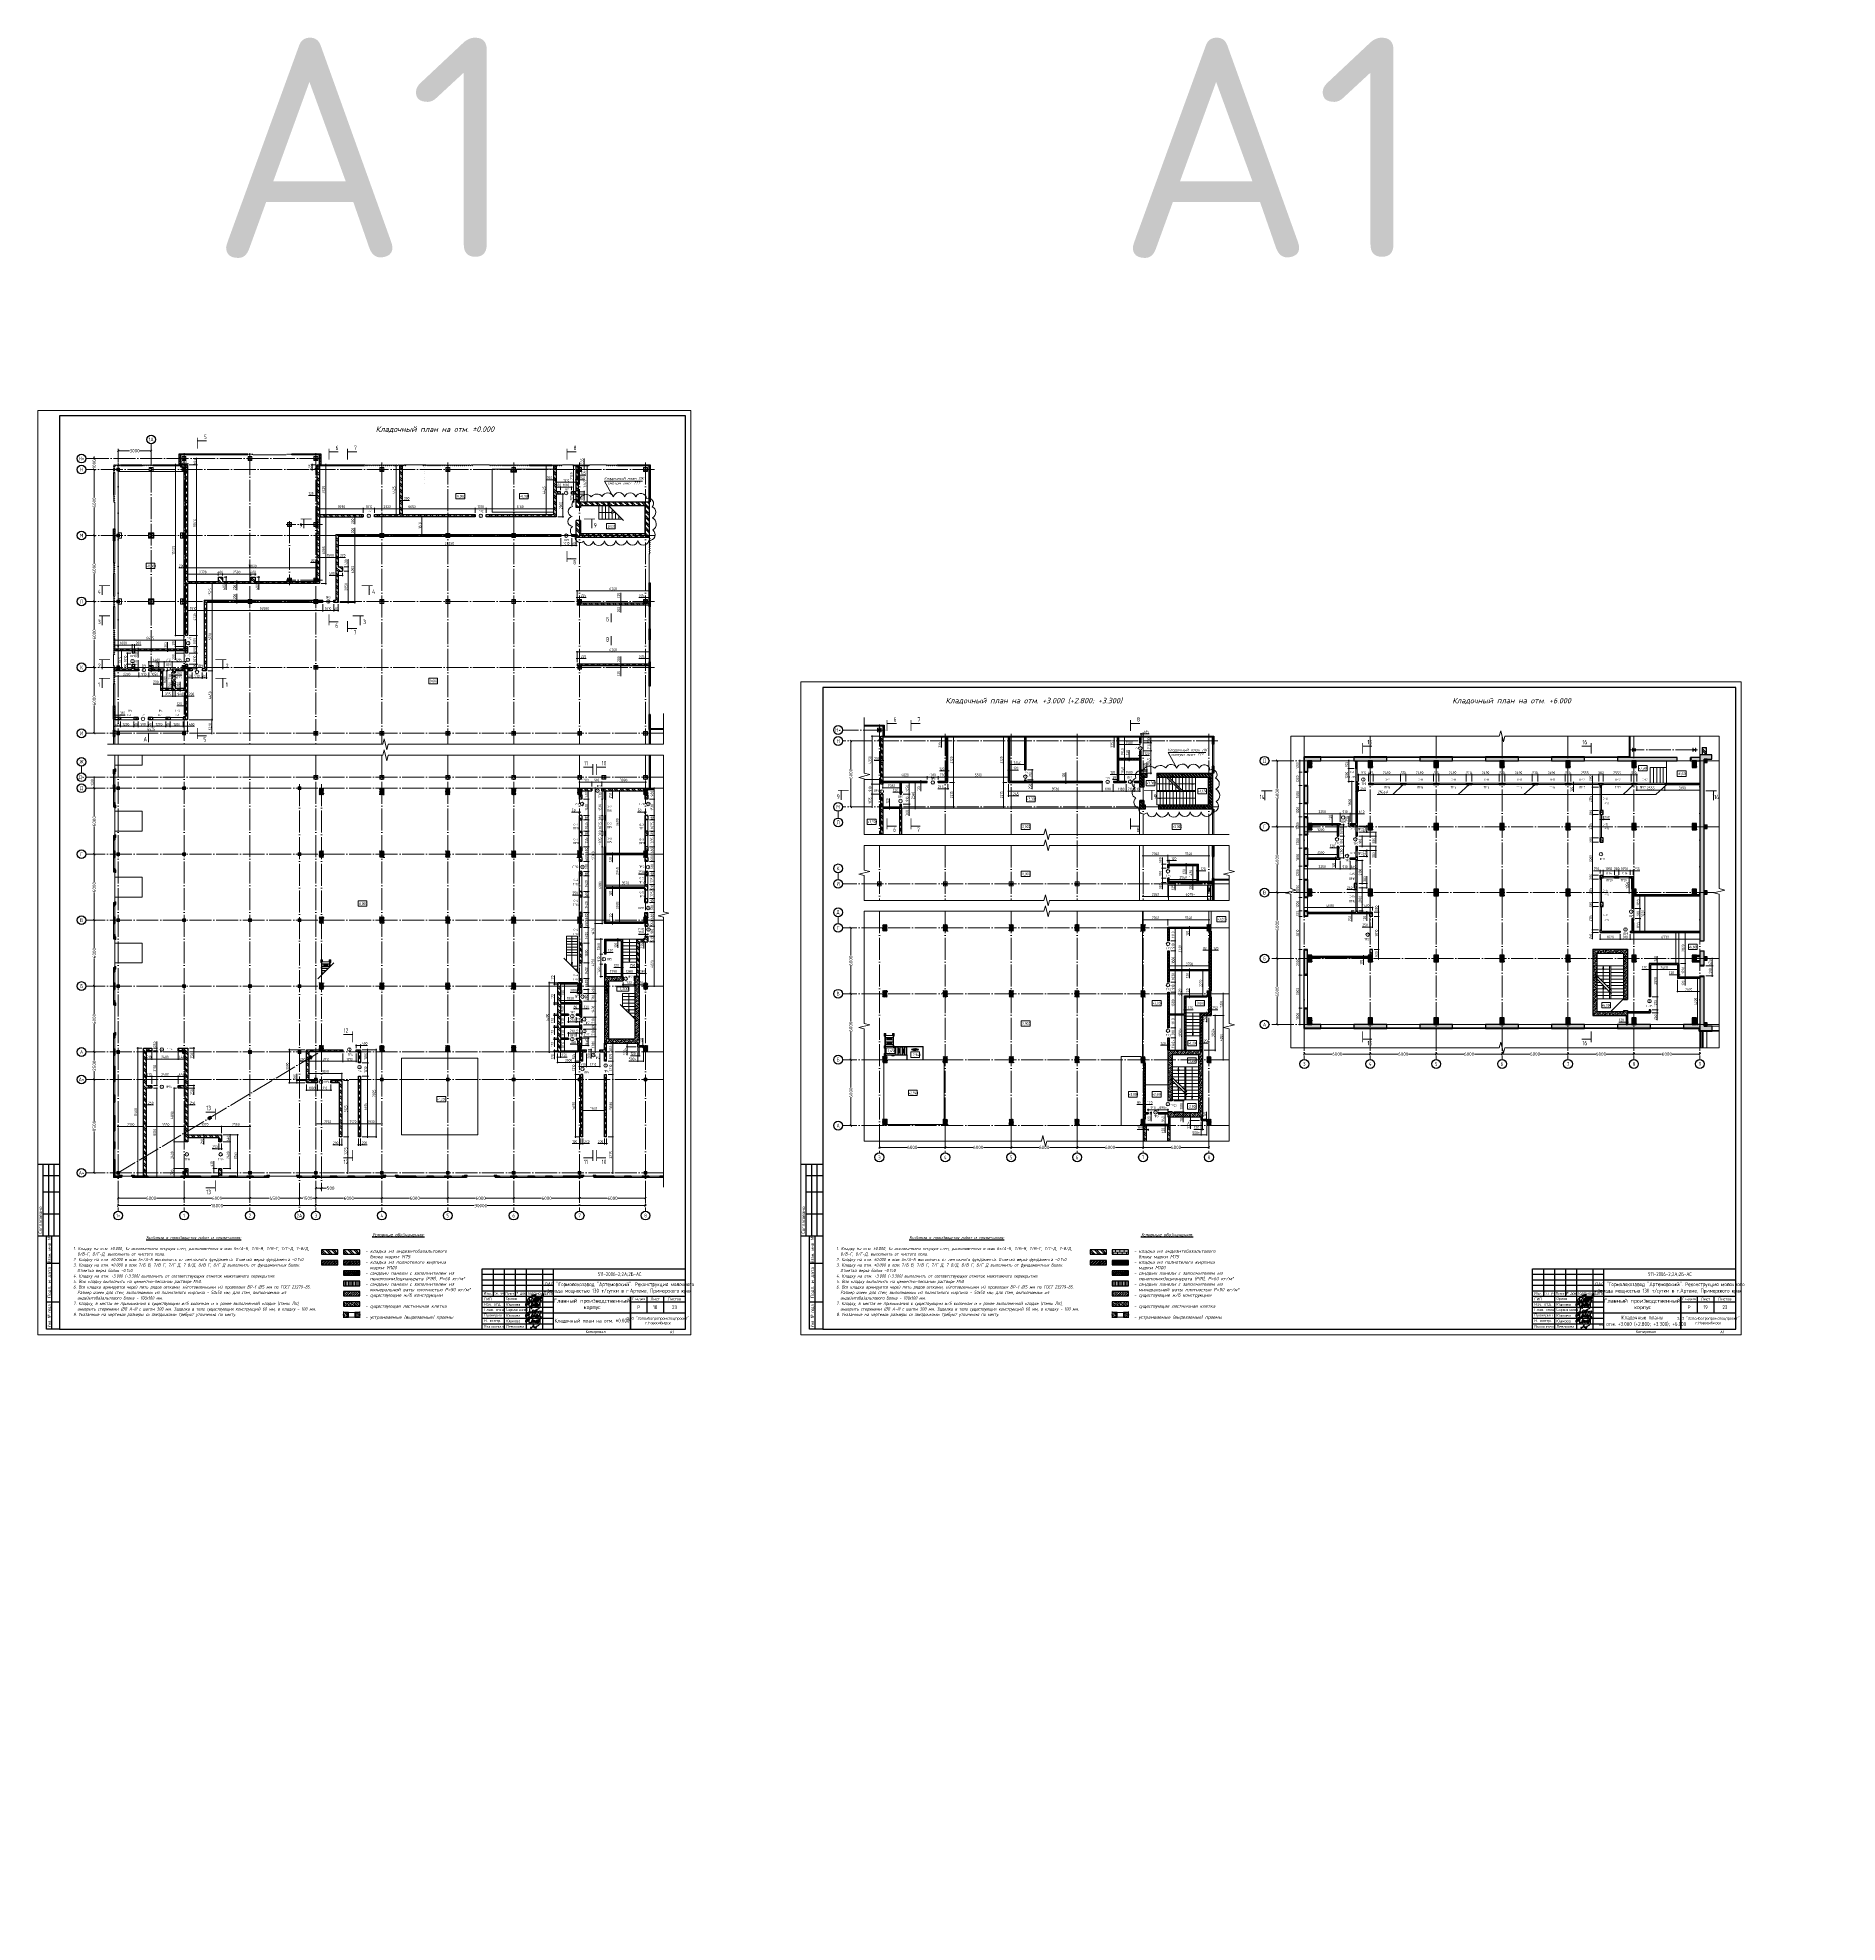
# Model space of a CAD drawing. Extents: x -965262 to 1142518, y -357520 to 71675.
# Drawn here: x 631218 to 795012, y -293560 to -122064 of the extents above; entities that cross this region are included whole.
import ezdxf
from ezdxf.enums import TextEntityAlignment as Align

# ---------------------------------------------------------------- set-up
doc = ezdxf.new("R2010")
doc.units = 0
doc.header["$LTSCALE"] = 10
doc.linetypes.add('DOTE', pattern=[2.42, 2, -0.2, 0.02, -0.2])
doc.linetypes.add('HIDDEN', pattern=[9.525, 6.35, -3.175])
doc.layers.get('0').update_dxf_attribs({"linetype": 'CONTINUOUS', "lineweight": 30})
doc.layers.get('Defpoints').update_dxf_attribs({"linetype": 'CONTINUOUS'})
for name, color, linetype, lineweight in [('DOTE', 7, 'DOTE', 9), ('Ростверк', 155, 'CONTINUOUS', 40), ('светиль', 40, 'CONTINUOUS', 30)]:
    doc.layers.add(name, color=color, linetype=linetype, lineweight=lineweight)
doc.styles.add('2.5', font='times.ttf', dxfattribs={"height": 2.5})
doc.styles.add('GOST 2.304', font='isocpeur.ttf', dxfattribs={"width": 0.75, "height": 250})
doc.styles.add('GOST-2.304_Type-B', font='isocpeur.ttf', dxfattribs={"width": 0.9})
doc.styles.get("Standard").update_dxf_attribs({"font": 'isocpeur.ttf', "height": 300})
doc.styles.add('ГОСТ 2м', font='isocpeur.ttf', dxfattribs={"width": 0.8, "height": 250})
doc.dimstyles.get("Standard").update_dxf_attribs({"dimscale": 100, "dimtxt": 300, "dimasz": 1.8, "dimexe": 1.8, "dimexo": 0.625, "dimgap": 0.9, "dimtad": 0, "dimdec": 0, "dimzin": 0, "dimdsep": 46, "dimtxsty": 'Standard', "dimblk": 'ARCHTICK', "dimcen": 0.9, "dimclrd": 256, "dimclre": 256, "dimclrt": 256, "dimadec": 0, "dimazin": 0, "dimtfac": 1, "dimtdec": 0, "dimtofl": 0, "dimtmove": 0, "dimatfit": 3, "dimfxl": 1, "dimtolj": 1, "dimtzin": 0, "dimlwd": 15, "dimlwe": 15, "dimarcsym": 0})
doc.dimstyles.new('ГОСТ 2м', dxfattribs={"dimtxt": 250, "dimasz": 100, "dimexe": 75, "dimexo": 150, "dimgap": 62.5, "dimtad": 1, "dimdec": 0, "dimtxsty": 'ГОСТ 2м', "dimblk": 'ARCHTICK', "dimcen": 150, "dimdle": 75, "dimclrd": 256, "dimclre": 256, "dimclrt": 256, "dimadec": 0, "dimazin": 0, "dimtfac": 1, "dimtdec": 0, "dimtmove": 0, "dimatfit": 3, "dimldrblk": 'OBLIQUE', "dimfxl": 1, "dimlwd": 15, "dimlwe": 15, "dimarcsym": 0})
pattern_1 = [(45, (658789.25, -264097.57), (-89.80256, 89.80256), []), (45, (658879.06, -264097.57), (-89.80256, 89.80256), [158.75, -31.75, 0, -31.75])]
pattern_2 = [(0, (2031759.52, -215631.9), (0, 127), [])]
pattern_3 = [(45, (710071.39, -270797.53), (-89.80256, 89.80256), []), (45, (710161.2, -270797.53), (-89.80256, 89.80256), [158.75, -31.75, 0, -31.75])]
pattern_4 = [(45, (710071.39, -270797.53), (-89.80256, 89.80256), []), (45, (710161.2, -270797.53), (-89.80256, 89.80256), [158.75, -31.75, 0, -31.75])]
pattern_5 = [(45, (2116705.75, -241831.9), (-179.605122, 179.605122), []), (45, (2116885.35, -241831.9), (-179.605122, 179.605122), [127, -63.5])]
pattern_6 = [(360, (712654.138, -213758.01), (12.7, 25.4), [12.7, -12.7]), (90, (712654.138, -213758.01), (-25.4, 12.7), [12.7, -12.7]), (45, (712666.838, -213758.01), (2e-14, 50.8), [17.9605, -53.88154]), (45, (712654.138, -213745.31), (2e-14, 50.8), [17.9605, -53.88154]), (135, (712654.138, -213719.91), (-50.8, 2e-14), [17.9605, -53.88154]), (135, (712692.238, -213732.61), (-50.8, 2e-14), [17.9605, -53.88154])]
pattern_7 = [(45, (707080.014, -166839.24), (-44.90128, 44.90128), [])]
pattern_8 = [(135, (707080.014, -166839.24), (-44.90128, -44.90128), [])]

# ---------------------------------------------------------------- blocks, each defined once
blk = doc.blocks.new('MC2#1')
at = {"lineweight": 15}
for p, q in [((-47725, -10175), (-47475, -10175)), ((-47725, -10425), (-47725, -10175)), ((-47475, -10425), (-47475, -10175)), ((-47725, -10425), (-47475, -10425))]:
    blk.add_line(p, q, dxfattribs=at)
for p, q in [((-47700, -10200), (-47500, -10200)), ((-47700, -10212), (-47700, -10200)), ((-47700, -10212), (-47604, -10212)), ((-47604, -10388), (-47604, -10212)), ((-47596, -10388), (-47596, -10212)), ((-47596, -10212), (-47500, -10212)), ((-47500, -10212), (-47500, -10200)), ((-47700, -10400), (-47700, -10388)), ((-47700, -10388), (-47604, -10388)), ((-47700, -10400), (-47500, -10400)), ((-47596, -10388), (-47500, -10388)), ((-47500, -10400), (-47500, -10388))]:
    blk.add_line(p, q)
for centre, major_axis, start_param, end_param in [((-47645, -10235), (-11.3, -11.3), 0.7853982, 7.0685835), ((-47555, -10235), (-11.3, -11.3), 0.7853982, 7.0685835), ((-47645, -10365), (-11.3, 11.3), 2.3561945, 8.6393798), ((-47555, -10365), (-11.3, 11.3), 2.3561945, 8.6393798)]:
    blk.add_ellipse(centre, major_axis=major_axis, ratio=1, start_param=start_param, end_param=end_param, dxfattribs=at)
blk = doc.blocks.new('MC2')
at = {"lineweight": 15}
for p, q in [((68127, 41566), (68127, 39900)), ((69794, 41566), (68127, 41566)), ((69794, 39900), (68127, 39900)), ((69794, 41566), (69794, 39900))]:
    blk.add_line(p, q, dxfattribs=at)
for p, q in [((69627, 41400), (68294, 41400)), ((68294, 41400), (68294, 41320)), ((68934, 41320), (68294, 41320)), ((68934, 40146), (68294, 40146)), ((68294, 40146), (68294, 40066)), ((69627, 40066), (68294, 40066)), ((68934, 41320), (68934, 40146)), ((69627, 41320), (68987, 41320)), ((68987, 41320), (68987, 40146)), ((69627, 40146), (68987, 40146)), ((69627, 41400), (69627, 41320)), ((69627, 40146), (69627, 40066))]:
    blk.add_line(p, q)
for centre in [(68527, 41033), (68527, 40433), (69394, 41033), (69394, 40433)]:
    blk.add_circle(centre, 107, dxfattribs=at)
blk = doc.blocks.new('_ArchTick')
at = {"color": 0, "linetype": 'ByBlock', "lineweight": 0, "const_width": 0.4}
blk.add_lwpolyline([(-0.5, -0.5), (0.5, 0.5)], dxfattribs=at)
blk = doc.blocks.new('*D318')
at = {"lineweight": 15, "transparency": 16777216}
for p, q in [((638156, -177329), (639906, -177329)), ((638231, -177723), (638231, -177254)), ((639831, -177723), (639831, -177254))]:
    blk.add_line(p, q, dxfattribs=at)
at = {"layer": 'Defpoints', "color": 0, "lineweight": 15, "transparency": 16777216}
for p in [(638231, -177873), (639831, -177329), (639831, -177873)]:
    blk.add_point(p, dxfattribs=at)
at = {"lineweight": 15, "transparency": 16777216, "xscale": 100, "yscale": 100, "zscale": 100, "rotation": 180}
blk.add_blockref('_ArchTick', (638231, -177329), dxfattribs=at)
at = {"lineweight": 15, "transparency": 16777216, "xscale": 100, "yscale": 100, "zscale": 100}
blk.add_blockref('_ArchTick', (639831, -177329), dxfattribs=at)
at = {"lineweight": 15, "transparency": 16777216, "insert": (639031, -177141), "char_height": 250, "attachment_point": 5, "style": 'ГОСТ 2м'}
blk.add_mtext('1600', dxfattribs=at)
blk = doc.blocks.new('_Oblique')
at = {"color": 0, "linetype": 'ByBlock', "lineweight": -2}
blk.add_line((-0.5, -0.5), (0.5, 0.5), dxfattribs=at)
blk = doc.blocks.new('*D319')
at = {"lineweight": 15, "transparency": 16777216}
for p, q in [((638156, -176885), (644741, -176885)), ((638231, -177523), (638231, -176810)), ((644666, -177523), (644666, -176810))]:
    blk.add_line(p, q, dxfattribs=at)
at = {"layer": 'Defpoints', "color": 0, "lineweight": 15, "transparency": 16777216}
for p in [(638231, -177673), (644666, -176885), (644666, -177673)]:
    blk.add_point(p, dxfattribs=at)
at = {"lineweight": 15, "transparency": 16777216, "xscale": 100, "yscale": 100, "zscale": 100, "rotation": 180}
blk.add_blockref('_ArchTick', (638231, -176885), dxfattribs=at)
at = {"lineweight": 15, "transparency": 16777216, "xscale": 100, "yscale": 100, "zscale": 100}
blk.add_blockref('_ArchTick', (644666, -176885), dxfattribs=at)
at = {"lineweight": 15, "transparency": 16777216, "insert": (641449, -176697), "char_height": 250, "attachment_point": 5, "style": 'ГОСТ 2м'}
blk.add_mtext('6435', dxfattribs=at)
blk = doc.blocks.new('*D320')
at = {"lineweight": 15, "transparency": 16777216}
for p, q in [((638231, -179833), (638231, -180246)), ((640431, -179833), (640431, -180246)), ((638156, -180171), (640506, -180171))]:
    blk.add_line(p, q, dxfattribs=at)
at = {"layer": 'Defpoints', "color": 0, "lineweight": 15, "transparency": 16777216}
for p in [(638231, -179683), (640431, -179683), (640431, -180171)]:
    blk.add_point(p, dxfattribs=at)
at = {"lineweight": 15, "transparency": 16777216, "xscale": 100, "yscale": 100, "zscale": 100, "rotation": 180}
blk.add_blockref('_ArchTick', (638231, -180171), dxfattribs=at)
at = {"lineweight": 15, "transparency": 16777216, "xscale": 100, "yscale": 100, "zscale": 100}
blk.add_blockref('_ArchTick', (640431, -180171), dxfattribs=at)
at = {"lineweight": 15, "transparency": 16777216, "insert": (639331, -179984), "char_height": 250, "attachment_point": 5, "style": 'ГОСТ 2м'}
blk.add_mtext('2200', dxfattribs=at)
blk = doc.blocks.new('*D321')
at = {"lineweight": 15, "transparency": 16777216}
for p, q in [((640431, -179833), (640431, -180246)), ((641341, -179833), (641341, -180246)), ((640356, -180171), (641416, -180171))]:
    blk.add_line(p, q, dxfattribs=at)
at = {"layer": 'Defpoints', "color": 0, "lineweight": 15, "transparency": 16777216}
for p in [(640431, -179683), (641341, -179683), (641341, -180171)]:
    blk.add_point(p, dxfattribs=at)
at = {"lineweight": 15, "transparency": 16777216, "xscale": 100, "yscale": 100, "zscale": 100, "rotation": 180}
blk.add_blockref('_ArchTick', (640431, -180171), dxfattribs=at)
at = {"lineweight": 15, "transparency": 16777216, "xscale": 100, "yscale": 100, "zscale": 100}
blk.add_blockref('_ArchTick', (641341, -180171), dxfattribs=at)
at = {"lineweight": 15, "transparency": 16777216, "insert": (640886, -179984), "char_height": 250, "attachment_point": 5, "style": 'ГОСТ 2м'}
blk.add_mtext('910', dxfattribs=at)
blk = doc.blocks.new('*D322')
at = {"lineweight": 15, "transparency": 16777216}
for p, q in [((641266, -178874), (642816, -178874)), ((641341, -179333), (641341, -178799)), ((642741, -179333), (642741, -178799))]:
    blk.add_line(p, q, dxfattribs=at)
at = {"layer": 'Defpoints', "color": 0, "lineweight": 15, "transparency": 16777216}
for p in [(641341, -179483), (642741, -178874), (642741, -179483)]:
    blk.add_point(p, dxfattribs=at)
at = {"lineweight": 15, "transparency": 16777216, "xscale": 100, "yscale": 100, "zscale": 100, "rotation": 180}
blk.add_blockref('_ArchTick', (641341, -178874), dxfattribs=at)
at = {"lineweight": 15, "transparency": 16777216, "xscale": 100, "yscale": 100, "zscale": 100}
blk.add_blockref('_ArchTick', (642741, -178874), dxfattribs=at)
at = {"lineweight": 15, "transparency": 16777216, "insert": (642041, -178686), "char_height": 250, "attachment_point": 5, "style": 'ГОСТ 2м'}
blk.add_mtext('1400', dxfattribs=at)
blk = doc.blocks.new('*D323')
at = {"lineweight": 15, "transparency": 16777216}
for p, q in [((642241, -179483), (642180, -179483)), ((642241, -179683), (642180, -179683)), ((642255, -179483), (642255, -178878)), ((642255, -179758), (642255, -179483))]:
    blk.add_line(p, q, dxfattribs=at)
at = {"layer": 'Defpoints', "color": 0, "lineweight": 15, "transparency": 16777216}
for p in [(642255, -179483), (642391, -179483), (642391, -179683)]:
    blk.add_point(p, dxfattribs=at)
at = {"lineweight": 15, "transparency": 16777216, "xscale": 100, "yscale": 100, "zscale": 100}
for p, rotation in [((642255, -179483), 90), ((642255, -179683), 270)]:
    blk.add_blockref('_ArchTick', p, dxfattribs=dict(at, rotation=rotation))
at = {"lineweight": 15, "transparency": 16777216, "insert": (642067, -179131), "char_height": 250, "attachment_point": 5, "rotation": 90, "style": 'ГОСТ 2м'}
blk.add_mtext('200', dxfattribs=at)
blk = doc.blocks.new('*D324')
at = {"lineweight": 15, "transparency": 16777216}
for p, q in [((643376, -180583), (643361, -180583)), ((643376, -181283), (643361, -181283)), ((643436, -180508), (643436, -181358))]:
    blk.add_line(p, q, dxfattribs=at)
at = {"layer": 'Defpoints', "color": 0, "lineweight": 15, "transparency": 16777216}
for p in [(643436, -181283), (643526, -180583), (643526, -181283)]:
    blk.add_point(p, dxfattribs=at)
at = {"lineweight": 15, "transparency": 16777216, "xscale": 100, "yscale": 100, "zscale": 100}
for p, rotation in [((643436, -180583), 90), ((643436, -181283), 270)]:
    blk.add_blockref('_ArchTick', p, dxfattribs=dict(at, rotation=rotation))
at = {"lineweight": 15, "transparency": 16777216, "insert": (643248, -180933), "char_height": 250, "attachment_point": 5, "rotation": 90, "style": 'ГОСТ 2м'}
blk.add_mtext('700', dxfattribs=at)
blk = doc.blocks.new('*D325')
at = {"lineweight": 15, "transparency": 16777216}
for p, q in [((643376, -179873), (643361, -179873)), ((643436, -180658), (643436, -179798)), ((643451, -180583), (643361, -180583))]:
    blk.add_line(p, q, dxfattribs=at)
at = {"layer": 'Defpoints', "color": 0, "lineweight": 15, "transparency": 16777216}
for p in [(643436, -179873), (643526, -179873), (643601, -180583)]:
    blk.add_point(p, dxfattribs=at)
at = {"lineweight": 15, "transparency": 16777216, "xscale": 100, "yscale": 100, "zscale": 100}
for p, rotation in [((643436, -179873), 90), ((643436, -180583), 270)]:
    blk.add_blockref('_ArchTick', p, dxfattribs=dict(at, rotation=rotation))
at = {"lineweight": 15, "transparency": 16777216, "insert": (643248, -180228), "char_height": 250, "attachment_point": 5, "rotation": 90, "style": 'ГОСТ 2м'}
blk.add_mtext('710', dxfattribs=at)
blk = doc.blocks.new('*D326')
at = {"lineweight": 15, "transparency": 16777216}
for p, q in [((642891, -179683), (643051, -179683)), ((642976, -181358), (642976, -179608)), ((642741, -181283), (643051, -181283))]:
    blk.add_line(p, q, dxfattribs=at)
at = {"layer": 'Defpoints', "color": 0, "lineweight": 15, "transparency": 16777216}
for p in [(642741, -179683), (642976, -179683), (642591, -181283)]:
    blk.add_point(p, dxfattribs=at)
at = {"lineweight": 15, "transparency": 16777216, "xscale": 100, "yscale": 100, "zscale": 100}
for p, rotation in [((642976, -179683), 90), ((642976, -181283), 270)]:
    blk.add_blockref('_ArchTick', p, dxfattribs=dict(at, rotation=rotation))
at = {"lineweight": 15, "transparency": 16777216, "insert": (642789, -180483), "char_height": 250, "attachment_point": 5, "rotation": 90, "style": 'ГОСТ 2м'}
blk.add_mtext('1600', dxfattribs=at)
blk = doc.blocks.new('*D327')
at = {"lineweight": 15, "transparency": 16777216}
for p, q in [((642391, -180878), (641720, -180878)), ((642391, -180728), (642391, -180803)), ((642666, -180878), (642391, -180878)), ((642591, -180728), (642591, -180803))]:
    blk.add_line(p, q, dxfattribs=at)
at = {"layer": 'Defpoints', "color": 0, "lineweight": 15, "transparency": 16777216}
for p in [(642391, -180878), (642391, -180878), (642591, -180878)]:
    blk.add_point(p, dxfattribs=at)
at = {"lineweight": 15, "transparency": 16777216, "xscale": 100, "yscale": 100, "zscale": 100, "rotation": 180}
blk.add_blockref('_ArchTick', (642391, -180878), dxfattribs=at)
at = {"lineweight": 15, "transparency": 16777216, "xscale": 100, "yscale": 100, "zscale": 100}
blk.add_blockref('_ArchTick', (642591, -180878), dxfattribs=at)
at = {"lineweight": 15, "transparency": 16777216, "insert": (641973, -180690), "char_height": 250, "attachment_point": 5, "style": 'ГОСТ 2м'}
blk.add_mtext('200', dxfattribs=at)
blk = doc.blocks.new('*D328')
at = {"lineweight": 15, "transparency": 16777216}
for p, q in [((638831, -184728), (638156, -184728)), ((638231, -184283), (638231, -184803)), ((638756, -184283), (638756, -184803))]:
    blk.add_line(p, q, dxfattribs=at)
at = {"layer": 'Defpoints', "color": 0, "lineweight": 15, "transparency": 16777216}
for p in [(638231, -184133), (638231, -184728), (638756, -184133)]:
    blk.add_point(p, dxfattribs=at)
at = {"lineweight": 15, "transparency": 16777216, "xscale": 100, "yscale": 100, "zscale": 100, "rotation": 180}
blk.add_blockref('_ArchTick', (638231, -184728), dxfattribs=at)
at = {"lineweight": 15, "transparency": 16777216, "xscale": 100, "yscale": 100, "zscale": 100}
blk.add_blockref('_ArchTick', (638756, -184728), dxfattribs=at)
at = {"lineweight": 15, "transparency": 16777216, "insert": (638494, -184540), "char_height": 250, "attachment_point": 5, "style": 'ГОСТ 2м'}
blk.add_mtext('525', dxfattribs=at)
blk = doc.blocks.new('*D329')
at = {"lineweight": 15, "transparency": 16777216}
for p, q in [((638681, -184728), (640031, -184728)), ((638756, -184283), (638756, -184803)), ((639956, -184283), (639956, -184803))]:
    blk.add_line(p, q, dxfattribs=at)
at = {"layer": 'Defpoints', "color": 0, "lineweight": 15, "transparency": 16777216}
for p in [(638756, -184133), (639956, -184133), (639956, -184728)]:
    blk.add_point(p, dxfattribs=at)
at = {"lineweight": 15, "transparency": 16777216, "xscale": 100, "yscale": 100, "zscale": 100, "rotation": 180}
blk.add_blockref('_ArchTick', (638756, -184728), dxfattribs=at)
at = {"lineweight": 15, "transparency": 16777216, "xscale": 100, "yscale": 100, "zscale": 100}
blk.add_blockref('_ArchTick', (639956, -184728), dxfattribs=at)
at = {"lineweight": 15, "transparency": 16777216, "insert": (639256, -184540), "char_height": 250, "attachment_point": 5, "style": 'ГОСТ 2м'}
blk.add_mtext('1200', dxfattribs=at)
blk = doc.blocks.new('*D330')
at = {"lineweight": 15, "transparency": 16777216}
for p, q in [((639881, -184728), (640431, -184728)), ((639956, -184283), (639956, -184803)), ((640356, -184283), (640356, -184803))]:
    blk.add_line(p, q, dxfattribs=at)
at = {"layer": 'Defpoints', "color": 0, "lineweight": 15, "transparency": 16777216}
for p in [(639956, -184133), (640356, -184133), (640356, -184728)]:
    blk.add_point(p, dxfattribs=at)
at = {"lineweight": 15, "transparency": 16777216, "xscale": 100, "yscale": 100, "zscale": 100, "rotation": 180}
blk.add_blockref('_ArchTick', (639956, -184728), dxfattribs=at)
at = {"lineweight": 15, "transparency": 16777216, "xscale": 100, "yscale": 100, "zscale": 100}
blk.add_blockref('_ArchTick', (640356, -184728), dxfattribs=at)
at = {"lineweight": 15, "transparency": 16777216, "insert": (640156, -184540), "char_height": 250, "attachment_point": 5, "style": 'ГОСТ 2м'}
blk.add_mtext('400', dxfattribs=at)
blk = doc.blocks.new('*D331')
at = {"lineweight": 15, "transparency": 16777216}
for p, q in [((640281, -184728), (641341, -184728)), ((640356, -184283), (640356, -184803)), ((641266, -184283), (641266, -184803))]:
    blk.add_line(p, q, dxfattribs=at)
at = {"layer": 'Defpoints', "color": 0, "lineweight": 15, "transparency": 16777216}
for p in [(640356, -184133), (641266, -184133), (641266, -184728)]:
    blk.add_point(p, dxfattribs=at)
at = {"lineweight": 15, "transparency": 16777216, "xscale": 100, "yscale": 100, "zscale": 100, "rotation": 180}
blk.add_blockref('_ArchTick', (640356, -184728), dxfattribs=at)
at = {"lineweight": 15, "transparency": 16777216, "xscale": 100, "yscale": 100, "zscale": 100}
blk.add_blockref('_ArchTick', (641266, -184728), dxfattribs=at)
at = {"lineweight": 15, "transparency": 16777216, "insert": (640811, -184540), "char_height": 250, "attachment_point": 5, "style": 'ГОСТ 2м'}
blk.add_mtext('910', dxfattribs=at)
blk = doc.blocks.new('*D332')
at = {"lineweight": 15, "transparency": 16777216}
for p, q in [((641191, -184728), (641741, -184728)), ((641266, -184283), (641266, -184803)), ((641666, -184283), (641666, -184803))]:
    blk.add_line(p, q, dxfattribs=at)
at = {"layer": 'Defpoints', "color": 0, "lineweight": 15, "transparency": 16777216}
for p in [(641266, -184133), (641666, -184133), (641666, -184728)]:
    blk.add_point(p, dxfattribs=at)
at = {"lineweight": 15, "transparency": 16777216, "xscale": 100, "yscale": 100, "zscale": 100, "rotation": 180}
blk.add_blockref('_ArchTick', (641266, -184728), dxfattribs=at)
at = {"lineweight": 15, "transparency": 16777216, "xscale": 100, "yscale": 100, "zscale": 100}
blk.add_blockref('_ArchTick', (641666, -184728), dxfattribs=at)
at = {"lineweight": 15, "transparency": 16777216, "insert": (641466, -184540), "char_height": 250, "attachment_point": 5, "style": 'ГОСТ 2м'}
blk.add_mtext('400', dxfattribs=at)
blk = doc.blocks.new('*D333')
at = {"lineweight": 15, "transparency": 16777216}
for p, q in [((644591, -181980), (644866, -181980)), ((644666, -181830), (644666, -181905)), ((644866, -181830), (644866, -181905)), ((644866, -181980), (645471, -181980))]:
    blk.add_line(p, q, dxfattribs=at)
at = {"layer": 'Defpoints', "color": 0, "lineweight": 15, "transparency": 16777216}
for p in [(644666, -181980), (644866, -181980), (644866, -181980)]:
    blk.add_point(p, dxfattribs=at)
at = {"lineweight": 15, "transparency": 16777216, "xscale": 100, "yscale": 100, "zscale": 100, "rotation": 180}
blk.add_blockref('_ArchTick', (644666, -181980), dxfattribs=at)
at = {"lineweight": 15, "transparency": 16777216, "xscale": 100, "yscale": 100, "zscale": 100}
blk.add_blockref('_ArchTick', (644866, -181980), dxfattribs=at)
at = {"lineweight": 15, "transparency": 16777216, "insert": (645219, -181792), "char_height": 250, "attachment_point": 5, "style": 'ГОСТ 2м'}
blk.add_mtext('200', dxfattribs=at)
blk = doc.blocks.new('*D334')
at = {"lineweight": 15, "transparency": 16777216}
for p, q in [((638156, -183706), (638541, -183706)), ((638231, -183783), (638231, -183631)), ((638541, -183556), (638541, -183631)), ((638541, -183706), (639177, -183706))]:
    blk.add_line(p, q, dxfattribs=at)
at = {"layer": 'Defpoints', "color": 0, "lineweight": 15, "transparency": 16777216}
for p in [(638231, -183933), (638541, -183706), (638541, -183706)]:
    blk.add_point(p, dxfattribs=at)
at = {"lineweight": 15, "transparency": 16777216, "xscale": 100, "yscale": 100, "zscale": 100, "rotation": 180}
blk.add_blockref('_ArchTick', (638231, -183706), dxfattribs=at)
at = {"lineweight": 15, "transparency": 16777216, "xscale": 100, "yscale": 100, "zscale": 100}
blk.add_blockref('_ArchTick', (638541, -183706), dxfattribs=at)
at = {"lineweight": 15, "transparency": 16777216, "insert": (638944, -183518), "char_height": 250, "attachment_point": 5, "style": 'ГОСТ 2м'}
blk.add_mtext('310', dxfattribs=at)
blk = doc.blocks.new('*D335')
at = {"lineweight": 15, "transparency": 16777216}
for p, q in [((642591, -181433), (642591, -182055)), ((643526, -181433), (643526, -182055)), ((642516, -181980), (643601, -181980))]:
    blk.add_line(p, q, dxfattribs=at)
at = {"layer": 'Defpoints', "color": 0, "lineweight": 15, "transparency": 16777216}
for p in [(642591, -181283), (643526, -181283), (643526, -181980)]:
    blk.add_point(p, dxfattribs=at)
at = {"lineweight": 15, "transparency": 16777216, "xscale": 100, "yscale": 100, "zscale": 100, "rotation": 180}
blk.add_blockref('_ArchTick', (642591, -181980), dxfattribs=at)
at = {"lineweight": 15, "transparency": 16777216, "xscale": 100, "yscale": 100, "zscale": 100}
blk.add_blockref('_ArchTick', (643526, -181980), dxfattribs=at)
at = {"lineweight": 15, "transparency": 16777216, "insert": (643059, -181792), "char_height": 250, "attachment_point": 5, "style": 'ГОСТ 2м'}
blk.add_mtext('935', dxfattribs=at)
blk = doc.blocks.new('*D336')
at = {"lineweight": 15, "transparency": 16777216}
for p, q in [((643726, -181433), (643726, -182055)), ((644666, -181433), (644666, -182055)), ((643651, -181980), (644741, -181980))]:
    blk.add_line(p, q, dxfattribs=at)
at = {"layer": 'Defpoints', "color": 0, "lineweight": 15, "transparency": 16777216}
for p in [(643726, -181283), (644666, -181283), (644666, -181980)]:
    blk.add_point(p, dxfattribs=at)
at = {"lineweight": 15, "transparency": 16777216, "xscale": 100, "yscale": 100, "zscale": 100, "rotation": 180}
blk.add_blockref('_ArchTick', (643726, -181980), dxfattribs=at)
at = {"lineweight": 15, "transparency": 16777216, "xscale": 100, "yscale": 100, "zscale": 100}
blk.add_blockref('_ArchTick', (644666, -181980), dxfattribs=at)
at = {"lineweight": 15, "transparency": 16777216, "insert": (644196, -181792), "char_height": 250, "attachment_point": 5, "style": 'ГОСТ 2м'}
blk.add_mtext('940', dxfattribs=at)
blk = doc.blocks.new('*D263')
at = {"lineweight": 15, "transparency": 16777216}
for p, q in [((638156, -185175), (644941, -185175)), ((638231, -184283), (638231, -185250)), ((644866, -184283), (644866, -185250))]:
    blk.add_line(p, q, dxfattribs=at)
at = {"layer": 'Defpoints', "color": 0, "lineweight": 15, "transparency": 16777216}
for p in [(638231, -184133), (644866, -184133), (644866, -185175)]:
    blk.add_point(p, dxfattribs=at)
at = {"lineweight": 15, "transparency": 16777216, "xscale": 100, "yscale": 100, "zscale": 100, "rotation": 180}
blk.add_blockref('_ArchTick', (638231, -185175), dxfattribs=at)
at = {"lineweight": 15, "transparency": 16777216, "xscale": 100, "yscale": 100, "zscale": 100}
blk.add_blockref('_ArchTick', (644866, -185175), dxfattribs=at)
at = {"lineweight": 15, "transparency": 16777216, "insert": (641549, -184988), "char_height": 250, "attachment_point": 5, "style": 'ГОСТ 2м'}
blk.add_mtext('6635', dxfattribs=at)
blk = doc.blocks.new('*D337')
at = {"lineweight": 15, "transparency": 16777216}
for p, q in [((642666, -178874), (643526, -178874)), ((642741, -179333), (642741, -178799)), ((643451, -179333), (643451, -178799))]:
    blk.add_line(p, q, dxfattribs=at)
at = {"layer": 'Defpoints', "color": 0, "lineweight": 15, "transparency": 16777216}
for p in [(642741, -179483), (643451, -178874), (643451, -179483)]:
    blk.add_point(p, dxfattribs=at)
at = {"lineweight": 15, "transparency": 16777216, "xscale": 100, "yscale": 100, "zscale": 100, "rotation": 180}
blk.add_blockref('_ArchTick', (642741, -178874), dxfattribs=at)
at = {"lineweight": 15, "transparency": 16777216, "xscale": 100, "yscale": 100, "zscale": 100}
blk.add_blockref('_ArchTick', (643451, -178874), dxfattribs=at)
at = {"lineweight": 15, "transparency": 16777216, "insert": (643096, -178686), "char_height": 250, "attachment_point": 5, "style": 'ГОСТ 2м'}
blk.add_mtext('710', dxfattribs=at)
blk = doc.blocks.new('*D338')
at = {"lineweight": 15, "transparency": 16777216}
for p, q in [((643376, -178874), (644741, -178874)), ((643451, -179333), (643451, -178799)), ((644666, -178933), (644666, -178799))]:
    blk.add_line(p, q, dxfattribs=at)
at = {"layer": 'Defpoints', "color": 0, "lineweight": 15, "transparency": 16777216}
for p in [(643451, -179483), (644666, -178874), (644666, -179083)]:
    blk.add_point(p, dxfattribs=at)
at = {"lineweight": 15, "transparency": 16777216, "xscale": 100, "yscale": 100, "zscale": 100, "rotation": 180}
blk.add_blockref('_ArchTick', (643451, -178874), dxfattribs=at)
at = {"lineweight": 15, "transparency": 16777216, "xscale": 100, "yscale": 100, "zscale": 100}
blk.add_blockref('_ArchTick', (644666, -178874), dxfattribs=at)
at = {"lineweight": 15, "transparency": 16777216, "insert": (644059, -178686), "char_height": 250, "attachment_point": 5, "style": 'ГОСТ 2м'}
blk.add_mtext('1215', dxfattribs=at)
blk = doc.blocks.new('*D339')
at = {"lineweight": 15, "transparency": 16777216}
for p, q in [((644866, -179833), (644866, -180396)), ((645266, -179833), (645266, -180396)), ((644791, -180321), (645341, -180321))]:
    blk.add_line(p, q, dxfattribs=at)
at = {"layer": 'Defpoints', "color": 0, "lineweight": 15, "transparency": 16777216}
for p in [(644866, -179683), (645266, -179683), (645266, -180321)]:
    blk.add_point(p, dxfattribs=at)
at = {"lineweight": 15, "transparency": 16777216, "xscale": 100, "yscale": 100, "zscale": 100, "rotation": 180}
blk.add_blockref('_ArchTick', (644866, -180321), dxfattribs=at)
at = {"lineweight": 15, "transparency": 16777216, "xscale": 100, "yscale": 100, "zscale": 100}
blk.add_blockref('_ArchTick', (645266, -180321), dxfattribs=at)
at = {"lineweight": 15, "transparency": 16777216, "insert": (645066, -180134), "char_height": 250, "attachment_point": 5, "style": 'ГОСТ 2м'}
blk.add_mtext('400', dxfattribs=at)
blk = doc.blocks.new('*D340')
at = {"lineweight": 15, "transparency": 16777216}
for p, q in [((645266, -179833), (645266, -180396)), ((646176, -179833), (646176, -180396)), ((645191, -180321), (646251, -180321))]:
    blk.add_line(p, q, dxfattribs=at)
at = {"layer": 'Defpoints', "color": 0, "lineweight": 15, "transparency": 16777216}
for p in [(645266, -179683), (646176, -179683), (646176, -180321)]:
    blk.add_point(p, dxfattribs=at)
at = {"lineweight": 15, "transparency": 16777216, "xscale": 100, "yscale": 100, "zscale": 100, "rotation": 180}
blk.add_blockref('_ArchTick', (645266, -180321), dxfattribs=at)
at = {"lineweight": 15, "transparency": 16777216, "xscale": 100, "yscale": 100, "zscale": 100}
blk.add_blockref('_ArchTick', (646176, -180321), dxfattribs=at)
at = {"lineweight": 15, "transparency": 16777216, "insert": (645721, -180134), "char_height": 250, "attachment_point": 5, "style": 'ГОСТ 2м'}
blk.add_mtext('910', dxfattribs=at)
blk = doc.blocks.new('*D341')
at = {"lineweight": 15, "transparency": 16777216}
for p, q in [((646176, -179833), (646176, -180396)), ((646576, -179833), (646576, -180396)), ((646101, -180321), (646651, -180321))]:
    blk.add_line(p, q, dxfattribs=at)
at = {"layer": 'Defpoints', "color": 0, "lineweight": 15, "transparency": 16777216}
for p in [(646176, -179683), (646576, -179683), (646576, -180321)]:
    blk.add_point(p, dxfattribs=at)
at = {"lineweight": 15, "transparency": 16777216, "xscale": 100, "yscale": 100, "zscale": 100, "rotation": 180}
blk.add_blockref('_ArchTick', (646176, -180321), dxfattribs=at)
at = {"lineweight": 15, "transparency": 16777216, "xscale": 100, "yscale": 100, "zscale": 100}
blk.add_blockref('_ArchTick', (646576, -180321), dxfattribs=at)
at = {"lineweight": 15, "transparency": 16777216, "insert": (646376, -180134), "char_height": 250, "attachment_point": 5, "style": 'ГОСТ 2м'}
blk.add_mtext('400', dxfattribs=at)
blk = doc.blocks.new('*D342')
at = {"lineweight": 15, "transparency": 16777216}
for p, q in [((644034, -181483), (644109, -181483)), ((644046, -181283), (644109, -181283)), ((644184, -181283), (644184, -180678)), ((644184, -181558), (644184, -181283))]:
    blk.add_line(p, q, dxfattribs=at)
at = {"layer": 'Defpoints', "color": 0, "lineweight": 15, "transparency": 16777216}
for p in [(644184, -181283), (644184, -181483), (644196, -181283)]:
    blk.add_point(p, dxfattribs=at)
at = {"lineweight": 15, "transparency": 16777216, "xscale": 100, "yscale": 100, "zscale": 100}
for p, rotation in [((644184, -181283), 90), ((644184, -181483), 270)]:
    blk.add_blockref('_ArchTick', p, dxfattribs=dict(at, rotation=rotation))
at = {"lineweight": 15, "transparency": 16777216, "insert": (643996, -180931), "char_height": 250, "attachment_point": 5, "rotation": 90, "style": 'ГОСТ 2м'}
blk.add_mtext('200', dxfattribs=at)
blk = doc.blocks.new('*D343')
at = {"lineweight": 15, "transparency": 16777216}
for p, q in [((643526, -180023), (643526, -180152)), ((643726, -180023), (643726, -180152)), ((643451, -180077), (643726, -180077)), ((643726, -180077), (644331, -180077))]:
    blk.add_line(p, q, dxfattribs=at)
at = {"layer": 'Defpoints', "color": 0, "lineweight": 15, "transparency": 16777216}
for p in [(643526, -179873), (643726, -179873), (643726, -180077)]:
    blk.add_point(p, dxfattribs=at)
at = {"lineweight": 15, "transparency": 16777216, "xscale": 100, "yscale": 100, "zscale": 100, "rotation": 180}
blk.add_blockref('_ArchTick', (643526, -180077), dxfattribs=at)
at = {"lineweight": 15, "transparency": 16777216, "xscale": 100, "yscale": 100, "zscale": 100}
blk.add_blockref('_ArchTick', (643726, -180077), dxfattribs=at)
at = {"lineweight": 15, "transparency": 16777216, "insert": (644079, -179889), "char_height": 250, "attachment_point": 5, "style": 'ГОСТ 2м'}
blk.add_mtext('200', dxfattribs=at)
blk = doc.blocks.new('*D344')
at = {"lineweight": 15, "transparency": 16777216}
for p, q in [((646726, -179683), (647169, -179683)), ((647094, -184208), (647094, -179608)), ((645016, -184133), (647169, -184133))]:
    blk.add_line(p, q, dxfattribs=at)
at = {"layer": 'Defpoints', "color": 0, "lineweight": 15, "transparency": 16777216}
for p in [(646576, -179683), (647094, -179683), (644866, -184133)]:
    blk.add_point(p, dxfattribs=at)
at = {"lineweight": 15, "transparency": 16777216, "xscale": 100, "yscale": 100, "zscale": 100}
for p, rotation in [((647094, -179683), 90), ((647094, -184133), 270)]:
    blk.add_blockref('_ArchTick', p, dxfattribs=dict(at, rotation=rotation))
at = {"lineweight": 15, "transparency": 16777216, "insert": (646907, -181908), "char_height": 250, "attachment_point": 5, "rotation": 90, "style": 'ГОСТ 2м'}
blk.add_mtext('4450', dxfattribs=at)
blk = doc.blocks.new('*D345')
at = {"lineweight": 15, "transparency": 16777216}
for p, q in [((645016, -184133), (647154, -184133)), ((647079, -184058), (647079, -185438)), ((646929, -185363), (647004, -185363))]:
    blk.add_line(p, q, dxfattribs=at)
at = {"layer": 'Defpoints', "color": 0, "lineweight": 15, "transparency": 16777216}
for p in [(644866, -184133), (647079, -185363), (647079, -185363)]:
    blk.add_point(p, dxfattribs=at)
at = {"lineweight": 15, "transparency": 16777216, "xscale": 100, "yscale": 100, "zscale": 100}
for p, rotation in [((647079, -184133), 90), ((647079, -185363), 270)]:
    blk.add_blockref('_ArchTick', p, dxfattribs=dict(at, rotation=rotation))
at = {"lineweight": 15, "transparency": 16777216, "insert": (646892, -184748), "char_height": 250, "attachment_point": 5, "rotation": 90, "style": 'ГОСТ 2м'}
blk.add_mtext('1230', dxfattribs=at)
blk = doc.blocks.new('*D346')
at = {"lineweight": 15, "transparency": 16777216}
for p, q in [((641341, -179833), (641341, -180246)), ((642391, -179833), (642391, -180246)), ((641266, -180171), (642466, -180171))]:
    blk.add_line(p, q, dxfattribs=at)
at = {"layer": 'Defpoints', "color": 0, "lineweight": 15, "transparency": 16777216}
for p in [(641341, -179683), (642391, -179683), (642391, -180171)]:
    blk.add_point(p, dxfattribs=at)
at = {"lineweight": 15, "transparency": 16777216, "xscale": 100, "yscale": 100, "zscale": 100, "rotation": 180}
blk.add_blockref('_ArchTick', (641341, -180171), dxfattribs=at)
at = {"lineweight": 15, "transparency": 16777216, "xscale": 100, "yscale": 100, "zscale": 100}
blk.add_blockref('_ArchTick', (642391, -180171), dxfattribs=at)
at = {"lineweight": 15, "transparency": 16777216, "insert": (641866, -179984), "char_height": 250, "attachment_point": 5, "style": 'ГОСТ 2м'}
blk.add_mtext('1050', dxfattribs=at)
blk = doc.blocks.new('*D347')
at = {"lineweight": 15, "transparency": 16777216}
for p, q in [((646726, -173463), (647169, -173463)), ((647094, -179758), (647094, -173388)), ((646726, -179683), (647169, -179683))]:
    blk.add_line(p, q, dxfattribs=at)
at = {"layer": 'Defpoints', "color": 0, "lineweight": 15, "transparency": 16777216}
for p in [(646576, -173463), (647094, -173463), (646576, -179683)]:
    blk.add_point(p, dxfattribs=at)
at = {"lineweight": 15, "transparency": 16777216, "xscale": 100, "yscale": 100, "zscale": 100}
for p, rotation in [((647094, -173463), 90), ((647094, -179683), 270)]:
    blk.add_blockref('_ArchTick', p, dxfattribs=dict(at, rotation=rotation))
at = {"lineweight": 15, "transparency": 16777216, "insert": (646907, -176573), "char_height": 250, "attachment_point": 5, "rotation": 90, "style": 'ГОСТ 2м'}
blk.add_mtext('6220', dxfattribs=at)
blk = doc.blocks.new('*D348')
at = {"lineweight": 15, "transparency": 16777216}
for p, q in [((649335, -173263), (649335, -172658)), ((649185, -173463), (649260, -173463)), ((649335, -173538), (649335, -173263)), ((649470, -173263), (649410, -173263))]:
    blk.add_line(p, q, dxfattribs=at)
at = {"layer": 'Defpoints', "color": 0, "lineweight": 15, "transparency": 16777216}
for p in [(649320, -173263), (649335, -173263), (649335, -173463)]:
    blk.add_point(p, dxfattribs=at)
at = {"lineweight": 15, "transparency": 16777216, "xscale": 100, "yscale": 100, "zscale": 100}
for p, rotation in [((649335, -173263), 90), ((649335, -173463), 270)]:
    blk.add_blockref('_ArchTick', p, dxfattribs=dict(at, rotation=rotation))
at = {"lineweight": 15, "transparency": 16777216, "insert": (649148, -172911), "char_height": 250, "attachment_point": 5, "rotation": 90, "style": 'ГОСТ 2м'}
blk.add_mtext('200', dxfattribs=at)
blk = doc.blocks.new('*D349')
at = {"lineweight": 15, "transparency": 16777216}
for p, q in [((639681, -179083), (639309, -179083)), ((639681, -179483), (639309, -179483)), ((639384, -179008), (639384, -179558))]:
    blk.add_line(p, q, dxfattribs=at)
at = {"layer": 'Defpoints', "color": 0, "lineweight": 15, "transparency": 16777216}
for p in [(639384, -179483), (639831, -179083), (639831, -179483)]:
    blk.add_point(p, dxfattribs=at)
at = {"lineweight": 15, "transparency": 16777216, "xscale": 100, "yscale": 100, "zscale": 100}
for p, rotation in [((639384, -179083), 90), ((639384, -179483), 270)]:
    blk.add_blockref('_ArchTick', p, dxfattribs=dict(at, rotation=rotation))
at = {"lineweight": 15, "transparency": 16777216, "insert": (639196, -179283), "char_height": 250, "attachment_point": 5, "rotation": 90, "style": 'ГОСТ 2м'}
blk.add_mtext('400', dxfattribs=at)
blk = doc.blocks.new('*D350')
at = {"lineweight": 15, "transparency": 16777216}
for p, q in [((639681, -178073), (639309, -178073)), ((639384, -179158), (639384, -177998)), ((639681, -179083), (639309, -179083))]:
    blk.add_line(p, q, dxfattribs=at)
at = {"layer": 'Defpoints', "color": 0, "lineweight": 15, "transparency": 16777216}
for p in [(639384, -178073), (639831, -178073), (639831, -179083)]:
    blk.add_point(p, dxfattribs=at)
at = {"lineweight": 15, "transparency": 16777216, "xscale": 100, "yscale": 100, "zscale": 100}
for p, rotation in [((639384, -178073), 90), ((639384, -179083), 270)]:
    blk.add_blockref('_ArchTick', p, dxfattribs=dict(at, rotation=rotation))
at = {"lineweight": 15, "transparency": 16777216, "insert": (639196, -178578), "char_height": 250, "attachment_point": 5, "rotation": 90, "style": 'ГОСТ 2м'}
blk.add_mtext('1010', dxfattribs=at)
blk = doc.blocks.new('*D351')
at = {"lineweight": 15, "transparency": 16777216}
for p, q in [((644541, -182855), (643876, -182855)), ((644541, -182705), (644541, -182780)), ((644666, -182855), (644541, -182855)), ((644666, -183068), (644666, -182780)), ((644666, -182855), (644766, -182855))]:
    blk.add_line(p, q, dxfattribs=at)
at = {"layer": 'Defpoints', "color": 0, "lineweight": 15, "transparency": 16777216}
for p in [(644541, -182855), (644541, -182855), (644666, -183218)]:
    blk.add_point(p, dxfattribs=at)
at = {"lineweight": 15, "transparency": 16777216, "xscale": 100, "yscale": 100, "zscale": 100}
blk.add_blockref('_ArchTick', (644541, -182855), dxfattribs=at)
at = {"lineweight": 15, "transparency": 16777216, "xscale": 100, "yscale": 100, "zscale": 100, "rotation": 180}
blk.add_blockref('_ArchTick', (644666, -182855), dxfattribs=at)
at = {"lineweight": 15, "transparency": 16777216, "insert": (644109, -182668), "char_height": 250, "attachment_point": 5, "style": 'ГОСТ 2м'}
blk.add_mtext('125', dxfattribs=at)
blk = doc.blocks.new('*D352')
at = {"lineweight": 15, "transparency": 16777216}
for p, q in [((638687, -177873), (638762, -177873)), ((638837, -179558), (638837, -177798)), ((638987, -179483), (638912, -179483))]:
    blk.add_line(p, q, dxfattribs=at)
at = {"layer": 'Defpoints', "color": 0, "lineweight": 15, "transparency": 16777216}
for p in [(638837, -177873), (638837, -177873), (638837, -179483)]:
    blk.add_point(p, dxfattribs=at)
at = {"lineweight": 15, "transparency": 16777216, "xscale": 100, "yscale": 100, "zscale": 100}
for p, rotation in [((638837, -177873), 90), ((638837, -179483), 270)]:
    blk.add_blockref('_ArchTick', p, dxfattribs=dict(at, rotation=rotation))
at = {"lineweight": 15, "transparency": 16777216, "insert": (638650, -178678), "char_height": 250, "attachment_point": 5, "rotation": 90, "style": 'ГОСТ 2м'}
blk.add_mtext('1610', dxfattribs=at)
blk = doc.blocks.new('*D353')
at = {"lineweight": 15, "transparency": 16777216}
for p, q in [((639756, -177329), (640031, -177329)), ((639831, -177923), (639831, -177254)), ((640031, -177923), (640031, -177254)), ((640031, -177329), (640636, -177329))]:
    blk.add_line(p, q, dxfattribs=at)
at = {"layer": 'Defpoints', "color": 0, "lineweight": 15, "transparency": 16777216}
for p in [(639831, -178073), (640031, -177329), (640031, -178073)]:
    blk.add_point(p, dxfattribs=at)
at = {"lineweight": 15, "transparency": 16777216, "xscale": 100, "yscale": 100, "zscale": 100, "rotation": 180}
blk.add_blockref('_ArchTick', (639831, -177329), dxfattribs=at)
at = {"lineweight": 15, "transparency": 16777216, "xscale": 100, "yscale": 100, "zscale": 100}
blk.add_blockref('_ArchTick', (640031, -177329), dxfattribs=at)
at = {"lineweight": 15, "transparency": 16777216, "insert": (640384, -177141), "char_height": 250, "attachment_point": 5, "style": 'ГОСТ 2м'}
blk.add_mtext('200', dxfattribs=at)
blk = doc.blocks.new('*D354')
at = {"lineweight": 15, "transparency": 16777216}
for p, q in [((640211, -179363), (640286, -179363)), ((640211, -179483), (640286, -179483)), ((640361, -179363), (640361, -178698)), ((640361, -179483), (640361, -179363)), ((640361, -179483), (640361, -179583))]:
    blk.add_line(p, q, dxfattribs=at)
at = {"layer": 'Defpoints', "color": 0, "lineweight": 15, "transparency": 16777216}
for p in [(640361, -179363), (640361, -179363), (640361, -179483)]:
    blk.add_point(p, dxfattribs=at)
at = {"lineweight": 15, "transparency": 16777216, "xscale": 100, "yscale": 100, "zscale": 100}
for p, rotation in [((640361, -179363), 270), ((640361, -179483), 90)]:
    blk.add_blockref('_ArchTick', p, dxfattribs=dict(at, rotation=rotation))
at = {"lineweight": 15, "transparency": 16777216, "insert": (640173, -178931), "char_height": 250, "attachment_point": 5, "rotation": 90, "style": 'ГОСТ 2м'}
blk.add_mtext('120', dxfattribs=at)
blk = doc.blocks.new('*D355')
at = {"lineweight": 15, "transparency": 16777216}
for p, q in [((640211, -177673), (640286, -177673)), ((640211, -177873), (640286, -177873)), ((640361, -177598), (640361, -177873)), ((640361, -177873), (640361, -178478))]:
    blk.add_line(p, q, dxfattribs=at)
at = {"layer": 'Defpoints', "color": 0, "lineweight": 15, "transparency": 16777216}
for p in [(640361, -177673), (640361, -177873), (640361, -177873)]:
    blk.add_point(p, dxfattribs=at)
at = {"lineweight": 15, "transparency": 16777216, "xscale": 100, "yscale": 100, "zscale": 100}
for p, rotation in [((640361, -177673), 90), ((640361, -177873), 270)]:
    blk.add_blockref('_ArchTick', p, dxfattribs=dict(at, rotation=rotation))
at = {"lineweight": 15, "transparency": 16777216, "insert": (640173, -178226), "char_height": 250, "attachment_point": 5, "rotation": 90, "style": 'ГОСТ 2м'}
blk.add_mtext('200', dxfattribs=at)
blk = doc.blocks.new('*D356')
at = {"lineweight": 15, "transparency": 16777216}
for p, q in [((645016, -179083), (645761, -179083)), ((645016, -179483), (645761, -179483)), ((645686, -179558), (645686, -179008))]:
    blk.add_line(p, q, dxfattribs=at)
at = {"layer": 'Defpoints', "color": 0, "lineweight": 15, "transparency": 16777216}
for p in [(644866, -179083), (644866, -179483), (645686, -179083)]:
    blk.add_point(p, dxfattribs=at)
at = {"lineweight": 15, "transparency": 16777216, "xscale": 100, "yscale": 100, "zscale": 100}
for p, rotation in [((645686, -179083), 90), ((645686, -179483), 270)]:
    blk.add_blockref('_ArchTick', p, dxfattribs=dict(at, rotation=rotation))
at = {"lineweight": 15, "transparency": 16777216, "insert": (645498, -179283), "char_height": 250, "attachment_point": 5, "rotation": 90, "style": 'ГОСТ 2м'}
blk.add_mtext('400', dxfattribs=at)
blk = doc.blocks.new('*D357')
at = {"lineweight": 15, "transparency": 16777216}
for p, q in [((645016, -178073), (645761, -178073)), ((645686, -179158), (645686, -177998)), ((645016, -179083), (645761, -179083))]:
    blk.add_line(p, q, dxfattribs=at)
at = {"layer": 'Defpoints', "color": 0, "lineweight": 15, "transparency": 16777216}
for p in [(644866, -178073), (645686, -178073), (644866, -179083)]:
    blk.add_point(p, dxfattribs=at)
at = {"lineweight": 15, "transparency": 16777216, "xscale": 100, "yscale": 100, "zscale": 100}
for p, rotation in [((645686, -178073), 90), ((645686, -179083), 270)]:
    blk.add_blockref('_ArchTick', p, dxfattribs=dict(at, rotation=rotation))
at = {"lineweight": 15, "transparency": 16777216, "insert": (645498, -178578), "char_height": 250, "attachment_point": 5, "rotation": 90, "style": 'ГОСТ 2м'}
blk.add_mtext('1010', dxfattribs=at)
blk = doc.blocks.new('*D358')
at = {"lineweight": 15, "transparency": 16777216}
for p, q in [((645016, -177473), (645761, -177473)), ((645016, -178073), (645761, -178073)), ((645686, -178148), (645686, -177398))]:
    blk.add_line(p, q, dxfattribs=at)
at = {"layer": 'Defpoints', "color": 0, "lineweight": 15, "transparency": 16777216}
for p in [(644866, -177473), (644866, -178073), (645686, -177473)]:
    blk.add_point(p, dxfattribs=at)
at = {"lineweight": 15, "transparency": 16777216, "xscale": 100, "yscale": 100, "zscale": 100}
for p, rotation in [((645686, -177473), 90), ((645686, -178073), 270)]:
    blk.add_blockref('_ArchTick', p, dxfattribs=dict(at, rotation=rotation))
at = {"lineweight": 15, "transparency": 16777216, "insert": (645498, -177773), "char_height": 250, "attachment_point": 5, "rotation": 90, "style": 'ГОСТ 2м'}
blk.add_mtext('600', dxfattribs=at)
blk = doc.blocks.new('*D359')
at = {"lineweight": 15, "transparency": 16777216}
for p, q in [((645016, -176463), (645761, -176463)), ((645686, -177548), (645686, -176388)), ((645016, -177473), (645761, -177473))]:
    blk.add_line(p, q, dxfattribs=at)
at = {"layer": 'Defpoints', "color": 0, "lineweight": 15, "transparency": 16777216}
for p in [(644866, -176463), (645686, -176463), (644866, -177473)]:
    blk.add_point(p, dxfattribs=at)
at = {"lineweight": 15, "transparency": 16777216, "xscale": 100, "yscale": 100, "zscale": 100}
for p, rotation in [((645686, -176463), 90), ((645686, -177473), 270)]:
    blk.add_blockref('_ArchTick', p, dxfattribs=dict(at, rotation=rotation))
at = {"lineweight": 15, "transparency": 16777216, "insert": (645498, -176968), "char_height": 250, "attachment_point": 5, "rotation": 90, "style": 'ГОСТ 2м'}
blk.add_mtext('1010', dxfattribs=at)
blk = doc.blocks.new('*D360')
at = {"lineweight": 15, "transparency": 16777216}
for p, q in [((645016, -171738), (645761, -171738)), ((645686, -176538), (645686, -171663)), ((645016, -176463), (645761, -176463))]:
    blk.add_line(p, q, dxfattribs=at)
at = {"layer": 'Defpoints', "color": 0, "lineweight": 15, "transparency": 16777216}
for p in [(644866, -171738), (645686, -171738), (644866, -176463)]:
    blk.add_point(p, dxfattribs=at)
at = {"lineweight": 15, "transparency": 16777216, "xscale": 100, "yscale": 100, "zscale": 100}
for p, rotation in [((645686, -171738), 90), ((645686, -176463), 270)]:
    blk.add_blockref('_ArchTick', p, dxfattribs=dict(at, rotation=rotation))
at = {"lineweight": 15, "transparency": 16777216, "insert": (645498, -174757), "char_height": 250, "attachment_point": 5, "rotation": 90, "style": 'ГОСТ 2м'}
blk.add_mtext('4725', dxfattribs=at)
blk = doc.blocks.new('*D361')
at = {"lineweight": 15, "transparency": 16777216}
for p, q in [((645016, -160928), (645761, -160928)), ((645686, -160853), (645686, -171613)), ((645016, -171538), (645761, -171538))]:
    blk.add_line(p, q, dxfattribs=at)
at = {"layer": 'Defpoints', "color": 0, "lineweight": 15, "transparency": 16777216}
for p in [(644866, -160928), (644866, -171538), (645686, -171538)]:
    blk.add_point(p, dxfattribs=at)
at = {"lineweight": 15, "transparency": 16777216, "xscale": 100, "yscale": 100, "zscale": 100}
for p, rotation in [((645686, -160928), 90), ((645686, -171538), 270)]:
    blk.add_blockref('_ArchTick', p, dxfattribs=dict(at, rotation=rotation))
at = {"lineweight": 15, "transparency": 16777216, "insert": (645498, -166233), "char_height": 250, "attachment_point": 5, "rotation": 90, "style": 'ГОСТ 2м'}
blk.add_mtext('10610', dxfattribs=at)
blk = doc.blocks.new('*D362')
at = {"lineweight": 15, "transparency": 16777216}
for p, q in [((644516, -177873), (643691, -177873)), ((644516, -178073), (643691, -178073)), ((643766, -177798), (643766, -178073)), ((643766, -178073), (643766, -178678))]:
    blk.add_line(p, q, dxfattribs=at)
at = {"layer": 'Defpoints', "color": 0, "lineweight": 15, "transparency": 16777216}
for p in [(643766, -178073), (644666, -177873), (644666, -178073)]:
    blk.add_point(p, dxfattribs=at)
at = {"lineweight": 15, "transparency": 16777216, "xscale": 100, "yscale": 100, "zscale": 100}
for p, rotation in [((643766, -177873), 90), ((643766, -178073), 270)]:
    blk.add_blockref('_ArchTick', p, dxfattribs=dict(at, rotation=rotation))
at = {"lineweight": 15, "transparency": 16777216, "insert": (643578, -178426), "char_height": 250, "attachment_point": 5, "rotation": 90, "style": 'ГОСТ 2м'}
blk.add_mtext('200', dxfattribs=at)
blk = doc.blocks.new('*D363')
at = {"lineweight": 15, "transparency": 16777216}
for p, q in [((642893, -177673), (642968, -177673)), ((642893, -177873), (642968, -177873)), ((643043, -177673), (643043, -177068)), ((643043, -177948), (643043, -177673))]:
    blk.add_line(p, q, dxfattribs=at)
at = {"layer": 'Defpoints', "color": 0, "lineweight": 15, "transparency": 16777216}
for p in [(643043, -177673), (643043, -177673), (643043, -177873)]:
    blk.add_point(p, dxfattribs=at)
at = {"lineweight": 15, "transparency": 16777216, "xscale": 100, "yscale": 100, "zscale": 100}
for p, rotation in [((643043, -177673), 90), ((643043, -177873), 270)]:
    blk.add_blockref('_ArchTick', p, dxfattribs=dict(at, rotation=rotation))
at = {"lineweight": 15, "transparency": 16777216, "insert": (642856, -177321), "char_height": 250, "attachment_point": 5, "rotation": 90, "style": 'ГОСТ 2м'}
blk.add_mtext('200', dxfattribs=at)
blk = doc.blocks.new('*D364')
at = {"lineweight": 15, "transparency": 16777216}
for p, q in [((645016, -160928), (645761, -160928)), ((645536, -160363), (645611, -160363)), ((645686, -161003), (645686, -160288))]:
    blk.add_line(p, q, dxfattribs=at)
at = {"layer": 'Defpoints', "color": 0, "lineweight": 15, "transparency": 16777216}
for p in [(644866, -160928), (645686, -160363), (645686, -160363)]:
    blk.add_point(p, dxfattribs=at)
at = {"lineweight": 15, "transparency": 16777216, "xscale": 100, "yscale": 100, "zscale": 100}
for p, rotation in [((645686, -160363), 90), ((645686, -160928), 270)]:
    blk.add_blockref('_ArchTick', p, dxfattribs=dict(at, rotation=rotation))
at = {"lineweight": 15, "transparency": 16777216, "insert": (645498, -160646), "char_height": 250, "attachment_point": 5, "rotation": 90, "style": 'ГОСТ 2м'}
blk.add_mtext('565', dxfattribs=at)
blk = doc.blocks.new('*D365')
at = {"lineweight": 15, "transparency": 16777216}
for p, q in [((644516, -177473), (643691, -177473)), ((644516, -177673), (643691, -177673)), ((643766, -177473), (643766, -176868)), ((643766, -177748), (643766, -177473))]:
    blk.add_line(p, q, dxfattribs=at)
at = {"layer": 'Defpoints', "color": 0, "lineweight": 15, "transparency": 16777216}
for p in [(643766, -177473), (644666, -177473), (644666, -177673)]:
    blk.add_point(p, dxfattribs=at)
at = {"lineweight": 15, "transparency": 16777216, "xscale": 100, "yscale": 100, "zscale": 100}
for p, rotation in [((643766, -177473), 90), ((643766, -177673), 270)]:
    blk.add_blockref('_ArchTick', p, dxfattribs=dict(at, rotation=rotation))
at = {"lineweight": 15, "transparency": 16777216, "insert": (643578, -177121), "char_height": 250, "attachment_point": 5, "rotation": 90, "style": 'ГОСТ 2м'}
blk.add_mtext('200', dxfattribs=at)
blk = doc.blocks.new('*D366')
at = {"lineweight": 15, "transparency": 16777216}
for p, q in [((644516, -160928), (643691, -160928)), ((643766, -176538), (643766, -160853)), ((644516, -176463), (643691, -176463))]:
    blk.add_line(p, q, dxfattribs=at)
at = {"layer": 'Defpoints', "color": 0, "lineweight": 15, "transparency": 16777216}
for p in [(643766, -160928), (644666, -160928), (644666, -176463)]:
    blk.add_point(p, dxfattribs=at)
at = {"lineweight": 15, "transparency": 16777216, "xscale": 100, "yscale": 100, "zscale": 100}
for p, rotation in [((643766, -160928), 90), ((643766, -176463), 270)]:
    blk.add_blockref('_ArchTick', p, dxfattribs=dict(at, rotation=rotation))
at = {"lineweight": 15, "transparency": 16777216, "insert": (643578, -168696), "char_height": 250, "attachment_point": 5, "rotation": 90, "style": 'ГОСТ 2м'}
blk.add_mtext('15535', dxfattribs=at)
blk = doc.blocks.new('*D367')
at = {"lineweight": 15, "transparency": 16777216}
for p, q in [((646526, -171738), (647169, -171738)), ((647094, -173338), (647094, -171663)), ((646526, -173263), (647169, -173263))]:
    blk.add_line(p, q, dxfattribs=at)
at = {"layer": 'Defpoints', "color": 0, "lineweight": 15, "transparency": 16777216}
for p in [(646376, -171738), (647094, -171738), (646376, -173263)]:
    blk.add_point(p, dxfattribs=at)
at = {"lineweight": 15, "transparency": 16777216, "xscale": 100, "yscale": 100, "zscale": 100}
for p, rotation in [((647094, -171738), 90), ((647094, -173263), 270)]:
    blk.add_blockref('_ArchTick', p, dxfattribs=dict(at, rotation=rotation))
at = {"lineweight": 15, "transparency": 16777216, "insert": (646907, -172501), "char_height": 250, "attachment_point": 5, "rotation": 90, "style": 'ГОСТ 2м'}
blk.add_mtext('1525', dxfattribs=at)
blk = doc.blocks.new('*D368')
at = {"lineweight": 15, "transparency": 16777216}
for p, q in [((649335, -171463), (649335, -171738)), ((649185, -171538), (649260, -171538)), ((649185, -171738), (649260, -171738)), ((649335, -171738), (649335, -172343))]:
    blk.add_line(p, q, dxfattribs=at)
at = {"layer": 'Defpoints', "color": 0, "lineweight": 15, "transparency": 16777216}
for p in [(649335, -171538), (649335, -171738), (649335, -171738)]:
    blk.add_point(p, dxfattribs=at)
at = {"lineweight": 15, "transparency": 16777216, "xscale": 100, "yscale": 100, "zscale": 100}
for p, rotation in [((649335, -171538), 90), ((649335, -171738), 270)]:
    blk.add_blockref('_ArchTick', p, dxfattribs=dict(at, rotation=rotation))
at = {"lineweight": 15, "transparency": 16777216, "insert": (649148, -172091), "char_height": 250, "attachment_point": 5, "rotation": 90, "style": 'ГОСТ 2м'}
blk.add_mtext('200', dxfattribs=at)
blk = doc.blocks.new('*D369')
at = {"lineweight": 15, "transparency": 16777216}
for p, q in [((644791, -174196), (646451, -174196)), ((644866, -174046), (644866, -174121)), ((646376, -174046), (646376, -174121))]:
    blk.add_line(p, q, dxfattribs=at)
at = {"layer": 'Defpoints', "color": 0, "lineweight": 15, "transparency": 16777216}
for p in [(644866, -174196), (646376, -174196), (646376, -174196)]:
    blk.add_point(p, dxfattribs=at)
at = {"lineweight": 15, "transparency": 16777216, "xscale": 100, "yscale": 100, "zscale": 100, "rotation": 180}
blk.add_blockref('_ArchTick', (644866, -174196), dxfattribs=at)
at = {"lineweight": 15, "transparency": 16777216, "xscale": 100, "yscale": 100, "zscale": 100}
blk.add_blockref('_ArchTick', (646376, -174196), dxfattribs=at)
at = {"lineweight": 15, "transparency": 16777216, "insert": (645372, -174008), "char_height": 250, "attachment_point": 5, "style": 'ГОСТ 2м'}
blk.add_mtext('1510', dxfattribs=at)
blk = doc.blocks.new('*D264')
at = {"lineweight": 15, "transparency": 16777216}
for p, q in [((644791, -170315), (656741, -170315)), ((644866, -170165), (644866, -170240)), ((656666, -170165), (656666, -170240))]:
    blk.add_line(p, q, dxfattribs=at)
at = {"layer": 'Defpoints', "color": 0, "lineweight": 15, "transparency": 16777216}
for p in [(644866, -170315), (656666, -170315), (656666, -170315)]:
    blk.add_point(p, dxfattribs=at)
at = {"lineweight": 15, "transparency": 16777216, "xscale": 100, "yscale": 100, "zscale": 100, "rotation": 180}
blk.add_blockref('_ArchTick', (644866, -170315), dxfattribs=at)
at = {"lineweight": 15, "transparency": 16777216, "xscale": 100, "yscale": 100, "zscale": 100}
blk.add_blockref('_ArchTick', (656666, -170315), dxfattribs=at)
at = {"lineweight": 15, "transparency": 16777216, "insert": (650766, -170128), "char_height": 250, "attachment_point": 5, "style": 'ГОСТ 2м'}
blk.add_mtext('11800', dxfattribs=at)
blk = doc.blocks.new('*D370')
at = {"lineweight": 15, "transparency": 16777216}
for p, q in [((656516, -160928), (656111, -160928)), ((656186, -160853), (656186, -161438)), ((656516, -161363), (656111, -161363))]:
    blk.add_line(p, q, dxfattribs=at)
at = {"layer": 'Defpoints', "color": 0, "lineweight": 15, "transparency": 16777216}
for p in [(656666, -160928), (656186, -161363), (656666, -161363, -1451)]:
    blk.add_point(p, dxfattribs=at)
at = {"lineweight": 15, "transparency": 16777216, "xscale": 100, "yscale": 100, "zscale": 100}
for p, rotation in [((656186, -160928), 90), ((656186, -161363), 270)]:
    blk.add_blockref('_ArchTick', p, dxfattribs=dict(at, rotation=rotation))
at = {"lineweight": 15, "transparency": 16777216, "insert": (655998, -161146), "char_height": 250, "attachment_point": 5, "rotation": 90, "style": 'ГОСТ 2м'}
blk.add_mtext('435', dxfattribs=at)
blk = doc.blocks.new('*D371')
at = {"lineweight": 15, "transparency": 16777216}
for p, q in [((646501, -174196), (657231, -174196)), ((646576, -173613), (646576, -174271)), ((657156, -173613), (657156, -174271))]:
    blk.add_line(p, q, dxfattribs=at)
at = {"layer": 'Defpoints', "color": 0, "lineweight": 15, "transparency": 16777216}
for p in [(646576, -173463), (657156, -173463, 1830), (657156, -174196)]:
    blk.add_point(p, dxfattribs=at)
at = {"lineweight": 15, "transparency": 16777216, "xscale": 100, "yscale": 100, "zscale": 100, "rotation": 180}
blk.add_blockref('_ArchTick', (646576, -174196), dxfattribs=at)
at = {"lineweight": 15, "transparency": 16777216, "xscale": 100, "yscale": 100, "zscale": 100}
blk.add_blockref('_ArchTick', (657156, -174196), dxfattribs=at)
at = {"lineweight": 15, "transparency": 16777216, "insert": (651866, -174008), "char_height": 250, "attachment_point": 5, "style": 'ГОСТ 2м'}
blk.add_mtext('10580', dxfattribs=at)
blk = doc.blocks.new('*D372')
at = {"lineweight": 15, "transparency": 16777216}
for p, q in [((657081, -174196), (658241, -174196)), ((657156, -173613), (657156, -174271)), ((658166, -173613), (658166, -174271))]:
    blk.add_line(p, q, dxfattribs=at)
at = {"layer": 'Defpoints', "color": 0, "lineweight": 15, "transparency": 16777216}
for p in [(657156, -173463, 1830), (658166, -173463, 2143), (658166, -174196)]:
    blk.add_point(p, dxfattribs=at)
at = {"lineweight": 15, "transparency": 16777216, "xscale": 100, "yscale": 100, "zscale": 100, "rotation": 180}
blk.add_blockref('_ArchTick', (657156, -174196), dxfattribs=at)
at = {"lineweight": 15, "transparency": 16777216, "xscale": 100, "yscale": 100, "zscale": 100}
blk.add_blockref('_ArchTick', (658166, -174196), dxfattribs=at)
at = {"lineweight": 15, "transparency": 16777216, "insert": (657661, -174008), "char_height": 250, "attachment_point": 5, "style": 'ГОСТ 2м'}
blk.add_mtext('1010', dxfattribs=at)
blk = doc.blocks.new('*D373')
at = {"lineweight": 15, "transparency": 16777216}
for p, q in [((658091, -174196), (658641, -174196)), ((658166, -173613), (658166, -174271)), ((658566, -173613), (658566, -174271))]:
    blk.add_line(p, q, dxfattribs=at)
at = {"layer": 'Defpoints', "color": 0, "lineweight": 15, "transparency": 16777216}
for p in [(658166, -173463, 2143), (658566, -173463), (658566, -174196)]:
    blk.add_point(p, dxfattribs=at)
at = {"lineweight": 15, "transparency": 16777216, "xscale": 100, "yscale": 100, "zscale": 100, "rotation": 180}
blk.add_blockref('_ArchTick', (658166, -174196), dxfattribs=at)
at = {"lineweight": 15, "transparency": 16777216, "xscale": 100, "yscale": 100, "zscale": 100}
blk.add_blockref('_ArchTick', (658566, -174196), dxfattribs=at)
at = {"lineweight": 15, "transparency": 16777216, "insert": (658366, -174008), "char_height": 250, "attachment_point": 5, "style": 'ГОСТ 2м'}
blk.add_mtext('400', dxfattribs=at)
blk = doc.blocks.new('*D374')
at = {"lineweight": 15, "transparency": 16777216}
for p, q in [((658716, -167463), (660146, -167463)), ((660071, -173538), (660071, -167388)), ((658716, -173463), (660146, -173463))]:
    blk.add_line(p, q, dxfattribs=at)
at = {"layer": 'Defpoints', "color": 0, "lineweight": 15, "transparency": 16777216}
for p in [(658566, -167463), (660071, -167463), (658566, -173463)]:
    blk.add_point(p, dxfattribs=at)
at = {"lineweight": 15, "transparency": 16777216, "xscale": 100, "yscale": 100, "zscale": 100}
for p, rotation in [((660071, -167463), 90), ((660071, -173463), 270)]:
    blk.add_blockref('_ArchTick', p, dxfattribs=dict(at, rotation=rotation))
at = {"lineweight": 15, "transparency": 16777216, "insert": (659883, -170463), "char_height": 250, "attachment_point": 5, "rotation": 90, "style": 'ГОСТ 2м'}
blk.add_mtext('6000', dxfattribs=at)
blk = doc.blocks.new('*D265')
at = {"lineweight": 15, "transparency": 16777216}
for p, q in [((666040, -165653), (666115, -165653)), ((666190, -167338), (666190, -165578)), ((666040, -167263), (666115, -167263))]:
    blk.add_line(p, q, dxfattribs=at)
at = {"layer": 'Defpoints', "color": 0, "lineweight": 15, "transparency": 16777216}
for p in [(666190, -165653), (666190, -165653), (666190, -167263)]:
    blk.add_point(p, dxfattribs=at)
at = {"lineweight": 15, "transparency": 16777216, "xscale": 100, "yscale": 100, "zscale": 100}
for p, rotation in [((666190, -165653), 90), ((666190, -167263), 270)]:
    blk.add_blockref('_ArchTick', p, dxfattribs=dict(at, rotation=rotation))
at = {"lineweight": 15, "transparency": 16777216, "insert": (666002, -166458), "char_height": 250, "attachment_point": 5, "rotation": 90, "style": 'ГОСТ 2м'}
blk.add_mtext('1610', dxfattribs=at)
blk = doc.blocks.new('*D375')
at = {"lineweight": 15, "transparency": 16777216}
for p, q in [((659921, -167263), (659996, -167263)), ((659921, -167463), (659996, -167463)), ((660071, -167263), (660071, -166658)), ((660071, -167538), (660071, -167263))]:
    blk.add_line(p, q, dxfattribs=at)
at = {"layer": 'Defpoints', "color": 0, "lineweight": 15, "transparency": 16777216}
for p in [(660071, -167263), (660071, -167263), (660071, -167463)]:
    blk.add_point(p, dxfattribs=at)
at = {"lineweight": 15, "transparency": 16777216, "xscale": 100, "yscale": 100, "zscale": 100}
for p, rotation in [((660071, -167263), 90), ((660071, -167463), 270)]:
    blk.add_blockref('_ArchTick', p, dxfattribs=dict(at, rotation=rotation))
at = {"lineweight": 15, "transparency": 16777216, "insert": (659883, -166911), "char_height": 250, "attachment_point": 5, "rotation": 90, "style": 'ГОСТ 2м'}
blk.add_mtext('200', dxfattribs=at)
blk = doc.blocks.new('*D376')
at = {"lineweight": 15, "transparency": 16777216}
for p, q in [((659921, -165453), (659996, -165453)), ((659921, -165653), (659996, -165653)), ((660071, -165453), (660071, -165728)), ((660071, -165653), (660071, -166324))]:
    blk.add_line(p, q, dxfattribs=at)
at = {"layer": 'Defpoints', "color": 0, "lineweight": 15, "transparency": 16777216}
for p in [(660071, -165453), (660071, -165453), (660071, -165653)]:
    blk.add_point(p, dxfattribs=at)
at = {"lineweight": 15, "transparency": 16777216, "xscale": 100, "yscale": 100, "zscale": 100}
for p, rotation in [((660071, -165453), 90), ((660071, -165653), 270)]:
    blk.add_blockref('_ArchTick', p, dxfattribs=dict(at, rotation=rotation))
at = {"lineweight": 15, "transparency": 16777216, "insert": (659883, -166071), "char_height": 250, "attachment_point": 5, "rotation": 90, "style": 'ГОСТ 2м'}
blk.add_mtext('200', dxfattribs=at)
blk = doc.blocks.new('*D266')
at = {"lineweight": 15, "transparency": 16777216}
for p, q in [((644666, -170315), (644061, -170315)), ((644666, -170165), (644666, -170240)), ((644941, -170315), (644666, -170315)), ((644866, -170165), (644866, -170240))]:
    blk.add_line(p, q, dxfattribs=at)
at = {"layer": 'Defpoints', "color": 0, "lineweight": 15, "transparency": 16777216}
for p in [(644666, -170315), (644666, -170315), (644866, -170315)]:
    blk.add_point(p, dxfattribs=at)
at = {"lineweight": 15, "transparency": 16777216, "xscale": 100, "yscale": 100, "zscale": 100, "rotation": 180}
blk.add_blockref('_ArchTick', (644666, -170315), dxfattribs=at)
at = {"lineweight": 15, "transparency": 16777216, "xscale": 100, "yscale": 100, "zscale": 100}
blk.add_blockref('_ArchTick', (644866, -170315), dxfattribs=at)
at = {"lineweight": 15, "transparency": 16777216, "insert": (644314, -170128), "char_height": 250, "attachment_point": 5, "style": 'ГОСТ 2м'}
blk.add_mtext('200', dxfattribs=at)
blk = doc.blocks.new('*D377')
at = {"lineweight": 15, "transparency": 16777216}
for p, q in [((656541, -163730), (655876, -163730)), ((656541, -163580), (656541, -163655)), ((656666, -163730), (656541, -163730)), ((656666, -163580), (656666, -163655)), ((656666, -163730), (656766, -163730))]:
    blk.add_line(p, q, dxfattribs=at)
at = {"layer": 'Defpoints', "color": 0, "lineweight": 15, "transparency": 16777216}
for p in [(656541, -163730), (656541, -163730), (656666, -163730)]:
    blk.add_point(p, dxfattribs=at)
at = {"lineweight": 15, "transparency": 16777216, "xscale": 100, "yscale": 100, "zscale": 100}
blk.add_blockref('_ArchTick', (656541, -163730), dxfattribs=at)
at = {"lineweight": 15, "transparency": 16777216, "xscale": 100, "yscale": 100, "zscale": 100, "rotation": 180}
blk.add_blockref('_ArchTick', (656666, -163730), dxfattribs=at)
at = {"lineweight": 15, "transparency": 16777216, "insert": (656109, -163543), "char_height": 250, "attachment_point": 5, "style": 'ГОСТ 2м'}
blk.add_mtext('125', dxfattribs=at)
blk = doc.blocks.new('*D378')
at = {"lineweight": 15, "transparency": 16777216}
for p, q in [((658566, -167613), (658566, -168341)), ((678826, -167613), (678826, -168341)), ((658491, -168266), (678901, -168266))]:
    blk.add_line(p, q, dxfattribs=at)
at = {"layer": 'Defpoints', "color": 0, "lineweight": 15, "transparency": 16777216}
for p in [(658566, -167463), (678826, -167463), (678826, -168266)]:
    blk.add_point(p, dxfattribs=at)
at = {"lineweight": 15, "transparency": 16777216, "xscale": 100, "yscale": 100, "zscale": 100, "rotation": 180}
blk.add_blockref('_ArchTick', (658566, -168266), dxfattribs=at)
at = {"lineweight": 15, "transparency": 16777216, "xscale": 100, "yscale": 100, "zscale": 100}
blk.add_blockref('_ArchTick', (678826, -168266), dxfattribs=at)
at = {"lineweight": 15, "transparency": 16777216, "insert": (668696, -168078), "char_height": 250, "attachment_point": 5, "style": 'ГОСТ 2м'}
blk.add_mtext('20260', dxfattribs=at)
blk = doc.blocks.new('*D379')
at = {"lineweight": 15, "transparency": 16777216}
for p, q in [((678826, -167613), (678826, -168341)), ((679836, -167613), (679836, -168341)), ((678751, -168266), (679911, -168266))]:
    blk.add_line(p, q, dxfattribs=at)
at = {"layer": 'Defpoints', "color": 0, "lineweight": 15, "transparency": 16777216}
for p in [(678826, -167463), (679836, -167463), (679836, -168266)]:
    blk.add_point(p, dxfattribs=at)
at = {"lineweight": 15, "transparency": 16777216, "xscale": 100, "yscale": 100, "zscale": 100, "rotation": 180}
blk.add_blockref('_ArchTick', (678826, -168266), dxfattribs=at)
at = {"lineweight": 15, "transparency": 16777216, "xscale": 100, "yscale": 100, "zscale": 100}
blk.add_blockref('_ArchTick', (679836, -168266), dxfattribs=at)
at = {"lineweight": 15, "transparency": 16777216, "insert": (679331, -168078), "char_height": 250, "attachment_point": 5, "style": 'ГОСТ 2м'}
blk.add_mtext('1010', dxfattribs=at)
blk = doc.blocks.new('*D380')
at = {"lineweight": 15, "transparency": 16777216}
for p, q in [((679836, -167613), (679836, -168341)), ((680236, -167613), (680236, -168341)), ((679761, -168266), (680311, -168266))]:
    blk.add_line(p, q, dxfattribs=at)
at = {"layer": 'Defpoints', "color": 0, "lineweight": 15, "transparency": 16777216}
for p in [(679836, -167463), (680236, -167463), (680236, -168266)]:
    blk.add_point(p, dxfattribs=at)
at = {"lineweight": 15, "transparency": 16777216, "xscale": 100, "yscale": 100, "zscale": 100, "rotation": 180}
blk.add_blockref('_ArchTick', (679836, -168266), dxfattribs=at)
at = {"lineweight": 15, "transparency": 16777216, "xscale": 100, "yscale": 100, "zscale": 100}
blk.add_blockref('_ArchTick', (680236, -168266), dxfattribs=at)
at = {"lineweight": 15, "transparency": 16777216, "insert": (680036, -168078), "char_height": 250, "attachment_point": 5, "style": 'ГОСТ 2м'}
blk.add_mtext('400', dxfattribs=at)
blk = doc.blocks.new('*D381')
at = {"lineweight": 15, "transparency": 16777216}
for p, q in [((658441, -169351), (656791, -169351)), ((656866, -169201), (656866, -169276)), ((658366, -169201), (658366, -169276))]:
    blk.add_line(p, q, dxfattribs=at)
at = {"layer": 'Defpoints', "color": 0, "lineweight": 15, "transparency": 16777216}
for p in [(656866, -169351), (656866, -169351), (658366, -169351)]:
    blk.add_point(p, dxfattribs=at)
at = {"lineweight": 15, "transparency": 16777216, "xscale": 100, "yscale": 100, "zscale": 100, "rotation": 180}
blk.add_blockref('_ArchTick', (656866, -169351), dxfattribs=at)
at = {"lineweight": 15, "transparency": 16777216, "xscale": 100, "yscale": 100, "zscale": 100}
blk.add_blockref('_ArchTick', (658366, -169351), dxfattribs=at)
at = {"lineweight": 15, "transparency": 16777216, "insert": (657853, -169164), "char_height": 250, "attachment_point": 5, "style": 'ГОСТ 2м'}
blk.add_mtext('1500', dxfattribs=at)
blk = doc.blocks.new('*D382')
at = {"lineweight": 15, "transparency": 16777216}
for p, q in [((657016, -165653), (657508, -165653)), ((657433, -171813), (657433, -165578)), ((657016, -171738), (657508, -171738))]:
    blk.add_line(p, q, dxfattribs=at)
at = {"layer": 'Defpoints', "color": 0, "lineweight": 15, "transparency": 16777216}
for p in [(656866, -165653), (657433, -165653), (656866, -171738)]:
    blk.add_point(p, dxfattribs=at)
at = {"lineweight": 15, "transparency": 16777216, "xscale": 100, "yscale": 100, "zscale": 100}
for p, rotation in [((657433, -165653), 90), ((657433, -171738), 270)]:
    blk.add_blockref('_ArchTick', p, dxfattribs=dict(at, rotation=rotation))
at = {"lineweight": 15, "transparency": 16777216, "insert": (657245, -168696), "char_height": 250, "attachment_point": 5, "rotation": 90, "style": 'ГОСТ 2м'}
blk.add_mtext('6085', dxfattribs=at)
blk = doc.blocks.new('*D383')
at = {"lineweight": 15, "transparency": 16777216}
for p, q in [((657016, -160928), (657508, -160928)), ((657433, -165528), (657433, -160853)), ((657016, -165453), (657508, -165453))]:
    blk.add_line(p, q, dxfattribs=at)
at = {"layer": 'Defpoints', "color": 0, "lineweight": 15, "transparency": 16777216}
for p in [(656866, -160928), (657433, -160928), (656866, -165453)]:
    blk.add_point(p, dxfattribs=at)
at = {"lineweight": 15, "transparency": 16777216, "xscale": 100, "yscale": 100, "zscale": 100}
for p, rotation in [((657433, -160928), 90), ((657433, -165453), 270)]:
    blk.add_blockref('_ArchTick', p, dxfattribs=dict(at, rotation=rotation))
at = {"lineweight": 15, "transparency": 16777216, "insert": (657245, -163191), "char_height": 250, "attachment_point": 5, "rotation": 90, "style": 'ГОСТ 2м'}
blk.add_mtext('4525', dxfattribs=at)
blk = doc.blocks.new('*D384')
at = {"lineweight": 15, "transparency": 16777216}
for p, q in [((656666, -169680), (656666, -169755)), ((656866, -169680), (656866, -169755)), ((656666, -169830), (656061, -169830)), ((656941, -169830), (656666, -169830))]:
    blk.add_line(p, q, dxfattribs=at)
at = {"layer": 'Defpoints', "color": 0, "lineweight": 15, "transparency": 16777216}
for p in [(656666, -169830), (656666, -169830), (656866, -169830)]:
    blk.add_point(p, dxfattribs=at)
at = {"lineweight": 15, "transparency": 16777216, "xscale": 100, "yscale": 100, "zscale": 100, "rotation": 180}
blk.add_blockref('_ArchTick', (656666, -169830), dxfattribs=at)
at = {"lineweight": 15, "transparency": 16777216, "xscale": 100, "yscale": 100, "zscale": 100}
blk.add_blockref('_ArchTick', (656866, -169830), dxfattribs=at)
at = {"lineweight": 15, "transparency": 16777216, "insert": (656314, -169643), "char_height": 250, "attachment_point": 5, "style": 'ГОСТ 2м'}
blk.add_mtext('200', dxfattribs=at)
blk = doc.blocks.new('*D385')
at = {"lineweight": 15, "transparency": 16777216}
for p, q in [((658366, -169201), (658366, -169276)), ((658366, -169351), (658641, -169351)), ((658566, -169201), (658566, -169276)), ((658566, -169351), (659237, -169351))]:
    blk.add_line(p, q, dxfattribs=at)
at = {"layer": 'Defpoints', "color": 0, "lineweight": 15, "transparency": 16777216}
for p in [(658366, -169351), (658366, -169351), (658566, -169351)]:
    blk.add_point(p, dxfattribs=at)
at = {"lineweight": 15, "transparency": 16777216, "xscale": 100, "yscale": 100, "zscale": 100, "rotation": 180}
blk.add_blockref('_ArchTick', (658366, -169351), dxfattribs=at)
at = {"lineweight": 15, "transparency": 16777216, "xscale": 100, "yscale": 100, "zscale": 100}
blk.add_blockref('_ArchTick', (658566, -169351), dxfattribs=at)
at = {"lineweight": 15, "transparency": 16777216, "insert": (658984, -169164), "char_height": 250, "attachment_point": 5, "style": 'ГОСТ 2м'}
blk.add_mtext('200', dxfattribs=at)
blk = doc.blocks.new('*D386')
at = {"lineweight": 15, "transparency": 16777216}
for p, q in [((680566, -161028), (681305, -161028)), ((681230, -160953), (681230, -164368)), ((680566, -164293), (681305, -164293))]:
    blk.add_line(p, q, dxfattribs=at)
at = {"layer": 'Defpoints', "color": 0, "lineweight": 15, "transparency": 16777216}
for p in [(680416, -161028), (680416, -164293), (681230, -164293)]:
    blk.add_point(p, dxfattribs=at)
at = {"lineweight": 15, "transparency": 16777216, "xscale": 100, "yscale": 100, "zscale": 100}
for p, rotation in [((681230, -161028), 90), ((681230, -164293), 270)]:
    blk.add_blockref('_ArchTick', p, dxfattribs=dict(at, rotation=rotation))
at = {"lineweight": 15, "transparency": 16777216, "insert": (681042, -162661), "char_height": 250, "attachment_point": 5, "rotation": 90, "style": 'ГОСТ 2м'}
blk.add_mtext('3265', dxfattribs=at)
blk = doc.blocks.new('*D387')
at = {"lineweight": 15, "transparency": 16777216}
for p, q in [((680566, -161028), (681025, -161028)), ((680950, -161028), (680950, -160357)), ((680950, -161363), (680950, -160953)), ((680800, -161363), (680875, -161363))]:
    blk.add_line(p, q, dxfattribs=at)
at = {"layer": 'Defpoints', "color": 0, "lineweight": 15, "transparency": 16777216}
for p in [(680416, -161028), (680950, -161363), (680950, -161363)]:
    blk.add_point(p, dxfattribs=at)
at = {"lineweight": 15, "transparency": 16777216, "xscale": 100, "yscale": 100, "zscale": 100}
for p, rotation in [((680950, -161028), 90), ((680950, -161363), 270)]:
    blk.add_blockref('_ArchTick', p, dxfattribs=dict(at, rotation=rotation))
at = {"lineweight": 15, "transparency": 16777216, "insert": (680763, -160610), "char_height": 250, "attachment_point": 5, "rotation": 90, "style": 'ГОСТ 2м'}
blk.add_mtext('335', dxfattribs=at)
blk = doc.blocks.new('*D388')
at = {"lineweight": 15, "transparency": 16777216}
for p, q in [((680066, -161028), (679911, -161028)), ((679986, -160953), (679986, -163463)), ((680066, -163388), (679911, -163388))]:
    blk.add_line(p, q, dxfattribs=at)
at = {"layer": 'Defpoints', "color": 0, "lineweight": 15, "transparency": 16777216}
for p in [(680216, -161028), (679986, -163388), (680216, -163388, 1808)]:
    blk.add_point(p, dxfattribs=at)
at = {"lineweight": 15, "transparency": 16777216, "xscale": 100, "yscale": 100, "zscale": 100}
for p, rotation in [((679986, -161028), 90), ((679986, -163388), 270)]:
    blk.add_blockref('_ArchTick', p, dxfattribs=dict(at, rotation=rotation))
at = {"lineweight": 15, "transparency": 16777216, "insert": (679798, -161964), "char_height": 250, "attachment_point": 5, "rotation": 90, "style": 'ГОСТ 2м'}
blk.add_mtext('2360', dxfattribs=at)
blk = doc.blocks.new('*D389')
at = {"lineweight": 15, "transparency": 16777216}
for p, q in [((680066, -163588), (679911, -163588)), ((680066, -164293), (679911, -164293)), ((679986, -163513), (679986, -164368))]:
    blk.add_line(p, q, dxfattribs=at)
at = {"layer": 'Defpoints', "color": 0, "lineweight": 15, "transparency": 16777216}
for p in [(679986, -164293), (680216, -163588, 1808), (680216, -164293)]:
    blk.add_point(p, dxfattribs=at)
at = {"lineweight": 15, "transparency": 16777216, "xscale": 100, "yscale": 100, "zscale": 100}
for p, rotation in [((679986, -163588), 90), ((679986, -164293), 270)]:
    blk.add_blockref('_ArchTick', p, dxfattribs=dict(at, rotation=rotation))
at = {"lineweight": 15, "transparency": 16777216, "insert": (679798, -163941), "char_height": 250, "attachment_point": 5, "rotation": 90, "style": 'ГОСТ 2м'}
blk.add_mtext('705', dxfattribs=at)
blk = doc.blocks.new('*D390')
at = {"lineweight": 15, "transparency": 16777216}
for p, q in [((678331, -162523), (680291, -162523)), ((678406, -163238), (678406, -162448)), ((680216, -163238), (680216, -162448))]:
    blk.add_line(p, q, dxfattribs=at)
at = {"layer": 'Defpoints', "color": 0, "lineweight": 15, "transparency": 16777216}
for p in [(680216, -162523), (678406, -163388), (680216, -163388, 1808)]:
    blk.add_point(p, dxfattribs=at)
at = {"lineweight": 15, "transparency": 16777216, "xscale": 100, "yscale": 100, "zscale": 100, "rotation": 180}
blk.add_blockref('_ArchTick', (678406, -162523), dxfattribs=at)
at = {"lineweight": 15, "transparency": 16777216, "xscale": 100, "yscale": 100, "zscale": 100}
blk.add_blockref('_ArchTick', (680216, -162523), dxfattribs=at)
at = {"lineweight": 15, "transparency": 16777216, "insert": (679311, -162336), "char_height": 250, "attachment_point": 5, "style": 'ГОСТ 2м'}
blk.add_mtext('1810', dxfattribs=at)
blk = doc.blocks.new('*D391')
at = {"lineweight": 15, "transparency": 16777216}
for p, q in [((680141, -162294), (680416, -162294)), ((680216, -162144), (680216, -162219)), ((680416, -162144), (680416, -162219)), ((680416, -162294), (681021, -162294))]:
    blk.add_line(p, q, dxfattribs=at)
at = {"layer": 'Defpoints', "color": 0, "lineweight": 15, "transparency": 16777216}
for p in [(680216, -162294), (680416, -162294), (680416, -162294)]:
    blk.add_point(p, dxfattribs=at)
at = {"lineweight": 15, "transparency": 16777216, "xscale": 100, "yscale": 100, "zscale": 100, "rotation": 180}
blk.add_blockref('_ArchTick', (680216, -162294), dxfattribs=at)
at = {"lineweight": 15, "transparency": 16777216, "xscale": 100, "yscale": 100, "zscale": 100}
blk.add_blockref('_ArchTick', (680416, -162294), dxfattribs=at)
at = {"lineweight": 15, "transparency": 16777216, "insert": (680769, -162107), "char_height": 250, "attachment_point": 5, "style": 'ГОСТ 2м'}
blk.add_mtext('200', dxfattribs=at)
blk = doc.blocks.new('*D392')
at = {"lineweight": 15, "transparency": 16777216}
for p, q in [((678206, -162294), (677535, -162294)), ((678406, -162294), (678131, -162294)), ((678206, -162144), (678206, -162219)), ((678406, -162144), (678406, -162219))]:
    blk.add_line(p, q, dxfattribs=at)
at = {"layer": 'Defpoints', "color": 0, "lineweight": 15, "transparency": 16777216}
for p in [(678206, -162294), (678406, -162294), (678406, -162294)]:
    blk.add_point(p, dxfattribs=at)
at = {"lineweight": 15, "transparency": 16777216, "xscale": 100, "yscale": 100, "zscale": 100, "rotation": 180}
blk.add_blockref('_ArchTick', (678206, -162294), dxfattribs=at)
at = {"lineweight": 15, "transparency": 16777216, "xscale": 100, "yscale": 100, "zscale": 100}
blk.add_blockref('_ArchTick', (678406, -162294), dxfattribs=at)
at = {"lineweight": 15, "transparency": 16777216, "insert": (677788, -162107), "char_height": 250, "attachment_point": 5, "style": 'ГОСТ 2м'}
blk.add_mtext('200', dxfattribs=at)
blk = doc.blocks.new('*D393')
at = {"lineweight": 15, "transparency": 16777216}
for p, q in [((678806, -163238), (678806, -162891)), ((679816, -163238), (679816, -162891)), ((679891, -162966), (678731, -162966))]:
    blk.add_line(p, q, dxfattribs=at)
at = {"layer": 'Defpoints', "color": 0, "lineweight": 15, "transparency": 16777216}
for p in [(678806, -162966), (678806, -163388, 1808), (679816, -163388, 1808)]:
    blk.add_point(p, dxfattribs=at)
at = {"lineweight": 15, "transparency": 16777216, "xscale": 100, "yscale": 100, "zscale": 100, "rotation": 180}
blk.add_blockref('_ArchTick', (678806, -162966), dxfattribs=at)
at = {"lineweight": 15, "transparency": 16777216, "xscale": 100, "yscale": 100, "zscale": 100}
blk.add_blockref('_ArchTick', (679816, -162966), dxfattribs=at)
at = {"lineweight": 15, "transparency": 16777216, "insert": (679311, -162778), "char_height": 250, "attachment_point": 5, "style": 'ГОСТ 2м'}
blk.add_mtext('1010', dxfattribs=at)
blk = doc.blocks.new('*D394')
at = {"lineweight": 15, "transparency": 16777216}
for p, q in [((678406, -163238), (678406, -162891)), ((678806, -163238), (678806, -162891)), ((678881, -162966), (678331, -162966))]:
    blk.add_line(p, q, dxfattribs=at)
at = {"layer": 'Defpoints', "color": 0, "lineweight": 15, "transparency": 16777216}
for p in [(678406, -162966), (678406, -163388), (678806, -163388, 1808)]:
    blk.add_point(p, dxfattribs=at)
at = {"lineweight": 15, "transparency": 16777216, "xscale": 100, "yscale": 100, "zscale": 100, "rotation": 180}
blk.add_blockref('_ArchTick', (678406, -162966), dxfattribs=at)
at = {"lineweight": 15, "transparency": 16777216, "xscale": 100, "yscale": 100, "zscale": 100}
blk.add_blockref('_ArchTick', (678806, -162966), dxfattribs=at)
at = {"lineweight": 15, "transparency": 16777216, "insert": (678606, -162778), "char_height": 250, "attachment_point": 5, "style": 'ГОСТ 2м'}
blk.add_mtext('400', dxfattribs=at)
blk = doc.blocks.new('*D395')
at = {"lineweight": 15, "transparency": 16777216}
for p, q in [((680366, -163388), (681029, -163388)), ((680366, -163588), (681029, -163588)), ((680954, -163313), (680954, -163588)), ((680954, -163588), (680954, -164193))]:
    blk.add_line(p, q, dxfattribs=at)
at = {"layer": 'Defpoints', "color": 0, "lineweight": 15, "transparency": 16777216}
for p in [(680216, -163388, 1808), (680216, -163588, 1808), (680954, -163588)]:
    blk.add_point(p, dxfattribs=at)
at = {"lineweight": 15, "transparency": 16777216, "xscale": 100, "yscale": 100, "zscale": 100}
for p, rotation in [((680954, -163388), 90), ((680954, -163588), 270)]:
    blk.add_blockref('_ArchTick', p, dxfattribs=dict(at, rotation=rotation))
at = {"lineweight": 15, "transparency": 16777216, "insert": (680767, -163941), "char_height": 250, "attachment_point": 5, "rotation": 90, "style": 'ГОСТ 2м'}
blk.add_mtext('200', dxfattribs=at)
blk = doc.blocks.new('*D396')
at = {"lineweight": 15, "transparency": 16777216}
for p, q in [((678556, -163588), (679093, -163588)), ((679018, -163513), (679018, -165728)), ((678556, -165653), (679093, -165653))]:
    blk.add_line(p, q, dxfattribs=at)
at = {"layer": 'Defpoints', "color": 0, "lineweight": 15, "transparency": 16777216}
for p in [(678406, -163588), (678406, -165653), (679018, -165653)]:
    blk.add_point(p, dxfattribs=at)
at = {"lineweight": 15, "transparency": 16777216, "xscale": 100, "yscale": 100, "zscale": 100}
for p, rotation in [((679018, -163588), 90), ((679018, -165653), 270)]:
    blk.add_blockref('_ArchTick', p, dxfattribs=dict(at, rotation=rotation))
at = {"lineweight": 15, "transparency": 16777216, "insert": (678831, -164621), "char_height": 250, "attachment_point": 5, "rotation": 90, "style": 'ГОСТ 2м'}
blk.add_mtext('2065', dxfattribs=at)
blk = doc.blocks.new('*D397')
at = {"lineweight": 15, "transparency": 16777216}
for p, q in [((678056, -161028), (677427, -161028)), ((677502, -160953), (677502, -165528)), ((678056, -165453), (677427, -165453))]:
    blk.add_line(p, q, dxfattribs=at)
at = {"layer": 'Defpoints', "color": 0, "lineweight": 15, "transparency": 16777216}
for p in [(678206, -161028), (677502, -165453), (678206, -165453)]:
    blk.add_point(p, dxfattribs=at)
at = {"lineweight": 15, "transparency": 16777216, "xscale": 100, "yscale": 100, "zscale": 100}
for p, rotation in [((677502, -161028), 90), ((677502, -165453), 270)]:
    blk.add_blockref('_ArchTick', p, dxfattribs=dict(at, rotation=rotation))
at = {"lineweight": 15, "transparency": 16777216, "insert": (677315, -163241), "char_height": 250, "attachment_point": 5, "rotation": 90, "style": 'ГОСТ 2м'}
blk.add_mtext('4425', dxfattribs=at)
blk = doc.blocks.new('*D398')
at = {"lineweight": 15, "transparency": 16777216}
for p, q in [((680341, -161862), (680541, -161862)), ((680416, -161712), (680416, -161787)), ((680541, -161712), (680541, -161787)), ((680541, -161862), (681106, -161862))]:
    blk.add_line(p, q, dxfattribs=at)
at = {"layer": 'Defpoints', "color": 0, "lineweight": 15, "transparency": 16777216}
for p in [(680416, -161862), (680541, -161862), (680541, -161862)]:
    blk.add_point(p, dxfattribs=at)
at = {"lineweight": 15, "transparency": 16777216, "xscale": 100, "yscale": 100, "zscale": 100, "rotation": 180}
blk.add_blockref('_ArchTick', (680416, -161862), dxfattribs=at)
at = {"lineweight": 15, "transparency": 16777216, "xscale": 100, "yscale": 100, "zscale": 100}
blk.add_blockref('_ArchTick', (680541, -161862), dxfattribs=at)
at = {"lineweight": 15, "transparency": 16777216, "insert": (680874, -161674), "char_height": 250, "attachment_point": 5, "style": 'ГОСТ 2м'}
blk.add_mtext('125', dxfattribs=at)
blk = doc.blocks.new('*D399')
at = {"lineweight": 15, "transparency": 16777216}
for p, q in [((678281, -164927), (671971, -164927)), ((672046, -165303), (672046, -164852)), ((678206, -165303), (678206, -164852))]:
    blk.add_line(p, q, dxfattribs=at)
at = {"layer": 'Defpoints', "color": 0, "lineweight": 15, "transparency": 16777216}
for p in [(672046, -164927), (672046, -165453), (678206, -165453)]:
    blk.add_point(p, dxfattribs=at)
at = {"lineweight": 15, "transparency": 16777216, "xscale": 100, "yscale": 100, "zscale": 100, "rotation": 180}
blk.add_blockref('_ArchTick', (672046, -164927), dxfattribs=at)
at = {"lineweight": 15, "transparency": 16777216, "xscale": 100, "yscale": 100, "zscale": 100}
blk.add_blockref('_ArchTick', (678206, -164927), dxfattribs=at)
at = {"lineweight": 15, "transparency": 16777216, "insert": (675126, -164740), "char_height": 250, "attachment_point": 5, "style": 'ГОСТ 2м'}
blk.add_mtext('6160', dxfattribs=at)
blk = doc.blocks.new('*D400')
at = {"lineweight": 15, "transparency": 16777216}
for p, q in [((672121, -164927), (670961, -164927)), ((671036, -165303), (671036, -164852)), ((672046, -165303), (672046, -164852))]:
    blk.add_line(p, q, dxfattribs=at)
at = {"layer": 'Defpoints', "color": 0, "lineweight": 15, "transparency": 16777216}
for p in [(671036, -164927), (671036, -165453), (672046, -165453)]:
    blk.add_point(p, dxfattribs=at)
at = {"lineweight": 15, "transparency": 16777216, "xscale": 100, "yscale": 100, "zscale": 100, "rotation": 180}
blk.add_blockref('_ArchTick', (671036, -164927), dxfattribs=at)
at = {"lineweight": 15, "transparency": 16777216, "xscale": 100, "yscale": 100, "zscale": 100}
blk.add_blockref('_ArchTick', (672046, -164927), dxfattribs=at)
at = {"lineweight": 15, "transparency": 16777216, "insert": (671541, -164740), "char_height": 250, "attachment_point": 5, "style": 'ГОСТ 2м'}
blk.add_mtext('1010', dxfattribs=at)
blk = doc.blocks.new('*D401')
at = {"lineweight": 15, "transparency": 16777216}
for p, q in [((684282, -173363), (684282, -172578)), ((684132, -173363), (684207, -173363)), ((685082, -173488), (684207, -173488)), ((684282, -173488), (684282, -173363)), ((684282, -173488), (684282, -173588))]:
    blk.add_line(p, q, dxfattribs=at)
at = {"layer": 'Defpoints', "color": 0, "lineweight": 15, "transparency": 16777216}
for p in [(684282, -173363), (684282, -173363), (685232, -173488)]:
    blk.add_point(p, dxfattribs=at)
at = {"lineweight": 15, "transparency": 16777216, "xscale": 100, "yscale": 100, "zscale": 100}
for p, rotation in [((684282, -173363), 270), ((684282, -173488), 90)]:
    blk.add_blockref('_ArchTick', p, dxfattribs=dict(at, rotation=rotation))
at = {"lineweight": 15, "transparency": 16777216, "insert": (684095, -172810), "char_height": 250, "attachment_point": 5, "rotation": 90, "style": 'ГОСТ 2м'}
blk.add_mtext('125', dxfattribs=at)
blk = doc.blocks.new('*D402')
at = {"lineweight": 15, "transparency": 16777216}
for p, q in [((684132, -179238), (684207, -179238)), ((684132, -179363), (684207, -179363)), ((684282, -179238), (684282, -179138)), ((684282, -179238), (684282, -179363)), ((684282, -179363), (684282, -180149))]:
    blk.add_line(p, q, dxfattribs=at)
at = {"layer": 'Defpoints', "color": 0, "lineweight": 15, "transparency": 16777216}
for p in [(684282, -179238), (684282, -179363), (684282, -179363)]:
    blk.add_point(p, dxfattribs=at)
at = {"lineweight": 15, "transparency": 16777216, "xscale": 100, "yscale": 100, "zscale": 100}
for p, rotation in [((684282, -179238), 270), ((684282, -179363), 90)]:
    blk.add_blockref('_ArchTick', p, dxfattribs=dict(at, rotation=rotation))
at = {"lineweight": 15, "transparency": 16777216, "insert": (684095, -179916), "char_height": 250, "attachment_point": 5, "rotation": 90, "style": 'ГОСТ 2м'}
blk.add_mtext('125', dxfattribs=at)
blk = doc.blocks.new('*D403')
at = {"lineweight": 15, "transparency": 16777216}
for p, q in [((680241, -172402), (686951, -172402)), ((680316, -173338), (680316, -172327)), ((686876, -173338), (686876, -172327))]:
    blk.add_line(p, q, dxfattribs=at)
at = {"layer": 'Defpoints', "color": 0, "lineweight": 15, "transparency": 16777216}
for p in [(686876, -172402), (680316, -173488), (686876, -173488)]:
    blk.add_point(p, dxfattribs=at)
at = {"lineweight": 15, "transparency": 16777216, "xscale": 100, "yscale": 100, "zscale": 100, "rotation": 180}
blk.add_blockref('_ArchTick', (680316, -172402), dxfattribs=at)
at = {"lineweight": 15, "transparency": 16777216, "xscale": 100, "yscale": 100, "zscale": 100}
blk.add_blockref('_ArchTick', (686876, -172402), dxfattribs=at)
at = {"lineweight": 15, "transparency": 16777216, "insert": (683596, -172215), "char_height": 250, "attachment_point": 5, "style": 'ГОСТ 2м'}
blk.add_mtext('6560', dxfattribs=at)
blk = doc.blocks.new('*D404')
at = {"lineweight": 15, "transparency": 16777216}
for p, q in [((680241, -173014), (680541, -173014)), ((680316, -173338), (680316, -172939)), ((680541, -172864), (680541, -172939)), ((680541, -173014), (681146, -173014))]:
    blk.add_line(p, q, dxfattribs=at)
at = {"layer": 'Defpoints', "color": 0, "lineweight": 15, "transparency": 16777216}
for p in [(680541, -173014), (680541, -173014), (680316, -173488)]:
    blk.add_point(p, dxfattribs=at)
at = {"lineweight": 15, "transparency": 16777216, "xscale": 100, "yscale": 100, "zscale": 100, "rotation": 180}
blk.add_blockref('_ArchTick', (680316, -173014), dxfattribs=at)
at = {"lineweight": 15, "transparency": 16777216, "xscale": 100, "yscale": 100, "zscale": 100}
blk.add_blockref('_ArchTick', (680541, -173014), dxfattribs=at)
at = {"lineweight": 15, "transparency": 16777216, "insert": (680894, -172827), "char_height": 250, "attachment_point": 5, "style": 'ГОСТ 2м'}
blk.add_mtext('225', dxfattribs=at)
blk = doc.blocks.new('*D405')
at = {"lineweight": 15, "transparency": 16777216}
for p, q in [((686541, -173014), (685936, -173014)), ((686541, -172864), (686541, -172939)), ((686951, -173014), (686541, -173014)), ((686876, -173338), (686876, -172939))]:
    blk.add_line(p, q, dxfattribs=at)
at = {"layer": 'Defpoints', "color": 0, "lineweight": 15, "transparency": 16777216}
for p in [(686541, -173014), (686541, -173014), (686876, -173488)]:
    blk.add_point(p, dxfattribs=at)
at = {"lineweight": 15, "transparency": 16777216, "xscale": 100, "yscale": 100, "zscale": 100, "rotation": 180}
blk.add_blockref('_ArchTick', (686541, -173014), dxfattribs=at)
at = {"lineweight": 15, "transparency": 16777216, "xscale": 100, "yscale": 100, "zscale": 100}
blk.add_blockref('_ArchTick', (686876, -173014), dxfattribs=at)
at = {"lineweight": 15, "transparency": 16777216, "insert": (686189, -172827), "char_height": 250, "attachment_point": 5, "style": 'ГОСТ 2м'}
blk.add_mtext('335', dxfattribs=at)
blk = doc.blocks.new('*D406')
at = {"lineweight": 15, "transparency": 16777216}
for p, q in [((684132, -173488), (684207, -173488)), ((684132, -173688), (684207, -173688)), ((684282, -173488), (684282, -173763)), ((684282, -173688), (684282, -174359))]:
    blk.add_line(p, q, dxfattribs=at)
at = {"layer": 'Defpoints', "color": 0, "lineweight": 15, "transparency": 16777216}
for p in [(684282, -173488), (684282, -173488), (684282, -173688)]:
    blk.add_point(p, dxfattribs=at)
at = {"lineweight": 15, "transparency": 16777216, "xscale": 100, "yscale": 100, "zscale": 100}
for p, rotation in [((684282, -173488), 90), ((684282, -173688), 270)]:
    blk.add_blockref('_ArchTick', p, dxfattribs=dict(at, rotation=rotation))
at = {"lineweight": 15, "transparency": 16777216, "insert": (684095, -174106), "char_height": 250, "attachment_point": 5, "rotation": 90, "style": 'ГОСТ 2м'}
blk.add_mtext('200', dxfattribs=at)
blk = doc.blocks.new('*D407')
at = {"lineweight": 15, "transparency": 16777216}
for p, q in [((684132, -179038), (684207, -179038)), ((684132, -179238), (684207, -179238)), ((684282, -179038), (684282, -178367)), ((684282, -179313), (684282, -179038))]:
    blk.add_line(p, q, dxfattribs=at)
at = {"layer": 'Defpoints', "color": 0, "lineweight": 15, "transparency": 16777216}
for p in [(684282, -179038), (684282, -179038), (684282, -179238)]:
    blk.add_point(p, dxfattribs=at)
at = {"lineweight": 15, "transparency": 16777216, "xscale": 100, "yscale": 100, "zscale": 100}
for p, rotation in [((684282, -179038), 90), ((684282, -179238), 270)]:
    blk.add_blockref('_ArchTick', p, dxfattribs=dict(at, rotation=rotation))
at = {"lineweight": 15, "transparency": 16777216, "insert": (684095, -178620), "char_height": 250, "attachment_point": 5, "rotation": 90, "style": 'ГОСТ 2м'}
blk.add_mtext('200', dxfattribs=at)
blk = doc.blocks.new('*D408')
at = {"lineweight": 15, "transparency": 16777216}
for p, q in [((656791, -164927), (660931, -164927)), ((656866, -165303), (656866, -164852)), ((660856, -165303), (660856, -164852))]:
    blk.add_line(p, q, dxfattribs=at)
at = {"layer": 'Defpoints', "color": 0, "lineweight": 15, "transparency": 16777216}
for p in [(656866, -165453), (660856, -164927), (660856, -165453)]:
    blk.add_point(p, dxfattribs=at)
at = {"lineweight": 15, "transparency": 16777216, "xscale": 100, "yscale": 100, "zscale": 100, "rotation": 180}
blk.add_blockref('_ArchTick', (656866, -164927), dxfattribs=at)
at = {"lineweight": 15, "transparency": 16777216, "xscale": 100, "yscale": 100, "zscale": 100}
blk.add_blockref('_ArchTick', (660856, -164927), dxfattribs=at)
at = {"lineweight": 15, "transparency": 16777216, "insert": (658861, -164740), "char_height": 250, "attachment_point": 5, "style": 'ГОСТ 2м'}
blk.add_mtext('3990', dxfattribs=at)
blk = doc.blocks.new('*D409')
at = {"lineweight": 15, "transparency": 16777216}
for p, q in [((660781, -164927), (661941, -164927)), ((660856, -165303), (660856, -164852)), ((661866, -165303), (661866, -164852))]:
    blk.add_line(p, q, dxfattribs=at)
at = {"layer": 'Defpoints', "color": 0, "lineweight": 15, "transparency": 16777216}
for p in [(660856, -165453), (661866, -164927), (661866, -165453)]:
    blk.add_point(p, dxfattribs=at)
at = {"lineweight": 15, "transparency": 16777216, "xscale": 100, "yscale": 100, "zscale": 100, "rotation": 180}
blk.add_blockref('_ArchTick', (660856, -164927), dxfattribs=at)
at = {"lineweight": 15, "transparency": 16777216, "xscale": 100, "yscale": 100, "zscale": 100}
blk.add_blockref('_ArchTick', (661866, -164927), dxfattribs=at)
at = {"lineweight": 15, "transparency": 16777216, "insert": (661361, -164740), "char_height": 250, "attachment_point": 5, "style": 'ГОСТ 2м'}
blk.add_mtext('1010', dxfattribs=at)
blk = doc.blocks.new('*D410')
at = {"lineweight": 15, "transparency": 16777216}
for p, q in [((661791, -164927), (664261, -164927)), ((661866, -165303), (661866, -164852)), ((664186, -165303), (664186, -164852))]:
    blk.add_line(p, q, dxfattribs=at)
at = {"layer": 'Defpoints', "color": 0, "lineweight": 15, "transparency": 16777216}
for p in [(661866, -165453), (664186, -164927), (664186, -165453)]:
    blk.add_point(p, dxfattribs=at)
at = {"lineweight": 15, "transparency": 16777216, "xscale": 100, "yscale": 100, "zscale": 100, "rotation": 180}
blk.add_blockref('_ArchTick', (661866, -164927), dxfattribs=at)
at = {"lineweight": 15, "transparency": 16777216, "xscale": 100, "yscale": 100, "zscale": 100}
blk.add_blockref('_ArchTick', (664186, -164927), dxfattribs=at)
at = {"lineweight": 15, "transparency": 16777216, "insert": (663026, -164740), "char_height": 250, "attachment_point": 5, "style": 'ГОСТ 2м'}
blk.add_mtext('2320', dxfattribs=at)
blk = doc.blocks.new('*D411')
at = {"lineweight": 15, "transparency": 16777216}
for p, q in [((664186, -164171), (664461, -164171)), ((664186, -164316), (664186, -164246)), ((664386, -164021), (664386, -164096)), ((664386, -164171), (665057, -164171))]:
    blk.add_line(p, q, dxfattribs=at)
at = {"layer": 'Defpoints', "color": 0, "lineweight": 15, "transparency": 16777216}
for p in [(664186, -164166, 440), (664186, -164171), (664386, -164171, 452)]:
    blk.add_point(p, dxfattribs=at)
at = {"lineweight": 15, "transparency": 16777216, "xscale": 100, "yscale": 100, "zscale": 100, "rotation": 180}
blk.add_blockref('_ArchTick', (664186, -164171), dxfattribs=at)
at = {"lineweight": 15, "transparency": 16777216, "xscale": 100, "yscale": 100, "zscale": 100}
blk.add_blockref('_ArchTick', (664386, -164171), dxfattribs=at)
at = {"lineweight": 15, "transparency": 16777216, "insert": (664805, -163983), "char_height": 250, "attachment_point": 5, "style": 'ГОСТ 2м'}
blk.add_mtext('200', dxfattribs=at)
blk = doc.blocks.new('*D412')
at = {"lineweight": 15, "transparency": 16777216}
for p, q in [((664311, -164927), (671111, -164927)), ((664386, -165303), (664386, -164852)), ((671036, -165303), (671036, -164852))]:
    blk.add_line(p, q, dxfattribs=at)
at = {"layer": 'Defpoints', "color": 0, "lineweight": 15, "transparency": 16777216}
for p in [(664386, -165453), (671036, -164927), (671036, -165453)]:
    blk.add_point(p, dxfattribs=at)
at = {"lineweight": 15, "transparency": 16777216, "xscale": 100, "yscale": 100, "zscale": 100, "rotation": 180}
blk.add_blockref('_ArchTick', (664386, -164927), dxfattribs=at)
at = {"lineweight": 15, "transparency": 16777216, "xscale": 100, "yscale": 100, "zscale": 100}
blk.add_blockref('_ArchTick', (671036, -164927), dxfattribs=at)
at = {"lineweight": 15, "transparency": 16777216, "insert": (665289, -164740), "char_height": 250, "attachment_point": 5, "style": 'ГОСТ 2м'}
blk.add_mtext('6650', dxfattribs=at)
blk = doc.blocks.new('*D413')
at = {"lineweight": 15, "transparency": 16777216}
for p, q in [((663685, -161028), (663760, -161028)), ((663835, -160953), (663835, -165528)), ((663685, -165453), (663760, -165453))]:
    blk.add_line(p, q, dxfattribs=at)
at = {"layer": 'Defpoints', "color": 0, "lineweight": 15, "transparency": 16777216}
for p in [(663835, -161028), (663835, -165453), (663835, -165453)]:
    blk.add_point(p, dxfattribs=at)
at = {"lineweight": 15, "transparency": 16777216, "xscale": 100, "yscale": 100, "zscale": 100}
for p, rotation in [((663835, -161028), 90), ((663835, -165453), 270)]:
    blk.add_blockref('_ArchTick', p, dxfattribs=dict(at, rotation=rotation))
at = {"lineweight": 15, "transparency": 16777216, "insert": (663648, -163241), "char_height": 250, "attachment_point": 5, "rotation": 90, "style": 'ГОСТ 2м'}
blk.add_mtext('4425', dxfattribs=at)
blk = doc.blocks.new('*D414')
at = {"lineweight": 15, "transparency": 16777216}
for p, q in [((641591, -184728), (642941, -184728)), ((641666, -184283), (641666, -184803)), ((642866, -184283), (642866, -184803))]:
    blk.add_line(p, q, dxfattribs=at)
at = {"layer": 'Defpoints', "color": 0, "lineweight": 15, "transparency": 16777216}
for p in [(641666, -184133), (642866, -184133), (642866, -184728)]:
    blk.add_point(p, dxfattribs=at)
at = {"lineweight": 15, "transparency": 16777216, "xscale": 100, "yscale": 100, "zscale": 100, "rotation": 180}
blk.add_blockref('_ArchTick', (641666, -184728), dxfattribs=at)
at = {"lineweight": 15, "transparency": 16777216, "xscale": 100, "yscale": 100, "zscale": 100}
blk.add_blockref('_ArchTick', (642866, -184728), dxfattribs=at)
at = {"lineweight": 15, "transparency": 16777216, "insert": (642266, -184540), "char_height": 250, "attachment_point": 5, "style": 'ГОСТ 2м'}
blk.add_mtext('1200', dxfattribs=at)
blk = doc.blocks.new('*D415')
at = {"lineweight": 15, "transparency": 16777216}
for p, q in [((642791, -184728), (643341, -184728)), ((642866, -184283), (642866, -184803)), ((643266, -184283), (643266, -184803))]:
    blk.add_line(p, q, dxfattribs=at)
at = {"layer": 'Defpoints', "color": 0, "lineweight": 15, "transparency": 16777216}
for p in [(642866, -184133), (643266, -184133), (643266, -184728)]:
    blk.add_point(p, dxfattribs=at)
at = {"lineweight": 15, "transparency": 16777216, "xscale": 100, "yscale": 100, "zscale": 100, "rotation": 180}
blk.add_blockref('_ArchTick', (642866, -184728), dxfattribs=at)
at = {"lineweight": 15, "transparency": 16777216, "xscale": 100, "yscale": 100, "zscale": 100}
blk.add_blockref('_ArchTick', (643266, -184728), dxfattribs=at)
at = {"lineweight": 15, "transparency": 16777216, "insert": (643066, -184540), "char_height": 250, "attachment_point": 5, "style": 'ГОСТ 2м'}
blk.add_mtext('400', dxfattribs=at)
blk = doc.blocks.new('*D416')
at = {"lineweight": 15, "transparency": 16777216}
for p, q in [((643191, -184728), (644541, -184728)), ((643266, -184283), (643266, -184803)), ((644466, -184283), (644466, -184803))]:
    blk.add_line(p, q, dxfattribs=at)
at = {"layer": 'Defpoints', "color": 0, "lineweight": 15, "transparency": 16777216}
for p in [(643266, -184133), (644466, -184133), (644466, -184728)]:
    blk.add_point(p, dxfattribs=at)
at = {"lineweight": 15, "transparency": 16777216, "xscale": 100, "yscale": 100, "zscale": 100, "rotation": 180}
blk.add_blockref('_ArchTick', (643266, -184728), dxfattribs=at)
at = {"lineweight": 15, "transparency": 16777216, "xscale": 100, "yscale": 100, "zscale": 100}
blk.add_blockref('_ArchTick', (644466, -184728), dxfattribs=at)
at = {"lineweight": 15, "transparency": 16777216, "insert": (643866, -184540), "char_height": 250, "attachment_point": 5, "style": 'ГОСТ 2м'}
blk.add_mtext('1200', dxfattribs=at)
blk = doc.blocks.new('*D417')
at = {"lineweight": 15, "transparency": 16777216}
for p, q in [((644391, -184728), (644866, -184728)), ((644466, -184283), (644466, -184803)), ((644866, -184283), (644866, -184803)), ((644866, -184728), (645491, -184728))]:
    blk.add_line(p, q, dxfattribs=at)
at = {"layer": 'Defpoints', "color": 0, "lineweight": 15, "transparency": 16777216}
for p in [(644466, -184133), (644866, -184133), (644866, -184728)]:
    blk.add_point(p, dxfattribs=at)
at = {"lineweight": 15, "transparency": 16777216, "xscale": 100, "yscale": 100, "zscale": 100, "rotation": 180}
blk.add_blockref('_ArchTick', (644466, -184728), dxfattribs=at)
at = {"lineweight": 15, "transparency": 16777216, "xscale": 100, "yscale": 100, "zscale": 100}
blk.add_blockref('_ArchTick', (644866, -184728), dxfattribs=at)
at = {"lineweight": 15, "transparency": 16777216, "insert": (645229, -184540), "char_height": 250, "attachment_point": 5, "style": 'ГОСТ 2м'}
blk.add_mtext('400', dxfattribs=at)
blk = doc.blocks.new('*D418')
at = {"lineweight": 15, "transparency": 16777216}
for p, q in [((644941, -160852), (644131, -160852)), ((644206, -160778), (644206, -160777)), ((644866, -160778), (644866, -160777))]:
    blk.add_line(p, q, dxfattribs=at)
at = {"layer": 'Defpoints', "color": 0, "lineweight": 15, "transparency": 16777216}
for p in [(644206, -160852), (644206, -160928), (644866, -160928)]:
    blk.add_point(p, dxfattribs=at)
at = {"lineweight": 15, "transparency": 16777216, "xscale": 100, "yscale": 100, "zscale": 100, "rotation": 180}
blk.add_blockref('_ArchTick', (644206, -160852), dxfattribs=at)
at = {"lineweight": 15, "transparency": 16777216, "xscale": 100, "yscale": 100, "zscale": 100}
blk.add_blockref('_ArchTick', (644866, -160852), dxfattribs=at)
at = {"lineweight": 15, "transparency": 16777216, "insert": (644536, -160665), "char_height": 250, "attachment_point": 5, "style": 'ГОСТ 2м'}
blk.add_mtext('660', dxfattribs=at)
blk = doc.blocks.new('*D419')
at = {"lineweight": 15, "transparency": 16777216}
for p, q in [((680241, -178564), (680541, -178564)), ((680316, -178888), (680316, -178489)), ((680541, -178414), (680541, -178489)), ((680541, -178564), (681146, -178564))]:
    blk.add_line(p, q, dxfattribs=at)
at = {"layer": 'Defpoints', "color": 0, "lineweight": 15, "transparency": 16777216}
for p in [(680316, -179038), (680541, -178564), (680541, -178564)]:
    blk.add_point(p, dxfattribs=at)
at = {"lineweight": 15, "transparency": 16777216, "xscale": 100, "yscale": 100, "zscale": 100, "rotation": 180}
blk.add_blockref('_ArchTick', (680316, -178564), dxfattribs=at)
at = {"lineweight": 15, "transparency": 16777216, "xscale": 100, "yscale": 100, "zscale": 100}
blk.add_blockref('_ArchTick', (680541, -178564), dxfattribs=at)
at = {"lineweight": 15, "transparency": 16777216, "insert": (680894, -178377), "char_height": 250, "attachment_point": 5, "style": 'ГОСТ 2м'}
blk.add_mtext('225', dxfattribs=at)
blk = doc.blocks.new('*D420')
at = {"lineweight": 15, "transparency": 16777216}
for p, q in [((686541, -178564), (685936, -178564)), ((686541, -178414), (686541, -178489)), ((686951, -178564), (686541, -178564)), ((686876, -178888), (686876, -178489))]:
    blk.add_line(p, q, dxfattribs=at)
at = {"layer": 'Defpoints', "color": 0, "lineweight": 15, "transparency": 16777216}
for p in [(686541, -178564), (686541, -178564), (686876, -179038)]:
    blk.add_point(p, dxfattribs=at)
at = {"lineweight": 15, "transparency": 16777216, "xscale": 100, "yscale": 100, "zscale": 100, "rotation": 180}
blk.add_blockref('_ArchTick', (686541, -178564), dxfattribs=at)
at = {"lineweight": 15, "transparency": 16777216, "xscale": 100, "yscale": 100, "zscale": 100}
blk.add_blockref('_ArchTick', (686876, -178564), dxfattribs=at)
at = {"lineweight": 15, "transparency": 16777216, "insert": (686189, -178377), "char_height": 250, "attachment_point": 5, "style": 'ГОСТ 2м'}
blk.add_mtext('335', dxfattribs=at)
blk = doc.blocks.new('*D421')
at = {"lineweight": 15, "transparency": 16777216}
for p, q in [((680241, -177952), (686951, -177952)), ((680316, -178888), (680316, -177877)), ((686876, -178888), (686876, -177877))]:
    blk.add_line(p, q, dxfattribs=at)
at = {"layer": 'Defpoints', "color": 0, "lineweight": 15, "transparency": 16777216}
for p in [(686876, -177952), (680316, -179038), (686876, -179038)]:
    blk.add_point(p, dxfattribs=at)
at = {"lineweight": 15, "transparency": 16777216, "xscale": 100, "yscale": 100, "zscale": 100, "rotation": 180}
blk.add_blockref('_ArchTick', (680316, -177952), dxfattribs=at)
at = {"lineweight": 15, "transparency": 16777216, "xscale": 100, "yscale": 100, "zscale": 100}
blk.add_blockref('_ArchTick', (686876, -177952), dxfattribs=at)
at = {"lineweight": 15, "transparency": 16777216, "insert": (683596, -177765), "char_height": 250, "attachment_point": 5, "style": 'ГОСТ 2м'}
blk.add_mtext('6560', dxfattribs=at)
blk = doc.blocks.new('EC3')
at = {"lineweight": 15}
for p, q in [((67649, 6194), (67649, 4528)), ((68449, 6194), (67649, 6194)), ((68449, 4528), (67649, 4528)), ((68449, 6194), (68449, 4528))]:
    blk.add_line(p, q, dxfattribs=at)
for p, q in [((68382, 5694), (67715, 5694)), ((67715, 5694), (67715, 5028)), ((68382, 5028), (67715, 5028)), ((68382, 5694), (68382, 5028))]:
    blk.add_line(p, q)
for centre in [(68049, 5961), (68049, 4761)]:
    blk.add_circle(centre, 86.7, dxfattribs=at)
blk = doc.blocks.new('*D422')
at = {"lineweight": 15, "ltscale": 100, "transparency": 16777216}
for p, q in [((678395, -208063), (677706, -208063)), ((677781, -214438), (677781, -207988)), ((678391, -214363), (677706, -214363))]:
    blk.add_line(p, q, dxfattribs=at)
at = {"layer": 'Defpoints', "color": 0, "lineweight": 15, "ltscale": 100, "transparency": 16777216}
for p in [(677781, -208063), (678545, -208063), (678541, -214363, 0)]:
    blk.add_point(p, dxfattribs=at)
at = {"lineweight": 15, "ltscale": 100, "transparency": 16777216, "xscale": 100, "yscale": 100, "zscale": 100}
for p, rotation in [((677781, -208063), 90), ((677781, -214363), 270)]:
    blk.add_blockref('_ArchTick', p, dxfattribs=dict(at, rotation=rotation))
at = {"lineweight": 0, "ltscale": 100, "transparency": 16777216, "insert": (677594, -211213), "char_height": 250, "attachment_point": 5, "rotation": 90, "style": 'ГОСТ 2м'}
blk.add_mtext('6300', dxfattribs=at)
blk = doc.blocks.new('*D423')
at = {"lineweight": 15, "transparency": 16777216}
for p, q in [((678941, -213233), (679254, -213233)), ((678941, -214243), (679254, -214243)), ((679179, -213158), (679179, -214318))]:
    blk.add_line(p, q, dxfattribs=at)
at = {"layer": 'Defpoints', "color": 0, "lineweight": 15, "transparency": 16777216}
for p in [(678791, -213233, -10159), (678791, -214243, 1808), (679179, -214243)]:
    blk.add_point(p, dxfattribs=at)
at = {"lineweight": 15, "transparency": 16777216, "xscale": 100, "yscale": 100, "zscale": 100}
for p, rotation in [((679179, -213233), 90), ((679179, -214243), 270)]:
    blk.add_blockref('_ArchTick', p, dxfattribs=dict(at, rotation=rotation))
at = {"lineweight": 15, "transparency": 16777216, "insert": (678991, -213738), "char_height": 250, "attachment_point": 5, "rotation": 90, "style": 'ГОСТ 2м'}
blk.add_mtext('1010', dxfattribs=at)
blk = doc.blocks.new('*D424')
at = {"lineweight": 15, "transparency": 16777216}
for p, q in [((678641, -214243), (678176, -214243)), ((680136, -214363), (678176, -214363)), ((678251, -214243), (678251, -214143)), ((678251, -214243), (678251, -214363)), ((678251, -214363), (678251, -215028))]:
    blk.add_line(p, q, dxfattribs=at)
at = {"layer": 'Defpoints', "color": 0, "lineweight": 15, "transparency": 16777216}
for p in [(678251, -214363), (678791, -214243, 1808), (680286, -214363, -45)]:
    blk.add_point(p, dxfattribs=at)
at = {"lineweight": 15, "transparency": 16777216, "xscale": 100, "yscale": 100, "zscale": 100}
for p, rotation in [((678251, -214243), 270), ((678251, -214363), 90)]:
    blk.add_blockref('_ArchTick', p, dxfattribs=dict(at, rotation=rotation))
at = {"lineweight": 15, "transparency": 16777216, "insert": (678063, -214796), "char_height": 250, "attachment_point": 5, "rotation": 90, "style": 'ГОСТ 2м'}
blk.add_mtext('120', dxfattribs=at)
blk = doc.blocks.new('*D425')
at = {"lineweight": 15, "transparency": 16777216}
for p, q in [((678941, -212143), (679254, -212143)), ((679179, -213188), (679179, -212068)), ((678941, -213113), (679254, -213113))]:
    blk.add_line(p, q, dxfattribs=at)
at = {"layer": 'Defpoints', "color": 0, "lineweight": 15, "transparency": 16777216}
for p in [(678791, -212143, -10159), (679179, -212143), (678791, -213113, -1241)]:
    blk.add_point(p, dxfattribs=at)
at = {"lineweight": 15, "transparency": 16777216, "xscale": 100, "yscale": 100, "zscale": 100}
for p, rotation in [((679179, -212143), 90), ((679179, -213113), 270)]:
    blk.add_blockref('_ArchTick', p, dxfattribs=dict(at, rotation=rotation))
at = {"lineweight": 15, "transparency": 16777216, "insert": (678991, -212628), "char_height": 250, "attachment_point": 5, "rotation": 90, "style": 'ГОСТ 2м'}
blk.add_mtext('970', dxfattribs=at)
blk = doc.blocks.new('*D426')
at = {"lineweight": 15, "transparency": 16777216}
for p, q in [((678941, -211053), (679254, -211053)), ((678941, -212023), (679254, -212023)), ((679179, -212098), (679179, -210978))]:
    blk.add_line(p, q, dxfattribs=at)
at = {"layer": 'Defpoints', "color": 0, "lineweight": 15, "transparency": 16777216}
for p in [(678791, -211053, -10159), (678791, -212023, -1241), (679179, -211053)]:
    blk.add_point(p, dxfattribs=at)
at = {"lineweight": 15, "transparency": 16777216, "xscale": 100, "yscale": 100, "zscale": 100}
for p, rotation in [((679179, -211053), 90), ((679179, -212023), 270)]:
    blk.add_blockref('_ArchTick', p, dxfattribs=dict(at, rotation=rotation))
at = {"lineweight": 15, "transparency": 16777216, "insert": (678991, -211538), "char_height": 250, "attachment_point": 5, "rotation": 90, "style": 'ГОСТ 2м'}
blk.add_mtext('970', dxfattribs=at)
blk = doc.blocks.new('*D427')
at = {"lineweight": 15, "transparency": 16777216}
for p, q in [((678941, -210003), (679254, -210003)), ((678941, -210933), (679254, -210933)), ((679179, -211008), (679179, -209928))]:
    blk.add_line(p, q, dxfattribs=at)
at = {"layer": 'Defpoints', "color": 0, "lineweight": 15, "transparency": 16777216}
for p in [(678791, -210003, -10159), (678791, -210933, -1241), (679179, -210003)]:
    blk.add_point(p, dxfattribs=at)
at = {"lineweight": 15, "transparency": 16777216, "xscale": 100, "yscale": 100, "zscale": 100}
for p, rotation in [((679179, -210003), 90), ((679179, -210933), 270)]:
    blk.add_blockref('_ArchTick', p, dxfattribs=dict(at, rotation=rotation))
at = {"lineweight": 15, "transparency": 16777216, "insert": (678991, -210468), "char_height": 250, "attachment_point": 5, "rotation": 90, "style": 'ГОСТ 2м'}
blk.add_mtext('930', dxfattribs=at)
blk = doc.blocks.new('*D428')
at = {"lineweight": 15, "transparency": 16777216}
for p, q in [((678945, -208183), (679254, -208183)), ((679179, -209958), (679179, -208108)), ((678941, -209883), (679254, -209883))]:
    blk.add_line(p, q, dxfattribs=at)
at = {"layer": 'Defpoints', "color": 0, "lineweight": 15, "transparency": 16777216}
for p in [(678795, -208183, 1808), (679179, -208183), (678791, -209883, -1241)]:
    blk.add_point(p, dxfattribs=at)
at = {"lineweight": 15, "transparency": 16777216, "xscale": 100, "yscale": 100, "zscale": 100}
for p, rotation in [((679179, -208183), 90), ((679179, -209883), 270)]:
    blk.add_blockref('_ArchTick', p, dxfattribs=dict(at, rotation=rotation))
at = {"lineweight": 15, "transparency": 16777216, "insert": (678991, -209033), "char_height": 250, "attachment_point": 5, "rotation": 90, "style": 'ГОСТ 2м'}
blk.add_mtext('1700', dxfattribs=at)
blk = doc.blocks.new('*D429')
at = {"lineweight": 15, "transparency": 16777216}
for p, q in [((678251, -208063), (678251, -207398)), ((678645, -208063), (678176, -208063)), ((678645, -208183), (678176, -208183)), ((678251, -208183), (678251, -208063)), ((678251, -208183), (678251, -208283))]:
    blk.add_line(p, q, dxfattribs=at)
at = {"layer": 'Defpoints', "color": 0, "lineweight": 15, "transparency": 16777216}
for p in [(678251, -208063), (678795, -208063, 1808), (678795, -208183, 1808)]:
    blk.add_point(p, dxfattribs=at)
at = {"lineweight": 15, "transparency": 16777216, "xscale": 100, "yscale": 100, "zscale": 100}
for p, rotation in [((678251, -208063), 270), ((678251, -208183), 90)]:
    blk.add_blockref('_ArchTick', p, dxfattribs=dict(at, rotation=rotation))
at = {"lineweight": 15, "transparency": 16777216, "insert": (678063, -207630), "char_height": 250, "attachment_point": 5, "rotation": 90, "style": 'ГОСТ 2м'}
blk.add_mtext('120', dxfattribs=at)
blk = doc.blocks.new('*D430')
at = {"lineweight": 15, "transparency": 16777216}
for p, q in [((678251, -209883), (678251, -209098)), ((678641, -209883), (678176, -209883)), ((678641, -210003), (678176, -210003)), ((678251, -210003), (678251, -209883)), ((678251, -210003), (678251, -210103))]:
    blk.add_line(p, q, dxfattribs=at)
at = {"layer": 'Defpoints', "color": 0, "lineweight": 15, "transparency": 16777216}
for p in [(678251, -209883), (678791, -209883, -1241), (678791, -210003, -10159)]:
    blk.add_point(p, dxfattribs=at)
at = {"lineweight": 15, "transparency": 16777216, "xscale": 100, "yscale": 100, "zscale": 100}
for p, rotation in [((678251, -209883), 270), ((678251, -210003), 90)]:
    blk.add_blockref('_ArchTick', p, dxfattribs=dict(at, rotation=rotation))
at = {"lineweight": 15, "transparency": 16777216, "insert": (678063, -209330), "char_height": 250, "attachment_point": 5, "rotation": 90, "style": 'ГОСТ 2м'}
blk.add_mtext('120', dxfattribs=at)
blk = doc.blocks.new('*D267')
at = {"lineweight": 15, "transparency": 16777216}
for p, q in [((678641, -210933), (678176, -210933)), ((678251, -210933), (678251, -210833)), ((678251, -210933), (678251, -211053)), ((678641, -211053), (678176, -211053)), ((678251, -211053), (678251, -211718))]:
    blk.add_line(p, q, dxfattribs=at)
at = {"layer": 'Defpoints', "color": 0, "lineweight": 15, "transparency": 16777216}
for p in [(678791, -210933, -1241), (678251, -211053), (678791, -211053, -10159)]:
    blk.add_point(p, dxfattribs=at)
at = {"lineweight": 15, "transparency": 16777216, "xscale": 100, "yscale": 100, "zscale": 100}
for p, rotation in [((678251, -210933), 270), ((678251, -211053), 90)]:
    blk.add_blockref('_ArchTick', p, dxfattribs=dict(at, rotation=rotation))
at = {"lineweight": 15, "transparency": 16777216, "insert": (678063, -211486), "char_height": 250, "attachment_point": 5, "rotation": 90, "style": 'ГОСТ 2м'}
blk.add_mtext('120', dxfattribs=at)
blk = doc.blocks.new('*D431')
at = {"lineweight": 15, "transparency": 16777216}
for p, q in [((678641, -212023), (678176, -212023)), ((678641, -212143), (678176, -212143)), ((678251, -212023), (678251, -211923)), ((678251, -212023), (678251, -212143)), ((678251, -212143), (678251, -212808))]:
    blk.add_line(p, q, dxfattribs=at)
at = {"layer": 'Defpoints', "color": 0, "lineweight": 15, "transparency": 16777216}
for p in [(678251, -212143), (678791, -212023, -1241), (678791, -212143, -10159)]:
    blk.add_point(p, dxfattribs=at)
at = {"lineweight": 15, "transparency": 16777216, "xscale": 100, "yscale": 100, "zscale": 100}
for p, rotation in [((678251, -212023), 270), ((678251, -212143), 90)]:
    blk.add_blockref('_ArchTick', p, dxfattribs=dict(at, rotation=rotation))
at = {"lineweight": 15, "transparency": 16777216, "insert": (678063, -212576), "char_height": 250, "attachment_point": 5, "rotation": 90, "style": 'ГОСТ 2м'}
blk.add_mtext('120', dxfattribs=at)
blk = doc.blocks.new('*D268')
at = {"lineweight": 15, "transparency": 16777216}
for p, q in [((678641, -213113), (678176, -213113)), ((678641, -213233), (678176, -213233)), ((678251, -213113), (678251, -213013)), ((678251, -213113), (678251, -213233)), ((678251, -213233), (678251, -213898))]:
    blk.add_line(p, q, dxfattribs=at)
at = {"layer": 'Defpoints', "color": 0, "lineweight": 15, "transparency": 16777216}
for p in [(678251, -213233), (678791, -213113, -1241), (678791, -213233, -10159)]:
    blk.add_point(p, dxfattribs=at)
at = {"lineweight": 15, "transparency": 16777216, "xscale": 100, "yscale": 100, "zscale": 100}
for p, rotation in [((678251, -213113), 270), ((678251, -213233), 90)]:
    blk.add_blockref('_ArchTick', p, dxfattribs=dict(at, rotation=rotation))
at = {"lineweight": 15, "transparency": 16777216, "insert": (678063, -213666), "char_height": 250, "attachment_point": 5, "rotation": 90, "style": 'ГОСТ 2м'}
blk.add_mtext('120', dxfattribs=at)
blk = doc.blocks.new('*D432')
at = {"lineweight": 15, "transparency": 16777216}
for p, q in [((680891, -209043), (682034, -209043)), ((681809, -208363), (681884, -208363)), ((681959, -209118), (681959, -208288))]:
    blk.add_line(p, q, dxfattribs=at)
at = {"layer": 'Defpoints', "color": 0, "lineweight": 15, "transparency": 16777216}
for p in [(680741, -209043, 1674), (681959, -208363), (681959, -208363)]:
    blk.add_point(p, dxfattribs=at)
at = {"lineweight": 15, "transparency": 16777216, "xscale": 100, "yscale": 100, "zscale": 100}
for p, rotation in [((681959, -208363), 90), ((681959, -209043), 270)]:
    blk.add_blockref('_ArchTick', p, dxfattribs=dict(at, rotation=rotation))
at = {"lineweight": 15, "transparency": 16777216, "insert": (681771, -208703), "char_height": 250, "attachment_point": 5, "rotation": 90, "style": 'ГОСТ 2м'}
blk.add_mtext('680', dxfattribs=at)
blk = doc.blocks.new('*D433')
at = {"lineweight": 15, "transparency": 16777216}
for p, q in [((678466, -215309), (680616, -215309)), ((678541, -214513), (678541, -215384)), ((680541, -215159), (680541, -215234))]:
    blk.add_line(p, q, dxfattribs=at)
at = {"layer": 'Defpoints', "color": 0, "lineweight": 15, "transparency": 16777216}
for p in [(678541, -214363, -1451), (680541, -215309), (680541, -215309)]:
    blk.add_point(p, dxfattribs=at)
at = {"lineweight": 15, "transparency": 16777216, "xscale": 100, "yscale": 100, "zscale": 100, "rotation": 180}
blk.add_blockref('_ArchTick', (678541, -215309), dxfattribs=at)
at = {"lineweight": 15, "transparency": 16777216, "xscale": 100, "yscale": 100, "zscale": 100}
blk.add_blockref('_ArchTick', (680541, -215309), dxfattribs=at)
at = {"lineweight": 15, "transparency": 16777216, "insert": (679541, -215121), "char_height": 250, "attachment_point": 5, "style": 'ГОСТ 2м'}
blk.add_mtext('2000', dxfattribs=at)
blk = doc.blocks.new('*D434')
at = {"lineweight": 15, "transparency": 16777216}
for p, q in [((678716, -209666), (680696, -209666)), ((678791, -209733), (678791, -209591)), ((680621, -209733), (680621, -209591))]:
    blk.add_line(p, q, dxfattribs=at)
at = {"layer": 'Defpoints', "color": 0, "lineweight": 15, "transparency": 16777216}
for p in [(678791, -209883, -1241), (680621, -209666), (680621, -209883, 5249)]:
    blk.add_point(p, dxfattribs=at)
at = {"lineweight": 15, "transparency": 16777216, "xscale": 100, "yscale": 100, "zscale": 100, "rotation": 180}
blk.add_blockref('_ArchTick', (678791, -209666), dxfattribs=at)
at = {"lineweight": 15, "transparency": 16777216, "xscale": 100, "yscale": 100, "zscale": 100}
blk.add_blockref('_ArchTick', (680621, -209666), dxfattribs=at)
at = {"lineweight": 15, "transparency": 16777216, "insert": (679706, -209479), "char_height": 250, "attachment_point": 5, "style": 'ГОСТ 2м'}
blk.add_mtext('1830', dxfattribs=at)
blk = doc.blocks.new('*D435')
at = {"lineweight": 15, "transparency": 16777216}
for p, q in [((680891, -209043), (682034, -209043)), ((681959, -208968), (681959, -209828)), ((680891, -209753), (682034, -209753))]:
    blk.add_line(p, q, dxfattribs=at)
at = {"layer": 'Defpoints', "color": 0, "lineweight": 15, "transparency": 16777216}
for p in [(680741, -209043, 1674), (680741, -209753, 1422), (681959, -209753)]:
    blk.add_point(p, dxfattribs=at)
at = {"lineweight": 15, "transparency": 16777216, "xscale": 100, "yscale": 100, "zscale": 100}
for p, rotation in [((681959, -209043), 90), ((681959, -209753), 270)]:
    blk.add_blockref('_ArchTick', p, dxfattribs=dict(at, rotation=rotation))
at = {"lineweight": 15, "transparency": 16777216, "insert": (681771, -209398), "char_height": 250, "attachment_point": 5, "rotation": 90, "style": 'ГОСТ 2м'}
blk.add_mtext('710', dxfattribs=at)
blk = doc.blocks.new('*D436')
at = {"lineweight": 15, "transparency": 16777216}
for p, q in [((680891, -209753), (682034, -209753)), ((681959, -209678), (681959, -211258)), ((680891, -211183), (682034, -211183))]:
    blk.add_line(p, q, dxfattribs=at)
at = {"layer": 'Defpoints', "color": 0, "lineweight": 15, "transparency": 16777216}
for p in [(680741, -209753, 1422), (680741, -211183, 4490), (681959, -211183)]:
    blk.add_point(p, dxfattribs=at)
at = {"lineweight": 15, "transparency": 16777216, "xscale": 100, "yscale": 100, "zscale": 100}
for p, rotation in [((681959, -209753), 90), ((681959, -211183), 270)]:
    blk.add_blockref('_ArchTick', p, dxfattribs=dict(at, rotation=rotation))
at = {"lineweight": 15, "transparency": 16777216, "insert": (681771, -210468), "char_height": 250, "attachment_point": 5, "rotation": 90, "style": 'ГОСТ 2м'}
blk.add_mtext('1430', dxfattribs=at)
blk = doc.blocks.new('*D437')
at = {"lineweight": 15, "transparency": 16777216}
for p, q in [((680891, -211183), (682034, -211183)), ((680891, -211893), (682034, -211893)), ((681959, -211108), (681959, -211968))]:
    blk.add_line(p, q, dxfattribs=at)
at = {"layer": 'Defpoints', "color": 0, "lineweight": 15, "transparency": 16777216}
for p in [(680741, -211183, 4490), (680741, -211893, 663), (681959, -211893)]:
    blk.add_point(p, dxfattribs=at)
at = {"lineweight": 15, "transparency": 16777216, "xscale": 100, "yscale": 100, "zscale": 100}
for p, rotation in [((681959, -211183), 90), ((681959, -211893), 270)]:
    blk.add_blockref('_ArchTick', p, dxfattribs=dict(at, rotation=rotation))
at = {"lineweight": 15, "transparency": 16777216, "insert": (681771, -211538), "char_height": 250, "attachment_point": 5, "rotation": 90, "style": 'ГОСТ 2м'}
blk.add_mtext('710', dxfattribs=at)
blk = doc.blocks.new('*D438')
at = {"lineweight": 15, "transparency": 16777216}
for p, q in [((680891, -212983), (682034, -212983)), ((681809, -214363), (681884, -214363)), ((681959, -212908), (681959, -214438))]:
    blk.add_line(p, q, dxfattribs=at)
at = {"layer": 'Defpoints', "color": 0, "lineweight": 15, "transparency": 16777216}
for p in [(680741, -212983), (681959, -214363), (681959, -214363)]:
    blk.add_point(p, dxfattribs=at)
at = {"lineweight": 15, "transparency": 16777216, "xscale": 100, "yscale": 100, "zscale": 100}
for p, rotation in [((681959, -212983), 90), ((681959, -214363), 270)]:
    blk.add_blockref('_ArchTick', p, dxfattribs=dict(at, rotation=rotation))
at = {"lineweight": 15, "transparency": 16777216, "insert": (681771, -213673), "char_height": 250, "attachment_point": 5, "rotation": 90, "style": 'ГОСТ 2м'}
blk.add_mtext('1380', dxfattribs=at)
blk = doc.blocks.new('*D439')
at = {"lineweight": 15, "transparency": 16777216}
for p, q in [((680891, -212273), (682034, -212273)), ((681959, -213058), (681959, -212198)), ((680891, -212983), (682034, -212983))]:
    blk.add_line(p, q, dxfattribs=at)
at = {"layer": 'Defpoints', "color": 0, "lineweight": 15, "transparency": 16777216}
for p in [(680741, -212273), (681959, -212273), (680741, -212983)]:
    blk.add_point(p, dxfattribs=at)
at = {"lineweight": 15, "transparency": 16777216, "xscale": 100, "yscale": 100, "zscale": 100}
for p, rotation in [((681959, -212273), 90), ((681959, -212983), 270)]:
    blk.add_blockref('_ArchTick', p, dxfattribs=dict(at, rotation=rotation))
at = {"lineweight": 15, "transparency": 16777216, "insert": (681771, -212628), "char_height": 250, "attachment_point": 5, "rotation": 90, "style": 'ГОСТ 2м'}
blk.add_mtext('710', dxfattribs=at)
blk = doc.blocks.new('*D440')
at = {"lineweight": 15, "transparency": 16777216}
for p, q in [((680891, -211893), (682034, -211893)), ((680891, -212273), (682034, -212273)), ((681959, -212348), (681959, -211818))]:
    blk.add_line(p, q, dxfattribs=at)
at = {"layer": 'Defpoints', "color": 0, "lineweight": 15, "transparency": 16777216}
for p in [(680741, -211893, 663), (680741, -212273), (681959, -211893)]:
    blk.add_point(p, dxfattribs=at)
at = {"lineweight": 15, "transparency": 16777216, "xscale": 100, "yscale": 100, "zscale": 100}
for p, rotation in [((681959, -211893), 90), ((681959, -212273), 270)]:
    blk.add_blockref('_ArchTick', p, dxfattribs=dict(at, rotation=rotation))
at = {"lineweight": 15, "transparency": 16777216, "insert": (681771, -212083), "char_height": 250, "attachment_point": 5, "rotation": 90, "style": 'ГОСТ 2м'}
blk.add_mtext('380', dxfattribs=at)
blk = doc.blocks.new('*D441')
at = {"lineweight": 15, "transparency": 16777216}
for p, q in [((680816, -211621), (680156, -211621)), ((680231, -211203), (680231, -211696)), ((680741, -211333), (680741, -211696))]:
    blk.add_line(p, q, dxfattribs=at)
at = {"layer": 'Defpoints', "color": 0, "lineweight": 15, "transparency": 16777216}
for p in [(680231, -211053, 1808), (680231, -211621), (680741, -211183, 4490)]:
    blk.add_point(p, dxfattribs=at)
at = {"lineweight": 15, "transparency": 16777216, "xscale": 100, "yscale": 100, "zscale": 100, "rotation": 180}
blk.add_blockref('_ArchTick', (680231, -211621), dxfattribs=at)
at = {"lineweight": 15, "transparency": 16777216, "xscale": 100, "yscale": 100, "zscale": 100}
blk.add_blockref('_ArchTick', (680741, -211621), dxfattribs=at)
at = {"lineweight": 15, "transparency": 16777216, "insert": (680486, -211434), "char_height": 250, "attachment_point": 5, "style": 'ГОСТ 2м'}
blk.add_mtext('510', dxfattribs=at)
blk = doc.blocks.new('*D442')
at = {"lineweight": 15, "transparency": 16777216}
for p, q in [((680306, -211621), (679446, -211621)), ((679521, -211203), (679521, -211696)), ((680231, -211203), (680231, -211696))]:
    blk.add_line(p, q, dxfattribs=at)
at = {"layer": 'Defpoints', "color": 0, "lineweight": 15, "transparency": 16777216}
for p in [(679521, -211053, -1), (679521, -211621), (680231, -211053, 1808)]:
    blk.add_point(p, dxfattribs=at)
at = {"lineweight": 15, "transparency": 16777216, "xscale": 100, "yscale": 100, "zscale": 100, "rotation": 180}
blk.add_blockref('_ArchTick', (679521, -211621), dxfattribs=at)
at = {"lineweight": 15, "transparency": 16777216, "xscale": 100, "yscale": 100, "zscale": 100}
blk.add_blockref('_ArchTick', (680231, -211621), dxfattribs=at)
at = {"lineweight": 15, "transparency": 16777216, "insert": (679876, -211434), "char_height": 250, "attachment_point": 5, "style": 'ГОСТ 2м'}
blk.add_mtext('710', dxfattribs=at)
blk = doc.blocks.new('*D269')
at = {"lineweight": 15, "transparency": 16777216}
for p, q in [((680621, -210446), (680521, -210446)), ((680621, -210296), (680621, -210371)), ((680621, -210446), (680741, -210446)), ((680741, -210296), (680741, -210371)), ((680741, -210446), (681406, -210446))]:
    blk.add_line(p, q, dxfattribs=at)
at = {"layer": 'Defpoints', "color": 0, "lineweight": 15, "transparency": 16777216}
for p in [(680621, -210446), (680741, -210446), (680741, -210446)]:
    blk.add_point(p, dxfattribs=at)
at = {"lineweight": 15, "transparency": 16777216, "xscale": 100, "yscale": 100, "zscale": 100}
blk.add_blockref('_ArchTick', (680621, -210446), dxfattribs=at)
at = {"lineweight": 15, "transparency": 16777216, "xscale": 100, "yscale": 100, "zscale": 100, "rotation": 180}
blk.add_blockref('_ArchTick', (680741, -210446), dxfattribs=at)
at = {"lineweight": 15, "transparency": 16777216, "insert": (681174, -210259), "char_height": 250, "attachment_point": 5, "style": 'ГОСТ 2м'}
blk.add_mtext('120', dxfattribs=at)
blk = doc.blocks.new('*D270')
at = {"lineweight": 15, "transparency": 16777216}
for p, q in [((680361, -213659), (679690, -213659)), ((680741, -213659), (680286, -213659)), ((680361, -213509), (680361, -213584)), ((680741, -213509), (680741, -213584))]:
    blk.add_line(p, q, dxfattribs=at)
at = {"layer": 'Defpoints', "color": 0, "lineweight": 15, "transparency": 16777216}
for p in [(680361, -213659), (680741, -213659), (680741, -213659)]:
    blk.add_point(p, dxfattribs=at)
at = {"lineweight": 15, "transparency": 16777216, "xscale": 100, "yscale": 100, "zscale": 100, "rotation": 180}
blk.add_blockref('_ArchTick', (680361, -213659), dxfattribs=at)
at = {"lineweight": 15, "transparency": 16777216, "xscale": 100, "yscale": 100, "zscale": 100}
blk.add_blockref('_ArchTick', (680741, -213659), dxfattribs=at)
at = {"lineweight": 15, "transparency": 16777216, "insert": (679943, -213471), "char_height": 250, "attachment_point": 5, "style": 'ГОСТ 2м'}
blk.add_mtext('380', dxfattribs=at)
blk = doc.blocks.new('*D443')
at = {"lineweight": 15, "transparency": 16777216}
for p, q in [((680816, -212645), (680156, -212645)), ((680231, -212963), (680231, -212570)), ((680741, -212833), (680741, -212570))]:
    blk.add_line(p, q, dxfattribs=at)
at = {"layer": 'Defpoints', "color": 0, "lineweight": 15, "transparency": 16777216}
for p in [(680231, -212645), (680231, -213113, -493), (680741, -212983)]:
    blk.add_point(p, dxfattribs=at)
at = {"lineweight": 15, "transparency": 16777216, "xscale": 100, "yscale": 100, "zscale": 100, "rotation": 180}
blk.add_blockref('_ArchTick', (680231, -212645), dxfattribs=at)
at = {"lineweight": 15, "transparency": 16777216, "xscale": 100, "yscale": 100, "zscale": 100}
blk.add_blockref('_ArchTick', (680741, -212645), dxfattribs=at)
at = {"lineweight": 15, "transparency": 16777216, "insert": (680486, -212457), "char_height": 250, "attachment_point": 5, "style": 'ГОСТ 2м'}
blk.add_mtext('510', dxfattribs=at)
blk = doc.blocks.new('*D444')
at = {"lineweight": 15, "transparency": 16777216}
for p, q in [((680306, -212645), (679446, -212645)), ((679521, -212963), (679521, -212570)), ((680231, -212963), (680231, -212570))]:
    blk.add_line(p, q, dxfattribs=at)
at = {"layer": 'Defpoints', "color": 0, "lineweight": 15, "transparency": 16777216}
for p in [(679521, -212645), (679521, -213113, 1808), (680231, -213113, -493)]:
    blk.add_point(p, dxfattribs=at)
at = {"lineweight": 15, "transparency": 16777216, "xscale": 100, "yscale": 100, "zscale": 100, "rotation": 180}
blk.add_blockref('_ArchTick', (679521, -212645), dxfattribs=at)
at = {"lineweight": 15, "transparency": 16777216, "xscale": 100, "yscale": 100, "zscale": 100}
blk.add_blockref('_ArchTick', (680231, -212645), dxfattribs=at)
at = {"lineweight": 15, "transparency": 16777216, "insert": (679876, -212457), "char_height": 250, "attachment_point": 5, "style": 'ГОСТ 2м'}
blk.add_mtext('710', dxfattribs=at)
blk = doc.blocks.new('*D445')
at = {"lineweight": 15, "transparency": 16777216}
for p, q in [((678466, -214832), (678791, -214832)), ((678541, -214513), (678541, -214907)), ((678791, -214393), (678791, -214907)), ((678791, -214832), (679396, -214832))]:
    blk.add_line(p, q, dxfattribs=at)
at = {"layer": 'Defpoints', "color": 0, "lineweight": 15, "transparency": 16777216}
for p in [(678541, -214363, -1451), (678791, -214243, 1808), (678791, -214832)]:
    blk.add_point(p, dxfattribs=at)
at = {"lineweight": 15, "transparency": 16777216, "xscale": 100, "yscale": 100, "zscale": 100, "rotation": 180}
blk.add_blockref('_ArchTick', (678541, -214832), dxfattribs=at)
at = {"lineweight": 15, "transparency": 16777216, "xscale": 100, "yscale": 100, "zscale": 100}
blk.add_blockref('_ArchTick', (678791, -214832), dxfattribs=at)
at = {"lineweight": 15, "transparency": 16777216, "insert": (679144, -214645), "char_height": 250, "attachment_point": 5, "style": 'ГОСТ 2м'}
blk.add_mtext('250', dxfattribs=at)
blk = doc.blocks.new('*D446')
at = {"lineweight": 15, "transparency": 16777216}
for p, q in [((680511, -213763), (681410, -213763)), ((680771, -213113), (681410, -213113)), ((681335, -213038), (681335, -213838))]:
    blk.add_line(p, q, dxfattribs=at)
at = {"layer": 'Defpoints', "color": 0, "lineweight": 15, "transparency": 16777216}
for p in [(680361, -213763, 1808), (680621, -213113), (681335, -213763)]:
    blk.add_point(p, dxfattribs=at)
at = {"lineweight": 15, "transparency": 16777216, "xscale": 100, "yscale": 100, "zscale": 100}
for p, rotation in [((681335, -213113), 90), ((681335, -213763), 270)]:
    blk.add_blockref('_ArchTick', p, dxfattribs=dict(at, rotation=rotation))
at = {"lineweight": 15, "transparency": 16777216, "insert": (681147, -213438), "char_height": 250, "attachment_point": 5, "rotation": 90, "style": 'ГОСТ 2м'}
blk.add_mtext('650', dxfattribs=at)
blk = doc.blocks.new('*D271')
at = {"lineweight": 15, "transparency": 16777216}
for p, q in [((680541, -210446), (679976, -210446)), ((680541, -210296), (680541, -210371)), ((680621, -210446), (680541, -210446)), ((680621, -210296), (680621, -210371)), ((680621, -210446), (680721, -210446))]:
    blk.add_line(p, q, dxfattribs=at)
at = {"layer": 'Defpoints', "color": 0, "lineweight": 15, "transparency": 16777216}
for p in [(680541, -210446), (680541, -210446), (680621, -210446)]:
    blk.add_point(p, dxfattribs=at)
at = {"lineweight": 15, "transparency": 16777216, "xscale": 100, "yscale": 100, "zscale": 100}
blk.add_blockref('_ArchTick', (680541, -210446), dxfattribs=at)
at = {"lineweight": 15, "transparency": 16777216, "xscale": 100, "yscale": 100, "zscale": 100, "rotation": 180}
blk.add_blockref('_ArchTick', (680621, -210446), dxfattribs=at)
at = {"lineweight": 15, "transparency": 16777216, "insert": (680159, -210259), "char_height": 250, "attachment_point": 5, "style": 'ГОСТ 2м'}
blk.add_mtext('80', dxfattribs=at)
blk = doc.blocks.new('*D447')
at = {"lineweight": 15, "transparency": 16777216}
for p, q in [((680891, -208663), (681410, -208663)), ((680891, -209043), (681410, -209043)), ((681335, -208588), (681335, -209043)), ((681335, -209043), (681335, -209648))]:
    blk.add_line(p, q, dxfattribs=at)
at = {"layer": 'Defpoints', "color": 0, "lineweight": 15, "transparency": 16777216}
for p in [(680741, -208663, 1808), (680741, -209043, 1674), (681335, -209043)]:
    blk.add_point(p, dxfattribs=at)
at = {"lineweight": 15, "transparency": 16777216, "xscale": 100, "yscale": 100, "zscale": 100}
for p, rotation in [((681335, -208663), 90), ((681335, -209043), 270)]:
    blk.add_blockref('_ArchTick', p, dxfattribs=dict(at, rotation=rotation))
at = {"lineweight": 15, "transparency": 16777216, "insert": (681147, -209396), "char_height": 250, "attachment_point": 5, "rotation": 90, "style": 'ГОСТ 2м'}
blk.add_mtext('380', dxfattribs=at)
blk = doc.blocks.new('*D272')
at = {"lineweight": 15, "transparency": 16777216}
for p, q in [((680361, -208939), (679690, -208939)), ((680741, -208939), (680286, -208939)), ((680361, -208789), (680361, -208864)), ((680741, -208789), (680741, -208864))]:
    blk.add_line(p, q, dxfattribs=at)
at = {"layer": 'Defpoints', "color": 0, "lineweight": 15, "transparency": 16777216}
for p in [(680361, -208939), (680741, -208939), (680741, -208939)]:
    blk.add_point(p, dxfattribs=at)
at = {"lineweight": 15, "transparency": 16777216, "xscale": 100, "yscale": 100, "zscale": 100, "rotation": 180}
blk.add_blockref('_ArchTick', (680361, -208939), dxfattribs=at)
at = {"lineweight": 15, "transparency": 16777216, "xscale": 100, "yscale": 100, "zscale": 100}
blk.add_blockref('_ArchTick', (680741, -208939), dxfattribs=at)
at = {"lineweight": 15, "transparency": 16777216, "insert": (679943, -208751), "char_height": 250, "attachment_point": 5, "style": 'ГОСТ 2м'}
blk.add_mtext('380', dxfattribs=at)
blk = doc.blocks.new('*D448')
at = {"lineweight": 15, "transparency": 16777216}
for p, q in [((680891, -207683), (681410, -207683)), ((681185, -208363), (681260, -208363)), ((681335, -208438), (681335, -207608))]:
    blk.add_line(p, q, dxfattribs=at)
at = {"layer": 'Defpoints', "color": 0, "lineweight": 15, "transparency": 16777216}
for p in [(680741, -207683, 1808), (681335, -207683), (681335, -208363)]:
    blk.add_point(p, dxfattribs=at)
at = {"lineweight": 15, "transparency": 16777216, "xscale": 100, "yscale": 100, "zscale": 100}
for p, rotation in [((681335, -207683), 90), ((681335, -208363), 270)]:
    blk.add_blockref('_ArchTick', p, dxfattribs=dict(at, rotation=rotation))
at = {"lineweight": 15, "transparency": 16777216, "insert": (681147, -208023), "char_height": 250, "attachment_point": 5, "rotation": 90, "style": 'ГОСТ 2м'}
blk.add_mtext('680', dxfattribs=at)
blk = doc.blocks.new('*D449')
at = {"lineweight": 15, "transparency": 16777216}
for p, q in [((680891, -206263), (681410, -206263)), ((681335, -207758), (681335, -206188)), ((680891, -207683), (681410, -207683))]:
    blk.add_line(p, q, dxfattribs=at)
at = {"layer": 'Defpoints', "color": 0, "lineweight": 15, "transparency": 16777216}
for p in [(680741, -206263, 1808), (681335, -206263), (680741, -207683, 1808)]:
    blk.add_point(p, dxfattribs=at)
at = {"lineweight": 15, "transparency": 16777216, "xscale": 100, "yscale": 100, "zscale": 100}
for p, rotation in [((681335, -206263), 90), ((681335, -207683), 270)]:
    blk.add_blockref('_ArchTick', p, dxfattribs=dict(at, rotation=rotation))
at = {"lineweight": 15, "transparency": 16777216, "insert": (681147, -206973), "char_height": 250, "attachment_point": 5, "rotation": 90, "style": 'ГОСТ 2м'}
blk.add_mtext('1420', dxfattribs=at)
blk = doc.blocks.new('*D450')
at = {"lineweight": 15, "transparency": 16777216}
for p, q in [((680891, -204463), (681410, -204463)), ((681335, -206338), (681335, -204388)), ((680891, -206263), (681410, -206263))]:
    blk.add_line(p, q, dxfattribs=at)
at = {"layer": 'Defpoints', "color": 0, "lineweight": 15, "transparency": 16777216}
for p in [(680741, -204463, 1808), (681335, -204463), (680741, -206263, 1808)]:
    blk.add_point(p, dxfattribs=at)
at = {"lineweight": 15, "transparency": 16777216, "xscale": 100, "yscale": 100, "zscale": 100}
for p, rotation in [((681335, -204463), 90), ((681335, -206263), 270)]:
    blk.add_blockref('_ArchTick', p, dxfattribs=dict(at, rotation=rotation))
at = {"lineweight": 15, "transparency": 16777216, "insert": (681147, -205363), "char_height": 250, "attachment_point": 5, "rotation": 90, "style": 'ГОСТ 2м'}
blk.add_mtext('1800', dxfattribs=at)
blk = doc.blocks.new('*D451')
at = {"lineweight": 15, "transparency": 16777216}
for p, q in [((680891, -203043), (681410, -203043)), ((681335, -204538), (681335, -202968)), ((680891, -204463), (681410, -204463))]:
    blk.add_line(p, q, dxfattribs=at)
at = {"layer": 'Defpoints', "color": 0, "lineweight": 15, "transparency": 16777216}
for p in [(680741, -203043, 1808), (681335, -203043), (680741, -204463, 1808)]:
    blk.add_point(p, dxfattribs=at)
at = {"lineweight": 15, "transparency": 16777216, "xscale": 100, "yscale": 100, "zscale": 100}
for p, rotation in [((681335, -203043), 90), ((681335, -204463), 270)]:
    blk.add_blockref('_ArchTick', p, dxfattribs=dict(at, rotation=rotation))
at = {"lineweight": 15, "transparency": 16777216, "insert": (681147, -203753), "char_height": 250, "attachment_point": 5, "rotation": 90, "style": 'ГОСТ 2м'}
blk.add_mtext('1420', dxfattribs=at)
blk = doc.blocks.new('*D452')
at = {"lineweight": 15, "transparency": 16777216}
for p, q in [((681185, -202363), (681260, -202363)), ((681335, -203118), (681335, -202288)), ((680891, -203043), (681410, -203043))]:
    blk.add_line(p, q, dxfattribs=at)
at = {"layer": 'Defpoints', "color": 0, "lineweight": 15, "transparency": 16777216}
for p in [(681335, -202363), (681335, -202363), (680741, -203043, 1808)]:
    blk.add_point(p, dxfattribs=at)
at = {"lineweight": 15, "transparency": 16777216, "xscale": 100, "yscale": 100, "zscale": 100}
for p, rotation in [((681335, -202363), 90), ((681335, -203043), 270)]:
    blk.add_blockref('_ArchTick', p, dxfattribs=dict(at, rotation=rotation))
at = {"lineweight": 15, "transparency": 16777216, "insert": (681147, -202703), "char_height": 250, "attachment_point": 5, "rotation": 90, "style": 'ГОСТ 2м'}
blk.add_mtext('680', dxfattribs=at)
blk = doc.blocks.new('*D453')
at = {"lineweight": 15, "transparency": 16777216}
for p, q in [((680891, -201683), (681410, -201683)), ((681185, -202363), (681260, -202363)), ((681335, -202438), (681335, -201608))]:
    blk.add_line(p, q, dxfattribs=at)
at = {"layer": 'Defpoints', "color": 0, "lineweight": 15, "transparency": 16777216}
for p in [(680741, -201683, 1808), (681335, -201683), (681335, -202363)]:
    blk.add_point(p, dxfattribs=at)
at = {"lineweight": 15, "transparency": 16777216, "xscale": 100, "yscale": 100, "zscale": 100}
for p, rotation in [((681335, -201683), 90), ((681335, -202363), 270)]:
    blk.add_blockref('_ArchTick', p, dxfattribs=dict(at, rotation=rotation))
at = {"lineweight": 15, "transparency": 16777216, "insert": (681147, -202023), "char_height": 250, "attachment_point": 5, "rotation": 90, "style": 'ГОСТ 2м'}
blk.add_mtext('680', dxfattribs=at)
blk = doc.blocks.new('*D454')
at = {"lineweight": 15, "transparency": 16777216}
for p, q in [((680891, -200263), (681410, -200263)), ((681335, -201758), (681335, -200188)), ((680891, -201683), (681410, -201683))]:
    blk.add_line(p, q, dxfattribs=at)
at = {"layer": 'Defpoints', "color": 0, "lineweight": 15, "transparency": 16777216}
for p in [(680741, -200263, 1808), (681335, -200263), (680741, -201683, 1808)]:
    blk.add_point(p, dxfattribs=at)
at = {"lineweight": 15, "transparency": 16777216, "xscale": 100, "yscale": 100, "zscale": 100}
for p, rotation in [((681335, -200263), 90), ((681335, -201683), 270)]:
    blk.add_blockref('_ArchTick', p, dxfattribs=dict(at, rotation=rotation))
at = {"lineweight": 15, "transparency": 16777216, "insert": (681147, -200973), "char_height": 250, "attachment_point": 5, "rotation": 90, "style": 'ГОСТ 2м'}
blk.add_mtext('1420', dxfattribs=at)
blk = doc.blocks.new('*D455')
at = {"lineweight": 15, "transparency": 16777216}
for p, q in [((680891, -199753), (681410, -199753)), ((680891, -200263), (681410, -200263)), ((681335, -200338), (681335, -199678))]:
    blk.add_line(p, q, dxfattribs=at)
at = {"layer": 'Defpoints', "color": 0, "lineweight": 15, "transparency": 16777216}
for p in [(680741, -199753, 1808), (680741, -200263, 1808), (681335, -199753)]:
    blk.add_point(p, dxfattribs=at)
at = {"lineweight": 15, "transparency": 16777216, "xscale": 100, "yscale": 100, "zscale": 100}
for p, rotation in [((681335, -199753), 90), ((681335, -200263), 270)]:
    blk.add_blockref('_ArchTick', p, dxfattribs=dict(at, rotation=rotation))
at = {"lineweight": 15, "transparency": 16777216, "insert": (681147, -200008), "char_height": 250, "attachment_point": 5, "rotation": 90, "style": 'ГОСТ 2м'}
blk.add_mtext('510', dxfattribs=at)
blk = doc.blocks.new('*D456')
at = {"lineweight": 15, "transparency": 16777216}
for p, q in [((680891, -198333), (681410, -198333)), ((681335, -199828), (681335, -198258)), ((680891, -199753), (681410, -199753))]:
    blk.add_line(p, q, dxfattribs=at)
at = {"layer": 'Defpoints', "color": 0, "lineweight": 15, "transparency": 16777216}
for p in [(680741, -198333, 1808), (681335, -198333), (680741, -199753, 1808)]:
    blk.add_point(p, dxfattribs=at)
at = {"lineweight": 15, "transparency": 16777216, "xscale": 100, "yscale": 100, "zscale": 100}
for p, rotation in [((681335, -198333), 90), ((681335, -199753), 270)]:
    blk.add_blockref('_ArchTick', p, dxfattribs=dict(at, rotation=rotation))
at = {"lineweight": 15, "transparency": 16777216, "insert": (681147, -199043), "char_height": 250, "attachment_point": 5, "rotation": 90, "style": 'ГОСТ 2м'}
blk.add_mtext('1420', dxfattribs=at)
blk = doc.blocks.new('*D457')
at = {"lineweight": 15, "transparency": 16777216}
for p, q in [((680891, -197953), (681410, -197953)), ((680891, -198333), (681410, -198333)), ((681335, -198408), (681335, -197878))]:
    blk.add_line(p, q, dxfattribs=at)
at = {"layer": 'Defpoints', "color": 0, "lineweight": 15, "transparency": 16777216}
for p in [(680741, -197953, 1808), (680741, -198333, 1808), (681335, -197953)]:
    blk.add_point(p, dxfattribs=at)
at = {"lineweight": 15, "transparency": 16777216, "xscale": 100, "yscale": 100, "zscale": 100}
for p, rotation in [((681335, -197953), 90), ((681335, -198333), 270)]:
    blk.add_blockref('_ArchTick', p, dxfattribs=dict(at, rotation=rotation))
at = {"lineweight": 15, "transparency": 16777216, "insert": (681147, -198143), "char_height": 250, "attachment_point": 5, "rotation": 90, "style": 'ГОСТ 2м'}
blk.add_mtext('380', dxfattribs=at)
blk = doc.blocks.new('*D458')
at = {"lineweight": 15, "transparency": 16777216}
for p, q in [((680891, -197043), (681410, -197043)), ((681335, -198028), (681335, -196968)), ((680891, -197953), (681410, -197953))]:
    blk.add_line(p, q, dxfattribs=at)
at = {"layer": 'Defpoints', "color": 0, "lineweight": 15, "transparency": 16777216}
for p in [(680741, -197043, 1808), (681335, -197043), (680741, -197953, 1808)]:
    blk.add_point(p, dxfattribs=at)
at = {"lineweight": 15, "transparency": 16777216, "xscale": 100, "yscale": 100, "zscale": 100}
for p, rotation in [((681335, -197043), 90), ((681335, -197953), 270)]:
    blk.add_blockref('_ArchTick', p, dxfattribs=dict(at, rotation=rotation))
at = {"lineweight": 15, "transparency": 16777216, "insert": (681147, -197498), "char_height": 250, "attachment_point": 5, "rotation": 90, "style": 'ГОСТ 2м'}
blk.add_mtext('910', dxfattribs=at)
blk = doc.blocks.new('*D459')
at = {"lineweight": 15, "transparency": 16777216}
for p, q in [((680891, -197043), (681410, -197043)), ((681185, -196363), (681260, -196363)), ((681335, -197118), (681335, -196288))]:
    blk.add_line(p, q, dxfattribs=at)
at = {"layer": 'Defpoints', "color": 0, "lineweight": 15, "transparency": 16777216}
for p in [(680741, -197043, 1808), (681335, -196363), (681335, -196363)]:
    blk.add_point(p, dxfattribs=at)
at = {"lineweight": 15, "transparency": 16777216, "xscale": 100, "yscale": 100, "zscale": 100}
for p, rotation in [((681335, -196363), 90), ((681335, -197043), 270)]:
    blk.add_blockref('_ArchTick', p, dxfattribs=dict(at, rotation=rotation))
at = {"lineweight": 15, "transparency": 16777216, "insert": (681147, -196703), "char_height": 250, "attachment_point": 5, "rotation": 90, "style": 'ГОСТ 2м'}
blk.add_mtext('680', dxfattribs=at)
blk = doc.blocks.new('*D460')
at = {"lineweight": 15, "transparency": 16777216}
for p, q in [((680891, -195683), (681410, -195683)), ((681185, -196363), (681260, -196363)), ((681335, -196438), (681335, -195608))]:
    blk.add_line(p, q, dxfattribs=at)
at = {"layer": 'Defpoints', "color": 0, "lineweight": 15, "transparency": 16777216}
for p in [(680741, -195683, 1808), (681335, -195683), (681335, -196363)]:
    blk.add_point(p, dxfattribs=at)
at = {"lineweight": 15, "transparency": 16777216, "xscale": 100, "yscale": 100, "zscale": 100}
for p, rotation in [((681335, -195683), 90), ((681335, -196363), 270)]:
    blk.add_blockref('_ArchTick', p, dxfattribs=dict(at, rotation=rotation))
at = {"lineweight": 15, "transparency": 16777216, "insert": (681147, -196023), "char_height": 250, "attachment_point": 5, "rotation": 90, "style": 'ГОСТ 2м'}
blk.add_mtext('680', dxfattribs=at)
blk = doc.blocks.new('*D461')
at = {"lineweight": 15, "transparency": 16777216}
for p, q in [((680891, -194648), (681410, -194648)), ((681335, -195758), (681335, -194573)), ((680891, -195683), (681410, -195683))]:
    blk.add_line(p, q, dxfattribs=at)
at = {"layer": 'Defpoints', "color": 0, "lineweight": 15, "transparency": 16777216}
for p in [(680741, -194648, 1808), (681335, -194648), (680741, -195683, 1808)]:
    blk.add_point(p, dxfattribs=at)
at = {"lineweight": 15, "transparency": 16777216, "xscale": 100, "yscale": 100, "zscale": 100}
for p, rotation in [((681335, -194648), 90), ((681335, -195683), 270)]:
    blk.add_blockref('_ArchTick', p, dxfattribs=dict(at, rotation=rotation))
at = {"lineweight": 15, "transparency": 16777216, "insert": (681147, -195165), "char_height": 250, "attachment_point": 5, "rotation": 90, "style": 'ГОСТ 2м'}
blk.add_mtext('1035', dxfattribs=at)
blk = doc.blocks.new('*D462')
at = {"lineweight": 15, "transparency": 16777216}
for p, q in [((680891, -194268), (681410, -194268)), ((680891, -194648), (681410, -194648)), ((681335, -194723), (681335, -194193))]:
    blk.add_line(p, q, dxfattribs=at)
at = {"layer": 'Defpoints', "color": 0, "lineweight": 15, "transparency": 16777216}
for p in [(680741, -194268, 1808), (680741, -194648, 1808), (681335, -194268)]:
    blk.add_point(p, dxfattribs=at)
at = {"lineweight": 15, "transparency": 16777216, "xscale": 100, "yscale": 100, "zscale": 100}
for p, rotation in [((681335, -194268), 90), ((681335, -194648), 270)]:
    blk.add_blockref('_ArchTick', p, dxfattribs=dict(at, rotation=rotation))
at = {"lineweight": 15, "transparency": 16777216, "insert": (681147, -194458), "char_height": 250, "attachment_point": 5, "rotation": 90, "style": 'ГОСТ 2м'}
blk.add_mtext('380', dxfattribs=at)
blk = doc.blocks.new('*D463')
at = {"lineweight": 15, "transparency": 16777216}
for p, q in [((680891, -193233), (681410, -193233)), ((681335, -194343), (681335, -193158)), ((680891, -194268), (681410, -194268))]:
    blk.add_line(p, q, dxfattribs=at)
at = {"layer": 'Defpoints', "color": 0, "lineweight": 15, "transparency": 16777216}
for p in [(680741, -193233, 1808), (681335, -193233), (680741, -194268, 1808)]:
    blk.add_point(p, dxfattribs=at)
at = {"lineweight": 15, "transparency": 16777216, "xscale": 100, "yscale": 100, "zscale": 100}
for p, rotation in [((681335, -193233), 90), ((681335, -194268), 270)]:
    blk.add_blockref('_ArchTick', p, dxfattribs=dict(at, rotation=rotation))
at = {"lineweight": 15, "transparency": 16777216, "insert": (681147, -193750), "char_height": 250, "attachment_point": 5, "rotation": 90, "style": 'ГОСТ 2м'}
blk.add_mtext('1035', dxfattribs=at)
blk = doc.blocks.new('*D464')
at = {"lineweight": 15, "transparency": 16777216}
for p, q in [((680891, -192853), (681410, -192853)), ((680891, -193233), (681410, -193233)), ((681335, -193308), (681335, -192778))]:
    blk.add_line(p, q, dxfattribs=at)
at = {"layer": 'Defpoints', "color": 0, "lineweight": 15, "transparency": 16777216}
for p in [(680741, -192853, 1808), (680741, -193233, 1808), (681335, -192853)]:
    blk.add_point(p, dxfattribs=at)
at = {"lineweight": 15, "transparency": 16777216, "xscale": 100, "yscale": 100, "zscale": 100}
for p, rotation in [((681335, -192853), 90), ((681335, -193233), 270)]:
    blk.add_blockref('_ArchTick', p, dxfattribs=dict(at, rotation=rotation))
at = {"lineweight": 15, "transparency": 16777216, "insert": (681147, -193043), "char_height": 250, "attachment_point": 5, "rotation": 90, "style": 'ГОСТ 2м'}
blk.add_mtext('380', dxfattribs=at)
blk = doc.blocks.new('*D465')
at = {"lineweight": 15, "transparency": 16777216}
for p, q in [((680891, -191343), (681410, -191343)), ((681335, -192928), (681335, -191268)), ((680891, -192853), (681410, -192853))]:
    blk.add_line(p, q, dxfattribs=at)
at = {"layer": 'Defpoints', "color": 0, "lineweight": 15, "transparency": 16777216}
for p in [(680741, -191343, 1808), (681335, -191343), (680741, -192853, 1808)]:
    blk.add_point(p, dxfattribs=at)
at = {"lineweight": 15, "transparency": 16777216, "xscale": 100, "yscale": 100, "zscale": 100}
for p, rotation in [((681335, -191343), 90), ((681335, -192853), 270)]:
    blk.add_blockref('_ArchTick', p, dxfattribs=dict(at, rotation=rotation))
at = {"lineweight": 15, "transparency": 16777216, "insert": (681147, -192098), "char_height": 250, "attachment_point": 5, "rotation": 90, "style": 'ГОСТ 2м'}
blk.add_mtext('1510', dxfattribs=at)
blk = doc.blocks.new('*D466')
at = {"lineweight": 15, "transparency": 16777216}
for p, q in [((680466, -189810), (681716, -189810)), ((680541, -189660), (680541, -189735)), ((681641, -190213), (681641, -189735))]:
    blk.add_line(p, q, dxfattribs=at)
at = {"layer": 'Defpoints', "color": 0, "lineweight": 15, "transparency": 16777216}
for p in [(680541, -189810), (681641, -189810), (681641, -190363, 1808)]:
    blk.add_point(p, dxfattribs=at)
at = {"lineweight": 15, "transparency": 16777216, "xscale": 100, "yscale": 100, "zscale": 100, "rotation": 180}
blk.add_blockref('_ArchTick', (680541, -189810), dxfattribs=at)
at = {"lineweight": 15, "transparency": 16777216, "xscale": 100, "yscale": 100, "zscale": 100}
blk.add_blockref('_ArchTick', (681641, -189810), dxfattribs=at)
at = {"lineweight": 15, "transparency": 16777216, "insert": (681091, -189623), "char_height": 250, "attachment_point": 5, "style": 'ГОСТ 2м'}
blk.add_mtext('1100', dxfattribs=at)
blk = doc.blocks.new('*D467')
at = {"lineweight": 15, "transparency": 16777216}
for p, q in [((681566, -189810), (682626, -189810)), ((681641, -190213), (681641, -189735)), ((682551, -190213), (682551, -189735))]:
    blk.add_line(p, q, dxfattribs=at)
at = {"layer": 'Defpoints', "color": 0, "lineweight": 15, "transparency": 16777216}
for p in [(682551, -189810), (681641, -190363, 1808), (682551, -190363, 1808)]:
    blk.add_point(p, dxfattribs=at)
at = {"lineweight": 15, "transparency": 16777216, "xscale": 100, "yscale": 100, "zscale": 100, "rotation": 180}
blk.add_blockref('_ArchTick', (681641, -189810), dxfattribs=at)
at = {"lineweight": 15, "transparency": 16777216, "xscale": 100, "yscale": 100, "zscale": 100}
blk.add_blockref('_ArchTick', (682551, -189810), dxfattribs=at)
at = {"lineweight": 15, "transparency": 16777216, "insert": (682096, -189623), "char_height": 250, "attachment_point": 5, "style": 'ГОСТ 2м'}
blk.add_mtext('910', dxfattribs=at)
blk = doc.blocks.new('*D468')
at = {"lineweight": 15, "transparency": 16777216}
for p, q in [((682476, -189810), (686616, -189810)), ((682551, -190213), (682551, -189735)), ((686541, -189660), (686541, -189735))]:
    blk.add_line(p, q, dxfattribs=at)
at = {"layer": 'Defpoints', "color": 0, "lineweight": 15, "transparency": 16777216}
for p in [(686541, -189810), (686541, -189810), (682551, -190363, 1808)]:
    blk.add_point(p, dxfattribs=at)
at = {"lineweight": 15, "transparency": 16777216, "xscale": 100, "yscale": 100, "zscale": 100, "rotation": 180}
blk.add_blockref('_ArchTick', (682551, -189810), dxfattribs=at)
at = {"lineweight": 15, "transparency": 16777216, "xscale": 100, "yscale": 100, "zscale": 100}
blk.add_blockref('_ArchTick', (686541, -189810), dxfattribs=at)
at = {"lineweight": 15, "transparency": 16777216, "insert": (684546, -189623), "char_height": 250, "attachment_point": 5, "style": 'ГОСТ 2м'}
blk.add_mtext('3990', dxfattribs=at)
blk = doc.blocks.new('*D469')
at = {"lineweight": 15, "transparency": 16777216}
for p, q in [((680891, -190613), (681410, -190613)), ((680891, -191343), (681410, -191343)), ((681335, -191418), (681335, -190538))]:
    blk.add_line(p, q, dxfattribs=at)
at = {"layer": 'Defpoints', "color": 0, "lineweight": 15, "transparency": 16777216}
for p in [(680741, -190613), (680741, -191343, 1808), (681335, -190613)]:
    blk.add_point(p, dxfattribs=at)
at = {"lineweight": 15, "transparency": 16777216, "xscale": 100, "yscale": 100, "zscale": 100}
for p, rotation in [((681335, -190613), 90), ((681335, -191343), 270)]:
    blk.add_blockref('_ArchTick', p, dxfattribs=dict(at, rotation=rotation))
at = {"lineweight": 15, "transparency": 16777216, "insert": (681147, -190978), "char_height": 250, "attachment_point": 5, "rotation": 90, "style": 'ГОСТ 2м'}
blk.add_mtext('730', dxfattribs=at)
blk = doc.blocks.new('*D470')
at = {"lineweight": 15, "transparency": 16777216}
for p, q in [((683071, -190363), (683612, -190363)), ((683071, -190613), (683612, -190613)), ((683537, -190363), (683537, -190688)), ((683537, -190613), (683537, -191284))]:
    blk.add_line(p, q, dxfattribs=at)
at = {"layer": 'Defpoints', "color": 0, "lineweight": 15, "transparency": 16777216}
for p in [(682921, -190363, 1808), (682921, -190613, 1808), (683537, -190363)]:
    blk.add_point(p, dxfattribs=at)
at = {"lineweight": 15, "transparency": 16777216, "xscale": 100, "yscale": 100, "zscale": 100}
for p, rotation in [((683537, -190363), 90), ((683537, -190613), 270)]:
    blk.add_blockref('_ArchTick', p, dxfattribs=dict(at, rotation=rotation))
at = {"lineweight": 15, "transparency": 16777216, "insert": (683349, -191031), "char_height": 250, "attachment_point": 5, "rotation": 90, "style": 'ГОСТ 2м'}
blk.add_mtext('250', dxfattribs=at)
blk = doc.blocks.new('*D273')
at = {"lineweight": 15, "transparency": 16777216}
for p, q in [((682651, -190613), (682521, -190613)), ((682651, -191343), (682521, -191343)), ((682596, -190538), (682596, -191418))]:
    blk.add_line(p, q, dxfattribs=at)
at = {"layer": 'Defpoints', "color": 0, "lineweight": 15, "transparency": 16777216}
for p in [(682596, -191343), (682801, -190613, 1808), (682801, -191343, 1808)]:
    blk.add_point(p, dxfattribs=at)
at = {"lineweight": 15, "transparency": 16777216, "xscale": 100, "yscale": 100, "zscale": 100}
for p, rotation in [((682596, -190613), 90), ((682596, -191343), 270)]:
    blk.add_blockref('_ArchTick', p, dxfattribs=dict(at, rotation=rotation))
at = {"lineweight": 15, "transparency": 16777216, "insert": (682409, -190978), "char_height": 250, "attachment_point": 5, "rotation": 90, "style": 'ГОСТ 2м'}
blk.add_mtext('730', dxfattribs=at)
blk = doc.blocks.new('*D274')
at = {"lineweight": 15, "transparency": 16777216}
for p, q in [((682651, -191343), (682521, -191343)), ((682596, -191268), (682596, -192928)), ((682651, -192853), (682521, -192853))]:
    blk.add_line(p, q, dxfattribs=at)
at = {"layer": 'Defpoints', "color": 0, "lineweight": 15, "transparency": 16777216}
for p in [(682801, -191343, 1808), (682596, -192853), (682801, -192853, 1808)]:
    blk.add_point(p, dxfattribs=at)
at = {"lineweight": 15, "transparency": 16777216, "xscale": 100, "yscale": 100, "zscale": 100}
for p, rotation in [((682596, -191343), 90), ((682596, -192853), 270)]:
    blk.add_blockref('_ArchTick', p, dxfattribs=dict(at, rotation=rotation))
at = {"lineweight": 15, "transparency": 16777216, "insert": (682409, -192098), "char_height": 250, "attachment_point": 5, "rotation": 90, "style": 'ГОСТ 2м'}
blk.add_mtext('1510', dxfattribs=at)
blk = doc.blocks.new('*D471')
at = {"lineweight": 15, "transparency": 16777216}
for p, q in [((680491, -200081), (679886, -200081)), ((680491, -199903), (680491, -200156)), ((680816, -200081), (680491, -200081)), ((680741, -199903), (680741, -200156))]:
    blk.add_line(p, q, dxfattribs=at)
at = {"layer": 'Defpoints', "color": 0, "lineweight": 15, "transparency": 16777216}
for p in [(680491, -199753, 1808), (680491, -200081), (680741, -199753, 1808)]:
    blk.add_point(p, dxfattribs=at)
at = {"lineweight": 15, "transparency": 16777216, "xscale": 100, "yscale": 100, "zscale": 100, "rotation": 180}
blk.add_blockref('_ArchTick', (680491, -200081), dxfattribs=at)
at = {"lineweight": 15, "transparency": 16777216, "xscale": 100, "yscale": 100, "zscale": 100}
blk.add_blockref('_ArchTick', (680741, -200081), dxfattribs=at)
at = {"lineweight": 15, "transparency": 16777216, "insert": (680139, -199894), "char_height": 250, "attachment_point": 5, "style": 'ГОСТ 2м'}
blk.add_mtext('250', dxfattribs=at)
blk = doc.blocks.new('*D472')
at = {"lineweight": 15, "transparency": 16777216}
for p, q in [((680491, -192547), (679817, -192547)), ((680491, -192703), (680491, -192472)), ((680541, -192547), (680491, -192547)), ((680541, -192397), (680541, -192472)), ((680541, -192547), (680641, -192547))]:
    blk.add_line(p, q, dxfattribs=at)
at = {"layer": 'Defpoints', "color": 0, "lineweight": 15, "transparency": 16777216}
for p in [(680491, -192853, 1808), (680541, -192547), (680541, -192547)]:
    blk.add_point(p, dxfattribs=at)
at = {"lineweight": 15, "transparency": 16777216, "xscale": 100, "yscale": 100, "zscale": 100}
blk.add_blockref('_ArchTick', (680491, -192547), dxfattribs=at)
at = {"lineweight": 15, "transparency": 16777216, "xscale": 100, "yscale": 100, "zscale": 100, "rotation": 180}
blk.add_blockref('_ArchTick', (680541, -192547), dxfattribs=at)
at = {"lineweight": 15, "transparency": 16777216, "insert": (679999, -192359), "char_height": 250, "attachment_point": 5, "style": 'ГОСТ 2м'}
blk.add_mtext('50', dxfattribs=at)
blk = doc.blocks.new('*D275')
at = {"lineweight": 15, "transparency": 16777216}
for p, q in [((682651, -192853), (682521, -192853)), ((682651, -193233), (682521, -193233)), ((682596, -192778), (682596, -193308))]:
    blk.add_line(p, q, dxfattribs=at)
at = {"layer": 'Defpoints', "color": 0, "lineweight": 15, "transparency": 16777216}
for p in [(682596, -193233), (682801, -192853, 1808), (682801, -193233, 1808)]:
    blk.add_point(p, dxfattribs=at)
at = {"lineweight": 15, "transparency": 16777216, "xscale": 100, "yscale": 100, "zscale": 100}
for p, rotation in [((682596, -192853), 90), ((682596, -193233), 270)]:
    blk.add_blockref('_ArchTick', p, dxfattribs=dict(at, rotation=rotation))
at = {"lineweight": 15, "transparency": 16777216, "insert": (682409, -193043), "char_height": 250, "attachment_point": 5, "rotation": 90, "style": 'ГОСТ 2м'}
blk.add_mtext('380', dxfattribs=at)
blk = doc.blocks.new('*D276')
at = {"lineweight": 15, "transparency": 16777216}
for p, q in [((682651, -193233), (682521, -193233)), ((682596, -193158), (682596, -194343)), ((682651, -194268), (682521, -194268))]:
    blk.add_line(p, q, dxfattribs=at)
at = {"layer": 'Defpoints', "color": 0, "lineweight": 15, "transparency": 16777216}
for p in [(682801, -193233, 1808), (682596, -194268), (682801, -194268, 1808)]:
    blk.add_point(p, dxfattribs=at)
at = {"lineweight": 15, "transparency": 16777216, "xscale": 100, "yscale": 100, "zscale": 100}
for p, rotation in [((682596, -193233), 90), ((682596, -194268), 270)]:
    blk.add_blockref('_ArchTick', p, dxfattribs=dict(at, rotation=rotation))
at = {"lineweight": 15, "transparency": 16777216, "insert": (682409, -193750), "char_height": 250, "attachment_point": 5, "rotation": 90, "style": 'ГОСТ 2м'}
blk.add_mtext('1035', dxfattribs=at)
blk = doc.blocks.new('*D277')
at = {"lineweight": 15, "transparency": 16777216}
for p, q in [((682651, -194268), (682521, -194268)), ((682651, -194648), (682521, -194648)), ((682596, -194193), (682596, -194723))]:
    blk.add_line(p, q, dxfattribs=at)
at = {"layer": 'Defpoints', "color": 0, "lineweight": 15, "transparency": 16777216}
for p in [(682596, -194648), (682801, -194268, 1808), (682801, -194648, 1808)]:
    blk.add_point(p, dxfattribs=at)
at = {"lineweight": 15, "transparency": 16777216, "xscale": 100, "yscale": 100, "zscale": 100}
for p, rotation in [((682596, -194268), 90), ((682596, -194648), 270)]:
    blk.add_blockref('_ArchTick', p, dxfattribs=dict(at, rotation=rotation))
at = {"lineweight": 15, "transparency": 16777216, "insert": (682409, -194458), "char_height": 250, "attachment_point": 5, "rotation": 90, "style": 'ГОСТ 2м'}
blk.add_mtext('380', dxfattribs=at)
blk = doc.blocks.new('*D278')
at = {"lineweight": 15, "transparency": 16777216}
for p, q in [((682651, -194648), (682521, -194648)), ((682596, -194573), (682596, -195758)), ((682651, -195683), (682521, -195683))]:
    blk.add_line(p, q, dxfattribs=at)
at = {"layer": 'Defpoints', "color": 0, "lineweight": 15, "transparency": 16777216}
for p in [(682801, -194648, 1808), (682596, -195683), (682801, -195683)]:
    blk.add_point(p, dxfattribs=at)
at = {"lineweight": 15, "transparency": 16777216, "xscale": 100, "yscale": 100, "zscale": 100}
for p, rotation in [((682596, -194648), 90), ((682596, -195683), 270)]:
    blk.add_blockref('_ArchTick', p, dxfattribs=dict(at, rotation=rotation))
at = {"lineweight": 15, "transparency": 16777216, "insert": (682409, -195165), "char_height": 250, "attachment_point": 5, "rotation": 90, "style": 'ГОСТ 2м'}
blk.add_mtext('1035', dxfattribs=at)
blk = doc.blocks.new('*D279')
at = {"lineweight": 15, "transparency": 16777216}
for p, q in [((682651, -195683), (682521, -195683)), ((682596, -195608), (682596, -202738)), ((682651, -202663), (682521, -202663))]:
    blk.add_line(p, q, dxfattribs=at)
at = {"layer": 'Defpoints', "color": 0, "lineweight": 15, "transparency": 16777216}
for p in [(682801, -195683), (682596, -202663), (682801, -202663, 1808)]:
    blk.add_point(p, dxfattribs=at)
at = {"lineweight": 15, "transparency": 16777216, "xscale": 100, "yscale": 100, "zscale": 100}
for p, rotation in [((682596, -195683), 90), ((682596, -202663), 270)]:
    blk.add_blockref('_ArchTick', p, dxfattribs=dict(at, rotation=rotation))
at = {"lineweight": 15, "transparency": 16777216, "insert": (682409, -199173), "char_height": 250, "attachment_point": 5, "rotation": 90, "style": 'ГОСТ 2м'}
blk.add_mtext('6980', dxfattribs=at)
blk = doc.blocks.new('*D473')
at = {"lineweight": 15, "transparency": 16777216}
for p, q in [((683071, -196423), (684238, -196423)), ((684163, -196348), (684163, -199443)), ((683071, -199368), (684238, -199368))]:
    blk.add_line(p, q, dxfattribs=at)
at = {"layer": 'Defpoints', "color": 0, "lineweight": 15, "transparency": 16777216}
for p in [(682921, -196423, 1808), (682921, -199368, 1808), (684163, -199368)]:
    blk.add_point(p, dxfattribs=at)
at = {"lineweight": 15, "transparency": 16777216, "xscale": 100, "yscale": 100, "zscale": 100}
for p, rotation in [((684163, -196423), 90), ((684163, -199368), 270)]:
    blk.add_blockref('_ArchTick', p, dxfattribs=dict(at, rotation=rotation))
at = {"lineweight": 15, "transparency": 16777216, "insert": (683975, -197896), "char_height": 250, "attachment_point": 5, "rotation": 90, "style": 'ГОСТ 2м'}
blk.add_mtext('2945', dxfattribs=at)
blk = doc.blocks.new('*D474')
at = {"lineweight": 15, "transparency": 16777216}
for p, q in [((683071, -199488), (684238, -199488)), ((684163, -199413), (684163, -202618)), ((683071, -202543), (684238, -202543))]:
    blk.add_line(p, q, dxfattribs=at)
at = {"layer": 'Defpoints', "color": 0, "lineweight": 15, "transparency": 16777216}
for p in [(682921, -199488, 1808), (682921, -202543, 1808), (684163, -202543)]:
    blk.add_point(p, dxfattribs=at)
at = {"lineweight": 15, "transparency": 16777216, "xscale": 100, "yscale": 100, "zscale": 100}
for p, rotation in [((684163, -199488), 90), ((684163, -202543), 270)]:
    blk.add_blockref('_ArchTick', p, dxfattribs=dict(at, rotation=rotation))
at = {"lineweight": 15, "transparency": 16777216, "insert": (683975, -201015), "char_height": 250, "attachment_point": 5, "rotation": 90, "style": 'ГОСТ 2м'}
blk.add_mtext('3055', dxfattribs=at)
blk = doc.blocks.new('*D475')
at = {"lineweight": 15, "transparency": 16777216}
for p, q in [((683071, -190613), (684238, -190613)), ((684163, -196378), (684163, -190538)), ((683071, -196303), (684238, -196303))]:
    blk.add_line(p, q, dxfattribs=at)
at = {"layer": 'Defpoints', "color": 0, "lineweight": 15, "transparency": 16777216}
for p in [(682921, -190613, 1808), (684163, -190613), (682921, -196303, 1808)]:
    blk.add_point(p, dxfattribs=at)
at = {"lineweight": 15, "transparency": 16777216, "xscale": 100, "yscale": 100, "zscale": 100}
for p, rotation in [((684163, -190613), 90), ((684163, -196303), 270)]:
    blk.add_blockref('_ArchTick', p, dxfattribs=dict(at, rotation=rotation))
at = {"lineweight": 15, "transparency": 16777216, "insert": (683975, -193458), "char_height": 250, "attachment_point": 5, "rotation": 90, "style": 'ГОСТ 2м'}
blk.add_mtext('5690', dxfattribs=at)
blk = doc.blocks.new('*D476')
at = {"lineweight": 15, "transparency": 16777216}
for p, q in [((682846, -199172), (686566, -199172)), ((682921, -199218), (682921, -199097)), ((686491, -199218), (686491, -199097))]:
    blk.add_line(p, q, dxfattribs=at)
at = {"layer": 'Defpoints', "color": 0, "lineweight": 15, "transparency": 16777216}
for p in [(682921, -199368, 1808), (686491, -199172), (686491, -199368, 1808)]:
    blk.add_point(p, dxfattribs=at)
at = {"lineweight": 15, "transparency": 16777216, "xscale": 100, "yscale": 100, "zscale": 100, "rotation": 180}
blk.add_blockref('_ArchTick', (682921, -199172), dxfattribs=at)
at = {"lineweight": 15, "transparency": 16777216, "xscale": 100, "yscale": 100, "zscale": 100}
blk.add_blockref('_ArchTick', (686491, -199172), dxfattribs=at)
at = {"lineweight": 15, "transparency": 16777216, "insert": (684706, -198984), "char_height": 250, "attachment_point": 5, "style": 'ГОСТ 2м'}
blk.add_mtext('3570', dxfattribs=at)
blk = doc.blocks.new('*D477')
at = {"lineweight": 15, "transparency": 16777216}
for p, q in [((683071, -196303), (683614, -196303)), ((683071, -196423), (683614, -196423)), ((683539, -196303), (683539, -196203)), ((683539, -196303), (683539, -196423)), ((683539, -196423), (683539, -197088))]:
    blk.add_line(p, q, dxfattribs=at)
at = {"layer": 'Defpoints', "color": 0, "lineweight": 15, "transparency": 16777216}
for p in [(682921, -196303, 1808), (682921, -196423, 1808), (683539, -196423)]:
    blk.add_point(p, dxfattribs=at)
at = {"lineweight": 15, "transparency": 16777216, "xscale": 100, "yscale": 100, "zscale": 100}
for p, rotation in [((683539, -196303), 270), ((683539, -196423), 90)]:
    blk.add_blockref('_ArchTick', p, dxfattribs=dict(at, rotation=rotation))
at = {"lineweight": 15, "transparency": 16777216, "insert": (683352, -196856), "char_height": 250, "attachment_point": 5, "rotation": 90, "style": 'ГОСТ 2м'}
blk.add_mtext('120', dxfattribs=at)
blk = doc.blocks.new('*D478')
at = {"lineweight": 15, "transparency": 16777216}
for p, q in [((683071, -199368), (683614, -199368)), ((683071, -199488), (683614, -199488)), ((683539, -199368), (683539, -199268)), ((683539, -199368), (683539, -199488)), ((683539, -199488), (683539, -200153))]:
    blk.add_line(p, q, dxfattribs=at)
at = {"layer": 'Defpoints', "color": 0, "lineweight": 15, "transparency": 16777216}
for p in [(682921, -199368, 1808), (682921, -199488, 1808), (683539, -199488)]:
    blk.add_point(p, dxfattribs=at)
at = {"lineweight": 15, "transparency": 16777216, "xscale": 100, "yscale": 100, "zscale": 100}
for p, rotation in [((683539, -199368), 270), ((683539, -199488), 90)]:
    blk.add_blockref('_ArchTick', p, dxfattribs=dict(at, rotation=rotation))
at = {"lineweight": 15, "transparency": 16777216, "insert": (683352, -199921), "char_height": 250, "attachment_point": 5, "rotation": 90, "style": 'ГОСТ 2м'}
blk.add_mtext('120', dxfattribs=at)
blk = doc.blocks.new('*D280')
at = {"lineweight": 15, "transparency": 16777216}
for p, q in [((683539, -202543), (683539, -201757)), ((683539, -202663), (683539, -202543)), ((683539, -202663), (683539, -202763)), ((683689, -202543), (683614, -202543)), ((683689, -202663), (683614, -202663))]:
    blk.add_line(p, q, dxfattribs=at)
at = {"layer": 'Defpoints', "color": 0, "lineweight": 15, "transparency": 16777216}
for p in [(683539, -202543), (683539, -202663), (683539, -202663)]:
    blk.add_point(p, dxfattribs=at)
at = {"lineweight": 15, "transparency": 16777216, "xscale": 100, "yscale": 100, "zscale": 100}
for p, rotation in [((683539, -202543), 270), ((683539, -202663), 90)]:
    blk.add_blockref('_ArchTick', p, dxfattribs=dict(at, rotation=rotation))
at = {"lineweight": 15, "transparency": 16777216, "insert": (683352, -201990), "char_height": 250, "attachment_point": 5, "rotation": 90, "style": 'ГОСТ 2м'}
blk.add_mtext('120', dxfattribs=at)
blk = doc.blocks.new('*D479')
at = {"lineweight": 15, "transparency": 16777216}
for p, q in [((687324, -190288), (687324, -191418)), ((686891, -191343), (687399, -191343)), ((687174, -190363), (687249, -190363))]:
    blk.add_line(p, q, dxfattribs=at)
at = {"layer": 'Defpoints', "color": 0, "lineweight": 15, "transparency": 16777216}
for p in [(686741, -191343, 1808), (687324, -190363), (687324, -191343)]:
    blk.add_point(p, dxfattribs=at)
at = {"lineweight": 15, "transparency": 16777216, "xscale": 100, "yscale": 100, "zscale": 100}
for p, rotation in [((687324, -190363), 90), ((687324, -191343), 270)]:
    blk.add_blockref('_ArchTick', p, dxfattribs=dict(at, rotation=rotation))
at = {"lineweight": 15, "transparency": 16777216, "insert": (687137, -190853), "char_height": 250, "attachment_point": 5, "rotation": 90, "style": 'ГОСТ 2м'}
blk.add_mtext('980', dxfattribs=at)
blk = doc.blocks.new('*D281')
at = {"lineweight": 15, "transparency": 16777216}
for p, q in [((686491, -192547), (685817, -192547)), ((686491, -192703), (686491, -192472)), ((686541, -192547), (686491, -192547)), ((686541, -192397), (686541, -192472)), ((686541, -192547), (686641, -192547))]:
    blk.add_line(p, q, dxfattribs=at)
at = {"layer": 'Defpoints', "color": 0, "lineweight": 15, "transparency": 16777216}
for p in [(686491, -192853, 1808), (686541, -192547), (686541, -192547)]:
    blk.add_point(p, dxfattribs=at)
at = {"lineweight": 15, "transparency": 16777216, "xscale": 100, "yscale": 100, "zscale": 100}
blk.add_blockref('_ArchTick', (686491, -192547), dxfattribs=at)
at = {"lineweight": 15, "transparency": 16777216, "xscale": 100, "yscale": 100, "zscale": 100, "rotation": 180}
blk.add_blockref('_ArchTick', (686541, -192547), dxfattribs=at)
at = {"lineweight": 15, "transparency": 16777216, "insert": (685999, -192359), "char_height": 250, "attachment_point": 5, "style": 'ГОСТ 2м'}
blk.add_mtext('50', dxfattribs=at)
blk = doc.blocks.new('*D480')
at = {"lineweight": 15, "transparency": 16777216}
for p, q in [((686891, -191343), (687399, -191343)), ((687324, -191268), (687324, -192928)), ((686891, -192853), (687399, -192853))]:
    blk.add_line(p, q, dxfattribs=at)
at = {"layer": 'Defpoints', "color": 0, "lineweight": 15, "transparency": 16777216}
for p in [(686741, -191343, 1808), (686741, -192853, 1808), (687324, -192853)]:
    blk.add_point(p, dxfattribs=at)
at = {"lineweight": 15, "transparency": 16777216, "xscale": 100, "yscale": 100, "zscale": 100}
for p, rotation in [((687324, -191343), 90), ((687324, -192853), 270)]:
    blk.add_blockref('_ArchTick', p, dxfattribs=dict(at, rotation=rotation))
at = {"lineweight": 15, "transparency": 16777216, "insert": (687137, -192098), "char_height": 250, "attachment_point": 5, "rotation": 90, "style": 'ГОСТ 2м'}
blk.add_mtext('1510', dxfattribs=at)
blk = doc.blocks.new('*D481')
at = {"lineweight": 15, "transparency": 16777216}
for p, q in [((686891, -192853), (687399, -192853)), ((686891, -193233), (687399, -193233)), ((687324, -192778), (687324, -193308))]:
    blk.add_line(p, q, dxfattribs=at)
at = {"layer": 'Defpoints', "color": 0, "lineweight": 15, "transparency": 16777216}
for p in [(686741, -192853, 1808), (686741, -193233, 1808), (687324, -193233)]:
    blk.add_point(p, dxfattribs=at)
at = {"lineweight": 15, "transparency": 16777216, "xscale": 100, "yscale": 100, "zscale": 100}
for p, rotation in [((687324, -192853), 90), ((687324, -193233), 270)]:
    blk.add_blockref('_ArchTick', p, dxfattribs=dict(at, rotation=rotation))
at = {"lineweight": 15, "transparency": 16777216, "insert": (687137, -193043), "char_height": 250, "attachment_point": 5, "rotation": 90, "style": 'ГОСТ 2м'}
blk.add_mtext('380', dxfattribs=at)
blk = doc.blocks.new('*D482')
at = {"lineweight": 15, "transparency": 16777216}
for p, q in [((686891, -193233), (687399, -193233)), ((687324, -193158), (687324, -194343)), ((686891, -194268), (687399, -194268))]:
    blk.add_line(p, q, dxfattribs=at)
at = {"layer": 'Defpoints', "color": 0, "lineweight": 15, "transparency": 16777216}
for p in [(686741, -193233, 1808), (686741, -194268, 1808), (687324, -194268)]:
    blk.add_point(p, dxfattribs=at)
at = {"lineweight": 15, "transparency": 16777216, "xscale": 100, "yscale": 100, "zscale": 100}
for p, rotation in [((687324, -193233), 90), ((687324, -194268), 270)]:
    blk.add_blockref('_ArchTick', p, dxfattribs=dict(at, rotation=rotation))
at = {"lineweight": 15, "transparency": 16777216, "insert": (687137, -193751), "char_height": 250, "attachment_point": 5, "rotation": 90, "style": 'ГОСТ 2м'}
blk.add_mtext('1035', dxfattribs=at)
blk = doc.blocks.new('*D483')
at = {"lineweight": 15, "transparency": 16777216}
for p, q in [((686891, -194268), (687399, -194268)), ((686891, -194648), (687399, -194648)), ((687324, -194193), (687324, -194723))]:
    blk.add_line(p, q, dxfattribs=at)
at = {"layer": 'Defpoints', "color": 0, "lineweight": 15, "transparency": 16777216}
for p in [(686741, -194268, 1808), (686741, -194648, 1808), (687324, -194648)]:
    blk.add_point(p, dxfattribs=at)
at = {"lineweight": 15, "transparency": 16777216, "xscale": 100, "yscale": 100, "zscale": 100}
for p, rotation in [((687324, -194268), 90), ((687324, -194648), 270)]:
    blk.add_blockref('_ArchTick', p, dxfattribs=dict(at, rotation=rotation))
at = {"lineweight": 15, "transparency": 16777216, "insert": (687137, -194458), "char_height": 250, "attachment_point": 5, "rotation": 90, "style": 'ГОСТ 2м'}
blk.add_mtext('380', dxfattribs=at)
blk = doc.blocks.new('*D484')
at = {"lineweight": 15, "transparency": 16777216}
for p, q in [((686891, -194648), (687399, -194648)), ((687324, -194573), (687324, -195758)), ((686891, -195683), (687399, -195683))]:
    blk.add_line(p, q, dxfattribs=at)
at = {"layer": 'Defpoints', "color": 0, "lineweight": 15, "transparency": 16777216}
for p in [(686741, -194648, 1808), (686741, -195683, 1808), (687324, -195683)]:
    blk.add_point(p, dxfattribs=at)
at = {"lineweight": 15, "transparency": 16777216, "xscale": 100, "yscale": 100, "zscale": 100}
for p, rotation in [((687324, -194648), 90), ((687324, -195683), 270)]:
    blk.add_blockref('_ArchTick', p, dxfattribs=dict(at, rotation=rotation))
at = {"lineweight": 15, "transparency": 16777216, "insert": (687137, -195165), "char_height": 250, "attachment_point": 5, "rotation": 90, "style": 'ГОСТ 2м'}
blk.add_mtext('1035', dxfattribs=at)
blk = doc.blocks.new('*D485')
at = {"lineweight": 15, "transparency": 16777216}
for p, q in [((686891, -195683), (687399, -195683)), ((687174, -196363), (687249, -196363)), ((687324, -195608), (687324, -196438))]:
    blk.add_line(p, q, dxfattribs=at)
at = {"layer": 'Defpoints', "color": 0, "lineweight": 15, "transparency": 16777216}
for p in [(686741, -195683, 1808), (687324, -196363), (687324, -196363)]:
    blk.add_point(p, dxfattribs=at)
at = {"lineweight": 15, "transparency": 16777216, "xscale": 100, "yscale": 100, "zscale": 100}
for p, rotation in [((687324, -195683), 90), ((687324, -196363), 270)]:
    blk.add_blockref('_ArchTick', p, dxfattribs=dict(at, rotation=rotation))
at = {"lineweight": 15, "transparency": 16777216, "insert": (687137, -196023), "char_height": 250, "attachment_point": 5, "rotation": 90, "style": 'ГОСТ 2м'}
blk.add_mtext('680', dxfattribs=at)
blk = doc.blocks.new('*D486')
at = {"lineweight": 15, "transparency": 16777216}
for p, q in [((686891, -197043), (687399, -197043)), ((687174, -196363), (687249, -196363)), ((687324, -197118), (687324, -196288))]:
    blk.add_line(p, q, dxfattribs=at)
at = {"layer": 'Defpoints', "color": 0, "lineweight": 15, "transparency": 16777216}
for p in [(686741, -197043), (687324, -196363), (687324, -196363)]:
    blk.add_point(p, dxfattribs=at)
at = {"lineweight": 15, "transparency": 16777216, "xscale": 100, "yscale": 100, "zscale": 100}
for p, rotation in [((687324, -196363), 90), ((687324, -197043), 270)]:
    blk.add_blockref('_ArchTick', p, dxfattribs=dict(at, rotation=rotation))
at = {"lineweight": 15, "transparency": 16777216, "insert": (687137, -196703), "char_height": 250, "attachment_point": 5, "rotation": 90, "style": 'ГОСТ 2м'}
blk.add_mtext('680', dxfattribs=at)
blk = doc.blocks.new('*D487')
at = {"lineweight": 15, "transparency": 16777216}
for p, q in [((686891, -197043), (687399, -197043)), ((687324, -196968), (687324, -198028)), ((686891, -197953), (687399, -197953))]:
    blk.add_line(p, q, dxfattribs=at)
at = {"layer": 'Defpoints', "color": 0, "lineweight": 15, "transparency": 16777216}
for p in [(686741, -197043), (686741, -197953), (687324, -197953)]:
    blk.add_point(p, dxfattribs=at)
at = {"lineweight": 15, "transparency": 16777216, "xscale": 100, "yscale": 100, "zscale": 100}
for p, rotation in [((687324, -197043), 90), ((687324, -197953), 270)]:
    blk.add_blockref('_ArchTick', p, dxfattribs=dict(at, rotation=rotation))
at = {"lineweight": 15, "transparency": 16777216, "insert": (687137, -197498), "char_height": 250, "attachment_point": 5, "rotation": 90, "style": 'ГОСТ 2м'}
blk.add_mtext('910', dxfattribs=at)
blk = doc.blocks.new('*D488')
at = {"lineweight": 15, "transparency": 16777216}
for p, q in [((686891, -197953), (687399, -197953)), ((686891, -198333), (687399, -198333)), ((687324, -197878), (687324, -198408))]:
    blk.add_line(p, q, dxfattribs=at)
at = {"layer": 'Defpoints', "color": 0, "lineweight": 15, "transparency": 16777216}
for p in [(686741, -197953), (686741, -198333), (687324, -198333)]:
    blk.add_point(p, dxfattribs=at)
at = {"lineweight": 15, "transparency": 16777216, "xscale": 100, "yscale": 100, "zscale": 100}
for p, rotation in [((687324, -197953), 90), ((687324, -198333), 270)]:
    blk.add_blockref('_ArchTick', p, dxfattribs=dict(at, rotation=rotation))
at = {"lineweight": 15, "transparency": 16777216, "insert": (687137, -198143), "char_height": 250, "attachment_point": 5, "rotation": 90, "style": 'ГОСТ 2м'}
blk.add_mtext('380', dxfattribs=at)
blk = doc.blocks.new('*D489')
at = {"lineweight": 15, "transparency": 16777216}
for p, q in [((686891, -201683), (687399, -201683)), ((687174, -202363), (687249, -202363)), ((687324, -201608), (687324, -202438))]:
    blk.add_line(p, q, dxfattribs=at)
at = {"layer": 'Defpoints', "color": 0, "lineweight": 15, "transparency": 16777216}
for p in [(686741, -201683, 1808), (687324, -202363), (687324, -202363)]:
    blk.add_point(p, dxfattribs=at)
at = {"lineweight": 15, "transparency": 16777216, "xscale": 100, "yscale": 100, "zscale": 100}
for p, rotation in [((687324, -201683), 90), ((687324, -202363), 270)]:
    blk.add_blockref('_ArchTick', p, dxfattribs=dict(at, rotation=rotation))
at = {"lineweight": 15, "transparency": 16777216, "insert": (687137, -202023), "char_height": 250, "attachment_point": 5, "rotation": 90, "style": 'ГОСТ 2м'}
blk.add_mtext('680', dxfattribs=at)
blk = doc.blocks.new('*D490')
at = {"lineweight": 15, "transparency": 16777216}
for p, q in [((686891, -200393), (687399, -200393)), ((687324, -200318), (687324, -200848)), ((686891, -200773), (687399, -200773))]:
    blk.add_line(p, q, dxfattribs=at)
at = {"layer": 'Defpoints', "color": 0, "lineweight": 15, "transparency": 16777216}
for p in [(686741, -200393, 1808), (686741, -200773, 1808), (687324, -200773)]:
    blk.add_point(p, dxfattribs=at)
at = {"lineweight": 15, "transparency": 16777216, "xscale": 100, "yscale": 100, "zscale": 100}
for p, rotation in [((687324, -200393), 90), ((687324, -200773), 270)]:
    blk.add_blockref('_ArchTick', p, dxfattribs=dict(at, rotation=rotation))
at = {"lineweight": 15, "transparency": 16777216, "insert": (687137, -200583), "char_height": 250, "attachment_point": 5, "rotation": 90, "style": 'ГОСТ 2м'}
blk.add_mtext('380', dxfattribs=at)
blk = doc.blocks.new('*D491')
at = {"lineweight": 15, "transparency": 16777216}
for p, q in [((686891, -198333), (687399, -198333)), ((687324, -198258), (687324, -199183)), ((686891, -199108), (687399, -199108))]:
    blk.add_line(p, q, dxfattribs=at)
at = {"layer": 'Defpoints', "color": 0, "lineweight": 15, "transparency": 16777216}
for p in [(686741, -198333), (686741, -199108, 1808), (687324, -199108)]:
    blk.add_point(p, dxfattribs=at)
at = {"lineweight": 15, "transparency": 16777216, "xscale": 100, "yscale": 100, "zscale": 100}
for p, rotation in [((687324, -198333), 90), ((687324, -199108), 270)]:
    blk.add_blockref('_ArchTick', p, dxfattribs=dict(at, rotation=rotation))
at = {"lineweight": 15, "transparency": 16777216, "insert": (687137, -198720), "char_height": 250, "attachment_point": 5, "rotation": 90, "style": 'ГОСТ 2м'}
blk.add_mtext('775', dxfattribs=at)
blk = doc.blocks.new('*D492')
at = {"lineweight": 15, "transparency": 16777216}
for p, q in [((686891, -199108), (687399, -199108)), ((686891, -199618), (687399, -199618)), ((687324, -199033), (687324, -199693))]:
    blk.add_line(p, q, dxfattribs=at)
at = {"layer": 'Defpoints', "color": 0, "lineweight": 15, "transparency": 16777216}
for p in [(686741, -199108, 1808), (686741, -199618, 1808), (687324, -199618)]:
    blk.add_point(p, dxfattribs=at)
at = {"lineweight": 15, "transparency": 16777216, "xscale": 100, "yscale": 100, "zscale": 100}
for p, rotation in [((687324, -199108), 90), ((687324, -199618), 270)]:
    blk.add_blockref('_ArchTick', p, dxfattribs=dict(at, rotation=rotation))
at = {"lineweight": 15, "transparency": 16777216, "insert": (687137, -199363), "char_height": 250, "attachment_point": 5, "rotation": 90, "style": 'ГОСТ 2м'}
blk.add_mtext('510', dxfattribs=at)
blk = doc.blocks.new('*D493')
at = {"lineweight": 15, "transparency": 16777216}
for p, q in [((686891, -199618), (687399, -199618)), ((686891, -200393), (687399, -200393)), ((687324, -199543), (687324, -200468))]:
    blk.add_line(p, q, dxfattribs=at)
at = {"layer": 'Defpoints', "color": 0, "lineweight": 15, "transparency": 16777216}
for p in [(686741, -199618, 1808), (686741, -200393, 1808), (687324, -200393)]:
    blk.add_point(p, dxfattribs=at)
at = {"lineweight": 15, "transparency": 16777216, "xscale": 100, "yscale": 100, "zscale": 100}
for p, rotation in [((687324, -199618), 90), ((687324, -200393), 270)]:
    blk.add_blockref('_ArchTick', p, dxfattribs=dict(at, rotation=rotation))
at = {"lineweight": 15, "transparency": 16777216, "insert": (687137, -200005), "char_height": 250, "attachment_point": 5, "rotation": 90, "style": 'ГОСТ 2м'}
blk.add_mtext('775', dxfattribs=at)
blk = doc.blocks.new('*D494')
at = {"lineweight": 15, "transparency": 16777216}
for p, q in [((686891, -200773), (687399, -200773)), ((686891, -201683), (687399, -201683)), ((687324, -200698), (687324, -201758))]:
    blk.add_line(p, q, dxfattribs=at)
at = {"layer": 'Defpoints', "color": 0, "lineweight": 15, "transparency": 16777216}
for p in [(686741, -200773, 1808), (686741, -201683, 1808), (687324, -201683)]:
    blk.add_point(p, dxfattribs=at)
at = {"lineweight": 15, "transparency": 16777216, "xscale": 100, "yscale": 100, "zscale": 100}
for p, rotation in [((687324, -200773), 90), ((687324, -201683), 270)]:
    blk.add_blockref('_ArchTick', p, dxfattribs=dict(at, rotation=rotation))
at = {"lineweight": 15, "transparency": 16777216, "insert": (687137, -201228), "char_height": 250, "attachment_point": 5, "rotation": 90, "style": 'ГОСТ 2м'}
blk.add_mtext('910', dxfattribs=at)
blk = doc.blocks.new('*D495')
at = {"lineweight": 15, "transparency": 16777216}
for p, q in [((687174, -202363), (687249, -202363)), ((687324, -202998), (687324, -202288)), ((686891, -202923), (687399, -202923))]:
    blk.add_line(p, q, dxfattribs=at)
at = {"layer": 'Defpoints', "color": 0, "lineweight": 15, "transparency": 16777216}
for p in [(687324, -202363), (687324, -202363), (686741, -202923, 1808)]:
    blk.add_point(p, dxfattribs=at)
at = {"lineweight": 15, "transparency": 16777216, "xscale": 100, "yscale": 100, "zscale": 100}
for p, rotation in [((687324, -202363), 90), ((687324, -202923), 270)]:
    blk.add_blockref('_ArchTick', p, dxfattribs=dict(at, rotation=rotation))
at = {"lineweight": 15, "transparency": 16777216, "insert": (687137, -202643), "char_height": 250, "attachment_point": 5, "rotation": 90, "style": 'ГОСТ 2м'}
blk.add_mtext('560', dxfattribs=at)
blk = doc.blocks.new('*D496')
at = {"lineweight": 15, "transparency": 16777216}
for p, q in [((686891, -202923), (687399, -202923)), ((686891, -203833), (687399, -203833)), ((687324, -202848), (687324, -203908))]:
    blk.add_line(p, q, dxfattribs=at)
at = {"layer": 'Defpoints', "color": 0, "lineweight": 15, "transparency": 16777216}
for p in [(686741, -202923, 1808), (686741, -203833, 1808), (687324, -203833)]:
    blk.add_point(p, dxfattribs=at)
at = {"lineweight": 15, "transparency": 16777216, "xscale": 100, "yscale": 100, "zscale": 100}
for p, rotation in [((687324, -202923), 90), ((687324, -203833), 270)]:
    blk.add_blockref('_ArchTick', p, dxfattribs=dict(at, rotation=rotation))
at = {"lineweight": 15, "transparency": 16777216, "insert": (687137, -203378), "char_height": 250, "attachment_point": 5, "rotation": 90, "style": 'ГОСТ 2м'}
blk.add_mtext('910', dxfattribs=at)
blk = doc.blocks.new('*D497')
at = {"lineweight": 15, "transparency": 16777216}
for p, q in [((686891, -203833), (687399, -203833)), ((687324, -203758), (687324, -204418)), ((686891, -204343), (687399, -204343))]:
    blk.add_line(p, q, dxfattribs=at)
at = {"layer": 'Defpoints', "color": 0, "lineweight": 15, "transparency": 16777216}
for p in [(686741, -203833, 1808), (686741, -204343, 1808), (687324, -204343)]:
    blk.add_point(p, dxfattribs=at)
at = {"lineweight": 15, "transparency": 16777216, "xscale": 100, "yscale": 100, "zscale": 100}
for p, rotation in [((687324, -203833), 90), ((687324, -204343), 270)]:
    blk.add_blockref('_ArchTick', p, dxfattribs=dict(at, rotation=rotation))
at = {"lineweight": 15, "transparency": 16777216, "insert": (687137, -204088), "char_height": 250, "attachment_point": 5, "rotation": 90, "style": 'ГОСТ 2м'}
blk.add_mtext('510', dxfattribs=at)
blk = doc.blocks.new('*D498')
at = {"lineweight": 15, "transparency": 16777216}
for p, q in [((686891, -204343), (687399, -204343)), ((687324, -204268), (687324, -208438)), ((687174, -208363), (687249, -208363))]:
    blk.add_line(p, q, dxfattribs=at)
at = {"layer": 'Defpoints', "color": 0, "lineweight": 15, "transparency": 16777216}
for p in [(686741, -204343, 1808), (687324, -208363), (687324, -208363)]:
    blk.add_point(p, dxfattribs=at)
at = {"lineweight": 15, "transparency": 16777216, "xscale": 100, "yscale": 100, "zscale": 100}
for p, rotation in [((687324, -204343), 90), ((687324, -208363), 270)]:
    blk.add_blockref('_ArchTick', p, dxfattribs=dict(at, rotation=rotation))
at = {"lineweight": 15, "transparency": 16777216, "insert": (687137, -206353), "char_height": 250, "attachment_point": 5, "rotation": 90, "style": 'ГОСТ 2м'}
blk.add_mtext('4020', dxfattribs=at)
blk = doc.blocks.new('*D282')
at = {"lineweight": 15, "transparency": 16777216}
for p, q in [((682651, -202663), (681884, -202663)), ((681959, -202588), (681959, -204168)), ((682651, -204093), (681884, -204093))]:
    blk.add_line(p, q, dxfattribs=at)
at = {"layer": 'Defpoints', "color": 0, "lineweight": 15, "transparency": 16777216}
for p in [(682801, -202663, 1808), (681959, -204093), (682801, -204093, 1808)]:
    blk.add_point(p, dxfattribs=at)
at = {"lineweight": 15, "transparency": 16777216, "xscale": 100, "yscale": 100, "zscale": 100}
for p, rotation in [((681959, -202663), 90), ((681959, -204093), 270)]:
    blk.add_blockref('_ArchTick', p, dxfattribs=dict(at, rotation=rotation))
at = {"lineweight": 15, "transparency": 16777216, "insert": (681771, -203378), "char_height": 250, "attachment_point": 5, "rotation": 90, "style": 'ГОСТ 2м'}
blk.add_mtext('1430', dxfattribs=at)
blk = doc.blocks.new('*D499')
at = {"lineweight": 15, "transparency": 16777216}
for p, q in [((686491, -198170), (685886, -198170)), ((686491, -198103), (686491, -198245)), ((686816, -198170), (686491, -198170)), ((686741, -198103), (686741, -198245))]:
    blk.add_line(p, q, dxfattribs=at)
at = {"layer": 'Defpoints', "color": 0, "lineweight": 15, "transparency": 16777216}
for p in [(686491, -197953), (686491, -198170), (686741, -197953)]:
    blk.add_point(p, dxfattribs=at)
at = {"lineweight": 15, "transparency": 16777216, "xscale": 100, "yscale": 100, "zscale": 100, "rotation": 180}
blk.add_blockref('_ArchTick', (686491, -198170), dxfattribs=at)
at = {"lineweight": 15, "transparency": 16777216, "xscale": 100, "yscale": 100, "zscale": 100}
blk.add_blockref('_ArchTick', (686741, -198170), dxfattribs=at)
at = {"lineweight": 15, "transparency": 16777216, "insert": (686139, -197983), "char_height": 250, "attachment_point": 5, "style": 'ГОСТ 2м'}
blk.add_mtext('250', dxfattribs=at)
blk = doc.blocks.new('*D500')
at = {"lineweight": 15, "transparency": 16777216}
for p, q in [((686491, -203663), (685886, -203663)), ((686491, -203683), (686491, -203588)), ((686816, -203663), (686491, -203663)), ((686741, -203683), (686741, -203588))]:
    blk.add_line(p, q, dxfattribs=at)
at = {"layer": 'Defpoints', "color": 0, "lineweight": 15, "transparency": 16777216}
for p in [(686491, -203663), (686491, -203833, 1808), (686741, -203833, 1808)]:
    blk.add_point(p, dxfattribs=at)
at = {"lineweight": 15, "transparency": 16777216, "xscale": 100, "yscale": 100, "zscale": 100, "rotation": 180}
blk.add_blockref('_ArchTick', (686491, -203663), dxfattribs=at)
at = {"lineweight": 15, "transparency": 16777216, "xscale": 100, "yscale": 100, "zscale": 100}
blk.add_blockref('_ArchTick', (686741, -203663), dxfattribs=at)
at = {"lineweight": 15, "transparency": 16777216, "insert": (686139, -203476), "char_height": 250, "attachment_point": 5, "style": 'ГОСТ 2м'}
blk.add_mtext('250', dxfattribs=at)
blk = doc.blocks.new('*D283')
at = {"lineweight": 15, "transparency": 16777216}
for p, q in [((685711, -206661), (685106, -206661)), ((685711, -206511), (685711, -206586)), ((686036, -206661), (685711, -206661)), ((685961, -206511), (685961, -206586))]:
    blk.add_line(p, q, dxfattribs=at)
at = {"layer": 'Defpoints', "color": 0, "lineweight": 15, "transparency": 16777216}
for p in [(685711, -206661), (685711, -206661), (685961, -206661)]:
    blk.add_point(p, dxfattribs=at)
at = {"lineweight": 15, "transparency": 16777216, "xscale": 100, "yscale": 100, "zscale": 100, "rotation": 180}
blk.add_blockref('_ArchTick', (685711, -206661), dxfattribs=at)
at = {"lineweight": 15, "transparency": 16777216, "xscale": 100, "yscale": 100, "zscale": 100}
blk.add_blockref('_ArchTick', (685961, -206661), dxfattribs=at)
at = {"lineweight": 15, "transparency": 16777216, "insert": (685359, -206473), "char_height": 250, "attachment_point": 5, "style": 'ГОСТ 2м'}
blk.add_mtext('250', dxfattribs=at)
blk = doc.blocks.new('*D284')
at = {"lineweight": 15, "transparency": 16777216}
for p, q in [((684311, -206661), (683646, -206661)), ((684311, -206511), (684311, -206586)), ((684431, -206661), (684311, -206661)), ((684431, -206511), (684431, -206586)), ((684431, -206661), (684531, -206661))]:
    blk.add_line(p, q, dxfattribs=at)
at = {"layer": 'Defpoints', "color": 0, "lineweight": 15, "transparency": 16777216}
for p in [(684311, -206661), (684311, -206661), (684431, -206661)]:
    blk.add_point(p, dxfattribs=at)
at = {"lineweight": 15, "transparency": 16777216, "xscale": 100, "yscale": 100, "zscale": 100}
blk.add_blockref('_ArchTick', (684311, -206661), dxfattribs=at)
at = {"lineweight": 15, "transparency": 16777216, "xscale": 100, "yscale": 100, "zscale": 100, "rotation": 180}
blk.add_blockref('_ArchTick', (684431, -206661), dxfattribs=at)
at = {"lineweight": 15, "transparency": 16777216, "insert": (683879, -206473), "char_height": 250, "attachment_point": 5, "style": 'ГОСТ 2м'}
blk.add_mtext('120', dxfattribs=at)
blk = doc.blocks.new('*D285')
at = {"lineweight": 15, "transparency": 16777216}
for p, q in [((684023, -204093), (684023, -203993)), ((683873, -204093), (683948, -204093)), ((683873, -204213), (683948, -204213)), ((684023, -204093), (684023, -204213)), ((684023, -204213), (684023, -204878))]:
    blk.add_line(p, q, dxfattribs=at)
at = {"layer": 'Defpoints', "color": 0, "lineweight": 15, "transparency": 16777216}
for p in [(684023, -204093), (684023, -204213, 1808), (684023, -204213)]:
    blk.add_point(p, dxfattribs=at)
at = {"lineweight": 15, "transparency": 16777216, "xscale": 100, "yscale": 100, "zscale": 100}
for p, rotation in [((684023, -204093), 270), ((684023, -204213), 90)]:
    blk.add_blockref('_ArchTick', p, dxfattribs=dict(at, rotation=rotation))
at = {"lineweight": 15, "transparency": 16777216, "insert": (683835, -204646), "char_height": 250, "attachment_point": 5, "rotation": 90, "style": 'ГОСТ 2м'}
blk.add_mtext('120', dxfattribs=at)
blk = doc.blocks.new('*D501')
at = {"lineweight": 15, "transparency": 16777216}
for p, q in [((686382, -204018), (686382, -204343)), ((685861, -204093), (686457, -204093)), ((686111, -204343), (686457, -204343)), ((686382, -204343), (686382, -204948))]:
    blk.add_line(p, q, dxfattribs=at)
at = {"layer": 'Defpoints', "color": 0, "lineweight": 15, "transparency": 16777216}
for p in [(685711, -204093, 1808), (685961, -204343, 1808), (686382, -204343)]:
    blk.add_point(p, dxfattribs=at)
at = {"lineweight": 15, "transparency": 16777216, "xscale": 100, "yscale": 100, "zscale": 100}
for p, rotation in [((686382, -204093), 90), ((686382, -204343), 270)]:
    blk.add_blockref('_ArchTick', p, dxfattribs=dict(at, rotation=rotation))
at = {"lineweight": 15, "transparency": 16777216, "insert": (686195, -204696), "char_height": 250, "attachment_point": 5, "rotation": 90, "style": 'ГОСТ 2м'}
blk.add_mtext('250', dxfattribs=at)
blk = doc.blocks.new('*D286')
at = {"lineweight": 15, "transparency": 16777216}
for p, q in [((685786, -207222), (684356, -207222)), ((684431, -207072), (684431, -207147)), ((685711, -207072), (685711, -207147))]:
    blk.add_line(p, q, dxfattribs=at)
at = {"layer": 'Defpoints', "color": 0, "lineweight": 15, "transparency": 16777216}
for p in [(684431, -207222), (684431, -207222), (685711, -207222)]:
    blk.add_point(p, dxfattribs=at)
at = {"lineweight": 15, "transparency": 16777216, "xscale": 100, "yscale": 100, "zscale": 100, "rotation": 180}
blk.add_blockref('_ArchTick', (684431, -207222), dxfattribs=at)
at = {"lineweight": 15, "transparency": 16777216, "xscale": 100, "yscale": 100, "zscale": 100}
blk.add_blockref('_ArchTick', (685711, -207222), dxfattribs=at)
at = {"lineweight": 15, "transparency": 16777216, "insert": (685071, -207035), "char_height": 250, "attachment_point": 5, "style": 'ГОСТ 2м'}
blk.add_mtext('1280', dxfattribs=at)
blk = doc.blocks.new('*D502')
at = {"lineweight": 15, "transparency": 16777216}
for p, q in [((681959, -202738), (681959, -190288)), ((681809, -190363), (681884, -190363)), ((682651, -202663), (681884, -202663))]:
    blk.add_line(p, q, dxfattribs=at)
at = {"layer": 'Defpoints', "color": 0, "lineweight": 15, "transparency": 16777216}
for p in [(681959, -190363), (681959, -190363), (682801, -202663, 1808)]:
    blk.add_point(p, dxfattribs=at)
at = {"lineweight": 15, "transparency": 16777216, "xscale": 100, "yscale": 100, "zscale": 100}
for p, rotation in [((681959, -190363), 90), ((681959, -202663), 270)]:
    blk.add_blockref('_ArchTick', p, dxfattribs=dict(at, rotation=rotation))
at = {"lineweight": 15, "transparency": 16777216, "insert": (681771, -196513), "char_height": 250, "attachment_point": 5, "rotation": 90, "style": 'ГОСТ 2м'}
blk.add_mtext('12300', dxfattribs=at)
blk = doc.blocks.new('*D287')
at = {"lineweight": 15, "transparency": 16777216}
for p, q in [((685886, -207222), (686616, -207222)), ((685961, -207072), (685961, -207147)), ((686541, -207072), (686541, -207147))]:
    blk.add_line(p, q, dxfattribs=at)
at = {"layer": 'Defpoints', "color": 0, "lineweight": 15, "transparency": 16777216}
for p in [(685961, -207222), (686541, -207222), (686541, -207222)]:
    blk.add_point(p, dxfattribs=at)
at = {"lineweight": 15, "transparency": 16777216, "xscale": 100, "yscale": 100, "zscale": 100, "rotation": 180}
blk.add_blockref('_ArchTick', (685961, -207222), dxfattribs=at)
at = {"lineweight": 15, "transparency": 16777216, "xscale": 100, "yscale": 100, "zscale": 100}
blk.add_blockref('_ArchTick', (686541, -207222), dxfattribs=at)
at = {"lineweight": 15, "transparency": 16777216, "insert": (686251, -207035), "char_height": 250, "attachment_point": 5, "style": 'ГОСТ 2м'}
blk.add_mtext('580', dxfattribs=at)
blk = doc.blocks.new('*D503')
at = {"lineweight": 15, "transparency": 16777216}
for p, q in [((685841, -214033), (685841, -215266)), ((686341, -214033), (686341, -215266)), ((685841, -215191), (685029, -215191)), ((686341, -215191), (685766, -215191))]:
    blk.add_line(p, q, dxfattribs=at)
at = {"layer": 'Defpoints', "color": 0, "lineweight": 15, "transparency": 16777216}
for p in [(685841, -213883, 1041), (686341, -213883, -329), (686341, -215191)]:
    blk.add_point(p, dxfattribs=at)
at = {"lineweight": 15, "transparency": 16777216, "xscale": 100, "yscale": 100, "zscale": 100, "rotation": 180}
blk.add_blockref('_ArchTick', (685841, -215191), dxfattribs=at)
at = {"lineweight": 15, "transparency": 16777216, "xscale": 100, "yscale": 100, "zscale": 100}
blk.add_blockref('_ArchTick', (686341, -215191), dxfattribs=at)
at = {"lineweight": 15, "transparency": 16777216, "insert": (685360, -215003), "char_height": 250, "attachment_point": 5, "style": 'ГОСТ 2м'}
blk.add_mtext('{\\C5;500*}', dxfattribs=at)
blk = doc.blocks.new('*D504')
at = {"lineweight": 15, "transparency": 16777216}
for p, q in [((682801, -205296), (682701, -205296)), ((682801, -205303), (682801, -205221)), ((682801, -205296), (682921, -205296)), ((682921, -205303), (682921, -205221)), ((682921, -205296), (683586, -205296))]:
    blk.add_line(p, q, dxfattribs=at)
at = {"layer": 'Defpoints', "color": 0, "lineweight": 15, "transparency": 16777216}
for p in [(682801, -205453, 1808), (682921, -205296), (682921, -205453, 1808)]:
    blk.add_point(p, dxfattribs=at)
at = {"lineweight": 15, "transparency": 16777216, "xscale": 100, "yscale": 100, "zscale": 100}
blk.add_blockref('_ArchTick', (682801, -205296), dxfattribs=at)
at = {"lineweight": 15, "transparency": 16777216, "xscale": 100, "yscale": 100, "zscale": 100, "rotation": 180}
blk.add_blockref('_ArchTick', (682921, -205296), dxfattribs=at)
at = {"lineweight": 15, "transparency": 16777216, "insert": (683354, -205108), "char_height": 250, "attachment_point": 5, "style": 'ГОСТ 2м'}
blk.add_mtext('120', dxfattribs=at)
blk = doc.blocks.new('*D288')
at = {"lineweight": 15, "transparency": 16777216}
for p, q in [((684386, -207222), (682846, -207222)), ((682921, -207072), (682921, -207147)), ((684311, -207072), (684311, -207147))]:
    blk.add_line(p, q, dxfattribs=at)
at = {"layer": 'Defpoints', "color": 0, "lineweight": 15, "transparency": 16777216}
for p in [(682921, -207222), (682921, -207222), (684311, -207222)]:
    blk.add_point(p, dxfattribs=at)
at = {"lineweight": 15, "transparency": 16777216, "xscale": 100, "yscale": 100, "zscale": 100, "rotation": 180}
blk.add_blockref('_ArchTick', (682921, -207222), dxfattribs=at)
at = {"lineweight": 15, "transparency": 16777216, "xscale": 100, "yscale": 100, "zscale": 100}
blk.add_blockref('_ArchTick', (684311, -207222), dxfattribs=at)
at = {"lineweight": 15, "transparency": 16777216, "insert": (683616, -207035), "char_height": 250, "attachment_point": 5, "style": 'ГОСТ 2м'}
blk.add_mtext('1390', dxfattribs=at)
blk = doc.blocks.new('*D505')
at = {"lineweight": 15, "transparency": 16777216}
for p, q in [((681959, -204018), (681959, -208438)), ((682651, -204093), (681884, -204093)), ((681809, -208363), (681884, -208363))]:
    blk.add_line(p, q, dxfattribs=at)
at = {"layer": 'Defpoints', "color": 0, "lineweight": 15, "transparency": 16777216}
for p in [(682801, -204093, 1808), (681959, -208363), (681959, -208363)]:
    blk.add_point(p, dxfattribs=at)
at = {"lineweight": 15, "transparency": 16777216, "xscale": 100, "yscale": 100, "zscale": 100}
for p, rotation in [((681959, -204093), 90), ((681959, -208363), 270)]:
    blk.add_blockref('_ArchTick', p, dxfattribs=dict(at, rotation=rotation))
at = {"lineweight": 15, "transparency": 16777216, "insert": (681771, -206228), "char_height": 250, "attachment_point": 5, "rotation": 90, "style": 'ГОСТ 2м'}
blk.add_mtext('4270', dxfattribs=at)
blk = doc.blocks.new('*D506')
at = {"lineweight": 15, "transparency": 16777216}
for p, q in [((685691, -213553), (684787, -213553)), ((685691, -213883), (684787, -213883)), ((684862, -213478), (684862, -213883)), ((684862, -213883), (684862, -214646))]:
    blk.add_line(p, q, dxfattribs=at)
at = {"layer": 'Defpoints', "color": 0, "lineweight": 15, "transparency": 16777216}
for p in [(684862, -213883), (685841, -213553, 1041), (685841, -213883, 1041)]:
    blk.add_point(p, dxfattribs=at)
at = {"lineweight": 15, "transparency": 16777216, "xscale": 100, "yscale": 100, "zscale": 100}
for p, rotation in [((684862, -213553), 90), ((684862, -213883), 270)]:
    blk.add_blockref('_ArchTick', p, dxfattribs=dict(at, rotation=rotation))
at = {"lineweight": 15, "transparency": 16777216, "insert": (684675, -214314), "char_height": 250, "attachment_point": 5, "rotation": 90, "style": 'ГОСТ 2м'}
blk.add_mtext('{\\C5;330*}', dxfattribs=at)
blk = doc.blocks.new('*D507')
at = {"lineweight": 15, "transparency": 16777216}
for p, q in [((685841, -213913), (685841, -214778)), ((685961, -213913), (685961, -214778)), ((685841, -214703), (685176, -214703)), ((685961, -214703), (685841, -214703)), ((685961, -214703), (686061, -214703))]:
    blk.add_line(p, q, dxfattribs=at)
at = {"layer": 'Defpoints', "color": 0, "lineweight": 15, "transparency": 16777216}
for p in [(685841, -213763, 1808), (685961, -213763, 881), (685841, -214703)]:
    blk.add_point(p, dxfattribs=at)
at = {"lineweight": 15, "transparency": 16777216, "xscale": 100, "yscale": 100, "zscale": 100}
blk.add_blockref('_ArchTick', (685841, -214703), dxfattribs=at)
at = {"lineweight": 15, "transparency": 16777216, "xscale": 100, "yscale": 100, "zscale": 100, "rotation": 180}
blk.add_blockref('_ArchTick', (685961, -214703), dxfattribs=at)
at = {"lineweight": 15, "transparency": 16777216, "insert": (685409, -214516), "char_height": 250, "attachment_point": 5, "style": 'ГОСТ 2м'}
blk.add_mtext('120', dxfattribs=at)
blk = doc.blocks.new('*D508')
at = {"lineweight": 15, "transparency": 16777216}
for p, q in [((686191, -213763), (686232, -213763)), ((686191, -213883), (686232, -213883)), ((686307, -213763), (686307, -213098)), ((686307, -213883), (686307, -213763)), ((686307, -213883), (686307, -213983))]:
    blk.add_line(p, q, dxfattribs=at)
at = {"layer": 'Defpoints', "color": 0, "lineweight": 15, "transparency": 16777216}
for p in [(686307, -213763), (686341, -213763), (686341, -213883, -329)]:
    blk.add_point(p, dxfattribs=at)
at = {"lineweight": 15, "transparency": 16777216, "xscale": 100, "yscale": 100, "zscale": 100}
for p, rotation in [((686307, -213763), 270), ((686307, -213883), 90)]:
    blk.add_blockref('_ArchTick', p, dxfattribs=dict(at, rotation=rotation))
at = {"lineweight": 15, "transparency": 16777216, "insert": (686120, -213331), "char_height": 250, "attachment_point": 5, "rotation": 90, "style": 'ГОСТ 2м'}
blk.add_mtext('120', dxfattribs=at)
blk = doc.blocks.new('*D509')
at = {"lineweight": 15, "transparency": 16777216}
for p, q in [((641016, -215016), (641676, -215016)), ((641091, -214413), (641091, -215091)), ((641601, -214413), (641601, -215091))]:
    blk.add_line(p, q, dxfattribs=at)
at = {"layer": 'Defpoints', "color": 0, "lineweight": 15, "transparency": 16777216}
for p in [(641091, -214263, 1808), (641601, -214263, 1808), (641601, -215016)]:
    blk.add_point(p, dxfattribs=at)
at = {"lineweight": 15, "transparency": 16777216, "xscale": 100, "yscale": 100, "zscale": 100, "rotation": 180}
blk.add_blockref('_ArchTick', (641091, -215016), dxfattribs=at)
at = {"lineweight": 15, "transparency": 16777216, "xscale": 100, "yscale": 100, "zscale": 100}
blk.add_blockref('_ArchTick', (641601, -215016), dxfattribs=at)
at = {"lineweight": 15, "transparency": 16777216, "insert": (641346, -214829), "char_height": 250, "attachment_point": 5, "style": 'ГОСТ 2м'}
blk.add_mtext('510', dxfattribs=at)
blk = doc.blocks.new('*D510')
at = {"lineweight": 15, "transparency": 16777216}
for p, q in [((641526, -215016), (644076, -215016)), ((641601, -214413), (641601, -215091)), ((644001, -214413), (644001, -215091))]:
    blk.add_line(p, q, dxfattribs=at)
at = {"layer": 'Defpoints', "color": 0, "lineweight": 15, "transparency": 16777216}
for p in [(641601, -214263, 1808), (644001, -214263, 1808), (644001, -215016)]:
    blk.add_point(p, dxfattribs=at)
at = {"lineweight": 15, "transparency": 16777216, "xscale": 100, "yscale": 100, "zscale": 100, "rotation": 180}
blk.add_blockref('_ArchTick', (641601, -215016), dxfattribs=at)
at = {"lineweight": 15, "transparency": 16777216, "xscale": 100, "yscale": 100, "zscale": 100}
blk.add_blockref('_ArchTick', (644001, -215016), dxfattribs=at)
at = {"lineweight": 15, "transparency": 16777216, "insert": (642801, -214829), "char_height": 250, "attachment_point": 5, "style": 'ГОСТ 2м'}
blk.add_mtext('2400', dxfattribs=at)
blk = doc.blocks.new('*D511')
at = {"lineweight": 15, "transparency": 16777216}
for p, q in [((643926, -215016), (644716, -215016)), ((644001, -214413), (644001, -215091)), ((644641, -214413), (644641, -215091))]:
    blk.add_line(p, q, dxfattribs=at)
at = {"layer": 'Defpoints', "color": 0, "lineweight": 15, "transparency": 16777216}
for p in [(644001, -214263, 1808), (644641, -214263, 1808), (644641, -215016)]:
    blk.add_point(p, dxfattribs=at)
at = {"lineweight": 15, "transparency": 16777216, "xscale": 100, "yscale": 100, "zscale": 100, "rotation": 180}
blk.add_blockref('_ArchTick', (644001, -215016), dxfattribs=at)
at = {"lineweight": 15, "transparency": 16777216, "xscale": 100, "yscale": 100, "zscale": 100}
blk.add_blockref('_ArchTick', (644641, -215016), dxfattribs=at)
at = {"lineweight": 15, "transparency": 16777216, "insert": (644321, -214829), "char_height": 250, "attachment_point": 5, "style": 'ГОСТ 2м'}
blk.add_mtext('640', dxfattribs=at)
blk = doc.blocks.new('*D512')
at = {"lineweight": 15, "transparency": 16777216}
for p, q in [((641751, -214013), (642127, -214013)), ((641751, -214263), (642127, -214263)), ((642052, -214013), (642052, -213408)), ((642052, -214338), (642052, -214013))]:
    blk.add_line(p, q, dxfattribs=at)
at = {"layer": 'Defpoints', "color": 0, "lineweight": 15, "transparency": 16777216}
for p in [(641601, -214013, 1808), (641601, -214263, 1808), (642052, -214013)]:
    blk.add_point(p, dxfattribs=at)
at = {"lineweight": 15, "transparency": 16777216, "xscale": 100, "yscale": 100, "zscale": 100}
for p, rotation in [((642052, -214013), 90), ((642052, -214263), 270)]:
    blk.add_blockref('_ArchTick', p, dxfattribs=dict(at, rotation=rotation))
at = {"lineweight": 15, "transparency": 16777216, "insert": (641865, -213661), "char_height": 250, "attachment_point": 5, "rotation": 90, "style": 'ГОСТ 2м'}
blk.add_mtext('250', dxfattribs=at)
blk = doc.blocks.new('*D513')
at = {"lineweight": 15, "transparency": 16777216}
for p, q in [((641016, -216583), (641676, -216583)), ((641091, -217263), (641091, -216508)), ((641601, -217263), (641601, -216508))]:
    blk.add_line(p, q, dxfattribs=at)
at = {"layer": 'Defpoints', "color": 0, "lineweight": 15, "transparency": 16777216}
for p in [(641091, -217413, 1808), (641601, -216583), (641601, -217413, 1808)]:
    blk.add_point(p, dxfattribs=at)
at = {"lineweight": 15, "transparency": 16777216, "xscale": 100, "yscale": 100, "zscale": 100, "rotation": 180}
blk.add_blockref('_ArchTick', (641091, -216583), dxfattribs=at)
at = {"lineweight": 15, "transparency": 16777216, "xscale": 100, "yscale": 100, "zscale": 100}
blk.add_blockref('_ArchTick', (641601, -216583), dxfattribs=at)
at = {"lineweight": 15, "transparency": 16777216, "insert": (641346, -216395), "char_height": 250, "attachment_point": 5, "style": 'ГОСТ 2м'}
blk.add_mtext('510', dxfattribs=at)
blk = doc.blocks.new('*D514')
at = {"lineweight": 15, "transparency": 16777216}
for p, q in [((641526, -216583), (644076, -216583)), ((641601, -217263), (641601, -216508)), ((644001, -217263), (644001, -216508))]:
    blk.add_line(p, q, dxfattribs=at)
at = {"layer": 'Defpoints', "color": 0, "lineweight": 15, "transparency": 16777216}
for p in [(641601, -217413, 1808), (644001, -216583), (644001, -217413, 1808)]:
    blk.add_point(p, dxfattribs=at)
at = {"lineweight": 15, "transparency": 16777216, "xscale": 100, "yscale": 100, "zscale": 100, "rotation": 180}
blk.add_blockref('_ArchTick', (641601, -216583), dxfattribs=at)
at = {"lineweight": 15, "transparency": 16777216, "xscale": 100, "yscale": 100, "zscale": 100}
blk.add_blockref('_ArchTick', (644001, -216583), dxfattribs=at)
at = {"lineweight": 15, "transparency": 16777216, "insert": (642801, -216395), "char_height": 250, "attachment_point": 5, "style": 'ГОСТ 2м'}
blk.add_mtext('2400', dxfattribs=at)
blk = doc.blocks.new('*D515')
at = {"lineweight": 15, "transparency": 16777216}
for p, q in [((643926, -216583), (644716, -216583)), ((644001, -217263), (644001, -216508)), ((644641, -217263), (644641, -216508))]:
    blk.add_line(p, q, dxfattribs=at)
at = {"layer": 'Defpoints', "color": 0, "lineweight": 15, "transparency": 16777216}
for p in [(644001, -217413, 1808), (644641, -216583), (644641, -217413, 1808)]:
    blk.add_point(p, dxfattribs=at)
at = {"lineweight": 15, "transparency": 16777216, "xscale": 100, "yscale": 100, "zscale": 100, "rotation": 180}
blk.add_blockref('_ArchTick', (644001, -216583), dxfattribs=at)
at = {"lineweight": 15, "transparency": 16777216, "xscale": 100, "yscale": 100, "zscale": 100}
blk.add_blockref('_ArchTick', (644641, -216583), dxfattribs=at)
at = {"lineweight": 15, "transparency": 16777216, "insert": (644321, -216395), "char_height": 250, "attachment_point": 5, "style": 'ГОСТ 2м'}
blk.add_mtext('640', dxfattribs=at)
blk = doc.blocks.new('*D516')
at = {"lineweight": 15, "transparency": 16777216}
for p, q in [((641751, -214263), (642127, -214263)), ((642052, -214188), (642052, -217488)), ((641751, -217413), (642127, -217413))]:
    blk.add_line(p, q, dxfattribs=at)
at = {"layer": 'Defpoints', "color": 0, "lineweight": 15, "transparency": 16777216}
for p in [(641601, -214263, 1808), (641601, -217413, 1808), (642052, -217413)]:
    blk.add_point(p, dxfattribs=at)
at = {"lineweight": 15, "transparency": 16777216, "xscale": 100, "yscale": 100, "zscale": 100}
for p, rotation in [((642052, -214263), 90), ((642052, -217413), 270)]:
    blk.add_blockref('_ArchTick', p, dxfattribs=dict(at, rotation=rotation))
at = {"lineweight": 15, "transparency": 16777216, "insert": (641865, -215838), "char_height": 250, "attachment_point": 5, "rotation": 90, "style": 'ГОСТ 2м'}
blk.add_mtext('3150', dxfattribs=at)
blk = doc.blocks.new('*D517')
at = {"lineweight": 15, "transparency": 16777216}
for p, q in [((641751, -217663), (642127, -217663)), ((642052, -217588), (642052, -225748)), ((641902, -225673), (641977, -225673))]:
    blk.add_line(p, q, dxfattribs=at)
at = {"layer": 'Defpoints', "color": 0, "lineweight": 15, "transparency": 16777216}
for p in [(641601, -217663, 1808), (642052, -225673), (642052, -225673)]:
    blk.add_point(p, dxfattribs=at)
at = {"lineweight": 15, "transparency": 16777216, "xscale": 100, "yscale": 100, "zscale": 100}
for p, rotation in [((642052, -217663), 90), ((642052, -225673), 270)]:
    blk.add_blockref('_ArchTick', p, dxfattribs=dict(at, rotation=rotation))
at = {"lineweight": 15, "transparency": 16777216, "insert": (641865, -221668), "char_height": 250, "attachment_point": 5, "rotation": 90, "style": 'ГОСТ 2м'}
blk.add_mtext('8010', dxfattribs=at)
blk = doc.blocks.new('*D289')
at = {"lineweight": 15, "transparency": 16777216}
for p, q in [((640841, -219033), (640841, -219108)), ((640841, -219183), (641166, -219183)), ((641091, -219033), (641091, -219108)), ((641091, -219183), (641762, -219183))]:
    blk.add_line(p, q, dxfattribs=at)
at = {"layer": 'Defpoints', "color": 0, "lineweight": 15, "transparency": 16777216}
for p in [(640841, -219183), (640841, -219183), (641091, -219183)]:
    blk.add_point(p, dxfattribs=at)
at = {"lineweight": 15, "transparency": 16777216, "xscale": 100, "yscale": 100, "zscale": 100, "rotation": 180}
blk.add_blockref('_ArchTick', (640841, -219183), dxfattribs=at)
at = {"lineweight": 15, "transparency": 16777216, "xscale": 100, "yscale": 100, "zscale": 100}
blk.add_blockref('_ArchTick', (641091, -219183), dxfattribs=at)
at = {"lineweight": 15, "transparency": 16777216, "insert": (641509, -218996), "char_height": 250, "attachment_point": 5, "style": 'ГОСТ 2м'}
blk.add_mtext('250', dxfattribs=at)
blk = doc.blocks.new('*D518')
at = {"lineweight": 15, "transparency": 16777216}
for p, q in [((645041, -214013), (645509, -214013)), ((645284, -214363), (645359, -214363)), ((645434, -213938), (645434, -214363)), ((645434, -214363), (645434, -214968))]:
    blk.add_line(p, q, dxfattribs=at)
at = {"layer": 'Defpoints', "color": 0, "lineweight": 15, "transparency": 16777216}
for p in [(644891, -214013, 1808), (645434, -214363), (645434, -214363)]:
    blk.add_point(p, dxfattribs=at)
at = {"lineweight": 15, "transparency": 16777216, "xscale": 100, "yscale": 100, "zscale": 100}
for p, rotation in [((645434, -214013), 90), ((645434, -214363), 270)]:
    blk.add_blockref('_ArchTick', p, dxfattribs=dict(at, rotation=rotation))
at = {"lineweight": 15, "transparency": 16777216, "insert": (645247, -214716), "char_height": 250, "attachment_point": 5, "rotation": 90, "style": 'ГОСТ 2м'}
blk.add_mtext('350', dxfattribs=at)
blk = doc.blocks.new('*D290')
at = {"lineweight": 15, "transparency": 16777216}
for p, q in [((644641, -219033), (644641, -219108)), ((644641, -219183), (644966, -219183)), ((644891, -219033), (644891, -219108)), ((644891, -219183), (645562, -219183))]:
    blk.add_line(p, q, dxfattribs=at)
at = {"layer": 'Defpoints', "color": 0, "lineweight": 15, "transparency": 16777216}
for p in [(644641, -219183), (644641, -219183), (644891, -219183)]:
    blk.add_point(p, dxfattribs=at)
at = {"lineweight": 15, "transparency": 16777216, "xscale": 100, "yscale": 100, "zscale": 100, "rotation": 180}
blk.add_blockref('_ArchTick', (644641, -219183), dxfattribs=at)
at = {"lineweight": 15, "transparency": 16777216, "xscale": 100, "yscale": 100, "zscale": 100}
blk.add_blockref('_ArchTick', (644891, -219183), dxfattribs=at)
at = {"lineweight": 15, "transparency": 16777216, "insert": (645310, -218996), "char_height": 250, "attachment_point": 5, "style": 'ГОСТ 2м'}
blk.add_mtext('250', dxfattribs=at)
blk = doc.blocks.new('*D519')
at = {"lineweight": 15, "transparency": 16777216}
for p, q in [((643851, -217663), (643568, -217663)), ((643643, -217588), (643643, -222628)), ((644491, -222553), (643568, -222553))]:
    blk.add_line(p, q, dxfattribs=at)
at = {"layer": 'Defpoints', "color": 0, "lineweight": 15, "transparency": 16777216}
for p in [(644001, -217663, 1808), (643643, -222553), (644641, -222553, 1808)]:
    blk.add_point(p, dxfattribs=at)
at = {"lineweight": 15, "transparency": 16777216, "xscale": 100, "yscale": 100, "zscale": 100}
for p, rotation in [((643643, -217663), 90), ((643643, -222553), 270)]:
    blk.add_blockref('_ArchTick', p, dxfattribs=dict(at, rotation=rotation))
at = {"lineweight": 15, "transparency": 16777216, "insert": (643456, -220108), "char_height": 250, "attachment_point": 5, "rotation": 90, "style": 'ГОСТ 2м'}
blk.add_mtext('4890', dxfattribs=at)
blk = doc.blocks.new('*D291')
at = {"lineweight": 15, "transparency": 16777216}
for p, q in [((638466, -221143), (640916, -221143)), ((638541, -220993), (638541, -221068)), ((640841, -220993), (640841, -221068))]:
    blk.add_line(p, q, dxfattribs=at)
at = {"layer": 'Defpoints', "color": 0, "lineweight": 15, "transparency": 16777216}
for p in [(638541, -221143, 1808), (640841, -221143, 1808), (640841, -221143)]:
    blk.add_point(p, dxfattribs=at)
at = {"lineweight": 15, "transparency": 16777216, "xscale": 100, "yscale": 100, "zscale": 100, "rotation": 180}
blk.add_blockref('_ArchTick', (638541, -221143), dxfattribs=at)
at = {"lineweight": 15, "transparency": 16777216, "xscale": 100, "yscale": 100, "zscale": 100}
blk.add_blockref('_ArchTick', (640841, -221143), dxfattribs=at)
at = {"lineweight": 15, "transparency": 16777216, "insert": (639691, -220955), "char_height": 250, "attachment_point": 5, "style": 'ГОСТ 2м'}
blk.add_mtext('2300', dxfattribs=at)
blk = doc.blocks.new('*D292')
at = {"lineweight": 15, "transparency": 16777216}
for p, q in [((641016, -221143), (644716, -221143)), ((641091, -220993), (641091, -221068)), ((644641, -220993), (644641, -221068))]:
    blk.add_line(p, q, dxfattribs=at)
at = {"layer": 'Defpoints', "color": 0, "lineweight": 15, "transparency": 16777216}
for p in [(641091, -221143, 1808), (644641, -221143, 1808), (644641, -221143)]:
    blk.add_point(p, dxfattribs=at)
at = {"lineweight": 15, "transparency": 16777216, "xscale": 100, "yscale": 100, "zscale": 100, "rotation": 180}
blk.add_blockref('_ArchTick', (641091, -221143), dxfattribs=at)
at = {"lineweight": 15, "transparency": 16777216, "xscale": 100, "yscale": 100, "zscale": 100}
blk.add_blockref('_ArchTick', (644641, -221143), dxfattribs=at)
at = {"lineweight": 15, "transparency": 16777216, "insert": (642866, -220955), "char_height": 250, "attachment_point": 5, "style": 'ГОСТ 2м'}
blk.add_mtext('3550', dxfattribs=at)
blk = doc.blocks.new('*D293')
at = {"lineweight": 15, "transparency": 16777216}
for p, q in [((648036, -221143), (644816, -221143)), ((644891, -220993), (644891, -221068)), ((647961, -221763), (647961, -221068))]:
    blk.add_line(p, q, dxfattribs=at)
at = {"layer": 'Defpoints', "color": 0, "lineweight": 15, "transparency": 16777216}
for p in [(644891, -221143), (644891, -221143), (647961, -221913, 1808)]:
    blk.add_point(p, dxfattribs=at)
at = {"lineweight": 15, "transparency": 16777216, "xscale": 100, "yscale": 100, "zscale": 100, "rotation": 180}
blk.add_blockref('_ArchTick', (644891, -221143), dxfattribs=at)
at = {"lineweight": 15, "transparency": 16777216, "xscale": 100, "yscale": 100, "zscale": 100}
blk.add_blockref('_ArchTick', (647961, -221143), dxfattribs=at)
at = {"lineweight": 15, "transparency": 16777216, "insert": (646426, -220955), "char_height": 250, "attachment_point": 5, "style": 'ГОСТ 2м'}
blk.add_mtext('3070', dxfattribs=at)
blk = doc.blocks.new('*D520')
at = {"lineweight": 15, "transparency": 16777216}
for p, q in [((640691, -214013), (640253, -214013)), ((640328, -213938), (640328, -225748)), ((640178, -225673), (640253, -225673))]:
    blk.add_line(p, q, dxfattribs=at)
at = {"layer": 'Defpoints', "color": 0, "lineweight": 15, "transparency": 16777216}
for p in [(640841, -214013, 1808), (640328, -225673), (640328, -225673)]:
    blk.add_point(p, dxfattribs=at)
at = {"lineweight": 15, "transparency": 16777216, "xscale": 100, "yscale": 100, "zscale": 100}
for p, rotation in [((640328, -214013), 90), ((640328, -225673), 270)]:
    blk.add_blockref('_ArchTick', p, dxfattribs=dict(at, rotation=rotation))
at = {"lineweight": 15, "transparency": 16777216, "insert": (640141, -219843), "char_height": 250, "attachment_point": 5, "rotation": 90, "style": 'ГОСТ 2м'}
blk.add_mtext('11660', dxfattribs=at)
blk = doc.blocks.new('*D521')
at = {"lineweight": 15, "transparency": 16777216}
for p, q in [((644491, -222553), (643568, -222553)), ((643643, -222478), (643643, -225028)), ((644492, -224953), (643568, -224953))]:
    blk.add_line(p, q, dxfattribs=at)
at = {"layer": 'Defpoints', "color": 0, "lineweight": 15, "transparency": 16777216}
for p in [(644641, -222553, 1808), (643643, -224953), (644642, -224953, 1808)]:
    blk.add_point(p, dxfattribs=at)
at = {"lineweight": 15, "transparency": 16777216, "xscale": 100, "yscale": 100, "zscale": 100}
for p, rotation in [((643643, -222553), 90), ((643643, -224953), 270)]:
    blk.add_blockref('_ArchTick', p, dxfattribs=dict(at, rotation=rotation))
at = {"lineweight": 15, "transparency": 16777216, "insert": (643456, -223753), "char_height": 250, "attachment_point": 5, "rotation": 90, "style": 'ГОСТ 2м'}
blk.add_mtext('2400', dxfattribs=at)
blk = doc.blocks.new('*D522')
at = {"lineweight": 15, "transparency": 16777216}
for p, q in [((643493, -225673), (643568, -225673)), ((644491, -224953), (643568, -224953)), ((643643, -224878), (643643, -225748))]:
    blk.add_line(p, q, dxfattribs=at)
at = {"layer": 'Defpoints', "color": 0, "lineweight": 15, "transparency": 16777216}
for p in [(643643, -225673), (643643, -225673), (644641, -224953, 1808)]:
    blk.add_point(p, dxfattribs=at)
at = {"lineweight": 15, "transparency": 16777216, "xscale": 100, "yscale": 100, "zscale": 100}
for p, rotation in [((643643, -224953), 90), ((643643, -225673), 270)]:
    blk.add_blockref('_ArchTick', p, dxfattribs=dict(at, rotation=rotation))
at = {"lineweight": 15, "transparency": 16777216, "insert": (643456, -225313), "char_height": 250, "attachment_point": 5, "rotation": 90, "style": 'ГОСТ 2м'}
blk.add_mtext('720', dxfattribs=at)
blk = doc.blocks.new('*D294')
at = {"lineweight": 15, "transparency": 16777216}
for p, q in [((647886, -221144), (650616, -221144)), ((647961, -221763), (647961, -221069)), ((650541, -220994), (650541, -221069))]:
    blk.add_line(p, q, dxfattribs=at)
at = {"layer": 'Defpoints', "color": 0, "lineweight": 15, "transparency": 16777216}
for p in [(650541, -221144), (650541, -221144), (647961, -221913, 1808)]:
    blk.add_point(p, dxfattribs=at)
at = {"lineweight": 15, "transparency": 16777216, "xscale": 100, "yscale": 100, "zscale": 100, "rotation": 180}
blk.add_blockref('_ArchTick', (647961, -221144), dxfattribs=at)
at = {"lineweight": 15, "transparency": 16777216, "xscale": 100, "yscale": 100, "zscale": 100}
blk.add_blockref('_ArchTick', (650541, -221144), dxfattribs=at)
at = {"lineweight": 15, "transparency": 16777216, "insert": (649251, -220956), "char_height": 250, "attachment_point": 5, "style": 'ГОСТ 2м'}
blk.add_mtext('2580', dxfattribs=at)
blk = doc.blocks.new('*D523')
at = {"lineweight": 15, "transparency": 16777216}
for p, q in [((647235, -224953), (647235, -224308)), ((647561, -224953), (647160, -224953)), ((647683, -225363), (647160, -225363)), ((647235, -225363), (647235, -224878))]:
    blk.add_line(p, q, dxfattribs=at)
at = {"layer": 'Defpoints', "color": 0, "lineweight": 15, "transparency": 16777216}
for p in [(647235, -225363), (647711, -224953, 1808), (647833, -225363, -904)]:
    blk.add_point(p, dxfattribs=at)
at = {"lineweight": 15, "transparency": 16777216, "xscale": 100, "yscale": 100, "zscale": 100}
for p, rotation in [((647235, -224953), 90), ((647235, -225363), 270)]:
    blk.add_blockref('_ArchTick', p, dxfattribs=dict(at, rotation=rotation))
at = {"lineweight": 15, "transparency": 16777216, "insert": (647048, -224550), "char_height": 250, "attachment_point": 5, "rotation": 90, "style": 'ГОСТ 2м'}
blk.add_mtext('410', dxfattribs=at)
blk = doc.blocks.new('*D524')
at = {"lineweight": 15, "transparency": 16777216}
for p, q in [((648111, -222553), (648811, -222553)), ((648736, -225028), (648736, -222478)), ((648111, -224953), (648811, -224953))]:
    blk.add_line(p, q, dxfattribs=at)
at = {"layer": 'Defpoints', "color": 0, "lineweight": 15, "transparency": 16777216}
for p in [(647961, -222553, 1808), (648736, -222553), (647961, -224953, 1808)]:
    blk.add_point(p, dxfattribs=at)
at = {"lineweight": 15, "transparency": 16777216, "xscale": 100, "yscale": 100, "zscale": 100}
for p, rotation in [((648736, -222553), 90), ((648736, -224953), 270)]:
    blk.add_blockref('_ArchTick', p, dxfattribs=dict(at, rotation=rotation))
at = {"lineweight": 15, "transparency": 16777216, "insert": (648548, -223753), "char_height": 250, "attachment_point": 5, "rotation": 90, "style": 'ГОСТ 2м'}
blk.add_mtext('2400', dxfattribs=at)
blk = doc.blocks.new('*D525')
at = {"lineweight": 15, "transparency": 16777216}
for p, q in [((648111, -221913), (648811, -221913)), ((648111, -222553), (648811, -222553)), ((648736, -222628), (648736, -221838))]:
    blk.add_line(p, q, dxfattribs=at)
at = {"layer": 'Defpoints', "color": 0, "lineweight": 15, "transparency": 16777216}
for p in [(647961, -221913, 1808), (647961, -222553, 1808), (648736, -221913)]:
    blk.add_point(p, dxfattribs=at)
at = {"lineweight": 15, "transparency": 16777216, "xscale": 100, "yscale": 100, "zscale": 100}
for p, rotation in [((648736, -221913), 90), ((648736, -222553), 270)]:
    blk.add_blockref('_ArchTick', p, dxfattribs=dict(at, rotation=rotation))
at = {"lineweight": 15, "transparency": 16777216, "insert": (648548, -222233), "char_height": 250, "attachment_point": 5, "rotation": 90, "style": 'ГОСТ 2м'}
blk.add_mtext('640', dxfattribs=at)
blk = doc.blocks.new('*D526')
at = {"lineweight": 15, "transparency": 16777216}
for p, q in [((647711, -222703), (647711, -223255)), ((647961, -222703), (647961, -223255)), ((647711, -223180), (647106, -223180)), ((648036, -223180), (647711, -223180))]:
    blk.add_line(p, q, dxfattribs=at)
at = {"layer": 'Defpoints', "color": 0, "lineweight": 15, "transparency": 16777216}
for p in [(647711, -222553, 1808), (647961, -222553, 1808), (647711, -223180)]:
    blk.add_point(p, dxfattribs=at)
at = {"lineweight": 15, "transparency": 16777216, "xscale": 100, "yscale": 100, "zscale": 100, "rotation": 180}
blk.add_blockref('_ArchTick', (647711, -223180), dxfattribs=at)
at = {"lineweight": 15, "transparency": 16777216, "xscale": 100, "yscale": 100, "zscale": 100}
blk.add_blockref('_ArchTick', (647961, -223180), dxfattribs=at)
at = {"lineweight": 15, "transparency": 16777216, "insert": (647359, -222993), "char_height": 250, "attachment_point": 5, "style": 'ГОСТ 2м'}
blk.add_mtext('250', dxfattribs=at)
blk = doc.blocks.new('*D295')
at = {"lineweight": 15, "transparency": 16777216}
for p, q in [((646200, -221913), (646275, -221913)), ((646200, -222163), (646275, -222163)), ((646350, -221838), (646350, -222163)), ((646350, -222163), (646350, -222768))]:
    blk.add_line(p, q, dxfattribs=at)
at = {"layer": 'Defpoints', "color": 0, "lineweight": 15, "transparency": 16777216}
for p in [(646350, -221913), (646350, -222163), (646350, -222163)]:
    blk.add_point(p, dxfattribs=at)
at = {"lineweight": 15, "transparency": 16777216, "xscale": 100, "yscale": 100, "zscale": 100}
for p, rotation in [((646350, -221913), 90), ((646350, -222163), 270)]:
    blk.add_blockref('_ArchTick', p, dxfattribs=dict(at, rotation=rotation))
at = {"lineweight": 15, "transparency": 16777216, "insert": (646162, -222516), "char_height": 250, "attachment_point": 5, "rotation": 90, "style": 'ГОСТ 2м'}
blk.add_mtext('250', dxfattribs=at)
blk = doc.blocks.new('*D527')
at = {"lineweight": 15, "transparency": 16777216}
for p, q in [((648111, -221913), (649487, -221913)), ((649412, -221838), (649412, -225748)), ((649262, -225673), (649337, -225673))]:
    blk.add_line(p, q, dxfattribs=at)
at = {"layer": 'Defpoints', "color": 0, "lineweight": 15, "transparency": 16777216}
for p in [(647961, -221913, 1808), (649412, -225673), (649412, -225673)]:
    blk.add_point(p, dxfattribs=at)
at = {"lineweight": 15, "transparency": 16777216, "xscale": 100, "yscale": 100, "zscale": 100}
for p, rotation in [((649412, -221913), 90), ((649412, -225673), 270)]:
    blk.add_blockref('_ArchTick', p, dxfattribs=dict(at, rotation=rotation))
at = {"lineweight": 15, "transparency": 16777216, "insert": (649225, -223793), "char_height": 250, "attachment_point": 5, "rotation": 90, "style": 'ГОСТ 2м'}
blk.add_mtext('3760', dxfattribs=at)
blk = doc.blocks.new('*D528')
at = {"lineweight": 15, "transparency": 16777216}
for p, q in [((644791, -217413), (645509, -217413)), ((644791, -217663), (645509, -217663)), ((645434, -217338), (645434, -217663)), ((645434, -217663), (645434, -218268))]:
    blk.add_line(p, q, dxfattribs=at)
at = {"layer": 'Defpoints', "color": 0, "lineweight": 15, "transparency": 16777216}
for p in [(644641, -217413, 1808), (644641, -217663, 1808), (645434, -217663)]:
    blk.add_point(p, dxfattribs=at)
at = {"lineweight": 15, "transparency": 16777216, "xscale": 100, "yscale": 100, "zscale": 100}
for p, rotation in [((645434, -217413), 90), ((645434, -217663), 270)]:
    blk.add_blockref('_ArchTick', p, dxfattribs=dict(at, rotation=rotation))
at = {"lineweight": 15, "transparency": 16777216, "insert": (645247, -218016), "char_height": 250, "attachment_point": 5, "rotation": 90, "style": 'ГОСТ 2м'}
blk.add_mtext('250', dxfattribs=at)
blk = doc.blocks.new('*D529')
at = {"lineweight": 15, "transparency": 16777216}
for p, q in [((655541, -214163), (654056, -214163)), ((654131, -214088), (654131, -217238)), ((655541, -217163), (654056, -217163))]:
    blk.add_line(p, q, dxfattribs=at)
at = {"layer": 'Defpoints', "color": 0, "lineweight": 15, "transparency": 16777216}
for p in [(655691, -214163), (654131, -217163), (655691, -217163)]:
    blk.add_point(p, dxfattribs=at)
at = {"lineweight": 15, "transparency": 16777216, "xscale": 100, "yscale": 100, "zscale": 100}
for p, rotation in [((654131, -214163), 90), ((654131, -217163), 270)]:
    blk.add_blockref('_ArchTick', p, dxfattribs=dict(at, rotation=rotation))
at = {"lineweight": 15, "transparency": 16777216, "insert": (653943, -215663), "char_height": 250, "attachment_point": 5, "rotation": 90, "style": 'ГОСТ 2м'}
blk.add_mtext('3000', dxfattribs=at)
blk = doc.blocks.new('*D296')
at = {"lineweight": 15, "transparency": 16777216}
for p, q in [((655691, -215213), (655086, -215213)), ((655691, -215063), (655691, -215138)), ((655966, -215213), (655691, -215213)), ((655891, -215063), (655891, -215138))]:
    blk.add_line(p, q, dxfattribs=at)
at = {"layer": 'Defpoints', "color": 0, "lineweight": 15, "transparency": 16777216}
for p in [(655691, -215213, 1808), (655691, -215213), (655891, -215213, 1808)]:
    blk.add_point(p, dxfattribs=at)
at = {"lineweight": 15, "transparency": 16777216, "xscale": 100, "yscale": 100, "zscale": 100, "rotation": 180}
blk.add_blockref('_ArchTick', (655691, -215213), dxfattribs=at)
at = {"lineweight": 15, "transparency": 16777216, "xscale": 100, "yscale": 100, "zscale": 100}
blk.add_blockref('_ArchTick', (655891, -215213), dxfattribs=at)
at = {"lineweight": 15, "transparency": 16777216, "insert": (655339, -215025), "char_height": 250, "attachment_point": 5, "style": 'ГОСТ 2м'}
blk.add_mtext('200', dxfattribs=at)
blk = doc.blocks.new('*D530')
at = {"lineweight": 15, "transparency": 16777216}
for p, q in [((659076, -215213), (655816, -215213)), ((655891, -214513), (655891, -215288)), ((659001, -214513), (659001, -215288))]:
    blk.add_line(p, q, dxfattribs=at)
at = {"layer": 'Defpoints', "color": 0, "lineweight": 15, "transparency": 16777216}
for p in [(655891, -214363), (659001, -214363), (655891, -215213)]:
    blk.add_point(p, dxfattribs=at)
at = {"lineweight": 15, "transparency": 16777216, "xscale": 100, "yscale": 100, "zscale": 100, "rotation": 180}
blk.add_blockref('_ArchTick', (655891, -215213), dxfattribs=at)
at = {"lineweight": 15, "transparency": 16777216, "xscale": 100, "yscale": 100, "zscale": 100}
blk.add_blockref('_ArchTick', (659001, -215213), dxfattribs=at)
at = {"lineweight": 15, "transparency": 16777216, "insert": (657446, -215025), "char_height": 250, "attachment_point": 5, "style": 'ГОСТ 2м'}
blk.add_mtext('3110', dxfattribs=at)
blk = doc.blocks.new('*D531')
at = {"lineweight": 15, "transparency": 16777216}
for p, q in [((658926, -215213), (660286, -215213)), ((659001, -214513), (659001, -215288)), ((660211, -214513), (660211, -215288))]:
    blk.add_line(p, q, dxfattribs=at)
at = {"layer": 'Defpoints', "color": 0, "lineweight": 15, "transparency": 16777216}
for p in [(659001, -214363), (660211, -214363), (660211, -215213)]:
    blk.add_point(p, dxfattribs=at)
at = {"lineweight": 15, "transparency": 16777216, "xscale": 100, "yscale": 100, "zscale": 100, "rotation": 180}
blk.add_blockref('_ArchTick', (659001, -215213), dxfattribs=at)
at = {"lineweight": 15, "transparency": 16777216, "xscale": 100, "yscale": 100, "zscale": 100}
blk.add_blockref('_ArchTick', (660211, -215213), dxfattribs=at)
at = {"lineweight": 15, "transparency": 16777216, "insert": (659606, -215025), "char_height": 250, "attachment_point": 5, "style": 'ГОСТ 2м'}
blk.add_mtext('1210', dxfattribs=at)
blk = doc.blocks.new('*D532')
at = {"lineweight": 15, "transparency": 16777216}
for p, q in [((660761, -214163), (661323, -214163)), ((661248, -214088), (661248, -215438)), ((660761, -215363), (661323, -215363))]:
    blk.add_line(p, q, dxfattribs=at)
at = {"layer": 'Defpoints', "color": 0, "lineweight": 15, "transparency": 16777216}
for p in [(660611, -214163), (660611, -215363), (661248, -215363)]:
    blk.add_point(p, dxfattribs=at)
at = {"lineweight": 15, "transparency": 16777216, "xscale": 100, "yscale": 100, "zscale": 100}
for p, rotation in [((661248, -214163), 90), ((661248, -215363), 270)]:
    blk.add_blockref('_ArchTick', p, dxfattribs=dict(at, rotation=rotation))
at = {"lineweight": 15, "transparency": 16777216, "insert": (661060, -214763), "char_height": 250, "attachment_point": 5, "rotation": 90, "style": 'ГОСТ 2м'}
blk.add_mtext('1200', dxfattribs=at)
blk = doc.blocks.new('*D533')
at = {"lineweight": 15, "transparency": 16777216}
for p, q in [((655741, -216963), (654730, -216963)), ((655541, -217163), (654730, -217163)), ((654805, -216963), (654805, -216358)), ((654805, -217238), (654805, -216963))]:
    blk.add_line(p, q, dxfattribs=at)
at = {"layer": 'Defpoints', "color": 0, "lineweight": 15, "transparency": 16777216}
for p in [(654805, -216963), (655691, -217163), (655891, -216963)]:
    blk.add_point(p, dxfattribs=at)
at = {"lineweight": 15, "transparency": 16777216, "xscale": 100, "yscale": 100, "zscale": 100}
for p, rotation in [((654805, -216963), 90), ((654805, -217163), 270)]:
    blk.add_blockref('_ArchTick', p, dxfattribs=dict(at, rotation=rotation))
at = {"lineweight": 15, "transparency": 16777216, "insert": (654617, -216611), "char_height": 250, "attachment_point": 5, "rotation": 90, "style": 'ГОСТ 2м'}
blk.add_mtext('200', dxfattribs=at)
blk = doc.blocks.new('*D534')
at = {"lineweight": 15, "transparency": 16777216}
for p, q in [((660136, -213761), (660611, -213761)), ((660211, -214013), (660211, -213686)), ((660611, -214013), (660611, -213686)), ((660611, -213761), (661236, -213761))]:
    blk.add_line(p, q, dxfattribs=at)
at = {"layer": 'Defpoints', "color": 0, "lineweight": 15, "transparency": 16777216}
for p in [(660211, -214163), (660611, -213761), (660611, -214163)]:
    blk.add_point(p, dxfattribs=at)
at = {"lineweight": 15, "transparency": 16777216, "xscale": 100, "yscale": 100, "zscale": 100, "rotation": 180}
blk.add_blockref('_ArchTick', (660211, -213761), dxfattribs=at)
at = {"lineweight": 15, "transparency": 16777216, "xscale": 100, "yscale": 100, "zscale": 100}
blk.add_blockref('_ArchTick', (660611, -213761), dxfattribs=at)
at = {"lineweight": 15, "transparency": 16777216, "insert": (660974, -213573), "char_height": 250, "attachment_point": 5, "style": 'ГОСТ 2м'}
blk.add_mtext('400', dxfattribs=at)
blk = doc.blocks.new('*D535')
at = {"lineweight": 15, "transparency": 16777216}
for p, q in [((655816, -216321), (658966, -216321)), ((655891, -216813), (655891, -216246)), ((658891, -216813), (658891, -216246))]:
    blk.add_line(p, q, dxfattribs=at)
at = {"layer": 'Defpoints', "color": 0, "lineweight": 15, "transparency": 16777216}
for p in [(655891, -216963), (658891, -216321), (658891, -216963)]:
    blk.add_point(p, dxfattribs=at)
at = {"lineweight": 15, "transparency": 16777216, "xscale": 100, "yscale": 100, "zscale": 100, "rotation": 180}
blk.add_blockref('_ArchTick', (655891, -216321), dxfattribs=at)
at = {"lineweight": 15, "transparency": 16777216, "xscale": 100, "yscale": 100, "zscale": 100}
blk.add_blockref('_ArchTick', (658891, -216321), dxfattribs=at)
at = {"lineweight": 15, "transparency": 16777216, "insert": (657391, -216134), "char_height": 250, "attachment_point": 5, "style": 'ГОСТ 2м'}
blk.add_mtext('3000', dxfattribs=at)
blk = doc.blocks.new('*D536')
at = {"lineweight": 15, "transparency": 16777216}
for p, q in [((660761, -215363), (661323, -215363)), ((661248, -215288), (661248, -216648)), ((660761, -216573), (661323, -216573))]:
    blk.add_line(p, q, dxfattribs=at)
at = {"layer": 'Defpoints', "color": 0, "lineweight": 15, "transparency": 16777216}
for p in [(660611, -215363), (660611, -216573), (661248, -216573)]:
    blk.add_point(p, dxfattribs=at)
at = {"lineweight": 15, "transparency": 16777216, "xscale": 100, "yscale": 100, "zscale": 100}
for p, rotation in [((661248, -215363), 90), ((661248, -216573), 270)]:
    blk.add_blockref('_ArchTick', p, dxfattribs=dict(at, rotation=rotation))
at = {"lineweight": 15, "transparency": 16777216, "insert": (661060, -215968), "char_height": 250, "attachment_point": 5, "rotation": 90, "style": 'ГОСТ 2м'}
blk.add_mtext('1210', dxfattribs=at)
blk = doc.blocks.new('*D537')
at = {"lineweight": 15, "transparency": 16777216}
for p, q in [((655691, -217313), (655691, -217910)), ((656691, -217313), (656691, -217910)), ((655616, -217835), (656766, -217835))]:
    blk.add_line(p, q, dxfattribs=at)
at = {"layer": 'Defpoints', "color": 0, "lineweight": 15, "transparency": 16777216}
for p in [(655691, -217163), (656691, -217163), (656691, -217835)]:
    blk.add_point(p, dxfattribs=at)
at = {"lineweight": 15, "transparency": 16777216, "xscale": 100, "yscale": 100, "zscale": 100, "rotation": 180}
blk.add_blockref('_ArchTick', (655691, -217835), dxfattribs=at)
at = {"lineweight": 15, "transparency": 16777216, "xscale": 100, "yscale": 100, "zscale": 100}
blk.add_blockref('_ArchTick', (656691, -217835), dxfattribs=at)
at = {"lineweight": 15, "transparency": 16777216, "insert": (656191, -217647), "char_height": 250, "attachment_point": 5, "style": 'ГОСТ 2м'}
blk.add_mtext('1000', dxfattribs=at)
blk = doc.blocks.new('*D538')
at = {"lineweight": 15, "transparency": 16777216}
for p, q in [((656691, -217313), (656691, -217910)), ((657901, -217313), (657901, -217910)), ((656616, -217835), (657976, -217835))]:
    blk.add_line(p, q, dxfattribs=at)
at = {"layer": 'Defpoints', "color": 0, "lineweight": 15, "transparency": 16777216}
for p in [(656691, -217163), (657901, -217163), (657901, -217835)]:
    blk.add_point(p, dxfattribs=at)
at = {"lineweight": 15, "transparency": 16777216, "xscale": 100, "yscale": 100, "zscale": 100, "rotation": 180}
blk.add_blockref('_ArchTick', (656691, -217835), dxfattribs=at)
at = {"lineweight": 15, "transparency": 16777216, "xscale": 100, "yscale": 100, "zscale": 100}
blk.add_blockref('_ArchTick', (657901, -217835), dxfattribs=at)
at = {"lineweight": 15, "transparency": 16777216, "insert": (657296, -217647), "char_height": 250, "attachment_point": 5, "style": 'ГОСТ 2м'}
blk.add_mtext('1210', dxfattribs=at)
blk = doc.blocks.new('*D539')
at = {"lineweight": 15, "transparency": 16777216}
for p, q in [((659041, -216963), (659526, -216963)), ((659451, -216888), (659451, -222163)), ((659041, -222088), (659526, -222088))]:
    blk.add_line(p, q, dxfattribs=at)
at = {"layer": 'Defpoints', "color": 0, "lineweight": 15, "transparency": 16777216}
for p in [(658891, -216963), (658891, -222088), (659451, -222088)]:
    blk.add_point(p, dxfattribs=at)
at = {"lineweight": 15, "transparency": 16777216, "xscale": 100, "yscale": 100, "zscale": 100}
for p, rotation in [((659451, -216963), 90), ((659451, -222088), 270)]:
    blk.add_blockref('_ArchTick', p, dxfattribs=dict(at, rotation=rotation))
at = {"lineweight": 15, "transparency": 16777216, "insert": (659263, -219526), "char_height": 250, "attachment_point": 5, "rotation": 90, "style": 'ГОСТ 2м'}
blk.add_mtext('5125', dxfattribs=at)
blk = doc.blocks.new('*D297')
at = {"lineweight": 15, "transparency": 16777216}
for p, q in [((656466, -220895), (658766, -220895)), ((656541, -220745), (656541, -220820)), ((658691, -220745), (658691, -220820))]:
    blk.add_line(p, q, dxfattribs=at)
at = {"layer": 'Defpoints', "color": 0, "lineweight": 15, "transparency": 16777216}
for p in [(656541, -220895), (658691, -220895), (658691, -220895)]:
    blk.add_point(p, dxfattribs=at)
at = {"lineweight": 15, "transparency": 16777216, "xscale": 100, "yscale": 100, "zscale": 100, "rotation": 180}
blk.add_blockref('_ArchTick', (656541, -220895), dxfattribs=at)
at = {"lineweight": 15, "transparency": 16777216, "xscale": 100, "yscale": 100, "zscale": 100}
blk.add_blockref('_ArchTick', (658691, -220895), dxfattribs=at)
at = {"lineweight": 15, "transparency": 16777216, "insert": (657616, -220708), "char_height": 250, "attachment_point": 5, "style": 'ГОСТ 2м'}
blk.add_mtext('2150', dxfattribs=at)
blk = doc.blocks.new('*D298')
at = {"lineweight": 15, "transparency": 16777216}
for p, q in [((658816, -220895), (660486, -220895)), ((658891, -220745), (658891, -220820)), ((660411, -220745), (660411, -220820))]:
    blk.add_line(p, q, dxfattribs=at)
at = {"layer": 'Defpoints', "color": 0, "lineweight": 15, "transparency": 16777216}
for p in [(658891, -220895), (660411, -220895), (660411, -220895)]:
    blk.add_point(p, dxfattribs=at)
at = {"lineweight": 15, "transparency": 16777216, "xscale": 100, "yscale": 100, "zscale": 100, "rotation": 180}
blk.add_blockref('_ArchTick', (658891, -220895), dxfattribs=at)
at = {"lineweight": 15, "transparency": 16777216, "xscale": 100, "yscale": 100, "zscale": 100}
blk.add_blockref('_ArchTick', (660411, -220895), dxfattribs=at)
at = {"lineweight": 15, "transparency": 16777216, "insert": (659919, -220708), "char_height": 250, "attachment_point": 5, "style": 'ГОСТ 2м'}
blk.add_mtext('1520', dxfattribs=at)
blk = doc.blocks.new('*D299')
at = {"lineweight": 15, "transparency": 16777216}
for p, q in [((660536, -220895), (662616, -220895)), ((660611, -220745), (660611, -220820)), ((662541, -220745), (662541, -220820))]:
    blk.add_line(p, q, dxfattribs=at)
at = {"layer": 'Defpoints', "color": 0, "lineweight": 15, "transparency": 16777216}
for p in [(660611, -220895), (662541, -220895, -1451), (662541, -220895)]:
    blk.add_point(p, dxfattribs=at)
at = {"lineweight": 15, "transparency": 16777216, "xscale": 100, "yscale": 100, "zscale": 100, "rotation": 180}
blk.add_blockref('_ArchTick', (660611, -220895), dxfattribs=at)
at = {"lineweight": 15, "transparency": 16777216, "xscale": 100, "yscale": 100, "zscale": 100}
blk.add_blockref('_ArchTick', (662541, -220895), dxfattribs=at)
at = {"lineweight": 15, "transparency": 16777216, "insert": (661576, -220708), "char_height": 250, "attachment_point": 5, "style": 'ГОСТ 2м'}
blk.add_mtext('1930', dxfattribs=at)
blk = doc.blocks.new('*D540')
at = {"lineweight": 15, "transparency": 16777216}
for p, q in [((660761, -216573), (661323, -216573)), ((661248, -216498), (661248, -222163)), ((660761, -222088), (661323, -222088))]:
    blk.add_line(p, q, dxfattribs=at)
at = {"layer": 'Defpoints', "color": 0, "lineweight": 15, "transparency": 16777216}
for p in [(660611, -216573), (660611, -222088), (661248, -222088)]:
    blk.add_point(p, dxfattribs=at)
at = {"lineweight": 15, "transparency": 16777216, "xscale": 100, "yscale": 100, "zscale": 100}
for p, rotation in [((661248, -216573), 90), ((661248, -222088), 270)]:
    blk.add_blockref('_ArchTick', p, dxfattribs=dict(at, rotation=rotation))
at = {"lineweight": 15, "transparency": 16777216, "insert": (661060, -219331), "char_height": 250, "attachment_point": 5, "rotation": 90, "style": 'ГОСТ 2м'}
blk.add_mtext('5515', dxfattribs=at)
blk = doc.blocks.new('*D541')
at = {"lineweight": 15, "transparency": 16777216}
for p, q in [((660761, -214163), (662090, -214163)), ((662015, -222163), (662015, -214088)), ((660761, -222088), (662090, -222088))]:
    blk.add_line(p, q, dxfattribs=at)
at = {"layer": 'Defpoints', "color": 0, "lineweight": 15, "transparency": 16777216}
for p in [(660611, -214163), (662015, -214163), (660611, -222088)]:
    blk.add_point(p, dxfattribs=at)
at = {"lineweight": 15, "transparency": 16777216, "xscale": 100, "yscale": 100, "zscale": 100}
for p, rotation in [((662015, -214163), 90), ((662015, -222088), 270)]:
    blk.add_blockref('_ArchTick', p, dxfattribs=dict(at, rotation=rotation))
at = {"lineweight": 15, "transparency": 16777216, "insert": (661827, -218126), "char_height": 250, "attachment_point": 5, "rotation": 90, "style": 'ГОСТ 2м'}
blk.add_mtext('7925', dxfattribs=at)
blk = doc.blocks.new('*D542')
at = {"lineweight": 15, "transparency": 16777216}
for p, q in [((660336, -222816), (660611, -222816)), ((660411, -222238), (660411, -222891)), ((660611, -222238), (660611, -222891)), ((660611, -222816), (661216, -222816))]:
    blk.add_line(p, q, dxfattribs=at)
at = {"layer": 'Defpoints', "color": 0, "lineweight": 15, "transparency": 16777216}
for p in [(660411, -222088), (660611, -222088), (660611, -222816)]:
    blk.add_point(p, dxfattribs=at)
at = {"lineweight": 15, "transparency": 16777216, "xscale": 100, "yscale": 100, "zscale": 100, "rotation": 180}
blk.add_blockref('_ArchTick', (660411, -222816), dxfattribs=at)
at = {"lineweight": 15, "transparency": 16777216, "xscale": 100, "yscale": 100, "zscale": 100}
blk.add_blockref('_ArchTick', (660611, -222816), dxfattribs=at)
at = {"lineweight": 15, "transparency": 16777216, "insert": (660964, -222629), "char_height": 250, "attachment_point": 5, "style": 'ГОСТ 2м'}
blk.add_mtext('200', dxfattribs=at)
blk = doc.blocks.new('*D543')
at = {"lineweight": 15, "transparency": 16777216}
for p, q in [((658691, -222816), (658086, -222816)), ((658691, -222238), (658691, -222891)), ((658966, -222816), (658691, -222816)), ((658891, -222238), (658891, -222891))]:
    blk.add_line(p, q, dxfattribs=at)
at = {"layer": 'Defpoints', "color": 0, "lineweight": 15, "transparency": 16777216}
for p in [(658691, -222088), (658691, -222816), (658891, -222088)]:
    blk.add_point(p, dxfattribs=at)
at = {"lineweight": 15, "transparency": 16777216, "xscale": 100, "yscale": 100, "zscale": 100, "rotation": 180}
blk.add_blockref('_ArchTick', (658691, -222816), dxfattribs=at)
at = {"lineweight": 15, "transparency": 16777216, "xscale": 100, "yscale": 100, "zscale": 100}
blk.add_blockref('_ArchTick', (658891, -222816), dxfattribs=at)
at = {"lineweight": 15, "transparency": 16777216, "insert": (658339, -222629), "char_height": 250, "attachment_point": 5, "style": 'ГОСТ 2м'}
blk.add_mtext('200', dxfattribs=at)
blk = doc.blocks.new('*D544')
at = {"lineweight": 15, "transparency": 16777216}
for p, q in [((659041, -222088), (659526, -222088)), ((659451, -222013), (659451, -225438)), ((659301, -225363), (659376, -225363))]:
    blk.add_line(p, q, dxfattribs=at)
at = {"layer": 'Defpoints', "color": 0, "lineweight": 15, "transparency": 16777216}
for p in [(658891, -222088), (659451, -225363), (659451, -225363)]:
    blk.add_point(p, dxfattribs=at)
at = {"lineweight": 15, "transparency": 16777216, "xscale": 100, "yscale": 100, "zscale": 100}
for p, rotation in [((659451, -222088), 90), ((659451, -225363), 270)]:
    blk.add_blockref('_ArchTick', p, dxfattribs=dict(at, rotation=rotation))
at = {"lineweight": 15, "transparency": 16777216, "insert": (659263, -223383), "char_height": 250, "attachment_point": 5, "rotation": 90, "style": 'ГОСТ 2м'}
blk.add_mtext('3275', dxfattribs=at)
blk = doc.blocks.new('*D300')
at = {"lineweight": 15, "ltscale": 0.2, "transparency": 16777216}
for p, q in [((681096, -215681), (682456, -215681)), ((681171, -214513), (681171, -215756)), ((682381, -214513), (682381, -215756))]:
    blk.add_line(p, q, dxfattribs=at)
at = {"layer": 'Defpoints', "color": 0, "lineweight": 15, "ltscale": 0.2, "transparency": 16777216}
for p in [(681171, -214363, -1808), (682381, -214363, -3260), (682381, -215681)]:
    blk.add_point(p, dxfattribs=at)
at = {"lineweight": 15, "ltscale": 0.2, "transparency": 16777216, "xscale": 100, "yscale": 100, "zscale": 100, "rotation": 180}
blk.add_blockref('_ArchTick', (681171, -215681), dxfattribs=at)
at = {"lineweight": 15, "ltscale": 0.2, "transparency": 16777216, "xscale": 100, "yscale": 100, "zscale": 100}
blk.add_blockref('_ArchTick', (682381, -215681), dxfattribs=at)
at = {"lineweight": 15, "ltscale": 0.2, "transparency": 16777216, "insert": (681776, -215493), "char_height": 250, "attachment_point": 5, "style": 'ГОСТ 2м'}
blk.add_mtext('1210', dxfattribs=at)
blk = doc.blocks.new('*D301')
at = {"lineweight": 15, "ltscale": 0.2, "transparency": 16777216}
for p, q in [((680466, -215681), (681246, -215681)), ((680541, -215531), (680541, -215606)), ((681171, -214513), (681171, -215756))]:
    blk.add_line(p, q, dxfattribs=at)
at = {"layer": 'Defpoints', "color": 0, "lineweight": 15, "ltscale": 0.2, "transparency": 16777216}
for p in [(681171, -214363, -1808), (680541, -215681), (681171, -215681)]:
    blk.add_point(p, dxfattribs=at)
at = {"lineweight": 15, "ltscale": 0.2, "transparency": 16777216, "xscale": 100, "yscale": 100, "zscale": 100, "rotation": 180}
blk.add_blockref('_ArchTick', (680541, -215681), dxfattribs=at)
at = {"lineweight": 15, "ltscale": 0.2, "transparency": 16777216, "xscale": 100, "yscale": 100, "zscale": 100}
blk.add_blockref('_ArchTick', (681171, -215681), dxfattribs=at)
at = {"lineweight": 15, "ltscale": 0.2, "transparency": 16777216, "insert": (680856, -215493), "char_height": 250, "attachment_point": 5, "style": 'ГОСТ 2м'}
blk.add_mtext('630', dxfattribs=at)
blk = doc.blocks.new('*D302')
at = {"lineweight": 15, "ltscale": 0.2, "transparency": 16777216}
for p, q in [((683410, -214363), (683485, -214363)), ((683560, -215263), (683560, -214288)), ((683151, -215188), (683635, -215188))]:
    blk.add_line(p, q, dxfattribs=at)
at = {"layer": 'Defpoints', "color": 0, "lineweight": 15, "ltscale": 0.2, "transparency": 16777216}
for p in [(683560, -214363), (683560, -214363), (683001, -215188, -1808)]:
    blk.add_point(p, dxfattribs=at)
at = {"lineweight": 15, "ltscale": 0.2, "transparency": 16777216, "xscale": 100, "yscale": 100, "zscale": 100}
for p, rotation in [((683560, -214363), 90), ((683560, -215188), 270)]:
    blk.add_blockref('_ArchTick', p, dxfattribs=dict(at, rotation=rotation))
at = {"lineweight": 15, "ltscale": 0.2, "transparency": 16777216, "insert": (683373, -214776), "char_height": 250, "attachment_point": 5, "rotation": 90, "style": 'ГОСТ 2м'}
blk.add_mtext('825', dxfattribs=at)
blk = doc.blocks.new('*D303')
at = {"lineweight": 15, "ltscale": 0.2, "transparency": 16777216}
for p, q in [((683151, -216398), (683635, -216398)), ((683560, -216323), (683560, -222163)), ((683151, -222088), (683635, -222088))]:
    blk.add_line(p, q, dxfattribs=at)
at = {"layer": 'Defpoints', "color": 0, "lineweight": 15, "ltscale": 0.2, "transparency": 16777216}
for p in [(683001, -216398, -1808), (683001, -222088, -1808), (683560, -222088)]:
    blk.add_point(p, dxfattribs=at)
at = {"lineweight": 15, "ltscale": 0.2, "transparency": 16777216, "xscale": 100, "yscale": 100, "zscale": 100}
for p, rotation in [((683560, -216398), 90), ((683560, -222088), 270)]:
    blk.add_blockref('_ArchTick', p, dxfattribs=dict(at, rotation=rotation))
at = {"lineweight": 15, "ltscale": 0.2, "transparency": 16777216, "insert": (683373, -219243), "char_height": 250, "attachment_point": 5, "rotation": 90, "style": 'ГОСТ 2м'}
blk.add_mtext('5690', dxfattribs=at)
blk = doc.blocks.new('*D304')
at = {"lineweight": 15, "ltscale": 0.2, "transparency": 16777216}
for p, q in [((683151, -222088), (683635, -222088)), ((683560, -222013), (683560, -225438)), ((683410, -225363), (683485, -225363))]:
    blk.add_line(p, q, dxfattribs=at)
at = {"layer": 'Defpoints', "color": 0, "lineweight": 15, "ltscale": 0.2, "transparency": 16777216}
for p in [(683001, -222088, -1808), (683560, -225363), (683560, -225363)]:
    blk.add_point(p, dxfattribs=at)
at = {"lineweight": 15, "ltscale": 0.2, "transparency": 16777216, "xscale": 100, "yscale": 100, "zscale": 100}
for p, rotation in [((683560, -222088), 90), ((683560, -225363), 270)]:
    blk.add_blockref('_ArchTick', p, dxfattribs=dict(at, rotation=rotation))
at = {"lineweight": 15, "ltscale": 0.2, "transparency": 16777216, "insert": (683373, -223726), "char_height": 250, "attachment_point": 5, "rotation": 90, "style": 'ГОСТ 2м'}
blk.add_mtext('3275', dxfattribs=at)
blk = doc.blocks.new('*D305')
at = {"lineweight": 15, "ltscale": 0.2, "transparency": 16777216}
for p, q in [((680491, -214363), (680106, -214363)), ((680181, -215263), (680181, -214288)), ((680491, -215188), (680106, -215188))]:
    blk.add_line(p, q, dxfattribs=at)
at = {"layer": 'Defpoints', "color": 0, "lineweight": 15, "ltscale": 0.2, "transparency": 16777216}
for p in [(680181, -214363), (680641, -214363, -1808), (680641, -215188, -1808)]:
    blk.add_point(p, dxfattribs=at)
at = {"lineweight": 15, "ltscale": 0.2, "transparency": 16777216, "xscale": 100, "yscale": 100, "zscale": 100}
for p, rotation in [((680181, -214363), 90), ((680181, -215188), 270)]:
    blk.add_blockref('_ArchTick', p, dxfattribs=dict(at, rotation=rotation))
at = {"lineweight": 15, "ltscale": 0.2, "transparency": 16777216, "insert": (679994, -214776), "char_height": 250, "attachment_point": 5, "rotation": 90, "style": 'ГОСТ 2м'}
blk.add_mtext('825', dxfattribs=at)
blk = doc.blocks.new('*D545')
at = {"lineweight": 15, "ltscale": 0.2, "transparency": 16777216}
for p, q in [((680541, -222698), (679876, -222698)), ((680541, -222548), (680541, -222623)), ((680641, -222698), (680541, -222698)), ((680641, -222238), (680641, -222773)), ((680641, -222698), (680741, -222698))]:
    blk.add_line(p, q, dxfattribs=at)
at = {"layer": 'Defpoints', "color": 0, "lineweight": 15, "ltscale": 0.2, "transparency": 16777216}
for p in [(680541, -222698), (680541, -222698), (680641, -222088, -1808)]:
    blk.add_point(p, dxfattribs=at)
at = {"lineweight": 15, "ltscale": 0.2, "transparency": 16777216, "xscale": 100, "yscale": 100, "zscale": 100}
blk.add_blockref('_ArchTick', (680541, -222698), dxfattribs=at)
at = {"lineweight": 15, "ltscale": 0.2, "transparency": 16777216, "xscale": 100, "yscale": 100, "zscale": 100, "rotation": 180}
blk.add_blockref('_ArchTick', (680641, -222698), dxfattribs=at)
at = {"lineweight": 15, "ltscale": 0.2, "transparency": 16777216, "insert": (680109, -222511), "char_height": 250, "attachment_point": 5, "style": 'ГОСТ 2м'}
blk.add_mtext('100', dxfattribs=at)
blk = doc.blocks.new('*D546')
at = {"lineweight": 15, "ltscale": 0.2, "transparency": 16777216}
for p, q in [((680566, -222698), (680841, -222698)), ((680641, -222238), (680641, -222773)), ((680841, -222238), (680841, -222773)), ((680841, -222698), (681446, -222698))]:
    blk.add_line(p, q, dxfattribs=at)
at = {"layer": 'Defpoints', "color": 0, "lineweight": 15, "ltscale": 0.2, "transparency": 16777216}
for p in [(680641, -222088, -1808), (680841, -222088, -1808), (680841, -222698)]:
    blk.add_point(p, dxfattribs=at)
at = {"lineweight": 15, "ltscale": 0.2, "transparency": 16777216, "xscale": 100, "yscale": 100, "zscale": 100, "rotation": 180}
blk.add_blockref('_ArchTick', (680641, -222698), dxfattribs=at)
at = {"lineweight": 15, "ltscale": 0.2, "transparency": 16777216, "xscale": 100, "yscale": 100, "zscale": 100}
blk.add_blockref('_ArchTick', (680841, -222698), dxfattribs=at)
at = {"lineweight": 15, "ltscale": 0.2, "transparency": 16777216, "insert": (681194, -222511), "char_height": 250, "attachment_point": 5, "style": 'ГОСТ 2м'}
blk.add_mtext('200', dxfattribs=at)
blk = doc.blocks.new('*D547')
at = {"lineweight": 15, "ltscale": 0.2, "transparency": 16777216}
for p, q in [((682876, -219687), (680766, -219687)), ((680841, -219537), (680841, -219612)), ((682801, -219537), (682801, -219612))]:
    blk.add_line(p, q, dxfattribs=at)
at = {"layer": 'Defpoints', "color": 0, "lineweight": 15, "ltscale": 0.2, "transparency": 16777216}
for p in [(680841, -219687), (680841, -219687), (682801, -219687)]:
    blk.add_point(p, dxfattribs=at)
at = {"lineweight": 15, "ltscale": 0.2, "transparency": 16777216, "xscale": 100, "yscale": 100, "zscale": 100, "rotation": 180}
blk.add_blockref('_ArchTick', (680841, -219687), dxfattribs=at)
at = {"lineweight": 15, "ltscale": 0.2, "transparency": 16777216, "xscale": 100, "yscale": 100, "zscale": 100}
blk.add_blockref('_ArchTick', (682801, -219687), dxfattribs=at)
at = {"lineweight": 15, "ltscale": 0.2, "transparency": 16777216, "insert": (681821, -219499), "char_height": 250, "attachment_point": 5, "style": 'ГОСТ 2м'}
blk.add_mtext('1960', dxfattribs=at)
blk = doc.blocks.new('*D548')
at = {"lineweight": 15, "ltscale": 0.2, "transparency": 16777216}
for p, q in [((682801, -222698), (682196, -222698)), ((682801, -222238), (682801, -222773)), ((683076, -222698), (682801, -222698)), ((683001, -222238), (683001, -222773))]:
    blk.add_line(p, q, dxfattribs=at)
at = {"layer": 'Defpoints', "color": 0, "lineweight": 15, "ltscale": 0.2, "transparency": 16777216}
for p in [(682801, -222088, -1808), (682801, -222698), (683001, -222088, -1808)]:
    blk.add_point(p, dxfattribs=at)
at = {"lineweight": 15, "ltscale": 0.2, "transparency": 16777216, "xscale": 100, "yscale": 100, "zscale": 100, "rotation": 180}
blk.add_blockref('_ArchTick', (682801, -222698), dxfattribs=at)
at = {"lineweight": 15, "ltscale": 0.2, "transparency": 16777216, "xscale": 100, "yscale": 100, "zscale": 100}
blk.add_blockref('_ArchTick', (683001, -222698), dxfattribs=at)
at = {"lineweight": 15, "ltscale": 0.2, "transparency": 16777216, "insert": (682449, -222511), "char_height": 250, "attachment_point": 5, "style": 'ГОСТ 2м'}
blk.add_mtext('200', dxfattribs=at)
blk = doc.blocks.new('*D549')
at = {"lineweight": 15, "ltscale": 0.2, "transparency": 16777216}
for p, q in [((683410, -213553), (683485, -213553)), ((683415, -214363), (683485, -214363)), ((683560, -214438), (683560, -213478))]:
    blk.add_line(p, q, dxfattribs=at)
at = {"layer": 'Defpoints', "color": 0, "lineweight": 15, "ltscale": 0.2, "transparency": 16777216}
for p in [(683560, -213553), (683560, -213553), (683565, -214363)]:
    blk.add_point(p, dxfattribs=at)
at = {"lineweight": 15, "ltscale": 0.2, "transparency": 16777216, "xscale": 100, "yscale": 100, "zscale": 100}
for p, rotation in [((683560, -213553), 90), ((683560, -214363), 270)]:
    blk.add_blockref('_ArchTick', p, dxfattribs=dict(at, rotation=rotation))
at = {"color": 5, "lineweight": 15, "ltscale": 0.2, "transparency": 16777216, "insert": (683373, -213958), "char_height": 250, "attachment_point": 5, "rotation": 90, "style": 'ГОСТ 2м'}
blk.add_mtext('810*', dxfattribs=at)
blk = doc.blocks.new('*D306')
at = {"lineweight": 15, "ltscale": 0.2, "transparency": 16777216}
for p, q in [((680491, -216398), (680106, -216398)), ((680181, -216323), (680181, -222163)), ((680491, -222088), (680106, -222088))]:
    blk.add_line(p, q, dxfattribs=at)
at = {"layer": 'Defpoints', "color": 0, "lineweight": 15, "ltscale": 0.2, "transparency": 16777216}
for p in [(680641, -216398, -1808), (680181, -222088), (680641, -222088, -1808)]:
    blk.add_point(p, dxfattribs=at)
at = {"lineweight": 15, "ltscale": 0.2, "transparency": 16777216, "xscale": 100, "yscale": 100, "zscale": 100}
for p, rotation in [((680181, -216398), 90), ((680181, -222088), 270)]:
    blk.add_blockref('_ArchTick', p, dxfattribs=dict(at, rotation=rotation))
at = {"lineweight": 15, "ltscale": 0.2, "transparency": 16777216, "insert": (679993, -219243), "char_height": 250, "attachment_point": 5, "rotation": 90, "style": 'ГОСТ 2м'}
blk.add_mtext('5690', dxfattribs=at)
blk = doc.blocks.new('*D307')
at = {"lineweight": 15, "ltscale": 0.2, "transparency": 16777216}
for p, q in [((681321, -214163), (681653, -214163)), ((681321, -214363), (681653, -214363)), ((681578, -214088), (681578, -214363)), ((681578, -214363), (681578, -214968))]:
    blk.add_line(p, q, dxfattribs=at)
at = {"layer": 'Defpoints', "color": 0, "lineweight": 15, "ltscale": 0.2, "transparency": 16777216}
for p in [(681171, -214163, -1808), (681171, -214363, -1808), (681578, -214363)]:
    blk.add_point(p, dxfattribs=at)
at = {"lineweight": 15, "ltscale": 0.2, "transparency": 16777216, "xscale": 100, "yscale": 100, "zscale": 100}
for p, rotation in [((681578, -214163), 90), ((681578, -214363), 270)]:
    blk.add_blockref('_ArchTick', p, dxfattribs=dict(at, rotation=rotation))
at = {"lineweight": 15, "ltscale": 0.2, "transparency": 16777216, "insert": (681390, -214716), "char_height": 250, "attachment_point": 5, "rotation": 90, "style": 'ГОСТ 2м'}
blk.add_mtext('200', dxfattribs=at)
blk = doc.blocks.new('*D550')
at = {"lineweight": 15, "transparency": 16777216}
for p, q in [((682465, -204018), (682465, -205528)), ((682651, -204093), (682390, -204093)), ((682651, -205453), (682390, -205453))]:
    blk.add_line(p, q, dxfattribs=at)
at = {"layer": 'Defpoints', "color": 0, "lineweight": 15, "transparency": 16777216}
for p in [(682465, -205453), (682801, -204093, 1808), (682801, -205453, 1808)]:
    blk.add_point(p, dxfattribs=at)
at = {"lineweight": 15, "transparency": 16777216, "xscale": 100, "yscale": 100, "zscale": 100}
for p, rotation in [((682465, -204093), 90), ((682465, -205453), 270)]:
    blk.add_blockref('_ArchTick', p, dxfattribs=dict(at, rotation=rotation))
at = {"lineweight": 15, "transparency": 16777216, "insert": (682278, -204773), "char_height": 250, "attachment_point": 5, "rotation": 90, "style": 'ГОСТ 2м'}
blk.add_mtext('1360', dxfattribs=at)
blk = doc.blocks.new('*D551')
at = {"lineweight": 15, "transparency": 16777216}
for p, q in [((682651, -205453), (682390, -205453)), ((682465, -205378), (682465, -206438)), ((682651, -206363), (682390, -206363))]:
    blk.add_line(p, q, dxfattribs=at)
at = {"layer": 'Defpoints', "color": 0, "lineweight": 15, "transparency": 16777216}
for p in [(682801, -205453, 1808), (682465, -206363), (682801, -206363, 1808)]:
    blk.add_point(p, dxfattribs=at)
at = {"lineweight": 15, "transparency": 16777216, "xscale": 100, "yscale": 100, "zscale": 100}
for p, rotation in [((682465, -205453), 90), ((682465, -206363), 270)]:
    blk.add_blockref('_ArchTick', p, dxfattribs=dict(at, rotation=rotation))
at = {"lineweight": 15, "transparency": 16777216, "insert": (682278, -205908), "char_height": 250, "attachment_point": 5, "rotation": 90, "style": 'ГОСТ 2м'}
blk.add_mtext('910', dxfattribs=at)
blk = doc.blocks.new('*D552')
at = {"lineweight": 15, "transparency": 16777216}
for p, q in [((682651, -206363), (682390, -206363)), ((682651, -207503), (682390, -207503)), ((682465, -206288), (682465, -207578))]:
    blk.add_line(p, q, dxfattribs=at)
at = {"layer": 'Defpoints', "color": 0, "lineweight": 15, "transparency": 16777216}
for p in [(682465, -207503), (682801, -206363, 1808), (682801, -207503, 1808)]:
    blk.add_point(p, dxfattribs=at)
at = {"lineweight": 15, "transparency": 16777216, "xscale": 100, "yscale": 100, "zscale": 100}
for p, rotation in [((682465, -206363), 90), ((682465, -207503), 270)]:
    blk.add_blockref('_ArchTick', p, dxfattribs=dict(at, rotation=rotation))
at = {"lineweight": 15, "transparency": 16777216, "insert": (682278, -206933), "char_height": 250, "attachment_point": 5, "rotation": 90, "style": 'ГОСТ 2м'}
blk.add_mtext('{\\C5;1140*}', dxfattribs=at)
blk = doc.blocks.new('*D553')
at = {"lineweight": 15, "transparency": 16777216}
for p, q in [((683151, -215188), (683635, -215188)), ((683560, -215113), (683560, -216473)), ((683151, -216398), (683635, -216398))]:
    blk.add_line(p, q, dxfattribs=at)
at = {"layer": 'Defpoints', "color": 0, "lineweight": 15, "transparency": 16777216}
for p in [(683001, -215188), (683001, -216398), (683560, -216398)]:
    blk.add_point(p, dxfattribs=at)
at = {"lineweight": 15, "transparency": 16777216, "xscale": 100, "yscale": 100, "zscale": 100}
for p, rotation in [((683560, -215188), 90), ((683560, -216398), 270)]:
    blk.add_blockref('_ArchTick', p, dxfattribs=dict(at, rotation=rotation))
at = {"lineweight": 15, "transparency": 16777216, "insert": (683373, -215793), "char_height": 250, "attachment_point": 5, "rotation": 90, "style": 'ГОСТ 2м'}
blk.add_mtext('1210', dxfattribs=at)
blk = doc.blocks.new('*D554')
at = {"lineweight": 15, "transparency": 16777216}
for p, q in [((680491, -215188), (680106, -215188)), ((680181, -215113), (680181, -216473)), ((680491, -216398), (680106, -216398))]:
    blk.add_line(p, q, dxfattribs=at)
at = {"layer": 'Defpoints', "color": 0, "lineweight": 15, "transparency": 16777216}
for p in [(680641, -215188), (680181, -216398), (680641, -216398)]:
    blk.add_point(p, dxfattribs=at)
at = {"lineweight": 15, "transparency": 16777216, "xscale": 100, "yscale": 100, "zscale": 100}
for p, rotation in [((680181, -215188), 90), ((680181, -216398), 270)]:
    blk.add_blockref('_ArchTick', p, dxfattribs=dict(at, rotation=rotation))
at = {"lineweight": 15, "transparency": 16777216, "insert": (679994, -215793), "char_height": 250, "attachment_point": 5, "rotation": 90, "style": 'ГОСТ 2м'}
blk.add_mtext('1210', dxfattribs=at)
blk = doc.blocks.new('*D308')
at = {"lineweight": 15, "transparency": 16777216}
for p, q in [((685586, -208251), (684426, -208251)), ((684501, -208033), (684501, -208326)), ((685511, -208033), (685511, -208326))]:
    blk.add_line(p, q, dxfattribs=at)
at = {"layer": 'Defpoints', "color": 0, "lineweight": 15, "transparency": 16777216}
for p in [(684501, -207883, 1808), (684501, -208251), (685511, -207883, 1808)]:
    blk.add_point(p, dxfattribs=at)
at = {"lineweight": 15, "transparency": 16777216, "xscale": 100, "yscale": 100, "zscale": 100, "rotation": 180}
blk.add_blockref('_ArchTick', (684501, -208251), dxfattribs=at)
at = {"lineweight": 15, "transparency": 16777216, "xscale": 100, "yscale": 100, "zscale": 100}
blk.add_blockref('_ArchTick', (685511, -208251), dxfattribs=at)
at = {"lineweight": 15, "transparency": 16777216, "insert": (685006, -208063), "char_height": 250, "attachment_point": 5, "style": 'ГОСТ 2м'}
blk.add_mtext('1010', dxfattribs=at)
blk = doc.blocks.new('*D309')
at = {"lineweight": 15, "transparency": 16777216}
for p, q in [((685511, -208251), (685411, -208251)), ((685511, -208033), (685511, -208326)), ((685511, -208251), (685581, -208251)), ((685581, -208033), (685581, -208326)), ((685581, -208251), (686322, -208251))]:
    blk.add_line(p, q, dxfattribs=at)
at = {"layer": 'Defpoints', "color": 0, "lineweight": 15, "transparency": 16777216}
for p in [(685511, -207883, 1808), (685581, -207883, 1808), (685581, -208251)]:
    blk.add_point(p, dxfattribs=at)
at = {"lineweight": 15, "transparency": 16777216, "xscale": 100, "yscale": 100, "zscale": 100}
blk.add_blockref('_ArchTick', (685511, -208251), dxfattribs=at)
at = {"lineweight": 15, "transparency": 16777216, "xscale": 100, "yscale": 100, "zscale": 100, "rotation": 180}
blk.add_blockref('_ArchTick', (685581, -208251), dxfattribs=at)
at = {"lineweight": 15, "transparency": 16777216, "insert": (686140, -208063), "char_height": 250, "attachment_point": 5, "style": 'ГОСТ 2м'}
blk.add_mtext('70', dxfattribs=at)
blk = doc.blocks.new('*D310')
at = {"lineweight": 15, "transparency": 16777216}
for p, q in [((644791, -170882), (647711, -170882)), ((644866, -170732), (644866, -170807)), ((647636, -170998), (647636, -170807))]:
    blk.add_line(p, q, dxfattribs=at)
at = {"layer": 'Defpoints', "color": 0, "lineweight": 15, "transparency": 16777216}
for p in [(644866, -170882), (647636, -170882), (647636, -171148)]:
    blk.add_point(p, dxfattribs=at)
at = {"lineweight": 15, "transparency": 16777216, "xscale": 100, "yscale": 100, "zscale": 100, "rotation": 180}
blk.add_blockref('_ArchTick', (644866, -170882), dxfattribs=at)
at = {"lineweight": 15, "transparency": 16777216, "xscale": 100, "yscale": 100, "zscale": 100}
blk.add_blockref('_ArchTick', (647636, -170882), dxfattribs=at)
at = {"lineweight": 15, "transparency": 16777216, "insert": (646251, -170695), "char_height": 250, "attachment_point": 5, "style": 'ГОСТ 2м'}
blk.add_mtext('2770', dxfattribs=at)
blk = doc.blocks.new('*D311')
at = {"lineweight": 15, "transparency": 16777216}
for p, q in [((647561, -170882), (648111, -170882)), ((647636, -170998), (647636, -170807)), ((648036, -170998), (648036, -170807))]:
    blk.add_line(p, q, dxfattribs=at)
at = {"layer": 'Defpoints', "color": 0, "lineweight": 15, "transparency": 16777216}
for p in [(647636, -171148), (648036, -170882), (648036, -171148)]:
    blk.add_point(p, dxfattribs=at)
at = {"lineweight": 15, "transparency": 16777216, "xscale": 100, "yscale": 100, "zscale": 100, "rotation": 180}
blk.add_blockref('_ArchTick', (647636, -170882), dxfattribs=at)
at = {"lineweight": 15, "transparency": 16777216, "xscale": 100, "yscale": 100, "zscale": 100}
blk.add_blockref('_ArchTick', (648036, -170882), dxfattribs=at)
at = {"lineweight": 15, "transparency": 16777216, "insert": (647836, -170695), "char_height": 250, "attachment_point": 5, "style": 'ГОСТ 2м'}
blk.add_mtext('400', dxfattribs=at)
blk = doc.blocks.new('*D312')
at = {"lineweight": 15, "transparency": 16777216}
for p, q in [((647961, -170882), (650701, -170882)), ((648036, -170998), (648036, -170807)), ((650626, -170998), (650626, -170807))]:
    blk.add_line(p, q, dxfattribs=at)
at = {"layer": 'Defpoints', "color": 0, "lineweight": 15, "transparency": 16777216}
for p in [(648036, -171148), (650626, -170882), (650626, -171148)]:
    blk.add_point(p, dxfattribs=at)
at = {"lineweight": 15, "transparency": 16777216, "xscale": 100, "yscale": 100, "zscale": 100, "rotation": 180}
blk.add_blockref('_ArchTick', (648036, -170882), dxfattribs=at)
at = {"lineweight": 15, "transparency": 16777216, "xscale": 100, "yscale": 100, "zscale": 100}
blk.add_blockref('_ArchTick', (650626, -170882), dxfattribs=at)
at = {"lineweight": 15, "transparency": 16777216, "insert": (649331, -170695), "char_height": 250, "attachment_point": 5, "style": 'ГОСТ 2м'}
blk.add_mtext('2590', dxfattribs=at)
blk = doc.blocks.new('*D313')
at = {"lineweight": 15, "transparency": 16777216}
for p, q in [((650551, -170882), (651101, -170882)), ((650626, -170998), (650626, -170807)), ((651026, -170998), (651026, -170807))]:
    blk.add_line(p, q, dxfattribs=at)
at = {"layer": 'Defpoints', "color": 0, "lineweight": 15, "transparency": 16777216}
for p in [(650626, -171148), (651026, -170882), (651026, -171148)]:
    blk.add_point(p, dxfattribs=at)
at = {"lineweight": 15, "transparency": 16777216, "xscale": 100, "yscale": 100, "zscale": 100, "rotation": 180}
blk.add_blockref('_ArchTick', (650626, -170882), dxfattribs=at)
at = {"lineweight": 15, "transparency": 16777216, "xscale": 100, "yscale": 100, "zscale": 100}
blk.add_blockref('_ArchTick', (651026, -170882), dxfattribs=at)
at = {"lineweight": 15, "transparency": 16777216, "insert": (650826, -170695), "char_height": 250, "attachment_point": 5, "style": 'ГОСТ 2м'}
blk.add_mtext('400', dxfattribs=at)
blk = doc.blocks.new('*D314')
at = {"lineweight": 15, "transparency": 16777216}
for p, q in [((648186, -171148), (648443, -171148)), ((648368, -171073), (648368, -171538)), ((648186, -171538), (648443, -171538)), ((648368, -171538), (648368, -172317))]:
    blk.add_line(p, q, dxfattribs=at)
at = {"layer": 'Defpoints', "color": 0, "lineweight": 15, "transparency": 16777216}
for p in [(648036, -171148), (648036, -171538), (648368, -171538)]:
    blk.add_point(p, dxfattribs=at)
at = {"lineweight": 15, "transparency": 16777216, "xscale": 100, "yscale": 100, "zscale": 100}
for p, rotation in [((648368, -171148), 90), ((648368, -171538), 270)]:
    blk.add_blockref('_ArchTick', p, dxfattribs=dict(at, rotation=rotation))
at = {"lineweight": 15, "transparency": 16777216, "insert": (648180, -172055), "char_height": 250, "attachment_point": 5, "rotation": 90, "style": 'ГОСТ 2м'}
blk.add_mtext('400', dxfattribs=at)
blk = doc.blocks.new('*D262')
at = {"lineweight": 15, "transparency": 16777216}
for p, q in [((651176, -171148), (651433, -171148)), ((651358, -171073), (651358, -171538)), ((651176, -171538), (651433, -171538)), ((651358, -171538), (651358, -172317))]:
    blk.add_line(p, q, dxfattribs=at)
at = {"layer": 'Defpoints', "color": 0, "lineweight": 15, "transparency": 16777216}
for p in [(651026, -171148), (651026, -171538), (651358, -171538)]:
    blk.add_point(p, dxfattribs=at)
at = {"lineweight": 15, "transparency": 16777216, "xscale": 100, "yscale": 100, "zscale": 100}
for p, rotation in [((651358, -171148), 90), ((651358, -171538), 270)]:
    blk.add_blockref('_ArchTick', p, dxfattribs=dict(at, rotation=rotation))
at = {"lineweight": 15, "transparency": 16777216, "insert": (651170, -172055), "char_height": 250, "attachment_point": 5, "rotation": 90, "style": 'ГОСТ 2м'}
blk.add_mtext('400', dxfattribs=at)
blk = doc.blocks.new('*D315')
at = {"lineweight": 15, "transparency": 16777216}
for p, q in [((659106, -170613), (659542, -170613)), ((659467, -173538), (659467, -170538)), ((658716, -173463), (659542, -173463))]:
    blk.add_line(p, q, dxfattribs=at)
at = {"layer": 'Defpoints', "color": 0, "lineweight": 15, "transparency": 16777216}
for p in [(658956, -170613, 0), (659467, -170613), (658566, -173463)]:
    blk.add_point(p, dxfattribs=at)
at = {"lineweight": 15, "transparency": 16777216, "xscale": 100, "yscale": 100, "zscale": 100}
for p, rotation in [((659467, -170613), 90), ((659467, -173463), 270)]:
    blk.add_blockref('_ArchTick', p, dxfattribs=dict(at, rotation=rotation))
at = {"lineweight": 15, "transparency": 16777216, "insert": (659279, -172038), "char_height": 250, "attachment_point": 5, "rotation": 90, "style": 'ГОСТ 2м'}
blk.add_mtext('2850', dxfattribs=at)
blk = doc.blocks.new('*D316')
at = {"lineweight": 15, "transparency": 16777216}
for p, q in [((659467, -170213), (659467, -169532)), ((659106, -170213), (659542, -170213)), ((659106, -170613), (659542, -170613)), ((659467, -170688), (659467, -170213))]:
    blk.add_line(p, q, dxfattribs=at)
at = {"layer": 'Defpoints', "color": 0, "lineweight": 15, "transparency": 16777216}
for p in [(658956, -170213), (658956, -170613), (659467, -170213)]:
    blk.add_point(p, dxfattribs=at)
at = {"lineweight": 15, "transparency": 16777216, "xscale": 100, "yscale": 100, "zscale": 100}
for p, rotation in [((659467, -170213), 90), ((659467, -170613), 270)]:
    blk.add_blockref('_ArchTick', p, dxfattribs=dict(at, rotation=rotation))
at = {"lineweight": 15, "transparency": 16777216, "insert": (659279, -169795), "char_height": 250, "attachment_point": 5, "rotation": 90, "style": 'ГОСТ 2м'}
blk.add_mtext('400', dxfattribs=at)
blk = doc.blocks.new('*D317')
at = {"lineweight": 15, "transparency": 16777216}
for p, q in [((658566, -170998), (657733, -170998)), ((658566, -170763), (658566, -171073)), ((659031, -170998), (658566, -170998)), ((658956, -170763), (658956, -171073))]:
    blk.add_line(p, q, dxfattribs=at)
at = {"layer": 'Defpoints', "color": 0, "lineweight": 15, "transparency": 16777216}
for p in [(658566, -170613), (658566, -170998), (658956, -170613)]:
    blk.add_point(p, dxfattribs=at)
at = {"lineweight": 15, "transparency": 16777216, "xscale": 100, "yscale": 100, "zscale": 100, "rotation": 180}
blk.add_blockref('_ArchTick', (658566, -170998), dxfattribs=at)
at = {"lineweight": 15, "transparency": 16777216, "xscale": 100, "yscale": 100, "zscale": 100}
blk.add_blockref('_ArchTick', (658956, -170998), dxfattribs=at)
at = {"lineweight": 15, "transparency": 16777216, "insert": (657995, -170810), "char_height": 250, "attachment_point": 5, "style": 'ГОСТ 2м'}
blk.add_mtext('400', dxfattribs=at)
blk = doc.blocks.new('*D555')
at = {"lineweight": 15, "transparency": 16777216}
for p, q in [((655041, -227606), (655041, -227489)), ((655041, -227669), (655341, -227669)), ((656541, -227669), (656241, -227669)), ((656541, -227606), (656541, -227489))]:
    blk.add_line(p, q, dxfattribs=at)
at = {"layer": 'Defpoints', "color": 0, "lineweight": 15, "transparency": 16777216}
for p in [(655041, -227669), (656541, -227669), (656541, -227669)]:
    blk.add_point(p, dxfattribs=at)
at = {"lineweight": 15, "transparency": 16777216, "xscale": 180, "yscale": 180, "zscale": 180, "rotation": 180}
blk.add_blockref('_ArchTick', (655041, -227669), dxfattribs=at)
at = {"lineweight": 15, "transparency": 16777216, "xscale": 180, "yscale": 180, "zscale": 180}
blk.add_blockref('_ArchTick', (656541, -227669), dxfattribs=at)
at = {"lineweight": 15, "transparency": 16777216, "insert": (655791, -227669), "char_height": 300, "attachment_point": 5}
blk.add_mtext('\\A1;1500', dxfattribs=at)
blk = doc.blocks.new('*D556')
at = {"lineweight": 15, "transparency": 16777216}
for p, q in [((656541, -226687), (656541, -226570)), ((656541, -226750), (657041, -226750)), ((657041, -226687), (657041, -226570)), ((657041, -226750), (657506, -226750))]:
    blk.add_line(p, q, dxfattribs=at)
at = {"layer": 'Defpoints', "color": 0, "lineweight": 15, "transparency": 16777216}
for p in [(656541, -226750, 1451), (656541, -226750), (657041, -226750)]:
    blk.add_point(p, dxfattribs=at)
at = {"lineweight": 15, "transparency": 16777216, "xscale": 180, "yscale": 180, "zscale": 180, "rotation": 180}
blk.add_blockref('_ArchTick', (656541, -226750), dxfattribs=at)
at = {"lineweight": 15, "transparency": 16777216, "xscale": 180, "yscale": 180, "zscale": 180}
blk.add_blockref('_ArchTick', (657041, -226750), dxfattribs=at)
at = {"lineweight": 15, "transparency": 16777216, "insert": (657881, -226750), "char_height": 300, "attachment_point": 5}
blk.add_mtext('\\A1;500', dxfattribs=at)
blk = doc.blocks.new('*D557')
at = {"lineweight": 15, "transparency": 16777216}
for p, q in [((680541, -227606), (680541, -227489)), ((680541, -227669), (683061, -227669)), ((686541, -227669), (684021, -227669)), ((686541, -227606), (686541, -227489))]:
    blk.add_line(p, q, dxfattribs=at)
at = {"layer": 'Defpoints', "color": 0, "lineweight": 15, "transparency": 16777216}
for p in [(680541, -227669), (680541, -227669), (686541, -227669)]:
    blk.add_point(p, dxfattribs=at)
at = {"lineweight": 15, "transparency": 16777216, "xscale": 180, "yscale": 180, "zscale": 180, "rotation": 180}
blk.add_blockref('_ArchTick', (680541, -227669), dxfattribs=at)
at = {"lineweight": 15, "transparency": 16777216, "xscale": 180, "yscale": 180, "zscale": 180}
blk.add_blockref('_ArchTick', (686541, -227669), dxfattribs=at)
at = {"lineweight": 15, "transparency": 16777216, "insert": (683541, -227669), "char_height": 300, "attachment_point": 5}
blk.add_mtext('\\A1;6000', dxfattribs=at)
blk = doc.blocks.new('*D558')
at = {"lineweight": 15, "transparency": 16777216}
for p, q in [((674541, -227606), (674541, -227489)), ((674541, -227669), (677061, -227669)), ((680541, -227669), (678021, -227669)), ((680541, -227606), (680541, -227489))]:
    blk.add_line(p, q, dxfattribs=at)
at = {"layer": 'Defpoints', "color": 0, "lineweight": 15, "transparency": 16777216}
for p in [(674541, -227669), (674541, -227669), (680541, -227669)]:
    blk.add_point(p, dxfattribs=at)
at = {"lineweight": 15, "transparency": 16777216, "xscale": 180, "yscale": 180, "zscale": 180, "rotation": 180}
blk.add_blockref('_ArchTick', (674541, -227669), dxfattribs=at)
at = {"lineweight": 15, "transparency": 16777216, "xscale": 180, "yscale": 180, "zscale": 180}
blk.add_blockref('_ArchTick', (680541, -227669), dxfattribs=at)
at = {"lineweight": 15, "transparency": 16777216, "insert": (677541, -227669), "char_height": 300, "attachment_point": 5}
blk.add_mtext('\\A1;6000', dxfattribs=at)
blk = doc.blocks.new('*D559')
at = {"lineweight": 15, "transparency": 16777216}
for p, q in [((668541, -227606), (668541, -227489)), ((668541, -227669), (671061, -227669)), ((674541, -227669), (672021, -227669)), ((674541, -227606), (674541, -227489))]:
    blk.add_line(p, q, dxfattribs=at)
at = {"layer": 'Defpoints', "color": 0, "lineweight": 15, "transparency": 16777216}
for p in [(668541, -227669), (668541, -227669), (674541, -227669)]:
    blk.add_point(p, dxfattribs=at)
at = {"lineweight": 15, "transparency": 16777216, "xscale": 180, "yscale": 180, "zscale": 180, "rotation": 180}
blk.add_blockref('_ArchTick', (668541, -227669), dxfattribs=at)
at = {"lineweight": 15, "transparency": 16777216, "xscale": 180, "yscale": 180, "zscale": 180}
blk.add_blockref('_ArchTick', (674541, -227669), dxfattribs=at)
at = {"lineweight": 15, "transparency": 16777216, "insert": (671541, -227669), "char_height": 300, "attachment_point": 5}
blk.add_mtext('\\A1;6000', dxfattribs=at)
blk = doc.blocks.new('*D560')
at = {"lineweight": 15, "transparency": 16777216}
for p, q in [((662541, -227606), (662541, -227489)), ((662541, -227669), (665061, -227669)), ((668541, -227669), (666021, -227669)), ((668541, -227606), (668541, -227489))]:
    blk.add_line(p, q, dxfattribs=at)
at = {"layer": 'Defpoints', "color": 0, "lineweight": 15, "transparency": 16777216}
for p in [(662541, -227669), (662541, -227669), (668541, -227669)]:
    blk.add_point(p, dxfattribs=at)
at = {"lineweight": 15, "transparency": 16777216, "xscale": 180, "yscale": 180, "zscale": 180, "rotation": 180}
blk.add_blockref('_ArchTick', (662541, -227669), dxfattribs=at)
at = {"lineweight": 15, "transparency": 16777216, "xscale": 180, "yscale": 180, "zscale": 180}
blk.add_blockref('_ArchTick', (668541, -227669), dxfattribs=at)
at = {"lineweight": 15, "transparency": 16777216, "insert": (665541, -227669), "char_height": 300, "attachment_point": 5}
blk.add_mtext('\\A1;6000', dxfattribs=at)
blk = doc.blocks.new('*D561')
at = {"lineweight": 15, "transparency": 16777216}
for p, q in [((656541, -227606), (656541, -227489)), ((656541, -227669), (659061, -227669)), ((662541, -227669), (660021, -227669)), ((662541, -227606), (662541, -227489))]:
    blk.add_line(p, q, dxfattribs=at)
at = {"layer": 'Defpoints', "color": 0, "lineweight": 15, "transparency": 16777216}
for p in [(656541, -227669), (656541, -227669), (662541, -227669)]:
    blk.add_point(p, dxfattribs=at)
at = {"lineweight": 15, "transparency": 16777216, "xscale": 180, "yscale": 180, "zscale": 180, "rotation": 180}
blk.add_blockref('_ArchTick', (656541, -227669), dxfattribs=at)
at = {"lineweight": 15, "transparency": 16777216, "xscale": 180, "yscale": 180, "zscale": 180}
blk.add_blockref('_ArchTick', (662541, -227669), dxfattribs=at)
at = {"lineweight": 15, "transparency": 16777216, "insert": (659541, -227669), "char_height": 300, "attachment_point": 5}
blk.add_mtext('\\A1;6000', dxfattribs=at)
blk = doc.blocks.new('*D562')
at = {"lineweight": 15, "transparency": 16777216}
for p, q in [((650541, -227606), (650541, -227489)), ((650541, -227669), (652296, -227669)), ((655041, -227669), (653286, -227669)), ((655041, -227606), (655041, -227489))]:
    blk.add_line(p, q, dxfattribs=at)
at = {"layer": 'Defpoints', "color": 0, "lineweight": 15, "transparency": 16777216}
for p in [(650541, -227669), (650541, -227669), (655041, -227669, -1451)]:
    blk.add_point(p, dxfattribs=at)
at = {"lineweight": 15, "transparency": 16777216, "xscale": 180, "yscale": 180, "zscale": 180, "rotation": 180}
blk.add_blockref('_ArchTick', (650541, -227669), dxfattribs=at)
at = {"lineweight": 15, "transparency": 16777216, "xscale": 180, "yscale": 180, "zscale": 180}
blk.add_blockref('_ArchTick', (655041, -227669), dxfattribs=at)
at = {"lineweight": 15, "transparency": 16777216, "insert": (652791, -227669), "char_height": 300, "attachment_point": 5}
blk.add_mtext('\\A1;4500', dxfattribs=at)
blk = doc.blocks.new('*D563')
at = {"lineweight": 15, "transparency": 16777216}
for p, q in [((644541, -227606), (644541, -227489)), ((644541, -227669), (647061, -227669)), ((650541, -227669), (648021, -227669)), ((650541, -227606), (650541, -227489))]:
    blk.add_line(p, q, dxfattribs=at)
at = {"layer": 'Defpoints', "color": 0, "lineweight": 15, "transparency": 16777216}
for p in [(644541, -227669), (644541, -227669), (650541, -227669)]:
    blk.add_point(p, dxfattribs=at)
at = {"lineweight": 15, "transparency": 16777216, "xscale": 180, "yscale": 180, "zscale": 180, "rotation": 180}
blk.add_blockref('_ArchTick', (644541, -227669), dxfattribs=at)
at = {"lineweight": 15, "transparency": 16777216, "xscale": 180, "yscale": 180, "zscale": 180}
blk.add_blockref('_ArchTick', (650541, -227669), dxfattribs=at)
at = {"lineweight": 15, "transparency": 16777216, "insert": (647541, -227669), "char_height": 300, "attachment_point": 5}
blk.add_mtext('\\A1;6000', dxfattribs=at)
blk = doc.blocks.new('*D564')
at = {"lineweight": 15, "transparency": 16777216}
for p, q in [((638541, -227606), (638541, -227489)), ((638541, -227669), (641061, -227669)), ((644541, -227669), (642021, -227669)), ((644541, -227606), (644541, -227489))]:
    blk.add_line(p, q, dxfattribs=at)
at = {"layer": 'Defpoints', "color": 0, "lineweight": 15, "transparency": 16777216}
for p in [(638541, -227669), (638541, -227669), (644541, -227669)]:
    blk.add_point(p, dxfattribs=at)
at = {"lineweight": 15, "transparency": 16777216, "xscale": 180, "yscale": 180, "zscale": 180, "rotation": 180}
blk.add_blockref('_ArchTick', (638541, -227669), dxfattribs=at)
at = {"lineweight": 15, "transparency": 16777216, "xscale": 180, "yscale": 180, "zscale": 180}
blk.add_blockref('_ArchTick', (644541, -227669), dxfattribs=at)
at = {"lineweight": 15, "transparency": 16777216, "insert": (641541, -227669), "char_height": 300, "attachment_point": 5}
blk.add_mtext('\\A1;6000', dxfattribs=at)
blk = doc.blocks.new('*D565')
at = {"lineweight": 15, "transparency": 16777216}
for p, q in [((638541, -228281), (638541, -228164)), ((638541, -228344), (646986, -228344)), ((656541, -228344), (648096, -228344)), ((656541, -228281), (656541, -228164))]:
    blk.add_line(p, q, dxfattribs=at)
at = {"layer": 'Defpoints', "color": 0, "lineweight": 15, "transparency": 16777216}
for p in [(638541, -228344), (656541, -228344), (656541, -228344)]:
    blk.add_point(p, dxfattribs=at)
at = {"lineweight": 15, "transparency": 16777216, "xscale": 180, "yscale": 180, "zscale": 180, "rotation": 180}
blk.add_blockref('_ArchTick', (638541, -228344), dxfattribs=at)
at = {"lineweight": 15, "transparency": 16777216, "xscale": 180, "yscale": 180, "zscale": 180}
blk.add_blockref('_ArchTick', (656541, -228344), dxfattribs=at)
at = {"lineweight": 15, "transparency": 16777216, "insert": (647541, -228344), "char_height": 300, "attachment_point": 5}
blk.add_mtext('\\A1;18000', dxfattribs=at)
blk = doc.blocks.new('*D566')
at = {"lineweight": 15, "transparency": 16777216}
for p, q in [((656541, -228281), (656541, -228164)), ((656541, -228344), (670956, -228344)), ((686541, -228344), (672126, -228344)), ((686541, -228281), (686541, -228164))]:
    blk.add_line(p, q, dxfattribs=at)
at = {"layer": 'Defpoints', "color": 0, "lineweight": 15, "transparency": 16777216}
for p in [(656541, -228344), (686541, -228344, -1451), (686541, -228344)]:
    blk.add_point(p, dxfattribs=at)
at = {"lineweight": 15, "transparency": 16777216, "xscale": 180, "yscale": 180, "zscale": 180, "rotation": 180}
blk.add_blockref('_ArchTick', (656541, -228344), dxfattribs=at)
at = {"lineweight": 15, "transparency": 16777216, "xscale": 180, "yscale": 180, "zscale": 180}
blk.add_blockref('_ArchTick', (686541, -228344), dxfattribs=at)
at = {"lineweight": 15, "transparency": 16777216, "insert": (671541, -228344), "char_height": 300, "attachment_point": 5}
blk.add_mtext('\\A1;30000', dxfattribs=at)
blk = doc.blocks.new('*D567')
at = {"lineweight": 15, "transparency": 16777216}
for p, q in [((636301, -216863), (636183, -216863)), ((636363, -216863), (636363, -220627)), ((636363, -225363), (636363, -221587)), ((636301, -225363), (636183, -225363))]:
    blk.add_line(p, q, dxfattribs=at)
at = {"layer": 'Defpoints', "color": 0, "lineweight": 15, "transparency": 16777216}
for p in [(636363, -216863), (636363, -225363), (636363, -225363)]:
    blk.add_point(p, dxfattribs=at)
at = {"lineweight": 15, "transparency": 16777216, "xscale": 180, "yscale": 180, "zscale": 180}
for p, rotation in [((636363, -216863), 90), ((636363, -225363), 270)]:
    blk.add_blockref('_ArchTick', p, dxfattribs=dict(at, rotation=rotation))
at = {"lineweight": 15, "transparency": 16777216, "insert": (636363, -221107), "char_height": 300, "attachment_point": 5, "rotation": 90}
blk.add_mtext('\\A1;8500', dxfattribs=at)
blk = doc.blocks.new('*D568')
at = {"lineweight": 15, "transparency": 16777216}
for p, q in [((636301, -208363), (636183, -208363)), ((636363, -208363), (636363, -210883)), ((636363, -214363), (636363, -211843)), ((636301, -214363), (636183, -214363))]:
    blk.add_line(p, q, dxfattribs=at)
at = {"layer": 'Defpoints', "color": 0, "lineweight": 15, "transparency": 16777216}
for p in [(636363, -208363), (636363, -208363), (636363, -214363)]:
    blk.add_point(p, dxfattribs=at)
at = {"lineweight": 15, "transparency": 16777216, "xscale": 180, "yscale": 180, "zscale": 180}
for p, rotation in [((636363, -208363), 90), ((636363, -214363), 270)]:
    blk.add_blockref('_ArchTick', p, dxfattribs=dict(at, rotation=rotation))
at = {"lineweight": 15, "transparency": 16777216, "insert": (636363, -211363), "char_height": 300, "attachment_point": 5, "rotation": 90}
blk.add_mtext('\\A1;6000', dxfattribs=at)
blk = doc.blocks.new('*D569')
at = {"lineweight": 15, "transparency": 16777216}
for p, q in [((636301, -202363), (636183, -202363)), ((636363, -202363), (636363, -204883)), ((636363, -208363), (636363, -205843)), ((636301, -208363), (636183, -208363))]:
    blk.add_line(p, q, dxfattribs=at)
at = {"layer": 'Defpoints', "color": 0, "lineweight": 15, "transparency": 16777216}
for p in [(636363, -202363), (636363, -202363), (636363, -208363, 1451)]:
    blk.add_point(p, dxfattribs=at)
at = {"lineweight": 15, "transparency": 16777216, "xscale": 180, "yscale": 180, "zscale": 180}
for p, rotation in [((636363, -202363), 90), ((636363, -208363), 270)]:
    blk.add_blockref('_ArchTick', p, dxfattribs=dict(at, rotation=rotation))
at = {"lineweight": 15, "transparency": 16777216, "insert": (636363, -205363), "char_height": 300, "attachment_point": 5, "rotation": 90}
blk.add_mtext('\\A1;6000', dxfattribs=at)
blk = doc.blocks.new('*D570')
at = {"lineweight": 15, "transparency": 16777216}
for p, q in [((636301, -196363), (636183, -196363)), ((636363, -196363), (636363, -198883)), ((636363, -202363), (636363, -199843)), ((636301, -202363), (636183, -202363))]:
    blk.add_line(p, q, dxfattribs=at)
at = {"layer": 'Defpoints', "color": 0, "lineweight": 15, "transparency": 16777216}
for p in [(636363, -196363), (636363, -196363), (636363, -202363, 1451)]:
    blk.add_point(p, dxfattribs=at)
at = {"lineweight": 15, "transparency": 16777216, "xscale": 180, "yscale": 180, "zscale": 180}
for p, rotation in [((636363, -196363), 90), ((636363, -202363), 270)]:
    blk.add_blockref('_ArchTick', p, dxfattribs=dict(at, rotation=rotation))
at = {"lineweight": 15, "transparency": 16777216, "insert": (636363, -199363), "char_height": 300, "attachment_point": 5, "rotation": 90}
blk.add_mtext('\\A1;6000', dxfattribs=at)
blk = doc.blocks.new('*D571')
at = {"lineweight": 15, "transparency": 16777216}
for p, q in [((636301, -190363), (636183, -190363)), ((636363, -190363), (636363, -192883)), ((636363, -196363), (636363, -193843)), ((636301, -196363), (636183, -196363))]:
    blk.add_line(p, q, dxfattribs=at)
at = {"layer": 'Defpoints', "color": 0, "lineweight": 15, "transparency": 16777216}
for p in [(636363, -190363), (636363, -190363), (636363, -196363, 1451)]:
    blk.add_point(p, dxfattribs=at)
at = {"lineweight": 15, "transparency": 16777216, "xscale": 180, "yscale": 180, "zscale": 180}
for p, rotation in [((636363, -190363), 90), ((636363, -196363), 270)]:
    blk.add_blockref('_ArchTick', p, dxfattribs=dict(at, rotation=rotation))
at = {"lineweight": 15, "transparency": 16777216, "insert": (636363, -193363), "char_height": 300, "attachment_point": 5, "rotation": 90}
blk.add_mtext('\\A1;6000', dxfattribs=at)
blk = doc.blocks.new('*D572')
at = {"lineweight": 15, "transparency": 16777216}
for p, q in [((636363, -179363), (636363, -181883)), ((636426, -179363), (636543, -179363)), ((636363, -185363), (636363, -182843)), ((636426, -185363), (636543, -185363))]:
    blk.add_line(p, q, dxfattribs=at)
at = {"layer": 'Defpoints', "color": 0, "lineweight": 15, "transparency": 16777216}
for p in [(636363, -179363), (636363, -179363), (636363, -185363, 1451)]:
    blk.add_point(p, dxfattribs=at)
at = {"lineweight": 15, "transparency": 16777216, "xscale": 180, "yscale": 180, "zscale": 180}
for p, rotation in [((636363, -179363), 90), ((636363, -185363), 270)]:
    blk.add_blockref('_ArchTick', p, dxfattribs=dict(at, rotation=rotation))
at = {"lineweight": 15, "transparency": 16777216, "insert": (636363, -182363), "char_height": 300, "attachment_point": 5, "rotation": 90}
blk.add_mtext('\\A1;6000', dxfattribs=at)
blk = doc.blocks.new('*D573')
at = {"lineweight": 15, "transparency": 16777216}
for p, q in [((636363, -173363), (636363, -175883)), ((636426, -173363), (636543, -173363)), ((636363, -179363), (636363, -176843)), ((636426, -179363), (636543, -179363))]:
    blk.add_line(p, q, dxfattribs=at)
at = {"layer": 'Defpoints', "color": 0, "lineweight": 15, "transparency": 16777216}
for p in [(636363, -173363), (636363, -173363), (636363, -179363, 1451)]:
    blk.add_point(p, dxfattribs=at)
at = {"lineweight": 15, "transparency": 16777216, "xscale": 180, "yscale": 180, "zscale": 180}
for p, rotation in [((636363, -173363), 90), ((636363, -179363), 270)]:
    blk.add_blockref('_ArchTick', p, dxfattribs=dict(at, rotation=rotation))
at = {"lineweight": 15, "transparency": 16777216, "insert": (636363, -176363), "char_height": 300, "attachment_point": 5, "rotation": 90}
blk.add_mtext('\\A1;6000', dxfattribs=at)
blk = doc.blocks.new('*D574')
at = {"lineweight": 15, "transparency": 16777216}
for p, q in [((636363, -167363), (636363, -169883)), ((636426, -167363), (636543, -167363)), ((636363, -173363), (636363, -170843)), ((636426, -173363), (636543, -173363))]:
    blk.add_line(p, q, dxfattribs=at)
at = {"layer": 'Defpoints', "color": 0, "lineweight": 15, "transparency": 16777216}
for p in [(636363, -167363), (636363, -167363), (636363, -173363, 1451)]:
    blk.add_point(p, dxfattribs=at)
at = {"lineweight": 15, "transparency": 16777216, "xscale": 180, "yscale": 180, "zscale": 180}
for p, rotation in [((636363, -167363), 90), ((636363, -173363), 270)]:
    blk.add_blockref('_ArchTick', p, dxfattribs=dict(at, rotation=rotation))
at = {"lineweight": 15, "transparency": 16777216, "insert": (636363, -170363), "char_height": 300, "attachment_point": 5, "rotation": 90}
blk.add_mtext('\\A1;6000', dxfattribs=at)
blk = doc.blocks.new('*D575')
at = {"lineweight": 15, "transparency": 16777216}
for p, q in [((636363, -161363), (636363, -163883)), ((636426, -161363), (636543, -161363)), ((636363, -167363), (636363, -164843)), ((636426, -167363), (636543, -167363))]:
    blk.add_line(p, q, dxfattribs=at)
at = {"layer": 'Defpoints', "color": 0, "lineweight": 15, "transparency": 16777216}
for p in [(636363, -161363), (636363, -161363), (636363, -167363, 1451)]:
    blk.add_point(p, dxfattribs=at)
at = {"lineweight": 15, "transparency": 16777216, "xscale": 180, "yscale": 180, "zscale": 180}
for p, rotation in [((636363, -161363), 90), ((636363, -167363), 270)]:
    blk.add_blockref('_ArchTick', p, dxfattribs=dict(at, rotation=rotation))
at = {"lineweight": 15, "transparency": 16777216, "insert": (636363, -164363), "char_height": 300, "attachment_point": 5, "rotation": 90}
blk.add_mtext('\\A1;6000', dxfattribs=at)
blk = doc.blocks.new('*D576')
at = {"lineweight": 15, "transparency": 16777216}
for p, q in [((636301, -160363), (636183, -160363)), ((636363, -160363), (636363, -160183)), ((636301, -161363), (636183, -161363)), ((636363, -161363), (636363, -161543))]:
    blk.add_line(p, q, dxfattribs=at)
at = {"layer": 'Defpoints', "color": 0, "lineweight": 15, "transparency": 16777216}
for p in [(636363, -160363), (636363, -160363), (636363, -161363, 1451)]:
    blk.add_point(p, dxfattribs=at)
at = {"lineweight": 15, "transparency": 16777216, "xscale": 180, "yscale": 180, "zscale": 180}
for p, rotation in [((636363, -160363), 270), ((636363, -161363), 90)]:
    blk.add_blockref('_ArchTick', p, dxfattribs=dict(at, rotation=rotation))
at = {"lineweight": 15, "transparency": 16777216, "insert": (636363, -160863), "char_height": 300, "attachment_point": 5, "rotation": 90}
blk.add_mtext('\\A1;1000', dxfattribs=at)
blk = doc.blocks.new('*D577')
at = {"lineweight": 15, "transparency": 16777216}
for p, q in [((638541, -160664), (638541, -159472)), ((641541, -159589), (641541, -159472)), ((638541, -159652), (639561, -159652)), ((641541, -159652), (640521, -159652))]:
    blk.add_line(p, q, dxfattribs=at)
at = {"layer": 'Defpoints', "color": 0, "lineweight": 15, "transparency": 16777216}
for p in [(638541, -160726, 0), (641541, -159652), (641541, -159652)]:
    blk.add_point(p, dxfattribs=at)
at = {"lineweight": 15, "transparency": 16777216, "xscale": 180, "yscale": 180, "zscale": 180, "rotation": 180}
blk.add_blockref('_ArchTick', (638541, -159652), dxfattribs=at)
at = {"lineweight": 15, "transparency": 16777216, "xscale": 180, "yscale": 180, "zscale": 180}
blk.add_blockref('_ArchTick', (641541, -159652), dxfattribs=at)
at = {"lineweight": 15, "transparency": 16777216, "insert": (640041, -159652), "char_height": 300, "attachment_point": 5}
blk.add_mtext('\\A1;3000', dxfattribs=at)
blk = doc.blocks.new('*D578')
at = {"lineweight": 15, "transparency": 16777216}
for p, q in [((636213, -189363), (636288, -189363)), ((636363, -189288), (636363, -190438)), ((636213, -190363), (636288, -190363))]:
    blk.add_line(p, q, dxfattribs=at)
at = {"layer": 'Defpoints', "color": 0, "lineweight": 15, "transparency": 16777216}
for p in [(636363, -189363, 0), (636363, -190363, 0), (636363, -190363)]:
    blk.add_point(p, dxfattribs=at)
at = {"lineweight": 15, "transparency": 16777216, "xscale": 100, "yscale": 100, "zscale": 100}
for p, rotation in [((636363, -189363), 90), ((636363, -190363), 270)]:
    blk.add_blockref('_ArchTick', p, dxfattribs=dict(at, rotation=rotation))
at = {"lineweight": 15, "transparency": 16777216, "insert": (636176, -189863), "char_height": 250, "attachment_point": 5, "rotation": 90, "style": 'ГОСТ 2м'}
blk.add_mtext('1000', dxfattribs=at)
blk = doc.blocks.new('*D843')
at = {"lineweight": 15, "transparency": 16777216}
for p, q in [((636301, -214363), (636183, -214363)), ((636363, -214363), (636363, -215133)), ((636301, -216863), (636183, -216863)), ((636363, -216863), (636363, -216093))]:
    blk.add_line(p, q, dxfattribs=at)
at = {"layer": 'Defpoints', "color": 0, "lineweight": 15, "transparency": 16777216}
for p in [(636363, -214363, -1451), (636363, -216863), (636363, -216863)]:
    blk.add_point(p, dxfattribs=at)
at = {"lineweight": 15, "transparency": 16777216, "xscale": 180, "yscale": 180, "zscale": 180}
for p, rotation in [((636363, -214363), 90), ((636363, -216863), 270)]:
    blk.add_blockref('_ArchTick', p, dxfattribs=dict(at, rotation=rotation))
at = {"lineweight": 15, "transparency": 16777216, "insert": (636363, -215613), "char_height": 300, "attachment_point": 5, "rotation": 90}
blk.add_mtext('\\A1;2500', dxfattribs=at)
blk = doc.blocks.new('*D909')
at = {"lineweight": 15, "transparency": 16777216}
for p, q in [((707008, -192063), (707083, -192063)), ((707798, -190888), (707083, -190888)), ((707158, -190813), (707158, -192138))]:
    blk.add_line(p, q, dxfattribs=at)
at = {"layer": 'Defpoints', "color": 0, "lineweight": 15, "transparency": 16777216}
for p in [(707158, -192063), (707158, -192063), (707948, -190888, 628)]:
    blk.add_point(p, dxfattribs=at)
at = {"lineweight": 15, "transparency": 16777216, "xscale": 100, "yscale": 100, "zscale": 100}
for p, rotation in [((707158, -190888), 90), ((707158, -192063), 270)]:
    blk.add_blockref('_ArchTick', p, dxfattribs=dict(at, rotation=rotation))
at = {"lineweight": 15, "transparency": 16777216, "insert": (706971, -191476), "char_height": 250, "attachment_point": 5, "rotation": 90, "style": 'ГОСТ 2м'}
blk.add_mtext('1175', dxfattribs=at)
blk = doc.blocks.new('*D910')
at = {"lineweight": 15, "transparency": 16777216}
for p, q in [((707798, -189978), (707083, -189978)), ((707158, -190963), (707158, -189903)), ((707798, -190888), (707083, -190888))]:
    blk.add_line(p, q, dxfattribs=at)
at = {"layer": 'Defpoints', "color": 0, "lineweight": 15, "transparency": 16777216}
for p in [(707158, -189978), (707948, -189978, 628), (707948, -190888, 628)]:
    blk.add_point(p, dxfattribs=at)
at = {"lineweight": 15, "transparency": 16777216, "xscale": 100, "yscale": 100, "zscale": 100}
for p, rotation in [((707158, -189978), 90), ((707158, -190888), 270)]:
    blk.add_blockref('_ArchTick', p, dxfattribs=dict(at, rotation=rotation))
at = {"lineweight": 15, "transparency": 16777216, "insert": (706971, -190433), "char_height": 250, "attachment_point": 5, "rotation": 90, "style": 'ГОСТ 2м'}
blk.add_mtext('910', dxfattribs=at)
blk = doc.blocks.new('*D911')
at = {"lineweight": 15, "transparency": 16777216}
for p, q in [((707798, -185628), (707083, -185628)), ((707158, -190053), (707158, -185553)), ((707798, -189978), (707083, -189978))]:
    blk.add_line(p, q, dxfattribs=at)
at = {"layer": 'Defpoints', "color": 0, "lineweight": 15, "transparency": 16777216}
for p in [(707158, -185628), (707948, -185628, 2079), (707948, -189978, 628)]:
    blk.add_point(p, dxfattribs=at)
at = {"lineweight": 15, "transparency": 16777216, "xscale": 100, "yscale": 100, "zscale": 100}
for p, rotation in [((707158, -185628), 90), ((707158, -189978), 270)]:
    blk.add_blockref('_ArchTick', p, dxfattribs=dict(at, rotation=rotation))
at = {"lineweight": 15, "transparency": 16777216, "insert": (706971, -187803), "char_height": 250, "attachment_point": 5, "rotation": 90, "style": 'ГОСТ 2м'}
blk.add_mtext('4350', dxfattribs=at)
blk = doc.blocks.new('*D912')
at = {"lineweight": 15, "transparency": 16777216}
for p, q in [((707948, -187853), (707343, -187853)), ((707948, -187703), (707948, -187778)), ((708223, -187853), (707948, -187853)), ((708148, -187703), (708148, -187778))]:
    blk.add_line(p, q, dxfattribs=at)
at = {"layer": 'Defpoints', "color": 0, "lineweight": 15, "transparency": 16777216}
for p in [(707948, -187853, 2079), (707948, -187853), (708148, -187853, 2079)]:
    blk.add_point(p, dxfattribs=at)
at = {"lineweight": 15, "transparency": 16777216, "xscale": 100, "yscale": 100, "zscale": 100, "rotation": 180}
blk.add_blockref('_ArchTick', (707948, -187853), dxfattribs=at)
at = {"lineweight": 15, "transparency": 16777216, "xscale": 100, "yscale": 100, "zscale": 100}
blk.add_blockref('_ArchTick', (708148, -187853), dxfattribs=at)
at = {"lineweight": 15, "transparency": 16777216, "insert": (707596, -187666), "char_height": 250, "attachment_point": 5, "style": 'ГОСТ 2м'}
blk.add_mtext('200', dxfattribs=at)
blk = doc.blocks.new('*D913')
at = {"lineweight": 15, "transparency": 16777216}
for p, q in [((709998, -191808), (710615, -191808)), ((710540, -191808), (710540, -192263)), ((709998, -192188), (710615, -192188)), ((710540, -192188), (710540, -192859))]:
    blk.add_line(p, q, dxfattribs=at)
at = {"layer": 'Defpoints', "color": 0, "lineweight": 15, "transparency": 16777216}
for p in [(709848, -191808, 2079), (710540, -191808), (709848, -192188, 2079)]:
    blk.add_point(p, dxfattribs=at)
at = {"lineweight": 15, "transparency": 16777216, "xscale": 100, "yscale": 100, "zscale": 100}
for p, rotation in [((710540, -191808), 90), ((710540, -192188), 270)]:
    blk.add_blockref('_ArchTick', p, dxfattribs=dict(at, rotation=rotation))
at = {"lineweight": 15, "transparency": 16777216, "insert": (710353, -192606), "char_height": 250, "attachment_point": 5, "rotation": 90, "style": 'ГОСТ 2м'}
blk.add_mtext('380', dxfattribs=at)
blk = doc.blocks.new('*D914')
at = {"lineweight": 15, "transparency": 16777216}
for p, q in [((709998, -190898), (710615, -190898)), ((709998, -191808), (710615, -191808)), ((710540, -191883), (710540, -190823))]:
    blk.add_line(p, q, dxfattribs=at)
at = {"layer": 'Defpoints', "color": 0, "lineweight": 15, "transparency": 16777216}
for p in [(709848, -190898, 2079), (709848, -191808, 2079), (710540, -190898)]:
    blk.add_point(p, dxfattribs=at)
at = {"lineweight": 15, "transparency": 16777216, "xscale": 100, "yscale": 100, "zscale": 100}
for p, rotation in [((710540, -190898), 90), ((710540, -191808), 270)]:
    blk.add_blockref('_ArchTick', p, dxfattribs=dict(at, rotation=rotation))
at = {"lineweight": 15, "transparency": 16777216, "insert": (710353, -191353), "char_height": 250, "attachment_point": 5, "rotation": 90, "style": 'ГОСТ 2м'}
blk.add_mtext('910', dxfattribs=at)
blk = doc.blocks.new('*D915')
at = {"lineweight": 15, "transparency": 16777216}
for p, q in [((709998, -189848), (710615, -189848)), ((710540, -190973), (710540, -189773)), ((709998, -190898), (710615, -190898))]:
    blk.add_line(p, q, dxfattribs=at)
at = {"layer": 'Defpoints', "color": 0, "lineweight": 15, "transparency": 16777216}
for p in [(709848, -189848, 2079), (710540, -189848), (709848, -190898, 2079)]:
    blk.add_point(p, dxfattribs=at)
at = {"lineweight": 15, "transparency": 16777216, "xscale": 100, "yscale": 100, "zscale": 100}
for p, rotation in [((710540, -189848), 90), ((710540, -190898), 270)]:
    blk.add_blockref('_ArchTick', p, dxfattribs=dict(at, rotation=rotation))
at = {"lineweight": 15, "transparency": 16777216, "insert": (710353, -190373), "char_height": 250, "attachment_point": 5, "rotation": 90, "style": 'ГОСТ 2м'}
blk.add_mtext('1050', dxfattribs=at)
blk = doc.blocks.new('*D916')
at = {"lineweight": 15, "transparency": 16777216}
for p, q in [((711435, -189728), (711510, -189728)), ((711585, -189728), (711585, -189628)), ((711585, -189728), (711585, -189848)), ((711585, -189848), (711585, -190634)), ((711735, -189848), (711660, -189848))]:
    blk.add_line(p, q, dxfattribs=at)
at = {"layer": 'Defpoints', "color": 0, "lineweight": 15, "transparency": 16777216}
for p in [(711585, -189728, 2079), (711585, -189728), (711585, -189848, 2079)]:
    blk.add_point(p, dxfattribs=at)
at = {"lineweight": 15, "transparency": 16777216, "xscale": 100, "yscale": 100, "zscale": 100}
for p, rotation in [((711585, -189728), 270), ((711585, -189848), 90)]:
    blk.add_blockref('_ArchTick', p, dxfattribs=dict(at, rotation=rotation))
at = {"lineweight": 15, "transparency": 16777216, "insert": (711397, -190401), "char_height": 250, "attachment_point": 5, "rotation": 90, "style": 'ГОСТ 2м'}
blk.add_mtext('120', dxfattribs=at)
blk = doc.blocks.new('*D917')
at = {"lineweight": 15, "transparency": 16777216}
for p, q in [((708731, -192068), (708731, -191283)), ((708731, -192188), (708731, -192068)), ((708881, -192068), (708806, -192068)), ((708731, -192188), (708731, -192288)), ((708881, -192188), (708806, -192188))]:
    blk.add_line(p, q, dxfattribs=at)
at = {"layer": 'Defpoints', "color": 0, "lineweight": 15, "transparency": 16777216}
for p in [(708731, -192068, 2079), (708731, -192068), (708731, -192188, 2079)]:
    blk.add_point(p, dxfattribs=at)
at = {"lineweight": 15, "transparency": 16777216, "xscale": 100, "yscale": 100, "zscale": 100}
for p, rotation in [((708731, -192068), 270), ((708731, -192188), 90)]:
    blk.add_blockref('_ArchTick', p, dxfattribs=dict(at, rotation=rotation))
at = {"lineweight": 15, "transparency": 16777216, "insert": (708544, -191515), "char_height": 250, "attachment_point": 5, "rotation": 90, "style": 'ГОСТ 2м'}
blk.add_mtext('120', dxfattribs=at)
blk = doc.blocks.new('*D918')
at = {"lineweight": 15, "transparency": 16777216}
for p, q in [((709878, -189848), (711143, -189848)), ((711068, -189773), (711068, -192263)), ((709998, -192188), (711143, -192188))]:
    blk.add_line(p, q, dxfattribs=at)
at = {"layer": 'Defpoints', "color": 0, "lineweight": 15, "transparency": 16777216}
for p in [(709728, -189848, 2079), (709848, -192188, 2079), (711068, -192188)]:
    blk.add_point(p, dxfattribs=at)
at = {"lineweight": 15, "transparency": 16777216, "xscale": 100, "yscale": 100, "zscale": 100}
for p, rotation in [((711068, -189848), 90), ((711068, -192188), 270)]:
    blk.add_blockref('_ArchTick', p, dxfattribs=dict(at, rotation=rotation))
at = {"lineweight": 15, "transparency": 16777216, "insert": (710880, -191018), "char_height": 250, "attachment_point": 5, "rotation": 90, "style": 'ГОСТ 2м'}
blk.add_mtext('2340', dxfattribs=at)
blk = doc.blocks.new('*D919')
at = {"lineweight": 15, "transparency": 16777216}
for p, q in [((708073, -190326), (709803, -190326)), ((708148, -189998), (708148, -190401)), ((709728, -189998), (709728, -190401))]:
    blk.add_line(p, q, dxfattribs=at)
at = {"layer": 'Defpoints', "color": 0, "lineweight": 15, "transparency": 16777216}
for p in [(708148, -189848, 2079), (709728, -189848, 2079), (709728, -190326)]:
    blk.add_point(p, dxfattribs=at)
at = {"lineweight": 15, "transparency": 16777216, "xscale": 100, "yscale": 100, "zscale": 100, "rotation": 180}
blk.add_blockref('_ArchTick', (708148, -190326), dxfattribs=at)
at = {"lineweight": 15, "transparency": 16777216, "xscale": 100, "yscale": 100, "zscale": 100}
blk.add_blockref('_ArchTick', (709728, -190326), dxfattribs=at)
at = {"lineweight": 15, "transparency": 16777216, "insert": (708938, -190139), "char_height": 250, "attachment_point": 5, "style": 'ГОСТ 2м'}
blk.add_mtext('1580', dxfattribs=at)
blk = doc.blocks.new('*D920')
at = {"lineweight": 15, "transparency": 16777216}
for p, q in [((709728, -190728), (709063, -190728)), ((709728, -190578), (709728, -190653)), ((709848, -190728), (709728, -190728)), ((709848, -190578), (709848, -190653)), ((709848, -190728), (709948, -190728))]:
    blk.add_line(p, q, dxfattribs=at)
at = {"layer": 'Defpoints', "color": 0, "lineweight": 15, "transparency": 16777216}
for p in [(709728, -190728, 2079), (709728, -190728), (709848, -190728, 2079)]:
    blk.add_point(p, dxfattribs=at)
at = {"lineweight": 15, "transparency": 16777216, "xscale": 100, "yscale": 100, "zscale": 100}
blk.add_blockref('_ArchTick', (709728, -190728), dxfattribs=at)
at = {"lineweight": 15, "transparency": 16777216, "xscale": 100, "yscale": 100, "zscale": 100, "rotation": 180}
blk.add_blockref('_ArchTick', (709848, -190728), dxfattribs=at)
at = {"lineweight": 15, "transparency": 16777216, "insert": (709296, -190540), "char_height": 250, "attachment_point": 5, "style": 'ГОСТ 2м'}
blk.add_mtext('120', dxfattribs=at)
blk = doc.blocks.new('*D921')
at = {"lineweight": 15, "transparency": 16777216}
for p, q in [((708073, -189343), (712243, -189343)), ((708148, -189578), (708148, -189268)), ((712168, -189578), (712168, -189268))]:
    blk.add_line(p, q, dxfattribs=at)
at = {"layer": 'Defpoints', "color": 0, "lineweight": 15, "transparency": 16777216}
for p in [(708148, -189728, 2079), (712168, -189343), (712168, -189728, 2079)]:
    blk.add_point(p, dxfattribs=at)
at = {"lineweight": 15, "transparency": 16777216, "xscale": 100, "yscale": 100, "zscale": 100, "rotation": 180}
blk.add_blockref('_ArchTick', (708148, -189343), dxfattribs=at)
at = {"lineweight": 15, "transparency": 16777216, "xscale": 100, "yscale": 100, "zscale": 100}
blk.add_blockref('_ArchTick', (712168, -189343), dxfattribs=at)
at = {"lineweight": 15, "transparency": 16777216, "insert": (710158, -189155), "char_height": 250, "attachment_point": 5, "style": 'ГОСТ 2м'}
blk.add_mtext('4020', dxfattribs=at)
blk = doc.blocks.new('*D922')
at = {"lineweight": 15, "transparency": 16777216}
for p, q in [((712093, -189343), (713253, -189343)), ((712168, -189578), (712168, -189268)), ((713178, -189578), (713178, -189268))]:
    blk.add_line(p, q, dxfattribs=at)
at = {"layer": 'Defpoints', "color": 0, "lineweight": 15, "transparency": 16777216}
for p in [(712168, -189728, 2079), (713178, -189343), (713178, -189728, 2079)]:
    blk.add_point(p, dxfattribs=at)
at = {"lineweight": 15, "transparency": 16777216, "xscale": 100, "yscale": 100, "zscale": 100, "rotation": 180}
blk.add_blockref('_ArchTick', (712168, -189343), dxfattribs=at)
at = {"lineweight": 15, "transparency": 16777216, "xscale": 100, "yscale": 100, "zscale": 100}
blk.add_blockref('_ArchTick', (713178, -189343), dxfattribs=at)
at = {"lineweight": 15, "transparency": 16777216, "insert": (712673, -189155), "char_height": 250, "attachment_point": 5, "style": 'ГОСТ 2м'}
blk.add_mtext('1010', dxfattribs=at)
blk = doc.blocks.new('*D923')
at = {"lineweight": 15, "transparency": 16777216}
for p, q in [((713103, -189343), (714023, -189343)), ((713178, -189578), (713178, -189268)), ((713948, -189578), (713948, -189268))]:
    blk.add_line(p, q, dxfattribs=at)
at = {"layer": 'Defpoints', "color": 0, "lineweight": 15, "transparency": 16777216}
for p in [(713178, -189728, 2079), (713948, -189343), (713948, -189728, 2079)]:
    blk.add_point(p, dxfattribs=at)
at = {"lineweight": 15, "transparency": 16777216, "xscale": 100, "yscale": 100, "zscale": 100, "rotation": 180}
blk.add_blockref('_ArchTick', (713178, -189343), dxfattribs=at)
at = {"lineweight": 15, "transparency": 16777216, "xscale": 100, "yscale": 100, "zscale": 100}
blk.add_blockref('_ArchTick', (713948, -189343), dxfattribs=at)
at = {"lineweight": 15, "transparency": 16777216, "insert": (713563, -189155), "char_height": 250, "attachment_point": 5, "style": 'ГОСТ 2м'}
blk.add_mtext('770', dxfattribs=at)
blk = doc.blocks.new('*D924')
at = {"lineweight": 15, "transparency": 16777216}
for p, q in [((713948, -188635), (713948, -188710)), ((714068, -188635), (714068, -188710)), ((713948, -188785), (713283, -188785)), ((714068, -188785), (713948, -188785)), ((714068, -188785), (714168, -188785))]:
    blk.add_line(p, q, dxfattribs=at)
at = {"layer": 'Defpoints', "color": 0, "lineweight": 15, "transparency": 16777216}
for p in [(713948, -188785, 2079), (713948, -188785), (714068, -188785, 2079)]:
    blk.add_point(p, dxfattribs=at)
at = {"lineweight": 15, "transparency": 16777216, "xscale": 100, "yscale": 100, "zscale": 100}
blk.add_blockref('_ArchTick', (713948, -188785), dxfattribs=at)
at = {"lineweight": 15, "transparency": 16777216, "xscale": 100, "yscale": 100, "zscale": 100, "rotation": 180}
blk.add_blockref('_ArchTick', (714068, -188785), dxfattribs=at)
at = {"lineweight": 15, "transparency": 16777216, "insert": (713516, -188598), "char_height": 250, "attachment_point": 5, "style": 'ГОСТ 2м'}
blk.add_mtext('120', dxfattribs=at)
blk = doc.blocks.new('*D925')
at = {"lineweight": 15, "transparency": 16777216}
for p, q in [((714218, -185728), (714652, -185728)), ((714577, -185653), (714577, -189923)), ((714218, -189848), (714652, -189848))]:
    blk.add_line(p, q, dxfattribs=at)
at = {"layer": 'Defpoints', "color": 0, "lineweight": 15, "transparency": 16777216}
for p in [(714068, -185728, 2079), (714068, -189848, 2079), (714577, -189848)]:
    blk.add_point(p, dxfattribs=at)
at = {"lineweight": 15, "transparency": 16777216, "xscale": 100, "yscale": 100, "zscale": 100}
for p, rotation in [((714577, -185728), 90), ((714577, -189848), 270)]:
    blk.add_blockref('_ArchTick', p, dxfattribs=dict(at, rotation=rotation))
at = {"lineweight": 15, "transparency": 16777216, "insert": (714389, -187788), "char_height": 250, "attachment_point": 5, "rotation": 90, "style": 'ГОСТ 2м'}
blk.add_mtext('4120', dxfattribs=at)
blk = doc.blocks.new('*D926')
at = {"lineweight": 15, "transparency": 16777216}
for p, q in [((713338, -186063), (713413, -186063)), ((713798, -185728), (713413, -185728)), ((713488, -185653), (713488, -186063)), ((713488, -186063), (713488, -186668))]:
    blk.add_line(p, q, dxfattribs=at)
at = {"layer": 'Defpoints', "color": 0, "lineweight": 15, "transparency": 16777216}
for p in [(713488, -186063), (713488, -186063), (713948, -185728, 2079)]:
    blk.add_point(p, dxfattribs=at)
at = {"lineweight": 15, "transparency": 16777216, "xscale": 100, "yscale": 100, "zscale": 100}
for p, rotation in [((713488, -185728), 90), ((713488, -186063), 270)]:
    blk.add_blockref('_ArchTick', p, dxfattribs=dict(at, rotation=rotation))
at = {"lineweight": 15, "transparency": 16777216, "insert": (713301, -186416), "char_height": 250, "attachment_point": 5, "rotation": 90, "style": 'ГОСТ 2м'}
blk.add_mtext('335', dxfattribs=at)
blk = doc.blocks.new('*D927')
at = {"lineweight": 15, "transparency": 16777216}
for p, q in [((713823, -190256), (713823, -190331)), ((714068, -189998), (714068, -190481)), ((713823, -190406), (713143, -190406)), ((714143, -190406), (713823, -190406))]:
    blk.add_line(p, q, dxfattribs=at)
at = {"layer": 'Defpoints', "color": 0, "lineweight": 15, "transparency": 16777216}
for p in [(714068, -189848, 2079), (713823, -190406), (713823, -190406)]:
    blk.add_point(p, dxfattribs=at)
at = {"lineweight": 15, "transparency": 16777216, "xscale": 100, "yscale": 100, "zscale": 100, "rotation": 180}
blk.add_blockref('_ArchTick', (713823, -190406), dxfattribs=at)
at = {"lineweight": 15, "transparency": 16777216, "xscale": 100, "yscale": 100, "zscale": 100}
blk.add_blockref('_ArchTick', (714068, -190406), dxfattribs=at)
at = {"lineweight": 15, "transparency": 16777216, "insert": (713405, -190219), "char_height": 250, "attachment_point": 5, "style": 'ГОСТ 2м'}
blk.add_mtext('245', dxfattribs=at)
blk = doc.blocks.new('*D928')
at = {"lineweight": 15, "transparency": 16777216}
for p, q in [((719578, -188567), (719578, -188642)), ((719698, -188567), (719698, -188642)), ((719578, -188717), (719478, -188717)), ((719578, -188717), (719698, -188717)), ((719698, -188717), (720484, -188717))]:
    blk.add_line(p, q, dxfattribs=at)
at = {"layer": 'Defpoints', "color": 0, "lineweight": 15, "transparency": 16777216}
for p in [(719578, -188717), (719578, -188717), (719698, -188717, -2632)]:
    blk.add_point(p, dxfattribs=at)
at = {"lineweight": 15, "transparency": 16777216, "xscale": 100, "yscale": 100, "zscale": 100}
blk.add_blockref('_ArchTick', (719578, -188717), dxfattribs=at)
at = {"lineweight": 15, "transparency": 16777216, "xscale": 100, "yscale": 100, "zscale": 100, "rotation": 180}
blk.add_blockref('_ArchTick', (719698, -188717), dxfattribs=at)
at = {"lineweight": 15, "transparency": 16777216, "insert": (720251, -188530), "char_height": 250, "attachment_point": 5, "style": 'ГОСТ 2м'}
blk.add_mtext('120', dxfattribs=at)
blk = doc.blocks.new('*D929')
at = {"lineweight": 15, "transparency": 16777216}
for p, q in [((719428, -185728), (719049, -185728)), ((719124, -185653), (719124, -189923)), ((719428, -189848), (719049, -189848))]:
    blk.add_line(p, q, dxfattribs=at)
at = {"layer": 'Defpoints', "color": 0, "lineweight": 15, "transparency": 16777216}
for p in [(719578, -185728, 2079), (719124, -189848), (719578, -189848, 2079)]:
    blk.add_point(p, dxfattribs=at)
at = {"lineweight": 15, "transparency": 16777216, "xscale": 100, "yscale": 100, "zscale": 100}
for p, rotation in [((719124, -185728), 90), ((719124, -189848), 270)]:
    blk.add_blockref('_ArchTick', p, dxfattribs=dict(at, rotation=rotation))
at = {"lineweight": 15, "transparency": 16777216, "insert": (718937, -187788), "char_height": 250, "attachment_point": 5, "rotation": 90, "style": 'ГОСТ 2м'}
blk.add_mtext('4120', dxfattribs=at)
blk = doc.blocks.new('*D930')
at = {"lineweight": 15, "transparency": 16777216}
for p, q in [((719578, -189998), (719578, -191134)), ((719503, -191059), (719823, -191059)), ((719823, -191059), (720504, -191059)), ((719823, -191115), (719823, -191134))]:
    blk.add_line(p, q, dxfattribs=at)
at = {"layer": 'Defpoints', "color": 0, "lineweight": 15, "transparency": 16777216}
for p in [(719578, -189848, 2079), (719823, -190965), (719823, -191059)]:
    blk.add_point(p, dxfattribs=at)
at = {"lineweight": 15, "transparency": 16777216, "xscale": 100, "yscale": 100, "zscale": 100, "rotation": 180}
blk.add_blockref('_ArchTick', (719578, -191059), dxfattribs=at)
at = {"lineweight": 15, "transparency": 16777216, "xscale": 100, "yscale": 100, "zscale": 100}
blk.add_blockref('_ArchTick', (719823, -191059), dxfattribs=at)
at = {"lineweight": 15, "transparency": 16777216, "insert": (720242, -190872), "char_height": 250, "attachment_point": 5, "style": 'ГОСТ 2м'}
blk.add_mtext('245', dxfattribs=at)
blk = doc.blocks.new('*D870')
at = {"lineweight": 15, "transparency": 16777216}
for p, q in [((719578, -189998), (719578, -190701)), ((728108, -189878), (728108, -190701)), ((719503, -190626), (728183, -190626))]:
    blk.add_line(p, q, dxfattribs=at)
at = {"layer": 'Defpoints', "color": 0, "lineweight": 15, "transparency": 16777216}
for p in [(719578, -189848, 2079), (728108, -189728, 2079), (728108, -190626)]:
    blk.add_point(p, dxfattribs=at)
at = {"lineweight": 15, "transparency": 16777216, "xscale": 100, "yscale": 100, "zscale": 100, "rotation": 180}
blk.add_blockref('_ArchTick', (719578, -190626), dxfattribs=at)
at = {"lineweight": 15, "transparency": 16777216, "xscale": 100, "yscale": 100, "zscale": 100}
blk.add_blockref('_ArchTick', (728108, -190626), dxfattribs=at)
at = {"lineweight": 15, "transparency": 16777216, "insert": (723843, -190438), "char_height": 250, "attachment_point": 5, "style": 'ГОСТ 2м'}
blk.add_mtext('8530', dxfattribs=at)
blk = doc.blocks.new('*D931')
at = {"lineweight": 15, "transparency": 16777216}
for p, q in [((728108, -189998), (728108, -190701)), ((729118, -189998), (729118, -190701)), ((728033, -190626), (729193, -190626))]:
    blk.add_line(p, q, dxfattribs=at)
at = {"layer": 'Defpoints', "color": 0, "lineweight": 15, "transparency": 16777216}
for p in [(728108, -189848, 2079), (729118, -189848, 2079), (729118, -190626)]:
    blk.add_point(p, dxfattribs=at)
at = {"lineweight": 15, "transparency": 16777216, "xscale": 100, "yscale": 100, "zscale": 100, "rotation": 180}
blk.add_blockref('_ArchTick', (728108, -190626), dxfattribs=at)
at = {"lineweight": 15, "transparency": 16777216, "xscale": 100, "yscale": 100, "zscale": 100}
blk.add_blockref('_ArchTick', (729118, -190626), dxfattribs=at)
at = {"lineweight": 15, "transparency": 16777216, "insert": (728613, -190438), "char_height": 250, "attachment_point": 5, "style": 'ГОСТ 2м'}
blk.add_mtext('1010', dxfattribs=at)
blk = doc.blocks.new('*D932')
at = {"lineweight": 15, "transparency": 16777216}
for p, q in [((729118, -189998), (729118, -190701)), ((730298, -189998), (730298, -190701)), ((729043, -190626), (730373, -190626))]:
    blk.add_line(p, q, dxfattribs=at)
at = {"layer": 'Defpoints', "color": 0, "lineweight": 15, "transparency": 16777216}
for p in [(729118, -189848, 2079), (730298, -189848, 2079), (730298, -190626)]:
    blk.add_point(p, dxfattribs=at)
at = {"lineweight": 15, "transparency": 16777216, "xscale": 100, "yscale": 100, "zscale": 100, "rotation": 180}
blk.add_blockref('_ArchTick', (729118, -190626), dxfattribs=at)
at = {"lineweight": 15, "transparency": 16777216, "xscale": 100, "yscale": 100, "zscale": 100}
blk.add_blockref('_ArchTick', (730298, -190626), dxfattribs=at)
at = {"lineweight": 15, "transparency": 16777216, "insert": (729838, -190438), "char_height": 250, "attachment_point": 5, "style": 'ГОСТ 2м'}
blk.add_mtext('1180', dxfattribs=at)
blk = doc.blocks.new('*D933')
at = {"lineweight": 15, "transparency": 16777216}
for p, q in [((731008, -189998), (731008, -190701)), ((731518, -189998), (731518, -190701)), ((730933, -190626), (731593, -190626))]:
    blk.add_line(p, q, dxfattribs=at)
at = {"layer": 'Defpoints', "color": 0, "lineweight": 15, "transparency": 16777216}
for p in [(731008, -189848, 2079), (731518, -189848, 2079), (731518, -190626)]:
    blk.add_point(p, dxfattribs=at)
at = {"lineweight": 15, "transparency": 16777216, "xscale": 100, "yscale": 100, "zscale": 100, "rotation": 180}
blk.add_blockref('_ArchTick', (731008, -190626), dxfattribs=at)
at = {"lineweight": 15, "transparency": 16777216, "xscale": 100, "yscale": 100, "zscale": 100}
blk.add_blockref('_ArchTick', (731518, -190626), dxfattribs=at)
at = {"lineweight": 15, "transparency": 16777216, "insert": (731263, -190438), "char_height": 250, "attachment_point": 5, "style": 'ГОСТ 2м'}
blk.add_mtext('510', dxfattribs=at)
blk = doc.blocks.new('*D934')
at = {"lineweight": 15, "transparency": 16777216}
for p, q in [((724637, -189728), (724712, -189728)), ((724637, -189848), (724712, -189848)), ((724787, -189728), (724787, -188943)), ((724787, -189848), (724787, -189728)), ((724787, -189848), (724787, -189948))]:
    blk.add_line(p, q, dxfattribs=at)
at = {"layer": 'Defpoints', "color": 0, "lineweight": 15, "transparency": 16777216}
for p in [(724787, -189728, 2079), (724787, -189848, 2079), (724787, -189848)]:
    blk.add_point(p, dxfattribs=at)
at = {"lineweight": 15, "transparency": 16777216, "xscale": 100, "yscale": 100, "zscale": 100}
for p, rotation in [((724787, -189728), 270), ((724787, -189848), 90)]:
    blk.add_blockref('_ArchTick', p, dxfattribs=dict(at, rotation=rotation))
at = {"lineweight": 15, "transparency": 16777216, "insert": (724600, -189175), "char_height": 250, "attachment_point": 5, "rotation": 90, "style": 'ГОСТ 2м'}
blk.add_mtext('120', dxfattribs=at)
blk = doc.blocks.new('*D935')
at = {"lineweight": 15, "transparency": 16777216}
for p, q in [((731563, -185426), (731823, -185426)), ((731638, -185578), (731638, -185351)), ((731823, -185276), (731823, -185351)), ((731823, -185426), (732388, -185426))]:
    blk.add_line(p, q, dxfattribs=at)
at = {"layer": 'Defpoints', "color": 0, "lineweight": 15, "transparency": 16777216}
for p in [(731638, -185728, 2079), (731823, -185426, 628), (731823, -185426)]:
    blk.add_point(p, dxfattribs=at)
at = {"lineweight": 15, "transparency": 16777216, "xscale": 100, "yscale": 100, "zscale": 100, "rotation": 180}
blk.add_blockref('_ArchTick', (731638, -185426), dxfattribs=at)
at = {"lineweight": 15, "transparency": 16777216, "xscale": 100, "yscale": 100, "zscale": 100}
blk.add_blockref('_ArchTick', (731823, -185426), dxfattribs=at)
at = {"lineweight": 15, "transparency": 16777216, "insert": (732156, -185239), "char_height": 250, "attachment_point": 5, "style": 'ГОСТ 2м'}
blk.add_mtext('185', dxfattribs=at)
blk = doc.blocks.new('*D936')
at = {"lineweight": 15, "transparency": 16777216}
for p, q in [((731518, -187392), (731418, -187392)), ((731518, -187242), (731518, -187317)), ((731518, -187392), (731638, -187392)), ((731638, -187242), (731638, -187317)), ((731638, -187392), (732424, -187392))]:
    blk.add_line(p, q, dxfattribs=at)
at = {"layer": 'Defpoints', "color": 0, "lineweight": 15, "transparency": 16777216}
for p in [(731518, -187392), (731518, -187392), (731638, -187392, 2079)]:
    blk.add_point(p, dxfattribs=at)
at = {"lineweight": 15, "transparency": 16777216, "xscale": 100, "yscale": 100, "zscale": 100}
blk.add_blockref('_ArchTick', (731518, -187392), dxfattribs=at)
at = {"lineweight": 15, "transparency": 16777216, "xscale": 100, "yscale": 100, "zscale": 100, "rotation": 180}
blk.add_blockref('_ArchTick', (731638, -187392), dxfattribs=at)
at = {"lineweight": 15, "transparency": 16777216, "insert": (732191, -187204), "char_height": 250, "attachment_point": 5, "style": 'ГОСТ 2м'}
blk.add_mtext('120', dxfattribs=at)
blk = doc.blocks.new('*D871')
at = {"lineweight": 15, "transparency": 16777216}
for p, q in [((729543, -189098), (731593, -189098)), ((729618, -188948), (729618, -189023)), ((731518, -188948), (731518, -189023))]:
    blk.add_line(p, q, dxfattribs=at)
at = {"layer": 'Defpoints', "color": 0, "lineweight": 15, "transparency": 16777216}
for p in [(729618, -189098), (731518, -189098), (731518, -189098)]:
    blk.add_point(p, dxfattribs=at)
at = {"lineweight": 15, "transparency": 16777216, "xscale": 100, "yscale": 100, "zscale": 100, "rotation": 180}
blk.add_blockref('_ArchTick', (729618, -189098), dxfattribs=at)
at = {"lineweight": 15, "transparency": 16777216, "xscale": 100, "yscale": 100, "zscale": 100}
blk.add_blockref('_ArchTick', (731518, -189098), dxfattribs=at)
at = {"lineweight": 15, "transparency": 16777216, "insert": (730568, -188910), "char_height": 250, "attachment_point": 5, "style": 'ГОСТ 2м'}
blk.add_mtext('1900', dxfattribs=at)
blk = doc.blocks.new('*D937')
at = {"lineweight": 15, "transparency": 16777216}
for p, q in [((729498, -189098), (728833, -189098)), ((729498, -188948), (729498, -189023)), ((729618, -189098), (729498, -189098)), ((729618, -188948), (729618, -189023)), ((729618, -189098), (729718, -189098))]:
    blk.add_line(p, q, dxfattribs=at)
at = {"layer": 'Defpoints', "color": 0, "lineweight": 15, "transparency": 16777216}
for p in [(729498, -189098), (729498, -189098), (729618, -189098)]:
    blk.add_point(p, dxfattribs=at)
at = {"lineweight": 15, "transparency": 16777216, "xscale": 100, "yscale": 100, "zscale": 100}
blk.add_blockref('_ArchTick', (729498, -189098), dxfattribs=at)
at = {"lineweight": 15, "transparency": 16777216, "xscale": 100, "yscale": 100, "zscale": 100, "rotation": 180}
blk.add_blockref('_ArchTick', (729618, -189098), dxfattribs=at)
at = {"lineweight": 15, "transparency": 16777216, "insert": (729066, -188910), "char_height": 250, "attachment_point": 5, "style": 'ГОСТ 2м'}
blk.add_mtext('120', dxfattribs=at)
blk = doc.blocks.new('*D938')
at = {"lineweight": 15, "transparency": 16777216}
for p, q in [((731788, -185728), (732612, -185728)), ((731788, -186238), (732612, -186238)), ((732537, -185653), (732537, -186313))]:
    blk.add_line(p, q, dxfattribs=at)
at = {"layer": 'Defpoints', "color": 0, "lineweight": 15, "transparency": 16777216}
for p in [(731638, -185728, 2079), (731638, -186238, 2079), (732537, -186238)]:
    blk.add_point(p, dxfattribs=at)
at = {"lineweight": 15, "transparency": 16777216, "xscale": 100, "yscale": 100, "zscale": 100}
for p, rotation in [((732537, -185728), 90), ((732537, -186238), 270)]:
    blk.add_blockref('_ArchTick', p, dxfattribs=dict(at, rotation=rotation))
at = {"lineweight": 15, "transparency": 16777216, "insert": (732349, -185983), "char_height": 250, "attachment_point": 5, "rotation": 90, "style": 'ГОСТ 2м'}
blk.add_mtext('510', dxfattribs=at)
blk = doc.blocks.new('*D939')
at = {"lineweight": 15, "transparency": 16777216}
for p, q in [((729037, -186063), (729112, -186063)), ((729348, -185728), (729112, -185728)), ((729187, -185653), (729187, -186063)), ((729187, -186063), (729187, -186668))]:
    blk.add_line(p, q, dxfattribs=at)
at = {"layer": 'Defpoints', "color": 0, "lineweight": 15, "transparency": 16777216}
for p in [(729187, -186063), (729187, -186063), (729498, -185728, 2079)]:
    blk.add_point(p, dxfattribs=at)
at = {"lineweight": 15, "transparency": 16777216, "xscale": 100, "yscale": 100, "zscale": 100}
for p, rotation in [((729187, -185728), 90), ((729187, -186063), 270)]:
    blk.add_blockref('_ArchTick', p, dxfattribs=dict(at, rotation=rotation))
at = {"lineweight": 15, "transparency": 16777216, "insert": (729000, -186416), "char_height": 250, "attachment_point": 5, "rotation": 90, "style": 'ГОСТ 2м'}
blk.add_mtext('335', dxfattribs=at)
blk = doc.blocks.new('*D940')
at = {"lineweight": 15, "transparency": 16777216}
for p, q in [((732537, -189068), (732537, -186873)), ((731788, -186948), (732612, -186948)), ((731788, -188993), (732612, -188993))]:
    blk.add_line(p, q, dxfattribs=at)
at = {"layer": 'Defpoints', "color": 0, "lineweight": 15, "transparency": 16777216}
for p in [(731638, -186948, 2079), (732537, -186948), (731638, -188993, 2079)]:
    blk.add_point(p, dxfattribs=at)
at = {"lineweight": 15, "transparency": 16777216, "xscale": 100, "yscale": 100, "zscale": 100}
for p, rotation in [((732537, -186948), 90), ((732537, -188993), 270)]:
    blk.add_blockref('_ArchTick', p, dxfattribs=dict(at, rotation=rotation))
at = {"lineweight": 15, "transparency": 16777216, "insert": (732349, -187971), "char_height": 250, "attachment_point": 5, "rotation": 90, "style": 'ГОСТ 2м'}
blk.add_mtext('2045', dxfattribs=at)
blk = doc.blocks.new('*D941')
at = {"lineweight": 15, "transparency": 16777216}
for p, q in [((730568, -187668), (730568, -186883)), ((730568, -187788), (730568, -187668)), ((730568, -187788), (730568, -187888)), ((730718, -187668), (730643, -187668)), ((730718, -187788), (730643, -187788))]:
    blk.add_line(p, q, dxfattribs=at)
at = {"layer": 'Defpoints', "color": 0, "lineweight": 15, "transparency": 16777216}
for p in [(730568, -187668, 2079), (730568, -187788, 2079), (730568, -187788)]:
    blk.add_point(p, dxfattribs=at)
at = {"lineweight": 15, "transparency": 16777216, "xscale": 100, "yscale": 100, "zscale": 100}
for p, rotation in [((730568, -187668), 270), ((730568, -187788), 90)]:
    blk.add_blockref('_ArchTick', p, dxfattribs=dict(at, rotation=rotation))
at = {"lineweight": 15, "transparency": 16777216, "insert": (730381, -187115), "char_height": 250, "attachment_point": 5, "rotation": 90, "style": 'ГОСТ 2м'}
blk.add_mtext('120', dxfattribs=at)
blk = doc.blocks.new('*D942')
at = {"lineweight": 15, "transparency": 16777216}
for p, q in [((729988, -187788), (730063, -187788)), ((730138, -189803), (730138, -187713)), ((730288, -189728), (730213, -189728))]:
    blk.add_line(p, q, dxfattribs=at)
at = {"layer": 'Defpoints', "color": 0, "lineweight": 15, "transparency": 16777216}
for p in [(730138, -187788, 2079), (730138, -187788), (730138, -189728)]:
    blk.add_point(p, dxfattribs=at)
at = {"lineweight": 15, "transparency": 16777216, "xscale": 100, "yscale": 100, "zscale": 100}
for p, rotation in [((730138, -187788), 90), ((730138, -189728), 270)]:
    blk.add_blockref('_ArchTick', p, dxfattribs=dict(at, rotation=rotation))
at = {"lineweight": 15, "transparency": 16777216, "insert": (729951, -188758), "char_height": 250, "attachment_point": 5, "rotation": 90, "style": 'ГОСТ 2м'}
blk.add_mtext('1940', dxfattribs=at)
blk = doc.blocks.new('*D943')
at = {"lineweight": 15, "transparency": 16777216}
for p, q in [((729543, -186396), (731593, -186396)), ((729618, -185878), (729618, -186471)), ((731518, -185878), (731518, -186471))]:
    blk.add_line(p, q, dxfattribs=at)
at = {"layer": 'Defpoints', "color": 0, "lineweight": 15, "transparency": 16777216}
for p in [(729618, -185728, 2079), (731518, -185728, 2079), (731518, -186396)]:
    blk.add_point(p, dxfattribs=at)
at = {"lineweight": 15, "transparency": 16777216, "xscale": 100, "yscale": 100, "zscale": 100, "rotation": 180}
blk.add_blockref('_ArchTick', (729618, -186396), dxfattribs=at)
at = {"lineweight": 15, "transparency": 16777216, "xscale": 100, "yscale": 100, "zscale": 100}
blk.add_blockref('_ArchTick', (731518, -186396), dxfattribs=at)
at = {"lineweight": 15, "transparency": 16777216, "insert": (730568, -186209), "char_height": 250, "attachment_point": 5, "style": 'ГОСТ 2м'}
blk.add_mtext('1900', dxfattribs=at)
blk = doc.blocks.new('*D944')
at = {"lineweight": 15, "transparency": 16777216}
for p, q in [((730298, -189998), (730298, -190701)), ((731008, -189998), (731008, -190701)), ((730223, -190626), (731083, -190626))]:
    blk.add_line(p, q, dxfattribs=at)
at = {"layer": 'Defpoints', "color": 0, "lineweight": 15, "transparency": 16777216}
for p in [(730298, -189848, 1022), (731008, -189848, 2079), (731008, -190626)]:
    blk.add_point(p, dxfattribs=at)
at = {"lineweight": 15, "transparency": 16777216, "xscale": 100, "yscale": 100, "zscale": 100, "rotation": 180}
blk.add_blockref('_ArchTick', (730298, -190626), dxfattribs=at)
at = {"lineweight": 15, "transparency": 16777216, "xscale": 100, "yscale": 100, "zscale": 100}
blk.add_blockref('_ArchTick', (731008, -190626), dxfattribs=at)
at = {"lineweight": 15, "transparency": 16777216, "insert": (730653, -190438), "char_height": 250, "attachment_point": 5, "style": 'ГОСТ 2м'}
blk.add_mtext('710', dxfattribs=at)
blk = doc.blocks.new('*D945')
at = {"lineweight": 15, "transparency": 16777216}
for p, q in [((729043, -189559), (729573, -189559)), ((729118, -189578), (729118, -189484)), ((729498, -189578), (729498, -189484))]:
    blk.add_line(p, q, dxfattribs=at)
at = {"layer": 'Defpoints', "color": 0, "lineweight": 15, "transparency": 16777216}
for p in [(729118, -189728, 2079), (729498, -189559), (729498, -189728, 2079)]:
    blk.add_point(p, dxfattribs=at)
at = {"lineweight": 15, "transparency": 16777216, "xscale": 100, "yscale": 100, "zscale": 100, "rotation": 180}
blk.add_blockref('_ArchTick', (729118, -189559), dxfattribs=at)
at = {"lineweight": 15, "transparency": 16777216, "xscale": 100, "yscale": 100, "zscale": 100}
blk.add_blockref('_ArchTick', (729498, -189559), dxfattribs=at)
at = {"lineweight": 15, "transparency": 16777216, "insert": (729308, -189372), "char_height": 250, "attachment_point": 5, "style": 'ГОСТ 2м'}
blk.add_mtext('380', dxfattribs=at)
blk = doc.blocks.new('*D946')
at = {"lineweight": 15, "transparency": 16777216}
for p, q in [((729768, -185728), (730213, -185728)), ((730138, -185653), (730138, -187743)), ((729768, -187668), (730213, -187668))]:
    blk.add_line(p, q, dxfattribs=at)
at = {"layer": 'Defpoints', "color": 0, "lineweight": 15, "transparency": 16777216}
for p in [(729618, -185728, 2079), (729618, -187668, 2079), (730138, -187668)]:
    blk.add_point(p, dxfattribs=at)
at = {"lineweight": 15, "transparency": 16777216, "xscale": 100, "yscale": 100, "zscale": 100}
for p, rotation in [((730138, -185728), 90), ((730138, -187668), 270)]:
    blk.add_blockref('_ArchTick', p, dxfattribs=dict(at, rotation=rotation))
at = {"lineweight": 15, "transparency": 16777216, "insert": (729951, -187038), "char_height": 250, "attachment_point": 5, "rotation": 90, "style": 'ГОСТ 2м'}
blk.add_mtext('1940', dxfattribs=at)
blk = doc.blocks.new('*D947')
at = {"lineweight": 15, "transparency": 16777216}
for p, q in [((731788, -186238), (732612, -186238)), ((732537, -186163), (732537, -187023)), ((731788, -186948), (732612, -186948))]:
    blk.add_line(p, q, dxfattribs=at)
at = {"layer": 'Defpoints', "color": 0, "lineweight": 15, "transparency": 16777216}
for p in [(731638, -186238, 2079), (731638, -186948, 2079), (732537, -186948)]:
    blk.add_point(p, dxfattribs=at)
at = {"lineweight": 15, "transparency": 16777216, "xscale": 100, "yscale": 100, "zscale": 100}
for p, rotation in [((732537, -186238), 90), ((732537, -186948), 270)]:
    blk.add_blockref('_ArchTick', p, dxfattribs=dict(at, rotation=rotation))
at = {"lineweight": 15, "transparency": 16777216, "insert": (732349, -186593), "char_height": 250, "attachment_point": 5, "rotation": 90, "style": 'ГОСТ 2м'}
blk.add_mtext('710', dxfattribs=at)
blk = doc.blocks.new('*D872')
at = {"lineweight": 15, "transparency": 16777216}
for p, q in [((732164, -188698), (732164, -188033)), ((731668, -188698), (732239, -188698)), ((731668, -188818), (732239, -188818)), ((732164, -188818), (732164, -188698)), ((732164, -188818), (732164, -188918))]:
    blk.add_line(p, q, dxfattribs=at)
at = {"layer": 'Defpoints', "color": 0, "lineweight": 15, "transparency": 16777216}
for p in [(731518, -188698, 2079), (731518, -188818, 2079), (732164, -188698)]:
    blk.add_point(p, dxfattribs=at)
at = {"lineweight": 15, "transparency": 16777216, "xscale": 100, "yscale": 100, "zscale": 100}
for p, rotation in [((732164, -188698), 270), ((732164, -188818), 90)]:
    blk.add_blockref('_ArchTick', p, dxfattribs=dict(at, rotation=rotation))
at = {"lineweight": 15, "transparency": 16777216, "insert": (731976, -188266), "char_height": 250, "attachment_point": 5, "rotation": 90, "style": 'ГОСТ 2м'}
blk.add_mtext('120', dxfattribs=at)
blk = doc.blocks.new('*D948')
at = {"lineweight": 15, "transparency": 16777216}
for p, q in [((713993, -189343), (719653, -189343)), ((714068, -189698), (714068, -189268)), ((719578, -189698), (719578, -189268))]:
    blk.add_line(p, q, dxfattribs=at)
at = {"layer": 'Defpoints', "color": 0, "lineweight": 15, "transparency": 16777216}
for p in [(714068, -189848, 4711), (719578, -189343), (719578, -189848, 4711)]:
    blk.add_point(p, dxfattribs=at)
at = {"lineweight": 15, "transparency": 16777216, "xscale": 100, "yscale": 100, "zscale": 100, "rotation": 180}
blk.add_blockref('_ArchTick', (714068, -189343), dxfattribs=at)
at = {"lineweight": 15, "transparency": 16777216, "xscale": 100, "yscale": 100, "zscale": 100}
blk.add_blockref('_ArchTick', (719578, -189343), dxfattribs=at)
at = {"lineweight": 15, "transparency": 16777216, "insert": (716823, -189155), "char_height": 250, "attachment_point": 5, "style": 'ГОСТ 2м'}
blk.add_mtext('5510', dxfattribs=at)
blk = doc.blocks.new('*D881')
at = {"lineweight": 15, "transparency": 16777216}
for p, q in [((738173, -211043), (738447, -211043)), ((738372, -210968), (738372, -214278)), ((737393, -214203), (738447, -214203))]:
    blk.add_line(p, q, dxfattribs=at)
at = {"layer": 'Defpoints', "color": 0, "lineweight": 15, "transparency": 16777216}
for p in [(738023, -211043), (737243, -214203), (738372, -214203)]:
    blk.add_point(p, dxfattribs=at)
at = {"lineweight": 15, "transparency": 16777216, "xscale": 100, "yscale": 100, "zscale": 100}
for p, rotation in [((738372, -211043), 90), ((738372, -214203), 270)]:
    blk.add_blockref('_ArchTick', p, dxfattribs=dict(at, rotation=rotation))
at = {"lineweight": 15, "transparency": 16777216, "insert": (738184, -212623), "char_height": 250, "attachment_point": 5, "rotation": 90, "style": 'ГОСТ 2м'}
blk.add_mtext('{\\C5;3160*}', dxfattribs=at)
blk = doc.blocks.new('*D904')
at = {"lineweight": 15, "transparency": 16777216}
for p, q in [((734128, -206531), (737978, -206531)), ((734203, -206703), (734203, -206456)), ((737903, -206703), (737903, -206456))]:
    blk.add_line(p, q, dxfattribs=at)
at = {"layer": 'Defpoints', "color": 0, "lineweight": 15, "transparency": 16777216}
for p in [(734203, -206853), (737903, -206531), (737903, -206853)]:
    blk.add_point(p, dxfattribs=at)
at = {"lineweight": 15, "transparency": 16777216, "xscale": 100, "yscale": 100, "zscale": 100, "rotation": 180}
blk.add_blockref('_ArchTick', (734203, -206531), dxfattribs=at)
at = {"lineweight": 15, "transparency": 16777216, "xscale": 100, "yscale": 100, "zscale": 100}
blk.add_blockref('_ArchTick', (737903, -206531), dxfattribs=at)
at = {"lineweight": 15, "transparency": 16777216, "insert": (736053, -206344), "char_height": 250, "attachment_point": 5, "style": 'ГОСТ 2м'}
blk.add_mtext('3700', dxfattribs=at)
blk = doc.blocks.new('*D905')
at = {"lineweight": 15, "transparency": 16777216}
for p, q in [((734353, -206973), (734812, -206973)), ((734737, -206898), (734737, -208078)), ((734353, -208003), (734812, -208003))]:
    blk.add_line(p, q, dxfattribs=at)
at = {"layer": 'Defpoints', "color": 0, "lineweight": 15, "transparency": 16777216}
for p in [(734203, -206973), (734203, -208003), (734737, -208003)]:
    blk.add_point(p, dxfattribs=at)
at = {"lineweight": 15, "transparency": 16777216, "xscale": 100, "yscale": 100, "zscale": 100}
for p, rotation in [((734737, -206973), 90), ((734737, -208003), 270)]:
    blk.add_blockref('_ArchTick', p, dxfattribs=dict(at, rotation=rotation))
at = {"lineweight": 15, "transparency": 16777216, "insert": (734550, -207488), "char_height": 250, "attachment_point": 5, "rotation": 90, "style": 'ГОСТ 2м'}
blk.add_mtext('1030', dxfattribs=at)
blk = doc.blocks.new('*D893')
at = {"lineweight": 15, "transparency": 16777216}
for p, q in [((734737, -210938), (734737, -212228)), ((734353, -211013), (734812, -211013)), ((734353, -212153), (734812, -212153))]:
    blk.add_line(p, q, dxfattribs=at)
at = {"layer": 'Defpoints', "color": 0, "lineweight": 15, "transparency": 16777216}
for p in [(734203, -211013), (734203, -212153), (734737, -212153)]:
    blk.add_point(p, dxfattribs=at)
at = {"lineweight": 15, "transparency": 16777216, "xscale": 100, "yscale": 100, "zscale": 100}
for p, rotation in [((734737, -211013), 90), ((734737, -212153), 270)]:
    blk.add_blockref('_ArchTick', p, dxfattribs=dict(at, rotation=rotation))
at = {"lineweight": 15, "transparency": 16777216, "insert": (734550, -211583), "char_height": 250, "attachment_point": 5, "rotation": 90, "style": 'ГОСТ 2м'}
blk.add_mtext('1140', dxfattribs=at)
blk = doc.blocks.new('*D852')
at = {"lineweight": 15, "transparency": 16777216}
for p, q in [((735593, -210522), (735493, -210522)), ((735593, -210522), (735713, -210522)), ((735593, -210672), (735593, -210597)), ((735713, -210372), (735713, -210447)), ((735713, -210522), (736378, -210522))]:
    blk.add_line(p, q, dxfattribs=at)
at = {"layer": 'Defpoints', "color": 0, "lineweight": 15, "transparency": 16777216}
for p in [(735593, -210522), (735713, -210522), (735713, -210522)]:
    blk.add_point(p, dxfattribs=at)
at = {"lineweight": 15, "transparency": 16777216, "xscale": 100, "yscale": 100, "zscale": 100}
blk.add_blockref('_ArchTick', (735593, -210522), dxfattribs=at)
at = {"lineweight": 15, "transparency": 16777216, "xscale": 100, "yscale": 100, "zscale": 100, "rotation": 180}
blk.add_blockref('_ArchTick', (735713, -210522), dxfattribs=at)
at = {"lineweight": 15, "transparency": 16777216, "insert": (736145, -210335), "char_height": 250, "attachment_point": 5, "style": 'ГОСТ 2м'}
blk.add_mtext('120', dxfattribs=at)
blk = doc.blocks.new('*D855')
at = {"lineweight": 15, "transparency": 16777216}
for p, q in [((733678, -220943), (733753, -220943)), ((733678, -221063), (733753, -221063)), ((733828, -220943), (733828, -220843)), ((733828, -220943), (733828, -221063)), ((733828, -221063), (733828, -221728))]:
    blk.add_line(p, q, dxfattribs=at)
at = {"layer": 'Defpoints', "color": 0, "lineweight": 15, "transparency": 16777216}
for p in [(733828, -220943), (733828, -221063), (733828, -221063)]:
    blk.add_point(p, dxfattribs=at)
at = {"lineweight": 15, "transparency": 16777216, "xscale": 100, "yscale": 100, "zscale": 100}
for p, rotation in [((733828, -220943), 270), ((733828, -221063), 90)]:
    blk.add_blockref('_ArchTick', p, dxfattribs=dict(at, rotation=rotation))
at = {"lineweight": 15, "transparency": 16777216, "insert": (733640, -221496), "char_height": 250, "attachment_point": 5, "rotation": 90, "style": 'ГОСТ 2м'}
blk.add_mtext('120', dxfattribs=at)
blk = doc.blocks.new('*D902')
at = {"lineweight": 15, "transparency": 16777216}
for p, q in [((734353, -205173), (734812, -205173)), ((734737, -205098), (734737, -206928)), ((734587, -206853), (734662, -206853))]:
    blk.add_line(p, q, dxfattribs=at)
at = {"layer": 'Defpoints', "color": 0, "lineweight": 15, "transparency": 16777216}
for p in [(734203, -205173), (734737, -206853), (734737, -206853)]:
    blk.add_point(p, dxfattribs=at)
at = {"lineweight": 15, "transparency": 16777216, "xscale": 100, "yscale": 100, "zscale": 100}
for p, rotation in [((734737, -205173), 90), ((734737, -206853), 270)]:
    blk.add_blockref('_ArchTick', p, dxfattribs=dict(at, rotation=rotation))
at = {"lineweight": 15, "transparency": 16777216, "insert": (734550, -206013), "char_height": 250, "attachment_point": 5, "rotation": 90, "style": 'ГОСТ 2м'}
blk.add_mtext('1680', dxfattribs=at)
blk = doc.blocks.new('*D900')
at = {"lineweight": 15, "transparency": 16777216}
for p, q in [((734587, -203123), (734662, -203123)), ((734737, -203048), (734737, -204338)), ((734353, -204263), (734812, -204263))]:
    blk.add_line(p, q, dxfattribs=at)
at = {"layer": 'Defpoints', "color": 0, "lineweight": 15, "transparency": 16777216}
for p in [(734737, -203123), (734203, -204263), (734737, -204263)]:
    blk.add_point(p, dxfattribs=at)
at = {"lineweight": 15, "transparency": 16777216, "xscale": 100, "yscale": 100, "zscale": 100}
for p, rotation in [((734737, -203123), 90), ((734737, -204263), 270)]:
    blk.add_blockref('_ArchTick', p, dxfattribs=dict(at, rotation=rotation))
at = {"lineweight": 15, "transparency": 16777216, "insert": (734550, -203693), "char_height": 250, "attachment_point": 5, "rotation": 90, "style": 'ГОСТ 2м'}
blk.add_mtext('1140', dxfattribs=at)
blk = doc.blocks.new('*D896')
at = {"lineweight": 15, "transparency": 16777216}
for p, q in [((735365, -210938), (735365, -214278)), ((734353, -211013), (735440, -211013)), ((734353, -214203), (735440, -214203))]:
    blk.add_line(p, q, dxfattribs=at)
at = {"layer": 'Defpoints', "color": 0, "lineweight": 15, "transparency": 16777216}
for p in [(734203, -211013), (734203, -214203), (735365, -214203)]:
    blk.add_point(p, dxfattribs=at)
at = {"lineweight": 15, "transparency": 16777216, "xscale": 100, "yscale": 100, "zscale": 100}
for p, rotation in [((735365, -211013), 90), ((735365, -214203), 270)]:
    blk.add_blockref('_ArchTick', p, dxfattribs=dict(at, rotation=rotation))
at = {"lineweight": 15, "transparency": 16777216, "insert": (735177, -212608), "char_height": 250, "attachment_point": 5, "rotation": 90, "style": 'ГОСТ 2м'}
blk.add_mtext('{\\C5;3190*}', dxfattribs=at)
blk = doc.blocks.new('*D868')
at = {"lineweight": 15, "transparency": 16777216}
for p, q in [((737823, -205108), (737258, -205108)), ((737823, -206758), (737823, -205033)), ((737903, -205108), (737823, -205108)), ((737903, -204958), (737903, -205033)), ((737903, -205108), (738003, -205108))]:
    blk.add_line(p, q, dxfattribs=at)
at = {"layer": 'Defpoints', "color": 0, "lineweight": 15, "transparency": 16777216}
for p in [(737823, -205108), (737903, -205108), (737823, -206908, -1451)]:
    blk.add_point(p, dxfattribs=at)
at = {"lineweight": 15, "transparency": 16777216, "xscale": 100, "yscale": 100, "zscale": 100}
blk.add_blockref('_ArchTick', (737823, -205108), dxfattribs=at)
at = {"lineweight": 15, "transparency": 16777216, "xscale": 100, "yscale": 100, "zscale": 100, "rotation": 180}
blk.add_blockref('_ArchTick', (737903, -205108), dxfattribs=at)
at = {"lineweight": 15, "transparency": 16777216, "insert": (737441, -204920), "char_height": 250, "attachment_point": 5, "style": 'ГОСТ 2м'}
blk.add_mtext('80', dxfattribs=at)
blk = doc.blocks.new('*D898')
at = {"lineweight": 15, "transparency": 16777216}
for p, q in [((737903, -205108), (737803, -205108)), ((737903, -204958), (737903, -205033)), ((737903, -205108), (738023, -205108)), ((738023, -204958), (738023, -205033)), ((738023, -205108), (738688, -205108))]:
    blk.add_line(p, q, dxfattribs=at)
at = {"layer": 'Defpoints', "color": 0, "lineweight": 15, "transparency": 16777216}
for p in [(737903, -205108), (738023, -205108), (738023, -205108)]:
    blk.add_point(p, dxfattribs=at)
at = {"lineweight": 15, "transparency": 16777216, "xscale": 100, "yscale": 100, "zscale": 100}
blk.add_blockref('_ArchTick', (737903, -205108), dxfattribs=at)
at = {"lineweight": 15, "transparency": 16777216, "xscale": 100, "yscale": 100, "zscale": 100, "rotation": 180}
blk.add_blockref('_ArchTick', (738023, -205108), dxfattribs=at)
at = {"lineweight": 15, "transparency": 16777216, "insert": (738455, -204920), "char_height": 250, "attachment_point": 5, "style": 'ГОСТ 2м'}
blk.add_mtext('120', dxfattribs=at)
blk = doc.blocks.new('*D880')
at = {"lineweight": 15, "transparency": 16777216}
for p, q in [((737483, -210793), (737558, -210793)), ((737633, -210718), (737633, -211043)), ((737633, -211043), (737633, -211648)), ((737783, -211043), (737708, -211043))]:
    blk.add_line(p, q, dxfattribs=at)
at = {"layer": 'Defpoints', "color": 0, "lineweight": 15, "transparency": 16777216}
for p in [(737633, -210793), (737633, -211043), (737633, -211043)]:
    blk.add_point(p, dxfattribs=at)
at = {"lineweight": 15, "transparency": 16777216, "xscale": 100, "yscale": 100, "zscale": 100}
for p, rotation in [((737633, -210793), 90), ((737633, -211043), 270)]:
    blk.add_blockref('_ArchTick', p, dxfattribs=dict(at, rotation=rotation))
at = {"lineweight": 15, "transparency": 16777216, "insert": (737445, -211396), "char_height": 250, "attachment_point": 5, "rotation": 90, "style": 'ГОСТ 2м'}
blk.add_mtext('250', dxfattribs=at)
blk = doc.blocks.new('*D882')
at = {"lineweight": 15, "transparency": 16777216}
for p, q in [((738173, -211043), (739198, -211043)), ((739123, -210968), (739123, -215138)), ((738120, -215063), (739198, -215063))]:
    blk.add_line(p, q, dxfattribs=at)
at = {"layer": 'Defpoints', "color": 0, "lineweight": 15, "transparency": 16777216}
for p in [(738023, -211043), (737970, -215063, 792), (739123, -215063)]:
    blk.add_point(p, dxfattribs=at)
at = {"lineweight": 15, "transparency": 16777216, "xscale": 100, "yscale": 100, "zscale": 100}
for p, rotation in [((739123, -211043), 90), ((739123, -215063), 270)]:
    blk.add_blockref('_ArchTick', p, dxfattribs=dict(at, rotation=rotation))
at = {"lineweight": 15, "transparency": 16777216, "insert": (738936, -213053), "char_height": 250, "attachment_point": 5, "rotation": 90, "style": 'ГОСТ 2м'}
blk.add_mtext('4020', dxfattribs=at)
blk = doc.blocks.new('*D857')
at = {"lineweight": 15, "transparency": 16777216}
for p, q in [((731823, -219142), (731258, -219142)), ((731823, -218992), (731823, -219067)), ((731903, -219142), (731823, -219142)), ((731903, -218992), (731903, -219067)), ((731903, -219142), (732003, -219142))]:
    blk.add_line(p, q, dxfattribs=at)
at = {"layer": 'Defpoints', "color": 0, "lineweight": 15, "transparency": 16777216}
for p in [(731823, -219142), (731823, -219142), (731903, -219142)]:
    blk.add_point(p, dxfattribs=at)
at = {"lineweight": 15, "transparency": 16777216, "xscale": 100, "yscale": 100, "zscale": 100}
blk.add_blockref('_ArchTick', (731823, -219142), dxfattribs=at)
at = {"lineweight": 15, "transparency": 16777216, "xscale": 100, "yscale": 100, "zscale": 100, "rotation": 180}
blk.add_blockref('_ArchTick', (731903, -219142), dxfattribs=at)
at = {"lineweight": 15, "transparency": 16777216, "insert": (731441, -218955), "char_height": 250, "attachment_point": 5, "style": 'ГОСТ 2м'}
blk.add_mtext('80', dxfattribs=at)
blk = doc.blocks.new('*D884')
at = {"lineweight": 15, "transparency": 16777216}
for p, q in [((732208, -219616), (733268, -219616)), ((732283, -219733), (732283, -219541)), ((733193, -219733), (733193, -219541))]:
    blk.add_line(p, q, dxfattribs=at)
at = {"layer": 'Defpoints', "color": 0, "lineweight": 15, "transparency": 16777216}
for p in [(732283, -219883), (733193, -219616), (733193, -219883)]:
    blk.add_point(p, dxfattribs=at)
at = {"lineweight": 15, "transparency": 16777216, "xscale": 100, "yscale": 100, "zscale": 100, "rotation": 180}
blk.add_blockref('_ArchTick', (732283, -219616), dxfattribs=at)
at = {"lineweight": 15, "transparency": 16777216, "xscale": 100, "yscale": 100, "zscale": 100}
blk.add_blockref('_ArchTick', (733193, -219616), dxfattribs=at)
at = {"lineweight": 15, "transparency": 16777216, "insert": (732738, -219428), "char_height": 250, "attachment_point": 5, "style": 'ГОСТ 2м'}
blk.add_mtext('910', dxfattribs=at)
blk = doc.blocks.new('*D861')
at = {"lineweight": 15, "transparency": 16777216}
for p, q in [((736973, -220253), (736069, -220253)), ((736973, -220583), (736069, -220583)), ((736144, -220178), (736144, -220583)), ((736144, -220583), (736144, -221346))]:
    blk.add_line(p, q, dxfattribs=at)
at = {"layer": 'Defpoints', "color": 0, "lineweight": 15, "transparency": 16777216}
for p in [(736144, -220583), (737123, -220253, 1041), (737123, -220583, 1041)]:
    blk.add_point(p, dxfattribs=at)
at = {"lineweight": 15, "transparency": 16777216, "xscale": 100, "yscale": 100, "zscale": 100}
for p, rotation in [((736144, -220253), 90), ((736144, -220583), 270)]:
    blk.add_blockref('_ArchTick', p, dxfattribs=dict(at, rotation=rotation))
at = {"lineweight": 15, "transparency": 16777216, "insert": (735957, -221014), "char_height": 250, "attachment_point": 5, "rotation": 90, "style": 'ГОСТ 2м'}
blk.add_mtext('{\\C5;330*}', dxfattribs=at)
blk = doc.blocks.new('*D885')
at = {"lineweight": 15, "transparency": 16777216}
for p, q in [((733118, -219616), (734158, -219616)), ((733193, -219733), (733193, -219541)), ((734083, -219733), (734083, -219541))]:
    blk.add_line(p, q, dxfattribs=at)
at = {"layer": 'Defpoints', "color": 0, "lineweight": 15, "transparency": 16777216}
for p in [(733193, -219883), (734083, -219616), (734083, -219883, -13352)]:
    blk.add_point(p, dxfattribs=at)
at = {"lineweight": 15, "transparency": 16777216, "xscale": 100, "yscale": 100, "zscale": 100, "rotation": 180}
blk.add_blockref('_ArchTick', (733193, -219616), dxfattribs=at)
at = {"lineweight": 15, "transparency": 16777216, "xscale": 100, "yscale": 100, "zscale": 100}
blk.add_blockref('_ArchTick', (734083, -219616), dxfattribs=at)
at = {"lineweight": 15, "transparency": 16777216, "insert": (733638, -219428), "char_height": 250, "attachment_point": 5, "style": 'ГОСТ 2м'}
blk.add_mtext('{\\C5;890*}', dxfattribs=at)
blk = doc.blocks.new('*D864')
at = {"lineweight": 15, "transparency": 16777216}
for p, q in [((734613, -218793), (735564, -218793)), ((735489, -218718), (735489, -219878)), ((734613, -219803), (735564, -219803))]:
    blk.add_line(p, q, dxfattribs=at)
at = {"layer": 'Defpoints', "color": 0, "lineweight": 15, "transparency": 16777216}
for p in [(734463, -218793), (734463, -219803), (735489, -219803)]:
    blk.add_point(p, dxfattribs=at)
at = {"lineweight": 15, "transparency": 16777216, "xscale": 100, "yscale": 100, "zscale": 100}
for p, rotation in [((735489, -218793), 90), ((735489, -219803), 270)]:
    blk.add_blockref('_ArchTick', p, dxfattribs=dict(at, rotation=rotation))
at = {"lineweight": 15, "transparency": 16777216, "insert": (735302, -219298), "char_height": 250, "attachment_point": 5, "rotation": 90, "style": 'ГОСТ 2м'}
blk.add_mtext('1010', dxfattribs=at)
blk = doc.blocks.new('*D887')
at = {"lineweight": 15, "transparency": 16777216}
for p, q in [((734008, -196509), (737898, -196509)), ((734083, -197118), (734083, -196434)), ((737823, -196359), (737823, -196434))]:
    blk.add_line(p, q, dxfattribs=at)
at = {"layer": 'Defpoints', "color": 0, "lineweight": 15, "transparency": 16777216}
for p in [(737823, -196509), (737823, -196509), (734083, -197268, 1451)]:
    blk.add_point(p, dxfattribs=at)
at = {"lineweight": 15, "transparency": 16777216, "xscale": 100, "yscale": 100, "zscale": 100, "rotation": 180}
blk.add_blockref('_ArchTick', (734083, -196509), dxfattribs=at)
at = {"lineweight": 15, "transparency": 16777216, "xscale": 100, "yscale": 100, "zscale": 100}
blk.add_blockref('_ArchTick', (737823, -196509), dxfattribs=at)
at = {"lineweight": 15, "transparency": 16777216, "insert": (735953, -196322), "char_height": 250, "attachment_point": 5, "style": 'ГОСТ 2м'}
blk.add_mtext('3740', dxfattribs=at)
blk = doc.blocks.new('*D888')
at = {"lineweight": 15, "transparency": 16777216}
for p, q in [((721736, -189673), (721736, -188613)), ((721308, -188688), (721811, -188688)), ((721308, -189598), (721811, -189598))]:
    blk.add_line(p, q, dxfattribs=at)
at = {"layer": 'Defpoints', "color": 0, "lineweight": 15, "transparency": 16777216}
for p in [(721158, -188688), (721158, -189598, -47), (721736, -188688)]:
    blk.add_point(p, dxfattribs=at)
at = {"lineweight": 15, "transparency": 16777216, "xscale": 100, "yscale": 100, "zscale": 100}
for p, rotation in [((721736, -188688), 90), ((721736, -189598), 270)]:
    blk.add_blockref('_ArchTick', p, dxfattribs=dict(at, rotation=rotation))
at = {"lineweight": 15, "transparency": 16777216, "insert": (721549, -189143), "char_height": 250, "attachment_point": 5, "rotation": 90, "style": 'ГОСТ 2м'}
blk.add_mtext('910', dxfattribs=at)
blk = doc.blocks.new('*D908')
at = {"lineweight": 15, "transparency": 16777216}
for p, q in [((734158, -196509), (731748, -196509)), ((731823, -196359), (731823, -196434)), ((734083, -197118), (734083, -196434))]:
    blk.add_line(p, q, dxfattribs=at)
at = {"layer": 'Defpoints', "color": 0, "lineweight": 15, "transparency": 16777216}
for p in [(731823, -196509), (731823, -196509), (734083, -197268, 1451)]:
    blk.add_point(p, dxfattribs=at)
at = {"lineweight": 15, "transparency": 16777216, "xscale": 100, "yscale": 100, "zscale": 100, "rotation": 180}
blk.add_blockref('_ArchTick', (731823, -196509), dxfattribs=at)
at = {"lineweight": 15, "transparency": 16777216, "xscale": 100, "yscale": 100, "zscale": 100}
blk.add_blockref('_ArchTick', (734083, -196509), dxfattribs=at)
at = {"lineweight": 15, "transparency": 16777216, "insert": (732953, -196322), "char_height": 250, "attachment_point": 5, "style": 'ГОСТ 2м'}
blk.add_mtext('2260', dxfattribs=at)
blk = doc.blocks.new('*D878')
at = {"lineweight": 15, "transparency": 16777216}
for p, q in [((734613, -219803), (735564, -219803)), ((734613, -219873), (735564, -219873)), ((735489, -219803), (735489, -219703)), ((735489, -219803), (735489, -219873)), ((735489, -219873), (735489, -220740))]:
    blk.add_line(p, q, dxfattribs=at)
at = {"layer": 'Defpoints', "color": 0, "lineweight": 15, "transparency": 16777216}
for p in [(734463, -219803), (734463, -219873), (735489, -219873)]:
    blk.add_point(p, dxfattribs=at)
at = {"lineweight": 15, "transparency": 16777216, "xscale": 100, "yscale": 100, "zscale": 100}
for p, rotation in [((735489, -219803), 270), ((735489, -219873), 90)]:
    blk.add_blockref('_ArchTick', p, dxfattribs=dict(at, rotation=rotation))
at = {"lineweight": 15, "transparency": 16777216, "insert": (735302, -220557), "char_height": 250, "attachment_point": 5, "rotation": 90, "style": 'ГОСТ 2м'}
blk.add_mtext('70', dxfattribs=at)
blk = doc.blocks.new('*D844')
at = {"lineweight": 15, "transparency": 16777216}
for p, q in [((734733, -198863), (734733, -199063)), ((734583, -198938), (734658, -198938)), ((734583, -199063), (734658, -199063)), ((734733, -199063), (734733, -199628))]:
    blk.add_line(p, q, dxfattribs=at)
at = {"layer": 'Defpoints', "color": 0, "lineweight": 15, "transparency": 16777216}
for p in [(734733, -198938), (734733, -199063), (734733, -199063)]:
    blk.add_point(p, dxfattribs=at)
at = {"lineweight": 15, "transparency": 16777216, "xscale": 100, "yscale": 100, "zscale": 100}
for p, rotation in [((734733, -198938), 90), ((734733, -199063), 270)]:
    blk.add_blockref('_ArchTick', p, dxfattribs=dict(at, rotation=rotation))
at = {"lineweight": 15, "transparency": 16777216, "insert": (734545, -199396), "char_height": 250, "attachment_point": 5, "rotation": 90, "style": 'ГОСТ 2м'}
blk.add_mtext('125', dxfattribs=at)
blk = doc.blocks.new('*D845')
at = {"lineweight": 15, "transparency": 16777216}
for p, q in [((736201, -197388), (736276, -197388)), ((736201, -198818), (736276, -198818)), ((736351, -197313), (736351, -198893))]:
    blk.add_line(p, q, dxfattribs=at)
at = {"layer": 'Defpoints', "color": 0, "lineweight": 15, "transparency": 16777216}
for p in [(736351, -197388), (736351, -198818), (736351, -198818)]:
    blk.add_point(p, dxfattribs=at)
at = {"lineweight": 15, "transparency": 16777216, "xscale": 100, "yscale": 100, "zscale": 100}
for p, rotation in [((736351, -197388), 90), ((736351, -198818), 270)]:
    blk.add_blockref('_ArchTick', p, dxfattribs=dict(at, rotation=rotation))
at = {"lineweight": 15, "transparency": 16777216, "insert": (736163, -198103), "char_height": 250, "attachment_point": 5, "rotation": 90, "style": 'ГОСТ 2м'}
blk.add_mtext('1430', dxfattribs=at)
blk = doc.blocks.new('*D846')
at = {"lineweight": 15, "transparency": 16777216}
for p, q in [((735743, -197268), (735743, -197168)), ((735593, -197268), (735668, -197268)), ((735593, -197388), (735668, -197388)), ((735743, -197268), (735743, -197388)), ((735743, -197388), (735743, -198174))]:
    blk.add_line(p, q, dxfattribs=at)
at = {"layer": 'Defpoints', "color": 0, "lineweight": 15, "transparency": 16777216}
for p in [(735743, -197268), (735743, -197268), (735743, -197388)]:
    blk.add_point(p, dxfattribs=at)
at = {"lineweight": 15, "transparency": 16777216, "xscale": 100, "yscale": 100, "zscale": 100}
for p, rotation in [((735743, -197268), 270), ((735743, -197388), 90)]:
    blk.add_blockref('_ArchTick', p, dxfattribs=dict(at, rotation=rotation))
at = {"lineweight": 15, "transparency": 16777216, "insert": (735555, -197941), "char_height": 250, "attachment_point": 5, "rotation": 90, "style": 'ГОСТ 2м'}
blk.add_mtext('120', dxfattribs=at)
blk = doc.blocks.new('*D873')
at = {"lineweight": 15, "transparency": 16777216}
for p, q in [((733933, -198558), (733514, -198558)), ((733589, -198483), (733589, -198938)), ((733933, -198938), (733514, -198938)), ((733589, -198938), (733589, -199543))]:
    blk.add_line(p, q, dxfattribs=at)
at = {"layer": 'Defpoints', "color": 0, "lineweight": 15, "transparency": 16777216}
for p in [(734083, -198558, -3260), (733589, -198938), (734083, -198938, -3260)]:
    blk.add_point(p, dxfattribs=at)
at = {"lineweight": 15, "transparency": 16777216, "xscale": 100, "yscale": 100, "zscale": 100}
for p, rotation in [((733589, -198558), 90), ((733589, -198938), 270)]:
    blk.add_blockref('_ArchTick', p, dxfattribs=dict(at, rotation=rotation))
at = {"lineweight": 15, "transparency": 16777216, "insert": (733401, -199291), "char_height": 250, "attachment_point": 5, "rotation": 90, "style": 'ГОСТ 2м'}
blk.add_mtext('380', dxfattribs=at)
blk = doc.blocks.new('*D874')
at = {"lineweight": 15, "transparency": 16777216}
for p, q in [((733933, -197648), (733514, -197648)), ((733933, -198558), (733514, -198558)), ((733589, -197573), (733589, -198633))]:
    blk.add_line(p, q, dxfattribs=at)
at = {"layer": 'Defpoints', "color": 0, "lineweight": 15, "transparency": 16777216}
for p in [(733589, -198558), (734083, -197648, -3260), (734083, -198558, -3260)]:
    blk.add_point(p, dxfattribs=at)
at = {"lineweight": 15, "transparency": 16777216, "xscale": 100, "yscale": 100, "zscale": 100}
for p, rotation in [((733589, -197648), 90), ((733589, -198558), 270)]:
    blk.add_blockref('_ArchTick', p, dxfattribs=dict(at, rotation=rotation))
at = {"lineweight": 15, "transparency": 16777216, "insert": (733401, -198103), "char_height": 250, "attachment_point": 5, "rotation": 90, "style": 'ГОСТ 2м'}
blk.add_mtext('910', dxfattribs=at)
blk = doc.blocks.new('*D875')
at = {"lineweight": 15, "transparency": 16777216}
for p, q in [((733589, -197268), (733589, -196663)), ((733933, -197268), (733514, -197268)), ((733933, -197648), (733514, -197648)), ((733589, -197723), (733589, -197268))]:
    blk.add_line(p, q, dxfattribs=at)
at = {"layer": 'Defpoints', "color": 0, "lineweight": 15, "transparency": 16777216}
for p in [(733589, -197268), (734083, -197268, -3260), (734083, -197648, -3260)]:
    blk.add_point(p, dxfattribs=at)
at = {"lineweight": 15, "transparency": 16777216, "xscale": 100, "yscale": 100, "zscale": 100}
for p, rotation in [((733589, -197268), 90), ((733589, -197648), 270)]:
    blk.add_blockref('_ArchTick', p, dxfattribs=dict(at, rotation=rotation))
at = {"lineweight": 15, "transparency": 16777216, "insert": (733401, -196916), "char_height": 250, "attachment_point": 5, "rotation": 90, "style": 'ГОСТ 2м'}
blk.add_mtext('380', dxfattribs=at)
blk = doc.blocks.new('*D876')
at = {"lineweight": 15, "transparency": 16777216}
for p, q in [((734158, -200207), (731748, -200207)), ((731823, -200057), (731823, -200132)), ((734083, -199088), (734083, -200282))]:
    blk.add_line(p, q, dxfattribs=at)
at = {"layer": 'Defpoints', "color": 0, "lineweight": 15, "transparency": 16777216}
for p in [(731823, -200207), (731823, -200207), (734083, -198938, -3260)]:
    blk.add_point(p, dxfattribs=at)
at = {"lineweight": 15, "transparency": 16777216, "xscale": 100, "yscale": 100, "zscale": 100, "rotation": 180}
blk.add_blockref('_ArchTick', (731823, -200207), dxfattribs=at)
at = {"lineweight": 15, "transparency": 16777216, "xscale": 100, "yscale": 100, "zscale": 100}
blk.add_blockref('_ArchTick', (734083, -200207), dxfattribs=at)
at = {"lineweight": 15, "transparency": 16777216, "insert": (732953, -200019), "char_height": 250, "attachment_point": 5, "style": 'ГОСТ 2м'}
blk.add_mtext('2260', dxfattribs=at)
blk = doc.blocks.new('*D877')
at = {"lineweight": 15, "transparency": 16777216}
for p, q in [((734008, -200207), (738233, -200207)), ((734083, -199088), (734083, -200282)), ((738158, -199088), (738158, -200282))]:
    blk.add_line(p, q, dxfattribs=at)
at = {"layer": 'Defpoints', "color": 0, "lineweight": 15, "transparency": 16777216}
for p in [(734083, -198938, -3260), (738158, -198938, -3260), (738158, -200207)]:
    blk.add_point(p, dxfattribs=at)
at = {"lineweight": 15, "transparency": 16777216, "xscale": 100, "yscale": 100, "zscale": 100, "rotation": 180}
blk.add_blockref('_ArchTick', (734083, -200207), dxfattribs=at)
at = {"lineweight": 15, "transparency": 16777216, "xscale": 100, "yscale": 100, "zscale": 100}
blk.add_blockref('_ArchTick', (738158, -200207), dxfattribs=at)
at = {"lineweight": 15, "transparency": 16777216, "insert": (736121, -200019), "char_height": 250, "attachment_point": 5, "style": 'ГОСТ 2м'}
blk.add_mtext('{\\C5;4075*}', dxfattribs=at)
blk = doc.blocks.new('*D847')
at = {"lineweight": 15, "transparency": 16777216}
for p, q in [((734128, -198671), (736818, -198671)), ((734203, -198521), (734203, -198596)), ((736743, -198521), (736743, -198596))]:
    blk.add_line(p, q, dxfattribs=at)
at = {"layer": 'Defpoints', "color": 0, "lineweight": 15, "transparency": 16777216}
for p in [(734203, -198671), (736743, -198671), (736743, -198671)]:
    blk.add_point(p, dxfattribs=at)
at = {"lineweight": 15, "transparency": 16777216, "xscale": 100, "yscale": 100, "zscale": 100, "rotation": 180}
blk.add_blockref('_ArchTick', (734203, -198671), dxfattribs=at)
at = {"lineweight": 15, "transparency": 16777216, "xscale": 100, "yscale": 100, "zscale": 100}
blk.add_blockref('_ArchTick', (736743, -198671), dxfattribs=at)
at = {"lineweight": 15, "transparency": 16777216, "insert": (735473, -198483), "char_height": 250, "attachment_point": 5, "style": 'ГОСТ 2м'}
blk.add_mtext('2540', dxfattribs=at)
blk = doc.blocks.new('*D848')
at = {"lineweight": 15, "transparency": 16777216}
for p, q in [((736201, -198818), (736276, -198818)), ((736351, -198818), (736351, -198718)), ((736351, -198818), (736351, -198938)), ((736201, -198938), (736276, -198938)), ((736351, -198938), (736351, -199603))]:
    blk.add_line(p, q, dxfattribs=at)
at = {"layer": 'Defpoints', "color": 0, "lineweight": 15, "transparency": 16777216}
for p in [(736351, -198818), (736351, -198938), (736351, -198938)]:
    blk.add_point(p, dxfattribs=at)
at = {"lineweight": 15, "transparency": 16777216, "xscale": 100, "yscale": 100, "zscale": 100}
for p, rotation in [((736351, -198818), 270), ((736351, -198938), 90)]:
    blk.add_blockref('_ArchTick', p, dxfattribs=dict(at, rotation=rotation))
at = {"lineweight": 15, "transparency": 16777216, "insert": (736163, -199371), "char_height": 250, "attachment_point": 5, "rotation": 90, "style": 'ГОСТ 2м'}
blk.add_mtext('120', dxfattribs=at)
blk = doc.blocks.new('*D849')
at = {"lineweight": 15, "transparency": 16777216}
for p, q in [((734083, -196949), (733983, -196949)), ((734083, -197118), (734083, -196874)), ((734083, -196949), (734203, -196949)), ((734203, -197238), (734203, -196874)), ((734203, -196949), (734868, -196949))]:
    blk.add_line(p, q, dxfattribs=at)
at = {"layer": 'Defpoints', "color": 0, "lineweight": 15, "transparency": 16777216}
for p in [(734203, -196949), (734083, -197268, -3260), (734203, -197388, -3260)]:
    blk.add_point(p, dxfattribs=at)
at = {"lineweight": 15, "transparency": 16777216, "xscale": 100, "yscale": 100, "zscale": 100}
blk.add_blockref('_ArchTick', (734083, -196949), dxfattribs=at)
at = {"lineweight": 15, "transparency": 16777216, "xscale": 100, "yscale": 100, "zscale": 100, "rotation": 180}
blk.add_blockref('_ArchTick', (734203, -196949), dxfattribs=at)
at = {"lineweight": 15, "transparency": 16777216, "insert": (734635, -196761), "char_height": 250, "attachment_point": 5, "style": 'ГОСТ 2м'}
blk.add_mtext('120', dxfattribs=at)
blk = doc.blocks.new('*D850')
at = {"lineweight": 15, "transparency": 16777216}
for p, q in [((736743, -197876), (736643, -197876)), ((736743, -197726), (736743, -197801)), ((736743, -197876), (736863, -197876)), ((736863, -197726), (736863, -197801)), ((736863, -197876), (737528, -197876))]:
    blk.add_line(p, q, dxfattribs=at)
at = {"layer": 'Defpoints', "color": 0, "lineweight": 15, "transparency": 16777216}
for p in [(736743, -197876), (736863, -197876), (736863, -197876)]:
    blk.add_point(p, dxfattribs=at)
at = {"lineweight": 15, "transparency": 16777216, "xscale": 100, "yscale": 100, "zscale": 100}
blk.add_blockref('_ArchTick', (736743, -197876), dxfattribs=at)
at = {"lineweight": 15, "transparency": 16777216, "xscale": 100, "yscale": 100, "zscale": 100, "rotation": 180}
blk.add_blockref('_ArchTick', (736863, -197876), dxfattribs=at)
at = {"lineweight": 15, "transparency": 16777216, "insert": (737295, -197689), "char_height": 250, "attachment_point": 5, "style": 'ГОСТ 2м'}
blk.add_mtext('120', dxfattribs=at)
blk = doc.blocks.new('*D869')
at = {"lineweight": 15, "transparency": 16777216}
for p, q in [((719623, -188215), (721113, -188215)), ((719698, -188065), (719698, -188140)), ((721038, -188065), (721038, -188140))]:
    blk.add_line(p, q, dxfattribs=at)
at = {"layer": 'Defpoints', "color": 0, "lineweight": 15, "transparency": 16777216}
for p in [(719698, -188215), (721038, -188215), (721038, -188215)]:
    blk.add_point(p, dxfattribs=at)
at = {"lineweight": 15, "transparency": 16777216, "xscale": 100, "yscale": 100, "zscale": 100, "rotation": 180}
blk.add_blockref('_ArchTick', (719698, -188215), dxfattribs=at)
at = {"lineweight": 15, "transparency": 16777216, "xscale": 100, "yscale": 100, "zscale": 100}
blk.add_blockref('_ArchTick', (721038, -188215), dxfattribs=at)
at = {"lineweight": 15, "transparency": 16777216, "insert": (720368, -188027), "char_height": 250, "attachment_point": 5, "style": 'ГОСТ 2м'}
blk.add_mtext('1340', dxfattribs=at)
blk = doc.blocks.new('*D899')
at = {"lineweight": 15, "transparency": 16777216}
for p, q in [((734008, -202337), (737898, -202337)), ((734083, -202853), (734083, -202262)), ((737823, -202187), (737823, -202262))]:
    blk.add_line(p, q, dxfattribs=at)
at = {"layer": 'Defpoints', "color": 0, "lineweight": 15, "transparency": 16777216}
for p in [(737823, -202337), (737823, -202337), (734083, -203003)]:
    blk.add_point(p, dxfattribs=at)
at = {"lineweight": 15, "transparency": 16777216, "xscale": 100, "yscale": 100, "zscale": 100, "rotation": 180}
blk.add_blockref('_ArchTick', (734083, -202337), dxfattribs=at)
at = {"lineweight": 15, "transparency": 16777216, "xscale": 100, "yscale": 100, "zscale": 100}
blk.add_blockref('_ArchTick', (737823, -202337), dxfattribs=at)
at = {"lineweight": 15, "transparency": 16777216, "insert": (735953, -202149), "char_height": 250, "attachment_point": 5, "style": 'ГОСТ 2м'}
blk.add_mtext('3740', dxfattribs=at)
blk = doc.blocks.new('*D901')
at = {"lineweight": 15, "transparency": 16777216}
for p, q in [((734353, -204263), (734812, -204263)), ((734353, -205173), (734812, -205173)), ((734737, -204188), (734737, -205248))]:
    blk.add_line(p, q, dxfattribs=at)
at = {"layer": 'Defpoints', "color": 0, "lineweight": 15, "transparency": 16777216}
for p in [(734203, -204263), (734203, -205173), (734737, -205173)]:
    blk.add_point(p, dxfattribs=at)
at = {"lineweight": 15, "transparency": 16777216, "xscale": 100, "yscale": 100, "zscale": 100}
for p, rotation in [((734737, -204263), 90), ((734737, -205173), 270)]:
    blk.add_blockref('_ArchTick', p, dxfattribs=dict(at, rotation=rotation))
at = {"lineweight": 15, "transparency": 16777216, "insert": (734550, -204718), "char_height": 250, "attachment_point": 5, "rotation": 90, "style": 'ГОСТ 2м'}
blk.add_mtext('910', dxfattribs=at)
blk = doc.blocks.new('*D903')
at = {"lineweight": 15, "transparency": 16777216}
for p, q in [((734353, -203123), (735440, -203123)), ((735365, -203048), (735365, -206928)), ((734353, -206853), (735440, -206853))]:
    blk.add_line(p, q, dxfattribs=at)
at = {"layer": 'Defpoints', "color": 0, "lineweight": 15, "transparency": 16777216}
for p in [(734203, -203123), (734203, -206853), (735365, -206853)]:
    blk.add_point(p, dxfattribs=at)
at = {"lineweight": 15, "transparency": 16777216, "xscale": 100, "yscale": 100, "zscale": 100}
for p, rotation in [((735365, -203123), 90), ((735365, -206853), 270)]:
    blk.add_blockref('_ArchTick', p, dxfattribs=dict(at, rotation=rotation))
at = {"lineweight": 15, "transparency": 16777216, "insert": (735177, -204988), "char_height": 250, "attachment_point": 5, "rotation": 90, "style": 'ГОСТ 2м'}
blk.add_mtext('3730', dxfattribs=at)
blk = doc.blocks.new('*D906')
at = {"lineweight": 15, "transparency": 16777216}
for p, q in [((734353, -208003), (734812, -208003)), ((734353, -208913), (734812, -208913)), ((734737, -207928), (734737, -208988))]:
    blk.add_line(p, q, dxfattribs=at)
at = {"layer": 'Defpoints', "color": 0, "lineweight": 15, "transparency": 16777216}
for p in [(734203, -208003), (734203, -208913), (734737, -208913)]:
    blk.add_point(p, dxfattribs=at)
at = {"lineweight": 15, "transparency": 16777216, "xscale": 100, "yscale": 100, "zscale": 100}
for p, rotation in [((734737, -208003), 90), ((734737, -208913), 270)]:
    blk.add_blockref('_ArchTick', p, dxfattribs=dict(at, rotation=rotation))
at = {"lineweight": 15, "transparency": 16777216, "insert": (734550, -208458), "char_height": 250, "attachment_point": 5, "rotation": 90, "style": 'ГОСТ 2м'}
blk.add_mtext('910', dxfattribs=at)
blk = doc.blocks.new('*D907')
at = {"lineweight": 15, "transparency": 16777216}
for p, q in [((734353, -208913), (734812, -208913)), ((734737, -208838), (734737, -210968)), ((734353, -210893), (734812, -210893))]:
    blk.add_line(p, q, dxfattribs=at)
at = {"layer": 'Defpoints', "color": 0, "lineweight": 15, "transparency": 16777216}
for p in [(734203, -208913), (734203, -210893), (734737, -210893)]:
    blk.add_point(p, dxfattribs=at)
at = {"lineweight": 15, "transparency": 16777216, "xscale": 100, "yscale": 100, "zscale": 100}
for p, rotation in [((734737, -208913), 90), ((734737, -210893), 270)]:
    blk.add_blockref('_ArchTick', p, dxfattribs=dict(at, rotation=rotation))
at = {"lineweight": 15, "transparency": 16777216, "insert": (734550, -209903), "char_height": 250, "attachment_point": 5, "rotation": 90, "style": 'ГОСТ 2м'}
blk.add_mtext('1980', dxfattribs=at)
blk = doc.blocks.new('*D891')
at = {"lineweight": 15, "transparency": 16777216}
for p, q in [((737753, -206973), (737191, -206973)), ((737266, -206898), (737266, -209318)), ((737473, -209243), (737191, -209243))]:
    blk.add_line(p, q, dxfattribs=at)
at = {"layer": 'Defpoints', "color": 0, "lineweight": 15, "transparency": 16777216}
for p in [(737903, -206973), (737266, -209243), (737623, -209243)]:
    blk.add_point(p, dxfattribs=at)
at = {"lineweight": 15, "transparency": 16777216, "xscale": 100, "yscale": 100, "zscale": 100}
for p, rotation in [((737266, -206973), 90), ((737266, -209243), 270)]:
    blk.add_blockref('_ArchTick', p, dxfattribs=dict(at, rotation=rotation))
at = {"lineweight": 15, "transparency": 16777216, "insert": (737079, -208108), "char_height": 250, "attachment_point": 5, "rotation": 90, "style": 'ГОСТ 2м'}
blk.add_mtext('2270', dxfattribs=at)
blk = doc.blocks.new('*D892')
at = {"lineweight": 15, "transparency": 16777216}
for p, q in [((734353, -206973), (735440, -206973)), ((735365, -206898), (735365, -210968)), ((734353, -210893), (735440, -210893))]:
    blk.add_line(p, q, dxfattribs=at)
at = {"layer": 'Defpoints', "color": 0, "lineweight": 15, "transparency": 16777216}
for p in [(734203, -206973), (734203, -210893), (735365, -210893)]:
    blk.add_point(p, dxfattribs=at)
at = {"lineweight": 15, "transparency": 16777216, "xscale": 100, "yscale": 100, "zscale": 100}
for p, rotation in [((735365, -206973), 90), ((735365, -210893), 270)]:
    blk.add_blockref('_ArchTick', p, dxfattribs=dict(at, rotation=rotation))
at = {"lineweight": 15, "transparency": 16777216, "insert": (735177, -208933), "char_height": 250, "attachment_point": 5, "rotation": 90, "style": 'ГОСТ 2м'}
blk.add_mtext('3920', dxfattribs=at)
blk = doc.blocks.new('*D894')
at = {"lineweight": 15, "transparency": 16777216}
for p, q in [((734353, -212153), (734812, -212153)), ((734737, -212078), (734737, -213138)), ((734353, -213063), (734812, -213063))]:
    blk.add_line(p, q, dxfattribs=at)
at = {"layer": 'Defpoints', "color": 0, "lineweight": 15, "transparency": 16777216}
for p in [(734203, -212153), (734203, -213063), (734737, -213063)]:
    blk.add_point(p, dxfattribs=at)
at = {"lineweight": 15, "transparency": 16777216, "xscale": 100, "yscale": 100, "zscale": 100}
for p, rotation in [((734737, -212153), 90), ((734737, -213063), 270)]:
    blk.add_blockref('_ArchTick', p, dxfattribs=dict(at, rotation=rotation))
at = {"lineweight": 15, "transparency": 16777216, "insert": (734550, -212608), "char_height": 250, "attachment_point": 5, "rotation": 90, "style": 'ГОСТ 2м'}
blk.add_mtext('910', dxfattribs=at)
blk = doc.blocks.new('*D895')
at = {"lineweight": 15, "transparency": 16777216}
for p, q in [((734353, -213063), (734812, -213063)), ((734353, -214203), (734812, -214203)), ((734737, -212988), (734737, -214278))]:
    blk.add_line(p, q, dxfattribs=at)
at = {"layer": 'Defpoints', "color": 0, "lineweight": 15, "transparency": 16777216}
for p in [(734203, -213063), (734203, -214203), (734737, -214203)]:
    blk.add_point(p, dxfattribs=at)
at = {"lineweight": 15, "transparency": 16777216, "xscale": 100, "yscale": 100, "zscale": 100}
for p, rotation in [((734737, -213063), 90), ((734737, -214203), 270)]:
    blk.add_blockref('_ArchTick', p, dxfattribs=dict(at, rotation=rotation))
at = {"lineweight": 15, "transparency": 16777216, "insert": (734550, -213633), "char_height": 250, "attachment_point": 5, "rotation": 90, "style": 'ГОСТ 2м'}
blk.add_mtext('{\\C5;1140*}', dxfattribs=at)
blk = doc.blocks.new('*D897')
at = {"lineweight": 15, "transparency": 16777216}
for p, q in [((735903, -206853), (735978, -206853)), ((735903, -206973), (735978, -206973)), ((736053, -206853), (736053, -206753)), ((736053, -206853), (736053, -206973)), ((736053, -206973), (736053, -207638))]:
    blk.add_line(p, q, dxfattribs=at)
at = {"layer": 'Defpoints', "color": 0, "lineweight": 15, "transparency": 16777216}
for p in [(736053, -206853), (736053, -206973), (736053, -206973)]:
    blk.add_point(p, dxfattribs=at)
at = {"lineweight": 15, "transparency": 16777216, "xscale": 100, "yscale": 100, "zscale": 100}
for p, rotation in [((736053, -206853), 270), ((736053, -206973), 90)]:
    blk.add_blockref('_ArchTick', p, dxfattribs=dict(at, rotation=rotation))
at = {"lineweight": 15, "transparency": 16777216, "insert": (735865, -207405), "char_height": 250, "attachment_point": 5, "rotation": 90, "style": 'ГОСТ 2м'}
blk.add_mtext('120', dxfattribs=at)
blk = doc.blocks.new('*D867')
at = {"lineweight": 15, "transparency": 16777216}
for p, q in [((736053, -209244), (736053, -208579)), ((735903, -209244), (735978, -209244)), ((735903, -209364), (735978, -209364)), ((736053, -209364), (736053, -209244)), ((736053, -209364), (736053, -209464))]:
    blk.add_line(p, q, dxfattribs=at)
at = {"layer": 'Defpoints', "color": 0, "lineweight": 15, "transparency": 16777216}
for p in [(736053, -209244), (736053, -209244), (736053, -209364)]:
    blk.add_point(p, dxfattribs=at)
at = {"lineweight": 15, "transparency": 16777216, "xscale": 100, "yscale": 100, "zscale": 100}
for p, rotation in [((736053, -209244), 270), ((736053, -209364), 90)]:
    blk.add_blockref('_ArchTick', p, dxfattribs=dict(at, rotation=rotation))
at = {"lineweight": 15, "transparency": 16777216, "insert": (735865, -208811), "char_height": 250, "attachment_point": 5, "rotation": 90, "style": 'ГОСТ 2м'}
blk.add_mtext('120', dxfattribs=at)
blk = doc.blocks.new('*D851')
at = {"lineweight": 15, "transparency": 16777216}
for p, q in [((735903, -203003), (735978, -203003)), ((735903, -203123), (735978, -203123)), ((736053, -203003), (736053, -202903)), ((736053, -203003), (736053, -203123)), ((736053, -203123), (736053, -203788))]:
    blk.add_line(p, q, dxfattribs=at)
at = {"layer": 'Defpoints', "color": 0, "lineweight": 15, "transparency": 16777216}
for p in [(736053, -203003), (736053, -203123), (736053, -203123)]:
    blk.add_point(p, dxfattribs=at)
at = {"lineweight": 15, "transparency": 16777216, "xscale": 100, "yscale": 100, "zscale": 100}
for p, rotation in [((736053, -203003), 270), ((736053, -203123), 90)]:
    blk.add_blockref('_ArchTick', p, dxfattribs=dict(at, rotation=rotation))
at = {"lineweight": 15, "transparency": 16777216, "insert": (735865, -203555), "char_height": 250, "attachment_point": 5, "rotation": 90, "style": 'ГОСТ 2м'}
blk.add_mtext('120', dxfattribs=at)
blk = doc.blocks.new('*D879')
at = {"lineweight": 15, "transparency": 16777216}
for p, q in [((734158, -202337), (731748, -202337)), ((731823, -202187), (731823, -202262)), ((734083, -202853), (734083, -202262))]:
    blk.add_line(p, q, dxfattribs=at)
at = {"layer": 'Defpoints', "color": 0, "lineweight": 15, "transparency": 16777216}
for p in [(731823, -202337), (731823, -202337), (734083, -203003)]:
    blk.add_point(p, dxfattribs=at)
at = {"lineweight": 15, "transparency": 16777216, "xscale": 100, "yscale": 100, "zscale": 100, "rotation": 180}
blk.add_blockref('_ArchTick', (731823, -202337), dxfattribs=at)
at = {"lineweight": 15, "transparency": 16777216, "xscale": 100, "yscale": 100, "zscale": 100}
blk.add_blockref('_ArchTick', (734083, -202337), dxfattribs=at)
at = {"lineweight": 15, "transparency": 16777216, "insert": (732953, -202149), "char_height": 250, "attachment_point": 5, "style": 'ГОСТ 2м'}
blk.add_mtext('2260', dxfattribs=at)
blk = doc.blocks.new('*D853')
at = {"lineweight": 15, "transparency": 16777216}
for p, q in [((737698, -210522), (738023, -210522)), ((737773, -210372), (737773, -210447)), ((738023, -210372), (738023, -210447)), ((738023, -210522), (738628, -210522))]:
    blk.add_line(p, q, dxfattribs=at)
at = {"layer": 'Defpoints', "color": 0, "lineweight": 15, "transparency": 16777216}
for p in [(737773, -210522, 3169), (738023, -210522), (738023, -210522)]:
    blk.add_point(p, dxfattribs=at)
at = {"lineweight": 15, "transparency": 16777216, "xscale": 100, "yscale": 100, "zscale": 100, "rotation": 180}
blk.add_blockref('_ArchTick', (737773, -210522), dxfattribs=at)
at = {"lineweight": 15, "transparency": 16777216, "xscale": 100, "yscale": 100, "zscale": 100}
blk.add_blockref('_ArchTick', (738023, -210522), dxfattribs=at)
at = {"lineweight": 15, "transparency": 16777216, "insert": (738375, -210335), "char_height": 250, "attachment_point": 5, "style": 'ГОСТ 2м'}
blk.add_mtext('250', dxfattribs=at)
blk = doc.blocks.new('*D854')
at = {"lineweight": 15, "transparency": 16777216}
for p, q in [((736918, -213562), (737243, -213562)), ((736993, -213412), (736993, -213487)), ((737243, -214053), (737243, -213487)), ((737243, -213562), (737848, -213562))]:
    blk.add_line(p, q, dxfattribs=at)
at = {"layer": 'Defpoints', "color": 0, "lineweight": 15, "transparency": 16777216}
for p in [(736993, -213562), (737243, -213562), (737243, -214203)]:
    blk.add_point(p, dxfattribs=at)
at = {"lineweight": 15, "transparency": 16777216, "xscale": 100, "yscale": 100, "zscale": 100, "rotation": 180}
blk.add_blockref('_ArchTick', (736993, -213562), dxfattribs=at)
at = {"lineweight": 15, "transparency": 16777216, "xscale": 100, "yscale": 100, "zscale": 100}
blk.add_blockref('_ArchTick', (737243, -213562), dxfattribs=at)
at = {"lineweight": 15, "transparency": 16777216, "insert": (737595, -213375), "char_height": 250, "attachment_point": 5, "style": 'ГОСТ 2м'}
blk.add_mtext('250', dxfattribs=at)
blk = doc.blocks.new('*D883')
at = {"lineweight": 15, "transparency": 16777216}
for p, q in [((738973, -209063), (739048, -209063)), ((739123, -211118), (739123, -208988)), ((738173, -211043), (739198, -211043))]:
    blk.add_line(p, q, dxfattribs=at)
at = {"layer": 'Defpoints', "color": 0, "lineweight": 15, "transparency": 16777216}
for p in [(739123, -209063), (739123, -209063), (738023, -211043)]:
    blk.add_point(p, dxfattribs=at)
at = {"lineweight": 15, "transparency": 16777216, "xscale": 100, "yscale": 100, "zscale": 100}
for p, rotation in [((739123, -209063), 90), ((739123, -211043), 270)]:
    blk.add_blockref('_ArchTick', p, dxfattribs=dict(at, rotation=rotation))
at = {"lineweight": 15, "transparency": 16777216, "insert": (738936, -210053), "char_height": 250, "attachment_point": 5, "rotation": 90, "style": 'ГОСТ 2м'}
blk.add_mtext('1980', dxfattribs=at)
blk = doc.blocks.new('*D856')
at = {"lineweight": 15, "transparency": 16777216}
for p, q in [((733678, -220003), (733753, -220003)), ((733678, -220943), (733753, -220943)), ((733828, -221018), (733828, -219928))]:
    blk.add_line(p, q, dxfattribs=at)
at = {"layer": 'Defpoints', "color": 0, "lineweight": 15, "transparency": 16777216}
for p in [(733828, -220003), (733828, -220003), (733828, -220943)]:
    blk.add_point(p, dxfattribs=at)
at = {"lineweight": 15, "transparency": 16777216, "xscale": 100, "yscale": 100, "zscale": 100}
for p, rotation in [((733828, -220003), 90), ((733828, -220943), 270)]:
    blk.add_blockref('_ArchTick', p, dxfattribs=dict(at, rotation=rotation))
at = {"lineweight": 15, "transparency": 16777216, "insert": (733640, -220473), "char_height": 250, "attachment_point": 5, "rotation": 90, "style": 'ГОСТ 2м'}
blk.add_mtext('940', dxfattribs=at)
blk = doc.blocks.new('*D858')
at = {"lineweight": 15, "transparency": 16777216}
for p, q in [((731903, -219142), (731803, -219142)), ((731903, -219142), (732023, -219142)), ((731903, -219292), (731903, -219217)), ((732023, -219142), (732688, -219142)), ((732023, -219292), (732023, -219217))]:
    blk.add_line(p, q, dxfattribs=at)
at = {"layer": 'Defpoints', "color": 0, "lineweight": 15, "transparency": 16777216}
for p in [(731903, -219142), (732023, -219142), (732023, -219142)]:
    blk.add_point(p, dxfattribs=at)
at = {"lineweight": 15, "transparency": 16777216, "xscale": 100, "yscale": 100, "zscale": 100}
blk.add_blockref('_ArchTick', (731903, -219142), dxfattribs=at)
at = {"lineweight": 15, "transparency": 16777216, "xscale": 100, "yscale": 100, "zscale": 100, "rotation": 180}
blk.add_blockref('_ArchTick', (732023, -219142), dxfattribs=at)
at = {"lineweight": 15, "transparency": 16777216, "insert": (732456, -218955), "char_height": 250, "attachment_point": 5, "style": 'ГОСТ 2м'}
blk.add_mtext('120', dxfattribs=at)
blk = doc.blocks.new('*D859')
at = {"lineweight": 15, "transparency": 16777216}
for p, q in [((731903, -221416), (731298, -221416)), ((731903, -221533), (731903, -221341)), ((732358, -221416), (731903, -221416)), ((732283, -221533), (732283, -221341))]:
    blk.add_line(p, q, dxfattribs=at)
at = {"layer": 'Defpoints', "color": 0, "lineweight": 15, "transparency": 16777216}
for p in [(731903, -221416), (731903, -221683), (732283, -221683)]:
    blk.add_point(p, dxfattribs=at)
at = {"lineweight": 15, "transparency": 16777216, "xscale": 100, "yscale": 100, "zscale": 100, "rotation": 180}
blk.add_blockref('_ArchTick', (731903, -221416), dxfattribs=at)
at = {"lineweight": 15, "transparency": 16777216, "xscale": 100, "yscale": 100, "zscale": 100}
blk.add_blockref('_ArchTick', (732283, -221416), dxfattribs=at)
at = {"lineweight": 15, "transparency": 16777216, "insert": (731551, -221228), "char_height": 250, "attachment_point": 5, "style": 'ГОСТ 2м'}
blk.add_mtext('380', dxfattribs=at)
blk = doc.blocks.new('*D886')
at = {"lineweight": 15, "transparency": 16777216}
for p, q in [((732433, -219883), (732630, -219883)), ((732433, -220003), (732630, -220003)), ((732555, -219883), (732555, -219783)), ((732555, -219883), (732555, -220003)), ((732555, -220003), (732555, -220668))]:
    blk.add_line(p, q, dxfattribs=at)
at = {"layer": 'Defpoints', "color": 0, "lineweight": 15, "transparency": 16777216}
for p in [(732283, -219883), (732283, -220003), (732555, -220003)]:
    blk.add_point(p, dxfattribs=at)
at = {"lineweight": 15, "transparency": 16777216, "xscale": 100, "yscale": 100, "zscale": 100}
for p, rotation in [((732555, -219883), 270), ((732555, -220003), 90)]:
    blk.add_blockref('_ArchTick', p, dxfattribs=dict(at, rotation=rotation))
at = {"lineweight": 15, "transparency": 16777216, "insert": (732367, -220436), "char_height": 250, "attachment_point": 5, "rotation": 90, "style": 'ГОСТ 2м'}
blk.add_mtext('120', dxfattribs=at)
blk = doc.blocks.new('*D860')
at = {"lineweight": 15, "transparency": 16777216}
for p, q in [((737123, -220733), (737123, -221966)), ((737623, -220733), (737623, -221966)), ((737123, -221891), (736310, -221891)), ((737623, -221891), (737048, -221891))]:
    blk.add_line(p, q, dxfattribs=at)
at = {"layer": 'Defpoints', "color": 0, "lineweight": 15, "transparency": 16777216}
for p in [(737123, -220583, 1041), (737623, -220583, -329), (737623, -221891)]:
    blk.add_point(p, dxfattribs=at)
at = {"lineweight": 15, "transparency": 16777216, "xscale": 100, "yscale": 100, "zscale": 100, "rotation": 180}
blk.add_blockref('_ArchTick', (737123, -221891), dxfattribs=at)
at = {"lineweight": 15, "transparency": 16777216, "xscale": 100, "yscale": 100, "zscale": 100}
blk.add_blockref('_ArchTick', (737623, -221891), dxfattribs=at)
at = {"lineweight": 15, "transparency": 16777216, "insert": (736642, -221703), "char_height": 250, "attachment_point": 5, "style": 'ГОСТ 2м'}
blk.add_mtext('{\\C5;500*}', dxfattribs=at)
blk = doc.blocks.new('*D862')
at = {"lineweight": 15, "transparency": 16777216}
for p, q in [((737123, -220733), (737123, -221478)), ((737243, -220613), (737243, -221478)), ((737123, -221403), (736458, -221403)), ((737243, -221403), (737123, -221403)), ((737243, -221403), (737343, -221403))]:
    blk.add_line(p, q, dxfattribs=at)
at = {"layer": 'Defpoints', "color": 0, "lineweight": 15, "transparency": 16777216}
for p in [(737123, -220583, 1808), (737243, -220463, 881), (737123, -221403)]:
    blk.add_point(p, dxfattribs=at)
at = {"lineweight": 15, "transparency": 16777216, "xscale": 100, "yscale": 100, "zscale": 100}
blk.add_blockref('_ArchTick', (737123, -221403), dxfattribs=at)
at = {"lineweight": 15, "transparency": 16777216, "xscale": 100, "yscale": 100, "zscale": 100, "rotation": 180}
blk.add_blockref('_ArchTick', (737243, -221403), dxfattribs=at)
at = {"lineweight": 15, "transparency": 16777216, "insert": (736690, -221216), "char_height": 250, "attachment_point": 5, "style": 'ГОСТ 2м'}
blk.add_mtext('120', dxfattribs=at)
blk = doc.blocks.new('*D863')
at = {"lineweight": 15, "transparency": 16777216}
for p, q in [((737439, -220463), (737514, -220463)), ((737439, -220583), (737514, -220583)), ((737589, -220463), (737589, -219798)), ((737589, -220583), (737589, -220463)), ((737589, -220583), (737589, -220683))]:
    blk.add_line(p, q, dxfattribs=at)
at = {"layer": 'Defpoints', "color": 0, "lineweight": 15, "transparency": 16777216}
for p in [(737589, -220463), (737589, -220463), (737589, -220583)]:
    blk.add_point(p, dxfattribs=at)
at = {"lineweight": 15, "transparency": 16777216, "xscale": 100, "yscale": 100, "zscale": 100}
for p, rotation in [((737589, -220463), 270), ((737589, -220583), 90)]:
    blk.add_blockref('_ArchTick', p, dxfattribs=dict(at, rotation=rotation))
at = {"lineweight": 15, "transparency": 16777216, "insert": (737402, -220031), "char_height": 250, "attachment_point": 5, "rotation": 90, "style": 'ГОСТ 2м'}
blk.add_mtext('120', dxfattribs=at)
blk = doc.blocks.new('*D865')
at = {"lineweight": 15, "transparency": 16777216}
for p, q in [((734083, -213751), (733418, -213751)), ((734083, -213601), (734083, -213676)), ((734203, -213751), (734083, -213751)), ((734203, -213601), (734203, -213676)), ((734203, -213751), (734303, -213751))]:
    blk.add_line(p, q, dxfattribs=at)
at = {"layer": 'Defpoints', "color": 0, "lineweight": 15, "transparency": 16777216}
for p in [(734083, -213751), (734083, -213751), (734203, -213751)]:
    blk.add_point(p, dxfattribs=at)
at = {"lineweight": 15, "transparency": 16777216, "xscale": 100, "yscale": 100, "zscale": 100}
blk.add_blockref('_ArchTick', (734083, -213751), dxfattribs=at)
at = {"lineweight": 15, "transparency": 16777216, "xscale": 100, "yscale": 100, "zscale": 100, "rotation": 180}
blk.add_blockref('_ArchTick', (734203, -213751), dxfattribs=at)
at = {"lineweight": 15, "transparency": 16777216, "insert": (733650, -213564), "char_height": 250, "attachment_point": 5, "style": 'ГОСТ 2м'}
blk.add_mtext('120', dxfattribs=at)
blk = doc.blocks.new('*D866')
at = {"lineweight": 15, "transparency": 16777216}
for p, q in [((721308, -189598), (721811, -189598)), ((721308, -189848), (721811, -189848)), ((721736, -189523), (721736, -189848)), ((721736, -189848), (721736, -190453))]:
    blk.add_line(p, q, dxfattribs=at)
at = {"layer": 'Defpoints', "color": 0, "lineweight": 15, "transparency": 16777216}
for p in [(721158, -189598), (721158, -189848), (721736, -189848)]:
    blk.add_point(p, dxfattribs=at)
at = {"lineweight": 15, "transparency": 16777216, "xscale": 100, "yscale": 100, "zscale": 100}
for p, rotation in [((721736, -189598), 90), ((721736, -189848), 270)]:
    blk.add_blockref('_ArchTick', p, dxfattribs=dict(at, rotation=rotation))
at = {"lineweight": 15, "transparency": 16777216, "insert": (721549, -190201), "char_height": 250, "attachment_point": 5, "rotation": 90, "style": 'ГОСТ 2м'}
blk.add_mtext('250', dxfattribs=at)
blk = doc.blocks.new('*D889')
at = {"lineweight": 15, "transparency": 16777216}
for p, q in [((714218, -189848), (714652, -189848)), ((714577, -189773), (714577, -192138)), ((714427, -192063), (714502, -192063))]:
    blk.add_line(p, q, dxfattribs=at)
at = {"layer": 'Defpoints', "color": 0, "lineweight": 15, "transparency": 16777216}
for p in [(714068, -189848), (714577, -192063), (714577, -192063)]:
    blk.add_point(p, dxfattribs=at)
at = {"lineweight": 15, "transparency": 16777216, "xscale": 100, "yscale": 100, "zscale": 100}
for p, rotation in [((714577, -189848), 90), ((714577, -192063), 270)]:
    blk.add_blockref('_ArchTick', p, dxfattribs=dict(at, rotation=rotation))
at = {"lineweight": 15, "transparency": 16777216, "insert": (714389, -190956), "char_height": 250, "attachment_point": 5, "rotation": 90, "style": 'ГОСТ 2м'}
blk.add_mtext('2215', dxfattribs=at)
blk = doc.blocks.new('*D890')
at = {"lineweight": 15, "transparency": 16777216}
for p, q in [((719428, -189848), (719049, -189848)), ((719124, -189773), (719124, -192138)), ((718974, -192063), (719049, -192063))]:
    blk.add_line(p, q, dxfattribs=at)
at = {"layer": 'Defpoints', "color": 0, "lineweight": 15, "transparency": 16777216}
for p in [(719578, -189848), (719124, -192063), (719124, -192063)]:
    blk.add_point(p, dxfattribs=at)
at = {"lineweight": 15, "transparency": 16777216, "xscale": 100, "yscale": 100, "zscale": 100}
for p, rotation in [((719124, -189848), 90), ((719124, -192063), 270)]:
    blk.add_blockref('_ArchTick', p, dxfattribs=dict(at, rotation=rotation))
at = {"lineweight": 15, "transparency": 16777216, "insert": (718937, -190956), "char_height": 250, "attachment_point": 5, "rotation": 90, "style": 'ГОСТ 2м'}
blk.add_mtext('2215', dxfattribs=at)
blk = doc.blocks.new('*D949')
at = {"lineweight": 15, "transparency": 16777216}
for p, q in [((705160, -215063), (705042, -215063)), ((705222, -215063), (705222, -217583)), ((705222, -221063), (705222, -218543)), ((705160, -221063), (705042, -221063))]:
    blk.add_line(p, q, dxfattribs=at)
at = {"layer": 'Defpoints', "color": 0, "lineweight": 15, "transparency": 16777216}
for p in [(705222, -215063), (705222, -215063), (705222, -221063)]:
    blk.add_point(p, dxfattribs=at)
at = {"lineweight": 15, "transparency": 16777216, "xscale": 180, "yscale": 180, "zscale": 180}
for p, rotation in [((705222, -215063), 90), ((705222, -221063), 270)]:
    blk.add_blockref('_ArchTick', p, dxfattribs=dict(at, rotation=rotation))
at = {"lineweight": 15, "transparency": 16777216, "insert": (705222, -218063), "char_height": 300, "attachment_point": 5, "rotation": 90}
blk.add_mtext('\\A1;6000', dxfattribs=at)
blk = doc.blocks.new('*D950')
at = {"lineweight": 15, "transparency": 16777216}
for p, q in [((705160, -209063), (705042, -209063)), ((705222, -209063), (705222, -211583)), ((705222, -215063), (705222, -212543)), ((705160, -215063), (705042, -215063))]:
    blk.add_line(p, q, dxfattribs=at)
at = {"layer": 'Defpoints', "color": 0, "lineweight": 15, "transparency": 16777216}
for p in [(705222, -209063), (705222, -209063), (705222, -215063, 1451)]:
    blk.add_point(p, dxfattribs=at)
at = {"lineweight": 15, "transparency": 16777216, "xscale": 180, "yscale": 180, "zscale": 180}
for p, rotation in [((705222, -209063), 90), ((705222, -215063), 270)]:
    blk.add_blockref('_ArchTick', p, dxfattribs=dict(at, rotation=rotation))
at = {"lineweight": 15, "transparency": 16777216, "insert": (705222, -212063), "char_height": 300, "attachment_point": 5, "rotation": 90}
blk.add_mtext('\\A1;6000', dxfattribs=at)
blk = doc.blocks.new('*D951')
at = {"lineweight": 15, "transparency": 16777216}
for p, q in [((705160, -203063), (705042, -203063)), ((705222, -203063), (705222, -205583)), ((705222, -209063), (705222, -206543)), ((705160, -209063), (705042, -209063))]:
    blk.add_line(p, q, dxfattribs=at)
at = {"layer": 'Defpoints', "color": 0, "lineweight": 15, "transparency": 16777216}
for p in [(705222, -203063), (705222, -203063), (705222, -209063, 1451)]:
    blk.add_point(p, dxfattribs=at)
at = {"lineweight": 15, "transparency": 16777216, "xscale": 180, "yscale": 180, "zscale": 180}
for p, rotation in [((705222, -203063), 90), ((705222, -209063), 270)]:
    blk.add_blockref('_ArchTick', p, dxfattribs=dict(at, rotation=rotation))
at = {"lineweight": 15, "transparency": 16777216, "insert": (705222, -206063), "char_height": 300, "attachment_point": 5, "rotation": 90}
blk.add_mtext('\\A1;6000', dxfattribs=at)
blk = doc.blocks.new('*D952')
at = {"lineweight": 15, "transparency": 16777216}
for p, q in [((705222, -186063), (705222, -188583)), ((705285, -186063), (705402, -186063)), ((705222, -192063), (705222, -189543)), ((705285, -192063), (705402, -192063))]:
    blk.add_line(p, q, dxfattribs=at)
at = {"layer": 'Defpoints', "color": 0, "lineweight": 15, "transparency": 16777216}
for p in [(705222, -186063), (705222, -186063), (705222, -192063, 1451)]:
    blk.add_point(p, dxfattribs=at)
at = {"lineweight": 15, "transparency": 16777216, "xscale": 180, "yscale": 180, "zscale": 180}
for p, rotation in [((705222, -186063), 90), ((705222, -192063), 270)]:
    blk.add_blockref('_ArchTick', p, dxfattribs=dict(at, rotation=rotation))
at = {"lineweight": 15, "transparency": 16777216, "insert": (705222, -189063), "char_height": 300, "attachment_point": 5, "rotation": 90}
blk.add_mtext('\\A1;6000', dxfattribs=at)
blk = doc.blocks.new('*D953')
at = {"lineweight": 15, "transparency": 16777216}
for p, q in [((731823.30077, -222981.16917), (731823.30077, -222863.66917)), ((737823.30077, -222981.16917), (737823.30077, -222863.66917)), ((731823.30077, -223043.66917), (734343.30077, -223043.66917)), ((737823.30077, -223043.66917), (735303.30077, -223043.66917))]:
    blk.add_line(p, q, dxfattribs=at)
at = {"layer": 'Defpoints', "color": 0, "lineweight": 15, "transparency": 16777216}
for p in [(731823.30077, -223043.66917), (731823.30077, -223043.66917), (737823.30077, -223043.66917)]:
    blk.add_point(p, dxfattribs=at)
at = {"lineweight": 15, "transparency": 16777216, "xscale": 180, "yscale": 180, "zscale": 180, "rotation": 180}
blk.add_blockref('_ArchTick', (731823.30077, -223043.66917), dxfattribs=at)
at = {"lineweight": 15, "transparency": 16777216, "xscale": 180, "yscale": 180, "zscale": 180}
blk.add_blockref('_ArchTick', (737823.30077, -223043.66917), dxfattribs=at)
at = {"lineweight": 15, "transparency": 16777216, "insert": (734823.30077, -223043.66917), "char_height": 300, "attachment_point": 5}
blk.add_mtext('\\A1;6000', dxfattribs=at)
blk = doc.blocks.new('*D954')
at = {"lineweight": 15, "transparency": 16777216}
for p, q in [((725823.30077, -222981.16917), (725823.30077, -222863.66917)), ((731823.30077, -222981.16917), (731823.30077, -222863.66917)), ((725823.30077, -223043.66917), (728343.30077, -223043.66917)), ((731823.30077, -223043.66917), (729303.30077, -223043.66917))]:
    blk.add_line(p, q, dxfattribs=at)
at = {"layer": 'Defpoints', "color": 0, "lineweight": 15, "transparency": 16777216}
for p in [(725823.30077, -223043.66917), (725823.30077, -223043.66917), (731823.30077, -223043.66917)]:
    blk.add_point(p, dxfattribs=at)
at = {"lineweight": 15, "transparency": 16777216, "xscale": 180, "yscale": 180, "zscale": 180, "rotation": 180}
blk.add_blockref('_ArchTick', (725823.30077, -223043.66917), dxfattribs=at)
at = {"lineweight": 15, "transparency": 16777216, "xscale": 180, "yscale": 180, "zscale": 180}
blk.add_blockref('_ArchTick', (731823.30077, -223043.66917), dxfattribs=at)
at = {"lineweight": 15, "transparency": 16777216, "insert": (728823.30077, -223043.66917), "char_height": 300, "attachment_point": 5}
blk.add_mtext('\\A1;6000', dxfattribs=at)
blk = doc.blocks.new('*D955')
at = {"lineweight": 15, "transparency": 16777216}
for p, q in [((719823.30077, -222981.16917), (719823.30077, -222863.66917)), ((725823.30077, -222981.16917), (725823.30077, -222863.66917)), ((719823.30077, -223043.66917), (722343.30077, -223043.66917)), ((725823.30077, -223043.66917), (723303.30077, -223043.66917))]:
    blk.add_line(p, q, dxfattribs=at)
at = {"layer": 'Defpoints', "color": 0, "lineweight": 15, "transparency": 16777216}
for p in [(719823.30077, -223043.66917), (719823.30077, -223043.66917), (725823.30077, -223043.66917)]:
    blk.add_point(p, dxfattribs=at)
at = {"lineweight": 15, "transparency": 16777216, "xscale": 180, "yscale": 180, "zscale": 180, "rotation": 180}
blk.add_blockref('_ArchTick', (719823.30077, -223043.66917), dxfattribs=at)
at = {"lineweight": 15, "transparency": 16777216, "xscale": 180, "yscale": 180, "zscale": 180}
blk.add_blockref('_ArchTick', (725823.30077, -223043.66917), dxfattribs=at)
at = {"lineweight": 15, "transparency": 16777216, "insert": (722823.30077, -223043.66917), "char_height": 300, "attachment_point": 5}
blk.add_mtext('\\A1;6000', dxfattribs=at)
blk = doc.blocks.new('*D956')
at = {"lineweight": 15, "transparency": 16777216}
for p, q in [((713823.30077, -222981.16917), (713823.30077, -222863.66917)), ((719823.30077, -222981.16917), (719823.30077, -222863.66917)), ((713823.30077, -223043.66917), (716343.30077, -223043.66917)), ((719823.30077, -223043.66917), (717303.30077, -223043.66917))]:
    blk.add_line(p, q, dxfattribs=at)
at = {"layer": 'Defpoints', "color": 0, "lineweight": 15, "transparency": 16777216}
for p in [(713823.30077, -223043.66917), (713823.30077, -223043.66917), (719823.30077, -223043.66917)]:
    blk.add_point(p, dxfattribs=at)
at = {"lineweight": 15, "transparency": 16777216, "xscale": 180, "yscale": 180, "zscale": 180, "rotation": 180}
blk.add_blockref('_ArchTick', (713823.30077, -223043.66917), dxfattribs=at)
at = {"lineweight": 15, "transparency": 16777216, "xscale": 180, "yscale": 180, "zscale": 180}
blk.add_blockref('_ArchTick', (719823.30077, -223043.66917), dxfattribs=at)
at = {"lineweight": 15, "transparency": 16777216, "insert": (716823.30077, -223043.66917), "char_height": 300, "attachment_point": 5}
blk.add_mtext('\\A1;6000', dxfattribs=at)
blk = doc.blocks.new('*D957')
at = {"lineweight": 15, "transparency": 16777216}
for p, q in [((707823.30077, -222981.16917), (707823.30077, -222863.66917)), ((713823.30077, -222981.16917), (713823.30077, -222863.66917)), ((707823.30077, -223043.66917), (710343.30077, -223043.66917)), ((713823.30077, -223043.66917), (711303.30077, -223043.66917))]:
    blk.add_line(p, q, dxfattribs=at)
at = {"layer": 'Defpoints', "color": 0, "lineweight": 15, "transparency": 16777216}
for p in [(707823.30077, -223043.66917), (707823.30077, -223043.66917), (713823.30077, -223043.66917)]:
    blk.add_point(p, dxfattribs=at)
at = {"lineweight": 15, "transparency": 16777216, "xscale": 180, "yscale": 180, "zscale": 180, "rotation": 180}
blk.add_blockref('_ArchTick', (707823.30077, -223043.66917), dxfattribs=at)
at = {"lineweight": 15, "transparency": 16777216, "xscale": 180, "yscale": 180, "zscale": 180}
blk.add_blockref('_ArchTick', (713823.30077, -223043.66917), dxfattribs=at)
at = {"lineweight": 15, "transparency": 16777216, "insert": (710823.30077, -223043.66917), "char_height": 300, "attachment_point": 5}
blk.add_mtext('\\A1;6000', dxfattribs=at)
blk = doc.blocks.new('*D984')
at = {"lineweight": 15, "transparency": 16777216}
for p, q in [((749769, -194731), (750149, -194731)), ((750074, -194656), (750074, -195716)), ((749769, -195641), (750149, -195641))]:
    blk.add_line(p, q, dxfattribs=at)
at = {"layer": 'Defpoints', "color": 0, "lineweight": 15, "transparency": 16777216}
for p in [(749619, -194731, -3260), (749619, -195641, -3260), (750074, -195641)]:
    blk.add_point(p, dxfattribs=at)
at = {"lineweight": 15, "transparency": 16777216, "xscale": 100, "yscale": 100, "zscale": 100}
for p, rotation in [((750074, -194731), 90), ((750074, -195641), 270)]:
    blk.add_blockref('_ArchTick', p, dxfattribs=dict(at, rotation=rotation))
at = {"lineweight": 15, "transparency": 16777216, "insert": (749886, -195186), "char_height": 250, "attachment_point": 5, "rotation": 90, "style": 'ГОСТ 2м'}
blk.add_mtext('910', dxfattribs=at)
blk = doc.blocks.new('*D1045')
at = {"lineweight": 15, "transparency": 16777216}
for p, q in [((751449, -196020), (752271, -196020)), ((751449, -196560), (752271, -196560)), ((752196, -196635), (752196, -195945))]:
    blk.add_line(p, q, dxfattribs=at)
at = {"layer": 'Defpoints', "color": 0, "lineweight": 15, "transparency": 16777216}
for p in [(751299, -196020, -3260), (751299, -196560, -3260), (752196, -196020)]:
    blk.add_point(p, dxfattribs=at)
at = {"lineweight": 15, "transparency": 16777216, "xscale": 100, "yscale": 100, "zscale": 100}
for p, rotation in [((752196, -196020), 90), ((752196, -196560), 270)]:
    blk.add_blockref('_ArchTick', p, dxfattribs=dict(at, rotation=rotation))
at = {"lineweight": 15, "transparency": 16777216, "insert": (752008, -196290), "char_height": 250, "attachment_point": 5, "rotation": 90, "style": 'ГОСТ 2м'}
blk.add_mtext('540', dxfattribs=at)
blk = doc.blocks.new('*D1066')
at = {"lineweight": 15, "transparency": 16777216}
for p, q in [((776754, -190161), (776754, -190601)), ((779309, -190161), (779309, -190601)), ((776679, -190526), (779384, -190526))]:
    blk.add_line(p, q, dxfattribs=at)
at = {"layer": 'Defpoints', "color": 0, "lineweight": 15, "transparency": 16777216}
for p in [(776754, -190011, -3260), (779309, -190011, -3260), (779309, -190526)]:
    blk.add_point(p, dxfattribs=at)
at = {"lineweight": 15, "transparency": 16777216, "xscale": 100, "yscale": 100, "zscale": 100, "rotation": 180}
blk.add_blockref('_ArchTick', (776754, -190526), dxfattribs=at)
at = {"lineweight": 15, "transparency": 16777216, "xscale": 100, "yscale": 100, "zscale": 100}
blk.add_blockref('_ArchTick', (779309, -190526), dxfattribs=at)
at = {"lineweight": 15, "transparency": 16777216, "insert": (778032, -190338), "char_height": 250, "attachment_point": 5, "style": 'ГОСТ 2м'}
blk.add_mtext('2555', dxfattribs=at)
blk = doc.blocks.new('*D1006')
at = {"lineweight": 15, "transparency": 16777216}
for p, q in [((773289, -192766), (772665, -192766)), ((772740, -192691), (772740, -194956)), ((773289, -194881), (772665, -194881))]:
    blk.add_line(p, q, dxfattribs=at)
at = {"layer": 'Defpoints', "color": 0, "lineweight": 15, "transparency": 16777216}
for p in [(773439, -192766, -3260), (772740, -194881), (773439, -194881, -3260)]:
    blk.add_point(p, dxfattribs=at)
at = {"lineweight": 15, "transparency": 16777216, "xscale": 100, "yscale": 100, "zscale": 100}
for p, rotation in [((772740, -192766), 90), ((772740, -194881), 270)]:
    blk.add_blockref('_ArchTick', p, dxfattribs=dict(at, rotation=rotation))
at = {"lineweight": 15, "transparency": 16777216, "insert": (772552, -193823), "char_height": 250, "attachment_point": 5, "rotation": 90, "style": 'ГОСТ 2м'}
blk.add_mtext('2115', dxfattribs=at)
blk = doc.blocks.new('*D1039')
at = {"lineweight": 15, "transparency": 16777216}
for p, q in [((746424, -196406), (749574, -196406)), ((746499, -196256), (746499, -196331)), ((749499, -196541), (749499, -196331))]:
    blk.add_line(p, q, dxfattribs=at)
at = {"layer": 'Defpoints', "color": 0, "lineweight": 15, "transparency": 16777216}
for p in [(746499, -196406), (749499, -196406), (749499, -196691, -3260)]:
    blk.add_point(p, dxfattribs=at)
at = {"lineweight": 15, "transparency": 16777216, "xscale": 100, "yscale": 100, "zscale": 100, "rotation": 180}
blk.add_blockref('_ArchTick', (746499, -196406), dxfattribs=at)
at = {"lineweight": 15, "transparency": 16777216, "xscale": 100, "yscale": 100, "zscale": 100}
blk.add_blockref('_ArchTick', (749499, -196406), dxfattribs=at)
at = {"lineweight": 15, "transparency": 16777216, "insert": (747999, -196219), "char_height": 250, "attachment_point": 5, "style": 'ГОСТ 2м'}
blk.add_mtext('3000', dxfattribs=at)
blk = doc.blocks.new('*D987')
at = {"lineweight": 15, "transparency": 16777216}
for p, q in [((749498.988194, -195790.573737), (748833.988194, -195790.573737)), ((749498.988194, -195790.573737), (749498.988194, -195865.573737)), ((749618.988194, -195790.573737), (749498.988194, -195790.573737)), ((749618.988194, -195790.573737), (749618.988194, -195865.573737)), ((749618.988194, -195790.573737), (749718.988194, -195790.573737))]:
    blk.add_line(p, q, dxfattribs=at)
at = {"layer": 'Defpoints', "color": 0, "lineweight": 15, "transparency": 16777216}
for p in [(749498.988194, -195640.573737, -3259.784342), (749498.988194, -195790.573737), (749618.988194, -195640.573737, -3259.784342)]:
    blk.add_point(p, dxfattribs=at)
at = {"lineweight": 15, "transparency": 16777216, "xscale": 100, "yscale": 100, "zscale": 100}
blk.add_blockref('_ArchTick', (749498.988194, -195790.573737), dxfattribs=at)
at = {"lineweight": 15, "transparency": 16777216, "xscale": 100, "yscale": 100, "zscale": 100, "rotation": 180}
blk.add_blockref('_ArchTick', (749618.988194, -195790.573737), dxfattribs=at)
at = {"lineweight": 15, "transparency": 16777216, "insert": (749066.488194, -195603.073737), "char_height": 250, "attachment_point": 5, "style": 'ГОСТ 2м'}
blk.add_mtext('120', dxfattribs=at)
blk = doc.blocks.new('*D1068')
at = {"lineweight": 15, "transparency": 16777216}
for p, q in [((751450, -205641), (751959, -205641)), ((751450, -205761), (751959, -205761)), ((751884, -205641), (751884, -205541)), ((751884, -205641), (751884, -205761)), ((751884, -205761), (751884, -206426))]:
    blk.add_line(p, q, dxfattribs=at)
at = {"layer": 'Defpoints', "color": 0, "lineweight": 15, "transparency": 16777216}
for p in [(751300, -205641, -3260), (751300, -205761, -3260), (751884, -205761)]:
    blk.add_point(p, dxfattribs=at)
at = {"lineweight": 15, "transparency": 16777216, "xscale": 100, "yscale": 100, "zscale": 100}
for p, rotation in [((751884, -205641), 270), ((751884, -205761), 90)]:
    blk.add_blockref('_ArchTick', p, dxfattribs=dict(at, rotation=rotation))
at = {"lineweight": 15, "transparency": 16777216, "insert": (751697, -206193), "char_height": 250, "attachment_point": 5, "rotation": 90, "style": 'ГОСТ 2м'}
blk.add_mtext('120', dxfattribs=at)
blk = doc.blocks.new('*D1018')
at = {"lineweight": 15, "transparency": 16777216}
for p, q in [((776149, -198511), (776001, -198511)), ((776076, -199936), (776076, -198436)), ((775926, -199861), (776001, -199861))]:
    blk.add_line(p, q, dxfattribs=at)
at = {"layer": 'Defpoints', "color": 0, "lineweight": 15, "transparency": 16777216}
for p in [(776076, -198511), (776299, -198511, -3260), (776076, -199861)]:
    blk.add_point(p, dxfattribs=at)
at = {"lineweight": 15, "transparency": 16777216, "xscale": 100, "yscale": 100, "zscale": 100}
for p, rotation in [((776076, -198511), 90), ((776076, -199861), 270)]:
    blk.add_blockref('_ArchTick', p, dxfattribs=dict(at, rotation=rotation))
at = {"lineweight": 15, "transparency": 16777216, "insert": (775888, -199186), "char_height": 250, "attachment_point": 5, "rotation": 90, "style": 'ГОСТ 2м'}
blk.add_mtext('1350', dxfattribs=at)
blk = doc.blocks.new('*D1002')
at = {"lineweight": 15, "transparency": 16777216}
for p, q in [((770904, -189891), (771087, -189891)), ((770904, -190011), (771087, -190011)), ((771012, -189891), (771012, -189791)), ((771012, -189891), (771012, -190011)), ((771012, -190011), (771012, -190676))]:
    blk.add_line(p, q, dxfattribs=at)
at = {"layer": 'Defpoints', "color": 0, "lineweight": 15, "transparency": 16777216}
for p in [(770754, -189891, -3260), (770754, -190011, -3260), (771012, -190011)]:
    blk.add_point(p, dxfattribs=at)
at = {"lineweight": 15, "transparency": 16777216, "xscale": 100, "yscale": 100, "zscale": 100}
for p, rotation in [((771012, -189891), 270), ((771012, -190011), 90)]:
    blk.add_blockref('_ArchTick', p, dxfattribs=dict(at, rotation=rotation))
at = {"lineweight": 15, "transparency": 16777216, "insert": (770824, -190443), "char_height": 250, "attachment_point": 5, "rotation": 90, "style": 'ГОСТ 2м'}
blk.add_mtext('120', dxfattribs=at)
blk = doc.blocks.new('*D992')
at = {"lineweight": 15, "transparency": 16777216}
for p, q in [((752034, -201651), (752109, -201651)), ((752034, -201771), (752109, -201771)), ((752184, -201651), (752184, -201551)), ((752184, -201651), (752184, -201771)), ((752184, -201771), (752184, -202436))]:
    blk.add_line(p, q, dxfattribs=at)
at = {"layer": 'Defpoints', "color": 0, "lineweight": 15, "transparency": 16777216}
for p in [(752184, -201651), (752184, -201771), (752184, -201771)]:
    blk.add_point(p, dxfattribs=at)
at = {"lineweight": 15, "transparency": 16777216, "xscale": 100, "yscale": 100, "zscale": 100}
for p, rotation in [((752184, -201651), 270), ((752184, -201771), 90)]:
    blk.add_blockref('_ArchTick', p, dxfattribs=dict(at, rotation=rotation))
at = {"lineweight": 15, "transparency": 16777216, "insert": (751996, -202203), "char_height": 250, "attachment_point": 5, "rotation": 90, "style": 'ГОСТ 2м'}
blk.add_mtext('120', dxfattribs=at)
blk = doc.blocks.new('*D1003')
at = {"lineweight": 15, "transparency": 16777216}
for p, q in [((773159, -189891), (772665, -189891)), ((773289, -190271), (772665, -190271)), ((772740, -189891), (772740, -189220)), ((772740, -190271), (772740, -189816))]:
    blk.add_line(p, q, dxfattribs=at)
at = {"layer": 'Defpoints', "color": 0, "lineweight": 15, "transparency": 16777216}
for p in [(772740, -190271), (773309, -189891, -3260), (773439, -190271, -3260)]:
    blk.add_point(p, dxfattribs=at)
at = {"lineweight": 15, "transparency": 16777216, "xscale": 100, "yscale": 100, "zscale": 100}
for p, rotation in [((772740, -189891), 90), ((772740, -190271), 270)]:
    blk.add_blockref('_ArchTick', p, dxfattribs=dict(at, rotation=rotation))
at = {"lineweight": 15, "transparency": 16777216, "insert": (772552, -189472), "char_height": 250, "attachment_point": 5, "rotation": 90, "style": 'ГОСТ 2м'}
blk.add_mtext('380', dxfattribs=at)
blk = doc.blocks.new('*D1048')
at = {"lineweight": 15, "transparency": 16777216}
for p, q in [((751449, -194351), (753075, -194351)), ((751449, -194731), (753075, -194731)), ((753000, -194351), (753000, -194806)), ((753000, -194731), (753000, -195401))]:
    blk.add_line(p, q, dxfattribs=at)
at = {"layer": 'Defpoints', "color": 0, "lineweight": 15, "transparency": 16777216}
for p in [(751299, -194351, -3260), (751299, -194731, -3260), (753000, -194351)]:
    blk.add_point(p, dxfattribs=at)
at = {"lineweight": 15, "transparency": 16777216, "xscale": 100, "yscale": 100, "zscale": 100}
for p, rotation in [((753000, -194351), 90), ((753000, -194731), 270)]:
    blk.add_blockref('_ArchTick', p, dxfattribs=dict(at, rotation=rotation))
at = {"lineweight": 15, "transparency": 16777216, "insert": (752813, -195149), "char_height": 250, "attachment_point": 5, "rotation": 90, "style": 'ГОСТ 2м'}
blk.add_mtext('380', dxfattribs=at)
blk = doc.blocks.new('*D995')
at = {"lineweight": 15, "transparency": 16777216}
for p, q in [((751029, -188561), (750463, -188561)), ((750538, -189836), (750538, -188486)), ((751029, -189761), (750463, -189761))]:
    blk.add_line(p, q, dxfattribs=at)
at = {"layer": 'Defpoints', "color": 0, "lineweight": 15, "transparency": 16777216}
for p in [(750538, -188561), (751179, -188561, -3260), (751179, -189761, -3260)]:
    blk.add_point(p, dxfattribs=at)
at = {"lineweight": 15, "transparency": 16777216, "xscale": 100, "yscale": 100, "zscale": 100}
for p, rotation in [((750538, -188561), 90), ((750538, -189761), 270)]:
    blk.add_blockref('_ArchTick', p, dxfattribs=dict(at, rotation=rotation))
at = {"lineweight": 15, "transparency": 16777216, "insert": (750351, -189161), "char_height": 250, "attachment_point": 5, "rotation": 90, "style": 'ГОСТ 2м'}
blk.add_mtext('1200', dxfattribs=at)
blk = doc.blocks.new('*D1034')
at = {"lineweight": 15, "transparency": 16777216}
for p, q in [((749674, -192680), (750734, -192680)), ((749749, -193411), (749749, -192605)), ((750659, -193411), (750659, -192605))]:
    blk.add_line(p, q, dxfattribs=at)
at = {"layer": 'Defpoints', "color": 0, "lineweight": 15, "transparency": 16777216}
for p in [(749749, -193561, -3260), (750659, -192680), (750659, -193561, -3260)]:
    blk.add_point(p, dxfattribs=at)
at = {"lineweight": 15, "transparency": 16777216, "xscale": 100, "yscale": 100, "zscale": 100, "rotation": 180}
blk.add_blockref('_ArchTick', (749749, -192680), dxfattribs=at)
at = {"lineweight": 15, "transparency": 16777216, "xscale": 100, "yscale": 100, "zscale": 100}
blk.add_blockref('_ArchTick', (750659, -192680), dxfattribs=at)
at = {"lineweight": 15, "transparency": 16777216, "insert": (750204, -192492), "char_height": 250, "attachment_point": 5, "style": 'ГОСТ 2м'}
blk.add_mtext('910', dxfattribs=at)
blk = doc.blocks.new('*D1038')
at = {"lineweight": 15, "transparency": 16777216}
for p, q in [((749749, -196961), (749749, -197758)), ((750659, -196961), (750659, -197758)), ((749674, -197683), (750734, -197683))]:
    blk.add_line(p, q, dxfattribs=at)
at = {"layer": 'Defpoints', "color": 0, "lineweight": 15, "transparency": 16777216}
for p in [(749749, -196811, -3260), (750659, -196811, -3260), (750659, -197683)]:
    blk.add_point(p, dxfattribs=at)
at = {"lineweight": 15, "transparency": 16777216, "xscale": 100, "yscale": 100, "zscale": 100, "rotation": 180}
blk.add_blockref('_ArchTick', (749749, -197683), dxfattribs=at)
at = {"lineweight": 15, "transparency": 16777216, "xscale": 100, "yscale": 100, "zscale": 100}
blk.add_blockref('_ArchTick', (750659, -197683), dxfattribs=at)
at = {"lineweight": 15, "transparency": 16777216, "insert": (750204, -197495), "char_height": 250, "attachment_point": 5, "style": 'ГОСТ 2м'}
blk.add_mtext('910', dxfattribs=at)
blk = doc.blocks.new('*D1009')
at = {"lineweight": 15, "transparency": 16777216}
for p, q in [((773289, -198261), (772665, -198261)), ((773289, -198641), (772665, -198641)), ((772740, -198186), (772740, -198716))]:
    blk.add_line(p, q, dxfattribs=at)
at = {"layer": 'Defpoints', "color": 0, "lineweight": 15, "transparency": 16777216}
for p in [(772740, -198641), (773439, -198261, -3260), (773439, -198641, -3260)]:
    blk.add_point(p, dxfattribs=at)
at = {"lineweight": 15, "transparency": 16777216, "xscale": 100, "yscale": 100, "zscale": 100}
for p, rotation in [((772740, -198261), 90), ((772740, -198641), 270)]:
    blk.add_blockref('_ArchTick', p, dxfattribs=dict(at, rotation=rotation))
at = {"lineweight": 15, "transparency": 16777216, "insert": (772552, -198451), "char_height": 250, "attachment_point": 5, "rotation": 90, "style": 'ГОСТ 2м'}
blk.add_mtext('380', dxfattribs=at)
blk = doc.blocks.new('*D1011')
at = {"lineweight": 15, "transparency": 16777216}
for p, q in [((773289, -203251), (772665, -203251)), ((773289, -203501), (772665, -203501)), ((772740, -203176), (772740, -203501)), ((772740, -203501), (772740, -204106))]:
    blk.add_line(p, q, dxfattribs=at)
at = {"layer": 'Defpoints', "color": 0, "lineweight": 15, "transparency": 16777216}
for p in [(772740, -203501), (773439, -203251, -3260), (773439, -203501, -3260)]:
    blk.add_point(p, dxfattribs=at)
at = {"lineweight": 15, "transparency": 16777216, "xscale": 100, "yscale": 100, "zscale": 100}
for p, rotation in [((772740, -203251), 90), ((772740, -203501), 270)]:
    blk.add_blockref('_ArchTick', p, dxfattribs=dict(at, rotation=rotation))
at = {"lineweight": 15, "transparency": 16777216, "insert": (772552, -203853), "char_height": 250, "attachment_point": 5, "rotation": 90, "style": 'ГОСТ 2м'}
blk.add_mtext('250', dxfattribs=at)
blk = doc.blocks.new('*D988')
at = {"lineweight": 15, "transparency": 16777216}
for p, q in [((752449, -202181), (752449, -203065)), ((752699, -202181), (752699, -203065)), ((752449, -202990), (751779, -202990)), ((752699, -202990), (752374, -202990))]:
    blk.add_line(p, q, dxfattribs=at)
at = {"layer": 'Defpoints', "color": 0, "lineweight": 15, "transparency": 16777216}
for p in [(752449, -202031, -3260), (752699, -202031, -3260), (752699, -202990)]:
    blk.add_point(p, dxfattribs=at)
at = {"lineweight": 15, "transparency": 16777216, "xscale": 100, "yscale": 100, "zscale": 100, "rotation": 180}
blk.add_blockref('_ArchTick', (752449, -202990), dxfattribs=at)
at = {"lineweight": 15, "transparency": 16777216, "xscale": 100, "yscale": 100, "zscale": 100}
blk.add_blockref('_ArchTick', (752699, -202990), dxfattribs=at)
at = {"lineweight": 15, "transparency": 16777216, "insert": (752031, -202803), "char_height": 250, "attachment_point": 5, "style": 'ГОСТ 2м'}
blk.add_mtext('250', dxfattribs=at)
blk = doc.blocks.new('*D983')
at = {"lineweight": 15, "transparency": 16777216}
for p, q in [((749819, -193681), (750149, -193681)), ((750074, -193606), (750074, -194806)), ((749769, -194731), (750149, -194731))]:
    blk.add_line(p, q, dxfattribs=at)
at = {"layer": 'Defpoints', "color": 0, "lineweight": 15, "transparency": 16777216}
for p in [(749669, -193681, -3260), (749619, -194731, -3260), (750074, -194731)]:
    blk.add_point(p, dxfattribs=at)
at = {"lineweight": 15, "transparency": 16777216, "xscale": 100, "yscale": 100, "zscale": 100}
for p, rotation in [((750074, -193681), 90), ((750074, -194731), 270)]:
    blk.add_blockref('_ArchTick', p, dxfattribs=dict(at, rotation=rotation))
at = {"lineweight": 15, "transparency": 16777216, "insert": (749886, -194206), "char_height": 250, "attachment_point": 5, "rotation": 90, "style": 'ГОСТ 2м'}
blk.add_mtext('1050', dxfattribs=at)
blk = doc.blocks.new('*D989')
at = {"lineweight": 15, "transparency": 16777216}
for p, q in [((752849, -201651), (753321, -201651)), ((752849, -202031), (753321, -202031)), ((753246, -201651), (753246, -201046)), ((753246, -202106), (753246, -201651))]:
    blk.add_line(p, q, dxfattribs=at)
at = {"layer": 'Defpoints', "color": 0, "lineweight": 15, "transparency": 16777216}
for p in [(752699, -201651, -3260), (752699, -202031, -3260), (753246, -201651)]:
    blk.add_point(p, dxfattribs=at)
at = {"lineweight": 15, "transparency": 16777216, "xscale": 100, "yscale": 100, "zscale": 100}
for p, rotation in [((753246, -201651), 90), ((753246, -202031), 270)]:
    blk.add_blockref('_ArchTick', p, dxfattribs=dict(at, rotation=rotation))
at = {"lineweight": 15, "transparency": 16777216, "insert": (753059, -201298), "char_height": 250, "attachment_point": 5, "rotation": 90, "style": 'ГОСТ 2м'}
blk.add_mtext('380', dxfattribs=at)
blk = doc.blocks.new('*D1020')
at = {"lineweight": 15, "transparency": 16777216}
for p, q in [((776244, -197874), (775044, -197874)), ((775119, -198241), (775119, -197799)), ((776169, -198241), (776169, -197799))]:
    blk.add_line(p, q, dxfattribs=at)
at = {"layer": 'Defpoints', "color": 0, "lineweight": 15, "transparency": 16777216}
for p in [(775119, -197874), (775119, -198391, -3260), (776169, -198391, -3260)]:
    blk.add_point(p, dxfattribs=at)
at = {"lineweight": 15, "transparency": 16777216, "xscale": 100, "yscale": 100, "zscale": 100, "rotation": 180}
blk.add_blockref('_ArchTick', (775119, -197874), dxfattribs=at)
at = {"lineweight": 15, "transparency": 16777216, "xscale": 100, "yscale": 100, "zscale": 100}
blk.add_blockref('_ArchTick', (776169, -197874), dxfattribs=at)
at = {"lineweight": 15, "transparency": 16777216, "insert": (775644, -197686), "char_height": 250, "attachment_point": 5, "style": 'ГОСТ 2м'}
blk.add_mtext('1050', dxfattribs=at)
blk = doc.blocks.new('*D991')
at = {"lineweight": 15, "transparency": 16777216}
for p, q in [((751254, -201223), (746424, -201223)), ((746499, -201073), (746499, -201148)), ((751179, -201371), (751179, -201148))]:
    blk.add_line(p, q, dxfattribs=at)
at = {"layer": 'Defpoints', "color": 0, "lineweight": 15, "transparency": 16777216}
for p in [(746499, -201223), (746499, -201223), (751179, -201521, -3260)]:
    blk.add_point(p, dxfattribs=at)
at = {"lineweight": 15, "transparency": 16777216, "xscale": 100, "yscale": 100, "zscale": 100, "rotation": 180}
blk.add_blockref('_ArchTick', (746499, -201223), dxfattribs=at)
at = {"lineweight": 15, "transparency": 16777216, "xscale": 100, "yscale": 100, "zscale": 100}
blk.add_blockref('_ArchTick', (751179, -201223), dxfattribs=at)
at = {"lineweight": 15, "transparency": 16777216, "insert": (748839, -201035), "char_height": 250, "attachment_point": 5, "style": 'ГОСТ 2м'}
blk.add_mtext('4680', dxfattribs=at)
blk = doc.blocks.new('*D993')
at = {"lineweight": 15, "transparency": 16777216}
for p, q in [((751449, -199420), (751844, -199420)), ((751769, -201596), (751769, -199345)), ((751449, -201521), (751844, -201521))]:
    blk.add_line(p, q, dxfattribs=at)
at = {"layer": 'Defpoints', "color": 0, "lineweight": 15, "transparency": 16777216}
for p in [(751299, -199420, -3260), (751769, -199420), (751299, -201521, -3260)]:
    blk.add_point(p, dxfattribs=at)
at = {"lineweight": 15, "transparency": 16777216, "xscale": 100, "yscale": 100, "zscale": 100}
for p, rotation in [((751769, -199420), 90), ((751769, -201521), 270)]:
    blk.add_blockref('_ArchTick', p, dxfattribs=dict(at, rotation=rotation))
at = {"lineweight": 15, "transparency": 16777216, "insert": (751581, -200471), "char_height": 250, "attachment_point": 5, "rotation": 90, "style": 'ГОСТ 2м'}
blk.add_mtext('2100', dxfattribs=at)
blk = doc.blocks.new('*D1050')
at = {"lineweight": 15, "transparency": 16777216}
for p, q in [((750509, -193561), (750475, -193561)), ((750550, -193561), (750550, -192890)), ((750550, -193886), (750550, -193561)), ((751029, -193811), (750475, -193811))]:
    blk.add_line(p, q, dxfattribs=at)
at = {"layer": 'Defpoints', "color": 0, "lineweight": 15, "transparency": 16777216}
for p in [(750550, -193561), (750659, -193561, -3260), (751179, -193811, -3260)]:
    blk.add_point(p, dxfattribs=at)
at = {"lineweight": 15, "transparency": 16777216, "xscale": 100, "yscale": 100, "zscale": 100}
for p, rotation in [((750550, -193561), 90), ((750550, -193811), 270)]:
    blk.add_blockref('_ArchTick', p, dxfattribs=dict(at, rotation=rotation))
at = {"lineweight": 15, "transparency": 16777216, "insert": (750362, -193142), "char_height": 250, "attachment_point": 5, "rotation": 90, "style": 'ГОСТ 2м'}
blk.add_mtext('250', dxfattribs=at)
blk = doc.blocks.new('*D977')
at = {"lineweight": 15, "transparency": 16777216}
for p, q in [((773364, -193198), (773689, -193198)), ((773439, -192916), (773439, -193273)), ((773689, -192916), (773689, -193273)), ((773689, -193198), (774294, -193198))]:
    blk.add_line(p, q, dxfattribs=at)
at = {"layer": 'Defpoints', "color": 0, "lineweight": 15, "transparency": 16777216}
for p in [(773439, -192766, -3260), (773689, -192766, -3260), (773689, -193198)]:
    blk.add_point(p, dxfattribs=at)
at = {"lineweight": 15, "transparency": 16777216, "xscale": 100, "yscale": 100, "zscale": 100, "rotation": 180}
blk.add_blockref('_ArchTick', (773439, -193198), dxfattribs=at)
at = {"lineweight": 15, "transparency": 16777216, "xscale": 100, "yscale": 100, "zscale": 100}
blk.add_blockref('_ArchTick', (773689, -193198), dxfattribs=at)
at = {"lineweight": 15, "transparency": 16777216, "insert": (774042, -193011), "char_height": 250, "attachment_point": 5, "style": 'ГОСТ 2м'}
blk.add_mtext('250', dxfattribs=at)
blk = doc.blocks.new('*D998')
at = {"lineweight": 15, "transparency": 16777216}
for p, q in [((751354, -189138), (752414, -189138)), ((751429, -189741), (751429, -189063)), ((752339, -189741), (752339, -189063))]:
    blk.add_line(p, q, dxfattribs=at)
at = {"layer": 'Defpoints', "color": 0, "lineweight": 15, "transparency": 16777216}
for p in [(751429, -189891, -3260), (752339, -189138), (752339, -189891, -3260)]:
    blk.add_point(p, dxfattribs=at)
at = {"lineweight": 15, "transparency": 16777216, "xscale": 100, "yscale": 100, "zscale": 100, "rotation": 180}
blk.add_blockref('_ArchTick', (751429, -189138), dxfattribs=at)
at = {"lineweight": 15, "transparency": 16777216, "xscale": 100, "yscale": 100, "zscale": 100}
blk.add_blockref('_ArchTick', (752339, -189138), dxfattribs=at)
at = {"lineweight": 15, "transparency": 16777216, "insert": (751884, -188951), "char_height": 250, "attachment_point": 5, "style": 'ГОСТ 2м'}
blk.add_mtext('910', dxfattribs=at)
blk = doc.blocks.new('*D1058')
at = {"lineweight": 15, "transparency": 16777216}
for p, q in [((764169, -189138), (764829, -189138)), ((764244, -189741), (764244, -189063)), ((764754, -189741), (764754, -189063))]:
    blk.add_line(p, q, dxfattribs=at)
at = {"layer": 'Defpoints', "color": 0, "lineweight": 15, "transparency": 16777216}
for p in [(764244, -189891, -3260), (764754, -189138), (764754, -189891, -3260)]:
    blk.add_point(p, dxfattribs=at)
at = {"lineweight": 15, "transparency": 16777216, "xscale": 100, "yscale": 100, "zscale": 100, "rotation": 180}
blk.add_blockref('_ArchTick', (764244, -189138), dxfattribs=at)
at = {"lineweight": 15, "transparency": 16777216, "xscale": 100, "yscale": 100, "zscale": 100}
blk.add_blockref('_ArchTick', (764754, -189138), dxfattribs=at)
at = {"lineweight": 15, "transparency": 16777216, "insert": (764499, -188951), "char_height": 250, "attachment_point": 5, "style": 'ГОСТ 2м'}
blk.add_mtext('510', dxfattribs=at)
blk = doc.blocks.new('*D1056')
at = {"lineweight": 15, "transparency": 16777216}
for p, q in [((761169, -189138), (761829, -189138)), ((761244, -189741), (761244, -189063)), ((761754, -189741), (761754, -189063))]:
    blk.add_line(p, q, dxfattribs=at)
at = {"layer": 'Defpoints', "color": 0, "lineweight": 15, "transparency": 16777216}
for p in [(761244, -189891, -3260), (761754, -189138), (761754, -189891, -3260)]:
    blk.add_point(p, dxfattribs=at)
at = {"lineweight": 15, "transparency": 16777216, "xscale": 100, "yscale": 100, "zscale": 100, "rotation": 180}
blk.add_blockref('_ArchTick', (761244, -189138), dxfattribs=at)
at = {"lineweight": 15, "transparency": 16777216, "xscale": 100, "yscale": 100, "zscale": 100}
blk.add_blockref('_ArchTick', (761754, -189138), dxfattribs=at)
at = {"lineweight": 15, "transparency": 16777216, "insert": (761499, -188951), "char_height": 250, "attachment_point": 5, "style": 'ГОСТ 2м'}
blk.add_mtext('510', dxfattribs=at)
blk = doc.blocks.new('*D1054')
at = {"lineweight": 15, "transparency": 16777216}
for p, q in [((758169, -189138), (758829, -189138)), ((758244, -189741), (758244, -189063)), ((758754, -189741), (758754, -189063))]:
    blk.add_line(p, q, dxfattribs=at)
at = {"layer": 'Defpoints', "color": 0, "lineweight": 15, "transparency": 16777216}
for p in [(758244, -189891, -3260), (758754, -189138), (758754, -189891, -3260)]:
    blk.add_point(p, dxfattribs=at)
at = {"lineweight": 15, "transparency": 16777216, "xscale": 100, "yscale": 100, "zscale": 100, "rotation": 180}
blk.add_blockref('_ArchTick', (758244, -189138), dxfattribs=at)
at = {"lineweight": 15, "transparency": 16777216, "xscale": 100, "yscale": 100, "zscale": 100}
blk.add_blockref('_ArchTick', (758754, -189138), dxfattribs=at)
at = {"lineweight": 15, "transparency": 16777216, "insert": (758499, -188951), "char_height": 250, "attachment_point": 5, "style": 'ГОСТ 2м'}
blk.add_mtext('510', dxfattribs=at)
blk = doc.blocks.new('*D1064')
at = {"lineweight": 15, "transparency": 16777216}
for p, q in [((773614, -189138), (776319, -189138)), ((773689, -189741), (773689, -189063)), ((776244, -189741), (776244, -189063))]:
    blk.add_line(p, q, dxfattribs=at)
at = {"layer": 'Defpoints', "color": 0, "lineweight": 15, "transparency": 16777216}
for p in [(773689, -189891, -3260), (776244, -189138), (776244, -189891, -3260)]:
    blk.add_point(p, dxfattribs=at)
at = {"lineweight": 15, "transparency": 16777216, "xscale": 100, "yscale": 100, "zscale": 100, "rotation": 180}
blk.add_blockref('_ArchTick', (773689, -189138), dxfattribs=at)
at = {"lineweight": 15, "transparency": 16777216, "xscale": 100, "yscale": 100, "zscale": 100}
blk.add_blockref('_ArchTick', (776244, -189138), dxfattribs=at)
at = {"lineweight": 15, "transparency": 16777216, "insert": (774967, -188951), "char_height": 250, "attachment_point": 5, "style": 'ГОСТ 2м'}
blk.add_mtext('2555', dxfattribs=at)
blk = doc.blocks.new('*D1063')
at = {"lineweight": 15, "transparency": 16777216}
for p, q in [((770679, -189138), (773384, -189138)), ((770754, -189741), (770754, -189063)), ((773309, -189741), (773309, -189063))]:
    blk.add_line(p, q, dxfattribs=at)
at = {"layer": 'Defpoints', "color": 0, "lineweight": 15, "transparency": 16777216}
for p in [(770754, -189891, -3260), (773309, -189138), (773309, -189891, -3260)]:
    blk.add_point(p, dxfattribs=at)
at = {"lineweight": 15, "transparency": 16777216, "xscale": 100, "yscale": 100, "zscale": 100, "rotation": 180}
blk.add_blockref('_ArchTick', (770754, -189138), dxfattribs=at)
at = {"lineweight": 15, "transparency": 16777216, "xscale": 100, "yscale": 100, "zscale": 100}
blk.add_blockref('_ArchTick', (773309, -189138), dxfattribs=at)
at = {"lineweight": 15, "transparency": 16777216, "insert": (772032, -188951), "char_height": 250, "attachment_point": 5, "style": 'ГОСТ 2м'}
blk.add_mtext('2555', dxfattribs=at)
blk = doc.blocks.new('*D1008')
at = {"lineweight": 15, "transparency": 16777216}
for p, q in [((773289, -195261), (772665, -195261)), ((772740, -195186), (772740, -198336)), ((773289, -198261), (772665, -198261))]:
    blk.add_line(p, q, dxfattribs=at)
at = {"layer": 'Defpoints', "color": 0, "lineweight": 15, "transparency": 16777216}
for p in [(773439, -195261, -3260), (772740, -198261), (773439, -198261, -3260)]:
    blk.add_point(p, dxfattribs=at)
at = {"lineweight": 15, "transparency": 16777216, "xscale": 100, "yscale": 100, "zscale": 100}
for p, rotation in [((772740, -195261), 90), ((772740, -198261), 270)]:
    blk.add_blockref('_ArchTick', p, dxfattribs=dict(at, rotation=rotation))
at = {"lineweight": 15, "transparency": 16777216, "insert": (772552, -196761), "char_height": 250, "attachment_point": 5, "rotation": 90, "style": 'ГОСТ 2м'}
blk.add_mtext('3000', dxfattribs=at)
blk = doc.blocks.new('*D1070')
at = {"lineweight": 15, "transparency": 16777216}
for p, q in [((773289, -201136), (772665, -201136)), ((772740, -201061), (772740, -203326)), ((773289, -203251), (772665, -203251))]:
    blk.add_line(p, q, dxfattribs=at)
at = {"layer": 'Defpoints', "color": 0, "lineweight": 15, "transparency": 16777216}
for p in [(773439, -201136, -3260), (772740, -203251), (773439, -203251, -3260)]:
    blk.add_point(p, dxfattribs=at)
at = {"lineweight": 15, "transparency": 16777216, "xscale": 100, "yscale": 100, "zscale": 100}
for p, rotation in [((772740, -201136), 90), ((772740, -203251), 270)]:
    blk.add_blockref('_ArchTick', p, dxfattribs=dict(at, rotation=rotation))
at = {"lineweight": 15, "transparency": 16777216, "insert": (772552, -202193), "char_height": 250, "attachment_point": 5, "rotation": 90, "style": 'ГОСТ 2м'}
blk.add_mtext('2115', dxfattribs=at)
blk = doc.blocks.new('*D1014')
at = {"lineweight": 15, "transparency": 16777216}
for p, q in [((776169, -203651), (776169, -204169)), ((782499, -203651), (782499, -204169)), ((776094, -204094), (782574, -204094))]:
    blk.add_line(p, q, dxfattribs=at)
at = {"layer": 'Defpoints', "color": 0, "lineweight": 15, "transparency": 16777216}
for p in [(776169, -203501, -3260), (782499, -203501, -3260), (782499, -204094)]:
    blk.add_point(p, dxfattribs=at)
at = {"lineweight": 15, "transparency": 16777216, "xscale": 100, "yscale": 100, "zscale": 100, "rotation": 180}
blk.add_blockref('_ArchTick', (776169, -204094), dxfattribs=at)
at = {"lineweight": 15, "transparency": 16777216, "xscale": 100, "yscale": 100, "zscale": 100}
blk.add_blockref('_ArchTick', (782499, -204094), dxfattribs=at)
at = {"lineweight": 15, "transparency": 16777216, "insert": (779334, -203906), "char_height": 250, "attachment_point": 5, "style": 'ГОСТ 2м'}
blk.add_mtext('6330', dxfattribs=at)
blk = doc.blocks.new('*D1016')
at = {"lineweight": 15, "transparency": 16777216}
for p, q in [((776569, -201316), (777124, -201316)), ((776569, -202226), (777124, -202226)), ((777049, -202301), (777049, -201241))]:
    blk.add_line(p, q, dxfattribs=at)
at = {"layer": 'Defpoints', "color": 0, "lineweight": 15, "transparency": 16777216}
for p in [(776419, -201316, -3260), (776419, -202226, -3260), (777049, -201316)]:
    blk.add_point(p, dxfattribs=at)
at = {"lineweight": 15, "transparency": 16777216, "xscale": 100, "yscale": 100, "zscale": 100}
for p, rotation in [((777049, -201316), 90), ((777049, -202226), 270)]:
    blk.add_blockref('_ArchTick', p, dxfattribs=dict(at, rotation=rotation))
at = {"lineweight": 15, "transparency": 16777216, "insert": (776862, -201771), "char_height": 250, "attachment_point": 5, "rotation": 90, "style": 'ГОСТ 2м'}
blk.add_mtext('910', dxfattribs=at)
blk = doc.blocks.new('*D1022')
at = {"lineweight": 15, "transparency": 16777216}
for p, q in [((774814, -197874), (773614, -197874)), ((773689, -198241), (773689, -197799)), ((774739, -198241), (774739, -197799))]:
    blk.add_line(p, q, dxfattribs=at)
at = {"layer": 'Defpoints', "color": 0, "lineweight": 15, "transparency": 16777216}
for p in [(773689, -197874), (773689, -198391, -3260), (774739, -198391, -3260)]:
    blk.add_point(p, dxfattribs=at)
at = {"lineweight": 15, "transparency": 16777216, "xscale": 100, "yscale": 100, "zscale": 100, "rotation": 180}
blk.add_blockref('_ArchTick', (773689, -197874), dxfattribs=at)
at = {"lineweight": 15, "transparency": 16777216, "xscale": 100, "yscale": 100, "zscale": 100}
blk.add_blockref('_ArchTick', (774739, -197874), dxfattribs=at)
at = {"lineweight": 15, "transparency": 16777216, "insert": (774214, -197686), "char_height": 250, "attachment_point": 5, "style": 'ГОСТ 2м'}
blk.add_mtext('1050', dxfattribs=at)
blk = doc.blocks.new('*D1017')
at = {"lineweight": 15, "transparency": 16777216}
for p, q in [((776899, -200161), (776974, -200161)), ((777049, -201391), (777049, -200086)), ((776569, -201316), (777124, -201316))]:
    blk.add_line(p, q, dxfattribs=at)
at = {"layer": 'Defpoints', "color": 0, "lineweight": 15, "transparency": 16777216}
for p in [(777049, -200161), (777049, -200161), (776419, -201316, -3260)]:
    blk.add_point(p, dxfattribs=at)
at = {"lineweight": 15, "transparency": 16777216, "xscale": 100, "yscale": 100, "zscale": 100}
for p, rotation in [((777049, -200161), 90), ((777049, -201316), 270)]:
    blk.add_blockref('_ArchTick', p, dxfattribs=dict(at, rotation=rotation))
at = {"lineweight": 15, "transparency": 16777216, "insert": (776862, -200738), "char_height": 250, "attachment_point": 5, "rotation": 90, "style": 'ГОСТ 2м'}
blk.add_mtext('1155', dxfattribs=at)
blk = doc.blocks.new('*D1023')
at = {"lineweight": 15, "transparency": 16777216}
for p, q in [((773439, -197874), (772834, -197874)), ((773439, -198111), (773439, -197799)), ((773764, -197874), (773439, -197874)), ((773689, -198241), (773689, -197799))]:
    blk.add_line(p, q, dxfattribs=at)
at = {"layer": 'Defpoints', "color": 0, "lineweight": 15, "transparency": 16777216}
for p in [(773439, -197874), (773439, -198261, -3260), (773689, -198391, -3260)]:
    blk.add_point(p, dxfattribs=at)
at = {"lineweight": 15, "transparency": 16777216, "xscale": 100, "yscale": 100, "zscale": 100, "rotation": 180}
blk.add_blockref('_ArchTick', (773439, -197874), dxfattribs=at)
at = {"lineweight": 15, "transparency": 16777216, "xscale": 100, "yscale": 100, "zscale": 100}
blk.add_blockref('_ArchTick', (773689, -197874), dxfattribs=at)
at = {"lineweight": 15, "transparency": 16777216, "insert": (773087, -197686), "char_height": 250, "attachment_point": 5, "style": 'ГОСТ 2м'}
blk.add_mtext('250', dxfattribs=at)
blk = doc.blocks.new('*D1027')
at = {"lineweight": 15, "transparency": 16777216}
for p, q in [((778476, -206441), (778551, -206441)), ((778626, -209406), (778626, -206366)), ((778169, -209331), (778701, -209331))]:
    blk.add_line(p, q, dxfattribs=at)
at = {"layer": 'Defpoints', "color": 0, "lineweight": 15, "transparency": 16777216}
for p in [(778626, -206441), (778626, -206441), (778019, -209331, -3260)]:
    blk.add_point(p, dxfattribs=at)
at = {"lineweight": 15, "transparency": 16777216, "xscale": 100, "yscale": 100, "zscale": 100}
for p, rotation in [((778626, -206441), 90), ((778626, -209331), 270)]:
    blk.add_blockref('_ArchTick', p, dxfattribs=dict(at, rotation=rotation))
at = {"lineweight": 15, "transparency": 16777216, "insert": (778438, -207886), "char_height": 250, "attachment_point": 5, "rotation": 90, "style": 'ГОСТ 2м'}
blk.add_mtext('2890', dxfattribs=at)
blk = doc.blocks.new('*D1025')
at = {"lineweight": 15, "transparency": 16777216}
for p, q in [((778169, -210541), (778701, -210541)), ((778169, -210791), (778701, -210791)), ((778626, -210541), (778626, -210866)), ((778626, -210791), (778626, -211461))]:
    blk.add_line(p, q, dxfattribs=at)
at = {"layer": 'Defpoints', "color": 0, "lineweight": 15, "transparency": 16777216}
for p in [(778019, -210541, -3260), (778019, -210791, -3260), (778626, -210541)]:
    blk.add_point(p, dxfattribs=at)
at = {"lineweight": 15, "transparency": 16777216, "xscale": 100, "yscale": 100, "zscale": 100}
for p, rotation in [((778626, -210541), 90), ((778626, -210791), 270)]:
    blk.add_blockref('_ArchTick', p, dxfattribs=dict(at, rotation=rotation))
at = {"lineweight": 15, "transparency": 16777216, "insert": (778438, -211209), "char_height": 250, "attachment_point": 5, "rotation": 90, "style": 'ГОСТ 2м'}
blk.add_mtext('250', dxfattribs=at)
blk = doc.blocks.new('*D973')
at = {"lineweight": 15, "transparency": 16777216}
for p, q in [((780404, -208858), (782574, -208858)), ((780479, -207811), (780479, -208933)), ((782499, -207811), (782499, -208933))]:
    blk.add_line(p, q, dxfattribs=at)
at = {"layer": 'Defpoints', "color": 0, "lineweight": 15, "transparency": 16777216}
for p in [(780479, -207661, -3260), (782499, -207661, -3260), (782499, -208858)]:
    blk.add_point(p, dxfattribs=at)
at = {"lineweight": 15, "transparency": 16777216, "xscale": 100, "yscale": 100, "zscale": 100, "rotation": 180}
blk.add_blockref('_ArchTick', (780479, -208858), dxfattribs=at)
at = {"lineweight": 15, "transparency": 16777216, "xscale": 100, "yscale": 100, "zscale": 100}
blk.add_blockref('_ArchTick', (782499, -208858), dxfattribs=at)
at = {"lineweight": 15, "transparency": 16777216, "insert": (781489, -208671), "char_height": 250, "attachment_point": 5, "style": 'ГОСТ 2м'}
blk.add_mtext('2020', dxfattribs=at)
blk = doc.blocks.new('*D980')
at = {"lineweight": 15, "transparency": 16777216}
for p, q in [((753055, -202031), (753321, -202031)), ((753246, -201956), (753246, -205116)), ((752849, -205041), (753321, -205041))]:
    blk.add_line(p, q, dxfattribs=at)
at = {"layer": 'Defpoints', "color": 0, "lineweight": 15, "transparency": 16777216}
for p in [(752905, -202031, -30), (752699, -205041, -3260), (753246, -205041)]:
    blk.add_point(p, dxfattribs=at)
at = {"lineweight": 15, "transparency": 16777216, "xscale": 100, "yscale": 100, "zscale": 100}
for p, rotation in [((753246, -202031), 90), ((753246, -205041), 270)]:
    blk.add_blockref('_ArchTick', p, dxfattribs=dict(at, rotation=rotation))
at = {"lineweight": 15, "transparency": 16777216, "insert": (753059, -203536), "char_height": 250, "attachment_point": 5, "rotation": 90, "style": 'ГОСТ 2м'}
blk.add_mtext('3010', dxfattribs=at)
blk = doc.blocks.new('*D972')
at = {"lineweight": 15, "transparency": 16777216}
for p, q in [((782349, -207661), (782224, -207661)), ((782299, -207586), (782299, -211936)), ((782349, -211861), (782224, -211861))]:
    blk.add_line(p, q, dxfattribs=at)
at = {"layer": 'Defpoints', "color": 0, "lineweight": 15, "transparency": 16777216}
for p in [(782499, -207661, -3260), (782299, -211861), (782499, -211861, -3290)]:
    blk.add_point(p, dxfattribs=at)
at = {"lineweight": 15, "transparency": 16777216, "xscale": 100, "yscale": 100, "zscale": 100}
for p, rotation in [((782299, -207661), 90), ((782299, -211861), 270)]:
    blk.add_blockref('_ArchTick', p, dxfattribs=dict(at, rotation=rotation))
at = {"lineweight": 15, "transparency": 16777216, "insert": (782112, -209761), "char_height": 250, "attachment_point": 5, "rotation": 90, "style": 'ГОСТ 2м'}
blk.add_mtext('4200', dxfattribs=at)
blk = doc.blocks.new('*D982')
at = {"lineweight": 15, "transparency": 16777216}
for p, q in [((746424, -192680), (749824, -192680)), ((746499, -192524), (746499, -192755)), ((749749, -193411), (749749, -192605))]:
    blk.add_line(p, q, dxfattribs=at)
at = {"layer": 'Defpoints', "color": 0, "lineweight": 15, "transparency": 16777216}
for p in [(746499, -192374), (749749, -192680), (749749, -193561, -3260)]:
    blk.add_point(p, dxfattribs=at)
at = {"lineweight": 15, "transparency": 16777216, "xscale": 100, "yscale": 100, "zscale": 100, "rotation": 180}
blk.add_blockref('_ArchTick', (746499, -192680), dxfattribs=at)
at = {"lineweight": 15, "transparency": 16777216, "xscale": 100, "yscale": 100, "zscale": 100}
blk.add_blockref('_ArchTick', (749749, -192680), dxfattribs=at)
at = {"lineweight": 15, "transparency": 16777216, "insert": (748124, -192492), "char_height": 250, "attachment_point": 5, "style": 'ГОСТ 2м'}
blk.add_mtext('3250', dxfattribs=at)
blk = doc.blocks.new('*D1035')
at = {"lineweight": 15, "transparency": 16777216}
for p, q in [((750584, -192680), (751299, -192680)), ((750659, -193411), (750659, -192605)), ((751299, -193411), (751299, -192605)), ((751299, -192680), (751980, -192680))]:
    blk.add_line(p, q, dxfattribs=at)
at = {"layer": 'Defpoints', "color": 0, "lineweight": 15, "transparency": 16777216}
for p in [(750659, -193561, -3260), (751299, -192680), (751299, -193561, -3260)]:
    blk.add_point(p, dxfattribs=at)
at = {"lineweight": 15, "transparency": 16777216, "xscale": 100, "yscale": 100, "zscale": 100, "rotation": 180}
blk.add_blockref('_ArchTick', (750659, -192680), dxfattribs=at)
at = {"lineweight": 15, "transparency": 16777216, "xscale": 100, "yscale": 100, "zscale": 100}
blk.add_blockref('_ArchTick', (751299, -192680), dxfattribs=at)
at = {"lineweight": 15, "transparency": 16777216, "insert": (751717, -192492), "char_height": 250, "attachment_point": 5, "style": 'ГОСТ 2м'}
blk.add_mtext('640', dxfattribs=at)
blk = doc.blocks.new('*D1036')
at = {"lineweight": 15, "transparency": 16777216}
for p, q in [((749599, -193561), (748966, -193561)), ((749349, -193681), (748966, -193681)), ((749041, -193561), (749041, -192775)), ((749041, -193681), (749041, -193561)), ((749041, -193681), (749041, -193781))]:
    blk.add_line(p, q, dxfattribs=at)
at = {"layer": 'Defpoints', "color": 0, "lineweight": 15, "transparency": 16777216}
for p in [(749041, -193681), (749499, -193681, -3260), (749749, -193561, -3260)]:
    blk.add_point(p, dxfattribs=at)
at = {"lineweight": 15, "transparency": 16777216, "xscale": 100, "yscale": 100, "zscale": 100}
for p, rotation in [((749041, -193561), 270), ((749041, -193681), 90)]:
    blk.add_blockref('_ArchTick', p, dxfattribs=dict(at, rotation=rotation))
at = {"lineweight": 15, "transparency": 16777216, "insert": (748854, -193008), "char_height": 250, "attachment_point": 5, "rotation": 90, "style": 'ГОСТ 2м'}
blk.add_mtext('120', dxfattribs=at)
blk = doc.blocks.new('*D985')
at = {"lineweight": 15, "transparency": 16777216}
for p, q in [((749769, -195641), (750149, -195641)), ((749769, -196691), (750149, -196691)), ((750074, -195566), (750074, -196766))]:
    blk.add_line(p, q, dxfattribs=at)
at = {"layer": 'Defpoints', "color": 0, "lineweight": 15, "transparency": 16777216}
for p in [(749619, -195641, -3260), (749619, -196691, -3260), (750074, -196691)]:
    blk.add_point(p, dxfattribs=at)
at = {"lineweight": 15, "transparency": 16777216, "xscale": 100, "yscale": 100, "zscale": 100}
for p, rotation in [((750074, -195641), 90), ((750074, -196691), 270)]:
    blk.add_blockref('_ArchTick', p, dxfattribs=dict(at, rotation=rotation))
at = {"lineweight": 15, "transparency": 16777216, "insert": (749886, -196166), "char_height": 250, "attachment_point": 5, "rotation": 90, "style": 'ГОСТ 2м'}
blk.add_mtext('1050', dxfattribs=at)
blk = doc.blocks.new('*D1037')
at = {"lineweight": 15, "transparency": 16777216}
for p, q in [((749749, -196961), (749749, -197758)), ((746424, -197683), (749824, -197683)), ((746499, -197533), (746499, -197608))]:
    blk.add_line(p, q, dxfattribs=at)
at = {"layer": 'Defpoints', "color": 0, "lineweight": 15, "transparency": 16777216}
for p in [(749749, -196811, -3260), (746499, -197683), (749749, -197683)]:
    blk.add_point(p, dxfattribs=at)
at = {"lineweight": 15, "transparency": 16777216, "xscale": 100, "yscale": 100, "zscale": 100, "rotation": 180}
blk.add_blockref('_ArchTick', (746499, -197683), dxfattribs=at)
at = {"lineweight": 15, "transparency": 16777216, "xscale": 100, "yscale": 100, "zscale": 100}
blk.add_blockref('_ArchTick', (749749, -197683), dxfattribs=at)
at = {"lineweight": 15, "transparency": 16777216, "insert": (748124, -197495), "char_height": 250, "attachment_point": 5, "style": 'ГОСТ 2м'}
blk.add_mtext('3250', dxfattribs=at)
blk = doc.blocks.new('*D986')
at = {"lineweight": 15, "transparency": 16777216}
for p, q in [((750659, -196961), (750659, -197758)), ((751299, -197091), (751299, -197758)), ((750584, -197683), (751374, -197683))]:
    blk.add_line(p, q, dxfattribs=at)
at = {"layer": 'Defpoints', "color": 0, "lineweight": 15, "transparency": 16777216}
for p in [(750659, -196811, -3260), (751299, -196941, -3260), (751299, -197683)]:
    blk.add_point(p, dxfattribs=at)
at = {"lineweight": 15, "transparency": 16777216, "xscale": 100, "yscale": 100, "zscale": 100, "rotation": 180}
blk.add_blockref('_ArchTick', (750659, -197683), dxfattribs=at)
at = {"lineweight": 15, "transparency": 16777216, "xscale": 100, "yscale": 100, "zscale": 100}
blk.add_blockref('_ArchTick', (751299, -197683), dxfattribs=at)
at = {"lineweight": 15, "transparency": 16777216, "insert": (750979, -197495), "char_height": 250, "attachment_point": 5, "style": 'ГОСТ 2м'}
blk.add_mtext('640', dxfattribs=at)
blk = doc.blocks.new('*D1040')
at = {"lineweight": 15, "transparency": 16777216}
for p, q in [((749349, -196690), (749274, -196690)), ((749599, -196811), (749274, -196811)), ((749349, -196690), (749349, -196590)), ((749349, -196690), (749349, -196811)), ((749349, -196811), (749349, -197596))]:
    blk.add_line(p, q, dxfattribs=at)
at = {"layer": 'Defpoints', "color": 0, "lineweight": 15, "transparency": 16777216}
for p in [(749349, -196690), (749499, -196690, -3260), (749749, -196811, -3260)]:
    blk.add_point(p, dxfattribs=at)
at = {"lineweight": 15, "transparency": 16777216, "xscale": 100, "yscale": 100, "zscale": 100}
for p, rotation in [((749349, -196690), 270), ((749349, -196811), 90)]:
    blk.add_blockref('_ArchTick', p, dxfattribs=dict(at, rotation=rotation))
at = {"lineweight": 15, "transparency": 16777216, "insert": (749161, -197364), "char_height": 250, "attachment_point": 5, "rotation": 90, "style": 'ГОСТ 2м'}
blk.add_mtext('120', dxfattribs=at)
blk = doc.blocks.new('*D1041')
at = {"lineweight": 15, "transparency": 16777216}
for p, q in [((746424, -194325), (749574, -194325)), ((746499, -194175), (746499, -194250)), ((749499, -194175), (749499, -194250))]:
    blk.add_line(p, q, dxfattribs=at)
at = {"layer": 'Defpoints', "color": 0, "lineweight": 15, "transparency": 16777216}
for p in [(746499, -194325), (749499, -194325), (749499, -194325)]:
    blk.add_point(p, dxfattribs=at)
at = {"lineweight": 15, "transparency": 16777216, "xscale": 100, "yscale": 100, "zscale": 100, "rotation": 180}
blk.add_blockref('_ArchTick', (746499, -194325), dxfattribs=at)
at = {"lineweight": 15, "transparency": 16777216, "xscale": 100, "yscale": 100, "zscale": 100}
blk.add_blockref('_ArchTick', (749499, -194325), dxfattribs=at)
at = {"lineweight": 15, "transparency": 16777216, "insert": (747999, -194138), "char_height": 250, "attachment_point": 5, "style": 'ГОСТ 2м'}
blk.add_mtext('3000', dxfattribs=at)
blk = doc.blocks.new('*D990')
at = {"lineweight": 15, "transparency": 16777216}
for p, q in [((752774, -201223), (751224, -201223)), ((751299, -201371), (751299, -201148)), ((752699, -201501), (752699, -201148))]:
    blk.add_line(p, q, dxfattribs=at)
at = {"layer": 'Defpoints', "color": 0, "lineweight": 15, "transparency": 16777216}
for p in [(751299, -201223), (751299, -201521, -3230), (752699, -201651, -3260)]:
    blk.add_point(p, dxfattribs=at)
at = {"lineweight": 15, "transparency": 16777216, "xscale": 100, "yscale": 100, "zscale": 100, "rotation": 180}
blk.add_blockref('_ArchTick', (751299, -201223), dxfattribs=at)
at = {"lineweight": 15, "transparency": 16777216, "xscale": 100, "yscale": 100, "zscale": 100}
blk.add_blockref('_ArchTick', (752699, -201223), dxfattribs=at)
at = {"lineweight": 15, "transparency": 16777216, "insert": (752113, -201035), "char_height": 250, "attachment_point": 5, "style": 'ГОСТ 2м'}
blk.add_mtext('1400', dxfattribs=at)
blk = doc.blocks.new('*D1042')
at = {"lineweight": 15, "transparency": 16777216}
for p, q in [((751049, -199590), (750378, -199590)), ((751299, -199590), (750974, -199590)), ((751049, -199573), (751049, -199665)), ((751299, -199573), (751299, -199665))]:
    blk.add_line(p, q, dxfattribs=at)
at = {"layer": 'Defpoints', "color": 0, "lineweight": 15, "transparency": 16777216}
for p in [(751049, -199423, -3260), (751299, -199423, -3260), (751299, -199590)]:
    blk.add_point(p, dxfattribs=at)
at = {"lineweight": 15, "transparency": 16777216, "xscale": 100, "yscale": 100, "zscale": 100, "rotation": 180}
blk.add_blockref('_ArchTick', (751049, -199590), dxfattribs=at)
at = {"lineweight": 15, "transparency": 16777216, "xscale": 100, "yscale": 100, "zscale": 100}
blk.add_blockref('_ArchTick', (751299, -199590), dxfattribs=at)
at = {"lineweight": 15, "transparency": 16777216, "insert": (750631, -199403), "char_height": 250, "attachment_point": 5, "style": 'ГОСТ 2м'}
blk.add_mtext('250', dxfattribs=at)
blk = doc.blocks.new('*D1043')
at = {"lineweight": 15, "transparency": 16777216}
for p, q in [((751029, -201521), (750751, -201521)), ((750826, -201521), (750826, -201846)), ((750826, -201771), (750826, -202478)), ((750976, -201771), (750901, -201771))]:
    blk.add_line(p, q, dxfattribs=at)
at = {"layer": 'Defpoints', "color": 0, "lineweight": 15, "transparency": 16777216}
for p in [(750826, -201521), (750826, -201771), (751179, -201521, -3260)]:
    blk.add_point(p, dxfattribs=at)
at = {"lineweight": 15, "transparency": 16777216, "xscale": 100, "yscale": 100, "zscale": 100}
for p, rotation in [((750826, -201521), 90), ((750826, -201771), 270)]:
    blk.add_blockref('_ArchTick', p, dxfattribs=dict(at, rotation=rotation))
at = {"lineweight": 15, "transparency": 16777216, "insert": (750639, -202225), "char_height": 250, "attachment_point": 5, "rotation": 90, "style": 'ГОСТ 2м'}
blk.add_mtext('250', dxfattribs=at)
blk = doc.blocks.new('*D1044')
at = {"lineweight": 15, "transparency": 16777216}
for p, q in [((752184, -199040), (752184, -198370)), ((751449, -199040), (752259, -199040)), ((751449, -199420), (752259, -199420)), ((752184, -199495), (752184, -199040))]:
    blk.add_line(p, q, dxfattribs=at)
at = {"layer": 'Defpoints', "color": 0, "lineweight": 15, "transparency": 16777216}
for p in [(751299, -199040, -3260), (751299, -199420, -3260), (752184, -199040)]:
    blk.add_point(p, dxfattribs=at)
at = {"lineweight": 15, "transparency": 16777216, "xscale": 100, "yscale": 100, "zscale": 100}
for p, rotation in [((752184, -199040), 90), ((752184, -199420), 270)]:
    blk.add_blockref('_ArchTick', p, dxfattribs=dict(at, rotation=rotation))
at = {"lineweight": 15, "transparency": 16777216, "insert": (751996, -198622), "char_height": 250, "attachment_point": 5, "rotation": 90, "style": 'ГОСТ 2м'}
blk.add_mtext('380', dxfattribs=at)
blk = doc.blocks.new('*D994')
at = {"lineweight": 15, "transparency": 16777216}
for p, q in [((751329, -196941), (751844, -196941)), ((751769, -196866), (751769, -199115)), ((751449, -199040), (751844, -199040))]:
    blk.add_line(p, q, dxfattribs=at)
at = {"layer": 'Defpoints', "color": 0, "lineweight": 15, "transparency": 16777216}
for p in [(751179, -196941, -3260), (751299, -199040, -3260), (751769, -199040)]:
    blk.add_point(p, dxfattribs=at)
at = {"lineweight": 15, "transparency": 16777216, "xscale": 100, "yscale": 100, "zscale": 100}
for p, rotation in [((751769, -196941), 90), ((751769, -199040), 270)]:
    blk.add_blockref('_ArchTick', p, dxfattribs=dict(at, rotation=rotation))
at = {"lineweight": 15, "transparency": 16777216, "insert": (751581, -197991), "char_height": 250, "attachment_point": 5, "rotation": 90, "style": 'ГОСТ 2м'}
blk.add_mtext('2100', dxfattribs=at)
blk = doc.blocks.new('*D1046')
at = {"lineweight": 15, "transparency": 16777216}
for p, q in [((751449, -195641), (753075, -195641)), ((751449, -196020), (753075, -196020)), ((753000, -195641), (753000, -196095)), ((753000, -196020), (753000, -196691))]:
    blk.add_line(p, q, dxfattribs=at)
at = {"layer": 'Defpoints', "color": 0, "lineweight": 15, "transparency": 16777216}
for p in [(751299, -195641, -3260), (751299, -196020, -3260), (753000, -195641)]:
    blk.add_point(p, dxfattribs=at)
at = {"lineweight": 15, "transparency": 16777216, "xscale": 100, "yscale": 100, "zscale": 100}
for p, rotation in [((753000, -195641), 90), ((753000, -196020), 270)]:
    blk.add_blockref('_ArchTick', p, dxfattribs=dict(at, rotation=rotation))
at = {"lineweight": 15, "transparency": 16777216, "insert": (752813, -196439), "char_height": 250, "attachment_point": 5, "rotation": 90, "style": 'ГОСТ 2м'}
blk.add_mtext('380', dxfattribs=at)
blk = doc.blocks.new('*D1047')
at = {"lineweight": 15, "transparency": 16777216}
for p, q in [((751449, -194731), (751844, -194731)), ((751769, -195716), (751769, -194656)), ((751449, -195641), (751844, -195641))]:
    blk.add_line(p, q, dxfattribs=at)
at = {"layer": 'Defpoints', "color": 0, "lineweight": 15, "transparency": 16777216}
for p in [(751299, -194731, -3260), (751769, -194731), (751299, -195641, -3260)]:
    blk.add_point(p, dxfattribs=at)
at = {"lineweight": 15, "transparency": 16777216, "xscale": 100, "yscale": 100, "zscale": 100}
for p, rotation in [((751769, -194731), 90), ((751769, -195641), 270)]:
    blk.add_blockref('_ArchTick', p, dxfattribs=dict(at, rotation=rotation))
at = {"lineweight": 15, "transparency": 16777216, "insert": (751581, -195186), "char_height": 250, "attachment_point": 5, "rotation": 90, "style": 'ГОСТ 2м'}
blk.add_mtext('910', dxfattribs=at)
blk = doc.blocks.new('*D1049')
at = {"lineweight": 15, "transparency": 16777216}
for p, q in [((752196, -194426), (752196, -193736)), ((751449, -193811), (752271, -193811)), ((751449, -194351), (752271, -194351))]:
    blk.add_line(p, q, dxfattribs=at)
at = {"layer": 'Defpoints', "color": 0, "lineweight": 15, "transparency": 16777216}
for p in [(751299, -193811, -3260), (751299, -194351, -3260), (752196, -193811)]:
    blk.add_point(p, dxfattribs=at)
at = {"lineweight": 15, "transparency": 16777216, "xscale": 100, "yscale": 100, "zscale": 100}
for p, rotation in [((752196, -193811), 90), ((752196, -194351), 270)]:
    blk.add_blockref('_ArchTick', p, dxfattribs=dict(at, rotation=rotation))
at = {"lineweight": 15, "transparency": 16777216, "insert": (752008, -194081), "char_height": 250, "attachment_point": 5, "rotation": 90, "style": 'ГОСТ 2м'}
blk.add_mtext('540', dxfattribs=at)
blk = doc.blocks.new('*D1051')
at = {"lineweight": 15, "transparency": 16777216}
for p, q in [((751029, -189761), (750751, -189761)), ((750826, -193636), (750826, -189686)), ((751029, -193561), (750751, -193561))]:
    blk.add_line(p, q, dxfattribs=at)
at = {"layer": 'Defpoints', "color": 0, "lineweight": 15, "transparency": 16777216}
for p in [(750826, -189761), (751179, -189761, -3260), (751179, -193561, -3260)]:
    blk.add_point(p, dxfattribs=at)
at = {"lineweight": 15, "transparency": 16777216, "xscale": 100, "yscale": 100, "zscale": 100}
for p, rotation in [((750826, -189761), 90), ((750826, -193561), 270)]:
    blk.add_blockref('_ArchTick', p, dxfattribs=dict(at, rotation=rotation))
at = {"lineweight": 15, "transparency": 16777216, "insert": (750639, -191661), "char_height": 250, "attachment_point": 5, "rotation": 90, "style": 'ГОСТ 2м'}
blk.add_mtext('3800', dxfattribs=at)
blk = doc.blocks.new('*D996')
at = {"lineweight": 15, "transparency": 16777216}
for p, q in [((751029, -187861), (750463, -187861)), ((751029, -188561), (750463, -188561)), ((750538, -188636), (750538, -187786))]:
    blk.add_line(p, q, dxfattribs=at)
at = {"layer": 'Defpoints', "color": 0, "lineweight": 15, "transparency": 16777216}
for p in [(750538, -187861), (751179, -187861, -3260), (751179, -188561, -3260)]:
    blk.add_point(p, dxfattribs=at)
at = {"lineweight": 15, "transparency": 16777216, "xscale": 100, "yscale": 100, "zscale": 100}
for p, rotation in [((750538, -187861), 90), ((750538, -188561), 270)]:
    blk.add_blockref('_ArchTick', p, dxfattribs=dict(at, rotation=rotation))
at = {"lineweight": 15, "transparency": 16777216, "insert": (750351, -188211), "char_height": 250, "attachment_point": 5, "rotation": 90, "style": 'ГОСТ 2м'}
blk.add_mtext('700', dxfattribs=at)
blk = doc.blocks.new('*D997')
at = {"lineweight": 15, "transparency": 16777216}
for p, q in [((751429, -190161), (751429, -190654)), ((751179, -190579), (751179, -190654)), ((751179, -190579), (751504, -190579)), ((751429, -190579), (752100, -190579))]:
    blk.add_line(p, q, dxfattribs=at)
at = {"layer": 'Defpoints', "color": 0, "lineweight": 15, "transparency": 16777216}
for p in [(751429, -190011, -3260), (751179, -190429), (751179, -190579)]:
    blk.add_point(p, dxfattribs=at)
at = {"lineweight": 15, "transparency": 16777216, "xscale": 100, "yscale": 100, "zscale": 100, "rotation": 180}
blk.add_blockref('_ArchTick', (751179, -190579), dxfattribs=at)
at = {"lineweight": 15, "transparency": 16777216, "xscale": 100, "yscale": 100, "zscale": 100}
blk.add_blockref('_ArchTick', (751429, -190579), dxfattribs=at)
at = {"lineweight": 15, "transparency": 16777216, "insert": (751847, -190391), "char_height": 250, "attachment_point": 5, "style": 'ГОСТ 2м'}
blk.add_mtext('250', dxfattribs=at)
blk = doc.blocks.new('*D999')
at = {"lineweight": 15, "transparency": 16777216}
for p, q in [((752264, -189138), (752829, -189138)), ((752339, -189741), (752339, -189063)), ((752754, -189741), (752754, -189063))]:
    blk.add_line(p, q, dxfattribs=at)
at = {"layer": 'Defpoints', "color": 0, "lineweight": 15, "transparency": 16777216}
for p in [(752339, -189891, -3260), (752754, -189138), (752754, -189891, -3260)]:
    blk.add_point(p, dxfattribs=at)
at = {"lineweight": 15, "transparency": 16777216, "xscale": 100, "yscale": 100, "zscale": 100, "rotation": 180}
blk.add_blockref('_ArchTick', (752339, -189138), dxfattribs=at)
at = {"lineweight": 15, "transparency": 16777216, "xscale": 100, "yscale": 100, "zscale": 100}
blk.add_blockref('_ArchTick', (752754, -189138), dxfattribs=at)
at = {"lineweight": 15, "transparency": 16777216, "insert": (752547, -188951), "char_height": 250, "attachment_point": 5, "style": 'ГОСТ 2м'}
blk.add_mtext('415', dxfattribs=at)
blk = doc.blocks.new('*D1000')
at = {"lineweight": 15, "transparency": 16777216}
for p, q in [((752679, -189138), (755319, -189138)), ((752754, -189741), (752754, -189063)), ((755244, -189741), (755244, -189063))]:
    blk.add_line(p, q, dxfattribs=at)
at = {"layer": 'Defpoints', "color": 0, "lineweight": 15, "transparency": 16777216}
for p in [(752754, -189891, -3260), (755244, -189138), (755244, -189891, -3260)]:
    blk.add_point(p, dxfattribs=at)
at = {"lineweight": 15, "transparency": 16777216, "xscale": 100, "yscale": 100, "zscale": 100, "rotation": 180}
blk.add_blockref('_ArchTick', (752754, -189138), dxfattribs=at)
at = {"lineweight": 15, "transparency": 16777216, "xscale": 100, "yscale": 100, "zscale": 100}
blk.add_blockref('_ArchTick', (755244, -189138), dxfattribs=at)
at = {"lineweight": 15, "transparency": 16777216, "insert": (753999, -188951), "char_height": 250, "attachment_point": 5, "style": 'ГОСТ 2м'}
blk.add_mtext('2490', dxfattribs=at)
blk = doc.blocks.new('*D1052')
at = {"lineweight": 15, "transparency": 16777216}
for p, q in [((755169, -189138), (755829, -189138)), ((755244, -189741), (755244, -189063)), ((755754, -189741), (755754, -189063))]:
    blk.add_line(p, q, dxfattribs=at)
at = {"layer": 'Defpoints', "color": 0, "lineweight": 15, "transparency": 16777216}
for p in [(755244, -189891, -3260), (755754, -189138), (755754, -189891, -3260)]:
    blk.add_point(p, dxfattribs=at)
at = {"lineweight": 15, "transparency": 16777216, "xscale": 100, "yscale": 100, "zscale": 100, "rotation": 180}
blk.add_blockref('_ArchTick', (755244, -189138), dxfattribs=at)
at = {"lineweight": 15, "transparency": 16777216, "xscale": 100, "yscale": 100, "zscale": 100}
blk.add_blockref('_ArchTick', (755754, -189138), dxfattribs=at)
at = {"lineweight": 15, "transparency": 16777216, "insert": (755499, -188951), "char_height": 250, "attachment_point": 5, "style": 'ГОСТ 2м'}
blk.add_mtext('510', dxfattribs=at)
blk = doc.blocks.new('*D1053')
at = {"lineweight": 15, "transparency": 16777216}
for p, q in [((755679, -189138), (758319, -189138)), ((755754, -189741), (755754, -189063)), ((758244, -189741), (758244, -189063))]:
    blk.add_line(p, q, dxfattribs=at)
at = {"layer": 'Defpoints', "color": 0, "lineweight": 15, "transparency": 16777216}
for p in [(755754, -189891, -3260), (758244, -189138), (758244, -189891, -3260)]:
    blk.add_point(p, dxfattribs=at)
at = {"lineweight": 15, "transparency": 16777216, "xscale": 100, "yscale": 100, "zscale": 100, "rotation": 180}
blk.add_blockref('_ArchTick', (755754, -189138), dxfattribs=at)
at = {"lineweight": 15, "transparency": 16777216, "xscale": 100, "yscale": 100, "zscale": 100}
blk.add_blockref('_ArchTick', (758244, -189138), dxfattribs=at)
at = {"lineweight": 15, "transparency": 16777216, "insert": (756999, -188951), "char_height": 250, "attachment_point": 5, "style": 'ГОСТ 2м'}
blk.add_mtext('2490', dxfattribs=at)
blk = doc.blocks.new('*D1055')
at = {"lineweight": 15, "transparency": 16777216}
for p, q in [((758679, -189138), (761319, -189138)), ((758754, -189741), (758754, -189063)), ((761244, -189741), (761244, -189063))]:
    blk.add_line(p, q, dxfattribs=at)
at = {"layer": 'Defpoints', "color": 0, "lineweight": 15, "transparency": 16777216}
for p in [(758754, -189891, -3260), (761244, -189138), (761244, -189891, -3260)]:
    blk.add_point(p, dxfattribs=at)
at = {"lineweight": 15, "transparency": 16777216, "xscale": 100, "yscale": 100, "zscale": 100, "rotation": 180}
blk.add_blockref('_ArchTick', (758754, -189138), dxfattribs=at)
at = {"lineweight": 15, "transparency": 16777216, "xscale": 100, "yscale": 100, "zscale": 100}
blk.add_blockref('_ArchTick', (761244, -189138), dxfattribs=at)
at = {"lineweight": 15, "transparency": 16777216, "insert": (759999, -188951), "char_height": 250, "attachment_point": 5, "style": 'ГОСТ 2м'}
blk.add_mtext('2490', dxfattribs=at)
blk = doc.blocks.new('*D1057')
at = {"lineweight": 15, "transparency": 16777216}
for p, q in [((761679, -189138), (764319, -189138)), ((761754, -189741), (761754, -189063)), ((764244, -189741), (764244, -189063))]:
    blk.add_line(p, q, dxfattribs=at)
at = {"layer": 'Defpoints', "color": 0, "lineweight": 15, "transparency": 16777216}
for p in [(761754, -189891, -3260), (764244, -189138), (764244, -189891, -3260)]:
    blk.add_point(p, dxfattribs=at)
at = {"lineweight": 15, "transparency": 16777216, "xscale": 100, "yscale": 100, "zscale": 100, "rotation": 180}
blk.add_blockref('_ArchTick', (761754, -189138), dxfattribs=at)
at = {"lineweight": 15, "transparency": 16777216, "xscale": 100, "yscale": 100, "zscale": 100}
blk.add_blockref('_ArchTick', (764244, -189138), dxfattribs=at)
at = {"lineweight": 15, "transparency": 16777216, "insert": (762999, -188951), "char_height": 250, "attachment_point": 5, "style": 'ГОСТ 2м'}
blk.add_mtext('2490', dxfattribs=at)
blk = doc.blocks.new('*D1059')
at = {"lineweight": 15, "transparency": 16777216}
for p, q in [((764679, -189138), (767319, -189138)), ((764754, -189741), (764754, -189063)), ((767244, -189741), (767244, -189063))]:
    blk.add_line(p, q, dxfattribs=at)
at = {"layer": 'Defpoints', "color": 0, "lineweight": 15, "transparency": 16777216}
for p in [(764754, -189891, -3260), (767244, -189138), (767244, -189891, -3260)]:
    blk.add_point(p, dxfattribs=at)
at = {"lineweight": 15, "transparency": 16777216, "xscale": 100, "yscale": 100, "zscale": 100, "rotation": 180}
blk.add_blockref('_ArchTick', (764754, -189138), dxfattribs=at)
at = {"lineweight": 15, "transparency": 16777216, "xscale": 100, "yscale": 100, "zscale": 100}
blk.add_blockref('_ArchTick', (767244, -189138), dxfattribs=at)
at = {"lineweight": 15, "transparency": 16777216, "insert": (765999, -188951), "char_height": 250, "attachment_point": 5, "style": 'ГОСТ 2м'}
blk.add_mtext('2490', dxfattribs=at)
blk = doc.blocks.new('*D1060')
at = {"lineweight": 15, "transparency": 16777216}
for p, q in [((767169, -189138), (767829, -189138)), ((767244, -189741), (767244, -189063)), ((767754, -189741), (767754, -189063))]:
    blk.add_line(p, q, dxfattribs=at)
at = {"layer": 'Defpoints', "color": 0, "lineweight": 15, "transparency": 16777216}
for p in [(767244, -189891, -3260), (767754, -189138), (767754, -189891, -3260)]:
    blk.add_point(p, dxfattribs=at)
at = {"lineweight": 15, "transparency": 16777216, "xscale": 100, "yscale": 100, "zscale": 100, "rotation": 180}
blk.add_blockref('_ArchTick', (767244, -189138), dxfattribs=at)
at = {"lineweight": 15, "transparency": 16777216, "xscale": 100, "yscale": 100, "zscale": 100}
blk.add_blockref('_ArchTick', (767754, -189138), dxfattribs=at)
at = {"lineweight": 15, "transparency": 16777216, "insert": (767499, -188951), "char_height": 250, "attachment_point": 5, "style": 'ГОСТ 2м'}
blk.add_mtext('510', dxfattribs=at)
blk = doc.blocks.new('*D1061')
at = {"lineweight": 15, "transparency": 16777216}
for p, q in [((767679, -189138), (770319, -189138)), ((767754, -189741), (767754, -189063)), ((770244, -189741), (770244, -189063))]:
    blk.add_line(p, q, dxfattribs=at)
at = {"layer": 'Defpoints', "color": 0, "lineweight": 15, "transparency": 16777216}
for p in [(767754, -189891, -3260), (770244, -189138), (770244, -189891, -3260)]:
    blk.add_point(p, dxfattribs=at)
at = {"lineweight": 15, "transparency": 16777216, "xscale": 100, "yscale": 100, "zscale": 100, "rotation": 180}
blk.add_blockref('_ArchTick', (767754, -189138), dxfattribs=at)
at = {"lineweight": 15, "transparency": 16777216, "xscale": 100, "yscale": 100, "zscale": 100}
blk.add_blockref('_ArchTick', (770244, -189138), dxfattribs=at)
at = {"lineweight": 15, "transparency": 16777216, "insert": (768999, -188951), "char_height": 250, "attachment_point": 5, "style": 'ГОСТ 2м'}
blk.add_mtext('2490', dxfattribs=at)
blk = doc.blocks.new('*D1062')
at = {"lineweight": 15, "transparency": 16777216}
for p, q in [((770169, -189138), (770829, -189138)), ((770244, -189741), (770244, -189063)), ((770754, -189741), (770754, -189063))]:
    blk.add_line(p, q, dxfattribs=at)
at = {"layer": 'Defpoints', "color": 0, "lineweight": 15, "transparency": 16777216}
for p in [(770244, -189891, -3260), (770754, -189138), (770754, -189891, -3260)]:
    blk.add_point(p, dxfattribs=at)
at = {"lineweight": 15, "transparency": 16777216, "xscale": 100, "yscale": 100, "zscale": 100, "rotation": 180}
blk.add_blockref('_ArchTick', (770244, -189138), dxfattribs=at)
at = {"lineweight": 15, "transparency": 16777216, "xscale": 100, "yscale": 100, "zscale": 100}
blk.add_blockref('_ArchTick', (770754, -189138), dxfattribs=at)
at = {"lineweight": 15, "transparency": 16777216, "insert": (770499, -188951), "char_height": 250, "attachment_point": 5, "style": 'ГОСТ 2м'}
blk.add_mtext('510', dxfattribs=at)
blk = doc.blocks.new('*D1001')
at = {"lineweight": 15, "transparency": 16777216}
for p, q in [((773234, -189138), (773764, -189138)), ((773309, -189741), (773309, -189063)), ((773689, -189741), (773689, -189063))]:
    blk.add_line(p, q, dxfattribs=at)
at = {"layer": 'Defpoints', "color": 0, "lineweight": 15, "transparency": 16777216}
for p in [(773309, -189891, -3260), (773689, -189138), (773689, -189891, -3260)]:
    blk.add_point(p, dxfattribs=at)
at = {"lineweight": 15, "transparency": 16777216, "xscale": 100, "yscale": 100, "zscale": 100, "rotation": 180}
blk.add_blockref('_ArchTick', (773309, -189138), dxfattribs=at)
at = {"lineweight": 15, "transparency": 16777216, "xscale": 100, "yscale": 100, "zscale": 100}
blk.add_blockref('_ArchTick', (773689, -189138), dxfattribs=at)
at = {"lineweight": 15, "transparency": 16777216, "insert": (773499, -188951), "char_height": 250, "attachment_point": 5, "style": 'ГОСТ 2м'}
blk.add_mtext('380', dxfattribs=at)
blk = doc.blocks.new('*D1065')
at = {"lineweight": 15, "transparency": 16777216}
for p, q in [((776169, -189138), (776829, -189138)), ((776244, -189741), (776244, -189063)), ((776754, -189741), (776754, -189063))]:
    blk.add_line(p, q, dxfattribs=at)
at = {"layer": 'Defpoints', "color": 0, "lineweight": 15, "transparency": 16777216}
for p in [(776244, -189891, -3260), (776754, -189138), (776754, -189891, -3260)]:
    blk.add_point(p, dxfattribs=at)
at = {"lineweight": 15, "transparency": 16777216, "xscale": 100, "yscale": 100, "zscale": 100, "rotation": 180}
blk.add_blockref('_ArchTick', (776244, -189138), dxfattribs=at)
at = {"lineweight": 15, "transparency": 16777216, "xscale": 100, "yscale": 100, "zscale": 100}
blk.add_blockref('_ArchTick', (776754, -189138), dxfattribs=at)
at = {"lineweight": 15, "transparency": 16777216, "insert": (776499, -188951), "char_height": 250, "attachment_point": 5, "style": 'ГОСТ 2м'}
blk.add_mtext('510', dxfattribs=at)
blk = doc.blocks.new('*D1067')
at = {"lineweight": 15, "transparency": 16777216}
for p, q in [((779309, -190161), (779309, -190601)), ((782499, -190161), (782499, -190601)), ((779234, -190526), (782574, -190526))]:
    blk.add_line(p, q, dxfattribs=at)
at = {"layer": 'Defpoints', "color": 0, "lineweight": 15, "transparency": 16777216}
for p in [(779309, -190011, -3260), (782499, -190011, -3260), (782499, -190526)]:
    blk.add_point(p, dxfattribs=at)
at = {"lineweight": 15, "transparency": 16777216, "xscale": 100, "yscale": 100, "zscale": 100, "rotation": 180}
blk.add_blockref('_ArchTick', (779309, -190526), dxfattribs=at)
at = {"lineweight": 15, "transparency": 16777216, "xscale": 100, "yscale": 100, "zscale": 100}
blk.add_blockref('_ArchTick', (782499, -190526), dxfattribs=at)
at = {"lineweight": 15, "transparency": 16777216, "insert": (780904, -190338), "char_height": 250, "attachment_point": 5, "style": 'ГОСТ 2м'}
blk.add_mtext('3190', dxfattribs=at)
blk = doc.blocks.new('*D1005')
at = {"lineweight": 15, "transparency": 16777216}
for p, q in [((773289, -192386), (772665, -192386)), ((773289, -192766), (772665, -192766)), ((772740, -192311), (772740, -192841))]:
    blk.add_line(p, q, dxfattribs=at)
at = {"layer": 'Defpoints', "color": 0, "lineweight": 15, "transparency": 16777216}
for p in [(772740, -192766), (773439, -192386, -3260), (773439, -192766, -3260)]:
    blk.add_point(p, dxfattribs=at)
at = {"lineweight": 15, "transparency": 16777216, "xscale": 100, "yscale": 100, "zscale": 100}
for p, rotation in [((772740, -192386), 90), ((772740, -192766), 270)]:
    blk.add_blockref('_ArchTick', p, dxfattribs=dict(at, rotation=rotation))
at = {"lineweight": 15, "transparency": 16777216, "insert": (772552, -192576), "char_height": 250, "attachment_point": 5, "rotation": 90, "style": 'ГОСТ 2м'}
blk.add_mtext('380', dxfattribs=at)
blk = doc.blocks.new('*D1004')
at = {"lineweight": 15, "transparency": 16777216}
for p, q in [((773289, -190271), (772665, -190271)), ((772740, -190196), (772740, -192461)), ((773289, -192386), (772665, -192386))]:
    blk.add_line(p, q, dxfattribs=at)
at = {"layer": 'Defpoints', "color": 0, "lineweight": 15, "transparency": 16777216}
for p in [(773439, -190271, -3260), (772740, -192386), (773439, -192386, -3260)]:
    blk.add_point(p, dxfattribs=at)
at = {"lineweight": 15, "transparency": 16777216, "xscale": 100, "yscale": 100, "zscale": 100}
for p, rotation in [((772740, -190271), 90), ((772740, -192386), 270)]:
    blk.add_blockref('_ArchTick', p, dxfattribs=dict(at, rotation=rotation))
at = {"lineweight": 15, "transparency": 16777216, "insert": (772552, -191328), "char_height": 250, "attachment_point": 5, "rotation": 90, "style": 'ГОСТ 2м'}
blk.add_mtext('2115', dxfattribs=at)
blk = doc.blocks.new('*D1007')
at = {"lineweight": 15, "transparency": 16777216}
for p, q in [((773289, -194881), (772665, -194881)), ((773289, -195261), (772665, -195261)), ((772740, -194806), (772740, -195336))]:
    blk.add_line(p, q, dxfattribs=at)
at = {"layer": 'Defpoints', "color": 0, "lineweight": 15, "transparency": 16777216}
for p in [(772740, -195261), (773439, -194881, -3260), (773439, -195261, -3260)]:
    blk.add_point(p, dxfattribs=at)
at = {"lineweight": 15, "transparency": 16777216, "xscale": 100, "yscale": 100, "zscale": 100}
for p, rotation in [((772740, -194881), 90), ((772740, -195261), 270)]:
    blk.add_blockref('_ArchTick', p, dxfattribs=dict(at, rotation=rotation))
at = {"lineweight": 15, "transparency": 16777216, "insert": (772552, -195071), "char_height": 250, "attachment_point": 5, "rotation": 90, "style": 'ГОСТ 2м'}
blk.add_mtext('380', dxfattribs=at)
blk = doc.blocks.new('*D1013')
at = {"lineweight": 15, "transparency": 16777216}
for p, q in [((775259, -203651), (775259, -204169)), ((776169, -203651), (776169, -204169)), ((775184, -204094), (776244, -204094))]:
    blk.add_line(p, q, dxfattribs=at)
at = {"layer": 'Defpoints', "color": 0, "lineweight": 15, "transparency": 16777216}
for p in [(775259, -203501, -3260), (776169, -203501, -3260), (776169, -204094)]:
    blk.add_point(p, dxfattribs=at)
at = {"lineweight": 15, "transparency": 16777216, "xscale": 100, "yscale": 100, "zscale": 100, "rotation": 180}
blk.add_blockref('_ArchTick', (775259, -204094), dxfattribs=at)
at = {"lineweight": 15, "transparency": 16777216, "xscale": 100, "yscale": 100, "zscale": 100}
blk.add_blockref('_ArchTick', (776169, -204094), dxfattribs=at)
at = {"lineweight": 15, "transparency": 16777216, "insert": (775714, -203906), "char_height": 250, "attachment_point": 5, "style": 'ГОСТ 2м'}
blk.add_mtext('910', dxfattribs=at)
blk = doc.blocks.new('*D1010')
at = {"lineweight": 15, "transparency": 16777216}
for p, q in [((773289, -198641), (772665, -198641)), ((772740, -198566), (772740, -200831)), ((773289, -200756), (772665, -200756))]:
    blk.add_line(p, q, dxfattribs=at)
at = {"layer": 'Defpoints', "color": 0, "lineweight": 15, "transparency": 16777216}
for p in [(773439, -198641, -3260), (772740, -200756), (773439, -200756, -3260)]:
    blk.add_point(p, dxfattribs=at)
at = {"lineweight": 15, "transparency": 16777216, "xscale": 100, "yscale": 100, "zscale": 100}
for p, rotation in [((772740, -198641), 90), ((772740, -200756), 270)]:
    blk.add_blockref('_ArchTick', p, dxfattribs=dict(at, rotation=rotation))
at = {"lineweight": 15, "transparency": 16777216, "insert": (772552, -199698), "char_height": 250, "attachment_point": 5, "rotation": 90, "style": 'ГОСТ 2м'}
blk.add_mtext('2115', dxfattribs=at)
blk = doc.blocks.new('*D1069')
at = {"lineweight": 15, "transparency": 16777216}
for p, q in [((773289, -200756), (772665, -200756)), ((773289, -201136), (772665, -201136)), ((772740, -201211), (772740, -200681))]:
    blk.add_line(p, q, dxfattribs=at)
at = {"layer": 'Defpoints', "color": 0, "lineweight": 15, "transparency": 16777216}
for p in [(772740, -200756), (773439, -200756, -3260), (773439, -201136, -3260)]:
    blk.add_point(p, dxfattribs=at)
at = {"lineweight": 15, "transparency": 16777216, "xscale": 100, "yscale": 100, "zscale": 100}
for p, rotation in [((772740, -200756), 90), ((772740, -201136), 270)]:
    blk.add_blockref('_ArchTick', p, dxfattribs=dict(at, rotation=rotation))
at = {"lineweight": 15, "transparency": 16777216, "insert": (772552, -200946), "char_height": 250, "attachment_point": 5, "rotation": 90, "style": 'ГОСТ 2м'}
blk.add_mtext('380', dxfattribs=at)
blk = doc.blocks.new('*D1015')
at = {"lineweight": 15, "transparency": 16777216}
for p, q in [((776569, -202226), (777124, -202226)), ((777049, -203456), (777049, -202151)), ((776899, -203381), (776974, -203381))]:
    blk.add_line(p, q, dxfattribs=at)
at = {"layer": 'Defpoints', "color": 0, "lineweight": 15, "transparency": 16777216}
for p in [(776419, -202226, -3260), (777049, -202226), (777049, -203381)]:
    blk.add_point(p, dxfattribs=at)
at = {"lineweight": 15, "transparency": 16777216, "xscale": 100, "yscale": 100, "zscale": 100}
for p, rotation in [((777049, -202226), 90), ((777049, -203381), 270)]:
    blk.add_blockref('_ArchTick', p, dxfattribs=dict(at, rotation=rotation))
at = {"lineweight": 15, "transparency": 16777216, "insert": (776862, -202803), "char_height": 250, "attachment_point": 5, "rotation": 90, "style": 'ГОСТ 2м'}
blk.add_mtext('1155', dxfattribs=at)
blk = doc.blocks.new('*D1012')
at = {"lineweight": 15, "transparency": 16777216}
for p, q in [((773439, -203651), (773439, -204169)), ((775259, -203651), (775259, -204169)), ((773364, -204094), (775334, -204094))]:
    blk.add_line(p, q, dxfattribs=at)
at = {"layer": 'Defpoints', "color": 0, "lineweight": 15, "transparency": 16777216}
for p in [(773439, -203501, -3260), (775259, -203501, -3260), (775259, -204094)]:
    blk.add_point(p, dxfattribs=at)
at = {"lineweight": 15, "transparency": 16777216, "xscale": 100, "yscale": 100, "zscale": 100, "rotation": 180}
blk.add_blockref('_ArchTick', (773439, -204094), dxfattribs=at)
at = {"lineweight": 15, "transparency": 16777216, "xscale": 100, "yscale": 100, "zscale": 100}
blk.add_blockref('_ArchTick', (775259, -204094), dxfattribs=at)
at = {"lineweight": 15, "transparency": 16777216, "insert": (774349, -203906), "char_height": 250, "attachment_point": 5, "style": 'ГОСТ 2м'}
blk.add_mtext('1820', dxfattribs=at)
blk = doc.blocks.new('*D1019')
at = {"lineweight": 15, "transparency": 16777216}
for p, q in [((776094, -197874), (776419, -197874)), ((776169, -198241), (776169, -197799)), ((776419, -198241), (776419, -197799)), ((776419, -197874), (777024, -197874))]:
    blk.add_line(p, q, dxfattribs=at)
at = {"layer": 'Defpoints', "color": 0, "lineweight": 15, "transparency": 16777216}
for p in [(776169, -198391, -3260), (776419, -197874), (776419, -198391, -3260)]:
    blk.add_point(p, dxfattribs=at)
at = {"lineweight": 15, "transparency": 16777216, "xscale": 100, "yscale": 100, "zscale": 100, "rotation": 180}
blk.add_blockref('_ArchTick', (776169, -197874), dxfattribs=at)
at = {"lineweight": 15, "transparency": 16777216, "xscale": 100, "yscale": 100, "zscale": 100}
blk.add_blockref('_ArchTick', (776419, -197874), dxfattribs=at)
at = {"lineweight": 15, "transparency": 16777216, "insert": (776772, -197686), "char_height": 250, "attachment_point": 5, "style": 'ГОСТ 2м'}
blk.add_mtext('250', dxfattribs=at)
blk = doc.blocks.new('*D1030')
at = {"lineweight": 15, "transparency": 16777216}
for p, q in [((780479, -207334), (779694, -207334)), ((780479, -207184), (780479, -207259)), ((780599, -207334), (780479, -207334)), ((780599, -207184), (780599, -207259)), ((780599, -207334), (780699, -207334))]:
    blk.add_line(p, q, dxfattribs=at)
at = {"layer": 'Defpoints', "color": 0, "lineweight": 15, "transparency": 16777216}
for p in [(780479, -207334), (780599, -207334), (780599, -207334)]:
    blk.add_point(p, dxfattribs=at)
at = {"lineweight": 15, "transparency": 16777216, "xscale": 100, "yscale": 100, "zscale": 100}
blk.add_blockref('_ArchTick', (780479, -207334), dxfattribs=at)
at = {"lineweight": 15, "transparency": 16777216, "xscale": 100, "yscale": 100, "zscale": 100, "rotation": 180}
blk.add_blockref('_ArchTick', (780599, -207334), dxfattribs=at)
at = {"lineweight": 15, "transparency": 16777216, "insert": (779926, -207147), "char_height": 250, "attachment_point": 5, "style": 'ГОСТ 2м'}
blk.add_mtext('120', dxfattribs=at)
blk = doc.blocks.new('*D1026')
at = {"lineweight": 15, "transparency": 16777216}
for p, q in [((778169, -209331), (778701, -209331)), ((778169, -210541), (778701, -210541)), ((778626, -210616), (778626, -209256))]:
    blk.add_line(p, q, dxfattribs=at)
at = {"layer": 'Defpoints', "color": 0, "lineweight": 15, "transparency": 16777216}
for p in [(778019, -209331, -3260), (778019, -210541, -3260), (778626, -209331)]:
    blk.add_point(p, dxfattribs=at)
at = {"lineweight": 15, "transparency": 16777216, "xscale": 100, "yscale": 100, "zscale": 100}
for p, rotation in [((778626, -209331), 90), ((778626, -210541), 270)]:
    blk.add_blockref('_ArchTick', p, dxfattribs=dict(at, rotation=rotation))
at = {"lineweight": 15, "transparency": 16777216, "insert": (778438, -209936), "char_height": 250, "attachment_point": 5, "rotation": 90, "style": 'ГОСТ 2м'}
blk.add_mtext('1210', dxfattribs=at)
blk = doc.blocks.new('*D1021')
at = {"lineweight": 15, "transparency": 16777216}
for p, q in [((775194, -197874), (774664, -197874)), ((774739, -198241), (774739, -197799)), ((775119, -198241), (775119, -197799))]:
    blk.add_line(p, q, dxfattribs=at)
at = {"layer": 'Defpoints', "color": 0, "lineweight": 15, "transparency": 16777216}
for p in [(774739, -197874), (774739, -198391, -3260), (775119, -198391, -3260)]:
    blk.add_point(p, dxfattribs=at)
at = {"lineweight": 15, "transparency": 16777216, "xscale": 100, "yscale": 100, "zscale": 100, "rotation": 180}
blk.add_blockref('_ArchTick', (774739, -197874), dxfattribs=at)
at = {"lineweight": 15, "transparency": 16777216, "xscale": 100, "yscale": 100, "zscale": 100}
blk.add_blockref('_ArchTick', (775119, -197874), dxfattribs=at)
at = {"lineweight": 15, "transparency": 16777216, "insert": (774929, -197686), "char_height": 250, "attachment_point": 5, "style": 'ГОСТ 2м'}
blk.add_mtext('380', dxfattribs=at)
blk = doc.blocks.new('*D1024')
at = {"lineweight": 15, "transparency": 16777216}
for p, q in [((775799, -211634), (775134, -211634)), ((775799, -211484), (775799, -211559)), ((775919, -211634), (775799, -211634)), ((775919, -211484), (775919, -211559)), ((775919, -211634), (776019, -211634))]:
    blk.add_line(p, q, dxfattribs=at)
at = {"layer": 'Defpoints', "color": 0, "lineweight": 15, "transparency": 16777216}
for p in [(775799, -211634), (775799, -211634), (775919, -211634)]:
    blk.add_point(p, dxfattribs=at)
at = {"lineweight": 15, "transparency": 16777216, "xscale": 100, "yscale": 100, "zscale": 100}
blk.add_blockref('_ArchTick', (775799, -211634), dxfattribs=at)
at = {"lineweight": 15, "transparency": 16777216, "xscale": 100, "yscale": 100, "zscale": 100, "rotation": 180}
blk.add_blockref('_ArchTick', (775919, -211634), dxfattribs=at)
at = {"lineweight": 15, "transparency": 16777216, "insert": (775367, -211446), "char_height": 250, "attachment_point": 5, "style": 'ГОСТ 2м'}
blk.add_mtext('120', dxfattribs=at)
blk = doc.blocks.new('*D1029')
at = {"lineweight": 15, "transparency": 16777216}
for p, q in [((777899, -206858), (777234, -206858)), ((777899, -206708), (777899, -206783)), ((778019, -206858), (777899, -206858)), ((778019, -206708), (778019, -206783)), ((778019, -206858), (778119, -206858))]:
    blk.add_line(p, q, dxfattribs=at)
at = {"layer": 'Defpoints', "color": 0, "lineweight": 15, "transparency": 16777216}
for p in [(777899, -206858), (777899, -206858), (778019, -206858)]:
    blk.add_point(p, dxfattribs=at)
at = {"lineweight": 15, "transparency": 16777216, "xscale": 100, "yscale": 100, "zscale": 100}
blk.add_blockref('_ArchTick', (777899, -206858), dxfattribs=at)
at = {"lineweight": 15, "transparency": 16777216, "xscale": 100, "yscale": 100, "zscale": 100, "rotation": 180}
blk.add_blockref('_ArchTick', (778019, -206858), dxfattribs=at)
at = {"lineweight": 15, "transparency": 16777216, "insert": (777467, -206670), "char_height": 250, "attachment_point": 5, "style": 'ГОСТ 2м'}
blk.add_mtext('120', dxfattribs=at)
blk = doc.blocks.new('*D1028')
at = {"lineweight": 15, "transparency": 16777216}
for p, q in [((777944, -206858), (780554, -206858)), ((778019, -206708), (778019, -206783)), ((780479, -206708), (780479, -206783))]:
    blk.add_line(p, q, dxfattribs=at)
at = {"layer": 'Defpoints', "color": 0, "lineweight": 15, "transparency": 16777216}
for p in [(778019, -206858), (780479, -206858), (780479, -206858)]:
    blk.add_point(p, dxfattribs=at)
at = {"lineweight": 15, "transparency": 16777216, "xscale": 100, "yscale": 100, "zscale": 100, "rotation": 180}
blk.add_blockref('_ArchTick', (778019, -206858), dxfattribs=at)
at = {"lineweight": 15, "transparency": 16777216, "xscale": 100, "yscale": 100, "zscale": 100}
blk.add_blockref('_ArchTick', (780479, -206858), dxfattribs=at)
at = {"lineweight": 15, "transparency": 16777216, "insert": (779249, -206670), "char_height": 250, "attachment_point": 5, "style": 'ГОСТ 2м'}
blk.add_mtext('2460', dxfattribs=at)
blk = doc.blocks.new('*D1031')
at = {"lineweight": 15, "transparency": 16777216}
for p, q in [((780749, -206321), (781238, -206321)), ((781163, -206246), (781163, -207616)), ((780749, -207541), (781238, -207541))]:
    blk.add_line(p, q, dxfattribs=at)
at = {"layer": 'Defpoints', "color": 0, "lineweight": 15, "transparency": 16777216}
for p in [(780599, -206321, -3260), (780599, -207541, -3260), (781163, -207541)]:
    blk.add_point(p, dxfattribs=at)
at = {"lineweight": 15, "transparency": 16777216, "xscale": 100, "yscale": 100, "zscale": 100}
for p, rotation in [((781163, -206321), 90), ((781163, -207541), 270)]:
    blk.add_blockref('_ArchTick', p, dxfattribs=dict(at, rotation=rotation))
at = {"lineweight": 15, "transparency": 16777216, "insert": (780976, -206931), "char_height": 250, "attachment_point": 5, "rotation": 90, "style": 'ГОСТ 2м'}
blk.add_mtext('1220', dxfattribs=at)
blk = doc.blocks.new('*D971')
at = {"lineweight": 15, "transparency": 16777216}
for p, q in [((781163, -207541), (781163, -207441)), ((781013, -207541), (781088, -207541)), ((781013, -207661), (781088, -207661)), ((781163, -207541), (781163, -207661)), ((781163, -207661), (781163, -208326))]:
    blk.add_line(p, q, dxfattribs=at)
at = {"layer": 'Defpoints', "color": 0, "lineweight": 15, "transparency": 16777216}
for p in [(781163, -207541), (781163, -207661), (781163, -207661)]:
    blk.add_point(p, dxfattribs=at)
at = {"lineweight": 15, "transparency": 16777216, "xscale": 100, "yscale": 100, "zscale": 100}
for p, rotation in [((781163, -207541), 270), ((781163, -207661), 90)]:
    blk.add_blockref('_ArchTick', p, dxfattribs=dict(at, rotation=rotation))
at = {"lineweight": 15, "transparency": 16777216, "insert": (780976, -208093), "char_height": 250, "attachment_point": 5, "rotation": 90, "style": 'ГОСТ 2м'}
blk.add_mtext('120', dxfattribs=at)
blk = doc.blocks.new('*D974')
at = {"lineweight": 15, "transparency": 16777216}
for p, q in [((778626, -206321), (778626, -205656)), ((778476, -206321), (778551, -206321)), ((778476, -206441), (778551, -206441)), ((778626, -206441), (778626, -206321)), ((778626, -206441), (778626, -206541))]:
    blk.add_line(p, q, dxfattribs=at)
at = {"layer": 'Defpoints', "color": 0, "lineweight": 15, "transparency": 16777216}
for p in [(778626, -206321), (778626, -206321), (778626, -206441)]:
    blk.add_point(p, dxfattribs=at)
at = {"lineweight": 15, "transparency": 16777216, "xscale": 100, "yscale": 100, "zscale": 100}
for p, rotation in [((778626, -206321), 270), ((778626, -206441), 90)]:
    blk.add_blockref('_ArchTick', p, dxfattribs=dict(at, rotation=rotation))
at = {"lineweight": 15, "transparency": 16777216, "insert": (778438, -205888), "char_height": 250, "attachment_point": 5, "rotation": 90, "style": 'ГОСТ 2м'}
blk.add_mtext('120', dxfattribs=at)
blk = doc.blocks.new('*D975')
at = {"lineweight": 15, "transparency": 16777216}
for p, q in [((777346, -200161), (777421, -200161)), ((777496, -200086), (777496, -203456)), ((777346, -203381), (777421, -203381))]:
    blk.add_line(p, q, dxfattribs=at)
at = {"layer": 'Defpoints', "color": 0, "lineweight": 15, "transparency": 16777216}
for p in [(777496, -200161), (777496, -203381), (777496, -203381)]:
    blk.add_point(p, dxfattribs=at)
at = {"lineweight": 15, "transparency": 16777216, "xscale": 100, "yscale": 100, "zscale": 100}
for p, rotation in [((777496, -200161), 90), ((777496, -203381), 270)]:
    blk.add_blockref('_ArchTick', p, dxfattribs=dict(at, rotation=rotation))
at = {"lineweight": 15, "transparency": 16777216, "insert": (777308, -201771), "char_height": 250, "attachment_point": 5, "rotation": 90, "style": 'ГОСТ 2м'}
blk.add_mtext('3220', dxfattribs=at)
blk = doc.blocks.new('*D976')
at = {"lineweight": 15, "transparency": 16777216}
for p, q in [((780749, -203501), (781238, -203501)), ((781163, -203426), (781163, -206396)), ((780749, -206321), (781238, -206321))]:
    blk.add_line(p, q, dxfattribs=at)
at = {"layer": 'Defpoints', "color": 0, "lineweight": 15, "transparency": 16777216}
for p in [(780599, -203501, -3260), (780599, -206321, -3260), (781163, -206321)]:
    blk.add_point(p, dxfattribs=at)
at = {"lineweight": 15, "transparency": 16777216, "xscale": 100, "yscale": 100, "zscale": 100}
for p, rotation in [((781163, -203501), 90), ((781163, -206321), 270)]:
    blk.add_blockref('_ArchTick', p, dxfattribs=dict(at, rotation=rotation))
at = {"lineweight": 15, "transparency": 16777216, "insert": (780976, -204911), "char_height": 250, "attachment_point": 5, "rotation": 90, "style": 'ГОСТ 2м'}
blk.add_mtext('2820', dxfattribs=at)
blk = doc.blocks.new('*D978')
at = {"lineweight": 15, "transparency": 16777216}
for p, q in [((746299, -202031), (746005, -202031)), ((746080, -205116), (746080, -201956)), ((746299, -205041), (746005, -205041))]:
    blk.add_line(p, q, dxfattribs=at)
at = {"layer": 'Defpoints', "color": 0, "lineweight": 15, "transparency": 16777216}
for p in [(746080, -202031), (746449, -202031, -3290), (746449, -205041, -3290)]:
    blk.add_point(p, dxfattribs=at)
at = {"lineweight": 15, "transparency": 16777216, "xscale": 100, "yscale": 100, "zscale": 100}
for p, rotation in [((746080, -202031), 90), ((746080, -205041), 270)]:
    blk.add_blockref('_ArchTick', p, dxfattribs=dict(at, rotation=rotation))
at = {"lineweight": 15, "transparency": 16777216, "insert": (745893, -203536), "char_height": 250, "attachment_point": 5, "rotation": 90, "style": 'ГОСТ 2м'}
blk.add_mtext('3010', dxfattribs=at)
blk = doc.blocks.new('*D979')
at = {"lineweight": 15, "transparency": 16777216}
for p, q in [((746299, -205041), (746005, -205041)), ((746080, -207435), (746080, -204966)), ((746299, -207360), (746005, -207360))]:
    blk.add_line(p, q, dxfattribs=at)
at = {"layer": 'Defpoints', "color": 0, "lineweight": 15, "transparency": 16777216}
for p in [(746080, -205041), (746449, -205041, -3290), (746449, -207360, -3290)]:
    blk.add_point(p, dxfattribs=at)
at = {"lineweight": 15, "transparency": 16777216, "xscale": 100, "yscale": 100, "zscale": 100}
for p, rotation in [((746080, -205041), 90), ((746080, -207360), 270)]:
    blk.add_blockref('_ArchTick', p, dxfattribs=dict(at, rotation=rotation))
at = {"lineweight": 15, "transparency": 16777216, "insert": (745893, -206201), "char_height": 250, "attachment_point": 5, "rotation": 90, "style": 'ГОСТ 2м'}
blk.add_mtext('2320', dxfattribs=at)
blk = doc.blocks.new('*D981')
at = {"lineweight": 15, "transparency": 16777216}
for p, q in [((752849, -205041), (753321, -205041)), ((753246, -204966), (753246, -205936)), ((752849, -205861), (753321, -205861))]:
    blk.add_line(p, q, dxfattribs=at)
at = {"layer": 'Defpoints', "color": 0, "lineweight": 15, "transparency": 16777216}
for p in [(752699, -205041, -3260), (752699, -205861, -3260), (753246, -205861)]:
    blk.add_point(p, dxfattribs=at)
at = {"lineweight": 15, "transparency": 16777216, "xscale": 100, "yscale": 100, "zscale": 100}
for p, rotation in [((753246, -205041), 90), ((753246, -205861), 270)]:
    blk.add_blockref('_ArchTick', p, dxfattribs=dict(at, rotation=rotation))
at = {"lineweight": 15, "transparency": 16777216, "insert": (753059, -205451), "char_height": 250, "attachment_point": 5, "rotation": 90, "style": 'ГОСТ 2м'}
blk.add_mtext('820', dxfattribs=at)
blk = doc.blocks.new('*D1032')
at = {"lineweight": 15, "transparency": 16777216}
for p, q in [((783030, -206531), (783703, -206531)), ((783030, -207441), (783703, -207441)), ((783628, -206456), (783628, -207516))]:
    blk.add_line(p, q, dxfattribs=at)
at = {"layer": 'Defpoints', "color": 0, "lineweight": 15, "transparency": 16777216}
for p in [(782880, -206531, -3260), (782880, -207441, -3260), (783628, -207441)]:
    blk.add_point(p, dxfattribs=at)
at = {"lineweight": 15, "transparency": 16777216, "xscale": 100, "yscale": 100, "zscale": 100}
for p, rotation in [((783628, -206531), 90), ((783628, -207441), 270)]:
    blk.add_blockref('_ArchTick', p, dxfattribs=dict(at, rotation=rotation))
at = {"lineweight": 15, "transparency": 16777216, "insert": (783440, -206986), "char_height": 250, "attachment_point": 5, "rotation": 90, "style": 'ГОСТ 2м'}
blk.add_mtext('910', dxfattribs=at)
blk = doc.blocks.new('*D1033')
at = {"lineweight": 15, "transparency": 16777216}
for p, q in [((783628, -206606), (783628, -205785)), ((783030, -206531), (783703, -206531)), ((783478, -205860), (783553, -205860))]:
    blk.add_line(p, q, dxfattribs=at)
at = {"layer": 'Defpoints', "color": 0, "lineweight": 15, "transparency": 16777216}
for p in [(782880, -206531, -3260), (783628, -205860), (783628, -205860)]:
    blk.add_point(p, dxfattribs=at)
at = {"lineweight": 15, "transparency": 16777216, "xscale": 100, "yscale": 100, "zscale": 100}
for p, rotation in [((783628, -205860), 90), ((783628, -206531), 270)]:
    blk.add_blockref('_ArchTick', p, dxfattribs=dict(at, rotation=rotation))
at = {"lineweight": 15, "transparency": 16777216, "insert": (783440, -206195), "char_height": 250, "attachment_point": 5, "rotation": 90, "style": 'ГОСТ 2м'}
blk.add_mtext('670', dxfattribs=at)
blk = doc.blocks.new('*D958')
at = {"lineweight": 15, "transparency": 16777216}
for p, q in [((746299, -207360), (746005, -207360)), ((746080, -210435), (746080, -207285)), ((746299, -210360), (746005, -210360))]:
    blk.add_line(p, q, dxfattribs=at)
at = {"layer": 'Defpoints', "color": 0, "lineweight": 15, "transparency": 16777216}
for p in [(746080, -207360), (746449, -207360, -3290), (746449, -210360, -3290)]:
    blk.add_point(p, dxfattribs=at)
at = {"lineweight": 15, "transparency": 16777216, "xscale": 100, "yscale": 100, "zscale": 100}
for p, rotation in [((746080, -207360), 90), ((746080, -210360), 270)]:
    blk.add_blockref('_ArchTick', p, dxfattribs=dict(at, rotation=rotation))
at = {"lineweight": 15, "transparency": 16777216, "insert": (745893, -208860), "char_height": 250, "attachment_point": 5, "rotation": 90, "style": 'ГОСТ 2м'}
blk.add_mtext('3000', dxfattribs=at)
blk = doc.blocks.new('*D959')
at = {"lineweight": 15, "transparency": 16777216}
for p, q in [((746299, -201511), (746005, -201511)), ((746299, -202031), (746005, -202031)), ((746080, -202106), (746080, -201436))]:
    blk.add_line(p, q, dxfattribs=at)
at = {"layer": 'Defpoints', "color": 0, "lineweight": 15, "transparency": 16777216}
for p in [(746080, -201511), (746449, -201511, -3290), (746449, -202031, -3290)]:
    blk.add_point(p, dxfattribs=at)
at = {"lineweight": 15, "transparency": 16777216, "xscale": 100, "yscale": 100, "zscale": 100}
for p, rotation in [((746080, -201511), 90), ((746080, -202031), 270)]:
    blk.add_blockref('_ArchTick', p, dxfattribs=dict(at, rotation=rotation))
at = {"lineweight": 15, "transparency": 16777216, "insert": (745893, -201771), "char_height": 250, "attachment_point": 5, "rotation": 90, "style": 'ГОСТ 2м'}
blk.add_mtext('520', dxfattribs=at)
blk = doc.blocks.new('*D960')
at = {"lineweight": 15, "transparency": 16777216}
for p, q in [((746299, -200311), (746005, -200311)), ((746080, -201586), (746080, -200236)), ((746299, -201511), (746005, -201511))]:
    blk.add_line(p, q, dxfattribs=at)
at = {"layer": 'Defpoints', "color": 0, "lineweight": 15, "transparency": 16777216}
for p in [(746080, -200311), (746449, -200311, -3290), (746449, -201511, -3290)]:
    blk.add_point(p, dxfattribs=at)
at = {"lineweight": 15, "transparency": 16777216, "xscale": 100, "yscale": 100, "zscale": 100}
for p, rotation in [((746080, -200311), 90), ((746080, -201511), 270)]:
    blk.add_blockref('_ArchTick', p, dxfattribs=dict(at, rotation=rotation))
at = {"lineweight": 15, "transparency": 16777216, "insert": (745893, -200911), "char_height": 250, "attachment_point": 5, "rotation": 90, "style": 'ГОСТ 2м'}
blk.add_mtext('1200', dxfattribs=at)
blk = doc.blocks.new('*D961')
at = {"lineweight": 15, "transparency": 16777216}
for p, q in [((746299, -198661), (746005, -198661)), ((746080, -200386), (746080, -198586)), ((746299, -200311), (746005, -200311))]:
    blk.add_line(p, q, dxfattribs=at)
at = {"layer": 'Defpoints', "color": 0, "lineweight": 15, "transparency": 16777216}
for p in [(746080, -198661), (746449, -198661, -3290), (746449, -200311, -3290)]:
    blk.add_point(p, dxfattribs=at)
at = {"lineweight": 15, "transparency": 16777216, "xscale": 100, "yscale": 100, "zscale": 100}
for p, rotation in [((746080, -198661), 90), ((746080, -200311), 270)]:
    blk.add_blockref('_ArchTick', p, dxfattribs=dict(at, rotation=rotation))
at = {"lineweight": 15, "transparency": 16777216, "insert": (745893, -199486), "char_height": 250, "attachment_point": 5, "rotation": 90, "style": 'ГОСТ 2м'}
blk.add_mtext('1650', dxfattribs=at)
blk = doc.blocks.new('*D962')
at = {"lineweight": 15, "transparency": 16777216}
for p, q in [((746299, -197461), (746005, -197461)), ((746299, -198661), (746005, -198661)), ((746080, -198736), (746080, -197386))]:
    blk.add_line(p, q, dxfattribs=at)
at = {"layer": 'Defpoints', "color": 0, "lineweight": 15, "transparency": 16777216}
for p in [(746080, -197461), (746449, -197461, -3290), (746449, -198661, -3290)]:
    blk.add_point(p, dxfattribs=at)
at = {"lineweight": 15, "transparency": 16777216, "xscale": 100, "yscale": 100, "zscale": 100}
for p, rotation in [((746080, -197461), 90), ((746080, -198661), 270)]:
    blk.add_blockref('_ArchTick', p, dxfattribs=dict(at, rotation=rotation))
at = {"lineweight": 15, "transparency": 16777216, "insert": (745893, -198061), "char_height": 250, "attachment_point": 5, "rotation": 90, "style": 'ГОСТ 2м'}
blk.add_mtext('1200', dxfattribs=at)
blk = doc.blocks.new('*D963')
at = {"lineweight": 15, "transparency": 16777216}
for p, q in [((746299, -195811), (746005, -195811)), ((746080, -197536), (746080, -195736)), ((746299, -197461), (746005, -197461))]:
    blk.add_line(p, q, dxfattribs=at)
at = {"layer": 'Defpoints', "color": 0, "lineweight": 15, "transparency": 16777216}
for p in [(746080, -195811), (746449, -195811, -3290), (746449, -197461, -3290)]:
    blk.add_point(p, dxfattribs=at)
at = {"lineweight": 15, "transparency": 16777216, "xscale": 100, "yscale": 100, "zscale": 100}
for p, rotation in [((746080, -195811), 90), ((746080, -197461), 270)]:
    blk.add_blockref('_ArchTick', p, dxfattribs=dict(at, rotation=rotation))
at = {"lineweight": 15, "transparency": 16777216, "insert": (745893, -196636), "char_height": 250, "attachment_point": 5, "rotation": 90, "style": 'ГОСТ 2м'}
blk.add_mtext('1650', dxfattribs=at)
blk = doc.blocks.new('*D964')
at = {"lineweight": 15, "transparency": 16777216}
for p, q in [((746299, -194611), (746005, -194611)), ((746080, -195886), (746080, -194536)), ((746299, -195811), (746005, -195811))]:
    blk.add_line(p, q, dxfattribs=at)
at = {"layer": 'Defpoints', "color": 0, "lineweight": 15, "transparency": 16777216}
for p in [(746080, -194611), (746449, -194611, -3290), (746449, -195811, -3290)]:
    blk.add_point(p, dxfattribs=at)
at = {"lineweight": 15, "transparency": 16777216, "xscale": 100, "yscale": 100, "zscale": 100}
for p, rotation in [((746080, -194611), 90), ((746080, -195811), 270)]:
    blk.add_blockref('_ArchTick', p, dxfattribs=dict(at, rotation=rotation))
at = {"lineweight": 15, "transparency": 16777216, "insert": (745893, -195211), "char_height": 250, "attachment_point": 5, "rotation": 90, "style": 'ГОСТ 2м'}
blk.add_mtext('1200', dxfattribs=at)
blk = doc.blocks.new('*D965')
at = {"lineweight": 15, "transparency": 16777216}
for p, q in [((746299, -192961), (746005, -192961)), ((746080, -194686), (746080, -192886)), ((746299, -194611), (746005, -194611))]:
    blk.add_line(p, q, dxfattribs=at)
at = {"layer": 'Defpoints', "color": 0, "lineweight": 15, "transparency": 16777216}
for p in [(746080, -192961), (746449, -192961, -3290), (746449, -194611, -3290)]:
    blk.add_point(p, dxfattribs=at)
at = {"lineweight": 15, "transparency": 16777216, "xscale": 100, "yscale": 100, "zscale": 100}
for p, rotation in [((746080, -192961), 90), ((746080, -194611), 270)]:
    blk.add_blockref('_ArchTick', p, dxfattribs=dict(at, rotation=rotation))
at = {"lineweight": 15, "transparency": 16777216, "insert": (745893, -193786), "char_height": 250, "attachment_point": 5, "rotation": 90, "style": 'ГОСТ 2м'}
blk.add_mtext('1650', dxfattribs=at)
blk = doc.blocks.new('*D966')
at = {"lineweight": 15, "transparency": 16777216}
for p, q in [((746299, -191761), (746005, -191761)), ((746080, -193036), (746080, -191686)), ((746299, -192961), (746005, -192961))]:
    blk.add_line(p, q, dxfattribs=at)
at = {"layer": 'Defpoints', "color": 0, "lineweight": 15, "transparency": 16777216}
for p in [(746080, -191761), (746449, -191761, -3290), (746449, -192961, -3290)]:
    blk.add_point(p, dxfattribs=at)
at = {"lineweight": 15, "transparency": 16777216, "xscale": 100, "yscale": 100, "zscale": 100}
for p, rotation in [((746080, -191761), 90), ((746080, -192961), 270)]:
    blk.add_blockref('_ArchTick', p, dxfattribs=dict(at, rotation=rotation))
at = {"lineweight": 15, "transparency": 16777216, "insert": (745893, -192361), "char_height": 250, "attachment_point": 5, "rotation": 90, "style": 'ГОСТ 2м'}
blk.add_mtext('1200', dxfattribs=at)
blk = doc.blocks.new('*D967')
at = {"lineweight": 15, "transparency": 16777216}
for p, q in [((746299, -190111), (746005, -190111)), ((746080, -191836), (746080, -190036)), ((746299, -191761), (746005, -191761))]:
    blk.add_line(p, q, dxfattribs=at)
at = {"layer": 'Defpoints', "color": 0, "lineweight": 15, "transparency": 16777216}
for p in [(746080, -190111), (746449, -190111, -3290), (746449, -191761, -3290)]:
    blk.add_point(p, dxfattribs=at)
at = {"lineweight": 15, "transparency": 16777216, "xscale": 100, "yscale": 100, "zscale": 100}
for p, rotation in [((746080, -190111), 90), ((746080, -191761), 270)]:
    blk.add_blockref('_ArchTick', p, dxfattribs=dict(at, rotation=rotation))
at = {"lineweight": 15, "transparency": 16777216, "insert": (745893, -190936), "char_height": 250, "attachment_point": 5, "rotation": 90, "style": 'ГОСТ 2м'}
blk.add_mtext('1650', dxfattribs=at)
blk = doc.blocks.new('*D968')
at = {"lineweight": 15, "transparency": 16777216}
for p, q in [((746299, -188911), (746005, -188911)), ((746299, -190111), (746005, -190111)), ((746080, -190186), (746080, -188836))]:
    blk.add_line(p, q, dxfattribs=at)
at = {"layer": 'Defpoints', "color": 0, "lineweight": 15, "transparency": 16777216}
for p in [(746080, -188911), (746449, -188911, -3290), (746449, -190111, -3290)]:
    blk.add_point(p, dxfattribs=at)
at = {"lineweight": 15, "transparency": 16777216, "xscale": 100, "yscale": 100, "zscale": 100}
for p, rotation in [((746080, -188911), 90), ((746080, -190111), 270)]:
    blk.add_blockref('_ArchTick', p, dxfattribs=dict(at, rotation=rotation))
at = {"lineweight": 15, "transparency": 16777216, "insert": (745893, -189511), "char_height": 250, "attachment_point": 5, "rotation": 90, "style": 'ГОСТ 2м'}
blk.add_mtext('1200', dxfattribs=at)
blk = doc.blocks.new('*D969')
at = {"lineweight": 15, "transparency": 16777216}
for p, q in [((746080, -188986), (746080, -187785)), ((746230, -187860), (746155, -187860)), ((746299, -188911), (746005, -188911))]:
    blk.add_line(p, q, dxfattribs=at)
at = {"layer": 'Defpoints', "color": 0, "lineweight": 15, "transparency": 16777216}
for p in [(746080, -187860), (746080, -187860), (746449, -188911, -3290)]:
    blk.add_point(p, dxfattribs=at)
at = {"lineweight": 15, "transparency": 16777216, "xscale": 100, "yscale": 100, "zscale": 100}
for p, rotation in [((746080, -187860), 90), ((746080, -188911), 270)]:
    blk.add_blockref('_ArchTick', p, dxfattribs=dict(at, rotation=rotation))
at = {"lineweight": 15, "transparency": 16777216, "insert": (745893, -188311), "char_height": 250, "attachment_point": 5, "rotation": 90, "style": 'ГОСТ 2м'}
blk.add_mtext('1050', dxfattribs=at)
blk = doc.blocks.new('*D970')
at = {"lineweight": 15, "transparency": 16777216}
for p, q in [((746299, -210360), (746005, -210360)), ((746080, -211935), (746080, -210285)), ((746299, -211860), (746005, -211860))]:
    blk.add_line(p, q, dxfattribs=at)
at = {"layer": 'Defpoints', "color": 0, "lineweight": 15, "transparency": 16777216}
for p in [(746080, -210360), (746449, -210360, -3290), (746449, -211860, -3290)]:
    blk.add_point(p, dxfattribs=at)
at = {"lineweight": 15, "transparency": 16777216, "xscale": 100, "yscale": 100, "zscale": 100}
for p, rotation in [((746080, -210360), 90), ((746080, -211860), 270)]:
    blk.add_blockref('_ArchTick', p, dxfattribs=dict(at, rotation=rotation))
at = {"lineweight": 15, "transparency": 16777216, "insert": (745893, -211110), "char_height": 250, "attachment_point": 5, "rotation": 90, "style": 'ГОСТ 2м'}
blk.add_mtext('1500', dxfattribs=at)
blk = doc.blocks.new('*D1071')
at = {"lineweight": 15, "transparency": 16777216}
for p, q in [((743972, -205860), (743854, -205860)), ((744034, -205860), (744034, -208380)), ((744034, -211860), (744034, -209340)), ((743972, -211860), (743854, -211860))]:
    blk.add_line(p, q, dxfattribs=at)
at = {"layer": 'Defpoints', "color": 0, "lineweight": 15, "transparency": 16777216}
for p in [(744034, -205860), (744034, -205860), (744034, -211860)]:
    blk.add_point(p, dxfattribs=at)
at = {"lineweight": 15, "transparency": 16777216, "xscale": 180, "yscale": 180, "zscale": 180}
for p, rotation in [((744034, -205860), 90), ((744034, -211860), 270)]:
    blk.add_blockref('_ArchTick', p, dxfattribs=dict(at, rotation=rotation))
at = {"lineweight": 15, "transparency": 16777216, "insert": (744034, -208860), "char_height": 300, "attachment_point": 5, "rotation": 90}
blk.add_mtext('\\A1;6000', dxfattribs=at)
blk = doc.blocks.new('*D1072')
at = {"lineweight": 15, "transparency": 16777216}
for p, q in [((743972, -199860), (743854, -199860)), ((744034, -199860), (744034, -202380)), ((744034, -205860), (744034, -203340)), ((743972, -205860), (743854, -205860))]:
    blk.add_line(p, q, dxfattribs=at)
at = {"layer": 'Defpoints', "color": 0, "lineweight": 15, "transparency": 16777216}
for p in [(744034, -199860), (744034, -199860), (744034, -205860, 1451)]:
    blk.add_point(p, dxfattribs=at)
at = {"lineweight": 15, "transparency": 16777216, "xscale": 180, "yscale": 180, "zscale": 180}
for p, rotation in [((744034, -199860), 90), ((744034, -205860), 270)]:
    blk.add_blockref('_ArchTick', p, dxfattribs=dict(at, rotation=rotation))
at = {"lineweight": 15, "transparency": 16777216, "insert": (744034, -202860), "char_height": 300, "attachment_point": 5, "rotation": 90}
blk.add_mtext('\\A1;6000', dxfattribs=at)
blk = doc.blocks.new('*D1073')
at = {"lineweight": 15, "transparency": 16777216}
for p, q in [((743972, -193860), (743854, -193860)), ((744034, -193860), (744034, -196380)), ((744034, -199860), (744034, -197340)), ((743972, -199860), (743854, -199860))]:
    blk.add_line(p, q, dxfattribs=at)
at = {"layer": 'Defpoints', "color": 0, "lineweight": 15, "transparency": 16777216}
for p in [(744034, -193860), (744034, -193860), (744034, -199860, 1451)]:
    blk.add_point(p, dxfattribs=at)
at = {"lineweight": 15, "transparency": 16777216, "xscale": 180, "yscale": 180, "zscale": 180}
for p, rotation in [((744034, -193860), 90), ((744034, -199860), 270)]:
    blk.add_blockref('_ArchTick', p, dxfattribs=dict(at, rotation=rotation))
at = {"lineweight": 15, "transparency": 16777216, "insert": (744034, -196860), "char_height": 300, "attachment_point": 5, "rotation": 90}
blk.add_mtext('\\A1;6000', dxfattribs=at)
blk = doc.blocks.new('*D1074')
at = {"lineweight": 15, "transparency": 16777216}
for p, q in [((743972, -187860), (743854, -187860)), ((744034, -187860), (744034, -190380)), ((744034, -193860), (744034, -191340)), ((743972, -193860), (743854, -193860))]:
    blk.add_line(p, q, dxfattribs=at)
at = {"layer": 'Defpoints', "color": 0, "lineweight": 15, "transparency": 16777216}
for p in [(744034, -187860), (744034, -187860), (744034, -193860, 1451)]:
    blk.add_point(p, dxfattribs=at)
at = {"lineweight": 15, "transparency": 16777216, "xscale": 180, "yscale": 180, "zscale": 180}
for p, rotation in [((744034, -187860), 90), ((744034, -193860), 270)]:
    blk.add_blockref('_ArchTick', p, dxfattribs=dict(at, rotation=rotation))
at = {"lineweight": 15, "transparency": 16777216, "insert": (744034, -190860), "char_height": 300, "attachment_point": 5, "rotation": 90}
blk.add_mtext('\\A1;6000', dxfattribs=at)
blk = doc.blocks.new('*D1075')
at = {"lineweight": 15, "transparency": 16777216}
for p, q in [((770500, -214488), (770500, -214370)), ((776500, -214488), (776500, -214370)), ((770500, -214550), (773020, -214550)), ((776500, -214550), (773980, -214550))]:
    blk.add_line(p, q, dxfattribs=at)
at = {"layer": 'Defpoints', "color": 0, "lineweight": 15, "transparency": 16777216}
for p in [(770500, -214550), (770500, -214550), (776500, -214550)]:
    blk.add_point(p, dxfattribs=at)
at = {"lineweight": 15, "transparency": 16777216, "xscale": 180, "yscale": 180, "zscale": 180, "rotation": 180}
blk.add_blockref('_ArchTick', (770500, -214550), dxfattribs=at)
at = {"lineweight": 15, "transparency": 16777216, "xscale": 180, "yscale": 180, "zscale": 180}
blk.add_blockref('_ArchTick', (776500, -214550), dxfattribs=at)
at = {"lineweight": 15, "transparency": 16777216, "insert": (773500, -214550), "char_height": 300, "attachment_point": 5}
blk.add_mtext('\\A1;6000', dxfattribs=at)
blk = doc.blocks.new('*D1076')
at = {"lineweight": 15, "transparency": 16777216}
for p, q in [((764500, -214488), (764500, -214370)), ((770500, -214488), (770500, -214370)), ((764500, -214550), (767020, -214550)), ((770500, -214550), (767980, -214550))]:
    blk.add_line(p, q, dxfattribs=at)
at = {"layer": 'Defpoints', "color": 0, "lineweight": 15, "transparency": 16777216}
for p in [(764500, -214550), (764500, -214550), (770500, -214550)]:
    blk.add_point(p, dxfattribs=at)
at = {"lineweight": 15, "transparency": 16777216, "xscale": 180, "yscale": 180, "zscale": 180, "rotation": 180}
blk.add_blockref('_ArchTick', (764500, -214550), dxfattribs=at)
at = {"lineweight": 15, "transparency": 16777216, "xscale": 180, "yscale": 180, "zscale": 180}
blk.add_blockref('_ArchTick', (770500, -214550), dxfattribs=at)
at = {"lineweight": 15, "transparency": 16777216, "insert": (767500, -214550), "char_height": 300, "attachment_point": 5}
blk.add_mtext('\\A1;6000', dxfattribs=at)
blk = doc.blocks.new('*D1077')
at = {"lineweight": 15, "transparency": 16777216}
for p, q in [((758500, -214488), (758500, -214370)), ((764500, -214488), (764500, -214370)), ((758500, -214550), (761020, -214550)), ((764500, -214550), (761980, -214550))]:
    blk.add_line(p, q, dxfattribs=at)
at = {"layer": 'Defpoints', "color": 0, "lineweight": 15, "transparency": 16777216}
for p in [(758500, -214550), (758500, -214550), (764500, -214550)]:
    blk.add_point(p, dxfattribs=at)
at = {"lineweight": 15, "transparency": 16777216, "xscale": 180, "yscale": 180, "zscale": 180, "rotation": 180}
blk.add_blockref('_ArchTick', (758500, -214550), dxfattribs=at)
at = {"lineweight": 15, "transparency": 16777216, "xscale": 180, "yscale": 180, "zscale": 180}
blk.add_blockref('_ArchTick', (764500, -214550), dxfattribs=at)
at = {"lineweight": 15, "transparency": 16777216, "insert": (761500, -214550), "char_height": 300, "attachment_point": 5}
blk.add_mtext('\\A1;6000', dxfattribs=at)
blk = doc.blocks.new('*D1078')
at = {"lineweight": 15, "transparency": 16777216}
for p, q in [((752500, -214488), (752500, -214370)), ((758500, -214488), (758500, -214370)), ((752500, -214550), (755020, -214550)), ((758500, -214550), (755980, -214550))]:
    blk.add_line(p, q, dxfattribs=at)
at = {"layer": 'Defpoints', "color": 0, "lineweight": 15, "transparency": 16777216}
for p in [(752500, -214550), (752500, -214550), (758500, -214550)]:
    blk.add_point(p, dxfattribs=at)
at = {"lineweight": 15, "transparency": 16777216, "xscale": 180, "yscale": 180, "zscale": 180, "rotation": 180}
blk.add_blockref('_ArchTick', (752500, -214550), dxfattribs=at)
at = {"lineweight": 15, "transparency": 16777216, "xscale": 180, "yscale": 180, "zscale": 180}
blk.add_blockref('_ArchTick', (758500, -214550), dxfattribs=at)
at = {"lineweight": 15, "transparency": 16777216, "insert": (755500, -214550), "char_height": 300, "attachment_point": 5}
blk.add_mtext('\\A1;6000', dxfattribs=at)
blk = doc.blocks.new('*D1079')
at = {"lineweight": 15, "transparency": 16777216}
for p, q in [((746500, -214488), (746500, -214370)), ((752500, -214488), (752500, -214370)), ((746500, -214550), (749020, -214550)), ((752500, -214550), (749980, -214550))]:
    blk.add_line(p, q, dxfattribs=at)
at = {"layer": 'Defpoints', "color": 0, "lineweight": 15, "transparency": 16777216}
for p in [(746500, -214550), (746500, -214550), (752500, -214550)]:
    blk.add_point(p, dxfattribs=at)
at = {"lineweight": 15, "transparency": 16777216, "xscale": 180, "yscale": 180, "zscale": 180, "rotation": 180}
blk.add_blockref('_ArchTick', (746500, -214550), dxfattribs=at)
at = {"lineweight": 15, "transparency": 16777216, "xscale": 180, "yscale": 180, "zscale": 180}
blk.add_blockref('_ArchTick', (752500, -214550), dxfattribs=at)
at = {"lineweight": 15, "transparency": 16777216, "insert": (749500, -214550), "char_height": 300, "attachment_point": 5}
blk.add_mtext('\\A1;6000', dxfattribs=at)
blk = doc.blocks.new('*D1080')
at = {"lineweight": 15, "transparency": 16777216}
for p, q in [((776500, -214488), (776500, -214370)), ((782500, -214488), (782500, -214370)), ((776500, -214550), (779020, -214550)), ((782500, -214550), (779980, -214550))]:
    blk.add_line(p, q, dxfattribs=at)
at = {"layer": 'Defpoints', "color": 0, "lineweight": 15, "transparency": 16777216}
for p in [(776500, -214550), (776500, -214550), (782500, -214550)]:
    blk.add_point(p, dxfattribs=at)
at = {"lineweight": 15, "transparency": 16777216, "xscale": 180, "yscale": 180, "zscale": 180, "rotation": 180}
blk.add_blockref('_ArchTick', (776500, -214550), dxfattribs=at)
at = {"lineweight": 15, "transparency": 16777216, "xscale": 180, "yscale": 180, "zscale": 180}
blk.add_blockref('_ArchTick', (782500, -214550), dxfattribs=at)
at = {"lineweight": 15, "transparency": 16777216, "insert": (779500, -214550), "char_height": 300, "attachment_point": 5}
blk.add_mtext('\\A1;6000', dxfattribs=at)
blk = doc.blocks.new('12314')
at = {"layer": 'светиль', "color": 7, "lineweight": 30}
for p, q in [((-140563.9, -9024.9), (-140564.3, -9025.4)), ((-140553.8, -9025.9), (-140553.5, -9024.9)), ((-140572.3, -9031.8), (-140572.5, -9032.4)), ((-140572.5, -9032.4), (-140572.2, -9032.9)), ((-140572.2, -9031.1), (-140572.3, -9031.8)), ((-140571.8, -9030.4), (-140572.2, -9031.1)), ((-140572.2, -9032.9), (-140571.9, -9033.3)), ((-140571.9, -9033.3), (-140571.4, -9033.6)), ((-140571.5, -9029.8), (-140571.8, -9030.4)), ((-140571, -9029.3), (-140571.5, -9029.8)), ((-140571.4, -9033.6), (-140570.9, -9033.6)), ((-140570.3, -9028.4), (-140571, -9029.3)), ((-140570.9, -9033.6), (-140569.1, -9033.2)), ((-140569.7, -9027.6), (-140570.3, -9028.4)), ((-140569.9, -9028), (-140569.6, -9027.6)), ((-140569.9, -9028.4), (-140569.9, -9028)), ((-140569.6, -9029.3), (-140569.9, -9028.4)), ((-140569, -9027.1), (-140569.7, -9027.6)), ((-140569.6, -9027.6), (-140569, -9027.4)), ((-140569.4, -9030.2), (-140569.6, -9029.3)), ((-140569.1, -9032), (-140569.4, -9030.2)), ((-140568.8, -9032), (-140569.1, -9032)), ((-140569.1, -9033.2), (-140567.8, -9032.7)), ((-140568.3, -9026.7), (-140569, -9027.1)), ((-140569, -9027.4), (-140568.2, -9027.4)), ((-140567.7, -9030.6), (-140568.8, -9032)), ((-140568.1, -9031.4), (-140568.4, -9032.5)), ((-140568.4, -9032.5), (-140568.4, -9033.2)), ((-140568.4, -9033.2), (-140568, -9033.8)), ((-140567.6, -9026.2), (-140568.3, -9026.7)), ((-140568.2, -9027.4), (-140567.5, -9027.4)), ((-140567.9, -9031), (-140568.1, -9031.4)), ((-140568, -9033.8), (-140567.4, -9033.8)), ((-140567.4, -9030), (-140567.9, -9031)), ((-140567.8, -9032.7), (-140567, -9032.3)), ((-140566.8, -9025.9), (-140567.6, -9026.2)), ((-140567.5, -9027.4), (-140566.9, -9027.6)), ((-140566.9, -9029.3), (-140567.4, -9030)), ((-140567.4, -9033.8), (-140566.6, -9033.5)), ((-140567, -9032.3), (-140566, -9031.8)), ((-140566.9, -9027.6), (-140566.4, -9028)), ((-140566.2, -9028.2), (-140566.9, -9029.3)), ((-140566.2, -9025.6), (-140566.8, -9025.9)), ((-140566.6, -9033.5), (-140565.6, -9033.1)), ((-140566.4, -9028), (-140566, -9028.5)), ((-140565.3, -9025.4), (-140566.2, -9025.6)), ((-140565.8, -9027.5), (-140566.2, -9028.2)), ((-140566, -9028.5), (-140565.7, -9029)), ((-140566, -9031.8), (-140565.4, -9031.3)), ((-140565.3, -9026.6), (-140565.8, -9027.5)), ((-140565.7, -9029), (-140565.3, -9029.6)), ((-140565.6, -9033.1), (-140564.7, -9032.4)), ((-140565.4, -9031.3), (-140564.2, -9029.7)), ((-140564.6, -9025.4), (-140565.3, -9025.4)), ((-140564.8, -9026), (-140565.3, -9026.6)), ((-140565.3, -9029.6), (-140564.9, -9030.1)), ((-140565.2, -9031.2), (-140565.3, -9031.5)), ((-140565.3, -9031.5), (-140565.3, -9031.8)), ((-140565.3, -9031.8), (-140565.2, -9032)), ((-140565.1, -9030.8), (-140565.2, -9031.2)), ((-140565.2, -9032), (-140565, -9032.1)), ((-140564.9, -9030.5), (-140565.1, -9030.8)), ((-140563.8, -9025.6), (-140565, -9026.1)), ((-140565, -9032.1), (-140564.7, -9032.1)), ((-140564.7, -9030), (-140564.9, -9030.5)), ((-140564.9, -9030.1), (-140564.7, -9030.8)), ((-140564.3, -9025.4), (-140564.8, -9026)), ((-140564.4, -9029.3), (-140564.7, -9030)), ((-140564.7, -9030.8), (-140564.3, -9031.4)), ((-140564.7, -9032.4), (-140564.1, -9031.5)), ((-140564.7, -9032.1), (-140564.3, -9032.1)), ((-140563.9, -9025.4), (-140564.6, -9025.4)), ((-140564.2, -9028.8), (-140564.4, -9029.3)), ((-140564.3, -9031.4), (-140563.9, -9031.9)), ((-140564.3, -9032.1), (-140563.2, -9032.1)), ((-140563.6, -9028.1), (-140564.2, -9028.8)), ((-140564.2, -9029.7), (-140563.2, -9028.3)), ((-140564.1, -9031.5), (-140563.7, -9030.8)), ((-140563.2, -9025.6), (-140563.9, -9025.4)), ((-140563.9, -9031.9), (-140563.3, -9032.1)), ((-140563, -9025.6), (-140563.8, -9025.6)), ((-140563.7, -9030.8), (-140563, -9029.9)), ((-140563.1, -9027.5), (-140563.6, -9028.1)), ((-140563.3, -9032.1), (-140562.8, -9032.1)), ((-140563.3, -9035.1), (-140563.1, -9034.1)), ((-140563.3, -9036.1), (-140563.3, -9035.1)), ((-140562.5, -9025.9), (-140563.2, -9025.6)), ((-140563.2, -9028.3), (-140562.7, -9027.1)), ((-140563.2, -9032.1), (-140562.6, -9031.8)), ((-140562.6, -9027.1), (-140563.1, -9027.5)), ((-140563.1, -9034.1), (-140562.9, -9033.3)), ((-140562.7, -9026.2), (-140563, -9025.6)), ((-140563, -9029.9), (-140562.4, -9028.8)), ((-140562.9, -9033.3), (-140562, -9031)), ((-140562.7, -9030.7), (-140562.8, -9031.1)), ((-140562.8, -9031.1), (-140562.7, -9031.5)), ((-140562.8, -9032.1), (-140562.2, -9031.7)), ((-140562.7, -9027.1), (-140562.7, -9026.2)), ((-140562.5, -9030.3), (-140562.7, -9030.7)), ((-140562.7, -9031.5), (-140562.6, -9031.7)), ((-140562.2, -9027), (-140562.6, -9027.1)), ((-140562.6, -9031.8), (-140561.9, -9031.5)), ((-140562.6, -9031.7), (-140562.4, -9031.7)), ((-140562.5, -9026.2), (-140562.2, -9025.6)), ((-140562, -9026.4), (-140562.5, -9025.9)), ((-140562.3, -9029.8), (-140562.5, -9030.3)), ((-140562.4, -9028.8), (-140562.1, -9028)), ((-140562.4, -9031.7), (-140560.9, -9031.4)), ((-140561.9, -9029.2), (-140562.3, -9029.8)), ((-140562.2, -9025.6), (-140562.2, -9025.1)), ((-140562.1, -9027.2), (-140562.2, -9027)), ((-140562.2, -9031.7), (-140562, -9031.3)), ((-140562.1, -9028), (-140562.1, -9027.2)), ((-140561.6, -9026.9), (-140562, -9026.4)), ((-140562, -9031), (-140561.2, -9029)), ((-140562, -9031.3), (-140561.6, -9030.7)), ((-140560.8, -9027.9), (-140561.9, -9029.2)), ((-140561.9, -9031.5), (-140561, -9030.5)), ((-140561.3, -9027.6), (-140561.6, -9026.9)), ((-140561.6, -9030.7), (-140561.3, -9030.1)), ((-140561.4, -9030.5), (-140561.5, -9030.9)), ((-140561.5, -9030.9), (-140561.5, -9031.3)), ((-140561.5, -9031.3), (-140561.4, -9031.5)), ((-140561.1, -9029.9), (-140561.4, -9030.5)), ((-140561.4, -9031.5), (-140561.1, -9031.6)), ((-140561.1, -9028.6), (-140561.3, -9027.6)), ((-140561.3, -9030.1), (-140561.1, -9029.3)), ((-140561.2, -9029), (-140560.4, -9027.3)), ((-140561.1, -9029.3), (-140561.1, -9028.6)), ((-140560.7, -9029.3), (-140561.1, -9029.9)), ((-140561.1, -9031.6), (-140559.9, -9031.1)), ((-140561, -9030.5), (-140560.4, -9029.7)), ((-140560.9, -9031.4), (-140560.4, -9030.9)), ((-140560.4, -9027.6), (-140560.8, -9027.9)), ((-140560.3, -9028.8), (-140560.7, -9029.3)), ((-140560.4, -9027.3), (-140559.9, -9026.7)), ((-140560, -9027.3), (-140560.4, -9027.6)), ((-140560.4, -9029.7), (-140559.9, -9029)), ((-140560.4, -9030.9), (-140559.8, -9030.2)), ((-140559.8, -9028.5), (-140560.3, -9028.8)), ((-140559.7, -9027.2), (-140560, -9027.3)), ((-140559.9, -9026.7), (-140559.5, -9026.6)), ((-140559.9, -9029), (-140559.6, -9028.4)), ((-140559.9, -9031.1), (-140558.8, -9030.7)), ((-140559.4, -9028.5), (-140559.8, -9028.5)), ((-140559.8, -9030.2), (-140559.4, -9029.6)), ((-140559.4, -9027.3), (-140559.7, -9027.2)), ((-140559.6, -9028.4), (-140559.3, -9027.8)), ((-140559.5, -9026.6), (-140559.2, -9026.6)), ((-140559.3, -9027.4), (-140559.4, -9027.3)), ((-140559.3, -9028.9), (-140559.4, -9028.5)), ((-140559.4, -9029.6), (-140559.3, -9028.9)), ((-140559.3, -9027.8), (-140559.3, -9027.4)), ((-140559.2, -9029.7), (-140559.3, -9030.2)), ((-140559.3, -9030.2), (-140559.3, -9030.5)), ((-140559.3, -9030.5), (-140559.2, -9030.7)), ((-140559.2, -9026.6), (-140558.9, -9026.8)), ((-140558.8, -9029), (-140559.2, -9029.7)), ((-140559.2, -9030.7), (-140558.5, -9030.7)), ((-140558.9, -9026.8), (-140558.7, -9027.3)), ((-140558.5, -9028.7), (-140558.8, -9029)), ((-140558.8, -9030.7), (-140558.2, -9030.2)), ((-140558, -9028.6), (-140558.5, -9028.7)), ((-140558.5, -9030.7), (-140557.8, -9030.5)), ((-140558.2, -9030.2), (-140557.8, -9029.5)), ((-140557.8, -9028.9), (-140558, -9028.6)), ((-140557.8, -9029.5), (-140557.8, -9028.9)), ((-140557.8, -9030.5), (-140557.4, -9030.2)), ((-140557.4, -9030.2), (-140556.8, -9029.7)), ((-140556.8, -9029.7), (-140555.4, -9028.3)), ((-140555.4, -9028.3), (-140554.8, -9027.5)), ((-140554.8, -9027.5), (-140554.3, -9026.8)), ((-140554.3, -9026.8), (-140553.8, -9025.9))]:
    blk.add_line(p, q, dxfattribs=at)
at = {"layer": 'светиль', "color": 7}
for p, q in [((-140563.3, -9024.6), (-140563.9, -9024.9)), ((-140554.2, -9024), (-140563.3, -9036.1)), ((-140562.6, -9024.6), (-140563.3, -9024.6)), ((-140562.2, -9025.1), (-140562.6, -9024.6)), ((-140553.7, -9023.6), (-140554.2, -9024)), ((-140553.5, -9024.2), (-140553.7, -9023.6)), ((-140553.5, -9024.9), (-140553.5, -9024.2))]:
    blk.add_line(p, q, dxfattribs=at)
blk = doc.blocks.new('12345')
at = {"layer": 'светиль', "color": 7, "lineweight": 30}
for p, q in [((-140573.7, -9041.7), (-140574.1, -9042.5)), ((-140574.1, -9042.5), (-140574.1, -9043.4)), ((-140574.1, -9043.4), (-140573.9, -9044)), ((-140573.9, -9044), (-140573.5, -9044.9)), ((-140573.2, -9040.7), (-140573.7, -9041.7)), ((-140573.5, -9044.9), (-140572.9, -9045.6)), ((-140572.4, -9039.9), (-140573.2, -9040.7)), ((-140572.9, -9045.6), (-140572.2, -9046)), ((-140572.8, -9043.2), (-140572.4, -9042.7)), ((-140571.5, -9039.2), (-140572.4, -9039.9)), ((-140572.4, -9042.7), (-140571.9, -9042.1)), ((-140572.2, -9046), (-140571.4, -9046)), ((-140571.1, -9040.1), (-140572.1, -9043.3)), ((-140572.1, -9043.3), (-140571.3, -9042.7)), ((-140571.9, -9042.1), (-140571.6, -9041.6)), ((-140571.6, -9041.6), (-140571.4, -9041.2)), ((-140570.5, -9038.9), (-140571.5, -9039.2)), ((-140571.4, -9041.2), (-140571.1, -9040.1)), ((-140571.4, -9046), (-140570.5, -9045.7)), ((-140571.3, -9042.7), (-140570.7, -9041.9)), ((-140570.7, -9041.9), (-140569.6, -9040.7)), ((-140569.4, -9038.9), (-140570.5, -9038.9)), ((-140570.5, -9045.7), (-140569.8, -9045.3)), ((-140570.1, -9041.9), (-140570.3, -9042.5)), ((-140570.3, -9042.5), (-140570.3, -9043.1)), ((-140570.3, -9043.1), (-140570.3, -9043.6)), ((-140570.3, -9043.6), (-140570.2, -9044.1)), ((-140570.2, -9044.1), (-140570.1, -9044.5)), ((-140569.9, -9041.4), (-140570.1, -9041.9)), ((-140570.1, -9044.5), (-140569.7, -9044.7)), ((-140569.6, -9040.7), (-140569.9, -9041.4)), ((-140569.8, -9045.3), (-140567.3, -9043.6)), ((-140569.7, -9044.7), (-140569.1, -9044.7)), ((-140568.5, -9038.9), (-140569.4, -9038.9)), ((-140569.1, -9044.7), (-140568.6, -9044.5)), ((-140568.6, -9044.5), (-140568.3, -9044.3)), ((-140567.6, -9039.1), (-140568.5, -9038.9)), ((-140568.3, -9044.3), (-140567.8, -9043.9)), ((-140567.8, -9043.9), (-140567.3, -9043.6)), ((-140566.9, -9039.4), (-140567.6, -9039.1)), ((-140567.4, -9043.3), (-140567.5, -9043.9)), ((-140567.5, -9043.9), (-140567.5, -9044.2)), ((-140567.5, -9044.2), (-140567.4, -9044.4)), ((-140567.3, -9042.9), (-140567.4, -9043.3)), ((-140567.4, -9044.4), (-140567.2, -9044.6)), ((-140567.2, -9042.5), (-140567.3, -9042.9)), ((-140567.3, -9043.6), (-140566.4, -9042.9)), ((-140567.3, -9043.6), (-140566.9, -9043)), ((-140567.1, -9042.3), (-140567.2, -9042.5)), ((-140567.2, -9044.6), (-140567, -9044.6)), ((-140566.9, -9041.9), (-140567.1, -9042.3)), ((-140567, -9044.6), (-140566.7, -9044.5)), ((-140566.3, -9040), (-140566.9, -9039.4)), ((-140566.7, -9041.7), (-140566.9, -9041.9)), ((-140566.9, -9043), (-140566.4, -9042.5)), ((-140566.5, -9041.6), (-140566.7, -9041.7)), ((-140566.7, -9044.5), (-140566.4, -9044.3)), ((-140566.2, -9041.6), (-140566.5, -9041.6)), ((-140566.4, -9042.5), (-140566, -9041.8)), ((-140566.4, -9042.9), (-140566.1, -9042.5)), ((-140566.4, -9044.3), (-140566.1, -9044.1)), ((-140565.9, -9040.7), (-140566.3, -9040)), ((-140566, -9041.8), (-140566.2, -9041.6)), ((-140566.1, -9042.5), (-140566, -9042.1)), ((-140566.1, -9044.1), (-140565.9, -9043.9)), ((-140566, -9041.8), (-140565.9, -9041.2)), ((-140566, -9042.1), (-140566, -9041.8)), ((-140565.9, -9041.2), (-140565.9, -9040.7)), ((-140565.9, -9043.9), (-140565.2, -9043.4)), ((-140565.2, -9042.7), (-140565.3, -9042.9)), ((-140565.3, -9042.9), (-140565.3, -9043.2)), ((-140565.3, -9043.2), (-140565.3, -9043.7)), ((-140565.3, -9043.7), (-140565.3, -9044.1)), ((-140565.3, -9044.1), (-140565.2, -9044.3)), ((-140565.1, -9042.4), (-140565.2, -9042.7)), ((-140565.2, -9043.4), (-140564.8, -9042.8)), ((-140565.2, -9044.3), (-140565, -9044.4)), ((-140564.9, -9042.1), (-140565.1, -9042.4)), ((-140565, -9044.4), (-140564.9, -9044.4)), ((-140564.8, -9042.1), (-140564.9, -9042.1)), ((-140564.9, -9044.4), (-140564.6, -9044.1)), ((-140564.7, -9042.2), (-140564.8, -9042.1)), ((-140564.8, -9042.8), (-140564.7, -9042.2)), ((-140564.6, -9044.1), (-140564.4, -9043.6)), ((-140564.4, -9043.6), (-140564.1, -9043)), ((-140564.1, -9043), (-140563.8, -9042.3)), ((-140563.9, -9043.1), (-140564, -9043.5)), ((-140564, -9043.5), (-140564, -9043.8)), ((-140564, -9043.8), (-140563.9, -9044.1)), ((-140563.8, -9042), (-140563.9, -9043.1)), ((-140563.9, -9044.1), (-140563.8, -9044.3)), ((-140563.8, -9042.3), (-140563.8, -9042)), ((-140563.8, -9044.3), (-140563.6, -9044.4)), ((-140563.6, -9044.4), (-140563.4, -9044.3)), ((-140563.4, -9044.3), (-140563.1, -9044)), ((-140563.1, -9044), (-140562.6, -9043.4)), ((-140561.5, -9041.7), (-140562.7, -9044.5)), ((-140562.7, -9044.5), (-140562.1, -9043)), ((-140562.7, -9044.5), (-140561.5, -9043.5)), ((-140562.6, -9043.4), (-140562.2, -9043)), ((-140562.2, -9043), (-140561.9, -9042.4)), ((-140562.1, -9043), (-140561.9, -9043.1)), ((-140561.9, -9042.4), (-140561.5, -9041.7)), ((-140561.4, -9041.9), (-140561.9, -9042.4)), ((-140561.9, -9043.1), (-140561.8, -9043.2)), ((-140561.8, -9043.2), (-140561.8, -9043.6)), ((-140561.8, -9043.6), (-140561.8, -9043.8)), ((-140561.8, -9043.8), (-140561.8, -9044)), ((-140561.8, -9044), (-140561.8, -9044.3)), ((-140561.8, -9044.3), (-140561.8, -9044.5)), ((-140561.8, -9044.5), (-140561.6, -9044.6)), ((-140561.6, -9044.6), (-140561.3, -9044.6)), ((-140561.5, -9043.5), (-140560.8, -9042.9)), ((-140560.8, -9041.9), (-140561.4, -9041.9)), ((-140561.3, -9044.6), (-140561.2, -9044.6)), ((-140561.2, -9044.6), (-140560.7, -9044.3)), ((-140560.4, -9041.9), (-140560.8, -9041.9)), ((-140560.8, -9042.9), (-140560.4, -9042.3)), ((-140560.7, -9044.3), (-140560.5, -9044.1)), ((-140560.5, -9044.1), (-140560.3, -9043.7)), ((-140560.4, -9042.3), (-140560.4, -9041.9)), ((-140560.3, -9043.7), (-140560, -9043.4)), ((-140559.8, -9043.3), (-140560.1, -9044.2)), ((-140560.1, -9044.2), (-140560.1, -9044.7)), ((-140560.1, -9044.7), (-140559.6, -9044.7)), ((-140560, -9043.4), (-140559.8, -9043)), ((-140559.8, -9043), (-140559.5, -9042.7)), ((-140559.5, -9042.7), (-140559.8, -9043.3)), ((-140559.3, -9042.5), (-140559.6, -9042.7)), ((-140559.6, -9044.7), (-140559.4, -9044.4)), ((-140559.4, -9044.4), (-140559.1, -9043.6)), ((-140559.1, -9042.7), (-140559.3, -9042.5)), ((-140559.1, -9043.6), (-140556.3, -9038.7)), ((-140559.1, -9043.6), (-140559.1, -9042.7)), ((-140558.1, -9045.5), (-140558.5, -9046.6)), ((-140557.9, -9044), (-140558.1, -9045.5)), ((-140557.4, -9040), (-140557.9, -9041.5)), ((-140557.9, -9041.5), (-140557.9, -9042.7)), ((-140557.9, -9042.7), (-140557.9, -9044)), ((-140557.2, -9039.1), (-140557.4, -9040)), ((-140557.1, -9038.3), (-140557.2, -9039.1)), ((-140556.7, -9037.9), (-140557.1, -9038.3)), ((-140556.3, -9037.9), (-140556.7, -9037.9)), ((-140556.1, -9038.1), (-140556.3, -9037.9)), ((-140556.3, -9038.7), (-140556.1, -9038.1)), ((-140561, -9048.5), (-140562.1, -9049.1)), ((-140560.2, -9048.2), (-140561, -9048.5)), ((-140559.5, -9047.8), (-140560.2, -9048.2)), ((-140558.9, -9047.2), (-140559.5, -9047.8)), ((-140558.5, -9046.6), (-140558.9, -9047.2))]:
    blk.add_line(p, q, dxfattribs=at)

msp = doc.modelspace()

# ---------------------------------------------------------------- hatches: boundary and pattern name
at = {"lineweight": 15}
h = msp.add_hatch(dxfattribs=at)
h.set_pattern_fill('ANSI32', color=4, scale=40, angle=90, style=0)
h.set_pattern_definition([(135, (1835333.76, -166839.24), (-269.40768, -269.40768), []), (135, (1835333.76, -166659.63), (-269.40768, -269.40768), [])])
h.paths.add_polyline_path([(648036.2, -171148.1), (647636.2, -171148.1), (647636.2, -171538.1), (648036.2, -171538.1)], flags=17)
h.paths.add_polyline_path([(651026.2, -171148.1), (650626.2, -171148.1), (650626.2, -171538.1), (651026.2, -171538.1)], flags=17)
h.paths.add_polyline_path([(658956.2, -170213.1), (658566.2, -170213.1), (658566.2, -170613.1), (658956.2, -170613.1)], flags=17)
h.paths.add_polyline_path([(643726.2, -179683.1), (643701.2, -179683.1), (643701.2, -179873.1), (643726.2, -179873.1)], flags=16)
h.paths.add_polyline_path([(643601.2, -179683.1), (643526.2, -179683.1), (643526.2, -179873.1), (643601.2, -179873.1)], flags=17)
h.paths.add_polyline_path([(642541.2, -179683.1), (642391.2, -179683.1), (642391.2, -181483.1), (642541.2, -181483.1)])
h.paths.add_polyline_path([(642641.2, -179683.1), (642591.2, -179683.1), (642591.2, -181283.1), (642641.2, -181283.1)], flags=17)
h.paths.add_polyline_path([(643601.2, -180583.1), (643526.2, -180583.1), (643526.2, -181283.1), (642641.2, -181283.1), (642641.2, -181383.1), (643601.2, -181383.1)], flags=17)
h.paths.add_polyline_path([(644541.2, -181283.1), (643726.2, -181283.1), (643726.2, -180583.1), (643701.2, -180583.1), (643701.2, -181383.1), (644541.2, -181383.1)], flags=17)
h.paths.add_polyline_path([(671086.2, -165453.1), (671036.2, -165453.1), (671036.2, -165653.1), (671086.2, -165653.1)], flags=17)
h.paths.add_polyline_path([(672046.2, -165453.1), (671996.2, -165453.1), (671996.2, -165653.1), (672046.2, -165653.1)], flags=16)
h.paths.add_polyline_path([(660956.2, -165453.1), (660856.2, -165453.1), (660856.2, -165653.1), (660956.2, -165653.1)], flags=17)
h.paths.add_polyline_path([(641716.2, -179483.1), (641666.2, -179483.1), (641666.2, -179488.1), (641652.2, -179488.1), (641652.2, -179483.1), (641541.2, -179483.1), (641541.2, -179538.1), (641716.2, -179538.1)], flags=17)
h.paths.add_polyline_path([(641541.2, -179483.1), (641430.2, -179483.1), (641430.2, -179488.1), (641416.2, -179488.1), (641416.2, -179483.1), (641366.2, -179483.1), (641366.2, -179538.1), (641541.2, -179538.1)], flags=17)
h.paths.add_polyline_path([(638541.2, -179488.1), (638416.2, -179488.1), (638416.2, -179483.1), (638231.2, -179483.1), (638231.2, -179683.1), (638541.2, -179683.1)])
h.paths.add_polyline_path([(640431.2, -179483.1), (640031.2, -179483.1), (640031.2, -179363.1), (639831.2, -179363.1), (639831.2, -179483.1), (638666.2, -179483.1), (638666.2, -179488.1), (638541.2, -179488.1), (638541.2, -179683.1), (640431.2, -179683.1)])
h.paths.add_polyline_path([(640031.2, -179083.1), (639831.2, -179083.1), (639831.2, -179363.1), (640031.2, -179363.1)])
h.paths.add_polyline_path([(641541.2, -179538.1), (641366.2, -179538.1), (641366.2, -179483.1), (641341.2, -179483.1), (641341.2, -179683.1), (641541.2, -179683.1)])
h.paths.add_polyline_path([(642741.2, -179483.1), (641716.2, -179483.1), (641716.2, -179538.1), (641541.2, -179538.1), (641541.2, -179683.1), (642541.2, -179683.1), (642541.2, -181483.1), (644541.2, -181483.1), (644541.2, -181383.1), (643701.2, -181383.1), (643701.2, -180583.1), (643601.2, -180583.1), (643601.2, -181383.1), (642641.2, -181383.1), (642641.2, -179683.1), (642741.2, -179683.1)])
h.paths.add_polyline_path([(644866.2, -179683.1), (645265.7, -179683.1), (645265.7, -179483.1), (644866.2, -179483.1), (644866.2, -179363.1), (644716.2, -179363.1), (644716.2, -179538.1), (644541.2, -179538.1), (644541.2, -179683.1), (644666.2, -179683.1), (644666.2, -181383.1), (644541.2, -181383.1), (644541.2, -181483.1), (644666.2, -181483.1), (644666.2, -183932.9), (644541.2, -183932.9), (644541.2, -184132.9), (644866.2, -184132.9)])
h.paths.add_polyline_path([(644541.2, -179538.1), (644366.2, -179538.1), (644366.2, -179483.1), (643451.2, -179483.1), (643451.2, -179683.1), (643601.2, -179683.1), (643601.2, -179873.1), (643701.2, -179873.1), (643701.2, -179683.1), (644541.2, -179683.1)], flags=17)
h.paths.add_polyline_path([(638541.2, -183932.9), (638231.2, -183932.9), (638231.2, -184132.9), (638541.2, -184132.9)])
h.paths.add_polyline_path([(638756.2, -183932.9), (638541.2, -183932.9), (638541.2, -184132.9), (638756.2, -184132.9)])
h.paths.add_polyline_path([(640356.2, -183932.9), (639956.2, -183932.9), (639956.2, -184132.9), (640356.2, -184132.9)])
h.paths.add_polyline_path([(641666.2, -183932.9), (641266.2, -183932.9), (641266.2, -184132.9), (641666.2, -184132.9)])
h.paths.add_polyline_path([(643266.2, -183932.9), (642866.2, -183932.9), (642866.2, -184132.9), (643266.2, -184132.9)])
h.paths.add_polyline_path([(644541.2, -183932.9), (644466.2, -183932.9), (644466.2, -184132.9), (644541.2, -184132.9)])
h.paths.add_polyline_path([(644866.2, -179083.1), (644666.2, -179083.1), (644666.2, -179188.1), (644716.2, -179188.1), (644716.2, -179363.1), (644866.2, -179363.1)])
h.paths.add_polyline_path([(644716.2, -179188.1), (644666.2, -179188.1), (644666.2, -179363.1), (644716.2, -179363.1)], flags=17)
h.paths.add_polyline_path([(644716.2, -179363.1), (644666.2, -179363.1), (644666.2, -179488.1), (644652.2, -179488.1), (644652.2, -179483.1), (644541.2, -179483.1), (644541.2, -179538.1), (644716.2, -179538.1)], flags=17)
h.paths.add_polyline_path([(644541.2, -179483.1), (644430.2, -179483.1), (644430.2, -179488.1), (644416.2, -179488.1), (644416.2, -179483.1), (644366.2, -179483.1), (644366.2, -179538.1), (644541.2, -179538.1)], flags=16)
h.paths.add_polyline_path([(644866.2, -177473.1), (644666.2, -177473.1), (644666.2, -177673.1), (644541.2, -177673.1), (644541.2, -177873.1), (644666.2, -177873.1), (644666.2, -178073.1), (644866.2, -178073.1)])
h.paths.add_polyline_path([(644541.2, -177673.1), (641541.2, -177673.1), (641541.2, -177873.1), (644541.2, -177873.1)])
h.paths.add_polyline_path([(641541.2, -177673.1), (638541.2, -177673.1), (638541.2, -177873.1), (639831.2, -177873.1), (639831.2, -178073.1), (640031.2, -178073.1), (640031.2, -177873.1), (641541.2, -177873.1)])
h.paths.add_polyline_path([(638541.2, -177673.1), (638231.2, -177673.1), (638231.2, -177873.1), (638541.2, -177873.1)])
h.paths.add_polyline_path([(644866.2, -173363.1), (644716.2, -173363.1), (644716.2, -173538.1), (644666.2, -173538.1), (644666.2, -176563.1), (644866.2, -176563.1)])
h.paths.add_polyline_path([(644866.2, -171738.1), (650541.2, -171738.1), (650541.2, -171538.1), (644866.2, -171538.1), (644866.2, -167363.1), (644716.2, -167363.1), (644716.2, -167538.1), (644666.2, -167538.1), (644666.2, -173188.1), (644716.2, -173188.1), (644716.2, -173363.1), (644866.2, -173363.1)])
h.paths.add_polyline_path([(644716.2, -173188.1), (644666.2, -173188.1), (644666.2, -173363.1), (644716.2, -173363.1)], flags=17)
h.paths.add_polyline_path([(644716.2, -173363.1), (644666.2, -173363.1), (644666.2, -173538.1), (644716.2, -173538.1)], flags=17)
h.paths.add_polyline_path([(644716.2, -167363.1), (644666.2, -167363.1), (644666.2, -167488.1), (644666.2, -167538.1), (644716.2, -167538.1)], flags=17)
h.paths.add_polyline_path([(644716.2, -167188.1), (644666.2, -167188.1), (644666.2, -167363.1), (644716.2, -167363.1)], flags=17)
h.paths.add_polyline_path([(646766, -176845), (646766, -176301.1), (647081.5, -176301.1), (647081.5, -176845)], flags=25)
h.paths.add_polyline_path([(648234.9, -179525.4), (648644.9, -179525.4), (648644.9, -178925.4), (648234.9, -178925.4)], flags=25)
h.paths.add_polyline_path([(671040.6, -187352.5), (672041.7, -187352.5), (672041.7, -187807.7), (671040.6, -187807.7)], flags=9)
h.paths.add_polyline_path([(665040.6, -187352.5), (666041.7, -187352.5), (666041.7, -187807.7), (665040.6, -187807.7)], flags=9)
h.paths.add_polyline_path([(659040.6, -187352.5), (660041.7, -187352.5), (660041.7, -187807.7), (659040.6, -187807.7)], flags=9)
h.paths.add_polyline_path([(653040.6, -187352.5), (654041.7, -187352.5), (654041.7, -187807.7), (653040.6, -187807.7)], flags=9)
h.paths.add_polyline_path([(647040.6, -187352.5), (648041.7, -187352.5), (648041.7, -187807.7), (647040.6, -187807.7)], flags=9)
h.paths.add_polyline_path([(635880.7, -182863.6), (635880.7, -181862.5), (636335.9, -181862.5), (636335.9, -182863.6)], flags=9)
h.paths.add_polyline_path([(635880.7, -176863.6), (635880.7, -175862.5), (636335.9, -175862.5), (636335.9, -176863.6)], flags=9)
h.paths.add_polyline_path([(635880.7, -170863.6), (635880.7, -169862.5), (636335.9, -169862.5), (636335.9, -170863.6)], flags=9)
h.paths.add_polyline_path([(635880.7, -164863.6), (635880.7, -163862.5), (636335.9, -163862.5), (636335.9, -164863.6)], flags=9)
h.paths.add_polyline_path([(635880.7, -161347.2), (635880.7, -160379), (636335.9, -160379), (636335.9, -161347.2)], flags=9)
h.paths.add_polyline_path([(641040.6, -187352.5), (642041.7, -187352.5), (642041.7, -187807.7), (641040.6, -187807.7)], flags=9)
h.paths.add_polyline_path([(638783.2, -177004.5), (639279.2, -177004.5), (639279.2, -177316.1), (638783.2, -177316.1)], flags=9)
h.paths.add_polyline_path([(641167.4, -176552.5), (641729.9, -176552.5), (641729.9, -176872.3), (641167.4, -176872.3)], flags=9)
h.paths.add_polyline_path([(639065.2, -179843.1), (639597.2, -179843.1), (639597.2, -180158.6), (639065.2, -180158.6)], flags=9)
h.paths.add_polyline_path([(640695.3, -179847), (641077.1, -179847), (641077.1, -180158.6), (640695.3, -180158.6)], flags=9)
h.paths.add_polyline_path([(641787.2, -178561.1), (642295.2, -178561.1), (642295.2, -178861.1), (641787.2, -178861.1)], flags=9)
h.paths.add_polyline_path([(642076.9, -179320.6), (642076.9, -178908.6), (642392.4, -178908.6), (642392.4, -179320.6)], flags=9)
h.paths.add_polyline_path([(643123.3, -181189.1), (643123.3, -180777.1), (643423.3, -180777.1), (643423.3, -181189.1)], flags=24)
h.paths.add_polyline_path([(643123.3, -180416.1), (643123.3, -180040.1), (643423.3, -180040.1), (643423.3, -180416.1)], flags=25)
h.paths.add_polyline_path([(642737.1, -180783.1), (642737.1, -180283.1), (643037.1, -180283.1), (643037.1, -180783.1)], flags=25)
h.paths.add_polyline_path([(641852.7, -180565.4), (642228.7, -180565.4), (642228.7, -180865.4), (641852.7, -180865.4)], flags=25)
h.paths.add_polyline_path([(638284.3, -184391.7), (638703, -184391.7), (638703, -184715.4), (638284.3, -184715.4)], flags=9)
h.paths.add_polyline_path([(639008.2, -184399.9), (639504.2, -184399.9), (639504.2, -184715.4), (639008.2, -184715.4)], flags=9)
h.paths.add_polyline_path([(639944.2, -184415.4), (640368.2, -184415.4), (640368.2, -184715.4), (639944.2, -184715.4)], flags=9)
h.paths.add_polyline_path([(640620.3, -184403.9), (641002.1, -184403.9), (641002.1, -184715.4), (640620.3, -184715.4)], flags=9)
h.paths.add_polyline_path([(641254.2, -184415.4), (641678.2, -184415.4), (641678.2, -184715.4), (641254.2, -184715.4)], flags=9)
h.paths.add_polyline_path([(645028.7, -181652), (645440.7, -181652), (645440.7, -181967.5), (645028.7, -181967.5)], flags=9)
h.paths.add_polyline_path([(638703.7, -183384.9), (639079.7, -183384.9), (639079.7, -183693.2), (638703.7, -183693.2)], flags=9)
h.paths.add_polyline_path([(642912.3, -181644.3), (643330.1, -181644.3), (643330.1, -181967.5), (642912.3, -181967.5)], flags=9)
h.paths.add_polyline_path([(643971.4, -181644.3), (644395.9, -181644.3), (644395.9, -181967.5), (643971.4, -181967.5)], flags=9)
h.paths.add_polyline_path([(641273.4, -184757.8), (641823.9, -184757.8), (641823.9, -185077.7), (641273.4, -185077.7)], flags=9)
h.paths.add_polyline_path([(642908.2, -178561.1), (643284.2, -178561.1), (643284.2, -178861.1), (642908.2, -178861.1)], flags=9)
h.paths.add_polyline_path([(643825.3, -178537.3), (644292, -178537.3), (644292, -178861.1), (643825.3, -178861.1)], flags=9)
h.paths.add_polyline_path([(644853.9, -179858.6), (645277.9, -179858.6), (645277.9, -180158.6), (644853.9, -180158.6)], flags=9)
h.paths.add_polyline_path([(645529.8, -179847), (645911.6, -179847), (645911.6, -180158.6), (645529.8, -180158.6)], flags=9)
h.paths.add_polyline_path([(646163.7, -179858.6), (646587.7, -179858.6), (646587.7, -180158.6), (646163.7, -180158.6)], flags=9)
h.paths.add_polyline_path([(643871.2, -181070.6), (643871.2, -180694.6), (644171.2, -180694.6), (644171.2, -181070.6)], flags=24)
h.paths.add_polyline_path([(644013.7, -179965.1), (644389.7, -179965.1), (644389.7, -180265.1), (644013.7, -180265.1)], flags=25)
h.paths.add_polyline_path([(646773.2, -182186), (646773.2, -181630), (647081.5, -181630), (647081.5, -182186)], flags=9)
h.paths.add_polyline_path([(646742.7, -184996), (646742.7, -184500), (647066.5, -184500), (647066.5, -184996)], flags=9)
h.paths.add_polyline_path([(641693.2, -179843.1), (642189.2, -179843.1), (642189.2, -180158.6), (641693.2, -180158.6)], flags=25)
h.paths.add_polyline_path([(647384.1, -173100.6), (647384.1, -172688.6), (647699.6, -172688.6), (647699.6, -173100.6)], flags=25)
h.paths.add_polyline_path([(639071, -179495.1), (639071, -179071.1), (639371, -179071.1), (639371, -179495.1)], flags=9)
h.paths.add_polyline_path([(639071, -178808.1), (639071, -178348.1), (639371, -178348.1), (639371, -178808.1)], flags=9)
h.paths.add_polyline_path([(643846, -183233.9), (644228.7, -183233.9), (644228.7, -183557.7), (643846, -183557.7)], flags=9)
h.paths.add_polyline_path([(638513.2, -178908.1), (638513.2, -178448.1), (638824.8, -178448.1), (638824.8, -178908.1)], flags=9)
h.paths.add_polyline_path([(640193.7, -177000.6), (640605.7, -177000.6), (640605.7, -177316.1), (640193.7, -177316.1)], flags=9)
h.paths.add_polyline_path([(640032.9, -179050.6), (640032.9, -178674.6), (640348.4, -178674.6), (640348.4, -179050.6)], flags=9)
h.paths.add_polyline_path([(640032.9, -178447.6), (640032.9, -178035.6), (640348.4, -178035.6), (640348.4, -178447.6)], flags=9)
h.paths.add_polyline_path([(645373.2, -179495.1), (645373.2, -179071.1), (645673.2, -179071.1), (645673.2, -179495.1)], flags=9)
h.paths.add_polyline_path([(645373.2, -178808.1), (645373.2, -178348.1), (645673.2, -178348.1), (645673.2, -178808.1)], flags=9)
h.paths.add_polyline_path([(645361.6, -177985), (645361.6, -177561.1), (645673.2, -177561.1), (645673.2, -177985)], flags=9)
h.paths.add_polyline_path([(645361.6, -177209), (645361.6, -176827.2), (645673.2, -176827.2), (645673.2, -177209)], flags=9)
h.paths.add_polyline_path([(645349.4, -175096.2), (645349.4, -174545.5), (645673.2, -174545.5), (645673.2, -175096.2)], flags=9)
h.paths.add_polyline_path([(645361.6, -166523.1), (645361.6, -165943.1), (645673.2, -165943.1), (645673.2, -166523.1)], flags=9)
h.paths.add_polyline_path([(643437.5, -178647.6), (643437.5, -178235.6), (643753, -178235.6), (643753, -178647.6)], flags=9)
h.paths.add_polyline_path([(642715.3, -177510.6), (642715.3, -177098.6), (643030.8, -177098.6), (643030.8, -177510.6)], flags=9)
h.paths.add_polyline_path([(643437.5, -177310.6), (643437.5, -176898.6), (643753, -176898.6), (643753, -177310.6)], flags=9)
h.paths.add_polyline_path([(643433.2, -169056.9), (643433.2, -168434.3), (643753, -168434.3), (643753, -169056.9)], flags=9)
h.paths.add_polyline_path([(646757.7, -172751.9), (646757.7, -172249.3), (647081.5, -172249.3), (647081.5, -172751.9)], flags=25)
h.paths.add_polyline_path([(647384.1, -172312.6), (647384.1, -171900.6), (647699.6, -171900.6), (647699.6, -172312.6)], flags=25)
h.paths.add_polyline_path([(645141.8, -173874.9), (645601.8, -173874.9), (645601.8, -174183.2), (645141.8, -174183.2)], flags=9)
h.paths.add_polyline_path([(650476.2, -170539.2), (651056.2, -170539.2), (651056.2, -170839.2), (650476.2, -170839.2)], flags=9)
h.paths.add_polyline_path([(655864.9, -161360.9), (655864.9, -160930.3), (656173.1, -160930.3), (656173.1, -161360.9)], flags=25)
h.paths.add_polyline_path([(651557.9, -173874.9), (652173.9, -173874.9), (652173.9, -174183.2), (651557.9, -174183.2)], flags=25)
h.paths.add_polyline_path([(657431.2, -173883.2), (657891.2, -173883.2), (657891.2, -174183.2), (657431.2, -174183.2)], flags=9)
h.paths.add_polyline_path([(658154.2, -173883.2), (658578.2, -173883.2), (658578.2, -174183.2), (658154.2, -174183.2)], flags=9)
h.paths.add_polyline_path([(659008.1, -170735), (659008.1, -170191.1), (659319.6, -170191.1), (659319.6, -170735)], flags=25)
h.paths.add_polyline_path([(658547.3, -166688.1), (658547.3, -166228.1), (658858.9, -166228.1), (658858.9, -166688.1)], flags=9)
h.paths.add_polyline_path([(659592.9, -167100.6), (659592.9, -166688.6), (659908.4, -166688.6), (659908.4, -167100.6)], flags=9)
h.paths.add_polyline_path([(659592.9, -166227.6), (659592.9, -165815.6), (659908.4, -165815.6), (659908.4, -166227.6)], flags=9)
h.paths.add_polyline_path([(644091.7, -170523.7), (644503.7, -170523.7), (644503.7, -170839.2), (644091.7, -170839.2)], flags=9)
h.paths.add_polyline_path([(655846, -163393.9), (656228.7, -163393.9), (656228.7, -163717.7), (655846, -163717.7)], flags=25)
h.paths.add_polyline_path([(668420.2, -167929.5), (669072.2, -167929.5), (669072.2, -168253.3), (668420.2, -168253.3)], flags=25)
h.paths.add_polyline_path([(657605.4, -169030.2), (658101.4, -169030.2), (658101.4, -169338.5), (657605.4, -169338.5)], flags=9)
h.paths.add_polyline_path([(657100.2, -168970.9), (657100.2, -168420.3), (657420, -168420.3), (657420, -168970.9)], flags=9)
h.paths.add_polyline_path([(657096.3, -163465.9), (657096.3, -162915.3), (657420, -162915.3), (657420, -163465.9)], flags=9)
h.paths.add_polyline_path([(656091.7, -169502.3), (656503.7, -169502.3), (656503.7, -169817.8), (656091.7, -169817.8)], flags=25)
h.paths.add_polyline_path([(658728.7, -169502.3), (659140.7, -169502.3), (659140.7, -169817.8), (658728.7, -169817.8)], flags=25)
h.paths.add_polyline_path([(674847.2, -164599.1), (675355.1, -164599.1), (675355.1, -164914.6), (674847.2, -164914.6)], flags=25)
h.paths.add_polyline_path([(671350.3, -164603.1), (671732.1, -164603.1), (671732.1, -164914.6), (671350.3, -164914.6)], flags=9)
h.paths.add_polyline_path([(658639.2, -164603.1), (659183.2, -164603.1), (659183.2, -164914.6), (658639.2, -164914.6)], flags=9)
h.paths.add_polyline_path([(661220.3, -164603.1), (661602.1, -164603.1), (661602.1, -164914.6), (661220.3, -164914.6)], flags=9)
h.paths.add_polyline_path([(662060.3, -164614.6), (662472.3, -164614.6), (662472.3, -164914.6), (662060.3, -164914.6)], flags=25)
h.paths.add_polyline_path([(663028.8, -163842.6), (663440.8, -163842.6), (663440.8, -164158.1), (663028.8, -164158.1)], flags=24)
h.paths.add_polyline_path([(666710.3, -164599.1), (667242.3, -164599.1), (667242.3, -164914.6), (666710.3, -164914.6)], flags=25)
h.paths.add_polyline_path([(663575.4, -164439.9), (663575.4, -163901.3), (663899.1, -163901.3), (663899.1, -164439.9)], flags=24)
h.paths.add_polyline_path([(663587.6, -162106.1), (663587.6, -161610.1), (663899.1, -161610.1), (663899.1, -162106.1)], flags=25)
h.paths.add_polyline_path([(663055.7, -162525.6), (663055.7, -162113.6), (663371.2, -162113.6), (663371.2, -162525.6)], flags=25)
h.paths.add_polyline_path([(666896.3, -162206.1), (666896.3, -161710.1), (667207.8, -161710.1), (667207.8, -162206.1)], flags=25)
h.paths.add_polyline_path([(642018.2, -184399.9), (642514.2, -184399.9), (642514.2, -184715.4), (642018.2, -184715.4)], flags=9)
h.paths.add_polyline_path([(642854.2, -184415.4), (643278.2, -184415.4), (643278.2, -184715.4), (642854.2, -184715.4)], flags=9)
h.paths.add_polyline_path([(643618.2, -184399.9), (644114.2, -184399.9), (644114.2, -184715.4), (643618.2, -184715.4)], flags=9)
h.paths.add_polyline_path([(645028.7, -184415.4), (645452.7, -184415.4), (645452.7, -184715.4), (645028.7, -184715.4)], flags=9)
h.paths.add_polyline_path([(644130.5, -200260), (644130.5, -199258.8), (644585.7, -199258.8), (644585.7, -200260)], flags=9)
h.paths.add_polyline_path([(644130.5, -196743.5), (644130.5, -195775.3), (644585.7, -195775.3), (644585.7, -196743.5)], flags=9)
h.paths.add_polyline_path([(645847.3, -198771.4), (645847.3, -198227.4), (646155.5, -198227.4), (646155.5, -198771.4)], flags=9)
h.paths.add_polyline_path([(646383.5, -198221.4), (646795.5, -198221.4), (646795.5, -198536.9), (646383.5, -198536.9)], flags=9)
h.paths.add_polyline_path([(653258.2, -198738.3), (653258.2, -198230.3), (653573.7, -198230.3), (653573.7, -198738.3)], flags=9)
h.paths.add_polyline_path([(652177.1, -197340.5), (652177.1, -196921.9), (652485.4, -196921.9), (652485.4, -197340.5)], flags=9)
h.paths.add_polyline_path([(657805.9, -198738.3), (657805.9, -198230.3), (658121.4, -198230.3), (658121.4, -198738.3)], flags=9)
h.paths.add_polyline_path([(670995.5, -195801.8), (671378.1, -195801.8), (671378.1, -196110.1), (670995.5, -196110.1)], flags=9)
h.paths.add_polyline_path([(670960.5, -197760.1), (671336.5, -197760.1), (671336.5, -198075.6), (670960.5, -198075.6)], flags=9)
h.paths.add_polyline_path([(671075.5, -196867.4), (671075.5, -196491.4), (671383.8, -196491.4), (671383.8, -196867.4)], flags=9)
h.paths.add_polyline_path([(667876.1, -197340.5), (667876.1, -196921.9), (668184.4, -196921.9), (668184.4, -197340.5)], flags=9)
h.paths.add_polyline_path([(671060, -198942.2), (671060, -198391.6), (671383.8, -198391.6), (671383.8, -198942.2)], flags=9)
h.paths.add_polyline_path([(669250, -198051.9), (669250, -197675.9), (669565.5, -197675.9), (669565.5, -198051.9)], flags=9)
h.paths.add_polyline_path([(669330, -196768.3), (669826, -196768.3), (669826, -197079.9), (669330, -197079.9)], flags=9)
h.paths.add_polyline_path([(668824, -197988.3), (668824, -197480.3), (669135.5, -197480.3), (669135.5, -197988.3)], flags=9)
h.paths.add_polyline_path([(670048, -199130.3), (670048, -198748.5), (670359.6, -198748.5), (670359.6, -199130.3)], flags=9)
h.paths.add_polyline_path([(668884.1, -198901.3), (669301.9, -198901.3), (669301.9, -199212.9), (668884.1, -199212.9)], flags=9)
h.paths.add_polyline_path([(671083.8, -197477.4), (671083.8, -197101.4), (671383.8, -197101.4), (671383.8, -197477.4)], flags=9)
h.paths.add_polyline_path([(670695.5, -199081.9), (670695.5, -198705.9), (671011, -198705.9), (671011, -199081.9)], flags=9)
h.paths.add_polyline_path([(647560.3, -203675.4), (648301, -203675.4), (648301, -203225.4), (647560.3, -203225.4)], flags=9)
h.paths.add_polyline_path([(659604.6, -203675.4), (660345.2, -203675.4), (660345.2, -203225.4), (659604.6, -203225.4)], flags=9)
h.paths.add_polyline_path([(675770.8, -201568.5), (676605.2, -201568.5), (676605.2, -201118.5), (675770.8, -201118.5)], flags=9)
h.paths.add_polyline_path([(671074.5, -201568.5), (671946.3, -201568.5), (671946.3, -201118.5), (671074.5, -201118.5)], flags=9)
h.paths.add_polyline_path([(659535.5, -201952.7), (660407.4, -201952.7), (660407.4, -201502.7), (659535.5, -201502.7)], flags=9)
h.paths.add_polyline_path([(658385.5, -193086), (663435.5, -193086), (663435.5, -193836.4), (658385.5, -193836.4)], flags=9)
h.paths.add_polyline_path([(658653.6, -205640.5), (659012.4, -205640.5), (659012.4, -206165.5), (658653.6, -206165.5)], flags=9)
h.paths.add_polyline_path([(646653.6, -205640.5), (647012.4, -205640.5), (647012.4, -206165.5), (646653.6, -206165.5)], flags=9)
h.paths.add_polyline_path([(676653.6, -205640.5), (677012.4, -205640.5), (677012.4, -206165.5), (676653.6, -206165.5)], flags=9)
h.paths.add_polyline_path([(670653.6, -205640.5), (671012.4, -205640.5), (671012.4, -206165.5), (670653.6, -206165.5)], flags=9)
h.paths.add_polyline_path([(664653.6, -205640.5), (665012.4, -205640.5), (665012.4, -206165.5), (664653.6, -206165.5)], flags=9)
h.paths.add_polyline_path([(652640.5, -205640.5), (653025.5, -205640.5), (653025.5, -206165.5), (652640.5, -206165.5)], flags=9)
h.paths.add_polyline_path([(642941, -195496.9), (643536, -195496.9), (643536, -196021.9), (642941, -196021.9)], flags=9)
h.paths.add_polyline_path([(643046, -196496.9), (643431, -196496.9), (643431, -197021.9), (643046, -197021.9)], flags=9)
h.paths.add_polyline_path([(643150, -202496.9), (643561.2, -202496.9), (643561.2, -203021.9), (643150, -203021.9)], flags=9)
h.paths.add_polyline_path([(679890, -159693.9), (680300, -159693.9), (680300, -159093.9), (679890, -159093.9)], flags=9)
h.paths.add_polyline_path([(679852.4, -170099.4), (680262.4, -170099.4), (680262.4, -169499.4), (679852.4, -169499.4)], flags=9)
h.paths.add_polyline_path([(659912.6, -159693.9), (660322.6, -159693.9), (660322.6, -159093.9), (659912.6, -159093.9)], flags=9)
h.paths.add_polyline_path([(659875, -175858.1), (660285, -175858.1), (660285, -175258.1), (659875, -175258.1)], flags=9)
h.paths.add_polyline_path([(658229.5, -159693.9), (658639.5, -159693.9), (658639.5, -159093.9), (658229.5, -159093.9)], flags=9)
h.paths.add_polyline_path([(658191.9, -175858.1), (658601.9, -175858.1), (658601.9, -175258.1), (658191.9, -175258.1)], flags=9)
h.paths.add_polyline_path([(646239, -158693.9), (646649, -158693.9), (646649, -158093.9), (646239, -158093.9)], flags=9)
h.paths.add_polyline_path([(646201.4, -186216.6), (646611.4, -186216.6), (646611.4, -185616.6), (646201.4, -185616.6)], flags=9)
h.paths.add_polyline_path([(661591.2, -175532.3), (662001.2, -175532.3), (662001.2, -174932.3), (661591.2, -174932.3)], flags=9)
h.paths.add_polyline_path([(636600.2, -175532.3), (637010.2, -175532.3), (637010.2, -174932.3), (636600.2, -174932.3)], flags=9)
h.paths.add_polyline_path([(661591.2, -172777.1), (662031.2, -172777.1), (662031.2, -172177.1), (661591.2, -172177.1)], flags=25)
h.paths.add_polyline_path([(636600.2, -172777.1), (637040.2, -172777.1), (637040.2, -172177.1), (636600.2, -172177.1)], flags=9)
h.paths.add_polyline_path([(636600.2, -179525.4), (637010.2, -179525.4), (637010.2, -178925.4), (636600.2, -178925.4)], flags=9)
h.paths.add_polyline_path([(640748.5, -186345.7), (641218.5, -186345.7), (641218.5, -185745.7), (640748.5, -185745.7)], flags=9)
h.paths.add_polyline_path([(648234.9, -181228.7), (648584.9, -181228.7), (648584.9, -180628.7), (648234.9, -180628.7)], flags=9)
h.paths.add_polyline_path([(636600.2, -181228.7), (636950.2, -181228.7), (636950.2, -180628.7), (636600.2, -180628.7)], flags=9)
h.paths.add_polyline_path([(700777.3, -210844.1), (710499.8, -210844.1), (710499.8, -211744.1), (700777.3, -211744.1)], flags=9)
h.paths.add_polyline_path([(691830.4, -187803.1), (692356, -187803.1), (692356, -187056.9), (691830.4, -187056.9)], flags=9)
h.paths.add_polyline_path([(713856.8, -187754.3), (714941.1, -187754.3), (714941.1, -186993), (713856.8, -186993)], flags=9)
h.paths.add_polyline_path([(711993.1, -187743.5), (712519.4, -187743.5), (712519.4, -186995.1), (711993.1, -186995.1)], flags=9)
h.paths.add_polyline_path([(702862.9, -187875.8), (708167.2, -187875.8), (708167.2, -186870.1), (702862.9, -186870.1)], flags=9)
h.paths.add_polyline_path([(695563.1, -187877.9), (699195.8, -187877.9), (699195.8, -186945.1), (695563.1, -186945.1)], flags=9)
h.paths.add_polyline_path([(713800.3, -171693), (714331, -171693), (714331, -170931.6), (713800.3, -170931.6)], flags=9)
h.paths.add_polyline_path([(710870.8, -171179), (711396.4, -171179), (711396.4, -170432.8), (710870.8, -170432.8)], flags=9)
h.paths.add_polyline_path([(705560.4, -172999.5), (707486.5, -172999.5), (707486.5, -171993.8), (705560.4, -171993.8)], flags=9)
h.paths.add_polyline_path([(705860, -172236.6), (707093.4, -172236.6), (707093.4, -171490.4), (705860, -171490.4)], flags=9)
h.paths.add_polyline_path([(713851.9, -167599.3), (714378.2, -167599.3), (714378.2, -166851), (713851.9, -166851)], flags=9)
h.paths.add_polyline_path([(705560.4, -169354.8), (707348.1, -169354.8), (707348.1, -168349.1), (705560.4, -168349.1)], flags=9)
h.paths.add_polyline_path([(705859.6, -168583.6), (707093.8, -168583.6), (707093.8, -167835.3), (705859.6, -167835.3)], flags=9)
h.paths.add_polyline_path([(702869.2, -180928.7), (711408.3, -180928.7), (711408.3, -181849.2), (702869.2, -181849.2)], flags=9)
h.paths.add_polyline_path([(702862.9, -198953.7), (707078.4, -198953.7), (707078.4, -197948), (702862.9, -197948)], flags=9)
h.paths.add_polyline_path([(711993.1, -198821.4), (712519.4, -198821.4), (712519.4, -198073), (711993.1, -198073)], flags=9)
h.paths.add_polyline_path([(693868.4, -198949.6), (701474.9, -198949.6), (701474.9, -197977.3), (693868.4, -197977.3)], flags=9)
h.paths.add_polyline_path([(693868.8, -197747.8), (699083.4, -197747.8), (699083.4, -196777.7), (693868.8, -196777.7)], flags=9)
h.paths.add_polyline_path([(702862.9, -197753.7), (707078.4, -197753.7), (707078.4, -196748), (702862.9, -196748)], flags=9)
h.paths.add_polyline_path([(693868.4, -196549.6), (699600.4, -196549.6), (699600.4, -195577.3), (693868.4, -195577.3)], flags=9)
h.paths.add_polyline_path([(691827.9, -198883.5), (692358.6, -198883.5), (692358.6, -198122.1), (691827.9, -198122.1)], flags=9)
h.paths.add_polyline_path([(711993.1, -197621.4), (712519.4, -197621.4), (712519.4, -196873), (711993.1, -196873)], flags=9)
h.paths.add_polyline_path([(691830.1, -197672.7), (692356.4, -197672.7), (692356.4, -196924.3), (691830.1, -196924.3)], flags=9)
h.paths.add_polyline_path([(711990.9, -196432.2), (712521.5, -196432.2), (712521.5, -195670.9), (711990.9, -195670.9)], flags=9)
h.paths.add_polyline_path([(702862.9, -196553.7), (707355.3, -196553.7), (707355.3, -195548), (702862.9, -195548)], flags=9)
h.paths.add_polyline_path([(691830.1, -196472.7), (692356.4, -196472.7), (692356.4, -195724.3), (691830.1, -195724.3)], flags=9)
h.paths.add_polyline_path([(715297.5, -194788), (718552.7, -194788), (718552.7, -193817.9), (715297.5, -193817.9)], flags=9)
h.paths.add_polyline_path([(691496.9, -194953.2), (692740.7, -194953.2), (692740.7, -194428.2), (691496.9, -194428.2)], flags=9)
h.paths.add_polyline_path([(691192.1, -194538.5), (693183.6, -194538.5), (693183.6, -193568.4), (691192.1, -193568.4)], flags=9)
h.paths.add_polyline_path([(705433.6, -194603.2), (709140, -194603.2), (709140, -193854.9), (705433.6, -193854.9)], flags=9)
h.paths.add_polyline_path([(711777.6, -194604.7), (713090.9, -194604.7), (713090.9, -193847.7), (711777.6, -193847.7)], flags=9)
h.paths.add_polyline_path([(713485.1, -194266.4), (715210, -194266.4), (715210, -193518), (713485.1, -193518)], flags=9)
h.paths.add_polyline_path([(713494, -195007), (715026.1, -195007), (715026.1, -194312.2), (713494, -194312.2)], flags=9)
h.paths.add_polyline_path([(700782, -192186.9), (707505.4, -192186.9), (707505.4, -190980), (700782, -190980)], flags=9)
h.paths.add_polyline_path([(696379.6, -194610.5), (699723.4, -194610.5), (699723.4, -193824.9), (696379.6, -193824.9)], flags=9)
h.paths.add_polyline_path([(691830.1, -186594.8), (692356.4, -186594.8), (692356.4, -185846.4), (691830.1, -185846.4)], flags=9)
h.paths.add_polyline_path([(711990.9, -186554.3), (712521.5, -186554.3), (712521.5, -185793), (711990.9, -185793)], flags=9)
h.paths.add_polyline_path([(713627.2, -186697.2), (715184, -186697.2), (715184, -185764.4), (713627.2, -185764.4)], flags=9)
h.paths.add_polyline_path([(702862.9, -186675.8), (707890.3, -186675.8), (707890.3, -185670.1), (702862.9, -185670.1)], flags=9)
h.paths.add_polyline_path([(695563.1, -186677.9), (699195.8, -186677.9), (699195.8, -185745.1), (695563.1, -185745.1)], flags=9)
h.paths.add_polyline_path([(714495.6, -164269), (715021.9, -164269), (715021.9, -163520.7), (714495.6, -163520.7)], flags=9)
h.paths.add_polyline_path([(713856.8, -185354.3), (714664.3, -185354.3), (714664.3, -184593), (713856.8, -184593)], flags=9)
h.paths.add_polyline_path([(711993.4, -185351.8), (712519, -185351.8), (712519, -184605.6), (711993.4, -184605.6)], flags=9)
h.paths.add_polyline_path([(702862.9, -185475.8), (707890.3, -185475.8), (707890.3, -184470.1), (702862.9, -184470.1)], flags=9)
h.paths.add_polyline_path([(691827.9, -185405.6), (692358.6, -185405.6), (692358.6, -184644.3), (691827.9, -184644.3)], flags=9)
h.paths.add_polyline_path([(695563.1, -185477.9), (699195.8, -185477.9), (699195.8, -184545.1), (695563.1, -184545.1)], flags=9)
h.paths.add_polyline_path([(713961.9, -160635), (714492.6, -160635), (714492.6, -159873.6), (713961.9, -159873.6)], flags=9)
h.paths.add_polyline_path([(713856.8, -184154.3), (714664.3, -184154.3), (714664.3, -183393), (713856.8, -183393)], flags=9)
h.paths.add_polyline_path([(713856.8, -182954.3), (714941.1, -182954.3), (714941.1, -182193), (713856.8, -182193)], flags=9)
h.paths.add_polyline_path([(711990.9, -184154.3), (712521.5, -184154.3), (712521.5, -183393), (711990.9, -183393)], flags=9)
h.paths.add_polyline_path([(702862.9, -184275.8), (707890.3, -184275.8), (707890.3, -183270.1), (702862.9, -183270.1)], flags=9)
h.paths.add_polyline_path([(691830.1, -184194.8), (692356.4, -184194.8), (692356.4, -183446.4), (691830.1, -183446.4)], flags=9)
h.paths.add_polyline_path([(695563.1, -184277.9), (699195.8, -184277.9), (699195.8, -183345.1), (695563.1, -183345.1)], flags=9)
h.paths.add_polyline_path([(711993.1, -182943.5), (712519.4, -182943.5), (712519.4, -182195.1), (711993.1, -182195.1)], flags=9)
h.paths.add_polyline_path([(702862.9, -183075.8), (708167.2, -183075.8), (708167.2, -182070.1), (702862.9, -182070.1)], flags=9)
h.paths.add_polyline_path([(691830.1, -182994.8), (692356.4, -182994.8), (692356.4, -182246.4), (691830.1, -182246.4)], flags=9)
h.paths.add_polyline_path([(695563.1, -183077.9), (699195.8, -183077.9), (699195.8, -182145.1), (695563.1, -182145.1)], flags=9)
h.paths.add_polyline_path([(715518.6, -180110.1), (718773.8, -180110.1), (718773.8, -179140), (715518.6, -179140)], flags=9)
h.paths.add_polyline_path([(691496.9, -180275.3), (692740.7, -180275.3), (692740.7, -179750.3), (691496.9, -179750.3)], flags=9)
h.paths.add_polyline_path([(691192.1, -179860.6), (693183.6, -179860.6), (693183.6, -178890.5), (691192.1, -178890.5)], flags=9)
h.paths.add_polyline_path([(705433.6, -179925.4), (709140, -179925.4), (709140, -179177), (705433.6, -179177)], flags=9)
h.paths.add_polyline_path([(711777.6, -179926.8), (713090.9, -179926.8), (713090.9, -179169.8), (711777.6, -179169.8)], flags=9)
h.paths.add_polyline_path([(713485.1, -179588.5), (715210, -179588.5), (715210, -178840.1), (713485.1, -178840.1)], flags=9)
h.paths.add_polyline_path([(713494, -180329.1), (715026.1, -180329.1), (715026.1, -179634.3), (713494, -179634.3)], flags=9)
h.paths.add_polyline_path([(700142.9, -177517.1), (709145.2, -177517.1), (709145.2, -176310.2), (700142.9, -176310.2)], flags=9)
h.paths.add_polyline_path([(696379.6, -179932.7), (699723.4, -179932.7), (699723.4, -179147), (696379.6, -179147)], flags=9)
h.paths.add_polyline_path([(713851.9, -156844.1), (714378.2, -156844.1), (714378.2, -156095.7), (713851.9, -156095.7)], flags=9)
h.paths.add_polyline_path([(710870.4, -156770.8), (711396.7, -156770.8), (711396.7, -156022.4), (710870.4, -156022.4)], flags=9)
h.paths.add_polyline_path([(705522.9, -165609.9), (707449, -165609.9), (707449, -164604.1), (705522.9, -164604.1)], flags=9)
h.paths.add_polyline_path([(705857.5, -164849.5), (707095.9, -164849.5), (707095.9, -164088.1), (705857.5, -164088.1)], flags=9)
h.paths.add_polyline_path([(705859.6, -161370.5), (707093.8, -161370.5), (707093.8, -160622.1), (705859.6, -160622.1)], flags=9)
h.paths.add_polyline_path([(705522.9, -162141.7), (707449, -162141.7), (707449, -161135.9), (705522.9, -161135.9)], flags=9)
h.paths.add_polyline_path([(705560.4, -158599.5), (707486.5, -158599.5), (707486.5, -157593.8), (705560.4, -157593.8)], flags=9)
h.paths.add_polyline_path([(705859.6, -157828.3), (707093.8, -157828.3), (707093.8, -157080), (705859.6, -157080)], flags=9)
h.paths.add_polyline_path([(708806.6, -152875.9), (715506.7, -152875.9), (715506.7, -151711.8), (708806.6, -151711.8)], flags=9)
h.paths.add_polyline_path([(705441.8, -155292.1), (707294.9, -155292.1), (707294.9, -154322), (705441.8, -154322)], flags=9)
h.paths.add_polyline_path([(710965.8, -155134.1), (714711.1, -155134.1), (714711.1, -154367.4), (710965.8, -154367.4)], flags=9)
h.paths.add_polyline_path([(695429.2, -158224.9), (698175.5, -158224.9), (698175.5, -157461.4), (695429.2, -157461.4)], flags=9)
h.paths.add_polyline_path([(691559.7, -152823.7), (699807.4, -152823.7), (699807.4, -151656.3), (691559.7, -151656.3)], flags=9)
h.paths.add_polyline_path([(689919, -158201.4), (690445.3, -158201.4), (690445.3, -157453), (689919, -157453)], flags=9)
h.paths.add_polyline_path([(689973.7, -156998.9), (690500.1, -156998.9), (690500.1, -156250.5), (689973.7, -156250.5)], flags=9)
h.paths.add_polyline_path([(695320.6, -157023.1), (698342.9, -157023.1), (698342.9, -156261.8), (695320.6, -156261.8)], flags=9)
h.paths.add_polyline_path([(689773.2, -155548.7), (691017, -155548.7), (691017, -155023.7), (689773.2, -155023.7)], flags=9)
h.paths.add_polyline_path([(689468.3, -155134), (691459.8, -155134), (691459.8, -154163.9), (689468.3, -154163.9)], flags=9)
h.paths.add_polyline_path([(694805.9, -155182.7), (699582.7, -155182.7), (699582.7, -154212.6), (694805.9, -154212.6)], flags=9)
h.paths.add_polyline_path([(696020.5, -155934.8), (698206.1, -155934.8), (698206.1, -154929.1), (696020.5, -154929.1)], flags=9)
h.paths.add_polyline_path([(701193.6, -210168.9), (710083.6, -210168.9), (710083.6, -210919.2), (701193.6, -210919.2)], flags=9)
h.paths.add_polyline_path([(714044.8, -208297.3), (714482.3, -208297.3), (714482.3, -209047.3), (714044.8, -209047.3)], flags=9)
h.paths.add_polyline_path([(693666.6, -208479.3), (695860.4, -208479.3), (695860.4, -207748), (693666.6, -207748)], flags=9)
h.paths.add_polyline_path([(711738.6, -208297.3), (712288.6, -208297.3), (712288.6, -209047.3), (711738.6, -209047.3)], flags=9)
h.paths.add_polyline_path([(690513.8, -198941.8), (714614.4, -198941.8), (714614.4, -200675.2), (690513.8, -200675.2)], flags=9)
h.paths.add_polyline_path([(693732.3, -207578.6), (695044.8, -207578.6), (695044.8, -207016.1), (693732.3, -207016.1)], flags=9)
h.paths.add_polyline_path([(698893.3, -207648.9), (700383.9, -207648.9), (700383.9, -207002), (698893.3, -207002)], flags=9)
h.paths.add_polyline_path([(690816.7, -207578.6), (691960.4, -207578.6), (691960.4, -207016.1), (690816.7, -207016.1)], flags=9)
h.paths.add_polyline_path([(690644.7, -209219.6), (693026, -209219.6), (693026, -208488.4), (690644.7, -208488.4)], flags=9)
h.paths.add_polyline_path([(695164.7, -207579), (696617.6, -207579), (696617.6, -207016), (695164.7, -207016)], flags=9)
h.paths.add_polyline_path([(696751.1, -207578.6), (698776.1, -207578.6), (698776.1, -207016.1), (696751.1, -207016.1)], flags=9)
h.paths.add_polyline_path([(690658, -210616.1), (691708, -210616.1), (691708, -210053.6), (690658, -210053.6)], flags=9)
h.paths.add_polyline_path([(690639.6, -210025.6), (692683.4, -210025.6), (692683.4, -209294.4), (690639.6, -209294.4)], flags=9)
h.paths.add_polyline_path([(690694.8, -208338.6), (693057.3, -208338.6), (693057.3, -207776.1), (690694.8, -207776.1)], flags=9)
h.paths.add_polyline_path([(692046.7, -207719.2), (693730.4, -207719.2), (693730.4, -206988), (692046.7, -206988)], flags=9)
h.paths.add_polyline_path([(715969.8, -208328.6), (717807.3, -208328.6), (717807.3, -207766.1), (715969.8, -207766.1)], flags=9)
h.paths.add_polyline_path([(713607.3, -208328.6), (714919.8, -208328.6), (714919.8, -207766.1), (713607.3, -207766.1)], flags=9)
h.paths.add_polyline_path([(711076.1, -208328.6), (712951.1, -208328.6), (712951.1, -207766.1), (711076.1, -207766.1)], flags=9)
h.paths.add_polyline_path([(675230.2, -164036.5), (676102.1, -164036.5), (676102.1, -163586.5), (675230.2, -163586.5)], flags=25)
h.paths.add_polyline_path([(669322, -164036.5), (670062.7, -164036.5), (670062.7, -163586.5), (669322, -163586.5)], flags=25)
h.paths.add_polyline_path([(641039.8, -170383.4), (641911.7, -170383.4), (641911.7, -169933.4), (641039.8, -169933.4)], flags=9)
h.paths.add_polyline_path([(658354, -155646.5), (667135.2, -155646.5), (667135.2, -156546.5), (658354, -156546.5)], flags=9)
h.paths.add_polyline_path([(681147.1, -166194.9), (681887.8, -166194.9), (681887.8, -165744.9), (681147.1, -165744.9)], flags=9)
h.paths.add_polyline_path([(668361.8, -188209.9), (668720.5, -188209.9), (668720.5, -188734.9), (668361.8, -188734.9)], flags=9)
h.paths.add_polyline_path([(656361.8, -188209.9), (656720.5, -188209.9), (656720.5, -188734.9), (656361.8, -188734.9)], flags=9)
h.paths.add_polyline_path([(686361.8, -188209.9), (686720.5, -188209.9), (686720.5, -188734.9), (686361.8, -188734.9)], flags=9)
h.paths.add_polyline_path([(680361.8, -188209.9), (680720.5, -188209.9), (680720.5, -188734.9), (680361.8, -188734.9)], flags=9)
h.paths.add_polyline_path([(674361.8, -188209.9), (674720.5, -188209.9), (674720.5, -188734.9), (674361.8, -188734.9)], flags=9)
h.paths.add_polyline_path([(662348.7, -188209.9), (662733.7, -188209.9), (662733.7, -188734.9), (662348.7, -188734.9)], flags=9)
h.paths.add_polyline_path([(650361.8, -188209.9), (650720.5, -188209.9), (650720.5, -188734.9), (650361.8, -188734.9)], flags=9)
h.paths.add_polyline_path([(644388, -188209.9), (644694.3, -188209.9), (644694.3, -188734.9), (644388, -188734.9)], flags=9)
h.paths.add_polyline_path([(638283, -188209.9), (638799.3, -188209.9), (638799.3, -188734.9), (638283, -188734.9)], flags=9)
h.paths.add_polyline_path([(634691.2, -160100.6), (635286.2, -160100.6), (635286.2, -160625.6), (634691.2, -160625.6)], flags=9)
h.paths.add_polyline_path([(634796.2, -161100.6), (635181.2, -161100.6), (635181.2, -161625.6), (634796.2, -161625.6)], flags=9)
h.paths.add_polyline_path([(634900.2, -167100.6), (635311.5, -167100.6), (635311.5, -167625.6), (634900.2, -167625.6)], flags=9)
h.paths.add_polyline_path([(634913.4, -173100.6), (635298.4, -173100.6), (635298.4, -173625.6), (634913.4, -173625.6)], flags=9)
h.paths.add_polyline_path([(634913.4, -179100.6), (635298.4, -179100.6), (635298.4, -179625.6), (634913.4, -179625.6)], flags=9)
h.paths.add_polyline_path([(634913.4, -185100.6), (635298.4, -185100.6), (635298.4, -185625.6), (634913.4, -185625.6)], flags=9)
h.paths.add_polyline_path([(644866.2, -167363.1), (644716.2, -167363.1), (644716.2, -167188.1), (644666.2, -167188.1), (644666.2, -161128.1), (644206.2, -161128.1), (644206.2, -160928.1), (644866.2, -160928.1)])
h.paths.add_polyline_path([(650541.2, -171738.1), (650541.2, -171538.1), (656666.2, -171538.1), (656666.2, -160928.1), (656866.2, -160928.1), (656866.2, -171738.1)])
h.paths.add_polyline_path([(656866.2, -165653.1), (660956.2, -165653.1), (660956.2, -165453.1), (656866.2, -165453.1)])
h.paths.add_polyline_path([(646175.7, -179683.1), (646175.7, -179483.1), (646375.7, -179483.1), (646375.7, -173263.1), (657156.2, -173263.1), (657156.2, -173463.1), (646575.7, -173463.1), (646575.7, -179683.1)])
h.paths.add_polyline_path([(658166.2, -173463.1), (658166.2, -173263.1), (658366.2, -173263.1), (658366.2, -167263.1), (678926.2, -167263.1), (678926.2, -167463.1), (658566.2, -167463.1), (658566.2, -173463.1), (658166.2, -173463.1)])
h.paths.add_polyline_path([(661866.2, -165653.1), (661866.2, -165453.1), (662666.3, -165453.1), (662666.3, -162688.1), (666391.3, -162688.1), (666391.2, -161028.1), (666591.3, -161028.1), (666591.3, -162888.1), (662866.3, -162888.1), (662866.3, -165453.1), (671086.2, -165453.1), (671086.2, -165653.1)])
h.paths.add_polyline_path([(671996.2, -165653.1), (671996.2, -165453.1), (678206.2, -165453.1), (678206.2, -161028.1), (678406.2, -161028.1), (678406.2, -163388.1), (678806.3, -163388.1), (678806.3, -163588.1), (678406.2, -163588.1), (678406.2, -165653.1)])
h.paths.add_polyline_path([(679836.2, -167463.1), (680236.2, -167463.1), (680236.2, -167263.1), (679836.2, -167263.1)])
h.paths.add_polyline_path([(679816.3, -163588.1), (679816.3, -163388.1), (680216.2, -163388.1), (680216.2, -161028.1), (680416.2, -161028.1), (680416.2, -164293.1), (680216.2, -164293.1), (680216.2, -163588.1)])
h.paths.add_polyline_path([(680316.2, -173688.1), (686876.2, -173688.1), (686876.2, -173488.1), (680316.2, -173488.1)])
h.paths.add_polyline_path([(680316.2, -179238.1), (686876.2, -179238.1), (686876.2, -179038.1), (680316.2, -179038.1)])
h.paths.add_polyline_path([(644866.2, -176563.1), (644666.2, -176563.1), (644666.2, -176463.1), (644866.2, -176463.1)])
h.paths.add_polyline_path([(678926.2, -167463.1), (678826.2, -167463.1), (678826.2, -167263.1), (678926.2, -167263.1)], flags=17)
h.paths.add_polyline_path([(644666.2, -181383.1), (644541.2, -181383.1), (644541.2, -181283.1), (644666.2, -181283.1)])
h.paths.add_polyline_path([(664386.3, -162888.1), (664386.3, -162688.1), (666391.3, -162688.1), (666391.3, -161028.1), (666591.3, -161028.1), (666591.3, -162888.1)], flags=17)
h.paths.add_polyline_path([(662666.3, -165453.1), (662666.3, -162688.1), (664186.3, -162688.1), (664186.3, -162888.1), (662866.3, -162888.1), (662866.3, -165453.1)], flags=16)
h.paths.add_polyline_path([(664186.3, -161028.1), (664386.3, -161028.1), (664386.3, -162688.1), (664186.3, -162688.1)], flags=17)
h.paths.add_polyline_path([(664386.3, -165453.1), (664186.3, -165453.1), (664186.3, -162888.1), (664386.3, -162888.1)], flags=16)
h = msp.add_hatch(dxfattribs=at)
h.set_pattern_fill('ANSI37', color=30, scale=40, angle=90)
h.set_pattern_definition([(135, (2126939.37, -217131.9), (-89.802561, -89.802561), []), (225, (2126939.37, -217131.9), (89.802561, -89.802561), [])])
h.paths.add_polyline_path([(638221.2, -197788.1), (638231.2, -197788.1), (638231.2, -197663.1), (638131.2, -197663.1), (638131.2, -197963.1), (638221.2, -197963.1)])
h.paths.add_polyline_path([(638231.2, -196063.1), (638131.2, -196063.1), (638131.2, -196663.1), (638231.2, -196663.1)])
h.paths.add_polyline_path([(638231.2, -194838.1), (638221.2, -194838.1), (638221.2, -194663.1), (638131.2, -194663.1), (638131.2, -195063.1), (638231.2, -195063.1)])
h.paths.add_polyline_path([(680841.2, -225773.1), (679041.2, -225773.1), (679041.2, -225673.1), (680841.2, -225673.1)])
h.paths.add_polyline_path([(677441.2, -225773.1), (678041.2, -225773.1), (678041.2, -225673.1), (677441.2, -225673.1)])
h.paths.add_polyline_path([(676441.2, -225773.1), (675841.2, -225773.1), (675841.2, -225673.1), (676441.2, -225673.1)])
h.paths.add_polyline_path([(674841.2, -225773.1), (674241.2, -225773.1), (674241.2, -225673.1), (674841.2, -225673.1)])
h.paths.add_polyline_path([(672841.2, -225773.1), (673241.2, -225773.1), (673241.2, -225673.1), (672841.2, -225673.1)])
h.paths.add_polyline_path([(670241.2, -225773.1), (669841.2, -225773.1), (669841.2, -225673.1), (670241.2, -225673.1)])
h.paths.add_polyline_path([(668841.2, -225773.1), (668241.2, -225773.1), (668241.2, -225673.1), (668841.2, -225673.1)])
h.paths.add_polyline_path([(667241.2, -225773.1), (666641.2, -225773.1), (666641.2, -225673.1), (667241.2, -225673.1)])
h.paths.add_polyline_path([(663841.2, -225773.1), (665641.2, -225773.1), (665641.2, -225673.1), (663841.2, -225673.1)])
h.paths.add_polyline_path([(662841.2, -225773.1), (661041.2, -225773.1), (661041.2, -225673.1), (662841.2, -225673.1)])
h.paths.add_polyline_path([(660041.2, -225773.1), (659441.2, -225773.1), (659441.2, -225673.1), (660041.2, -225673.1)])
h.paths.add_polyline_path([(658441.2, -225773.1), (657841.2, -225773.1), (657841.2, -225673.1), (658441.2, -225673.1)])
h.paths.add_polyline_path([(656841.2, -225773.1), (656241.2, -225773.1), (656241.2, -225673.1), (656841.2, -225673.1)])
h.paths.add_polyline_path([(654841.2, -225773.1), (655241.2, -225773.1), (655241.2, -225673.1), (654841.2, -225673.1)])
h.paths.add_polyline_path([(652241.2, -225773.1), (651841.2, -225773.1), (651841.2, -225673.1), (652241.2, -225673.1)])
h.paths.add_polyline_path([(650841.2, -225773.1), (650241.2, -225773.1), (650241.2, -225673.1), (650841.2, -225673.1)])
h.paths.add_polyline_path([(649241.2, -225773.1), (648641.2, -225773.1), (648641.2, -225673.1), (649241.2, -225673.1)])
h.paths.add_polyline_path([(647641.2, -225773.1), (647041.2, -225773.1), (647041.2, -225673.1), (647641.2, -225673.1)])
h.paths.add_polyline_path([(646041.2, -225773.1), (644241.2, -225773.1), (644241.2, -225673.1), (646041.2, -225673.1)])
h.paths.add_polyline_path([(639841.2, -225773.1), (641241.2, -225773.1), (641241.2, -225673.1), (639841.2, -225673.1)])
h.paths.add_polyline_path([(638841.2, -225773.1), (638131.2, -225773.1), (638131.2, -224138.1), (638231.2, -224138.1), (638231.2, -225673.1), (638841.2, -225673.1)])
h.paths.add_polyline_path([(638231.2, -223138.1), (638131.2, -223138.1), (638131.2, -222538.1), (638231.2, -222538.1)])
h.paths.add_polyline_path([(638231.2, -221538.1), (638131.2, -221538.1), (638131.2, -220138.1), (638231.2, -220138.1)])
h.paths.add_polyline_path([(638231.2, -218938.1), (638131.2, -218938.1), (638131.2, -218263.1), (638231.2, -218263.1)])
h.paths.add_polyline_path([(638231.2, -217063.1), (638131.2, -217063.1), (638131.2, -215663.1), (638231.2, -215663.1)])
h.paths.add_polyline_path([(638231.2, -214663.1), (638131.2, -214663.1), (638131.2, -214063.1), (638231.2, -214063.1)])
h.paths.add_polyline_path([(638231.2, -213063.1), (638131.2, -213063.1), (638131.2, -212663.1), (638231.2, -212663.1)])
h.paths.add_polyline_path([(638131.2, -210063.1), (638231.2, -210063.1), (638231.2, -209663.1), (638131.2, -209663.1)])
h.paths.add_polyline_path([(638131.2, -208663.1), (638231.2, -208663.1), (638231.2, -208063.1), (638131.2, -208063.1)])
h.paths.add_polyline_path([(638231.2, -207063.1), (638131.2, -207063.1), (638131.2, -206663.1), (638231.2, -206663.1)])
h.paths.add_polyline_path([(638131.2, -204063.1), (638231.2, -204063.1), (638231.2, -203663.1), (638131.2, -203663.1)])
h.paths.add_polyline_path([(638131.2, -202663.1), (638231.2, -202663.1), (638231.2, -202063.1), (638131.2, -202063.1)])
h.paths.add_polyline_path([(638231.2, -201063.1), (638131.2, -201063.1), (638131.2, -200763.1), (638231.2, -200763.1)])
h.paths.add_polyline_path([(638131.2, -192063.1), (638231.2, -192063.1), (638231.2, -191663.1), (638131.2, -191663.1)])
h.paths.add_polyline_path([(638131.2, -190663.1), (638231.2, -190663.1), (638231.2, -190063.1), (638131.2, -190063.1)])
h.paths.add_polyline_path([(638231.2, -189063.1), (638131.2, -189063.1), (638131.2, -188663.1), (638231.2, -188663.1)])
h.paths.add_polyline_path([(638231.2, -185663.1), (638131.2, -185663.1), (638131.2, -185063.1), (638231.2, -185063.1)])
h.paths.add_polyline_path([(638131.2, -184063.1), (638231.2, -184063.1), (638231.2, -182863), (638131.2, -182863)])
h.paths.add_polyline_path([(638231.2, -180863), (638131.2, -180863), (638131.2, -179223.1), (638231.2, -179223.1)])
h.paths.add_polyline_path([(638131.2, -178223.1), (638231.2, -178223.1), (638231.2, -175863), (638131.2, -175863)])
h.paths.add_polyline_path([(638231.2, -173863), (638131.2, -173863), (638131.2, -172863), (638231.2, -172863)])
h.paths.add_polyline_path([(638231.2, -170863), (638131.2, -170863), (638131.2, -169863), (638231.2, -169863)])
h.paths.add_polyline_path([(638231.2, -167863), (638131.2, -167863), (638131.2, -166763.1), (638231.2, -166763.1)])
h.paths.add_polyline_path([(638131.2, -164363.1), (638231.2, -164363.1), (638231.2, -163663.1), (638131.2, -163663.1)])
h.paths.add_polyline_path([(638131.2, -161663.1), (638231.2, -161663.1), (638231.2, -160928.1), (638131.2, -160928.1)])
h.paths.add_polyline_path([(638231.2, -161028.1), (638741.2, -161028.1), (638741.2, -160928.1), (638231.2, -160928.1)])
h.paths.add_polyline_path([(640741.2, -161028.1), (641741.2, -161028.1), (641741.2, -160928.1), (640741.2, -160928.1)])
h.paths.add_polyline_path([(644206.2, -161028.1), (643741.2, -161028.1), (643741.2, -160928.1), (644206.2, -160928.1)])
h.paths.add_polyline_path([(656866.2, -161028.1), (657976.3, -161028.1), (657976.3, -160928.1), (656866.2, -160928.1)])
h.paths.add_polyline_path([(660976.3, -161028.1), (664791.2, -161028.1), (664791.2, -160928.1), (660976.3, -160928.1)])
h.paths.add_polyline_path([(666291.2, -160928.1), (670791.2, -160928.1), (670791.2, -161028.1), (666291.2, -161028.1)])
h.paths.add_polyline_path([(675976.3, -161028.1), (672291.2, -161028.1), (672291.2, -160928.1), (675976.3, -160928.1)])
h.paths.add_polyline_path([(678976.2, -160928.1), (677976.3, -160928.1), (677976.3, -161028.1), (678976.2, -161028.1)])
h.paths.add_polyline_path([(679976.2, -160928.1), (681476.2, -160928.1), (681476.2, -161028.1), (679976.2, -161028.1)])
h.paths.add_polyline_path([(683976.3, -161028.1), (682976.2, -161028.1), (682976.2, -160928.1), (683976.3, -160928.1)])
h.paths.add_polyline_path([(685976.3, -161028.1), (686976.2, -161028.1), (686976.2, -160928.1), (685976.3, -160928.1)])
h.paths.add_polyline_path([(686876.2, -161028.1), (686976.2, -161028.1), (686976.2, -164293.1), (686876.2, -164293.1)])
h.paths.add_polyline_path([(686876.2, -167553.1), (686976.2, -167553.1), (686976.2, -169063.1), (686876.2, -169063.1)])
h.paths.add_polyline_path([(686876.2, -173863.1), (686976.2, -173863.1), (686976.2, -171663.1), (686876.2, -171663.1)])
h.paths.add_polyline_path([(686876.2, -176863.1), (686976.2, -176863.1), (686976.2, -175863.1), (686876.2, -175863.1)])
h.paths.add_polyline_path([(686876.2, -178863.1), (686976.2, -178863.1), (686976.2, -181063.1), (686876.2, -181063.1)])
h.paths.add_polyline_path([(686876.2, -186363.4), (686976.2, -186363.4), (686976.2, -183663.1), (686876.2, -183663.1)])
h.paths.add_polyline_path([(686976.2, -185028.1), (688176.2, -185028.1), (688176.2, -184928.1), (686976.2, -184928.1)])
h.paths.add_polyline_path([(686976.2, -190363.1), (686876.2, -190363.1), (686876.2, -187363.4), (686976.2, -187363.4)])
h.paths.add_polyline_path([(686741.2, -190463.1), (687276.2, -190463.1), (687276.2, -190363.1), (686741.2, -190363.1)])
h = msp.add_hatch(dxfattribs=at)
h.set_pattern_fill('ANSI37', color=30, scale=40)
h.set_pattern_definition([(45, (654200.48, -159968.05), (-89.8026, 89.8026), []), (135, (654200.48, -159968.05), (-89.8026, -89.8026), [])])
h.paths.add_polyline_path([(654341.2, -159928.1), (653841.2, -159928.1), (653841.2, -160028.1), (654341.2, -160028.1)], flags=16)
h.paths.add_polyline_path([(656541.2, -159928.1), (656341.2, -159928.1), (656341.2, -160028.1), (656541.2, -160028.1)], flags=16)
h.paths.add_polyline_path([(656976.2, -159928.1), (656541.2, -159928.1), (656541.2, -160028.1), (656976.2, -160028.1)], flags=17)
h.paths.add_polyline_path([(656976.2, -160028.1), (656876.2, -160028.1), (656876.2, -160363.1), (656976.2, -160363.1)], flags=17)
h.paths.add_polyline_path([(656976.2, -160363.1), (656876.2, -160363.1), (656876.2, -160928.1), (656976.2, -160928.1)], flags=17)
h.paths.add_polyline_path([(644206.2, -160028.1), (644106.2, -160028.1), (644106.2, -160363.1), (644206.2, -160363.1)], flags=17)
h.paths.add_polyline_path([(644206.2, -160363.1), (644106.2, -160363.1), (644106.2, -160928.1), (644206.2, -160928.1)], flags=16)
h.paths.add_polyline_path([(644541.2, -159928.1), (644106.2, -159928.1), (644106.2, -160028.1), (644541.2, -160028.1)], flags=16)
h.paths.add_polyline_path([(648341.2, -159928.1), (644541.2, -159928.1), (644541.2, -160028.1), (648341.2, -160028.1)], flags=17)
h.paths.add_polyline_path([(650541.2, -159928.1), (650341.2, -159928.1), (650341.2, -160028.1), (650541.2, -160028.1)], flags=16)
h.paths.add_polyline_path([(650841.2, -159928.1), (650541.2, -159928.1), (650541.2, -160028.1), (650841.2, -160028.1)], flags=16)
h.paths.add_polyline_path([(656341.2, -160028.1), (656341.2, -159928.1), (656976.2, -159928.1), (656976.2, -160928.1), (656876.2, -160928.1), (656876.2, -160028.1)])
h.paths.add_polyline_path([(653841.2, -160028.1), (653841.2, -159928.1), (654341.2, -159928.1), (654341.2, -160028.1)])
h.paths.add_polyline_path([(650341.2, -160028.1), (650341.2, -159928.1), (650841.2, -159928.1), (650841.2, -160028.1), (650341.2, -160028.1)])
h.paths.add_polyline_path([(644106.2, -160928.1), (644106.2, -159928.1), (648341.2, -159928.1), (648341.2, -160028.1), (644206.2, -160028.1), (644206.2, -160928.1)])
h = msp.add_hatch(dxfattribs=at)
h.set_pattern_fill('LINE', color=6, scale=40, angle=90)
h.set_pattern_definition([(90, (2031759.52, -215631.9), (-127, 8e-15), [])])
h.paths.add_polyline_path([(644541.2, -160028.1), (644541.2, -159928.1), (644106.2, -159928.1), (644106.2, -160028.1)])
h.paths.add_polyline_path([(648341.2, -160028.1), (648341.2, -159928.1), (644541.2, -159928.1), (644541.2, -160028.1)])
h.paths.add_polyline_path([(650541.2, -159928.1), (650341.2, -159928.1), (650341.2, -160028.1), (650541.2, -160028.1)])
h.paths.add_polyline_path([(650541.2, -159928.1), (650541.2, -160028.1), (650841.2, -160028.1), (650841.2, -159928.1)])
h.paths.add_polyline_path([(654341.2, -160028.1), (654341.2, -159928.1), (653841.2, -159928.1), (653841.2, -160028.1)])
h.paths.add_polyline_path([(656341.2, -159928.1), (656341.2, -160028.1), (656541.2, -160028.1), (656541.2, -159928.1)])
h.paths.add_polyline_path([(656976.2, -160028.1), (656976.2, -159928.1), (656541.2, -159928.1), (656541.2, -160028.1)])
h = msp.add_hatch(dxfattribs=at)
h.set_pattern_fill('LINE', color=6, scale=40)
h.set_pattern_definition(pattern_2)
h.paths.add_polyline_path([(644206.2, -160028.1), (644106.2, -160028.1), (644106.2, -160363.1), (644206.2, -160363.1)])
h.paths.add_polyline_path([(644206.2, -160363.1), (644106.2, -160363.1), (644106.2, -160928.1), (644206.2, -160928.1)])
h = msp.add_hatch(dxfattribs=at)
h.set_pattern_fill('LINE', color=6, scale=40)
h.set_pattern_definition(pattern_2)
h.paths.add_polyline_path([(656976.2, -160028.1), (656876.2, -160028.1), (656876.2, -160363.1), (656976.2, -160363.1)])
h.paths.add_polyline_path([(656976.2, -160363.1), (656876.2, -160363.1), (656876.2, -160928.1), (656976.2, -160928.1)])
at = {"lineweight": 0}
h = msp.add_hatch(dxfattribs=at)
h.set_pattern_fill('ANSI32', color=1, scale=1000, angle=90, style=0)
h.set_pattern_definition([(135, (638641.16, -98215.37), (-265.165, -265.165), []), (135, (638641.16, -98038.6), (-265.165, -265.165), [])])
h.paths.add_polyline_path([(686876.2, -164293.1), (680236.2, -164293.1), (680236.2, -164808.1), (680616.2, -164808.1), (680616.2, -164673.1), (686496.2, -164673.1), (686496.2, -167173.1), (680616.2, -167173.1), (680616.2, -166008.1), (680236.2, -166008.1), (680236.2, -167553.1), (680316.2, -167553.1), (686876.2, -167553.1)])
h.paths.add_polyline_path([(686416.2, -167238.1), (686666.2, -167238.1), (686666.2, -167252.1), (686565.7, -167252.1, 0.41421356), (686545.7, -167272.1), (686545.7, -167454.1, 0.41421356), (686565.7, -167474.1), (686666.2, -167474.1), (686666.2, -167488.1), (686416.2, -167488.1), (686416.2, -167474.1), (686516.7, -167474.1, 0.41421356), (686536.7, -167454.1), (686536.7, -167272.1, 0.41421356), (686516.7, -167252.1), (686416.2, -167252.1)], flags=16)
h.paths.add_polyline_path([(680666.2, -167238.1), (680666.2, -167252.1), (680545.7, -167252.1), (680545.7, -167474.1), (680666.2, -167474.1), (680666.2, -167488.1), (680416.2, -167488.1), (680416.2, -167474.1), (680536.7, -167474.1), (680536.7, -167252.1), (680416.2, -167252.1), (680416.2, -167238.1)], flags=16)
at = {"lineweight": 15}
h = msp.add_hatch(dxfattribs=at)
h.set_pattern_fill('ANSI35', color=256, scale=40, angle=90)
h.set_pattern_definition([(135, (631801.75, -298946.64), (-179.60512, -179.60512), []), (135, (631801.75, -298767.04), (-179.60512, -179.60512), [317.5, -63.5, 0, -63.5])])
h.paths.add_polyline_path([(782499.4, -187560.7), (781648.5, -187560.7), (781648.5, -187860.7), (782499.4, -187860.7)])
h.paths.add_polyline_path([(759999.6, -187560.7), (756999.6, -187560.7), (756999.6, -187860.7), (759999.6, -187860.7)])
h.paths.add_polyline_path([(765999.6, -187560.7), (762999.6, -187560.7), (762999.6, -187860.7), (765999.6, -187860.7)])
h.paths.add_polyline_path([(771999.6, -187560.7), (768999.6, -187560.7), (768999.6, -187860.7), (771999.6, -187860.7)])
h.paths.add_polyline_path([(780448.5, -187560.7), (774999.6, -187560.7), (774999.6, -187860.7), (780448.5, -187860.7)])
h.paths.add_polyline_path([(746799.4, -190110.7), (746499.4, -190110.7), (746499.4, -191760.7), (746799.4, -191760.7)])
h.paths.add_polyline_path([(753999.6, -187560.7), (750999.6, -187560.7), (750999.6, -187860.7), (753999.6, -187860.7)])
h.paths.add_polyline_path([(753999.4, -211860.7), (752699.4, -211860.7), (752699.4, -211860.7), (752299.4, -211860.7), (750999.4, -211860.7), (750999.4, -212160.7), (753999.4, -212160.7)])
h.paths.add_polyline_path([(759999.4, -211860.7), (758699.4, -211860.7), (758699.4, -211860.7), (758299.4, -211860.7), (756999.4, -211860.7), (756999.4, -212160.7), (759999.4, -212160.7)])
h.paths.add_polyline_path([(765999.4, -211860.7), (764699.4, -211860.7), (764699.4, -211860.7), (764299.4, -211860.7), (762999.4, -211860.7), (762999.4, -212160.7), (765999.4, -212160.7)])
h.paths.add_polyline_path([(777999.4, -211860.7), (776699.4, -211860.7), (776699.4, -211860.7), (776299.4, -211860.7), (774999.4, -211860.7), (774999.4, -212160.7), (777999.4, -212160.7)])
h.paths.add_polyline_path([(771999.4, -211860.7), (770699.4, -211860.7), (770699.4, -211860.7), (770299.4, -211860.7), (768999.4, -211860.7), (768999.4, -212160.7), (771999.4, -212160.7)])
h.paths.add_polyline_path([(782499.4, -211960.7), (782499.4, -211860.7), (782199.4, -211860.7), (782199.4, -211860.7), (781799.4, -211860.7), (780999.4, -211860.7), (780999.4, -212160.7), (782499.4, -212160.7)])
h.paths.add_polyline_path([(746799.4, -201510.7), (746499.4, -201510.7), (746499.4, -202030.7), (746799.4, -202030.7)])
h.paths.add_polyline_path([(746799.4, -198660.7), (746499.4, -198660.7), (746499.4, -200310.7), (746799.4, -200310.7)])
h.paths.add_polyline_path([(746799.4, -195810.7), (746499.4, -195810.7), (746499.4, -197460.7), (746799.4, -197460.7)])
h.paths.add_polyline_path([(746799.4, -192960.7), (746499.4, -192960.7), (746499.4, -194610.7), (746799.4, -194610.7)])
h.paths.add_polyline_path([(718766.3, -191021.1), (719430.1, -191021.1), (719430.1, -190721.1), (718766.3, -190721.1)], flags=25)
h.paths.add_polyline_path([(723566.8, -191021.1), (724169.6, -191021.1), (724169.6, -190721.1), (723566.8, -190721.1)], flags=25)
h.paths.add_polyline_path([(724791.8, -191021.1), (725394.6, -191021.1), (725394.6, -190721.1), (724791.8, -190721.1)], flags=25)
h.paths.add_polyline_path([(726277.7, -191021.1), (726758.7, -191021.1), (726758.7, -190721.1), (726277.7, -190721.1)], flags=25)
h.paths.add_polyline_path([(727240.7, -186218.1), (727721.7, -186218.1), (727721.7, -185918.1), (727240.7, -185918.1)], flags=25)
h.paths.add_polyline_path([(727758.7, -188183.6), (728239.6, -188183.6), (728239.6, -187883.6), (727758.7, -187883.6)], flags=25)
h.paths.add_polyline_path([(725506.6, -190350.9), (726139.9, -190350.9), (726139.9, -190050.9), (725506.6, -190050.9)], flags=25)
h.paths.add_polyline_path([(723959.8, -189889.5), (724440.7, -189889.5), (724440.7, -189589.5), (723959.8, -189589.5)], flags=25)
h.paths.add_polyline_path([(727629, -187027.9), (727629, -186546.9), (727329, -186546.9), (727329, -187027.9)], flags=25)
h.paths.add_polyline_path([(724429.6, -187541.3), (724429.6, -187029.9), (724129.6, -187029.9), (724129.6, -187541.3)], flags=25)
h.paths.add_polyline_path([(727629, -189106.8), (727629, -188443), (727329, -188443), (727329, -189106.8)], flags=25)
h.paths.add_polyline_path([(725810.7, -187606.9), (725810.7, -187126), (725510.7, -187126), (725510.7, -187606.9)], flags=25)
h.paths.add_polyline_path([(725380.8, -190317.9), (725380.8, -189836.9), (725080.8, -189836.9), (725080.8, -190317.9)], flags=25)
h.paths.add_polyline_path([(725506.6, -187187.9), (726139.9, -187187.9), (726139.9, -186887.9), (725506.6, -186887.9)], flags=25)
h.paths.add_polyline_path([(725667.7, -191021.1), (726148.7, -191021.1), (726148.7, -190721.1), (725667.7, -190721.1)], flags=25)
h.paths.add_polyline_path([(724307.5, -190350.9), (724818.9, -190350.9), (724818.9, -190050.9), (724307.5, -190050.9)], flags=25)
h.paths.add_polyline_path([(725380.8, -188159), (725380.8, -187525.6), (725080.8, -187525.6), (725080.8, -188159)], flags=25)
h.paths.add_polyline_path([(726604.8, -189287.9), (726604.8, -188806.9), (726304.8, -188806.9), (726304.8, -189287.9)], flags=25)
h.paths.add_polyline_path([(725082.5, -189320.9), (725593.9, -189320.9), (725593.9, -189020.9), (725082.5, -189020.9)], flags=25)
h.paths.add_polyline_path([(725917.7, -189889.5), (726398.7, -189889.5), (726398.7, -189589.5), (725917.7, -189589.5)], flags=25)
h.paths.add_polyline_path([(727629, -187637.9), (727629, -187156.9), (727329, -187156.9), (727329, -187637.9)], flags=25)
h.paths.add_polyline_path([(727256.3, -189189.9), (727256.3, -188709), (726956.3, -188709), (726956.3, -189189.9)], flags=25)
h.paths.add_polyline_path([(747792.3, -192667.3), (748456.1, -192667.3), (748456.1, -192367.3), (747792.3, -192367.3)], flags=25)
h.paths.add_polyline_path([(749963.5, -192667.3), (750444.5, -192667.3), (750444.5, -192367.3), (749963.5, -192367.3)], flags=25)
h.paths.add_polyline_path([(751461.5, -192667.3), (751972.9, -192667.3), (751972.9, -192367.3), (751461.5, -192367.3)], flags=25)
h.paths.add_polyline_path([(749028.6, -193248.2), (749028.6, -192767.3), (748728.6, -192767.3), (748728.6, -193248.2)], flags=25)
h.paths.add_polyline_path([(750061.3, -194522.3), (750061.3, -193888.9), (749761.3, -193888.9), (749761.3, -194522.3)], flags=25)
h.paths.add_polyline_path([(750061.3, -195426), (750061.3, -194945.1), (749761.3, -194945.1), (749761.3, -195426)], flags=25)
h.paths.add_polyline_path([(750061.3, -196482.3), (750061.3, -195848.9), (749761.3, -195848.9), (749761.3, -196482.3)], flags=24)
h.paths.add_polyline_path([(747792.3, -197670), (748456.1, -197670), (748456.1, -197370), (747792.3, -197370)], flags=25)
h.paths.add_polyline_path([(749963.5, -197670), (750444.5, -197670), (750444.5, -197370), (749963.5, -197370)], flags=25)
h.paths.add_polyline_path([(750723.3, -197670), (751234.7, -197670), (751234.7, -197370), (750723.3, -197370)], flags=25)
h.paths.add_polyline_path([(747667.3, -196393.9), (748331.1, -196393.9), (748331.1, -196093.9), (747667.3, -196093.9)], flags=25)
h.paths.add_polyline_path([(748705.5, -195778.1), (749186.5, -195778.1), (749186.5, -195478.1), (748705.5, -195478.1)], flags=25)
h.paths.add_polyline_path([(749336.5, -197604.1), (749336.5, -197123.1), (749036.5, -197123.1), (749036.5, -197604.1)], flags=25)
h.paths.add_polyline_path([(747667.3, -194312.9), (748331.1, -194312.9), (748331.1, -194012.9), (747667.3, -194012.9)], flags=25)
h.paths.add_polyline_path([(751775.5, -202977.5), (752286.9, -202977.5), (752286.9, -202677.5), (751775.5, -202677.5)], flags=25)
h.paths.add_polyline_path([(753233.8, -201488.2), (753233.8, -200976.7), (752933.8, -200976.7), (752933.8, -201488.2)], flags=25)
h.paths.add_polyline_path([(751796, -201209.8), (752429.3, -201209.8), (752429.3, -200909.8), (751796, -200909.8)], flags=25)
h.paths.add_polyline_path([(748507.8, -201210.4), (749171.6, -201210.4), (749171.6, -200910.4), (748507.8, -200910.4)], flags=25)
h.paths.add_polyline_path([(750375.1, -199577.9), (750886.5, -199577.9), (750886.5, -199277.9), (750375.1, -199277.9)], flags=25)
h.paths.add_polyline_path([(752171.5, -202564.1), (752171.5, -202083.2), (751871.5, -202083.2), (751871.5, -202564.1)], flags=25)
h.paths.add_polyline_path([(750813.6, -202480.9), (750813.6, -201969.5), (750513.6, -201969.5), (750513.6, -202480.9)], flags=25)
h.paths.add_polyline_path([(751756.4, -200787.2), (751756.4, -200153.9), (751456.4, -200153.9), (751456.4, -200787.2)], flags=25)
h.paths.add_polyline_path([(752171.5, -198878), (752171.5, -198366.6), (751871.5, -198366.6), (751871.5, -198878)], flags=25)
h.paths.add_polyline_path([(751756.4, -198307.2), (751756.4, -197673.9), (751456.4, -197673.9), (751456.4, -198307.2)], flags=25)
h.paths.add_polyline_path([(751756.4, -196546.2), (751756.4, -196034.7), (751456.4, -196034.7), (751456.4, -196546.2)], flags=25)
h.paths.add_polyline_path([(752171.5, -196694.4), (752171.5, -196182.9), (751871.5, -196182.9), (751871.5, -196694.4)], flags=25)
h.paths.add_polyline_path([(751756.4, -195426), (751756.4, -194945.1), (751456.4, -194945.1), (751456.4, -195426)], flags=25)
h.paths.add_polyline_path([(752171.5, -194188.2), (752171.5, -193676.8), (751871.5, -193676.8), (751871.5, -194188.2)], flags=25)
h.paths.add_polyline_path([(751756.4, -194336.4), (751756.4, -193825), (751456.4, -193825), (751456.4, -194336.4)], flags=25)
h.paths.add_polyline_path([(750537.1, -193398.2), (750537.1, -192886.7), (750237.1, -192886.7), (750237.1, -193398.2)], flags=25)
h.paths.add_polyline_path([(750813.6, -191992.6), (750813.6, -191328.8), (750513.6, -191328.8), (750513.6, -191992.6)], flags=25)
h.paths.add_polyline_path([(750813.6, -189477.3), (750813.6, -188844), (750513.6, -188844), (750513.6, -189477.3)], flags=25)
h.paths.add_polyline_path([(750813.6, -188466.4), (750813.6, -187954.9), (750513.6, -187954.9), (750513.6, -188466.4)], flags=25)
h.paths.add_polyline_path([(751591.5, -190416.5), (752102.9, -190416.5), (752102.9, -190116.5), (751591.5, -190116.5)], flags=25)
h.paths.add_polyline_path([(751643.5, -189125.6), (752124.5, -189125.6), (752124.5, -188825.6), (751643.5, -188825.6)], flags=25)
h.paths.add_polyline_path([(752306.3, -189125.6), (752787.2, -189125.6), (752787.2, -188825.6), (752306.3, -188825.6)], flags=25)
h.paths.add_polyline_path([(753667.6, -189125.6), (754331.4, -189125.6), (754331.4, -188825.6), (753667.6, -188825.6)], flags=25)
h.paths.add_polyline_path([(755259, -189125.6), (755739.9, -189125.6), (755739.9, -188825.6), (755259, -188825.6)], flags=25)
h.paths.add_polyline_path([(756667.5, -189125.6), (757331.3, -189125.6), (757331.3, -188825.6), (756667.5, -188825.6)], flags=25)
h.paths.add_polyline_path([(758259, -189125.6), (758739.9, -189125.6), (758739.9, -188825.6), (758259, -188825.6)], flags=25)
h.paths.add_polyline_path([(759667.5, -189125.6), (760331.3, -189125.6), (760331.3, -188825.6), (759667.5, -188825.6)], flags=25)
h.paths.add_polyline_path([(761259, -189125.6), (761739.9, -189125.6), (761739.9, -188825.6), (761259, -188825.6)], flags=25)
h.paths.add_polyline_path([(762667.5, -189125.6), (763331.3, -189125.6), (763331.3, -188825.6), (762667.5, -188825.6)], flags=25)
h.paths.add_polyline_path([(764259, -189125.6), (764739.9, -189125.6), (764739.9, -188825.6), (764259, -188825.6)], flags=25)
h.paths.add_polyline_path([(765667.5, -189125.6), (766331.3, -189125.6), (766331.3, -188825.6), (765667.5, -188825.6)], flags=25)
h.paths.add_polyline_path([(767259, -189125.6), (767739.9, -189125.6), (767739.9, -188825.6), (767259, -188825.6)], flags=25)
h.paths.add_polyline_path([(768667.5, -189125.6), (769331.3, -189125.6), (769331.3, -188825.6), (768667.5, -188825.6)], flags=25)
h.paths.add_polyline_path([(770259, -189125.6), (770739.9, -189125.6), (770739.9, -188825.6), (770259, -188825.6)], flags=25)
h.paths.add_polyline_path([(771700, -189125.6), (772363.8, -189125.6), (772363.8, -188825.6), (771700, -188825.6)], flags=25)
h.paths.add_polyline_path([(773851.9, -189125.6), (774363.4, -189125.6), (774363.4, -188825.6), (773851.9, -188825.6)], flags=25)
h.paths.add_polyline_path([(774635.1, -190513.3), (775298.9, -190513.3), (775298.9, -190213.3), (774635.1, -190213.3)], flags=25)
h.paths.add_polyline_path([(751871.8, -206554.1), (751871.8, -206073.2), (751571.8, -206073.2), (751571.8, -206554.1)], flags=25)
h.paths.add_polyline_path([(770999.4, -190804.1), (770999.4, -190323.2), (770699.4, -190323.2), (770699.4, -190804.1)], flags=25)
h.paths.add_polyline_path([(772727.1, -189728.2), (772727.1, -189216.7), (772427.1, -189216.7), (772427.1, -189728.2)], flags=25)
h.paths.add_polyline_path([(772727.1, -191629.6), (772727.1, -191026.7), (772427.1, -191026.7), (772427.1, -191629.6)], flags=25)
h.paths.add_polyline_path([(772727.1, -192831.4), (772727.1, -192319.9), (772427.1, -192319.9), (772427.1, -192831.4)], flags=25)
h.paths.add_polyline_path([(772727.1, -194124.6), (772727.1, -193521.7), (772427.1, -193521.7), (772427.1, -194124.6)], flags=25)
h.paths.add_polyline_path([(772727.1, -195326.4), (772727.1, -194814.9), (772427.1, -194814.9), (772427.1, -195326.4)], flags=25)
h.paths.add_polyline_path([(772727.1, -197092.6), (772727.1, -196428.7), (772427.1, -196428.7), (772427.1, -197092.6)], flags=25)
h.paths.add_polyline_path([(772727.1, -198706.4), (772727.1, -198194.9), (772427.1, -198194.9), (772427.1, -198706.4)], flags=25)
h.paths.add_polyline_path([(772727.1, -199999.6), (772727.1, -199396.7), (772427.1, -199396.7), (772427.1, -199999.6)], flags=25)
h.paths.add_polyline_path([(772727.1, -201201.4), (772727.1, -200689.9), (772427.1, -200689.9), (772427.1, -201201.4)], flags=25)
h.paths.add_polyline_path([(772727.1, -202494.6), (772727.1, -201891.7), (772427.1, -201891.7), (772427.1, -202494.6)], flags=25)
h.paths.add_polyline_path([(772727.1, -204174.6), (772727.1, -203663.2), (772427.1, -203663.2), (772427.1, -204174.6)], flags=25)
h.paths.add_polyline_path([(774032.8, -204081.4), (774666.1, -204081.4), (774666.1, -203781.4), (774032.8, -203781.4)], flags=25)
h.paths.add_polyline_path([(774673.7, -197861.2), (775185.1, -197861.2), (775185.1, -197561.2), (774673.7, -197561.2)], flags=25)
h.paths.add_polyline_path([(773897.8, -197861.2), (774531.1, -197861.2), (774531.1, -197561.2), (773897.8, -197561.2)], flags=25)
h.paths.add_polyline_path([(772765.5, -197861.2), (773276.9, -197861.2), (773276.9, -197561.2), (772765.5, -197561.2)], flags=25)
h.paths.add_polyline_path([(773851.9, -193185.6), (774363.4, -193185.6), (774363.4, -192885.6), (773851.9, -192885.6)], flags=25)
h.paths.add_polyline_path([(746067.9, -203852.3), (746067.9, -203219), (745767.9, -203219), (745767.9, -203852.3)], flags=25)
h.paths.add_polyline_path([(746067.9, -205706.4), (746067.9, -205194.9), (745767.9, -205194.9), (745767.9, -205706.4)], flags=25)
h.paths.add_polyline_path([(753233.8, -203852.3), (753233.8, -203219), (752933.8, -203219), (752933.8, -203852.3)], flags=25)
h.paths.add_polyline_path([(753233.8, -205706.4), (753233.8, -205194.9), (752933.8, -205194.9), (752933.8, -205706.4)], flags=25)
h.paths.add_polyline_path([(754703.6, -204919.6), (757050.5, -204919.6), (757050.5, -204319.6), (754703.6, -204319.6)], flags=25)
h.paths.add_polyline_path([(771854.3, -215210.6), (772213.1, -215210.6), (772213.1, -214370.6), (771854.3, -214370.6)], flags=25)
h.paths.add_polyline_path([(771854.3, -184460.1), (772213.1, -184460.1), (772213.1, -183620.1), (771854.3, -183620.1)], flags=25)
h.paths.add_polyline_path([(752206.1, -184613.1), (752564.8, -184613.1), (752564.8, -183773.1), (752206.1, -183773.1)], flags=25)
h.paths.add_polyline_path([(752206.1, -216117.1), (752564.8, -216117.1), (752564.8, -215277.1), (752206.1, -215277.1)], flags=25)
h.paths.add_polyline_path([(784585.6, -191665.1), (784891.8, -191665.1), (784891.8, -190825.1), (784585.6, -190825.1)], flags=25)
h.paths.add_polyline_path([(748567.8, -191665.1), (748874.1, -191665.1), (748874.1, -190825.1), (748567.8, -190825.1)], flags=25)
h.paths.add_polyline_path([(777276.6, -189880), (777680.6, -189880), (777680.6, -189640), (777276.6, -189640)], flags=25)
h.paths.add_polyline_path([(774785.5, -189880), (775189.5, -189880), (775189.5, -189640), (774785.5, -189640)], flags=25)
h.paths.add_polyline_path([(771844.4, -189880), (772248.4, -189880), (772248.4, -189640), (771844.4, -189640)], flags=25)
h.paths.add_polyline_path([(769014.5, -189880), (769358.5, -189880), (769358.5, -189640), (769014.5, -189640)], flags=25)
h.paths.add_polyline_path([(766012, -189879.7), (766356, -189879.7), (766356, -189639.7), (766012, -189639.7)], flags=25)
h.paths.add_polyline_path([(763012, -189879.7), (763356, -189879.7), (763356, -189639.7), (763012, -189639.7)], flags=25)
h.paths.add_polyline_path([(760012, -189880), (760356, -189880), (760356, -189640), (760012, -189640)], flags=25)
h.paths.add_polyline_path([(757014.5, -189880), (757358.5, -189880), (757358.5, -189640), (757014.5, -189640)], flags=25)
h.paths.add_polyline_path([(757011.6, -189880), (757331.6, -189880), (757331.6, -189640), (757011.6, -189640)], flags=25)
h.paths.add_polyline_path([(754011.7, -189880), (754355.7, -189880), (754355.7, -189640), (754011.7, -189640)], flags=25)
h.paths.add_polyline_path([(751174.8, -200841.1), (751174.8, -200497.1), (750934.8, -200497.1), (750934.8, -200841.1)], flags=25)
h.paths.add_polyline_path([(751174.8, -198381.1), (751174.8, -198037.1), (750934.8, -198037.1), (750934.8, -198381.1)], flags=25)
h.paths.add_polyline_path([(751561.3, -189282.6), (751561.3, -188938.6), (751321.3, -188938.6), (751321.3, -189282.6)], flags=25)
h.paths.add_polyline_path([(751713.7, -189880), (752033.7, -189880), (752033.7, -189640), (751713.7, -189640)], flags=25)
h.paths.add_polyline_path([(750034, -196679.9), (750354, -196679.9), (750354, -196439.9), (750034, -196439.9)], flags=25)
h.paths.add_polyline_path([(752389.7, -203791.9), (752389.7, -203447.9), (752149.7, -203447.9), (752149.7, -203791.9)], flags=25)
h.paths.add_polyline_path([(753796.2, -190943.4), (754284.6, -190943.4), (754284.6, -190676.5), (753796.2, -190676.5)], flags=25)
h.paths.add_polyline_path([(775457.7, -198352.6), (775801.7, -198352.6), (775801.7, -198112.6), (775457.7, -198112.6)], flags=25)
h.paths.add_polyline_path([(774027.7, -198352.6), (774371.7, -198352.6), (774371.7, -198112.6), (774027.7, -198112.6)], flags=25)
h.paths.add_polyline_path([(777840.2, -210125.7), (777840.2, -209805.7), (777600.2, -209805.7), (777600.2, -210125.7)], flags=25)
h.paths.add_polyline_path([(775544.4, -203369.9), (775864.4, -203369.9), (775864.4, -203129.9), (775544.4, -203129.9)], flags=25)
h.paths.add_polyline_path([(776240.2, -201810.7), (776240.2, -201490.7), (776000.2, -201490.7), (776000.2, -201810.7)], flags=25)
h.paths.add_polyline_path([(773418.3, -202488.7), (773418.3, -202144.7), (773178.3, -202144.7), (773178.3, -202488.7)], flags=25)
h.paths.add_polyline_path([(773418.3, -199993.7), (773418.3, -199649.7), (773178.3, -199649.7), (773178.3, -199993.7)], flags=25)
h.paths.add_polyline_path([(773435.2, -196451.2), (773435.2, -196107.2), (773195.2, -196107.2), (773195.2, -196451.2)], flags=25)
h.paths.add_polyline_path([(773435.2, -194213.7), (773435.2, -193869.7), (773195.2, -193869.7), (773195.2, -194213.7)], flags=25)
h.paths.add_polyline_path([(773418.3, -191623.7), (773418.3, -191279.7), (773178.3, -191279.7), (773178.3, -191623.7)], flags=25)
h.paths.add_polyline_path([(751119.8, -196507.5), (751119.8, -196163.5), (750879.8, -196163.5), (750879.8, -196507.5)], flags=25)
h.paths.add_polyline_path([(751119.8, -194187.5), (751119.8, -193843.5), (750879.8, -193843.5), (750879.8, -194187.5)], flags=25)
h.paths.add_polyline_path([(751119.8, -195225.6), (751119.8, -194905.6), (750879.8, -194905.6), (750879.8, -195225.6)], flags=25)
h.paths.add_polyline_path([(750033.9, -193550), (750353.9, -193550), (750353.9, -193310), (750033.9, -193310)], flags=25)
h.paths.add_polyline_path([(749439.8, -195247.3), (749439.8, -194927.3), (749199.8, -194927.3), (749199.8, -195247.3)], flags=25)
h.paths.add_polyline_path([(775185.7, -196755.6), (777801, -196755.6), (777801, -196221.8), (775185.7, -196221.8)], flags=25)
h.paths.add_polyline_path([(777962, -202041.9), (780975.7, -202041.9), (780975.7, -201508.1), (777962, -201508.1)], flags=8)
h.paths.add_polyline_path([(777962, -202041.9), (780975.7, -202041.9), (780975.7, -201508.1), (777962, -201508.1)], flags=25)
h.paths.add_polyline_path([(780366.8, -189290.5), (781238.6, -189290.5), (781238.6, -188840.5), (780366.8, -188840.5)], flags=25)
h.paths.add_polyline_path([(776829, -189209.1), (777700.9, -189209.1), (777700.9, -188759.1), (776829, -188759.1)], flags=25)
h.paths.add_polyline_path([(781434.9, -204982), (782306.8, -204982), (782306.8, -204532), (781434.9, -204532)], flags=25)
h.paths.add_polyline_path([(773492.5, -210356.4), (774364.4, -210356.4), (774364.4, -209906.4), (773492.5, -209906.4)], flags=25)
h.paths.add_polyline_path([(727585.5, -185268.6), (734278, -185268.6), (734278, -183235.3), (727585.5, -183235.3)], flags=25)
h.paths.add_polyline_path([(706998.1, -181801.4), (725815.7, -181801.4), (725815.7, -180201.4), (706998.1, -180201.4)], flags=25)
h.paths.add_polyline_path([(772786.3, -293560.2), (784724.4, -293560.2), (784724.4, -291391.3), (772786.3, -291391.3)], flags=25)
h.paths.add_polyline_path([(786920, -290769.3), (787653.3, -290769.3), (787653.3, -289169.3), (786920, -289169.3)], flags=25)
h.paths.add_polyline_path([(762911.7, -287877.6), (764661.7, -287877.6), (764661.7, -287127.6), (762911.7, -287127.6)], flags=25)
h.paths.add_polyline_path([(769792.9, -287971.3), (771780.4, -287971.3), (771780.4, -287108.8), (769792.9, -287108.8)], flags=25)
h.paths.add_polyline_path([(759024.2, -287877.6), (760549.2, -287877.6), (760549.2, -287127.6), (759024.2, -287127.6)], flags=25)
h.paths.add_polyline_path([(758794.9, -290065.6), (761969.9, -290065.6), (761969.9, -289090.6), (758794.9, -289090.6)], flags=25)
h.paths.add_polyline_path([(764821.6, -287878.1), (766758.7, -287878.1), (766758.7, -287127.5), (764821.6, -287127.5)], flags=25)
h.paths.add_polyline_path([(766936.7, -287877.6), (769636.7, -287877.6), (769636.7, -287127.6), (766936.7, -287127.6)], flags=25)
h.paths.add_polyline_path([(758812.6, -291927.6), (760212.6, -291927.6), (760212.6, -291177.6), (758812.6, -291177.6)], flags=25)
h.paths.add_polyline_path([(758788.1, -291140.3), (761513.1, -291140.3), (761513.1, -290165.3), (758788.1, -290165.3)], flags=25)
h.paths.add_polyline_path([(758861.6, -288891), (762011.6, -288891), (762011.6, -288141), (758861.6, -288141)], flags=25)
h.paths.add_polyline_path([(760664.2, -288065.1), (762909.2, -288065.1), (762909.2, -287090.1), (760664.2, -287090.1)], flags=25)
h.paths.add_polyline_path([(792561.7, -288877.6), (795011.7, -288877.6), (795011.7, -288127.6), (792561.7, -288127.6)], flags=25)
h.paths.add_polyline_path([(789411.7, -288877.6), (791161.7, -288877.6), (791161.7, -288127.6), (789411.7, -288127.6)], flags=25)
h.paths.add_polyline_path([(786036.7, -288877.6), (788536.7, -288877.6), (788536.7, -288127.6), (786036.7, -288127.6)], flags=25)
h.paths.add_polyline_path([(726137.6, -187685), (726631.3, -187685), (726631.3, -187385.6), (726137.6, -187385.6)], flags=25)
h.paths.add_polyline_path([(725855.3, -189282.1), (726348.9, -189282.1), (726348.9, -188982.7), (725855.3, -188982.7)], flags=25)
h.paths.add_polyline_path([(726088.6, -190343.8), (726582.2, -190343.8), (726582.2, -190044.4), (726088.6, -190044.4)], flags=25)
h.paths.add_polyline_path([(723590.4, -190395.8), (724085.8, -190395.8), (724085.8, -190091.3), (723590.4, -190091.3)], flags=25)
h.paths.add_polyline_path([(707705.9, -190455.5), (708201.3, -190455.5), (708201.3, -190151), (707705.9, -190151)], flags=25)
h.paths.add_polyline_path([(704738, -192097.3), (705231.3, -192097.3), (705231.3, -191798.8), (704738, -191798.8)], flags=25)
h.paths.add_polyline_path([(702962.7, -191123.9), (703456.3, -191123.9), (703456.3, -190824.5), (702962.7, -190824.5)], flags=25)
h.paths.add_polyline_path([(727950.9, -192224.9), (728360.9, -192224.9), (728360.9, -191624.9), (727950.9, -191624.9)], flags=25)
h.paths.add_polyline_path([(700438, -192224.9), (700848, -192224.9), (700848, -191624.9), (700438, -191624.9)], flags=25)
h.paths.add_polyline_path([(723761.1, -190730.8), (723971.6, -190730.8), (723971.6, -190431.5), (723761.1, -190431.5)], flags=24)
h.paths.add_polyline_path([(707851.7, -190795.2), (708062.2, -190795.2), (708062.2, -190495.9), (707851.7, -190495.9)], flags=25)
h.paths.add_polyline_path([(704909.3, -192482.8), (705119.8, -192482.8), (705119.8, -192183.5), (704909.3, -192183.5)], flags=25)
h.paths.add_polyline_path([(703197.2, -191587.7), (703407.8, -191587.7), (703407.8, -191288.3), (703197.2, -191288.3)], flags=25)
h.paths.add_polyline_path([(726732.9, -187686.1), (726945.2, -187686.1), (726945.2, -187381.6), (726732.9, -187381.6)], flags=25)
h.paths.add_polyline_path([(725797.3, -190730.3), (726009.5, -190730.3), (726009.5, -190425.7), (725797.3, -190425.7)], flags=25)
h.paths.add_polyline_path([(726060.2, -189609.1), (726272.5, -189609.1), (726272.5, -189304.5), (726060.2, -189304.5)], flags=24)
h.paths.add_polyline_path([(706449.6, -185198.2), (706859.6, -185198.2), (706859.6, -184598.2), (706449.6, -184598.2)], flags=25)
h.paths.add_polyline_path([(706412, -195521.4), (706822, -195521.4), (706822, -194921.4), (706412, -194921.4)], flags=25)
h.paths.add_polyline_path([(704766.6, -185198.2), (705176.6, -185198.2), (705176.6, -184598.2), (704766.6, -184598.2)], flags=25)
h.paths.add_polyline_path([(704729, -195521.4), (705139, -195521.4), (705139, -194921.4), (704729, -194921.4)], flags=25)
h.paths.add_polyline_path([(726427, -185198.2), (726837, -185198.2), (726837, -184598.2), (726427, -184598.2)], flags=25)
h.paths.add_polyline_path([(726389.4, -195520.9), (726799.4, -195520.9), (726799.4, -194920.9), (726389.4, -194920.9)], flags=25)
h.paths.add_polyline_path([(703805.6, -193783.4), (704546.2, -193783.4), (704546.2, -193333.4), (703805.6, -193333.4)], flags=25)
h.paths.add_polyline_path([(715849.8, -193783.4), (716590.5, -193783.4), (716590.5, -193333.4), (715849.8, -193333.4)], flags=25)
h.paths.add_polyline_path([(732016, -191676.5), (732850.4, -191676.5), (732850.4, -191226.5), (732016, -191226.5)], flags=25)
h.paths.add_polyline_path([(727319.7, -190947.5), (728191.6, -190947.5), (728191.6, -190497.5), (727319.7, -190497.5)], flags=25)
h.paths.add_polyline_path([(715780.7, -192060.7), (716652.6, -192060.7), (716652.6, -191610.7), (715780.7, -191610.7)], flags=25)
h.paths.add_polyline_path([(684982.2, -247555.7), (685475.8, -247555.7), (685475.8, -247256.3), (684982.2, -247256.3)], flags=25)
h.paths.add_polyline_path([(685798.9, -248765.2), (686292.6, -248765.2), (686292.6, -248465.9), (685798.9, -248465.9)], flags=25)
h.paths.add_polyline_path([(684045.9, -248875.2), (684539.6, -248875.2), (684539.6, -248575.9), (684045.9, -248575.9)], flags=25)
h.paths.add_polyline_path([(663402.5, -248819.5), (663896.2, -248819.5), (663896.2, -248520.2), (663402.5, -248520.2)], flags=25)
h.paths.add_polyline_path([(662513.7, -247251.3), (663007.3, -247251.3), (663007.3, -246952), (662513.7, -246952)], flags=25)
h.paths.add_polyline_path([(660381.8, -249721.7), (660875.5, -249721.7), (660875.5, -249422.3), (660381.8, -249422.3)], flags=25)
h.paths.add_polyline_path([(682744, -245515.2), (683237.7, -245515.2), (683237.7, -245215.9), (682744, -245215.9)], flags=25)
h.paths.add_polyline_path([(682736.4, -243419.1), (683230.1, -243419.1), (683230.1, -243119.8), (682736.4, -243119.8)], flags=25)
h.paths.add_polyline_path([(684059.7, -245459.9), (684553.3, -245459.9), (684553.3, -245160.6), (684059.7, -245160.6)], flags=25)
h.paths.add_polyline_path([(684066.1, -244376), (684559.8, -244376), (684559.8, -244076.7), (684066.1, -244076.7)], flags=25)
h.paths.add_polyline_path([(683173.9, -241976.6), (683667.5, -241976.6), (683667.5, -241677.2), (683173.9, -241677.2)], flags=25)
h.paths.add_polyline_path([(688979.6, -232861.1), (689585.8, -232861.1), (689585.8, -232556.6), (688979.6, -232556.6)], flags=25)
h.paths.add_polyline_path([(688980.5, -231572.2), (689584.9, -231572.2), (689584.9, -231272.8), (688980.5, -231272.8)], flags=25)
h.paths.add_polyline_path([(688969.4, -235833.8), (689573.8, -235833.8), (689573.8, -235534.4), (688969.4, -235534.4)], flags=25)
h.paths.add_polyline_path([(688959, -233918.2), (689563.4, -233918.2), (689563.4, -233618.8), (688959, -233618.8)], flags=25)
h.paths.add_polyline_path([(688980.5, -230160.6), (689584.9, -230160.6), (689584.9, -229861.3), (688980.5, -229861.3)], flags=25)
h.paths.add_polyline_path([(682968.7, -230170.2), (683573.1, -230170.2), (683573.1, -229870.8), (682968.7, -229870.8)], flags=25)
h.paths.add_polyline_path([(685069.5, -222816), (685673.8, -222816), (685673.8, -222516.7), (685069.5, -222516.7)], flags=25)
h.paths.add_polyline_path([(689026.1, -228006.9), (689630.5, -228006.9), (689630.5, -227707.6), (689026.1, -227707.6)], flags=25)
h.paths.add_polyline_path([(689013.7, -226657.1), (689618.1, -226657.1), (689618.1, -226357.7), (689013.7, -226357.7)], flags=25)
h.paths.add_polyline_path([(683017.1, -228006.9), (683621.5, -228006.9), (683621.5, -227707.6), (683017.1, -227707.6)], flags=25)
h.paths.add_polyline_path([(683017.1, -226657.1), (683621.5, -226657.1), (683621.5, -226357.7), (683017.1, -226357.7)], flags=25)
h.paths.add_polyline_path([(682993.4, -240407.8), (683599.5, -240407.8), (683599.5, -240103.3), (682993.4, -240103.3)], flags=25)
h.paths.add_polyline_path([(682993.4, -236280), (683599.5, -236280), (683599.5, -235975.5), (682993.4, -235975.5)], flags=25)
h.paths.add_polyline_path([(682993.4, -233635.6), (683599.5, -233635.6), (683599.5, -233331), (682993.4, -233331)], flags=25)
h.paths.add_polyline_path([(682993.4, -231751), (683599.5, -231751), (683599.5, -231446.4), (682993.4, -231446.4)], flags=25)
h.paths.add_polyline_path([(689033.6, -224455.7), (689639.7, -224455.7), (689639.7, -224151.1), (689033.6, -224151.1)], flags=25)
h.paths.add_polyline_path([(683002, -224455.7), (683608.1, -224455.7), (683608.1, -224151.1), (683002, -224151.1)], flags=25)
h.paths.add_polyline_path([(686106.6, -227909.1), (686602.3, -227909.1), (686602.3, -227603.7), (686106.6, -227603.7)], flags=25)
h.paths.add_polyline_path([(686106.6, -226559.2), (686602.3, -226559.2), (686602.3, -226253.8), (686106.6, -226253.8)], flags=25)
h.paths.add_polyline_path([(686106.8, -225056.8), (686602.1, -225056.8), (686602.1, -224752.2), (686106.8, -224752.2)], flags=25)
h.paths.add_polyline_path([(658568.3, -181801.4), (673786, -181801.4), (673786, -180201.4), (658568.3, -180201.4)], flags=25)
h.paths.add_polyline_path([(689174.6, -232484.7), (689495.9, -232484.7), (689495.9, -232185.3), (689174.6, -232185.3)], flags=25)
h.paths.add_polyline_path([(689174.6, -231200.1), (689495.9, -231200.1), (689495.9, -230900.7), (689174.6, -230900.7)], flags=25)
h.paths.add_polyline_path([(683156.5, -240038.2), (683479.5, -240038.2), (683479.5, -239733.6), (683156.5, -239733.6)], flags=25)
h.paths.add_polyline_path([(683156.5, -235910.4), (683479.5, -235910.4), (683479.5, -235605.8), (683156.5, -235605.8)], flags=25)
h.paths.add_polyline_path([(683156.5, -233266), (683479.5, -233266), (683479.5, -232961.4), (683156.5, -232961.4)], flags=25)
h.paths.add_polyline_path([(683156.5, -231381.4), (683479.5, -231381.4), (683479.5, -231076.8), (683156.5, -231076.8)], flags=25)
h.paths.add_polyline_path([(689227.1, -227681.7), (689439.7, -227681.7), (689439.7, -227376.3), (689227.1, -227376.3)], flags=25)
h.paths.add_polyline_path([(686266, -227574.1), (686478.6, -227574.1), (686478.6, -227268.6), (686266, -227268.6)], flags=25)
h.paths.add_polyline_path([(683218.1, -227681.7), (683430.7, -227681.7), (683430.7, -227376.3), (683218.1, -227376.3)], flags=25)
h.paths.add_polyline_path([(689214.8, -226331.8), (689427.3, -226331.8), (689427.3, -226026.4), (689214.8, -226026.4)], flags=25)
h.paths.add_polyline_path([(686266, -226224.2), (686478.6, -226224.2), (686478.6, -225918.8), (686266, -225918.8)], flags=25)
h.paths.add_polyline_path([(683218.1, -226331.8), (683430.7, -226331.8), (683430.7, -226026.4), (683218.1, -226026.4)], flags=25)
h.paths.add_polyline_path([(686266.2, -224687.2), (686478.4, -224687.2), (686478.4, -224382.6), (686266.2, -224382.6)], flags=25)
h.paths.add_polyline_path([(650880.7, -256342.4), (651091.2, -256342.4), (651091.2, -256043.1), (650880.7, -256043.1)], flags=25)
h.paths.add_polyline_path([(647810.6, -256342.5), (648021.1, -256342.5), (648021.1, -256043.2), (647810.6, -256043.2)], flags=25)
h.paths.add_polyline_path([(645534.9, -250191.3), (645745.4, -250191.3), (645745.4, -249892), (645534.9, -249892)], flags=25)
h.paths.add_polyline_path([(645534.9, -246797.7), (645745.4, -246797.7), (645745.4, -246498.4), (645534.9, -246498.4)], flags=25)
h.paths.add_polyline_path([(660036, -249733.8), (660248.2, -249733.8), (660248.2, -249429.2), (660036, -249429.2)], flags=25)
h.paths.add_polyline_path([(663528.5, -248403.9), (663740.7, -248403.9), (663740.7, -248099.4), (663528.5, -248099.4)], flags=25)
h.paths.add_polyline_path([(662600.6, -246802.2), (662812.9, -246802.2), (662812.9, -246497.7), (662600.6, -246497.7)], flags=25)
h.paths.add_polyline_path([(685926.7, -248254.4), (686139, -248254.4), (686139, -247949.9), (685926.7, -247949.9)], flags=25)
h.paths.add_polyline_path([(683822.3, -248570.1), (684034.5, -248570.1), (684034.5, -248265.5), (683822.3, -248265.5)], flags=25)
h.paths.add_polyline_path([(684810.1, -247301.2), (685022.3, -247301.2), (685022.3, -246996.7), (684810.1, -246996.7)], flags=25)
h.paths.add_polyline_path([(689811.8, -224453), (690022, -224453), (690022, -224154.5), (689811.8, -224154.5)], flags=25)
h.paths.add_polyline_path([(683780.2, -224453), (683990.4, -224453), (683990.4, -224154.5), (683780.2, -224154.5)], flags=25)
h.paths.add_polyline_path([(682898.8, -245850.5), (683111, -245850.5), (683111, -245546), (682898.8, -245546)], flags=25)
h.paths.add_polyline_path([(683991.6, -245128), (684203.9, -245128), (684203.9, -244823.5), (683991.6, -244823.5)], flags=25)
h.paths.add_polyline_path([(682887.3, -243760.2), (683099.6, -243760.2), (683099.6, -243455.7), (682887.3, -243455.7)], flags=25)
h.paths.add_polyline_path([(683969, -244050.7), (684181.3, -244050.7), (684181.3, -243746.2), (683969, -243746.2)], flags=25)
h.paths.add_polyline_path([(683821.9, -241985.3), (684034.2, -241985.3), (684034.2, -241680.7), (683821.9, -241680.7)], flags=25)
h.paths.add_polyline_path([(686107.8, -238568.9), (686601.1, -238568.9), (686601.1, -238270.4), (686107.8, -238270.4)], flags=25)
h.paths.add_polyline_path([(683814.8, -230179.9), (684025.3, -230179.9), (684025.3, -229880.5), (683814.8, -229880.5)], flags=25)
h.paths.add_polyline_path([(685759.8, -238570.3), (685970.3, -238570.3), (685970.3, -238271), (685759.8, -238271)], flags=25)
h.paths.add_polyline_path([(689824.3, -235869.6), (690034.9, -235869.6), (690034.9, -235570.3), (689824.3, -235570.3)], flags=25)
h.paths.add_polyline_path([(689812.6, -233915.2), (690023.1, -233915.2), (690023.1, -233615.9), (689812.6, -233615.9)], flags=25)
h.paths.add_polyline_path([(689788.1, -230199.5), (689998.7, -230199.5), (689998.7, -229900.1), (689788.1, -229900.1)], flags=25)
h.paths.add_polyline_path([(685187.3, -223235.9), (685397.8, -223235.9), (685397.8, -222936.6), (685187.3, -222936.6)], flags=25)
h.paths.add_polyline_path([(670620.6, -251415.4), (671455, -251415.4), (671455, -250965.4), (670620.6, -250965.4)], flags=25)
h.paths.add_polyline_path([(686965.3, -241372.8), (688159.5, -241372.8), (688159.5, -240906.4), (686965.3, -240906.4)], flags=25)
h.paths.add_polyline_path([(684164.1, -185268.6), (690856.5, -185268.6), (690856.5, -183235.3), (684164.1, -183235.3)], flags=25)
h.paths.add_polyline_path([(646803.8, -208961.3), (647297.5, -208961.3), (647297.5, -208661.9), (646803.8, -208661.9)], flags=25)
h.paths.add_polyline_path([(645201.6, -208961.3), (645695.3, -208961.3), (645695.3, -208661.9), (645201.6, -208661.9)], flags=25)
h.paths.add_polyline_path([(642321, -208961.3), (642814.6, -208961.3), (642814.6, -208661.9), (642321, -208661.9)], flags=25)
h.paths.add_polyline_path([(646952.5, -205965.7), (647446.1, -205965.7), (647446.1, -205666.4), (646952.5, -205666.4)], flags=25)
h.paths.add_polyline_path([(645976.5, -204793.4), (646471.9, -204793.4), (646471.9, -204488.9), (645976.5, -204488.9)], flags=25)
h.paths.add_polyline_path([(643652.3, -209351.3), (644145.9, -209351.3), (644145.9, -209051.9), (643652.3, -209051.9)], flags=25)
h.paths.add_polyline_path([(682226.5, -193430.4), (682720.2, -193430.4), (682720.2, -193131), (682226.5, -193131)], flags=25)
h.paths.add_polyline_path([(682186.2, -188815.9), (682679.8, -188815.9), (682679.8, -188516.6), (682186.2, -188516.6)], flags=25)
h.paths.add_polyline_path([(674413.9, -190826.7), (674907.6, -190826.7), (674907.6, -190527.3), (674413.9, -190527.3)], flags=25)
h.paths.add_polyline_path([(664221.3, -190814.8), (664714.9, -190814.8), (664714.9, -190515.5), (664221.3, -190515.5)], flags=25)
h.paths.add_polyline_path([(660510.7, -198658), (661004.4, -198658), (661004.4, -198358.6), (660510.7, -198358.6)], flags=25)
h.paths.add_polyline_path([(647838.6, -202387.8), (648332.2, -202387.8), (648332.2, -202088.5), (647838.6, -202088.5)], flags=25)
h.paths.add_polyline_path([(647741.8, -203952.1), (648235.5, -203952.1), (648235.5, -203652.7), (647741.8, -203652.7)], flags=25)
h.paths.add_polyline_path([(642724.1, -203979.3), (643217.8, -203979.3), (643217.8, -203679.9), (642724.1, -203679.9)], flags=25)
h.paths.add_polyline_path([(648917.9, -204876.7), (649411.6, -204876.7), (649411.6, -204577.3), (648917.9, -204577.3)], flags=25)
h.paths.add_polyline_path([(643764.3, -204876.7), (644257.9, -204876.7), (644257.9, -204577.3), (643764.3, -204577.3)], flags=25)
h.paths.add_polyline_path([(684844.6, -192224.9), (685254.6, -192224.9), (685254.6, -191624.9), (684844.6, -191624.9)], flags=25)
h.paths.add_polyline_path([(658059, -192224.9), (658469, -192224.9), (658469, -191624.9), (658059, -191624.9)], flags=25)
h.paths.add_polyline_path([(646965.2, -209340.2), (647175.7, -209340.2), (647175.7, -209040.8), (646965.2, -209040.8)], flags=25)
h.paths.add_polyline_path([(645365.2, -209340.2), (645575.7, -209340.2), (645575.7, -209040.8), (645365.2, -209040.8)], flags=25)
h.paths.add_polyline_path([(642455.2, -209340.2), (642665.7, -209340.2), (642665.7, -209040.8), (642455.2, -209040.8)], flags=25)
h.paths.add_polyline_path([(646674, -205983), (646886.2, -205983), (646886.2, -205678.5), (646674, -205678.5)], flags=25)
h.paths.add_polyline_path([(646172, -205155.8), (646384.3, -205155.8), (646384.3, -204851.2), (646172, -204851.2)], flags=25)
h.paths.add_polyline_path([(682331.7, -189154.5), (682542.2, -189154.5), (682542.2, -188855.2), (682331.7, -188855.2)], flags=25)
h.paths.add_polyline_path([(642858.4, -204454.2), (643069, -204454.2), (643069, -204154.9), (642858.4, -204154.9)], flags=25)
h.paths.add_polyline_path([(660681.5, -199029.5), (660892, -199029.5), (660892, -198730.2), (660681.5, -198730.2)], flags=25)
h.paths.add_polyline_path([(647904.7, -204329.3), (648115.3, -204329.3), (648115.3, -204030), (647904.7, -204030)], flags=25)
h.paths.add_polyline_path([(682349.2, -193029.7), (682559.8, -193029.7), (682559.8, -192730.4), (682349.2, -192730.4)], flags=25)
h.paths.add_polyline_path([(674569.1, -191224.3), (674779.6, -191224.3), (674779.6, -190924.9), (674569.1, -190924.9)], flags=25)
h.paths.add_polyline_path([(664372.8, -191224.2), (664583.3, -191224.2), (664583.3, -190924.9), (664372.8, -190924.9)], flags=25)
h.paths.add_polyline_path([(643816.1, -209700), (644026.6, -209700), (644026.6, -209400.6), (643816.1, -209400.6)], flags=25)
h.paths.add_polyline_path([(648732.8, -205320.8), (648943.4, -205320.8), (648943.4, -205021.5), (648732.8, -205021.5)], flags=25)
h.paths.add_polyline_path([(647931, -202809.2), (648141.5, -202809.2), (648141.5, -202509.8), (647931, -202509.8)], flags=25)
h.paths.add_polyline_path([(643894.9, -205259.5), (644105.4, -205259.5), (644105.4, -204960.1), (643894.9, -204960.1)], flags=25)
h.paths.add_polyline_path([(685965.3, -202617.2), (686405.3, -202617.2), (686405.3, -202017.2), (685965.3, -202017.2)], flags=25)
h.paths.add_polyline_path([(685965.3, -200773.5), (686405.3, -200773.5), (686405.3, -200173.5), (685965.3, -200173.5)], flags=25)
h.paths.add_polyline_path([(683005.6, -185198.2), (683415.6, -185198.2), (683415.6, -184598.2), (683005.6, -184598.2)], flags=25)
h.paths.add_polyline_path([(682968, -195603.7), (683378, -195603.7), (683378, -195003.7), (682968, -195003.7)], flags=25)
h.paths.add_polyline_path([(663028.2, -185198.2), (663438.2, -185198.2), (663438.2, -184598.2), (663028.2, -184598.2)], flags=25)
h.paths.add_polyline_path([(662990.6, -201972.3), (663400.6, -201972.3), (663400.6, -201372.3), (662990.6, -201372.3)], flags=25)
h.paths.add_polyline_path([(661345.1, -185198.2), (661755.1, -185198.2), (661755.1, -184598.2), (661345.1, -184598.2)], flags=25)
h.paths.add_polyline_path([(661307.5, -201362.5), (661717.5, -201362.5), (661717.5, -200762.5), (661307.5, -200762.5)], flags=25)
h.paths.add_polyline_path([(649354.6, -184198.2), (649764.6, -184198.2), (649764.6, -183598.2), (649354.6, -183598.2)], flags=25)
h.paths.add_polyline_path([(649317, -211721), (649727, -211721), (649727, -211121), (649317, -211121)], flags=25)
h.paths.add_polyline_path([(663852.8, -201036.6), (664262.8, -201036.6), (664262.8, -200436.6), (663852.8, -200436.6)], flags=25)
h.paths.add_polyline_path([(639715.9, -201036.6), (640125.9, -201036.6), (640125.9, -200436.6), (639715.9, -200436.6)], flags=25)
h.paths.add_polyline_path([(663852.8, -198281.5), (664292.8, -198281.5), (664292.8, -197681.5), (663852.8, -197681.5)], flags=25)
h.paths.add_polyline_path([(639715.9, -198281.5), (640155.9, -198281.5), (640155.9, -197681.5), (639715.9, -197681.5)], flags=25)
h.paths.add_polyline_path([(651350.6, -205029.7), (651760.6, -205029.7), (651760.6, -204429.7), (651350.6, -204429.7)], flags=25)
h.paths.add_polyline_path([(639715.9, -205029.7), (640125.9, -205029.7), (640125.9, -204429.7), (639715.9, -204429.7)], flags=25)
h.paths.add_polyline_path([(643864.2, -211850), (644334.2, -211850), (644334.2, -211250), (643864.2, -211250)], flags=25)
h.paths.add_polyline_path([(651350.6, -206733), (651700.6, -206733), (651700.6, -206133), (651350.6, -206133)], flags=25)
h.paths.add_polyline_path([(639715.9, -206733), (640065.9, -206733), (640065.9, -206133), (639715.9, -206133)], flags=25)
h.paths.add_polyline_path([(678139.4, -189540.8), (679011.3, -189540.8), (679011.3, -189090.8), (678139.4, -189090.8)], flags=25)
h.paths.add_polyline_path([(672437.7, -189540.8), (673178.3, -189540.8), (673178.3, -189090.8), (672437.7, -189090.8)], flags=25)
h.paths.add_polyline_path([(644155.4, -195887.8), (645027.3, -195887.8), (645027.3, -195437.8), (644155.4, -195437.8)], flags=25)
h.paths.add_polyline_path([(686144.7, -192274.6), (686885.3, -192274.6), (686885.3, -191824.6), (686144.7, -191824.6)], flags=25)
h.paths.add_polyline_path([(746499.4, -188910.7), (746499.4, -187560.7), (747999.6, -187560.7), (747999.6, -187860.7), (746799.4, -187861.5), (746799.4, -188910.7)])
h.paths.add_polyline_path([(715818.7, -189509.3), (716299.6, -189509.3), (716299.6, -189209.3), (715818.7, -189209.3)], flags=9)
h.paths.add_polyline_path([(714366.6, -188909), (714366.6, -188275.7), (714066.6, -188275.7), (714066.6, -188909)], flags=9)
h.paths.add_polyline_path([(713441.1, -191348), (713952.5, -191348), (713952.5, -191048), (713441.1, -191048)], flags=9)
h.paths.add_polyline_path([(718766.3, -191021.1), (719430.1, -191021.1), (719430.1, -190721.1), (718766.3, -190721.1)], flags=25)
h.paths.add_polyline_path([(723566.8, -191021.1), (724169.6, -191021.1), (724169.6, -190721.1), (723566.8, -190721.1)], flags=25)
h.paths.add_polyline_path([(724791.8, -191021.1), (725394.6, -191021.1), (725394.6, -190721.1), (724791.8, -190721.1)], flags=25)
h.paths.add_polyline_path([(726277.7, -191021.1), (726758.7, -191021.1), (726758.7, -190721.1), (726277.7, -190721.1)], flags=25)
h.paths.add_polyline_path([(720029.8, -189666.9), (720029.8, -189186), (719729.8, -189186), (719729.8, -189666.9)], flags=9)
h.paths.add_polyline_path([(727240.7, -186218.1), (727721.7, -186218.1), (727721.7, -185918.1), (727240.7, -185918.1)], flags=25)
h.paths.add_polyline_path([(727758.7, -188183.6), (728239.6, -188183.6), (728239.6, -187883.6), (727758.7, -187883.6)], flags=25)
h.paths.add_polyline_path([(725506.6, -190350.9), (726139.9, -190350.9), (726139.9, -190050.9), (725506.6, -190050.9)], flags=25)
h.paths.add_polyline_path([(723959.8, -189889.5), (724440.7, -189889.5), (724440.7, -189589.5), (723959.8, -189589.5)], flags=25)
h.paths.add_polyline_path([(727629, -187027.9), (727629, -186546.9), (727329, -186546.9), (727329, -187027.9)], flags=25)
h.paths.add_polyline_path([(724429.6, -187541.3), (724429.6, -187029.9), (724129.6, -187029.9), (724129.6, -187541.3)], flags=25)
h.paths.add_polyline_path([(727629, -189106.8), (727629, -188443), (727329, -188443), (727329, -189106.8)], flags=25)
h.paths.add_polyline_path([(725810.7, -187606.9), (725810.7, -187126), (725510.7, -187126), (725510.7, -187606.9)], flags=25)
h.paths.add_polyline_path([(725380.8, -190317.9), (725380.8, -189836.9), (725080.8, -189836.9), (725080.8, -190317.9)], flags=25)
h.paths.add_polyline_path([(725506.6, -187187.9), (726139.9, -187187.9), (726139.9, -186887.9), (725506.6, -186887.9)], flags=25)
h.paths.add_polyline_path([(725667.7, -191021.1), (726148.7, -191021.1), (726148.7, -190721.1), (725667.7, -190721.1)], flags=25)
h.paths.add_polyline_path([(724307.5, -190350.9), (724818.9, -190350.9), (724818.9, -190050.9), (724307.5, -190050.9)], flags=25)
h.paths.add_polyline_path([(725380.8, -188159), (725380.8, -187525.6), (725080.8, -187525.6), (725080.8, -188159)], flags=25)
h.paths.add_polyline_path([(726604.8, -189287.9), (726604.8, -188806.9), (726304.8, -188806.9), (726304.8, -189287.9)], flags=25)
h.paths.add_polyline_path([(725082.5, -189320.9), (725593.9, -189320.9), (725593.9, -189020.9), (725082.5, -189020.9)], flags=25)
h.paths.add_polyline_path([(725917.7, -189889.5), (726398.7, -189889.5), (726398.7, -189589.5), (725917.7, -189589.5)], flags=25)
h.paths.add_polyline_path([(727629, -187637.9), (727629, -187156.9), (727329, -187156.9), (727329, -187637.9)], flags=25)
h.paths.add_polyline_path([(727256.3, -189189.9), (727256.3, -188709), (726956.3, -188709), (726956.3, -189189.9)], flags=25)
h.paths.add_polyline_path([(711761.6, -190134.4), (712394.9, -190134.4), (712394.9, -189834.4), (711761.6, -189834.4)], flags=9)
h.paths.add_polyline_path([(716152.6, -189509.3), (716816.4, -189509.3), (716816.4, -189209.3), (716152.6, -189209.3)], flags=9)
h.paths.add_polyline_path([(719215.1, -189509.3), (719878.9, -189509.3), (719878.9, -189209.3), (719215.1, -189209.3)], flags=9)
h.paths.add_polyline_path([(717456, -190239.9), (717456, -189728.5), (717156, -189728.5), (717156, -190239.9)], flags=9)
h.paths.add_polyline_path([(718288.7, -189911), (718800.1, -189911), (718800.1, -189611), (718288.7, -189611)], flags=9)
h.paths.add_polyline_path([(719561.1, -189874.4), (720072.5, -189874.4), (720072.5, -189574.4), (719561.1, -189574.4)], flags=9)
h.paths.add_polyline_path([(721613.6, -190239.9), (721613.6, -189728.5), (721313.6, -189728.5), (721313.6, -190239.9)], flags=9)
h.paths.add_polyline_path([(747792.3, -192667.3), (748456.1, -192667.3), (748456.1, -192367.3), (747792.3, -192367.3)], flags=25)
h.paths.add_polyline_path([(749963.5, -192667.3), (750444.5, -192667.3), (750444.5, -192367.3), (749963.5, -192367.3)], flags=25)
h.paths.add_polyline_path([(751461.5, -192667.3), (751972.9, -192667.3), (751972.9, -192367.3), (751461.5, -192367.3)], flags=25)
h.paths.add_polyline_path([(749028.6, -193248.2), (749028.6, -192767.3), (748728.6, -192767.3), (748728.6, -193248.2)], flags=25)
h.paths.add_polyline_path([(750061.3, -194522.3), (750061.3, -193888.9), (749761.3, -193888.9), (749761.3, -194522.3)], flags=25)
h.paths.add_polyline_path([(750061.3, -195426), (750061.3, -194945.1), (749761.3, -194945.1), (749761.3, -195426)], flags=25)
h.paths.add_polyline_path([(750061.3, -196482.3), (750061.3, -195848.9), (749761.3, -195848.9), (749761.3, -196482.3)], flags=25)
h.paths.add_polyline_path([(747792.3, -197670), (748456.1, -197670), (748456.1, -197370), (747792.3, -197370)], flags=25)
h.paths.add_polyline_path([(749963.5, -197670), (750444.5, -197670), (750444.5, -197370), (749963.5, -197370)], flags=25)
h.paths.add_polyline_path([(750723.3, -197670), (751234.7, -197670), (751234.7, -197370), (750723.3, -197370)], flags=25)
h.paths.add_polyline_path([(747667.3, -196393.9), (748331.1, -196393.9), (748331.1, -196093.9), (747667.3, -196093.9)], flags=25)
h.paths.add_polyline_path([(748705.5, -195778.1), (749186.5, -195778.1), (749186.5, -195478.1), (748705.5, -195478.1)], flags=25)
h.paths.add_polyline_path([(749336.5, -197604.1), (749336.5, -197123.1), (749036.5, -197123.1), (749036.5, -197604.1)], flags=25)
h.paths.add_polyline_path([(747667.3, -194312.9), (748331.1, -194312.9), (748331.1, -194012.9), (747667.3, -194012.9)], flags=25)
h.paths.add_polyline_path([(751775.5, -202977.5), (752286.9, -202977.5), (752286.9, -202677.5), (751775.5, -202677.5)], flags=25)
h.paths.add_polyline_path([(753233.8, -201488.2), (753233.8, -200976.7), (752933.8, -200976.7), (752933.8, -201488.2)], flags=25)
h.paths.add_polyline_path([(751796, -201209.8), (752429.3, -201209.8), (752429.3, -200909.8), (751796, -200909.8)], flags=25)
h.paths.add_polyline_path([(748507.8, -201210.4), (749171.6, -201210.4), (749171.6, -200910.4), (748507.8, -200910.4)], flags=25)
h.paths.add_polyline_path([(750375.1, -199577.9), (750886.5, -199577.9), (750886.5, -199277.9), (750375.1, -199277.9)], flags=25)
h.paths.add_polyline_path([(752171.5, -202564.1), (752171.5, -202083.2), (751871.5, -202083.2), (751871.5, -202564.1)], flags=25)
h.paths.add_polyline_path([(750813.6, -202480.9), (750813.6, -201969.5), (750513.6, -201969.5), (750513.6, -202480.9)], flags=25)
h.paths.add_polyline_path([(751756.4, -200787.2), (751756.4, -200153.9), (751456.4, -200153.9), (751456.4, -200787.2)], flags=25)
h.paths.add_polyline_path([(752171.5, -198878), (752171.5, -198366.6), (751871.5, -198366.6), (751871.5, -198878)], flags=25)
h.paths.add_polyline_path([(751756.4, -198307.2), (751756.4, -197673.9), (751456.4, -197673.9), (751456.4, -198307.2)], flags=25)
h.paths.add_polyline_path([(751756.4, -196546.2), (751756.4, -196034.7), (751456.4, -196034.7), (751456.4, -196546.2)], flags=25)
h.paths.add_polyline_path([(752171.5, -196694.4), (752171.5, -196182.9), (751871.5, -196182.9), (751871.5, -196694.4)], flags=25)
h.paths.add_polyline_path([(751756.4, -195426), (751756.4, -194945.1), (751456.4, -194945.1), (751456.4, -195426)], flags=25)
h.paths.add_polyline_path([(752171.5, -194188.2), (752171.5, -193676.8), (751871.5, -193676.8), (751871.5, -194188.2)], flags=25)
h.paths.add_polyline_path([(751756.4, -194336.4), (751756.4, -193825), (751456.4, -193825), (751456.4, -194336.4)], flags=25)
h.paths.add_polyline_path([(750537.1, -193398.2), (750537.1, -192886.7), (750237.1, -192886.7), (750237.1, -193398.2)], flags=25)
h.paths.add_polyline_path([(750813.6, -191992.6), (750813.6, -191328.8), (750513.6, -191328.8), (750513.6, -191992.6)], flags=25)
h.paths.add_polyline_path([(750813.6, -189477.3), (750813.6, -188844), (750513.6, -188844), (750513.6, -189477.3)], flags=25)
h.paths.add_polyline_path([(750813.6, -188466.4), (750813.6, -187954.9), (750513.6, -187954.9), (750513.6, -188466.4)], flags=25)
h.paths.add_polyline_path([(751591.5, -190416.5), (752102.9, -190416.5), (752102.9, -190116.5), (751591.5, -190116.5)], flags=25)
h.paths.add_polyline_path([(751643.5, -189125.6), (752124.5, -189125.6), (752124.5, -188825.6), (751643.5, -188825.6)], flags=25)
h.paths.add_polyline_path([(752306.3, -189125.6), (752787.2, -189125.6), (752787.2, -188825.6), (752306.3, -188825.6)], flags=25)
h.paths.add_polyline_path([(753667.6, -189125.6), (754331.4, -189125.6), (754331.4, -188825.6), (753667.6, -188825.6)], flags=25)
h.paths.add_polyline_path([(755259, -189125.6), (755739.9, -189125.6), (755739.9, -188825.6), (755259, -188825.6)], flags=25)
h.paths.add_polyline_path([(756667.5, -189125.6), (757331.3, -189125.6), (757331.3, -188825.6), (756667.5, -188825.6)], flags=25)
h.paths.add_polyline_path([(758259, -189125.6), (758739.9, -189125.6), (758739.9, -188825.6), (758259, -188825.6)], flags=25)
h.paths.add_polyline_path([(759667.5, -189125.6), (760331.3, -189125.6), (760331.3, -188825.6), (759667.5, -188825.6)], flags=25)
h.paths.add_polyline_path([(761259, -189125.6), (761739.9, -189125.6), (761739.9, -188825.6), (761259, -188825.6)], flags=25)
h.paths.add_polyline_path([(762667.5, -189125.6), (763331.3, -189125.6), (763331.3, -188825.6), (762667.5, -188825.6)], flags=25)
h.paths.add_polyline_path([(764259, -189125.6), (764739.9, -189125.6), (764739.9, -188825.6), (764259, -188825.6)], flags=25)
h.paths.add_polyline_path([(765667.5, -189125.6), (766331.3, -189125.6), (766331.3, -188825.6), (765667.5, -188825.6)], flags=25)
h.paths.add_polyline_path([(767259, -189125.6), (767739.9, -189125.6), (767739.9, -188825.6), (767259, -188825.6)], flags=25)
h.paths.add_polyline_path([(768667.5, -189125.6), (769331.3, -189125.6), (769331.3, -188825.6), (768667.5, -188825.6)], flags=25)
h.paths.add_polyline_path([(770259, -189125.6), (770739.9, -189125.6), (770739.9, -188825.6), (770259, -188825.6)], flags=25)
h.paths.add_polyline_path([(771700, -189125.6), (772363.8, -189125.6), (772363.8, -188825.6), (771700, -188825.6)], flags=25)
h.paths.add_polyline_path([(773851.9, -189125.6), (774363.4, -189125.6), (774363.4, -188825.6), (773851.9, -188825.6)], flags=25)
h.paths.add_polyline_path([(774635.1, -190513.3), (775298.9, -190513.3), (775298.9, -190213.3), (774635.1, -190213.3)], flags=25)
h.paths.add_polyline_path([(776259, -190513.3), (776739.9, -190513.3), (776739.9, -190213.3), (776259, -190213.3)], flags=9)
h.paths.add_polyline_path([(777700, -190513.3), (778363.8, -190513.3), (778363.8, -190213.3), (777700, -190213.3)], flags=9)
h.paths.add_polyline_path([(780587.8, -190513.3), (781221.1, -190513.3), (781221.1, -190213.3), (780587.8, -190213.3)], flags=9)
h.paths.add_polyline_path([(751871.8, -206554.1), (751871.8, -206073.2), (751571.8, -206073.2), (751571.8, -206554.1)], flags=25)
h.paths.add_polyline_path([(770999.4, -190804.1), (770999.4, -190323.2), (770699.4, -190323.2), (770699.4, -190804.1)], flags=25)
h.paths.add_polyline_path([(772727.1, -189728.2), (772727.1, -189216.7), (772427.1, -189216.7), (772427.1, -189728.2)], flags=25)
h.paths.add_polyline_path([(772727.1, -191629.6), (772727.1, -191026.7), (772427.1, -191026.7), (772427.1, -191629.6)], flags=25)
h.paths.add_polyline_path([(772727.1, -192831.4), (772727.1, -192319.9), (772427.1, -192319.9), (772427.1, -192831.4)], flags=25)
h.paths.add_polyline_path([(772727.1, -194124.6), (772727.1, -193521.7), (772427.1, -193521.7), (772427.1, -194124.6)], flags=25)
h.paths.add_polyline_path([(772727.1, -195326.4), (772727.1, -194814.9), (772427.1, -194814.9), (772427.1, -195326.4)], flags=25)
h.paths.add_polyline_path([(772727.1, -197092.6), (772727.1, -196428.7), (772427.1, -196428.7), (772427.1, -197092.6)], flags=25)
h.paths.add_polyline_path([(772727.1, -198706.4), (772727.1, -198194.9), (772427.1, -198194.9), (772427.1, -198706.4)], flags=25)
h.paths.add_polyline_path([(772727.1, -199999.6), (772727.1, -199396.7), (772427.1, -199396.7), (772427.1, -199999.6)], flags=25)
h.paths.add_polyline_path([(772727.1, -201201.4), (772727.1, -200689.9), (772427.1, -200689.9), (772427.1, -201201.4)], flags=25)
h.paths.add_polyline_path([(772727.1, -202494.6), (772727.1, -201891.7), (772427.1, -201891.7), (772427.1, -202494.6)], flags=25)
h.paths.add_polyline_path([(772727.1, -204174.6), (772727.1, -203663.2), (772427.1, -203663.2), (772427.1, -204174.6)], flags=25)
h.paths.add_polyline_path([(774032.8, -204081.4), (774666.1, -204081.4), (774666.1, -203781.4), (774032.8, -203781.4)], flags=25)
h.paths.add_polyline_path([(775474, -204081.4), (775954.9, -204081.4), (775954.9, -203781.4), (775474, -203781.4)], flags=9)
h.paths.add_polyline_path([(779002.5, -204081.4), (779666.3, -204081.4), (779666.3, -203781.4), (779002.5, -203781.4)], flags=9)
h.paths.add_polyline_path([(777036.7, -203104.6), (777036.7, -202501.7), (776736.7, -202501.7), (776736.7, -203104.6)], flags=9)
h.paths.add_polyline_path([(777036.7, -202011.1), (777036.7, -201530.2), (776736.7, -201530.2), (776736.7, -202011.1)], flags=9)
h.paths.add_polyline_path([(777036.7, -201039.6), (777036.7, -200436.7), (776736.7, -200436.7), (776736.7, -201039.6)], flags=9)
h.paths.add_polyline_path([(776063.3, -199652.3), (776063.3, -199019), (775763.3, -199019), (775763.3, -199652.3)], flags=9)
h.paths.add_polyline_path([(776581.9, -197861.2), (777093.4, -197861.2), (777093.4, -197561.2), (776581.9, -197561.2)], flags=9)
h.paths.add_polyline_path([(775327.8, -197861.2), (775961.1, -197861.2), (775961.1, -197561.2), (775327.8, -197561.2)], flags=9)
h.paths.add_polyline_path([(774673.7, -197861.2), (775185.1, -197861.2), (775185.1, -197561.2), (774673.7, -197561.2)], flags=25)
h.paths.add_polyline_path([(773897.8, -197861.2), (774531.1, -197861.2), (774531.1, -197561.2), (773897.8, -197561.2)], flags=25)
h.paths.add_polyline_path([(772765.5, -197861.2), (773276.9, -197861.2), (773276.9, -197561.2), (772765.5, -197561.2)], flags=25)
h.paths.add_polyline_path([(775005.6, -211621.3), (775486.5, -211621.3), (775486.5, -211321.3), (775005.6, -211321.3)], flags=9)
h.paths.add_polyline_path([(778613.4, -211464.6), (778613.4, -210953.2), (778313.4, -210953.2), (778313.4, -211464.6)], flags=9)
h.paths.add_polyline_path([(778613.4, -210326.1), (778613.4, -209845.2), (778313.4, -209845.2), (778313.4, -210326.1)], flags=9)
h.paths.add_polyline_path([(778613.4, -208352.3), (778613.4, -207719), (778313.4, -207719), (778313.4, -208352.3)], flags=9)
h.paths.add_polyline_path([(778917.5, -206845.2), (779581.3, -206845.2), (779581.3, -206545.2), (778917.5, -206545.2)], flags=9)
h.paths.add_polyline_path([(777106, -206845.2), (777586.9, -206845.2), (777586.9, -206545.2), (777106, -206545.2)], flags=9)
h.paths.add_polyline_path([(779686, -207321.7), (780166.9, -207321.7), (780166.9, -207021.7), (779686, -207021.7)], flags=9)
h.paths.add_polyline_path([(781151, -207247.3), (781151, -206614), (780851, -206614), (780851, -207247.3)], flags=9)
h.paths.add_polyline_path([(781151, -208454.1), (781151, -207973.2), (780851, -207973.2), (780851, -208454.1)], flags=9)
h.paths.add_polyline_path([(782286.7, -210092.6), (782286.7, -209428.7), (781986.7, -209428.7), (781986.7, -210092.6)], flags=9)
h.paths.add_polyline_path([(781157.5, -208845.8), (781821.3, -208845.8), (781821.3, -208545.8), (781157.5, -208545.8)], flags=9)
h.paths.add_polyline_path([(778613.4, -206008.2), (778613.4, -205527.2), (778313.4, -205527.2), (778313.4, -206008.2)], flags=9)
h.paths.add_polyline_path([(777483.2, -202102.6), (777483.2, -201438.7), (777183.2, -201438.7), (777183.2, -202102.6)], flags=9)
h.paths.add_polyline_path([(781151, -205242.6), (781151, -204578.7), (780851, -204578.7), (780851, -205242.6)], flags=9)
h.paths.add_polyline_path([(773851.9, -193185.6), (774363.4, -193185.6), (774363.4, -192885.6), (773851.9, -192885.6)], flags=25)
h.paths.add_polyline_path([(746067.9, -203852.3), (746067.9, -203219), (745767.9, -203219), (745767.9, -203852.3)], flags=25)
h.paths.add_polyline_path([(746067.9, -205706.4), (746067.9, -205194.9), (745767.9, -205194.9), (745767.9, -205706.4)], flags=25)
h.paths.add_polyline_path([(753233.8, -203852.3), (753233.8, -203219), (752933.8, -203219), (752933.8, -203852.3)], flags=25)
h.paths.add_polyline_path([(753233.8, -205706.4), (753233.8, -205194.9), (752933.8, -205194.9), (752933.8, -205706.4)], flags=25)
h.paths.add_polyline_path([(754703.6, -204919.6), (757050.5, -204919.6), (757050.5, -204319.6), (754703.6, -204319.6)], flags=25)
h.paths.add_polyline_path([(771854.3, -215210.6), (772213.1, -215210.6), (772213.1, -214370.6), (771854.3, -214370.6)], flags=25)
h.paths.add_polyline_path([(771854.3, -184460.1), (772213.1, -184460.1), (772213.1, -183620.1), (771854.3, -183620.1)], flags=25)
h.paths.add_polyline_path([(752206.1, -184613.1), (752564.8, -184613.1), (752564.8, -183773.1), (752206.1, -183773.1)], flags=25)
h.paths.add_polyline_path([(752206.1, -216117.1), (752564.8, -216117.1), (752564.8, -215277.1), (752206.1, -215277.1)], flags=25)
h.paths.add_polyline_path([(784585.6, -191665.1), (784891.8, -191665.1), (784891.8, -190825.1), (784585.6, -190825.1)], flags=25)
h.paths.add_polyline_path([(748567.8, -191665.1), (748874.1, -191665.1), (748874.1, -190825.1), (748567.8, -190825.1)], flags=25)
h.paths.add_polyline_path([(777276.6, -189880), (777680.6, -189880), (777680.6, -189640), (777276.6, -189640)], flags=25)
h.paths.add_polyline_path([(774785.5, -189880), (775189.5, -189880), (775189.5, -189640), (774785.5, -189640)], flags=25)
h.paths.add_polyline_path([(771844.4, -189880), (772248.4, -189880), (772248.4, -189640), (771844.4, -189640)], flags=25)
h.paths.add_polyline_path([(769014.5, -189880), (769358.5, -189880), (769358.5, -189640), (769014.5, -189640)], flags=25)
h.paths.add_polyline_path([(766012, -189879.7), (766356, -189879.7), (766356, -189639.7), (766012, -189639.7)], flags=25)
h.paths.add_polyline_path([(763012, -189879.7), (763356, -189879.7), (763356, -189639.7), (763012, -189639.7)], flags=25)
h.paths.add_polyline_path([(760012, -189880), (760356, -189880), (760356, -189640), (760012, -189640)], flags=25)
h.paths.add_polyline_path([(757014.5, -189880), (757358.5, -189880), (757358.5, -189640), (757014.5, -189640)], flags=25)
h.paths.add_polyline_path([(757011.6, -189880), (757331.6, -189880), (757331.6, -189640), (757011.6, -189640)], flags=25)
h.paths.add_polyline_path([(754011.7, -189880), (754355.7, -189880), (754355.7, -189640), (754011.7, -189640)], flags=25)
h.paths.add_polyline_path([(751174.8, -200841.1), (751174.8, -200497.1), (750934.8, -200497.1), (750934.8, -200841.1)], flags=25)
h.paths.add_polyline_path([(751174.8, -198381.1), (751174.8, -198037.1), (750934.8, -198037.1), (750934.8, -198381.1)], flags=25)
h.paths.add_polyline_path([(751561.3, -189282.6), (751561.3, -188938.6), (751321.3, -188938.6), (751321.3, -189282.6)], flags=25)
h.paths.add_polyline_path([(751713.7, -189880), (752033.7, -189880), (752033.7, -189640), (751713.7, -189640)], flags=25)
h.paths.add_polyline_path([(750034, -196679.9), (750354, -196679.9), (750354, -196439.9), (750034, -196439.9)], flags=25)
h.paths.add_polyline_path([(752389.7, -203791.9), (752389.7, -203447.9), (752149.7, -203447.9), (752149.7, -203791.9)], flags=25)
h.paths.add_polyline_path([(753796.2, -190943.4), (754284.6, -190943.4), (754284.6, -190676.5), (753796.2, -190676.5)], flags=25)
h.paths.add_polyline_path([(775457.7, -198352.6), (775801.7, -198352.6), (775801.7, -198112.6), (775457.7, -198112.6)], flags=25)
h.paths.add_polyline_path([(774027.7, -198352.6), (774371.7, -198352.6), (774371.7, -198112.6), (774027.7, -198112.6)], flags=25)
h.paths.add_polyline_path([(777840.2, -210125.7), (777840.2, -209805.7), (777600.2, -209805.7), (777600.2, -210125.7)], flags=25)
h.paths.add_polyline_path([(775544.4, -203369.9), (775864.4, -203369.9), (775864.4, -203129.9), (775544.4, -203129.9)], flags=25)
h.paths.add_polyline_path([(776240.2, -201810.7), (776240.2, -201490.7), (776000.2, -201490.7), (776000.2, -201810.7)], flags=25)
h.paths.add_polyline_path([(773418.3, -202488.7), (773418.3, -202144.7), (773178.3, -202144.7), (773178.3, -202488.7)], flags=25)
h.paths.add_polyline_path([(773418.3, -199993.7), (773418.3, -199649.7), (773178.3, -199649.7), (773178.3, -199993.7)], flags=25)
h.paths.add_polyline_path([(773435.2, -196451.2), (773435.2, -196107.2), (773195.2, -196107.2), (773195.2, -196451.2)], flags=25)
h.paths.add_polyline_path([(773435.2, -194213.7), (773435.2, -193869.7), (773195.2, -193869.7), (773195.2, -194213.7)], flags=25)
h.paths.add_polyline_path([(773418.3, -191623.7), (773418.3, -191279.7), (773178.3, -191279.7), (773178.3, -191623.7)], flags=25)
h.paths.add_polyline_path([(751119.8, -196507.5), (751119.8, -196163.5), (750879.8, -196163.5), (750879.8, -196507.5)], flags=25)
h.paths.add_polyline_path([(751119.8, -194187.5), (751119.8, -193843.5), (750879.8, -193843.5), (750879.8, -194187.5)], flags=25)
h.paths.add_polyline_path([(751119.8, -195225.6), (751119.8, -194905.6), (750879.8, -194905.6), (750879.8, -195225.6)], flags=25)
h.paths.add_polyline_path([(750033.9, -193550), (750353.9, -193550), (750353.9, -193310), (750033.9, -193310)], flags=25)
h.paths.add_polyline_path([(749439.8, -195247.3), (749439.8, -194927.3), (749199.8, -194927.3), (749199.8, -195247.3)], flags=25)
h.paths.add_polyline_path([(775185.7, -196755.6), (777801, -196755.6), (777801, -196221.8), (775185.7, -196221.8)], flags=25)
h.paths.add_polyline_path([(777962, -202041.9), (780975.7, -202041.9), (780975.7, -201508.1), (777962, -201508.1)], flags=25)
h.paths.add_polyline_path([(777962, -202041.9), (780975.7, -202041.9), (780975.7, -201508.1), (777962, -201508.1)], flags=8)
h.paths.add_polyline_path([(780366.8, -189290.5), (781238.6, -189290.5), (781238.6, -188840.5), (780366.8, -188840.5)], flags=25)
h.paths.add_polyline_path([(776829, -189209.1), (777700.9, -189209.1), (777700.9, -188759.1), (776829, -188759.1)], flags=25)
h.paths.add_polyline_path([(781434.9, -204982), (782306.8, -204982), (782306.8, -204532), (781434.9, -204532)], flags=25)
h.paths.add_polyline_path([(773492.5, -210356.4), (774364.4, -210356.4), (774364.4, -209906.4), (773492.5, -209906.4)], flags=25)
h.paths.add_polyline_path([(727585.5, -185268.6), (734278, -185268.6), (734278, -183235.3), (727585.5, -183235.3)], flags=25)
h.paths.add_polyline_path([(706998.1, -181801.4), (725815.7, -181801.4), (725815.7, -180201.4), (706998.1, -180201.4)], flags=25)
h.paths.add_polyline_path([(772786.3, -293560.2), (784724.4, -293560.2), (784724.4, -291391.3), (772786.3, -291391.3)], flags=25)
h.paths.add_polyline_path([(786920, -290769.3), (787653.3, -290769.3), (787653.3, -289169.3), (786920, -289169.3)], flags=25)
h.paths.add_polyline_path([(762911.7, -287877.6), (764661.7, -287877.6), (764661.7, -287127.6), (762911.7, -287127.6)], flags=25)
h.paths.add_polyline_path([(769792.9, -287971.3), (771780.4, -287971.3), (771780.4, -287108.8), (769792.9, -287108.8)], flags=25)
h.paths.add_polyline_path([(759024.2, -287877.6), (760549.2, -287877.6), (760549.2, -287127.6), (759024.2, -287127.6)], flags=25)
h.paths.add_polyline_path([(758794.9, -290065.6), (761969.9, -290065.6), (761969.9, -289090.6), (758794.9, -289090.6)], flags=25)
h.paths.add_polyline_path([(764821.6, -287878.1), (766758.7, -287878.1), (766758.7, -287127.5), (764821.6, -287127.5)], flags=25)
h.paths.add_polyline_path([(766936.7, -287877.6), (769636.7, -287877.6), (769636.7, -287127.6), (766936.7, -287127.6)], flags=25)
h.paths.add_polyline_path([(758812.6, -291927.6), (760212.6, -291927.6), (760212.6, -291177.6), (758812.6, -291177.6)], flags=25)
h.paths.add_polyline_path([(758788.1, -291140.3), (761513.1, -291140.3), (761513.1, -290165.3), (758788.1, -290165.3)], flags=25)
h.paths.add_polyline_path([(758861.6, -288891), (762011.6, -288891), (762011.6, -288141), (758861.6, -288141)], flags=25)
h.paths.add_polyline_path([(760664.2, -288065.1), (762909.2, -288065.1), (762909.2, -287090.1), (760664.2, -287090.1)], flags=25)
h.paths.add_polyline_path([(792561.7, -288877.6), (795011.7, -288877.6), (795011.7, -288127.6), (792561.7, -288127.6)], flags=25)
h.paths.add_polyline_path([(789411.7, -288877.6), (791161.7, -288877.6), (791161.7, -288127.6), (789411.7, -288127.6)], flags=25)
h.paths.add_polyline_path([(786036.7, -288877.6), (788536.7, -288877.6), (788536.7, -288127.6), (786036.7, -288127.6)], flags=25)
h.paths.add_polyline_path([(726137.6, -187685), (726631.3, -187685), (726631.3, -187385.6), (726137.6, -187385.6)], flags=25)
h.paths.add_polyline_path([(725855.3, -189282.1), (726348.9, -189282.1), (726348.9, -188982.7), (725855.3, -188982.7)], flags=25)
h.paths.add_polyline_path([(726088.6, -190343.8), (726582.2, -190343.8), (726582.2, -190044.4), (726088.6, -190044.4)], flags=24)
h.paths.add_polyline_path([(723590.4, -190395.8), (724085.8, -190395.8), (724085.8, -190091.3), (723590.4, -190091.3)], flags=25)
h.paths.add_polyline_path([(707705.9, -190455.5), (708201.3, -190455.5), (708201.3, -190151), (707705.9, -190151)], flags=25)
h.paths.add_polyline_path([(704738, -192097.3), (705231.3, -192097.3), (705231.3, -191798.8), (704738, -191798.8)], flags=25)
h.paths.add_polyline_path([(702962.7, -191123.9), (703456.3, -191123.9), (703456.3, -190824.5), (702962.7, -190824.5)], flags=25)
h.paths.add_polyline_path([(727950.9, -192224.9), (728360.9, -192224.9), (728360.9, -191624.9), (727950.9, -191624.9)], flags=25)
h.paths.add_polyline_path([(700438, -192224.9), (700848, -192224.9), (700848, -191624.9), (700438, -191624.9)], flags=25)
h.paths.add_polyline_path([(723761.1, -190730.8), (723971.6, -190730.8), (723971.6, -190431.5), (723761.1, -190431.5)], flags=25)
h.paths.add_polyline_path([(707851.7, -190795.2), (708062.2, -190795.2), (708062.2, -190495.9), (707851.7, -190495.9)], flags=25)
h.paths.add_polyline_path([(704909.3, -192482.8), (705119.8, -192482.8), (705119.8, -192183.5), (704909.3, -192183.5)], flags=25)
h.paths.add_polyline_path([(703197.2, -191587.7), (703407.8, -191587.7), (703407.8, -191288.3), (703197.2, -191288.3)], flags=25)
h.paths.add_polyline_path([(726732.9, -187686.1), (726945.2, -187686.1), (726945.2, -187381.6), (726732.9, -187381.6)], flags=25)
h.paths.add_polyline_path([(725797.3, -190730.3), (726009.5, -190730.3), (726009.5, -190425.7), (725797.3, -190425.7)], flags=24)
h.paths.add_polyline_path([(726060.2, -189609.1), (726272.5, -189609.1), (726272.5, -189304.5), (726060.2, -189304.5)], flags=25)
h.paths.add_polyline_path([(706449.6, -185198.2), (706859.6, -185198.2), (706859.6, -184598.2), (706449.6, -184598.2)], flags=25)
h.paths.add_polyline_path([(706412, -195521.4), (706822, -195521.4), (706822, -194921.4), (706412, -194921.4)], flags=25)
h.paths.add_polyline_path([(704766.6, -185198.2), (705176.6, -185198.2), (705176.6, -184598.2), (704766.6, -184598.2)], flags=25)
h.paths.add_polyline_path([(704729, -195521.4), (705139, -195521.4), (705139, -194921.4), (704729, -194921.4)], flags=25)
h.paths.add_polyline_path([(726427, -185198.2), (726837, -185198.2), (726837, -184598.2), (726427, -184598.2)], flags=25)
h.paths.add_polyline_path([(726389.4, -195520.9), (726799.4, -195520.9), (726799.4, -194920.9), (726389.4, -194920.9)], flags=25)
h.paths.add_polyline_path([(703805.6, -193783.4), (704546.2, -193783.4), (704546.2, -193333.4), (703805.6, -193333.4)], flags=25)
h.paths.add_polyline_path([(715849.8, -193783.4), (716590.5, -193783.4), (716590.5, -193333.4), (715849.8, -193333.4)], flags=25)
h.paths.add_polyline_path([(732016, -191676.5), (732850.4, -191676.5), (732850.4, -191226.5), (732016, -191226.5)], flags=25)
h.paths.add_polyline_path([(727319.7, -190947.5), (728191.6, -190947.5), (728191.6, -190497.5), (727319.7, -190497.5)], flags=25)
h.paths.add_polyline_path([(715780.7, -192060.7), (716652.6, -192060.7), (716652.6, -191610.7), (715780.7, -191610.7)], flags=25)
h.paths.add_polyline_path([(684982.2, -247555.7), (685475.8, -247555.7), (685475.8, -247256.3), (684982.2, -247256.3)], flags=25)
h.paths.add_polyline_path([(685798.9, -248765.2), (686292.6, -248765.2), (686292.6, -248465.9), (685798.9, -248465.9)], flags=25)
h.paths.add_polyline_path([(684045.9, -248875.2), (684539.6, -248875.2), (684539.6, -248575.9), (684045.9, -248575.9)], flags=25)
h.paths.add_polyline_path([(663402.5, -248819.5), (663896.2, -248819.5), (663896.2, -248520.2), (663402.5, -248520.2)], flags=25)
h.paths.add_polyline_path([(662513.7, -247251.3), (663007.3, -247251.3), (663007.3, -246952), (662513.7, -246952)], flags=25)
h.paths.add_polyline_path([(660381.8, -249721.7), (660875.5, -249721.7), (660875.5, -249422.3), (660381.8, -249422.3)], flags=25)
h.paths.add_polyline_path([(682744, -245515.2), (683237.7, -245515.2), (683237.7, -245215.9), (682744, -245215.9)], flags=25)
h.paths.add_polyline_path([(682736.4, -243419.1), (683230.1, -243419.1), (683230.1, -243119.8), (682736.4, -243119.8)], flags=25)
h.paths.add_polyline_path([(684059.7, -245459.9), (684553.3, -245459.9), (684553.3, -245160.6), (684059.7, -245160.6)], flags=25)
h.paths.add_polyline_path([(684066.1, -244376), (684559.8, -244376), (684559.8, -244076.7), (684066.1, -244076.7)], flags=25)
h.paths.add_polyline_path([(683173.9, -241976.6), (683667.5, -241976.6), (683667.5, -241677.2), (683173.9, -241677.2)], flags=25)
h.paths.add_polyline_path([(688979.6, -232861.1), (689585.8, -232861.1), (689585.8, -232556.6), (688979.6, -232556.6)], flags=25)
h.paths.add_polyline_path([(688980.5, -231572.2), (689584.9, -231572.2), (689584.9, -231272.8), (688980.5, -231272.8)], flags=25)
h.paths.add_polyline_path([(688969.4, -235833.8), (689573.8, -235833.8), (689573.8, -235534.4), (688969.4, -235534.4)], flags=25)
h.paths.add_polyline_path([(688959, -233918.2), (689563.4, -233918.2), (689563.4, -233618.8), (688959, -233618.8)], flags=25)
h.paths.add_polyline_path([(688980.5, -230160.6), (689584.9, -230160.6), (689584.9, -229861.3), (688980.5, -229861.3)], flags=25)
h.paths.add_polyline_path([(682968.7, -230170.2), (683573.1, -230170.2), (683573.1, -229870.8), (682968.7, -229870.8)], flags=25)
h.paths.add_polyline_path([(685069.5, -222816), (685673.8, -222816), (685673.8, -222516.7), (685069.5, -222516.7)], flags=25)
h.paths.add_polyline_path([(689026.1, -228006.9), (689630.5, -228006.9), (689630.5, -227707.6), (689026.1, -227707.6)], flags=25)
h.paths.add_polyline_path([(689013.7, -226657.1), (689618.1, -226657.1), (689618.1, -226357.7), (689013.7, -226357.7)], flags=25)
h.paths.add_polyline_path([(683017.1, -228006.9), (683621.5, -228006.9), (683621.5, -227707.6), (683017.1, -227707.6)], flags=25)
h.paths.add_polyline_path([(683017.1, -226657.1), (683621.5, -226657.1), (683621.5, -226357.7), (683017.1, -226357.7)], flags=25)
h.paths.add_polyline_path([(682993.4, -240407.8), (683599.5, -240407.8), (683599.5, -240103.3), (682993.4, -240103.3)], flags=25)
h.paths.add_polyline_path([(682993.4, -236280), (683599.5, -236280), (683599.5, -235975.5), (682993.4, -235975.5)], flags=25)
h.paths.add_polyline_path([(682993.4, -233635.6), (683599.5, -233635.6), (683599.5, -233331), (682993.4, -233331)], flags=25)
h.paths.add_polyline_path([(682993.4, -231751), (683599.5, -231751), (683599.5, -231446.4), (682993.4, -231446.4)], flags=25)
h.paths.add_polyline_path([(689033.6, -224455.7), (689639.7, -224455.7), (689639.7, -224151.1), (689033.6, -224151.1)], flags=25)
h.paths.add_polyline_path([(683002, -224455.7), (683608.1, -224455.7), (683608.1, -224151.1), (683002, -224151.1)], flags=25)
h.paths.add_polyline_path([(686106.6, -227909.1), (686602.3, -227909.1), (686602.3, -227603.7), (686106.6, -227603.7)], flags=25)
h.paths.add_polyline_path([(686106.6, -226559.2), (686602.3, -226559.2), (686602.3, -226253.8), (686106.6, -226253.8)], flags=25)
h.paths.add_polyline_path([(686106.8, -225056.8), (686602.1, -225056.8), (686602.1, -224752.2), (686106.8, -224752.2)], flags=25)
h.paths.add_polyline_path([(658568.3, -181801.4), (673786, -181801.4), (673786, -180201.4), (658568.3, -180201.4)], flags=25)
h.paths.add_polyline_path([(689174.6, -232484.7), (689495.9, -232484.7), (689495.9, -232185.3), (689174.6, -232185.3)], flags=25)
h.paths.add_polyline_path([(689174.6, -231200.1), (689495.9, -231200.1), (689495.9, -230900.7), (689174.6, -230900.7)], flags=25)
h.paths.add_polyline_path([(683156.5, -240038.2), (683479.5, -240038.2), (683479.5, -239733.6), (683156.5, -239733.6)], flags=25)
h.paths.add_polyline_path([(683156.5, -235910.4), (683479.5, -235910.4), (683479.5, -235605.8), (683156.5, -235605.8)], flags=25)
h.paths.add_polyline_path([(683156.5, -233266), (683479.5, -233266), (683479.5, -232961.4), (683156.5, -232961.4)], flags=25)
h.paths.add_polyline_path([(683156.5, -231381.4), (683479.5, -231381.4), (683479.5, -231076.8), (683156.5, -231076.8)], flags=25)
h.paths.add_polyline_path([(689227.1, -227681.7), (689439.7, -227681.7), (689439.7, -227376.3), (689227.1, -227376.3)], flags=25)
h.paths.add_polyline_path([(686266, -227574.1), (686478.6, -227574.1), (686478.6, -227268.6), (686266, -227268.6)], flags=25)
h.paths.add_polyline_path([(683218.1, -227681.7), (683430.7, -227681.7), (683430.7, -227376.3), (683218.1, -227376.3)], flags=25)
h.paths.add_polyline_path([(689214.8, -226331.8), (689427.3, -226331.8), (689427.3, -226026.4), (689214.8, -226026.4)], flags=25)
h.paths.add_polyline_path([(686266, -226224.2), (686478.6, -226224.2), (686478.6, -225918.8), (686266, -225918.8)], flags=25)
h.paths.add_polyline_path([(683218.1, -226331.8), (683430.7, -226331.8), (683430.7, -226026.4), (683218.1, -226026.4)], flags=25)
h.paths.add_polyline_path([(686266.2, -224687.2), (686478.4, -224687.2), (686478.4, -224382.6), (686266.2, -224382.6)], flags=25)
h.paths.add_polyline_path([(650880.7, -256342.4), (651091.2, -256342.4), (651091.2, -256043.1), (650880.7, -256043.1)], flags=25)
h.paths.add_polyline_path([(647810.6, -256342.5), (648021.1, -256342.5), (648021.1, -256043.2), (647810.6, -256043.2)], flags=25)
h.paths.add_polyline_path([(645534.9, -250191.3), (645745.4, -250191.3), (645745.4, -249892), (645534.9, -249892)], flags=25)
h.paths.add_polyline_path([(645534.9, -246797.7), (645745.4, -246797.7), (645745.4, -246498.4), (645534.9, -246498.4)], flags=25)
h.paths.add_polyline_path([(660036, -249733.8), (660248.2, -249733.8), (660248.2, -249429.2), (660036, -249429.2)], flags=25)
h.paths.add_polyline_path([(663528.5, -248403.9), (663740.7, -248403.9), (663740.7, -248099.4), (663528.5, -248099.4)], flags=25)
h.paths.add_polyline_path([(662600.6, -246802.2), (662812.9, -246802.2), (662812.9, -246497.7), (662600.6, -246497.7)], flags=25)
h.paths.add_polyline_path([(685926.7, -248254.4), (686139, -248254.4), (686139, -247949.9), (685926.7, -247949.9)], flags=25)
h.paths.add_polyline_path([(683822.3, -248570.1), (684034.5, -248570.1), (684034.5, -248265.5), (683822.3, -248265.5)], flags=25)
h.paths.add_polyline_path([(684810.1, -247301.2), (685022.3, -247301.2), (685022.3, -246996.7), (684810.1, -246996.7)], flags=25)
h.paths.add_polyline_path([(689811.8, -224453), (690022, -224453), (690022, -224154.5), (689811.8, -224154.5)], flags=25)
h.paths.add_polyline_path([(683780.2, -224453), (683990.4, -224453), (683990.4, -224154.5), (683780.2, -224154.5)], flags=25)
h.paths.add_polyline_path([(682898.8, -245850.5), (683111, -245850.5), (683111, -245546), (682898.8, -245546)], flags=25)
h.paths.add_polyline_path([(683991.6, -245128), (684203.9, -245128), (684203.9, -244823.5), (683991.6, -244823.5)], flags=25)
h.paths.add_polyline_path([(682887.3, -243760.2), (683099.6, -243760.2), (683099.6, -243455.7), (682887.3, -243455.7)], flags=25)
h.paths.add_polyline_path([(683969, -244050.7), (684181.3, -244050.7), (684181.3, -243746.2), (683969, -243746.2)], flags=25)
h.paths.add_polyline_path([(683821.9, -241985.3), (684034.2, -241985.3), (684034.2, -241680.7), (683821.9, -241680.7)], flags=25)
h.paths.add_polyline_path([(686107.8, -238568.9), (686601.1, -238568.9), (686601.1, -238270.4), (686107.8, -238270.4)], flags=25)
h.paths.add_polyline_path([(683814.8, -230179.9), (684025.3, -230179.9), (684025.3, -229880.5), (683814.8, -229880.5)], flags=25)
h.paths.add_polyline_path([(685759.8, -238570.3), (685970.3, -238570.3), (685970.3, -238271), (685759.8, -238271)], flags=25)
h.paths.add_polyline_path([(689824.3, -235869.6), (690034.9, -235869.6), (690034.9, -235570.3), (689824.3, -235570.3)], flags=25)
h.paths.add_polyline_path([(689812.6, -233915.2), (690023.1, -233915.2), (690023.1, -233615.9), (689812.6, -233615.9)], flags=25)
h.paths.add_polyline_path([(689788.1, -230199.5), (689998.7, -230199.5), (689998.7, -229900.1), (689788.1, -229900.1)], flags=25)
h.paths.add_polyline_path([(685187.3, -223235.9), (685397.8, -223235.9), (685397.8, -222936.6), (685187.3, -222936.6)], flags=25)
h.paths.add_polyline_path([(670620.6, -251415.4), (671455, -251415.4), (671455, -250965.4), (670620.6, -250965.4)], flags=25)
h.paths.add_polyline_path([(686965.3, -241372.8), (688159.5, -241372.8), (688159.5, -240906.4), (686965.3, -240906.4)], flags=25)
h.paths.add_polyline_path([(684164.1, -185268.6), (690856.5, -185268.6), (690856.5, -183235.3), (684164.1, -183235.3)], flags=25)
h.paths.add_polyline_path([(646803.8, -208961.3), (647297.5, -208961.3), (647297.5, -208661.9), (646803.8, -208661.9)], flags=25)
h.paths.add_polyline_path([(645201.6, -208961.3), (645695.3, -208961.3), (645695.3, -208661.9), (645201.6, -208661.9)], flags=25)
h.paths.add_polyline_path([(642321, -208961.3), (642814.6, -208961.3), (642814.6, -208661.9), (642321, -208661.9)], flags=25)
h.paths.add_polyline_path([(646952.5, -205965.7), (647446.1, -205965.7), (647446.1, -205666.4), (646952.5, -205666.4)], flags=25)
h.paths.add_polyline_path([(645976.5, -204793.4), (646471.9, -204793.4), (646471.9, -204488.9), (645976.5, -204488.9)], flags=25)
h.paths.add_polyline_path([(643652.3, -209351.3), (644145.9, -209351.3), (644145.9, -209051.9), (643652.3, -209051.9)], flags=25)
h.paths.add_polyline_path([(682226.5, -193430.4), (682720.2, -193430.4), (682720.2, -193131), (682226.5, -193131)], flags=25)
h.paths.add_polyline_path([(682186.2, -188815.9), (682679.8, -188815.9), (682679.8, -188516.6), (682186.2, -188516.6)], flags=25)
h.paths.add_polyline_path([(674413.9, -190826.7), (674907.6, -190826.7), (674907.6, -190527.3), (674413.9, -190527.3)], flags=25)
h.paths.add_polyline_path([(664221.3, -190814.8), (664714.9, -190814.8), (664714.9, -190515.5), (664221.3, -190515.5)], flags=25)
h.paths.add_polyline_path([(660510.7, -198658), (661004.4, -198658), (661004.4, -198358.6), (660510.7, -198358.6)], flags=25)
h.paths.add_polyline_path([(647838.6, -202387.8), (648332.2, -202387.8), (648332.2, -202088.5), (647838.6, -202088.5)], flags=25)
h.paths.add_polyline_path([(647741.8, -203952.1), (648235.5, -203952.1), (648235.5, -203652.7), (647741.8, -203652.7)], flags=25)
h.paths.add_polyline_path([(642724.1, -203979.3), (643217.8, -203979.3), (643217.8, -203679.9), (642724.1, -203679.9)], flags=25)
h.paths.add_polyline_path([(648917.9, -204876.7), (649411.6, -204876.7), (649411.6, -204577.3), (648917.9, -204577.3)], flags=25)
h.paths.add_polyline_path([(643764.3, -204876.7), (644257.9, -204876.7), (644257.9, -204577.3), (643764.3, -204577.3)], flags=25)
h.paths.add_polyline_path([(684844.6, -192224.9), (685254.6, -192224.9), (685254.6, -191624.9), (684844.6, -191624.9)], flags=25)
h.paths.add_polyline_path([(658059, -192224.9), (658469, -192224.9), (658469, -191624.9), (658059, -191624.9)], flags=25)
h.paths.add_polyline_path([(646965.2, -209340.2), (647175.7, -209340.2), (647175.7, -209040.8), (646965.2, -209040.8)], flags=25)
h.paths.add_polyline_path([(645365.2, -209340.2), (645575.7, -209340.2), (645575.7, -209040.8), (645365.2, -209040.8)], flags=25)
h.paths.add_polyline_path([(642455.2, -209340.2), (642665.7, -209340.2), (642665.7, -209040.8), (642455.2, -209040.8)], flags=25)
h.paths.add_polyline_path([(646674, -205983), (646886.2, -205983), (646886.2, -205678.5), (646674, -205678.5)], flags=25)
h.paths.add_polyline_path([(646172, -205155.8), (646384.3, -205155.8), (646384.3, -204851.2), (646172, -204851.2)], flags=25)
h.paths.add_polyline_path([(682331.7, -189154.5), (682542.2, -189154.5), (682542.2, -188855.2), (682331.7, -188855.2)], flags=25)
h.paths.add_polyline_path([(642858.4, -204454.2), (643069, -204454.2), (643069, -204154.9), (642858.4, -204154.9)], flags=25)
h.paths.add_polyline_path([(660681.5, -199029.5), (660892, -199029.5), (660892, -198730.2), (660681.5, -198730.2)], flags=25)
h.paths.add_polyline_path([(647904.7, -204329.3), (648115.3, -204329.3), (648115.3, -204030), (647904.7, -204030)], flags=25)
h.paths.add_polyline_path([(682349.2, -193029.7), (682559.8, -193029.7), (682559.8, -192730.4), (682349.2, -192730.4)], flags=25)
h.paths.add_polyline_path([(674569.1, -191224.3), (674779.6, -191224.3), (674779.6, -190924.9), (674569.1, -190924.9)], flags=25)
h.paths.add_polyline_path([(664372.8, -191224.2), (664583.3, -191224.2), (664583.3, -190924.9), (664372.8, -190924.9)], flags=25)
h.paths.add_polyline_path([(643816.1, -209700), (644026.6, -209700), (644026.6, -209400.6), (643816.1, -209400.6)], flags=25)
h.paths.add_polyline_path([(648732.8, -205320.8), (648943.4, -205320.8), (648943.4, -205021.5), (648732.8, -205021.5)], flags=25)
h.paths.add_polyline_path([(647931, -202809.2), (648141.5, -202809.2), (648141.5, -202509.8), (647931, -202509.8)], flags=25)
h.paths.add_polyline_path([(643894.9, -205259.5), (644105.4, -205259.5), (644105.4, -204960.1), (643894.9, -204960.1)], flags=25)
h.paths.add_polyline_path([(685965.3, -202617.2), (686405.3, -202617.2), (686405.3, -202017.2), (685965.3, -202017.2)], flags=25)
h.paths.add_polyline_path([(685965.3, -200773.5), (686405.3, -200773.5), (686405.3, -200173.5), (685965.3, -200173.5)], flags=25)
h.paths.add_polyline_path([(683005.6, -185198.2), (683415.6, -185198.2), (683415.6, -184598.2), (683005.6, -184598.2)], flags=25)
h.paths.add_polyline_path([(682968, -195603.7), (683378, -195603.7), (683378, -195003.7), (682968, -195003.7)], flags=25)
h.paths.add_polyline_path([(663028.2, -185198.2), (663438.2, -185198.2), (663438.2, -184598.2), (663028.2, -184598.2)], flags=25)
h.paths.add_polyline_path([(662990.6, -201972.3), (663400.6, -201972.3), (663400.6, -201372.3), (662990.6, -201372.3)], flags=25)
h.paths.add_polyline_path([(661345.1, -185198.2), (661755.1, -185198.2), (661755.1, -184598.2), (661345.1, -184598.2)], flags=25)
h.paths.add_polyline_path([(661307.5, -201362.5), (661717.5, -201362.5), (661717.5, -200762.5), (661307.5, -200762.5)], flags=25)
h.paths.add_polyline_path([(649354.6, -184198.2), (649764.6, -184198.2), (649764.6, -183598.2), (649354.6, -183598.2)], flags=25)
h.paths.add_polyline_path([(649317, -211721), (649727, -211721), (649727, -211121), (649317, -211121)], flags=25)
h.paths.add_polyline_path([(663852.8, -201036.6), (664262.8, -201036.6), (664262.8, -200436.6), (663852.8, -200436.6)], flags=25)
h.paths.add_polyline_path([(639715.9, -201036.6), (640125.9, -201036.6), (640125.9, -200436.6), (639715.9, -200436.6)], flags=25)
h.paths.add_polyline_path([(663852.8, -198281.5), (664292.8, -198281.5), (664292.8, -197681.5), (663852.8, -197681.5)], flags=25)
h.paths.add_polyline_path([(639715.9, -198281.5), (640155.9, -198281.5), (640155.9, -197681.5), (639715.9, -197681.5)], flags=25)
h.paths.add_polyline_path([(651350.6, -205029.7), (651760.6, -205029.7), (651760.6, -204429.7), (651350.6, -204429.7)], flags=25)
h.paths.add_polyline_path([(639715.9, -205029.7), (640125.9, -205029.7), (640125.9, -204429.7), (639715.9, -204429.7)], flags=25)
h.paths.add_polyline_path([(643864.2, -211850), (644334.2, -211850), (644334.2, -211250), (643864.2, -211250)], flags=25)
h.paths.add_polyline_path([(651350.6, -206733), (651700.6, -206733), (651700.6, -206133), (651350.6, -206133)], flags=25)
h.paths.add_polyline_path([(639715.9, -206733), (640065.9, -206733), (640065.9, -206133), (639715.9, -206133)], flags=25)
h.paths.add_polyline_path([(678139.4, -189540.8), (679011.3, -189540.8), (679011.3, -189090.8), (678139.4, -189090.8)], flags=25)
h.paths.add_polyline_path([(672437.7, -189540.8), (673178.3, -189540.8), (673178.3, -189090.8), (672437.7, -189090.8)], flags=25)
h.paths.add_polyline_path([(644155.4, -195887.8), (645027.3, -195887.8), (645027.3, -195437.8), (644155.4, -195437.8)], flags=25)
h.paths.add_polyline_path([(686144.7, -192274.6), (686885.3, -192274.6), (686885.3, -191824.6), (686144.7, -191824.6)], flags=25)
h.paths.add_polyline_path([(746499.4, -207360.5), (746799.4, -207360.5), (746799.4, -205040.7), (746499.4, -205040.7)])
h.paths.add_polyline_path([(748000.2, -212160.7), (746499.4, -212160.7), (746499.4, -210360.5), (746799.4, -210360.5), (746799.4, -211860.7), (747999.4, -211860.7)])
h = msp.add_hatch(dxfattribs=at)
h.set_pattern_fill('ANSI32', color=1, scale=20)
h.set_pattern_definition([(45, (2115720.75, -241831.9), (-134.703842, 134.703842), []), (45, (2115810.55, -241831.9), (-134.703842, 134.703842), [])])
h.paths.add_polyline_path([(737823.3, -209363.1), (737772.9, -209363.1), (737623.3, -209363.1), (737622.9, -209363.1), (737622.9, -209363.1), (735713.7, -209363.1), (735713.7, -210793.1), (736992.9, -210793.1), (736992.9, -214203.1), (737242.9, -214203.1), (737242.9, -211043.1), (737823.3, -211043.1)], flags=17)
h.paths.add_polyline_path([(736602.2, -210172), (736602.2, -209672), (737402.2, -209672), (737402.2, -210172)], flags=16)
h.paths.add_polyline_path([(734202.9, -208912.7), (734082.9, -208912.7), (734082.9, -212153.1), (734202.9, -212153.1), (734202.9, -211013.1), (735592.9, -211013.1), (735592.9, -214203.1), (735712.9, -214203.1), (735712.9, -209363.1), (737622.9, -209363.1), (737622.9, -209243.1), (735592.9, -209243.1), (735592.9, -210893.1), (734202.9, -210893.1)])
h.paths.add_polyline_path([(734202.9, -213063.1), (734082.9, -213063.1), (734082.9, -214203.1), (734202.9, -214203.1)])
h.paths.add_polyline_path([(737242.9, -211043.1), (737823.3, -211043.1), (737823.3, -209363.1), (737772.9, -209363.1), (737623.3, -209363.1), (737622.9, -209363.1), (737622.9, -209363.1), (735713.7, -209363.1), (735713.7, -210793.1), (736992.9, -210793.1), (736992.9, -214203.1), (737242.9, -214203.1)], flags=17)
h.paths.add_polyline_path([(736602.2, -210172), (736602.2, -209672), (737402.2, -209672), (737402.2, -210172)], flags=16)
h.paths.add_polyline_path([(737622.9, -203002.7), (734082.9, -203002.7), (734082.9, -204262.7), (734202.9, -204262.7), (734202.9, -203122.7), (737622.9, -203122.7)])
h.paths.add_polyline_path([(737823.3, -206852.7), (734202.9, -206852.7), (734202.9, -205172.7), (734082.9, -205172.7), (734082.9, -208002.7), (734202.9, -208002.7), (734202.9, -206972.7), (737823.3, -206972.7)])
h.paths.add_polyline_path([(738022.9, -203363.1), (737902.9, -203363.1), (737902.9, -206852.7), (737823.3, -206852.7), (737823.3, -206972.7), (737902.9, -206972.7), (737902.9, -208763.1), (738022.9, -208763.1)])
h.paths.add_polyline_path([(738158.3, -198818.1), (737823.3, -198818.1), (737823.3, -198938.1), (738158.3, -198938.1)])
h.paths.add_polyline_path([(736862.9, -197268.1), (734082.9, -197268.1), (734082.9, -197648.1), (734202.9, -197648.1), (734202.9, -197388.1), (736742.9, -197388.1), (736742.9, -198818.1), (734202.9, -198818.1), (734202.9, -198558.1), (734082.9, -198558.1), (734082.9, -198938.1), (737823.3, -198938.1), (737823.3, -198818.1), (736862.9, -198818.1)])
h.paths.add_polyline_path([(731638.3, -185728.1), (731518.3, -185728.1), (731518.3, -186063.1), (731638.3, -186063.1)], flags=17)
h.paths.add_polyline_path([(731638.3, -186063.1), (731518.3, -186063.1), (731518.3, -186238.1), (731638.3, -186238.1)], flags=17)
h.paths.add_polyline_path([(729618.3, -185728.1), (729498.3, -185728.1), (729498.3, -186063.1), (729618.3, -186063.1)], flags=17)
h.paths.add_polyline_path([(729618.3, -185728.1), (729498.3, -185728.1), (729498.3, -186063.1), (729618.3, -186063.1)], flags=16)
h.paths.add_polyline_path([(719698.3, -185727.9), (719578.3, -185727.9), (719578.3, -186063.1), (719698.3, -186063.1)])
h.paths.add_polyline_path([(719698.3, -186063.1), (719578.3, -186063.1), (719578.3, -189848.1), (719823.3, -189848.1), (719823.3, -189728.1), (719698.3, -189728.1)])
h.paths.add_polyline_path([(713823.3, -189728.1), (713178.3, -189728.1), (713178.3, -189848.1), (713823.3, -189848.1)])
h.paths.add_polyline_path([(714068.3, -186063.1), (713948.3, -186063.1), (713948.3, -189728.1), (713823.3, -189728.1), (713823.3, -189848.1), (714068.3, -189848.1)])
h.paths.add_polyline_path([(714068.3, -185727.9), (713948.3, -185727.9), (713948.3, -186063.1), (714068.3, -186063.1)])
h.paths.add_polyline_path([(709848.3, -192063.1), (709728.3, -192063.1), (709728.3, -192068.1), (708148.3, -192068.1), (708148.3, -192188.1), (709848.3, -192188.1)])
h.paths.add_polyline_path([(709848.3, -191808.1), (709728.3, -191808.1), (709728.3, -192063.1), (709848.3, -192063.1)])
h.paths.add_polyline_path([(709848.3, -189848.1), (712168.3, -189848.1), (712168.3, -189728.1), (708148.3, -189728.1), (708148.3, -189848.1), (709728.3, -189848.1), (709728.3, -190898.1), (709848.3, -190898.1)])
h.paths.add_polyline_path([(707258.4, -191778.1), (707258.4, -191173.1), (706658.4, -191173.1), (706658.4, -191778.1)], flags=9)
h.paths.add_polyline_path([(707258.4, -190685.6), (707258.4, -190180.6), (706658.4, -190180.6), (706658.4, -190685.6)], flags=9)
h.paths.add_polyline_path([(707258.4, -188155.6), (707258.4, -187450.6), (706658.4, -187450.6), (706658.4, -188155.6)], flags=9)
h.paths.add_polyline_path([(707323.3, -187953.1), (707868.3, -187953.1), (707868.3, -187353.1), (707323.3, -187353.1)], flags=9)
h.paths.add_polyline_path([(710640.2, -192878.8), (710640.2, -192333.8), (710040.2, -192333.8), (710040.2, -192878.8)], flags=9)
h.paths.add_polyline_path([(710640.2, -191605.6), (710640.2, -191100.6), (710040.2, -191100.6), (710040.2, -191605.6)], flags=9)
h.paths.add_polyline_path([(710640.2, -190695.6), (710640.2, -190050.6), (710040.2, -190050.6), (710040.2, -190695.6)], flags=24)
h.paths.add_polyline_path([(711685, -190653.5), (711685, -190148.5), (711085, -190148.5), (711085, -190653.5)], flags=25)
h.paths.add_polyline_path([(708831.5, -191767.6), (708831.5, -191262.6), (708231.5, -191262.6), (708231.5, -191767.6)], flags=9)
h.paths.add_polyline_path([(711167.6, -191370.6), (711167.6, -190665.6), (710567.6, -190665.6), (710567.6, -191370.6)], flags=9)
h.paths.add_polyline_path([(708615.8, -190426.2), (709260.8, -190426.2), (709260.8, -189826.2), (708615.8, -189826.2)], flags=25)
h.paths.add_polyline_path([(709043.3, -190827.5), (709548.3, -190827.5), (709548.3, -190227.5), (709043.3, -190227.5)], flags=25)
h.paths.add_polyline_path([(709805.8, -189442.5), (710510.8, -189442.5), (710510.8, -188842.5), (709805.8, -188842.5)], flags=9)
h.paths.add_polyline_path([(712370.8, -189442.5), (712975.8, -189442.5), (712975.8, -188842.5), (712370.8, -188842.5)], flags=9)
h.paths.add_polyline_path([(713290.8, -189442.5), (713835.8, -189442.5), (713835.8, -188842.5), (713290.8, -188842.5)], flags=9)
h.paths.add_polyline_path([(713263.3, -188885.5), (713768.3, -188885.5), (713768.3, -188285.5), (713263.3, -188285.5)], flags=9)
h.paths.add_polyline_path([(714676.6, -188120.5), (714676.6, -187455.5), (714076.6, -187455.5), (714076.6, -188120.5)], flags=9)
h.paths.add_polyline_path([(713588.2, -186688.1), (713588.2, -186143.1), (712988.2, -186143.1), (712988.2, -186688.1)], flags=9)
h.paths.add_polyline_path([(713122.6, -190506.2), (713687.6, -190506.2), (713687.6, -189906.2), (713122.6, -189906.2)], flags=9)
h.paths.add_polyline_path([(719998.8, -188817.4), (720503.8, -188817.4), (720503.8, -188217.4), (719998.8, -188217.4)], flags=9)
h.paths.add_polyline_path([(719224.2, -188120.5), (719224.2, -187455.5), (718624.2, -187455.5), (718624.2, -188120.5)], flags=9)
h.paths.add_polyline_path([(719959, -191159.2), (720524, -191159.2), (720524, -190559.2), (719959, -190559.2)], flags=9)
h.paths.add_polyline_path([(723500.8, -190725.8), (724185.8, -190725.8), (724185.8, -190125.8), (723500.8, -190125.8)], flags=9)
h.paths.add_polyline_path([(728310.8, -190725.8), (728915.8, -190725.8), (728915.8, -190125.8), (728310.8, -190125.8)], flags=25)
h.paths.add_polyline_path([(729535.8, -190725.8), (730140.8, -190725.8), (730140.8, -190125.8), (729535.8, -190125.8)], flags=25)
h.paths.add_polyline_path([(731010.8, -190725.8), (731515.8, -190725.8), (731515.8, -190125.8), (731010.8, -190125.8)], flags=25)
h.paths.add_polyline_path([(724887.4, -189427.6), (724887.4, -188922.6), (724287.4, -188922.6), (724287.4, -189427.6)], flags=9)
h.paths.add_polyline_path([(731903.3, -185526.2), (732408.3, -185526.2), (732408.3, -184926.2), (731903.3, -184926.2)], flags=9)
h.paths.add_polyline_path([(731938.8, -187491.7), (732443.8, -187491.7), (732443.8, -186891.7), (731938.8, -186891.7)], flags=9)
h.paths.add_polyline_path([(730245.8, -189197.7), (730890.8, -189197.7), (730890.8, -188597.7), (730245.8, -188597.7)], flags=24)
h.paths.add_polyline_path([(728813.3, -189197.7), (729318.3, -189197.7), (729318.3, -188597.7), (728813.3, -188597.7)], flags=25)
h.paths.add_polyline_path([(732636.6, -186235.6), (732636.6, -185730.6), (732036.6, -185730.6), (732036.6, -186235.6)], flags=9)
h.paths.add_polyline_path([(729287.2, -186688.1), (729287.2, -186143.1), (728687.2, -186143.1), (728687.2, -186688.1)], flags=25)
h.paths.add_polyline_path([(732636.6, -188323.1), (732636.6, -187618.1), (732036.6, -187618.1), (732036.6, -188323.1)], flags=9)
h.paths.add_polyline_path([(730668.3, -187367.6), (730668.3, -186862.6), (730068.3, -186862.6), (730068.3, -187367.6)], flags=25)
h.paths.add_polyline_path([(730238.3, -189090.6), (730238.3, -188425.6), (729638.3, -188425.6), (729638.3, -189090.6)], flags=24)
h.paths.add_polyline_path([(730245.8, -186496.1), (730890.8, -186496.1), (730890.8, -185896.1), (730245.8, -185896.1)], flags=25)
h.paths.add_polyline_path([(730400.8, -190725.8), (730905.8, -190725.8), (730905.8, -190125.8), (730400.8, -190125.8)], flags=25)
h.paths.add_polyline_path([(729035.8, -189659.1), (729580.8, -189659.1), (729580.8, -189059.1), (729035.8, -189059.1)], flags=25)
h.paths.add_polyline_path([(730238.3, -187370.4), (730238.3, -186705.4), (729638.3, -186705.4), (729638.3, -187370.4)], flags=25)
h.paths.add_polyline_path([(732636.6, -186845.6), (732636.6, -186340.6), (732036.6, -186340.6), (732036.6, -186845.6)], flags=9)
h.paths.add_polyline_path([(732263.8, -188518.1), (732263.8, -188013.1), (731663.8, -188013.1), (731663.8, -188518.1)], flags=9)
h.paths.add_polyline_path([(716500.8, -189442.5), (717145.8, -189442.5), (717145.8, -188842.5), (716500.8, -188842.5)], flags=9)
h.paths.add_polyline_path([(735600.6, -196609.4), (736305.6, -196609.4), (736305.6, -196009.4), (735600.6, -196009.4)], flags=9)
h.paths.add_polyline_path([(721836.3, -189395.6), (721836.3, -188890.6), (721236.3, -188890.6), (721236.3, -189395.6)], flags=9)
h.paths.add_polyline_path([(732610.6, -196609.4), (733295.6, -196609.4), (733295.6, -196009.4), (732610.6, -196009.4)], flags=9)
h.paths.add_polyline_path([(734832.9, -199648.1), (734832.9, -199143.1), (734232.9, -199143.1), (734232.9, -199648.1)], flags=9)
h.paths.add_polyline_path([(736450.8, -198435.6), (736450.8, -197770.6), (735850.8, -197770.6), (735850.8, -198435.6)], flags=25)
h.paths.add_polyline_path([(735842.9, -198193.5), (735842.9, -197688.5), (735242.9, -197688.5), (735242.9, -198193.5)], flags=25)
h.paths.add_polyline_path([(733688.9, -199563.1), (733688.9, -199018.1), (733088.9, -199018.1), (733088.9, -199563.1)], flags=9)
h.paths.add_polyline_path([(733688.9, -198355.6), (733688.9, -197850.6), (733088.9, -197850.6), (733088.9, -198355.6)], flags=9)
h.paths.add_polyline_path([(733688.9, -197188.1), (733688.9, -196643.1), (733088.9, -196643.1), (733088.9, -197188.1)], flags=9)
h.paths.add_polyline_path([(732610.6, -200306.8), (733295.6, -200306.8), (733295.6, -199706.8), (732610.6, -199706.8)], flags=9)
h.paths.add_polyline_path([(735689.3, -200306.8), (736554.3, -200306.8), (736554.3, -199706.8), (735689.3, -199706.8)], flags=9)
h.paths.add_polyline_path([(735120.4, -198770.8), (735825.4, -198770.8), (735825.4, -198170.8), (735120.4, -198170.8)], flags=25)
h.paths.add_polyline_path([(736450.8, -199623.1), (736450.8, -199118.1), (735850.8, -199118.1), (735850.8, -199623.1)], flags=9)
h.paths.add_polyline_path([(734382.9, -197048.8), (734887.9, -197048.8), (734887.9, -196448.8), (734382.9, -196448.8)], flags=9)
h.paths.add_polyline_path([(737042.9, -197976.3), (737547.9, -197976.3), (737547.9, -197376.3), (737042.9, -197376.3)], flags=25)
h.paths.add_polyline_path([(720035.9, -188315), (720700.9, -188315), (720700.9, -187715), (720035.9, -187715)], flags=9)
h.paths.add_polyline_path([(721836.3, -190473.1), (721836.3, -189928.1), (721236.3, -189928.1), (721236.3, -190473.1)], flags=9)
h.paths.add_polyline_path([(714676.6, -191278.1), (714676.6, -190633.1), (714076.6, -190633.1), (714076.6, -191278.1)], flags=9)
h.paths.add_polyline_path([(719224.2, -191278.1), (719224.2, -190633.1), (718624.2, -190633.1), (718624.2, -191278.1)], flags=9)
h.paths.add_polyline_path([(705167.3, -189558.1), (705167.3, -188568.1), (704447.3, -188568.1), (704447.3, -189558.1)], flags=9)
h.paths.add_polyline_path([(720762.7, -212016.2), (721503.4, -212016.2), (721503.4, -211566.2), (720762.7, -211566.2)], flags=9)
h.paths.add_polyline_path([(720762.7, -198407.2), (721503.4, -198407.2), (721503.4, -197957.2), (720762.7, -197957.2)], flags=9)
h.paths.add_polyline_path([(732626.8, -210171), (733498.7, -210171), (733498.7, -209721), (732626.8, -209721)], flags=9)
h.paths.add_polyline_path([(738508.1, -202529.1), (739380, -202529.1), (739380, -202079.1), (738508.1, -202079.1)], flags=9)
h.paths.add_polyline_path([(703475.6, -193873.1), (703860.6, -193873.1), (703860.6, -193033.1), (703475.6, -193033.1)], flags=9)
h.paths.add_polyline_path([(703475.6, -198058.1), (703860.6, -198058.1), (703860.6, -197218.1), (703475.6, -197218.1)], flags=9)
h.paths.add_polyline_path([(703462.4, -202031.8), (703873.7, -202031.8), (703873.7, -201191.8), (703462.4, -201191.8)], flags=9)
h.paths.add_polyline_path([(710408.8, -218334.5), (711299.4, -218334.5), (711299.4, -217884.5), (710408.8, -217884.5)], flags=9)
h.paths.add_polyline_path([(708395.6, -214498.1), (709248.7, -214498.1), (709248.7, -214048.1), (708395.6, -214048.1)], flags=9)
h.paths.add_polyline_path([(710644.4, -214862.3), (711535, -214862.3), (711535, -214412.3), (710644.4, -214412.3)], flags=9)
h.paths.add_polyline_path([(730456.6, -218466.3), (731328.5, -218466.3), (731328.5, -218016.3), (730456.6, -218016.3)], flags=9)
h.paths.add_polyline_path([(732592, -218466.3), (733463.9, -218466.3), (733463.9, -218016.3), (732592, -218016.3)], flags=9)
h.paths.add_polyline_path([(733981.3, -219254.7), (734186.3, -219254.7), (734186.3, -218954.7), (733981.3, -218954.7)], flags=9)
h.paths.add_polyline_path([(733855.1, -198471.2), (734300.1, -198471.2), (734300.1, -198171.2), (733855.1, -198171.2)], flags=9)
h.paths.add_polyline_path([(733989.9, -198070.6), (734164.9, -198070.6), (734164.9, -197770.6), (733989.9, -197770.6)], flags=9)
h.paths.add_polyline_path([(733855.1, -205085.8), (734300.1, -205085.8), (734300.1, -204785.8), (733855.1, -204785.8)], flags=9)
h.paths.add_polyline_path([(733989.9, -212575.6), (734164.9, -212575.6), (734164.9, -212275.6), (733989.9, -212275.6)], flags=9)
h.paths.add_polyline_path([(732742, -220352.5), (733187, -220352.5), (733187, -220052.5), (732742, -220052.5)], flags=9)
h.paths.add_polyline_path([(736649.2, -210171), (737389.8, -210171), (737389.8, -209721), (736649.2, -209721)], flags=8)
h.paths.add_polyline_path([(720841.7, -189065.6), (721286.7, -189065.6), (721286.7, -188765.6), (720841.7, -188765.6)], flags=9)
h.paths.add_polyline_path([(735877.8, -213811.3), (736712.2, -213811.3), (736712.2, -213361.3), (735877.8, -213361.3)], flags=25)
h.paths.add_polyline_path([(735844.6, -215390.5), (736679, -215390.5), (736679, -214940.5), (735844.6, -214940.5)], flags=9)
h.paths.add_polyline_path([(735793.6, -219558.8), (736665.5, -219558.8), (736665.5, -219108.8), (735793.6, -219108.8)], flags=9)
h.paths.add_polyline_path([(734252.4, -219378.2), (734802.4, -219378.2), (734802.4, -219078.2), (734252.4, -219078.2)], flags=9)
h.paths.add_polyline_path([(734432.8, -194109), (735304.7, -194109), (735304.7, -193659), (734432.8, -193659)], flags=9)
h.paths.add_polyline_path([(706684.9, -193662), (707556.8, -193662), (707556.8, -193212), (706684.9, -193212)], flags=9)
h.paths.add_polyline_path([(733989.9, -204685.2), (734164.9, -204685.2), (734164.9, -204385.2), (733989.9, -204385.2)], flags=9)
h.paths.add_polyline_path([(734160.3, -187575.1), (737506.6, -187575.1), (737506.6, -186558.5), (734160.3, -186558.5)], flags=9)
h.paths.add_polyline_path([(732852.5, -220005.4), (733027.5, -220005.4), (733027.5, -219705.4), (732852.5, -219705.4)], flags=9)
h.paths.add_polyline_path([(733989.9, -208425.2), (734164.9, -208425.2), (734164.9, -208125.2), (733989.9, -208125.2)], flags=9)
h.paths.add_polyline_path([(733855.1, -208825.8), (734300.1, -208825.8), (734300.1, -208525.8), (733855.1, -208525.8)], flags=9)
h.paths.add_polyline_path([(733855.1, -212976.2), (734300.1, -212976.2), (734300.1, -212676.2), (733855.1, -212676.2)], flags=9)
h.paths.add_polyline_path([(721013.2, -189454.4), (721188.2, -189454.4), (721188.2, -189154.4), (721013.2, -189154.4)], flags=9)
h.paths.add_polyline_path([(703372.2, -185465.6), (703967.2, -185465.6), (703967.2, -184625.6), (703372.2, -184625.6)], flags=9)
h.paths.add_polyline_path([(703475.6, -186465.6), (703860.6, -186465.6), (703860.6, -185625.6), (703475.6, -185625.6)], flags=9)
h.paths.add_polyline_path([(703462.4, -192465.6), (703873.7, -192465.6), (703873.7, -191625.6), (703462.4, -191625.6)], flags=9)
h.paths.add_polyline_path([(703475.6, -199465.6), (703860.6, -199465.6), (703860.6, -198625.6), (703475.6, -198625.6)], flags=9)
h.paths.add_polyline_path([(703488.7, -203465.6), (703847.4, -203465.6), (703847.4, -202625.6), (703488.7, -202625.6)], flags=9)
h.paths.add_polyline_path([(703475.6, -209465.6), (703860.6, -209465.6), (703860.6, -208625.6), (703475.6, -208625.6)], flags=9)
h.paths.add_polyline_path([(703475.6, -215465.6), (703860.6, -215465.6), (703860.6, -214625.6), (703475.6, -214625.6)], flags=9)
h.paths.add_polyline_path([(703462.4, -221465.6), (703873.7, -221465.6), (703873.7, -220625.6), (703462.4, -220625.6)], flags=9)
h.paths.add_polyline_path([(737643.9, -224350.8), (738002.7, -224350.8), (738002.7, -223510.8), (737643.9, -223510.8)], flags=9)
h.paths.add_polyline_path([(731643.9, -224350.8), (732002.7, -224350.8), (732002.7, -223510.8), (731643.9, -223510.8)], flags=9)
h.paths.add_polyline_path([(725643.9, -224350.8), (726002.7, -224350.8), (726002.7, -223510.8), (725643.9, -223510.8)], flags=9)
h.paths.add_polyline_path([(719643.9, -224350.8), (720002.7, -224350.8), (720002.7, -223510.8), (719643.9, -223510.8)], flags=9)
h.paths.add_polyline_path([(713630.8, -224350.8), (714015.8, -224350.8), (714015.8, -223510.8), (713630.8, -223510.8)], flags=9)
h.paths.add_polyline_path([(707643.9, -224350.8), (708002.7, -224350.8), (708002.7, -223510.8), (707643.9, -223510.8)], flags=9)
h.paths.add_polyline_path([(730882.6, -186876.7), (731327.6, -186876.7), (731327.6, -186576.7), (730882.6, -186576.7)], flags=25)
h.paths.add_polyline_path([(730358.7, -189535.5), (730803.7, -189535.5), (730803.7, -189235.5), (730358.7, -189235.5)], flags=24)
h.paths.add_polyline_path([(728336.2, -189587.2), (728781.2, -189587.2), (728781.2, -189287.2), (728336.2, -189287.2)], flags=25)
h.paths.add_polyline_path([(712451.7, -189646.9), (712896.7, -189646.9), (712896.7, -189346.9), (712451.7, -189346.9)], flags=9)
h.paths.add_polyline_path([(709482.8, -191289.8), (709927.8, -191289.8), (709927.8, -190989.8), (709482.8, -190989.8)], flags=9)
h.paths.add_polyline_path([(707298.7, -190741.7), (707713.7, -190741.7), (707713.7, -190441.7), (707298.7, -190441.7)], flags=9)
h.paths.add_polyline_path([(732696, -191420.5), (733106, -191420.5), (733106, -190820.5), (732696, -190820.5)], flags=9)
h.paths.add_polyline_path([(704960.6, -191420.5), (705370.6, -191420.5), (705370.6, -190820.5), (704960.6, -190820.5)], flags=9)
h.paths.add_polyline_path([(728506, -189926.6), (728711, -189926.6), (728711, -189626.6), (728506, -189626.6)], flags=25)
h.paths.add_polyline_path([(712596.6, -189991), (712801.6, -189991), (712801.6, -189691), (712596.6, -189691)], flags=9)
h.paths.add_polyline_path([(709654.3, -191678.6), (709829.3, -191678.6), (709829.3, -191378.6), (709654.3, -191378.6)], flags=9)
h.paths.add_polyline_path([(707942.2, -190808.3), (708117.2, -190808.3), (708117.2, -190508.3), (707942.2, -190508.3)], flags=9)
h.paths.add_polyline_path([(731478.8, -186877.6), (731683.8, -186877.6), (731683.8, -186577.6), (731478.8, -186577.6)], flags=9)
h.paths.add_polyline_path([(730543.1, -189921.7), (730748.1, -189921.7), (730748.1, -189621.7), (730543.1, -189621.7)], flags=25)
h.paths.add_polyline_path([(711194.7, -184393.8), (711604.7, -184393.8), (711604.7, -183793.8), (711194.7, -183793.8)], flags=9)
h.paths.add_polyline_path([(711157.1, -194436.2), (711567.1, -194436.2), (711567.1, -193836.2), (711157.1, -193836.2)], flags=9)
h.paths.add_polyline_path([(709020.5, -184393.8), (709430.5, -184393.8), (709430.5, -183793.8), (709020.5, -183793.8)], flags=9)
h.paths.add_polyline_path([(708982.9, -194436.2), (709392.9, -194436.2), (709392.9, -193836.2), (708982.9, -193836.2)], flags=9)
h.paths.add_polyline_path([(731172.1, -184393.8), (731582.1, -184393.8), (731582.1, -183793.8), (731172.1, -183793.8)], flags=9)
h.paths.add_polyline_path([(731134.5, -194435.7), (731544.5, -194435.7), (731544.5, -193835.7), (731134.5, -193835.7)], flags=9)
h.paths.add_polyline_path([(720762.7, -194109), (721503.4, -194109), (721503.4, -193659), (720762.7, -193659)], flags=9)
h.paths.add_polyline_path([(736761.1, -190872.2), (737595.5, -190872.2), (737595.5, -190422.2), (736761.1, -190422.2)], flags=9)
h.paths.add_polyline_path([(732064.8, -190143.1), (732936.7, -190143.1), (732936.7, -189693.1), (732064.8, -189693.1)], flags=9)
h.paths.add_polyline_path([(721177.6, -191594.8), (722049.5, -191594.8), (722049.5, -191144.8), (721177.6, -191144.8)], flags=9)
h.paths.add_polyline_path([(713979.4, -182976.2), (729726, -182976.2), (729726, -181776.2), (713979.4, -181776.2)], flags=9)
h.paths.add_polyline_path([(729030.5, -237217.1), (763016.8, -237217.1), (763016.8, -230937.1), (729030.5, -230937.1)], flags=9)
h.paths.add_polyline_path([(783511.4, -236540.3), (784053.9, -236540.3), (784053.9, -235700.3), (783511.4, -235700.3)], flags=9)
h.paths.add_polyline_path([(781853.2, -236540.3), (782212, -236540.3), (782212, -235700.3), (781853.2, -235700.3)], flags=9)
h.paths.add_polyline_path([(776582, -233540.3), (780983.2, -233540.3), (780983.2, -232700.3), (776582, -232700.3)], flags=9)
h.paths.add_polyline_path([(779795.7, -237846.1), (784769.5, -237846.1), (784769.5, -236829.5), (779795.7, -236829.5)], flags=9)
h.paths.add_polyline_path([(772976.1, -235029.5), (784589.1, -235029.5), (784589.1, -233606.1), (772976.1, -233606.1)], flags=9)
h.paths.add_polyline_path([(773211.4, -236529.5), (779353.9, -236529.5), (779353.9, -235106.1), (773211.4, -235106.1)], flags=9)
h.paths.add_polyline_path([(768220.1, -238175.3), (770020.1, -238175.3), (770020.1, -237575.3), (768220.1, -237575.3)], flags=9)
h.paths.add_polyline_path([(768220.1, -237675.3), (769682.6, -237675.3), (769682.6, -237075.3), (768220.1, -237075.3)], flags=9)
h.paths.add_polyline_path([(768220.1, -237175.3), (769682.6, -237175.3), (769682.6, -236575.3), (768220.1, -236575.3)], flags=9)
h.paths.add_polyline_path([(768220.1, -236637.8), (770355.1, -236637.8), (770355.1, -236037.8), (768220.1, -236037.8)], flags=9)
h.paths.add_polyline_path([(768220.1, -236175.3), (769682.6, -236175.3), (769682.6, -235575.3), (768220.1, -235575.3)], flags=9)
h.paths.add_polyline_path([(768220.1, -235637.8), (769395.1, -235637.8), (769395.1, -235037.8), (768220.1, -235037.8)], flags=9)
h.paths.add_polyline_path([(783170.1, -235675.3), (784395.1, -235675.3), (784395.1, -235075.3), (783170.1, -235075.3)], flags=9)
h.paths.add_polyline_path([(781595.1, -235675.3), (782470.1, -235675.3), (782470.1, -235075.3), (781595.1, -235075.3)], flags=9)
h.paths.add_polyline_path([(779907.6, -235675.3), (781157.6, -235675.3), (781157.6, -235075.3), (779907.6, -235075.3)], flags=9)
h.paths.add_polyline_path([(766220.1, -238175.3), (767945.1, -238175.3), (767945.1, -237575.3), (766220.1, -237575.3)], flags=9)
h.paths.add_polyline_path([(766220.1, -237637.8), (767920.1, -237637.8), (767920.1, -237037.8), (766220.1, -237037.8)], flags=9)
h.paths.add_polyline_path([(766220.1, -237137.8), (767920.1, -237137.8), (767920.1, -236537.8), (766220.1, -236537.8)], flags=9)
h.paths.add_polyline_path([(766220.1, -236656.6), (768220.1, -236656.6), (768220.1, -236056.6), (766220.1, -236056.6)], flags=9)
h.paths.add_polyline_path([(766220.1, -236175.3), (767945.1, -236175.3), (767945.1, -235575.3), (766220.1, -235575.3)], flags=9)
h.paths.add_polyline_path([(766220.1, -235675.3), (767070.1, -235675.3), (767070.1, -235075.3), (766220.1, -235075.3)], flags=9)
h.paths.add_polyline_path([(771795.1, -235156.6), (772770.1, -235156.6), (772770.1, -234556.6), (771795.1, -234556.6)], flags=9)
h.paths.add_polyline_path([(770357.6, -235175.3), (771707.6, -235175.3), (771707.6, -234575.3), (770357.6, -234575.3)], flags=9)
h.paths.add_polyline_path([(769273.9, -235175.3), (770291.4, -235175.3), (770291.4, -234575.3), (769273.9, -234575.3)], flags=9)
h.paths.add_polyline_path([(768345.1, -235175.3), (769220.1, -235175.3), (769220.1, -234575.3), (768345.1, -234575.3)], flags=9)
h.paths.add_polyline_path([(767270.1, -235137.8), (768295.1, -235137.8), (768295.1, -234537.8), (767270.1, -234537.8)], flags=9)
h.paths.add_polyline_path([(766401.4, -235175.3), (767163.9, -235175.3), (767163.9, -234575.3), (766401.4, -234575.3)], flags=9)
h.paths.add_polyline_path([(773409.1, -237790.2), (779156.1, -237790.2), (779156.1, -236950.2), (773409.1, -236950.2)], flags=9)
h.paths.add_polyline_path([(780340.1, -236540.3), (780725.1, -236540.3), (780725.1, -235700.3), (780340.1, -235700.3)], flags=9)
h.paths.add_polyline_path([(704648.3, -237113.2), (722788.8, -237113.2), (722788.8, -229304.6), (704648.3, -229304.6)], flags=9)
h.paths.add_polyline_path([(721158.5, -188688.1), (721038.5, -188688.1), (721038.5, -185728.1), (721158.5, -185728.1)])
h.paths.add_polyline_path([(728108.3, -189848.1), (719823.3, -189848.1), (719823.3, -189728.1), (728108.3, -189728.1)])
h.paths.add_polyline_path([(721158.5, -189728.1), (721038.5, -189728.1), (721038.5, -189598.1), (721158.5, -189598.1)])
h.paths.add_polyline_path([(728310.8, -190725.8), (728915.8, -190725.8), (728915.8, -190125.8), (728310.8, -190125.8)], flags=25)
h.paths.add_polyline_path([(729535.8, -190725.8), (730140.8, -190725.8), (730140.8, -190125.8), (729535.8, -190125.8)], flags=25)
h.paths.add_polyline_path([(730245.8, -189197.7), (730890.8, -189197.7), (730890.8, -188597.7), (730245.8, -188597.7)], flags=25)
h.paths.add_polyline_path([(728813.3, -189197.7), (729318.3, -189197.7), (729318.3, -188597.7), (728813.3, -188597.7)], flags=25)
h.paths.add_polyline_path([(729287.2, -186688.1), (729287.2, -186143.1), (728687.2, -186143.1), (728687.2, -186688.1)], flags=25)
h.paths.add_polyline_path([(730238.3, -189090.6), (730238.3, -188425.6), (729638.3, -188425.6), (729638.3, -189090.6)], flags=25)
h.paths.add_polyline_path([(730400.8, -190725.8), (730905.8, -190725.8), (730905.8, -190125.8), (730400.8, -190125.8)], flags=25)
h.paths.add_polyline_path([(729035.8, -189659.1), (729580.8, -189659.1), (729580.8, -189059.1), (729035.8, -189059.1)], flags=25)
h.paths.add_polyline_path([(730358.7, -189535.5), (730803.7, -189535.5), (730803.7, -189235.5), (730358.7, -189235.5)], flags=25)
h.paths.add_polyline_path([(728336.2, -189587.2), (728781.2, -189587.2), (728781.2, -189287.2), (728336.2, -189287.2)], flags=25)
h.paths.add_polyline_path([(728506, -189926.6), (728711, -189926.6), (728711, -189626.6), (728506, -189626.6)], flags=25)
h.paths.add_polyline_path([(730543.1, -189921.7), (730748.1, -189921.7), (730748.1, -189621.7), (730543.1, -189621.7)], flags=25)
h.paths.add_polyline_path([(729118.3, -189848.1), (729118.3, -189728.1), (729498.3, -189728.1), (729498.3, -185728.1), (729618.3, -185728.1), (729618.3, -187668.1), (731518.3, -187668.1), (731518.3, -186948.1), (731638.3, -186948.1), (731638.3, -188993.1), (731518.3, -188993.1), (731518.3, -187788.1), (729618.3, -187788.1), (729618.3, -189728.1), (730298.3, -189728.1), (730298.3, -189848.1)])
h.paths.add_polyline_path([(731010.8, -190725.8), (731515.8, -190725.8), (731515.8, -190125.8), (731010.8, -190125.8)], flags=25)
h.paths.add_polyline_path([(731518.3, -189848.1), (731008.3, -189848.1), (731008.3, -189728.1), (731518.3, -189728.1)])
h.paths.add_polyline_path([(735892.9, -210622.1), (736397.9, -210622.1), (736397.9, -210022.1), (735892.9, -210022.1)], flags=24)
h.paths.add_polyline_path([(736649.2, -210171), (737389.8, -210171), (737389.8, -209721), (736649.2, -209721)], flags=8)
h.paths.add_polyline_path([(735892.9, -210622.1), (736397.9, -210622.1), (736397.9, -210022.1), (735892.9, -210022.1)], flags=24)
h.paths.add_polyline_path([(736649.2, -210171), (737389.8, -210171), (737389.8, -209721), (736649.2, -209721)], flags=8)
h.paths.add_polyline_path([(736992.9, -214203.1), (736992.9, -210793.1), (737772.9, -210793.1), (737772.9, -209363.1), (738023.3, -209363.1), (738022.9, -211043.1), (737242.9, -211043.1), (737242.9, -214203.1)])
h.paths.add_polyline_path([(731903.3, -220463.1), (731903.3, -215363.1), (732023.3, -215363.1), (732023.3, -219883.1), (732283.3, -219883.1), (732283.3, -220003.1), (732023.3, -220003.1), (732023.3, -220463.1)])
h.paths.add_polyline_path([(733193.3, -220003.1), (734082.9, -220003.1), (734082.9, -219883.1), (733193.3, -219883.1)])
h.paths.add_polyline_path([(732023.3, -221063.1), (732023.3, -220943.1), (734162.9, -220943.1), (734162.9, -220253.1), (734282.9, -220253.1), (734282.9, -221063.1)])
h.paths.add_polyline_path([(737122.9, -220583.1), (737122.9, -220253.1), (737242.9, -220253.1), (737242.9, -220463.1), (737623.3, -220463.1), (737622.9, -220583.1)])
h = msp.add_hatch(dxfattribs=at)
h.set_pattern_fill('ANSI37', color=6, scale=40)
h.set_pattern_definition([(45, (1384942.51, 179660.68), (-89.802561, 89.802561), []), (135, (1384942.51, 179660.68), (-89.802561, -89.802561), [])])
h.paths.add_polyline_path([(707623.3, -184728.1), (707623.3, -184628.1), (708258.3, -184628.1), (708258.3, -185628.1), (708158.3, -185628.1), (708158.3, -184728.1)])
h = msp.add_hatch(dxfattribs=at)
h.set_pattern_fill('ANSI32', color=4, scale=40, angle=90)
h.set_pattern_definition([(135, (2115720.75, -241831.9), (-269.40768, -269.40768), []), (135, (2115720.75, -241652.3), (-269.40768, -269.40768), [])])
h.paths.add_polyline_path([(709848.3, -193813.9), (709848.3, -194763.5)], flags=17)
h.paths.add_polyline_path([(707948.3, -189978.1), (707948.3, -185628.1), (708148.3, -185628.1), (708148.3, -189978.1)])
h.paths.add_polyline_path([(708148.3, -194563.5), (707948.3, -194563.5), (707948.3, -190888.1), (708148.3, -190888.1), (708148.3, -194563.5), (708139, -196238.1)])
h.paths.add_polyline_path([(709548.4, -197963.1), (709648.3, -194563.5), (709648.3, -192188.1), (709848.3, -192188.1), (709848.3, -194563.5), (709848.3, -194563.5)])
h.paths.add_polyline_path([(708148.3, -194563.5), (707948.3, -194563.5), (707948.3, -194563.5), (708148.3, -194563.5), (708139, -196238.1)], flags=17)
h.paths.add_polyline_path([(709548.4, -197963.1), (709648.3, -194563.5), (709848.3, -194563.5), (709848.3, -194363.5), (709848.3, -194563.5), (709848.3, -194463.5), (709848.3, -194563.5)])
h = msp.add_hatch(dxfattribs=at)
h.set_pattern_fill('ANSI37', color=30, scale=40, angle=90)
h.set_pattern_definition([(135, (2115720.75, -241831.9), (-89.802561, -89.802561), []), (225, (2115720.75, -241831.9), (89.802561, -89.802561), [])])
h.paths.add_polyline_path([(709258.5, -185628.1), (708148.3, -185628.1), (708148.3, -185728.1), (709258.5, -185728.1)])
h.paths.add_polyline_path([(712258.5, -185727.9), (715258.5, -185727.9), (715258.5, -185627.9), (712258.5, -185627.9)])
h.paths.add_polyline_path([(718258.6, -185728.1), (721258.5, -185728.1), (721258.5, -185628.1), (718258.6, -185628.1)])
h.paths.add_polyline_path([(724258.4, -185728.1), (727258.5, -185728.1), (727258.5, -185628.1), (724258.4, -185628.1)])
h.paths.add_polyline_path([(729258.5, -185628.1), (735258.5, -185628.1), (735258.5, -185728.1), (729258.5, -185728.1)])
h.paths.add_polyline_path([(737258.5, -185728.1), (738258.3, -185728.1), (738258.3, -185628.1), (737258.5, -185628.1)])
h.paths.add_polyline_path([(738258.3, -185728.1), (738158.3, -185728.1), (738158.3, -186363.1), (738258.3, -186363.1)])
h.paths.add_polyline_path([(738258.3, -188993.1), (738158.3, -188993.1), (738158.3, -188363.1), (738258.3, -188363.1)])
h.paths.add_polyline_path([(738158.3, -192563.1), (738258.3, -192563.1), (738258.3, -192253.1), (738158.3, -192253.1)])
h.paths.add_polyline_path([(738258.3, -196563.1), (738158.3, -196563.1), (738158.3, -195563.1), (738258.3, -195563.1)])
h.paths.add_polyline_path([(738258.3, -200563.5), (738158.3, -200563.5), (738158.3, -198563.1), (738258.3, -198563.1)])
h.paths.add_polyline_path([(738258.3, -198728.1), (739658.3, -198728.1), (739658.3, -198628.1), (738258.3, -198628.1)])
h = msp.add_hatch(dxfattribs=at)
h.set_pattern_fill('ANSI37', color=30, scale=40)
h.set_pattern_definition([(45, (1607868.92, 453697.89), (-89.802561, 89.802561), []), (135, (1607868.92, 453697.89), (-89.802561, -89.802561), [])])
h.paths.add_polyline_path([(776064.4, -187560.7), (776164.4, -187560.7), (776164.4, -186360.3), (776064.4, -186360.3)])
h = msp.add_hatch(dxfattribs=at)
h.set_pattern_fill('ANSI32', color=256, scale=40, angle=90)
h.set_pattern_definition([(135, (631801.75, -298946.64), (-269.4077, -269.4077), []), (135, (631801.75, -298767.04), (-269.4077, -269.4077), [])])
h.paths.add_polyline_path([(783114.4, -186660.7), (782714.4, -186660.7), (782714.4, -187310.7), (783114.4, -187310.7)])
h = msp.add_hatch(dxfattribs=at)
h.set_pattern_fill('ANSI37', color=256, scale=20, angle=90)
h.set_pattern_definition([(135, (631801.75, -298946.64), (-44.90128, -44.90128), []), (225, (631801.75, -298946.64), (44.90128, -44.90128), [])])
h.paths.add_polyline_path([(746499.4, -210360.5), (746449.4, -210360.5), (746449.4, -212210.7), (747999.4, -212210.7), (748000.2, -212160.7), (746499.4, -212160.7)])
h.paths.add_polyline_path([(746499.4, -205040.7), (746449.4, -205040.7), (746449.4, -207360.5), (746499.4, -207360.5)])
h.paths.add_polyline_path([(746499.4, -201510.7), (746449.4, -201510.7), (746449.4, -202030.7), (746499.4, -202030.7)])
h.paths.add_polyline_path([(746499.4, -198660.7), (746449.4, -198660.7), (746449.4, -200310.7), (746499.4, -200310.7)])
h.paths.add_polyline_path([(746499.4, -195810.7), (746449.4, -195810.7), (746449.4, -197460.7), (746499.4, -197460.7)])
h.paths.add_polyline_path([(746499.4, -192960.7), (746449.4, -192960.7), (746449.4, -194610.7), (746499.4, -194610.7)])
h.paths.add_polyline_path([(746499.4, -190110.7), (746449.4, -190110.7), (746449.4, -191760.7), (746499.4, -191760.7)])
h.paths.add_polyline_path([(746499.4, -187560.7), (747999.6, -187560.7), (747999.6, -187510.7), (746449.4, -187510.7), (746449.4, -188910.7), (746499.4, -188910.7)])
h.paths.add_polyline_path([(753999.6, -187510.7), (750999.6, -187510.7), (750999.6, -187560.7), (753999.6, -187560.7)])
h.paths.add_polyline_path([(759999.6, -187510.7), (756999.6, -187510.7), (756999.6, -187560.7), (759999.6, -187560.7)])
h.paths.add_polyline_path([(765999.6, -187510.7), (762999.6, -187510.7), (762999.6, -187560.7), (765999.6, -187560.7)])
h.paths.add_polyline_path([(771999.6, -187510.7), (768999.6, -187510.7), (768999.6, -187560.7), (771999.6, -187560.7)])
h.paths.add_polyline_path([(776064.4, -187510.7), (774999.6, -187510.7), (774999.6, -187560.7), (776064.4, -187560.7)])
h.paths.add_polyline_path([(783629.4, -212410.7), (782499.4, -212410.7), (782499.4, -212160.7), (780998.6, -212160.7), (780998.6, -212210.7), (782449.4, -212210.7), (782449.4, -212460.7), (783629.4, -212460.7)])
h.paths.add_polyline_path([(777999.4, -212160.7), (774999.4, -212160.7), (774999.4, -212210.7), (777999.4, -212210.7)])
h.paths.add_polyline_path([(771999.4, -212160.7), (768999.4, -212160.7), (768999.4, -212210.7), (771999.4, -212210.7)])
h.paths.add_polyline_path([(765999.4, -212160.7), (762999.4, -212160.7), (762999.4, -212210.7), (765999.4, -212210.7)])
h.paths.add_polyline_path([(759999.4, -212160.7), (756998.6, -212160.7), (756998.6, -212210.7), (759999.4, -212210.7)])
h.paths.add_polyline_path([(753999.4, -212160.7), (750998.6, -212160.7), (750998.6, -212210.7), (753999.4, -212210.7)])
h = msp.add_hatch(dxfattribs=at)
h.set_pattern_fill('ANSI35', color=256, scale=500, style=0)
h.set_pattern_definition([(45, (705099.43, -65312.94), (-88.38835, 88.38835), []), (45, (705187.82, -65312.94), (-88.38835, 88.38835), [156.25, -31.25, 0, -31.25])])
h.paths.add_polyline_path([(747199.4, -187860.7), (746799.4, -187860.7), (746799.4, -188460.7), (747199.4, -188460.7)])
h = msp.add_hatch(dxfattribs=at)
h.set_pattern_fill('ANSI32', color=1, scale=40, angle=90)
h.set_pattern_definition([(135, (777932.76, -209334.85), (-269.4077, -269.4077), []), (135, (777932.76, -209155.24), (-269.4077, -269.4077), [])])
h.paths.add_polyline_path([(778019.4, -209330.7), (777899.4, -209330.7), (777899.4, -209340.7), (778019.4, -209340.7)], flags=17)
h.paths.add_polyline_path([(752699.4, -201650.7), (751299, -201650.7), (751299, -201520.7), (751179, -201520.7), (751179, -201650.7), (746799.4, -201650.7), (746799.4, -201770.7), (752449.4, -201770.7), (752449.4, -202030.7), (752699.4, -202030.7)], flags=17)
h.paths.add_polyline_path([(752699.4, -201650.7), (751299.4, -201650.7), (751299.4, -201520.7), (751179.4, -201520.7), (751179.4, -201650.7), (746799.4, -201650.7), (746799.4, -201770.7), (752449.4, -201770.7), (752449.4, -202030.7), (752699.4, -202030.7)], flags=16)
h.paths.add_polyline_path([(773689.4, -198260.7), (773559.4, -198260.7), (773559.4, -198390.7), (773689.4, -198390.7)], flags=17)
h.paths.add_polyline_path([(773689.4, -198260.7), (773559.4, -198260.7), (773559.4, -198390.7), (773689.4, -198390.7)], flags=16)
h.paths.add_polyline_path([(778019.4, -209340.7), (777899.4, -209340.7), (777899.4, -209630.7), (778019.4, -209630.7)], flags=17)
h.paths.add_polyline_path([(747199.4, -193680.6), (747199.4, -193560.7), (749749, -193560.7), (749749, -193680.7), (749619, -193680.7), (749619, -194730.6), (749499, -194730.6), (749499, -193680.7), (747199.4, -193680.7)])
h.paths.add_polyline_path([(751179, -193810.7), (751179, -193680.7), (750659, -193680.7), (750659, -193560.7), (751179, -193560.7), (751179, -189760.7), (751299, -189763.3), (751299, -189890.7), (751429, -189890.7), (751429, -190010.7), (751299, -190010.7), (751298.9, -193810.7), (751179, -193810.7)])
h.paths.add_polyline_path([(751179, -194730.6), (751179, -194350.7), (751299, -194350.7), (751299, -194730.6)])
h.paths.add_polyline_path([(751179, -196020.4), (751179, -195640.6), (751299, -195640.6), (751299, -196020.4), (751179, -196020.4)])
h.paths.add_polyline_path([(746799.4, -196810.7), (746799.4, -196690.7), (749499, -196690.7), (749499, -195640.6), (749619, -195640.6), (749619, -196690.5), (749749, -196690.7), (749749, -196810.6), (746799.4, -196810.6)])
h.paths.add_polyline_path([(751179, -196940.6), (751179, -196810.6), (750659.2, -196810.6), (750659.2, -196690.6), (751179, -196690.6), (751179, -196560.4), (751299, -196560.4), (751299, -196940.6), (751179, -196940.6)])
h.paths.add_polyline_path([(751049, -199420.5), (751049, -199040.5), (751299, -199040.5), (751299, -199420.5)])
h.paths.add_polyline_path([(746799.4, -201770.7), (746799.4, -201650.7), (751179.8, -201650.7), (751179.8, -201520.7), (751299, -201520.4), (751299.9, -201650.7), (752699.4, -201650.7), (752699.4, -202030.7), (752449.4, -202030.7), (752449.4, -201770.7), (746799.4, -201770.7)])
h.paths.add_polyline_path([(747199, -205760.7), (747199.4, -205640.7), (752299.4, -205640.7), (752299.4, -205760.7), (747199.4, -205760.7)])
h.paths.add_polyline_path([(752449.4, -205560.7), (752449.4, -205040.7), (752699.4, -205040.7), (752699.4, -205560.7)])
h.paths.add_polyline_path([(751179, -188560.7), (751179, -187860.7), (751299, -187860.7), (751299, -188560.7)])
h.paths.add_polyline_path([(752339, -190010.7), (752339, -189890.7), (752754.5, -189890.7), (752754.5, -190010.7)])
h.paths.add_polyline_path([(755244.5, -190010.7), (755244.5, -189890.7), (755751.9, -189890.7), (755754.4, -190010.7)])
h.paths.add_polyline_path([(758244.5, -190010.7), (758244.5, -189890.7), (758754.4, -189890.7), (758754.4, -190010.7)])
h.paths.add_polyline_path([(761244.5, -190010.7), (761244.5, -189890.7), (761754.4, -189890.7), (761754.4, -190010.7)])
h.paths.add_polyline_path([(764244.5, -190010.7), (764244.5, -189890.7), (764754.4, -189890.7), (764754.4, -190010.7)])
h.paths.add_polyline_path([(767244.5, -190010.7), (767244.5, -189890.7), (767754.4, -189890.7), (767754.4, -190010.7)])
h.paths.add_polyline_path([(770244.5, -190010.7), (770244.5, -189890.7), (770754.4, -189890.7), (770754.4, -190010.7)])
h.paths.add_polyline_path([(773309.4, -190010.7), (773309.4, -189890.7), (773689.4, -189890.7), (773689.4, -190010.7), (773559.4, -190010.7), (773559.4, -190270.7), (773439.4, -190270.7), (773439.4, -190010.7)])
h.paths.add_polyline_path([(776244.5, -190010.7), (776244.5, -189890.7), (776754.4, -189890.7), (776754.4, -190010.7)])
h.paths.add_polyline_path([(779309.4, -190010.7), (779309.4, -189890.7), (782499.4, -189890.7), (782499.4, -190010.7)])
h.paths.add_polyline_path([(773439.4, -192765.7), (773439.4, -192385.7), (773689.4, -192385.7), (773689.4, -192765.7)])
h.paths.add_polyline_path([(773439.4, -195260.7), (773439.4, -194880.7), (773689.4, -194880.7), (773689.4, -195260.7)])
h.paths.add_polyline_path([(773439.4, -198640.7), (773439.4, -198260.7), (773689.4, -198260.7), (773689.4, -198510.7), (773559.4, -198510.7), (773559.4, -198640.7)])
h.paths.add_polyline_path([(774739.4, -198510.7), (774739.4, -198390.7), (775119.4, -198390.7), (775119.4, -198510.7)])
h.paths.add_polyline_path([(776169.4, -198510.7), (776169.4, -198390.7), (776419.4, -198390.7), (776419.4, -199560.7), (776299.4, -199560.7), (776299.4, -198510.7)])
h.paths.add_polyline_path([(776699.4, -200160.7), (776699.4, -200040.7), (781799.4, -200040.7), (781799.4, -200160.7)])
h.paths.add_polyline_path([(782199.4, -200160.7), (782199.4, -200040.7), (782499.4, -200040.7), (782499.4, -200160.7)])
h.paths.add_polyline_path([(776169.4, -203500.7), (776169.4, -203380.7), (776299.4, -203380.7), (776299.4, -202225.7), (776419.4, -202225.7), (776419.4, -203380.7), (782499.4, -203380.7), (782499.4, -203500.7)])
h.paths.add_polyline_path([(776299.4, -201315.7), (776299.4, -200160.7), (776419.4, -200160.7), (776419.4, -201315.7)])
h.paths.add_polyline_path([(773439.4, -201135.7), (773439.4, -200755.7), (773689.4, -200755.7), (773689.4, -201135.7)])
h.paths.add_polyline_path([(773439.4, -203500.7), (773439.4, -203250.7), (773559.4, -203250.7), (773559.4, -203380.7), (775259.4, -203380.7), (775259.4, -203500.7)])
h.paths.add_polyline_path([(782199.4, -205680.7), (782199.4, -205560.7), (782499.4, -205560.7), (782499.4, -205680.7), (782199.4, -205680.7)])
h.paths.add_polyline_path([(782199.4, -206160.7), (782199.4, -206040.6), (782499.4, -206040.6), (782499.4, -206160.6), (782199.4, -206160.7)])
h.paths.add_polyline_path([(777899.4, -209630.7), (777899.4, -206320.7), (780599.4, -206320.7), (780599.4, -207540.7), (782499.4, -207540.7), (782499.4, -207660.7), (780479.4, -207660.7), (780479.4, -206440.7), (778019.4, -206440.7), (778019.4, -209630.7)])
h.paths.add_polyline_path([(775919, -210790.7), (775919, -210670.7), (777899.4, -210670.7), (777899.4, -210540.7), (778019.4, -210540.7), (778019.4, -210790.7), (775919, -210790.7)])
h.paths.add_polyline_path([(775799, -211860.7), (775799, -211050.7), (775919, -211050.7), (775919, -211860.7)])
h.paths.add_polyline_path([(751179.8, -201650.7), (751179.4, -201650.7), (751179.4, -201520.7), (751179.8, -201520.7)], flags=16)
h.paths.add_polyline_path([(751299.9, -201650.7), (751299.4, -201650.7), (751299.4, -201520.7), (751299.9, -201520.7)], flags=16)
h = msp.add_hatch(dxfattribs=at)
h.set_pattern_fill('ANSI35', color=256, scale=500, style=0)
h.set_pattern_definition([(45, (710599.43, -65312.94), (-88.38835, 88.38835), []), (45, (710687.82, -65312.94), (-88.38835, 88.38835), [156.25, -31.25, 0, -31.25])])
h.paths.add_polyline_path([(752699.4, -187860.7), (752299.4, -187860.7), (752299.4, -188460.7), (752699.4, -188460.7)])
h = msp.add_hatch(dxfattribs=at)
h.set_pattern_fill('ANSI35', color=256, scale=500, style=0)
h.set_pattern_definition([(45, (716599.43, -65312.94), (-88.38835, 88.38835), []), (45, (716687.82, -65312.94), (-88.38835, 88.38835), [156.25, -31.25, 0, -31.25])])
h.paths.add_polyline_path([(758699.4, -187860.7), (758299.4, -187860.7), (758299.4, -188460.7), (758699.4, -188460.7)])
h = msp.add_hatch(dxfattribs=at)
h.set_pattern_fill('ANSI35', color=256, scale=500, style=0)
h.set_pattern_definition([(45, (722599.43, -65312.94), (-88.38835, 88.38835), []), (45, (722687.82, -65312.94), (-88.38835, 88.38835), [156.25, -31.25, 0, -31.25])])
h.paths.add_polyline_path([(764699.4, -187860.7), (764299.4, -187860.7), (764299.4, -188460.7), (764699.4, -188460.7)])
h = msp.add_hatch(dxfattribs=at)
h.set_pattern_fill('ANSI35', color=256, scale=500, style=0)
h.set_pattern_definition([(45, (728599.43, -65312.94), (-88.38835, 88.38835), []), (45, (728687.82, -65312.94), (-88.38835, 88.38835), [156.25, -31.25, 0, -31.25])])
h.paths.add_polyline_path([(770699.4, -187860.7), (770299.4, -187860.7), (770299.4, -188460.7), (770699.4, -188460.7)])
h = msp.add_hatch(dxfattribs=at)
h.set_pattern_fill('ANSI35', color=256, scale=500, style=0)
h.set_pattern_definition([(45, (734599.43, -65312.94), (-88.38835, 88.38835), []), (45, (734687.82, -65312.94), (-88.38835, 88.38835), [156.25, -31.25, 0, -31.25])])
h.paths.add_polyline_path([(776699.4, -187860.7), (776299.4, -187860.7), (776299.4, -188460.7), (776699.4, -188460.7)])
h = msp.add_hatch()
h.set_pattern_fill('ANSI31', color=3, scale=20)
h.set_pattern_definition(pattern_7)
h.paths.add_polyline_path([(781648.5, -187860.7), (781648.5, -187560.7), (781748.5, -187560.7), (781748.5, -187860.7)])
h = msp.add_hatch(dxfattribs=at)
h.set_pattern_fill('ANSI35', color=256, scale=500, style=0)
h.set_pattern_definition([(45, (740099.43, -65312.94), (-88.38835, 88.38835), []), (45, (740187.82, -65312.94), (-88.38835, 88.38835), [156.25, -31.25, 0, -31.25])])
h.paths.add_polyline_path([(782199.4, -187860.7), (781799.4, -187860.7), (781799.4, -188460.7), (782199.4, -188460.7)])
h = msp.add_hatch(dxfattribs=at)
h.set_pattern_fill('ANSI35', color=256, scale=40)
h.set_pattern_definition([(45, (631801.75, -298946.64), (-179.60512, 179.60512), []), (45, (631981.35, -298946.64), (-179.60512, 179.60512), [317.5, -63.5, 0, -63.5])])
h.paths.add_polyline_path([(782879.4, -187710.7), (783579.7, -187710.7), (783579.7, -187310.7), (782499.4, -187310.7), (782499.4, -204260.6), (782879.4, -204260.4)])
h.paths.add_polyline_path([(782879.4, -205160.5), (782499.4, -205160.6), (782499.4, -206530.7), (782879.4, -206530.7)])
h.paths.add_polyline_path([(782879.4, -207440.7), (782499.4, -207440.7), (782499.4, -212410.7), (783629.4, -212410.7), (783629.4, -212010.7), (782879.4, -212011.1)])
h = msp.add_hatch(dxfattribs=at)
h.set_pattern_fill('ANSI35', color=256, scale=500, angle=90, style=0)
h.set_pattern_definition([(135, (534985.99, -241954.01), (-88.38835, -88.38835), []), (135, (534985.99, -241865.62), (-88.38835, -88.38835), [156.25, -31.25, 0, -31.25])])
h.paths.add_polyline_path([(783029.4, -187710.7), (782879.4, -187710.7), (782879.4, -187860.7), (783029.4, -187860.7)])
h.paths.add_polyline_path([(783029.4, -187860.7), (782879.4, -187860.7), (782879.4, -188010.7), (783029.4, -188010.7)])
h.paths.add_polyline_path([(783179.4, -187860.7), (783029.4, -187860.7), (783029.4, -188010.7), (783179.4, -188010.7)])
h.paths.add_polyline_path([(783179.4, -187710.7), (783029.4, -187710.7), (783029.4, -187860.7), (783179.4, -187860.7)])
h = msp.add_hatch(dxfattribs=at)
h.set_pattern_fill('ANSI32', color=1, scale=20, angle=90, style=0)
h.set_pattern_definition([(135, (747872.7, -183417.68), (-134.7038, -134.7038), []), (135, (747872.7, -183327.88), (-134.7038, -134.7038), [])])
h.paths.add_polyline_path([(731898.3, -189373.1), (732158.3, -189373.1), (732158.3, -188993.1), (731518.3, -188993.1), (731518.3, -190273.1), (731898.3, -190273.1)])
h.paths.add_polyline_path([(738158.3, -188993.1), (733068.3, -188993.1), (733068.3, -189373.1), (737778.3, -189373.1), (737778.3, -191873.1), (733238.3, -191873.1), (733238.3, -192253.1), (738158.3, -192253.1)])
h.paths.add_polyline_path([(737698.3, -191938.1), (737948.3, -191938.1), (737948.3, -191952.1), (737847.8, -191952.1, 0.41421356), (737827.8, -191972.1), (737827.8, -192154.1, 0.41421356), (737847.8, -192174.1), (737948.3, -192174.1), (737948.3, -192188.1), (737698.3, -192188.1), (737698.3, -192174.1), (737798.8, -192174.1, 0.41421356), (737818.8, -192154.1), (737818.8, -191972.1, 0.41421356), (737798.8, -191952.1), (737698.3, -191952.1)], flags=16)
h.paths.add_polyline_path([(731898.3, -191483.1), (731518.3, -191483.1), (731518.3, -192253.1), (732028.3, -192253.1), (732028.3, -191873.1), (731898.3, -191873.1)])
h = msp.add_hatch()
h.set_pattern_fill('ANSI31', color=3, scale=20)
h.set_pattern_definition(pattern_7)
h.paths.add_polyline_path([(746499.4, -188810.7), (746799.4, -188810.7), (746799.4, -188910.7), (746499.4, -188910.7)])
h = msp.add_hatch()
h.set_pattern_fill('ANSI31', color=3, scale=20)
h.set_pattern_definition(pattern_7)
h.paths.add_polyline_path([(746499.4, -190110.7), (746799.4, -190110.7), (746799.4, -190210.7), (746499.4, -190210.7)])
h = msp.add_hatch(dxfattribs=at)
h.set_pattern_fill('ANSI35', color=256, scale=20, style=0)
h.set_pattern_definition(pattern_1)
h.paths.add_polyline_path([(657241.2, -190363.1), (656841.2, -190363.1), (656841.2, -190963.1), (657241.2, -190963.1)])
h = msp.add_hatch(dxfattribs=at)
h.set_pattern_fill('ANSI35', color=256, scale=20, style=0)
h.set_pattern_definition(pattern_1)
h.paths.add_polyline_path([(662741.2, -190363.1), (662341.2, -190363.1), (662341.2, -190963.1), (662741.2, -190963.1)])
h = msp.add_hatch(dxfattribs=at)
h.set_pattern_fill('ANSI35', color=256, scale=20, style=0)
h.set_pattern_definition(pattern_1)
h.paths.add_polyline_path([(668741.2, -190363.1), (668341.2, -190363.1), (668341.2, -190963.1), (668741.2, -190963.1)])
h = msp.add_hatch(dxfattribs=at)
h.set_pattern_fill('ANSI35', color=256, scale=20, style=0)
h.set_pattern_definition(pattern_1)
h.paths.add_polyline_path([(674741.2, -190363.1), (674341.2, -190363.1), (674341.2, -190963.1), (674741.2, -190963.1)])
h = msp.add_hatch(dxfattribs=at)
h.set_pattern_fill('ANSI32', color=1, scale=40, angle=90)
h.set_pattern_definition([(135, (627639.1, -147312.3), (-269.4077, -269.4077), []), (135, (627639.1, -147132.7), (-269.4077, -269.4077), [])])
h.paths.add_polyline_path([(685961.2, -204343.1), (686541.2, -204343.1), (686541.2, -203832.9), (686491.2, -203832.9), (686491.2, -204093.1), (685711.2, -204093.1), (685711.2, -207503.1), (685961.2, -207503.1)])
h.paths.add_polyline_path([(686741.2, -203832.9), (686541.2, -203832.9), (686541.2, -204343.1), (686741.2, -204343.1)])
h.paths.add_polyline_path([(686741.2, -202663.1), (686541.2, -202663.1), (686541.2, -202922.9), (686741.2, -202922.9)])
h.paths.add_polyline_path([(680491.2, -208062.7), (680491.2, -207682.7), (680741.2, -207682.7), (680741.2, -208063.1), (680491.2, -208063.1)])
h.paths.add_polyline_path([(680491.2, -206262.7), (680491.2, -204462.7), (680741.2, -204462.7), (680741.2, -206262.7)])
h.paths.add_polyline_path([(680491.2, -203042.7), (680491.2, -202663.1), (680741.2, -202663.1), (680741.2, -203042.7)])
h.paths.add_polyline_path([(680491.2, -202063.1), (680491.2, -201682.7), (680741.2, -201682.7), (680741.2, -202063.1), (680491.2, -202062.7)])
h.paths.add_polyline_path([(680491.2, -200262.7), (680491.2, -199752.7), (680741.2, -199752.7), (680741.2, -200262.7)])
h.paths.add_polyline_path([(680491.2, -198332.7), (680491.2, -197952.7), (680741.2, -197952.7), (680741.2, -198332.7)])
h.paths.add_polyline_path([(680491.2, -197042.7), (680491.2, -196663.1), (680741.2, -196663.1), (680741.2, -197042.7)])
h.paths.add_polyline_path([(680491.2, -196063.1), (680491.2, -195682.7), (680741.2, -195682.7), (680741.2, -196063.1)])
h.paths.add_polyline_path([(680491.2, -194647.7), (680491.2, -194267.7), (680741.2, -194267.7), (680741.2, -194647.7)])
h.paths.add_polyline_path([(680491.2, -193232.7), (680491.2, -192853.1), (680741.2, -192853.1), (680741.2, -193232.7)])
h.paths.add_polyline_path([(680491.2, -191343.1), (680491.2, -190963.1), (680741.2, -190963.5), (680741.2, -191343.1)])
h.paths.add_polyline_path([(680741.2, -190613.1), (680741.2, -190363.1), (681761.2, -190363.1), (681761.2, -190613.1)])
h.paths.add_polyline_path([(682671.2, -190363.1), (686341.2, -190363.1), (686341.2, -190613.1), (682921.2, -190613.1), (682921.2, -191342.7), (682801.2, -191342.7), (682801.2, -190613.1), (682671.2, -190613.1)])
h.paths.add_polyline_path([(686491.2, -191343.1), (686491.2, -190963.1), (686741.2, -190963.1), (686741.2, -191343.1)])
h.paths.add_polyline_path([(682801.2, -193232.7), (682801.2, -192852.7), (682921.2, -192852.7), (682921.2, -193232.7)])
h.paths.add_polyline_path([(686491.2, -193233.1), (686491.2, -192853.1), (686741.2, -192853.1), (686741.2, -193233.1)])
h.paths.add_polyline_path([(686491.2, -194648.1), (686491.2, -194268.1), (686741.2, -194268.1), (686741.2, -194648.1)])
h.paths.add_polyline_path([(682801.2, -194647.7), (682801.2, -194267.7), (682921.2, -194267.7), (682921.2, -194647.7)])
h.paths.add_polyline_path([(686341.2, -202663.1), (682801.2, -202662.7), (682801.2, -195682.7), (682921.2, -195682.7), (682921.2, -196303.1), (686341.2, -196303.1), (686341.2, -196423.1), (682921.2, -196423.1), (682921.2, -199368.1), (686491.2, -199368.1), (686491.2, -199107.7), (686741.2, -199107.7), (686741.2, -199617.7), (686491.2, -199617.7), (686491.3, -199488.1), (682921.2, -199488.1), (682921.2, -202542.7), (686341.2, -202542.7), (686341.2, -202662.7)])
h.paths.add_polyline_path([(686491.2, -196063.1), (686491.2, -195682.7), (686741.2, -195682.7), (686741.2, -196062.7)], flags=17)
h.paths.add_polyline_path([(686491.2, -197043.1), (686491.2, -196663.1), (686741.2, -196663.1), (686741.2, -197043.1)], flags=17)
h.paths.add_polyline_path([(686491.2, -198333.1), (686491.2, -197953.1), (686741.2, -197953.1), (686741.2, -198333.1)], flags=17)
h.paths.add_polyline_path([(686491.2, -200772.7), (686491.2, -200392.7), (686741.2, -200392.7), (686741.2, -200772.7)])
h.paths.add_polyline_path([(686491.2, -202063.1), (686491.2, -201682.7), (686741.2, -201682.7), (686741.2, -202063.1)], flags=17)
h.paths.add_polyline_path([(682801.2, -205453.1), (682801.2, -204093.1), (684431.2, -204093.1), (684431.2, -207503.1), (684311.2, -207503.1), (684311.2, -204213.1), (682921.2, -204213.1), (682921.2, -205453.1)])
h.paths.add_polyline_path([(682801.2, -207503.1), (682801.2, -206363.1), (682921.2, -206363.1), (682921.2, -207503.1)], flags=17)
h.paths.add_polyline_path([(680361.2, -209043.1), (680361.2, -208663.1), (680741.2, -208662.7), (680741.2, -209043.1)], flags=17)
h.paths.add_polyline_path([(680341.2, -214243.1), (680341.2, -214363.1), (678545.3, -214363.1), (678541.3, -208062.7), (680341.2, -208062.7), (680341.2, -208182.7), (678795.3, -208182.7), (678791.3, -209883.1), (680621.2, -209883.1), (680621.2, -209753.1), (680741.2, -209753.1), (680741.2, -211183.1), (680621.2, -211183.1), (680621.2, -211053.1), (680231.2, -211053.1), (680231.2, -210933.1), (680621.2, -210933.1), (680621.2, -210003.1), (678791.3, -210003.1), (678791.3, -210933.1), (679521.2, -210933.1), (679521.2, -211053.1), (678791.3, -211053.1), (678791.3, -212023.1), (680621.2, -212023.1), (680621.2, -211893.1), (680741.2, -211893.1), (680741.2, -212273.1), (680621.2, -212273.1), (680621.2, -212143.1), (678791.3, -212143.1), (678791.3, -213113.1), (679521.2, -213113.1), (679521.2, -213233.1), (678791.3, -213233.1), (678791.3, -214243.1)])
h.paths.add_polyline_path([(680741.2, -213763.1), (680361.2, -213763.1), (680361.2, -213233.1), (680231.2, -213233.1), (680231.2, -213113.1), (680621.2, -213113.1), (680621.2, -212983.1), (680741.2, -212983.1)])
h.paths.add_polyline_path([(682671.2, -190613.1), (682551.2, -190613.1), (682551.2, -190363.1), (682671.2, -190363.1)])
h.paths.add_polyline_path([(681761.2, -190613.1), (681641.2, -190613.1), (681641.2, -190363.1), (681761.2, -190363.1)], flags=17)
h.paths.add_polyline_path([(686341.2, -213883.1), (685841.2, -213883.1), (685841.2, -213553.1), (685961.2, -213553.1), (685961.2, -213763.1), (686341.2, -213763.1)])
h.paths.add_polyline_path([(686491.2, -202922.9), (686541.2, -202922.9), (686541.2, -202663.1), (686491.2, -202663.1)])
h = msp.add_hatch(dxfattribs=at)
h.set_pattern_fill('ANSI35', color=256, scale=20, style=0)
h.set_pattern_definition(pattern_1)
h.paths.add_polyline_path([(680741.2, -190363.1), (680341.2, -190363.1), (680341.2, -190963.1), (680741.2, -190963.1)])
h = msp.add_hatch(dxfattribs=at)
h.set_pattern_fill('ANSI35', color=256, scale=20, style=0)
h.set_pattern_definition(pattern_1)
h.paths.add_polyline_path([(686741.2, -190363.1), (686341.2, -190363.1), (686341.2, -190963.1), (686741.2, -190963.1)])
h = msp.add_hatch()
h.set_pattern_fill('ANSI31', color=3, scale=20)
h.set_pattern_definition(pattern_7)
h.paths.add_polyline_path([(746499.4, -191660.7), (746799.4, -191660.7), (746799.4, -191760.7), (746499.4, -191760.7)])
h = msp.add_hatch()
h.set_pattern_fill('ANSI31', color=3, scale=20)
h.set_pattern_definition(pattern_7)
h.paths.add_polyline_path([(746499.4, -192960.7), (746799.4, -192960.7), (746799.4, -193060.7), (746499.4, -193060.7)])
h = msp.add_hatch(dxfattribs=at)
h.set_pattern_fill('ANSI35', color=256, scale=500, style=0)
h.set_pattern_definition([(45, (705099.43, -71012.94), (-88.38835, 88.38835), []), (45, (705187.82, -71012.94), (-88.38835, 88.38835), [156.25, -31.25, 0, -31.25])])
h.paths.add_polyline_path([(747199.4, -193560.7), (746799.4, -193560.7), (746799.4, -194160.7), (747199.4, -194160.7)])
h = msp.add_hatch(dxfattribs=at)
h.set_pattern_fill('ANSI35', color=256, scale=500, style=0)
h.set_pattern_definition([(45, (710599.43, -71012.94), (-88.38835, 88.38835), []), (45, (710687.82, -71012.94), (-88.38835, 88.38835), [156.25, -31.25, 0, -31.25])])
h.paths.add_polyline_path([(752699.4, -193560.7), (752299.4, -193560.7), (752299.4, -194160.7), (752699.4, -194160.7)])
h = msp.add_hatch(dxfattribs=at)
h.set_pattern_fill('ANSI35', color=256, scale=500, style=0)
h.set_pattern_definition([(45, (716599.43, -71012.94), (-88.38835, 88.38835), []), (45, (716687.82, -71012.94), (-88.38835, 88.38835), [156.25, -31.25, 0, -31.25])])
h.paths.add_polyline_path([(758699.4, -193560.7), (758299.4, -193560.7), (758299.4, -194160.7), (758699.4, -194160.7)])
h = msp.add_hatch(dxfattribs=at)
h.set_pattern_fill('ANSI35', color=256, scale=500, style=0)
h.set_pattern_definition([(45, (722599.43, -71012.94), (-88.38835, 88.38835), []), (45, (722687.82, -71012.94), (-88.38835, 88.38835), [156.25, -31.25, 0, -31.25])])
h.paths.add_polyline_path([(764699.4, -193560.7), (764299.4, -193560.7), (764299.4, -194160.7), (764699.4, -194160.7)])
h = msp.add_hatch(dxfattribs=at)
h.set_pattern_fill('ANSI35', color=256, scale=500, style=0)
h.set_pattern_definition([(45, (728599.43, -71012.94), (-88.38835, 88.38835), []), (45, (728687.82, -71012.94), (-88.38835, 88.38835), [156.25, -31.25, 0, -31.25])])
h.paths.add_polyline_path([(770699.4, -193560.7), (770299.4, -193560.7), (770299.4, -194160.7), (770699.4, -194160.7)])
h = msp.add_hatch(dxfattribs=at)
h.set_pattern_fill('ANSI35', color=256, scale=500, style=0)
h.set_pattern_definition([(45, (734599.43, -71012.94), (-88.38835, 88.38835), []), (45, (734687.82, -71012.94), (-88.38835, 88.38835), [156.25, -31.25, 0, -31.25])])
h.paths.add_polyline_path([(776699.4, -193560.7), (776299.4, -193560.7), (776299.4, -194160.7), (776699.4, -194160.7)])
h = msp.add_hatch(dxfattribs=at)
h.set_pattern_fill('ANSI35', color=256, scale=500, style=0)
h.set_pattern_definition([(45, (740099.43, -71012.94), (-88.38835, 88.38835), []), (45, (740187.82, -71012.94), (-88.38835, 88.38835), [156.25, -31.25, 0, -31.25])])
h.paths.add_polyline_path([(782199.4, -193560.7), (781799.4, -193560.7), (781799.4, -194160.7), (782199.4, -194160.7)])
h = msp.add_hatch(dxfattribs=at)
h.set_pattern_fill('ANSI35', color=256, scale=500, angle=90, style=0)
h.set_pattern_definition([(135, (534985.99, -247954.01), (-88.38835, -88.38835), []), (135, (534985.99, -247865.62), (-88.38835, -88.38835), [156.25, -31.25, 0, -31.25])])
h.paths.add_polyline_path([(783029.4, -193710.7), (782879.4, -193710.7), (782879.4, -193860.7), (783029.4, -193860.7)])
h.paths.add_polyline_path([(783029.4, -193860.7), (782879.4, -193860.7), (782879.4, -194010.7), (783029.4, -194010.7)])
h.paths.add_polyline_path([(783179.4, -193860.7), (783029.4, -193860.7), (783029.4, -194010.7), (783179.4, -194010.7)])
h.paths.add_polyline_path([(783179.4, -193710.7), (783029.4, -193710.7), (783029.4, -193860.7), (783179.4, -193860.7)])
h = msp.add_hatch()
h.set_pattern_fill('ANSI31', color=3, scale=20)
h.set_pattern_definition(pattern_7)
h.paths.add_polyline_path([(746499.4, -194510.7), (746799.4, -194510.7), (746799.4, -194610.7), (746499.4, -194610.7)])
h = msp.add_hatch(dxfattribs=at)
h.set_pattern_fill('ANSI35', color=256, scale=20, style=0)
h.set_pattern_definition(pattern_1)
h.paths.add_polyline_path([(657241.2, -196063.1), (656841.2, -196063.1), (656841.2, -196663.1), (657241.2, -196663.1)])
h = msp.add_hatch(dxfattribs=at)
h.set_pattern_fill('ANSI35', color=256, scale=20, style=0)
h.set_pattern_definition(pattern_1)
h.paths.add_polyline_path([(662741.2, -196063.1), (662341.2, -196063.1), (662341.2, -196663.1), (662741.2, -196663.1)])
h = msp.add_hatch(dxfattribs=at)
h.set_pattern_fill('ANSI35', color=256, scale=20, style=0)
h.set_pattern_definition(pattern_1)
h.paths.add_polyline_path([(668741.2, -196063.1), (668341.2, -196063.1), (668341.2, -196663.1), (668741.2, -196663.1)])
h = msp.add_hatch(dxfattribs=at)
h.set_pattern_fill('ANSI35', color=256, scale=20, style=0)
h.set_pattern_definition(pattern_1)
h.paths.add_polyline_path([(674741.2, -196063.1), (674341.2, -196063.1), (674341.2, -196663.1), (674741.2, -196663.1)])
h = msp.add_hatch(dxfattribs=at)
h.set_pattern_fill('ANSI35', color=256, scale=20, style=0)
h.set_pattern_definition(pattern_1)
h.paths.add_polyline_path([(680741.2, -196063.1), (680341.2, -196063.1), (680341.2, -196663.1), (680741.2, -196663.1)])
h = msp.add_hatch(dxfattribs=at)
h.set_pattern_fill('ANSI35', color=256, scale=20, style=0)
h.set_pattern_definition(pattern_1)
h.paths.add_polyline_path([(686741.2, -196063.1), (686341.2, -196063.1), (686341.2, -196663.1), (686741.2, -196663.1)])
h = msp.add_hatch()
h.set_pattern_fill('ANSI31', color=3, scale=20)
h.set_pattern_definition(pattern_7)
h.paths.add_polyline_path([(746499.4, -195810.7), (746799.4, -195810.7), (746799.4, -195910.7), (746499.4, -195910.7)])
h = msp.add_hatch()
h.set_pattern_fill('ANSI31', color=3, scale=20)
h.set_pattern_definition(pattern_7)
h.paths.add_polyline_path([(746499.4, -197360.7), (746799.4, -197360.7), (746799.4, -197460.7), (746499.4, -197460.7)])
h = msp.add_hatch()
h.set_pattern_fill('ANSI31', color=3, scale=20)
h.set_pattern_definition(pattern_7)
h.paths.add_polyline_path([(746499.4, -198660.7), (746799.4, -198660.7), (746799.4, -198760.7), (746499.4, -198760.7)])
h = msp.add_hatch()
h.set_pattern_fill('ANSI31', color=3, scale=20)
h.set_pattern_definition(pattern_7)
h.paths.add_polyline_path([(746499.4, -200210.7), (746799.4, -200210.7), (746799.4, -200310.7), (746499.4, -200310.7)])
h = msp.add_hatch(dxfattribs=at)
h.set_pattern_fill('ANSI35', color=256, scale=500, style=0)
h.set_pattern_definition([(45, (705099.43, -77012.94), (-88.38835, 88.38835), []), (45, (705187.82, -77012.94), (-88.38835, 88.38835), [156.25, -31.25, 0, -31.25])])
h.paths.add_polyline_path([(747199.4, -199560.7), (746799.4, -199560.7), (746799.4, -200160.7), (747199.4, -200160.7)])
h = msp.add_hatch(dxfattribs=at)
h.set_pattern_fill('ANSI35', color=256, scale=500, style=0)
h.set_pattern_definition([(45, (710599.43, -77012.94), (-88.38835, 88.38835), []), (45, (710687.82, -77012.94), (-88.38835, 88.38835), [156.25, -31.25, 0, -31.25])])
h.paths.add_polyline_path([(752699.4, -199560.7), (752299.4, -199560.7), (752299.4, -200160.7), (752699.4, -200160.7)])
h = msp.add_hatch(dxfattribs=at)
h.set_pattern_fill('ANSI35', color=256, scale=500, style=0)
h.set_pattern_definition([(45, (716599.43, -77012.94), (-88.38835, 88.38835), []), (45, (716687.82, -77012.94), (-88.38835, 88.38835), [156.25, -31.25, 0, -31.25])])
h.paths.add_polyline_path([(758699.4, -199560.7), (758299.4, -199560.7), (758299.4, -200160.7), (758699.4, -200160.7)])
h = msp.add_hatch(dxfattribs=at)
h.set_pattern_fill('ANSI35', color=256, scale=500, style=0)
h.set_pattern_definition([(45, (722599.43, -77012.94), (-88.38835, 88.38835), []), (45, (722687.82, -77012.94), (-88.38835, 88.38835), [156.25, -31.25, 0, -31.25])])
h.paths.add_polyline_path([(764699.4, -199560.7), (764299.4, -199560.7), (764299.4, -200160.7), (764699.4, -200160.7)])
h = msp.add_hatch(dxfattribs=at)
h.set_pattern_fill('ANSI35', color=256, scale=500, style=0)
h.set_pattern_definition([(45, (728599.43, -77012.94), (-88.38835, 88.38835), []), (45, (728687.82, -77012.94), (-88.38835, 88.38835), [156.25, -31.25, 0, -31.25])])
h.paths.add_polyline_path([(770699.4, -199560.7), (770299.4, -199560.7), (770299.4, -200160.7), (770699.4, -200160.7)])
h = msp.add_hatch(dxfattribs=at)
h.set_pattern_fill('ANSI35', color=256, scale=500, style=0)
h.set_pattern_definition([(45, (734599, -77012.54), (-88.38835, 88.38835), []), (45, (734687.39, -77012.54), (-88.38835, 88.38835), [156.25, -31.25, 0, -31.25])])
h.paths.add_polyline_path([(776699, -199560.3), (776299, -199560.3), (776299, -200160.3), (776699, -200160.3)])
h = msp.add_hatch(dxfattribs=at)
h.set_pattern_fill('ANSI35', color=256, scale=500, style=0)
h.set_pattern_definition([(45, (740099.43, -77012.94), (-88.38835, 88.38835), []), (45, (740187.82, -77012.94), (-88.38835, 88.38835), [156.25, -31.25, 0, -31.25])])
h.paths.add_polyline_path([(782199.4, -199560.7), (781799.4, -199560.7), (781799.4, -200160.7), (782199.4, -200160.7)])
h = msp.add_hatch(dxfattribs=at)
h.set_pattern_fill('ANSI35', color=256, scale=500, angle=90, style=0)
h.set_pattern_definition([(135, (534985.99, -253954.01), (-88.38835, -88.38835), []), (135, (534985.99, -253865.62), (-88.38835, -88.38835), [156.25, -31.25, 0, -31.25])])
h.paths.add_polyline_path([(783029.4, -199710.7), (782879.4, -199710.7), (782879.4, -199860.7), (783029.4, -199860.7)])
h.paths.add_polyline_path([(783029.4, -199860.7), (782879.4, -199860.7), (782879.4, -200010.7), (783029.4, -200010.7)])
h.paths.add_polyline_path([(783179.4, -199860.7), (783029.4, -199860.7), (783029.4, -200010.7), (783179.4, -200010.7)])
h.paths.add_polyline_path([(783179.4, -199710.7), (783029.4, -199710.7), (783029.4, -199860.7), (783179.4, -199860.7)])
h = msp.add_hatch(dxfattribs=at)
h.set_pattern_fill('ANSI35', color=256, scale=20, style=0)
h.set_pattern_definition(pattern_1)
h.paths.add_polyline_path([(657241.2, -202063.1), (656841.2, -202063.1), (656841.2, -202663.1), (657241.2, -202663.1)])
h = msp.add_hatch(dxfattribs=at)
h.set_pattern_fill('ANSI35', color=256, scale=20, style=0)
h.set_pattern_definition(pattern_1)
h.paths.add_polyline_path([(662741.2, -202063.1), (662341.2, -202063.1), (662341.2, -202663.1), (662741.2, -202663.1)])
h = msp.add_hatch(dxfattribs=at)
h.set_pattern_fill('ANSI35', color=256, scale=20, style=0)
h.set_pattern_definition(pattern_1)
h.paths.add_polyline_path([(668741.2, -202063.1), (668341.2, -202063.1), (668341.2, -202663.1), (668741.2, -202663.1)])
h = msp.add_hatch(dxfattribs=at)
h.set_pattern_fill('ANSI35', color=256, scale=20, style=0)
h.set_pattern_definition(pattern_1)
h.paths.add_polyline_path([(674741.2, -202063.1), (674341.2, -202063.1), (674341.2, -202663.1), (674741.2, -202663.1)])
h = msp.add_hatch(dxfattribs=at)
h.set_pattern_fill('ANSI35', color=256, scale=20, style=0)
h.set_pattern_definition(pattern_1)
h.paths.add_polyline_path([(680741.2, -202062.7), (680341.2, -202062.7), (680341.2, -202662.7), (680741.2, -202662.7)])
h = msp.add_hatch(dxfattribs=at)
h.set_pattern_fill('ANSI35', color=256, scale=20, style=0)
h.set_pattern_definition(pattern_1)
h.paths.add_polyline_path([(686741.2, -202063.1), (686341.2, -202063.1), (686341.2, -202663.1), (686741.2, -202663.1)])
h = msp.add_hatch()
h.set_pattern_fill('ANSI31', color=3, scale=20)
h.set_pattern_definition(pattern_7)
h.paths.add_polyline_path([(746499.4, -201510.7), (746799.4, -201510.7), (746799.4, -201610.7), (746499.4, -201610.7)])
h = msp.add_hatch()
h.set_pattern_fill('ANSI31', color=3, scale=20)
h.set_pattern_definition(pattern_7)
h.paths.add_polyline_path([(746499.4, -201930.7), (746799.4, -201930.7), (746799.4, -202030.7), (746499.4, -202030.7)])
h = msp.add_hatch(dxfattribs=at)
h.set_pattern_fill('ANSI35', color=256, scale=20, style=0)
h.set_pattern_definition(pattern_3)
h.paths.add_polyline_path([(708523.3, -202763.1), (708123.3, -202763.1), (708123.3, -203363.1), (708523.3, -203363.1)])
h = msp.add_hatch(dxfattribs=at)
h.set_pattern_fill('ANSI35', color=256, scale=20, style=0)
h.set_pattern_definition(pattern_3)
h.paths.add_polyline_path([(714023.3, -202763.1), (713623.3, -202763.1), (713623.3, -203363.1), (714023.3, -203363.1)])
h = msp.add_hatch(dxfattribs=at)
h.set_pattern_fill('ANSI35', color=256, scale=20, style=0)
h.set_pattern_definition(pattern_3)
h.paths.add_polyline_path([(720023.3, -202763.1), (719623.3, -202763.1), (719623.3, -203363.1), (720023.3, -203363.1)])
h = msp.add_hatch(dxfattribs=at)
h.set_pattern_fill('ANSI35', color=256, scale=20, style=0)
h.set_pattern_definition(pattern_3)
h.paths.add_polyline_path([(726023.3, -202763.1), (725623.3, -202763.1), (725623.3, -203363.1), (726023.3, -203363.1)])
h = msp.add_hatch(dxfattribs=at)
h.set_pattern_fill('ANSI35', color=256, scale=20, style=0)
h.set_pattern_definition(pattern_3)
h.paths.add_polyline_path([(732023.3, -202763.1), (731623.3, -202763.1), (731623.3, -203363.1), (732023.3, -203363.1)])
h = msp.add_hatch(dxfattribs=at)
h.set_pattern_fill('ANSI35', color=256, scale=20, style=0)
h.set_pattern_definition(pattern_3)
h.paths.add_polyline_path([(738023.3, -202763.1), (737623.3, -202763.1), (737623.3, -203363.1), (738023.3, -203363.1)])
h = msp.add_hatch()
h.set_pattern_fill('ANSI31', color=3, scale=20)
h.set_pattern_definition(pattern_7)
h.paths.add_polyline_path([(746499.4, -205040.7), (746799.4, -205040.7), (746799.4, -205140.7), (746499.4, -205140.7)])
h = msp.add_hatch(dxfattribs=at)
h.set_pattern_fill('ANSI35', color=256, scale=500, style=0)
h.set_pattern_definition([(45, (705099.43, -83012.94), (-88.38835, 88.38835), []), (45, (705187.82, -83012.94), (-88.38835, 88.38835), [156.25, -31.25, 0, -31.25])])
h.paths.add_polyline_path([(747199.4, -205560.7), (746799.4, -205560.7), (746799.4, -206160.7), (747199.4, -206160.7)])
h = msp.add_hatch(dxfattribs=at)
h.set_pattern_fill('ANSI35', color=256, scale=500, style=0)
h.set_pattern_definition([(45, (710599.43, -83012.94), (-88.38835, 88.38835), []), (45, (710687.82, -83012.94), (-88.38835, 88.38835), [156.25, -31.25, 0, -31.25])])
h.paths.add_polyline_path([(752699.4, -205560.7), (752299.4, -205560.7), (752299.4, -206160.7), (752699.4, -206160.7)])
h = msp.add_hatch(dxfattribs=at)
h.set_pattern_fill('ANSI35', color=256, scale=500, style=0)
h.set_pattern_definition([(45, (716599.43, -83012.94), (-88.38835, 88.38835), []), (45, (716687.82, -83012.94), (-88.38835, 88.38835), [156.25, -31.25, 0, -31.25])])
h.paths.add_polyline_path([(758699.4, -205560.7), (758299.4, -205560.7), (758299.4, -206160.7), (758699.4, -206160.7)])
h = msp.add_hatch(dxfattribs=at)
h.set_pattern_fill('ANSI35', color=256, scale=500, style=0)
h.set_pattern_definition([(45, (722599.43, -83012.94), (-88.38835, 88.38835), []), (45, (722687.82, -83012.94), (-88.38835, 88.38835), [156.25, -31.25, 0, -31.25])])
h.paths.add_polyline_path([(764699.4, -205560.7), (764299.4, -205560.7), (764299.4, -206160.7), (764699.4, -206160.7)])
h = msp.add_hatch(dxfattribs=at)
h.set_pattern_fill('ANSI35', color=256, scale=500, style=0)
h.set_pattern_definition([(45, (728599.43, -83012.94), (-88.38835, 88.38835), []), (45, (728687.82, -83012.94), (-88.38835, 88.38835), [156.25, -31.25, 0, -31.25])])
h.paths.add_polyline_path([(770699.4, -205560.7), (770299.4, -205560.7), (770299.4, -206160.7), (770699.4, -206160.7)])
h = msp.add_hatch(dxfattribs=at)
h.set_pattern_fill('ANSI33', color=256, scale=40, style=0)
h.set_pattern_definition(pattern_5)
h.paths.add_polyline_path([(775919, -205860.7), (775539, -205860.7), (775539, -209598.2), (775919, -209598.2)])
h.paths.add_polyline_path([(775919, -205000.7), (775539, -205000.7), (772759, -205000.7), (772759, -205860.7), (773139, -205860.7), (773139, -205380.7), (775539, -205380.7), (775539, -205860.7), (775919, -205860.7)])
h.paths.add_polyline_path([(773139, -205860.7), (772759, -205860.7), (772759, -211050.7), (772834.4, -211050.7), (775914.4, -211050.7), (775919, -211046.1), (775919, -210614), (775903.2, -210598.2), (775539, -210598.2), (775539, -210670.7), (773139, -210670.7)])
h = msp.add_hatch(dxfattribs=at)
h.set_pattern_fill('ANSI35', color=256, scale=500, style=0)
h.set_pattern_definition([(45, (734599.43, -83012.94), (-88.38835, 88.38835), []), (45, (734687.82, -83012.94), (-88.38835, 88.38835), [156.25, -31.25, 0, -31.25])])
h.paths.add_polyline_path([(776699.4, -205560.7), (776299.4, -205560.7), (776299.4, -206160.7), (776699.4, -206160.7)])
h = msp.add_hatch(dxfattribs=at)
h.set_pattern_fill('ANSI35', color=256, scale=500, style=0)
h.set_pattern_definition([(45, (740099.43, -83012.94), (-88.38835, 88.38835), []), (45, (740187.82, -83012.94), (-88.38835, 88.38835), [156.25, -31.25, 0, -31.25])])
h.paths.add_polyline_path([(782199.4, -205560.7), (781799.4, -205560.7), (781799.4, -206160.7), (782199.4, -206160.7)])
h = msp.add_hatch(dxfattribs=at)
h.set_pattern_fill('ANSI35', color=256, scale=500, angle=90, style=0)
h.set_pattern_definition([(135, (534985.99, -259954.01), (-88.38835, -88.38835), []), (135, (534985.99, -259865.62), (-88.38835, -88.38835), [156.25, -31.25, 0, -31.25])])
h.paths.add_polyline_path([(783029.4, -205710.7), (782879.4, -205710.7), (782879.4, -205860.7), (783029.4, -205860.7)])
h.paths.add_polyline_path([(783029.4, -205860.7), (782879.4, -205860.7), (782879.4, -206010.7), (783029.4, -206010.7)])
h.paths.add_polyline_path([(783179.4, -205860.7), (783029.4, -205860.7), (783029.4, -206010.7), (783179.4, -206010.7)])
h.paths.add_polyline_path([(783179.4, -205710.7), (783029.4, -205710.7), (783029.4, -205860.7), (783179.4, -205860.7)])
h = msp.add_hatch(dxfattribs=at)
h.set_pattern_fill('TREAD', color=256, scale=50.8, angle=360, style=0, pattern_type=2)
h.set_pattern_definition([(360, (661372, -207058.048), (12.7, 25.4), [12.7, -12.7]), (90, (661372, -207058.048), (-25.4, 12.7), [12.7, -12.7]), (45, (661384.7, -207058.048), (2e-14, 50.8), [17.9605, -53.88154]), (45, (661372, -207045.348), (2e-14, 50.8), [17.9605, -53.88154]), (135, (661372, -207019.948), (-50.8, 2e-14), [17.9605, -53.88154]), (135, (661410.1, -207032.648), (-50.8, 2e-14), [17.9605, -53.88154])])
edge = h.paths.add_edge_path()
edge.add_ellipse((657444.2, -206460.9), major_axis=(-228.2, 0), ratio=0.18897638, start_angle=0, end_angle=360)
h = msp.add_hatch(dxfattribs=at)
h.set_pattern_fill('ANSI33', color=256, scale=40)
h.set_pattern_definition([(45, (2031759.52, -208631.9), (-179.605122, 179.605122), []), (45, (2031939.13, -208631.9), (-179.605122, 179.605122), [127, -63.5])])
h.paths.add_polyline_path([(684571.2, -207503.1), (684501.2, -207503.1), (684501.2, -207883.1), (684571.2, -207883.1)], flags=16)
h.paths.add_polyline_path([(685581.2, -207503.1), (685511.2, -207503.1), (685511.2, -207883.1), (685581.2, -207883.1)], flags=17)
h.paths.add_polyline_path([(684571.2, -207503.1), (684431.2, -207503.1), (684431.2, -207883.1), (684571.2, -207883.1)], flags=17)
h.paths.add_polyline_path([(683181.2, -208013.1), (682801.2, -208013.1), (682801.2, -209023.1), (683181.2, -209023.1)], flags=17)
h.paths.add_polyline_path([(682801.2, -213553.1), (682801.2, -207503.1), (684431.2, -207503.1), (684431.2, -207883.1), (683181.2, -207883.1), (683181.2, -213173.1), (685581.2, -213173.1), (685581.2, -207503.1), (685961.2, -207503.1), (685961.2, -213553.1)])
h = msp.add_hatch()
h.set_pattern_fill('ANSI31', color=3, scale=20, angle=-90)
h.set_pattern_definition([(315, (601615.46, 437707.556), (44.9012806, 44.9012806), [])])
h.paths.add_polyline_path([(684500.6, -207583.8), (684500.6, -207883.8), (684400.6, -207883.8), (684400.6, -207583.8)])
h.paths.add_polyline_path([(684500.6, -207503.8), (684500.6, -207583.8), (684400.6, -207583.8), (684400.6, -207503.8)])
h = msp.add_hatch()
h.set_pattern_fill('ANSI31', color=3, scale=20, angle=-90)
h.set_pattern_definition([(315, (601615.46, 437707.556), (44.9012806, 44.9012806), [])])
h.paths.add_polyline_path([(685620.8, -207583.4), (685620.8, -207883.4), (685511.2, -207883.1), (685511.2, -207583.4)])
h.paths.add_polyline_path([(685620.8, -207503.4), (685620.8, -207583.4), (685511.2, -207583.4), (685511.2, -207503.1)])
h = msp.add_hatch()
h.set_pattern_fill('ANSI31', color=3, scale=20)
h.set_pattern_definition(pattern_7)
h.paths.add_polyline_path([(746499.4, -207260.5), (746799.4, -207260.5), (746799.4, -207360.5), (746499.4, -207360.5)])
h = msp.add_hatch()
h.set_pattern_fill('ANSI31', color=3, scale=20, angle=90)
h.set_pattern_definition(pattern_8)
h.paths.add_polyline_path([(782579.8, -206430.7), (782879.8, -206430.7), (782879.8, -206530.7), (782579.8, -206530.7)])
h.paths.add_polyline_path([(782499.8, -206430.7), (782579.8, -206430.7), (782579.8, -206530.7), (782499.8, -206530.7)])
h = msp.add_hatch()
h.set_pattern_fill('ANSI31', color=3, scale=20, angle=90)
h.set_pattern_definition(pattern_8)
h.paths.add_polyline_path([(782580.1, -207440.8), (782880.1, -207440.8), (782880.1, -207540.8), (782580.1, -207540.8)])
h.paths.add_polyline_path([(782500.1, -207440.8), (782580.1, -207440.8), (782580.1, -207540.8), (782500.1, -207540.8)])
h = msp.add_hatch(dxfattribs=at)
h.set_pattern_fill('ANSI35', color=256, scale=20, style=0)
h.set_pattern_definition(pattern_1)
h.paths.add_polyline_path([(657241.2, -208063.1), (656841.2, -208063.1), (656841.2, -208663.1), (657241.2, -208663.1)])
h = msp.add_hatch(dxfattribs=at)
h.set_pattern_fill('ANSI35', color=256, scale=20, style=0)
h.set_pattern_definition(pattern_1)
h.paths.add_polyline_path([(662741.2, -208063.1), (662341.2, -208063.1), (662341.2, -208663.1), (662741.2, -208663.1)])
h = msp.add_hatch(dxfattribs=at)
h.set_pattern_fill('ANSI35', color=256, scale=20, style=0)
h.set_pattern_definition(pattern_1)
h.paths.add_polyline_path([(668741.2, -208063.1), (668341.2, -208063.1), (668341.2, -208663.1), (668741.2, -208663.1)])
h = msp.add_hatch(dxfattribs=at)
h.set_pattern_fill('ANSI35', color=256, scale=20, style=0)
h.set_pattern_definition(pattern_1)
h.paths.add_polyline_path([(674741.2, -208063.1), (674341.2, -208063.1), (674341.2, -208663.1), (674741.2, -208663.1)])
h = msp.add_hatch(dxfattribs=at)
h.set_pattern_fill('ANSI35', color=256, scale=20, style=0)
h.set_pattern_definition(pattern_1)
h.paths.add_polyline_path([(680741.2, -208062.7), (680341.2, -208062.7), (680341.2, -208662.7), (680741.2, -208662.7)])
h = msp.add_hatch(dxfattribs=at)
h.set_pattern_fill('ANSI32', color=1, scale=20, angle=90)
h.set_pattern_definition([(135, (630596.97, -268242.06), (-134.70384, -134.70384), []), (135, (630596.97, -268152.25), (-134.70384, -134.70384), [])])
h.paths.add_polyline_path([(683181.2, -208013.1), (682801.2, -208013.1), (682801.2, -209023.1), (683181.2, -209023.1)])
h = msp.add_hatch(dxfattribs=at)
h.set_pattern_fill('ANSI35', color=256, scale=20, style=0)
h.set_pattern_definition(pattern_1)
h.paths.add_polyline_path([(686741.2, -208063.1), (686341.2, -208063.1), (686341.2, -208663.1), (686741.2, -208663.1)])
h = msp.add_hatch(dxfattribs=at)
h.set_pattern_fill('ANSI35', color=256, scale=20, style=0)
h.set_pattern_definition(pattern_3)
h.paths.add_polyline_path([(708523.3, -208763.1), (708123.3, -208763.1), (708123.3, -209363.1), (708523.3, -209363.1)])
h = msp.add_hatch(dxfattribs=at)
h.set_pattern_fill('ANSI35', color=256, scale=20, style=0)
h.set_pattern_definition(pattern_3)
h.paths.add_polyline_path([(714023.3, -208763.1), (713623.3, -208763.1), (713623.3, -209363.1), (714023.3, -209363.1)])
h = msp.add_hatch(dxfattribs=at)
h.set_pattern_fill('ANSI35', color=256, scale=20, style=0)
h.set_pattern_definition(pattern_3)
h.paths.add_polyline_path([(720023.3, -208763.1), (719623.3, -208763.1), (719623.3, -209363.1), (720023.3, -209363.1)])
h = msp.add_hatch(dxfattribs=at)
h.set_pattern_fill('ANSI35', color=256, scale=20, style=0)
h.set_pattern_definition(pattern_3)
h.paths.add_polyline_path([(726023.3, -208763.1), (725623.3, -208763.1), (725623.3, -209363.1), (726023.3, -209363.1)])
h = msp.add_hatch(dxfattribs=at)
h.set_pattern_fill('ANSI35', color=256, scale=20, style=0)
h.set_pattern_definition(pattern_4)
h.paths.add_polyline_path([(732023.3, -208762.7), (731623.3, -208762.7), (731623.3, -209362.7), (732023.3, -209362.7)])
h = msp.add_hatch(dxfattribs=at)
h.set_pattern_fill('ANSI35', color=256, scale=20, style=0)
h.set_pattern_definition(pattern_4)
h.paths.add_polyline_path([(738023.3, -208763.1), (737623.3, -208763.1), (737623.3, -209363.1), (738023.3, -209363.1)])
h = msp.add_hatch(dxfattribs=at)
h.set_pattern_fill('ANSI31', color=3, scale=10)
h.set_pattern_definition([(45, (-160000.667, 63463.272), (-22.4506403, 22.4506403), [])])
h.paths.add_polyline_path([(746499.4, -210360.5), (746799.4, -210360.5), (746799.4, -210460.5), (746499.4, -210460.5)])
h = msp.add_hatch(dxfattribs=at)
h.set_pattern_fill('ANSI35', color=256, scale=500, style=0)
h.set_pattern_definition([(45, (705099.43, -88712.94), (-88.38835, 88.38835), []), (45, (705187.82, -88712.94), (-88.38835, 88.38835), [156.25, -31.25, 0, -31.25])])
h.paths.add_polyline_path([(747199.4, -211260.7), (746799.4, -211260.7), (746799.4, -211860.7), (747199.4, -211860.7)])
h = msp.add_hatch(dxfattribs=at)
h.set_pattern_fill('ANSI35', color=256, scale=500, style=0)
h.set_pattern_definition([(45, (710599.43, -88712.94), (-88.38835, 88.38835), []), (45, (710687.82, -88712.94), (-88.38835, 88.38835), [156.25, -31.25, 0, -31.25])])
h.paths.add_polyline_path([(752699.4, -211260.7), (752299.4, -211260.7), (752299.4, -211860.7), (752699.4, -211860.7)])
h = msp.add_hatch(dxfattribs=at)
h.set_pattern_fill('ANSI35', color=256, scale=500, style=0)
h.set_pattern_definition([(45, (716599.43, -88712.94), (-88.38835, 88.38835), []), (45, (716687.82, -88712.94), (-88.38835, 88.38835), [156.25, -31.25, 0, -31.25])])
h.paths.add_polyline_path([(758699.4, -211260.7), (758299.4, -211260.7), (758299.4, -211860.7), (758699.4, -211860.7)])
h = msp.add_hatch(dxfattribs=at)
h.set_pattern_fill('ANSI35', color=256, scale=500, style=0)
h.set_pattern_definition([(45, (722599.43, -88712.94), (-88.38835, 88.38835), []), (45, (722687.82, -88712.94), (-88.38835, 88.38835), [156.25, -31.25, 0, -31.25])])
h.paths.add_polyline_path([(764699.4, -211260.7), (764299.4, -211260.7), (764299.4, -211860.7), (764699.4, -211860.7)])
h = msp.add_hatch(dxfattribs=at)
h.set_pattern_fill('ANSI35', color=256, scale=500, style=0)
h.set_pattern_definition([(45, (728599.43, -88712.94), (-88.38835, 88.38835), []), (45, (728687.82, -88712.94), (-88.38835, 88.38835), [156.25, -31.25, 0, -31.25])])
h.paths.add_polyline_path([(770699.4, -211260.7), (770299.4, -211260.7), (770299.4, -211860.7), (770699.4, -211860.7)])
h = msp.add_hatch(dxfattribs=at)
h.set_pattern_fill('ANSI35', color=256, scale=500, style=0)
h.set_pattern_definition([(45, (734599.43, -88712.94), (-88.38835, 88.38835), []), (45, (734687.82, -88712.94), (-88.38835, 88.38835), [156.25, -31.25, 0, -31.25])])
h.paths.add_polyline_path([(776699.4, -211260.7), (776299.4, -211260.7), (776299.4, -211860.7), (776699.4, -211860.7)])
h = msp.add_hatch(dxfattribs=at)
h.set_pattern_fill('ANSI35', color=256, scale=500, style=0)
h.set_pattern_definition([(45, (740099.43, -88712.94), (-88.38835, 88.38835), []), (45, (740187.82, -88712.94), (-88.38835, 88.38835), [156.25, -31.25, 0, -31.25])])
h.paths.add_polyline_path([(782199.4, -211260.7), (781799.4, -211260.7), (781799.4, -211860.7), (782199.4, -211860.7)])
h = msp.add_hatch(dxfattribs=at)
h.set_pattern_fill('ANSI35', color=256, scale=500, angle=90, style=0)
h.set_pattern_definition([(135, (534985.99, -265954.01), (-88.38835, -88.38835), []), (135, (534985.99, -265865.62), (-88.38835, -88.38835), [156.25, -31.25, 0, -31.25])])
h.paths.add_polyline_path([(783029.4, -211710.7), (782879.4, -211710.7), (782879.4, -211860.7), (783029.4, -211860.7)])
h.paths.add_polyline_path([(783029.4, -211860.7), (782879.4, -211860.7), (782879.4, -212010.7), (783029.4, -212010.7)])
h.paths.add_polyline_path([(783179.4, -211860.7), (783029.4, -211860.7), (783029.4, -212010.7), (783179.4, -212010.7)])
h.paths.add_polyline_path([(783179.4, -211710.7), (783029.4, -211710.7), (783029.4, -211860.7), (783179.4, -211860.7)])
h = msp.add_hatch(dxfattribs=at)
h.set_pattern_fill('ANSI32', color=1, scale=40, angle=90)
h.set_pattern_definition([(135, (726689.56, -329300.55), (-269.4077, -269.4077), []), (135, (726689.56, -329120.94), (-269.4077, -269.4077), [])])
h.paths.add_polyline_path([(641091.2, -217663.1), (641601.2, -217663.1), (641601.2, -217413.1), (641091.2, -217413.1), (641091.2, -214263.1), (641601.2, -214263.1), (641601.2, -214013.1), (640841.2, -214013.1), (640841.2, -225673.1), (640841.2, -225673.1), (641091.2, -225673.1)])
h.paths.add_polyline_path([(644641.3, -222553.2), (644891.1, -222553.2), (644891.1, -222163.1), (647711.2, -222163.1), (647711.2, -222553.1), (647961.2, -222553.1), (647961.2, -221913), (644891.4, -221913.1), (644891.1, -214013.1), (644001.1, -214013.1), (644001.1, -214263.1), (644641.2, -214263.1), (644641.1, -217413.1), (644001.1, -217413.1), (644001.1, -217663.1), (644641.3, -217663.1)])
h.paths.add_polyline_path([(644641.1, -225673.1), (644641.1, -225673.1), (644891.1, -225673.1), (644891.1, -224953), (644641.1, -224953.1)])
h.paths.add_polyline_path([(647961.2, -224953), (647711.2, -224953.1), (647711.2, -225673.1), (647711.2, -225673.1), (647961.2, -225673.1)])
h = msp.add_hatch(dxfattribs=at)
h.set_pattern_fill('ANSI32', color=4, scale=40, angle=90)
h.set_pattern_definition([(135, (660533.92, -216568.7), (-269.408, -269.408), []), (135, (660533.92, -216389.1), (-269.408, -269.408), [])])
h.paths.add_polyline_path([(660611.2, -216563.1), (660411.2, -216563.1), (660411.2, -216573.1), (660611.2, -216573.1)], flags=17)
h.paths.add_polyline_path([(659011.2, -214163.1), (659001.2, -214163.1), (659001.2, -214363.1), (659011.2, -214363.1)], flags=17)
h.paths.add_polyline_path([(657901.2, -216963.1), (657891.2, -216963.1), (657891.2, -217163.1), (657901.2, -217163.1)], flags=16)
h.paths.add_polyline_path([(655691.2, -217163.1), (656541.2, -217163.1), (656541.2, -216988.1), (656416.2, -216988.1), (655891.2, -216963.1), (655891.2, -214851.3), (655869.7, -214815.4), (655891.2, -214802.5), (655891.2, -214363.1), (656541.2, -214363.1), (656541.2, -214163.1), (655691.2, -214163.1)])
h.paths.add_polyline_path([(659011.2, -214363.1), (659011.2, -214163.1), (657241.2, -214163.1), (657241.2, -214363.1)])
h.paths.add_polyline_path([(660211.2, -214163.1), (660211.2, -214363.1), (660411.2, -214363.1), (660411.2, -215363.1), (660611.2, -215363.1), (660611.2, -214163.1)])
h.paths.add_polyline_path([(658691.2, -222088.1), (658891.2, -222088.1), (658891.2, -216963.1), (657891.2, -216963.1), (657891.2, -217163.1), (658691.2, -217163.1)])
h.paths.add_polyline_path([(660411.2, -222088.1), (660611.2, -222088.1), (660611.2, -216563.1), (660411.2, -216563.1)])
h = msp.add_hatch(dxfattribs=at)
h.set_pattern_fill('ANSI35', color=256, scale=20, style=0)
h.set_pattern_definition(pattern_1)
h.paths.add_polyline_path([(657241.2, -213763.1), (656841.2, -213763.1), (656841.2, -214363.1), (657241.2, -214363.1)])
h = msp.add_hatch(dxfattribs=at)
h.set_pattern_fill('ANSI35', color=256, scale=20, style=0)
h.set_pattern_definition(pattern_1)
h.paths.add_polyline_path([(662741.2, -213763.1), (662341.2, -213763.1), (662341.2, -214363.1), (662741.2, -214363.1)])
h = msp.add_hatch(dxfattribs=at)
h.set_pattern_fill('ANSI35', color=256, scale=20, style=0)
h.set_pattern_definition(pattern_1)
h.paths.add_polyline_path([(668741.2, -213763.1), (668341.2, -213763.1), (668341.2, -214363.1), (668741.2, -214363.1)])
h = msp.add_hatch(dxfattribs=at)
h.set_pattern_fill('ANSI35', color=256, scale=20, style=0)
h.set_pattern_definition(pattern_1)
h.paths.add_polyline_path([(674741.2, -213763.1), (674341.2, -213763.1), (674341.2, -214363.1), (674741.2, -214363.1)])
h = msp.add_hatch(dxfattribs=at)
h.set_pattern_fill('ANSI35', color=256, scale=20, style=0)
h.set_pattern_definition(pattern_1)
h.paths.add_polyline_path([(680741.2, -213763.1), (680341.2, -213763.1), (680341.2, -214363.1), (680741.2, -214363.1)])
h = msp.add_hatch(dxfattribs=at)
h.set_pattern_fill('ANSI32', color=4, scale=40, angle=90)
h.set_pattern_definition([(135, (680771.52, -216391.65), (-269.408, -269.408), []), (135, (680771.52, -216212.05), (-269.408, -269.408), [])])
h.paths.add_polyline_path([(680841.2, -216388.1), (680641.2, -216388.1), (680641.2, -216398.1), (680841.2, -216398.1)], flags=17)
h.paths.add_polyline_path([(683001.2, -216388.1), (682801.2, -216388.1), (682801.2, -216398.1), (683001.2, -216398.1)], flags=17)
h.paths.add_polyline_path([(680641.2, -222088.1), (680841.2, -222088.1), (680841.2, -216388.1), (680641.2, -216388.1)])
h.paths.add_polyline_path([(682801.2, -222088.1), (683001.2, -222088.1), (683001.2, -216388.1), (682801.2, -216388.1)])
h.paths.add_polyline_path([(680641.2, -215188.1), (680641.2, -214363.1), (680741.2, -214363.1), (680741.2, -214163.1), (681171.2, -214163.1), (681171.2, -214363.1), (680841.2, -214363.1), (680841.2, -215188.1)])
h.paths.add_polyline_path([(682801.2, -215188.1), (682801.2, -214363.1), (682371.2, -214363.1), (682371.2, -214163.1), (682801.2, -214163.1), (682801.2, -213553.1), (683001.2, -213553.1), (683001.2, -215188.1)])
h.paths.add_polyline_path([(682381.2, -214363.1), (682371.2, -214363.1), (682371.2, -214163.1), (682381.2, -214163.1)], flags=17)
h = msp.add_hatch(dxfattribs=at)
h.set_pattern_fill('ANSI35', color=256, scale=20, style=0)
h.set_pattern_definition(pattern_1)
h.paths.add_polyline_path([(686741.2, -213763.1), (686341.2, -213763.1), (686341.2, -214363.1), (686741.2, -214363.1)])
h = msp.add_hatch(dxfattribs=at)
h.set_pattern_fill('TREAD', color=256, scale=100, angle=360, style=0, pattern_type=2)
h.set_pattern_definition(pattern_6)
edge = h.paths.add_edge_path()
edge.add_ellipse((708726.3, -213160.8), major_axis=(-228.2, 0), ratio=0.18897638, start_angle=0, end_angle=360)
h = msp.add_hatch(dxfattribs=at)
h.set_pattern_fill('TREAD', color=256, scale=100, angle=360, style=0, pattern_type=2)
h.set_pattern_definition(pattern_6)
edge = h.paths.add_edge_path()
edge.add_ellipse((708726.3, -213560.8), major_axis=(-228.2, 0), ratio=0.18897638, start_angle=0, end_angle=360)
h = msp.add_hatch(dxfattribs=at)
h.set_pattern_fill('TREAD', color=256, scale=100, angle=360, style=0, pattern_type=2)
h.set_pattern_definition(pattern_6)
edge = h.paths.add_edge_path()
edge.add_ellipse((709618.5, -214263.2), major_axis=(0, -228.2), ratio=0.18897638, start_angle=0, end_angle=360)
h = msp.add_hatch(dxfattribs=at)
h.set_pattern_fill('TREAD', color=256, scale=100, angle=360, style=0, pattern_type=2)
h.set_pattern_definition(pattern_6)
edge = h.paths.add_edge_path()
edge.add_ellipse((710018.5, -214263.2), major_axis=(0, -228.2), ratio=0.18897638, start_angle=0, end_angle=360)
h = msp.add_hatch(dxfattribs=at)
h.set_pattern_fill('TREAD', color=256, scale=100, angle=360, style=0, pattern_type=2)
h.set_pattern_definition([(360, (714888.082, -213841.064), (12.7, 25.4), [12.7, -12.7]), (90, (714888.082, -213841.064), (-25.4, 12.7), [12.7, -12.7]), (45, (714900.782, -213841.064), (2e-14, 50.8), [17.9605, -53.88154]), (45, (714888.082, -213828.364), (2e-14, 50.8), [17.9605, -53.88154]), (135, (714888.082, -213802.964), (-50.8, 2e-14), [17.9605, -53.88154]), (135, (714926.182, -213815.664), (-50.8, 2e-14), [17.9605, -53.88154])])
edge = h.paths.add_edge_path()
edge.add_ellipse((711069.4, -214140.8), major_axis=(318.6, 0), ratio=0.27717774, start_angle=0, end_angle=360)
h = msp.add_hatch(dxfattribs=at)
h.set_pattern_fill('ANSI33', color=256, scale=40)
h.set_pattern_definition(pattern_5)
h.paths.add_polyline_path([(734462.9, -219743.1), (734082.9, -219743.1), (734082.9, -219803.1), (734462.9, -219803.1)], flags=16)
h.paths.add_polyline_path([(734082.9, -218728.1), (734082.9, -214203.1), (737242.9, -214203.1), (737242.9, -220253.1), (734082.9, -220253.1), (734082.9, -219873.1), (736862.9, -219873.1), (736862.9, -214583.1), (734462.9, -214583.1), (734462.9, -218728.1)])
h.paths.add_polyline_path([(734082.9, -218728.1), (734462.9, -218728.1), (734462.9, -218833.1), (734082.9, -218833.1)], flags=17)
h.paths.add_polyline_path([(734462.9, -219743.1), (734082.9, -219743.1), (734082.9, -219873.1), (734462.9, -219873.1)], flags=17)
h.paths.add_polyline_path([(734082.9, -218833.1), (734462.9, -218833.1), (734462.9, -218793.1), (734082.9, -218793.1)], flags=17)
h = msp.add_hatch(dxfattribs=at)
h.set_pattern_fill('ANSI35', color=256, scale=20, style=0)
h.set_pattern_definition(pattern_3)
h.paths.add_polyline_path([(708523.3, -214763.1), (708123.3, -214763.1), (708123.3, -215363.1), (708523.3, -215363.1)])
h = msp.add_hatch(dxfattribs=at)
h.set_pattern_fill('ANSI35', color=256, scale=20, style=0)
h.set_pattern_definition(pattern_3)
h.paths.add_polyline_path([(714023.3, -214763.1), (713623.3, -214763.1), (713623.3, -215363.1), (714023.3, -215363.1)])
h = msp.add_hatch(dxfattribs=at)
h.set_pattern_fill('ANSI35', color=256, scale=20, style=0)
h.set_pattern_definition(pattern_3)
h.paths.add_polyline_path([(720023.3, -214763.1), (719623.3, -214763.1), (719623.3, -215363.1), (720023.3, -215363.1)])
h = msp.add_hatch(dxfattribs=at)
h.set_pattern_fill('ANSI35', color=256, scale=20, style=0)
h.set_pattern_definition(pattern_3)
h.paths.add_polyline_path([(726023.3, -214763.1), (725623.3, -214763.1), (725623.3, -215363.1), (726023.3, -215363.1)])
h = msp.add_hatch(dxfattribs=at)
h.set_pattern_fill('ANSI35', color=256, scale=20, style=0)
h.set_pattern_definition(pattern_3)
h.paths.add_polyline_path([(732023.3, -214762.7), (731623.3, -214762.7), (731623.3, -215362.7), (732023.3, -215362.7)])
h = msp.add_hatch(dxfattribs=at)
h.set_pattern_fill('ANSI35', color=256, scale=20, style=0)
h.set_pattern_definition(pattern_3)
h.paths.add_polyline_path([(738023.3, -214763.1), (737623.3, -214763.1), (737623.3, -215363.1), (738023.3, -215363.1)])
h = msp.add_hatch(dxfattribs=at)
h.set_pattern_fill('ANSI35', color=256, scale=20, style=0)
h.set_pattern_definition(pattern_3)
h.paths.add_polyline_path([(708523.3, -220463.1), (708123.3, -220463.1), (708123.3, -221063.1), (708523.3, -221063.1)])
h = msp.add_hatch(dxfattribs=at)
h.set_pattern_fill('ANSI35', color=256, scale=20, style=0)
h.set_pattern_definition(pattern_3)
h.paths.add_polyline_path([(714023.3, -220463.1), (713623.3, -220463.1), (713623.3, -221063.1), (714023.3, -221063.1)])
h = msp.add_hatch(dxfattribs=at)
h.set_pattern_fill('ANSI35', color=256, scale=20, style=0)
h.set_pattern_definition(pattern_3)
h.paths.add_polyline_path([(720023.3, -220463.1), (719623.3, -220463.1), (719623.3, -221063.1), (720023.3, -221063.1)])
h = msp.add_hatch(dxfattribs=at)
h.set_pattern_fill('ANSI35', color=256, scale=20, style=0)
h.set_pattern_definition(pattern_3)
h.paths.add_polyline_path([(726023.3, -220463.1), (725623.3, -220463.1), (725623.3, -221063.1), (726023.3, -221063.1)])
h = msp.add_hatch(dxfattribs=at)
h.set_pattern_fill('ANSI35', color=256, scale=20, style=0)
h.set_pattern_definition(pattern_3)
h.paths.add_polyline_path([(732023.3, -220463.1), (731623.3, -220463.1), (731623.3, -221063.1), (732023.3, -221063.1)])
h = msp.add_hatch(dxfattribs=at)
h.set_pattern_fill('ANSI32', color=4, scale=40, angle=90)
h.set_pattern_definition([(135, (1581922.17, 404527.3), (-269.40768, -269.40768), []), (135, (1581922.17, 404706.9), (-269.40768, -269.40768), [])])
h.paths.add_polyline_path([(731922.9, -222472.5), (731922.9, -221063.1), (732122.9, -221063.1), (732122.9, -222472.5)])
h.paths.add_polyline_path([(734082.9, -222472.5), (734082.9, -220253.1), (734282.9, -220253.1), (734282.9, -222472.5)])
h.paths.add_polyline_path([(734082.9, -221063.1), (734282.9, -221063.1), (734282.9, -220253.1), (734082.9, -220253.1)], flags=17)
h = msp.add_hatch(dxfattribs=at)
h.set_pattern_fill('ANSI35', color=256, scale=20, style=0)
h.set_pattern_definition(pattern_3)
h.paths.add_polyline_path([(738023.3, -220463.1), (737623.3, -220463.1), (737623.3, -221063.1), (738023.3, -221063.1)])
h = msp.add_hatch(dxfattribs=at)
h.set_pattern_fill('ANSI37', color=30, scale=20, angle=90)
h.set_pattern_definition([(135, (2032382.525, -215631.9), (-44.9012806, -44.9012806), []), (225, (2032382.525, -215631.9), (44.9012806, -44.9012806), [])])
h.paths.add_polyline_path([(688176.2, -225773.1), (687841.2, -225773.1), (687841.2, -225673.1), (688176.2, -225673.1)])
h.paths.add_polyline_path([(686841.2, -225773.1), (686241.2, -225773.1), (686241.2, -225673.1), (686841.2, -225673.1)])
h.paths.add_polyline_path([(684641.2, -225773.1), (685241.2, -225773.1), (685241.2, -225673.1), (684641.2, -225673.1)])
h.paths.add_polyline_path([(681841.2, -225773.1), (683641.2, -225773.1), (683641.2, -225673.1), (681841.2, -225673.1)])
h = msp.add_hatch(dxfattribs=at)
h.set_pattern_fill('ANSI32', color=4, scale=40, angle=90, style=0)
h.set_pattern_definition([(135, (1960517.17, -223428.4), (-269.40768, -269.40768), []), (135, (1960517.17, -223248.8), (-269.40768, -269.40768), [])])
h.paths.add_polyline_path([(657798.9, -232371.7), (657057.8, -232371.7), (657057.8, -232775), (657798.9, -232775)])
h.paths.add_polyline_path([(658539.9, -232371.7), (657798.9, -232371.7), (657798.9, -232775), (658539.9, -232775)])
h = msp.add_hatch(dxfattribs=at)
h.set_pattern_fill('ANSI32', color=4, scale=40, angle=90, style=0)
h.set_pattern_definition([(135, (1962514.66, -223428.4), (-269.40768, -269.40768), []), (135, (1962514.66, -223248.8), (-269.40768, -269.40768), [])])
h.paths.add_polyline_path([(659796.3, -232371.7), (659055.3, -232371.7), (659055.3, -232775), (659796.3, -232775)])
h.paths.add_polyline_path([(660537.4, -232371.7), (659796.3, -232371.7), (659796.3, -232775), (660537.4, -232775)])
h = msp.add_hatch(dxfattribs=at)
h.set_pattern_fill('ANSI32', color=4, scale=40, angle=90, style=0)
h.set_pattern_definition([(135, (2030476.78, -223428.4), (-269.40768, -269.40768), []), (135, (2030476.78, -223248.8), (-269.40768, -269.40768), [])])
h.paths.add_polyline_path([(727758.5, -232371.7), (727017.4, -232371.7), (727017.4, -232775), (727758.5, -232775)])
h.paths.add_polyline_path([(728499.5, -232371.7), (727758.5, -232371.7), (727758.5, -232775), (728499.5, -232775)])
h = msp.add_hatch(dxfattribs=at)
h.set_pattern_fill('AR-B816', color=4, style=0)
h.set_pattern_definition([(0, (2195998.77, -217534.8), (0, 203.2), []), (90, (2195998.77, -217534.8), (-203.2, 203.2), [203.2, -203.2])])
h.paths.add_polyline_path([(729756, -232371.7), (729014.9, -232371.7), (729014.9, -232775), (729756, -232775)])
h.paths.add_polyline_path([(730497, -232371.7), (729756, -232371.7), (729756, -232775), (730497, -232775)])
h = msp.add_hatch(dxfattribs=at)
h.set_pattern_fill('ANSI32', color=1, scale=20, style=0)
h.set_pattern_definition([(45, (1960517.17, -223422.07), (-134.703842, 134.703842), []), (45, (1960606.97, -223422.07), (-134.703842, 134.703842), [])])
h.paths.add_polyline_path([(657798.9, -233334.1), (657057.8, -233334.1), (657057.8, -233737.4), (657798.9, -233737.4)])
h.paths.add_polyline_path([(658539.9, -233334.1), (657798.9, -233334.1), (657798.9, -233737.4), (658539.9, -233737.4)])
h = msp.add_hatch(dxfattribs=at)
h.set_pattern_fill('ANSI32', color=1, scale=20, style=0)
h.set_pattern_definition([(45, (1962514.66, -223422.07), (-134.703842, 134.703842), []), (45, (1962604.46, -223422.07), (-134.703842, 134.703842), [])])
h.paths.add_polyline_path([(659796.3, -233334.1), (659055.3, -233334.1), (659055.3, -233737.4), (659796.3, -233737.4)])
h.paths.add_polyline_path([(660537.4, -233334.1), (659796.3, -233334.1), (659796.3, -233737.4), (660537.4, -233737.4)])
h = msp.add_hatch(dxfattribs=at)
h.set_pattern_fill('ANSI37', color=30, scale=40, style=0)
h.set_pattern_definition([(45, (1962514.66, -223403.69), (-89.802561, 89.802561), []), (135, (1962514.66, -223403.69), (-89.802561, -89.802561), [])])
h.paths.add_polyline_path([(659796.3, -234275.7), (659055.3, -234275.7), (659055.3, -234679), (659796.3, -234679)])
h.paths.add_polyline_path([(660537.4, -234275.7), (659796.3, -234275.7), (659796.3, -234679), (660537.4, -234679)])
h = msp.add_hatch(dxfattribs=at)
h.set_pattern_fill('ANSI32', color=1, scale=20, style=0)
h.set_pattern_definition([(45, (2030476.78, -223422.07), (-134.703842, 134.703842), []), (45, (2030566.58, -223422.07), (-134.703842, 134.703842), [])])
h.paths.add_polyline_path([(727758.5, -233334.1), (727017.4, -233334.1), (727017.4, -233737.4), (727758.5, -233737.4)])
h.paths.add_polyline_path([(728499.5, -233334.1), (727758.5, -233334.1), (727758.5, -233737.4), (728499.5, -233737.4)])
h = msp.add_hatch(dxfattribs=at)
h.set_pattern_fill('AR-BRSTD', color=1, scale=1.28, style=0)
h.set_pattern_definition([(0, (2195998.77, -217534.8), (0, 86.709504), []), (90, (2195998.77, -217534.8), (-130.048, 86.709504), [86.709504, -86.709504])])
h.paths.add_polyline_path([(729756, -233334.1), (729014.9, -233334.1), (729014.9, -233737.4), (729756, -233737.4)])
h.paths.add_polyline_path([(730497, -233334.1), (729756, -233334.1), (729756, -233737.4), (730497, -233737.4)])
h = msp.add_hatch(dxfattribs=at)
h.set_pattern_fill('ANSI37', color=30, scale=40, style=0)
h.set_pattern_definition([(45, (2032474.27, -223403.69), (-89.802561, 89.802561), []), (135, (2032474.27, -223403.69), (-89.802561, -89.802561), [])])
h.paths.add_polyline_path([(729756, -234275.7), (729014.9, -234275.7), (729014.9, -234679), (729756, -234679)])
h.paths.add_polyline_path([(730497, -234275.7), (729756, -234275.7), (729756, -234679), (730497, -234679)])
h = msp.add_hatch(dxfattribs=at)
h.set_pattern_fill('LINE', color=6, scale=40, angle=90, style=0)
h.set_pattern_definition([(90, (1962514.66, -223439.49), (-127, 8e-15), [])])
h.paths.add_polyline_path([(659796.3, -235227.5), (659055.3, -235227.5), (659055.3, -235630.8), (659796.3, -235630.8)])
h.paths.add_polyline_path([(660537.4, -235227.5), (659796.3, -235227.5), (659796.3, -235630.8), (660537.4, -235630.8)])
h = msp.add_hatch(dxfattribs=at)
h.set_pattern_fill('ANSI35', color=256, scale=45.71424, style=0)
h.set_pattern_definition([(45, (659482.7, -236371.66), (-205.26, 205.26), []), (45, (659687.96, -236371.66), (-205.26, 205.26), [362.857, -72.57, 0, -72.57])])
h.paths.add_polyline_path([(659796.3, -236161.4), (659055.3, -236161.4), (659055.3, -236564.7), (659796.3, -236564.7)])
h.paths.add_polyline_path([(660537.4, -236161.4), (659796.3, -236161.4), (659796.3, -236564.7), (660537.4, -236564.7)])
h = msp.add_hatch(dxfattribs=at)
h.set_pattern_fill('LINE', color=6, scale=40, angle=90, style=0)
h.set_pattern_definition([(90, (2032474.27, -223439.49), (-127, 8e-15), [])])
h.paths.add_polyline_path([(729756, -235227.5), (729014.9, -235227.5), (729014.9, -235630.8), (729756, -235630.8)])
h.paths.add_polyline_path([(730497, -235227.5), (729756, -235227.5), (729756, -235630.8), (730497, -235630.8)])
h = msp.add_hatch(dxfattribs=at)
h.set_pattern_fill('ANSI35', color=256, scale=45.71424, style=0)
h.set_pattern_definition([(45, (729442.3, -236371.66), (-205.26, 205.26), []), (45, (729647.57, -236371.66), (-205.26, 205.26), [362.857, -72.57, 0, -72.57])])
h.paths.add_polyline_path([(729756, -236161.4), (729014.9, -236161.4), (729014.9, -236564.7), (729756, -236564.7)])
h.paths.add_polyline_path([(730497, -236161.4), (729756, -236161.4), (729756, -236564.7), (730497, -236564.7)])
h = msp.add_hatch(dxfattribs=at)
h.set_pattern_fill('ANSI33', color=256, scale=40, angle=90, style=0)
h.set_pattern_definition([(135, (1962514.66, -223384.37), (-179.60512, -179.60512), []), (135, (1962514.66, -223204.77), (-179.60512, -179.60512), [127, -63.5])])
h.paths.add_polyline_path([(659796.3, -237101.1), (659055.3, -237101.1), (659055.3, -237504.4), (659796.3, -237504.4)])
h.paths.add_polyline_path([(660537.4, -237101.1), (659796.3, -237101.1), (659796.3, -237504.4), (660537.4, -237504.4)])
h = msp.add_hatch(dxfattribs=at)
h.set_pattern_fill('ANSI33', color=256, scale=40, angle=90, style=0)
h.set_pattern_definition([(135, (1962514.66, -222435.08), (-179.60512, -179.60512), []), (135, (1962514.66, -222255.47), (-179.60512, -179.60512), [127, -63.5])])
h.paths.add_polyline_path([(659055.3, -238282.1), (659055.3, -238308.9), (659108.8, -238295.5)], flags=17)
h.paths.add_polyline_path([(660537.4, -238255.4), (660483.8, -238268.7), (660537.4, -238282.1)], flags=17)
h.paths.add_polyline_path([(660096.3, -238080.5), (659496.3, -238080.5), (659496.3, -238483.8), (660096.3, -238483.8)])
h.paths.add_polyline_path([(659796.3, -238080.5), (659055.3, -238080.5), (659055.3, -238483.8), (659796.3, -238483.8)])
h.paths.add_polyline_path([(660537.4, -238080.5), (659796.3, -238080.5), (659796.3, -238483.8), (660537.4, -238483.8)])
h = msp.add_hatch()
h.set_pattern_fill('ANSI31', color=3, scale=24)
h.set_pattern_definition([(45, (-148577.34, -318351.11), (-53.881537, 53.881537), [])])
h.paths.add_polyline_path([(659496.3, -238080.5), (659376.3, -238080.5), (659376.3, -238483.8), (659496.3, -238483.8)])
h.paths.add_polyline_path([(660216.3, -238080.5), (660096.3, -238080.5), (660096.3, -238483.8), (660216.3, -238483.8)])
h = msp.add_hatch(dxfattribs=at)
h.set_pattern_fill('ANSI33', color=256, scale=40, angle=90, style=0)
h.set_pattern_definition([(135, (2032474.27, -223384.37), (-179.60512, -179.60512), []), (135, (2032474.27, -223204.77), (-179.60512, -179.60512), [127, -63.5])])
h.paths.add_polyline_path([(729756, -237101.1), (729014.9, -237101.1), (729014.9, -237504.4), (729756, -237504.4)])
h.paths.add_polyline_path([(730497, -237101.1), (729756, -237101.1), (729756, -237504.4), (730497, -237504.4)])
h = msp.add_hatch(dxfattribs=at)
h.set_pattern_fill('ANSI33', color=256, scale=40, angle=90, style=0)
h.set_pattern_definition([(135, (2032474.27, -222435.08), (-179.60512, -179.60512), []), (135, (2032474.27, -222255.47), (-179.60512, -179.60512), [127, -63.5])])
h.paths.add_polyline_path([(729014.9, -238282.1), (729014.9, -238308.9), (729068.5, -238295.5)], flags=17)
h.paths.add_polyline_path([(730497, -238255.4), (730443.5, -238268.7), (730497, -238282.1)], flags=17)
h.paths.add_polyline_path([(730056, -238080.5), (729456, -238080.5), (729456, -238483.8), (730056, -238483.8)])
h.paths.add_polyline_path([(729756, -238080.5), (729014.9, -238080.5), (729014.9, -238483.8), (729756, -238483.8)])
h.paths.add_polyline_path([(730497, -238080.5), (729756, -238080.5), (729756, -238483.8), (730497, -238483.8)])
h = msp.add_hatch()
h.set_pattern_fill('ANSI31', color=3, scale=24)
h.set_pattern_definition([(45, (-78617.73, -318351.11), (-53.881537, 53.881537), [])])
h.paths.add_polyline_path([(729456, -238080.5), (729336, -238080.5), (729336, -238483.8), (729456, -238483.8)])
h.paths.add_polyline_path([(730176, -238080.5), (730056, -238080.5), (730056, -238483.8), (730176, -238483.8)])

# ---------------------------------------------------------------- linework, layer by layer
at = {"color": 5, "lineweight": 15, "ltscale": 100}
for p, q in [((645778.2, -158759.5, 9801.8), (646588.2, -158759.5, 9801.8)), ((657768.7, -159759.5, 9801.8), (658578.7, -159759.5, 9801.8)), ((659451.8, -159759.5, 9801.8), (660261.8, -159759.5, 9801.8)), ((679429.2, -159759.5, 9801.8), (680239.2, -159759.5, 9801.8)), ((655439, -165898.1, 5090.8), (655439, -166708.1, 5090.8)), ((681643.4, -165898.1, 5090.8), (681643.4, -166708.1, 5090.8)), ((679429.2, -169472, 9801.8), (680239.2, -169472, 9801.8)), ((637095.9, -171954.7, 9801.8), (637095.9, -172764.7, 9801.8)), ((661400.1, -171954.7, 9801.8), (661400.1, -172764.7, 9801.8)), ((637095.9, -174709.9, 9801.8), (637095.9, -175519.9, 9801.8)), ((660577.1, -174709.9, 9801.8), (660577.1, -175519.9, 9801.8)), ((683413.7, -174446.8, 7722.7), (683413.7, -175256.8, 7722.7)), ((657768.7, -175230.7, 9801.8), (658578.7, -175230.7, 9801.8)), ((659451.8, -175840.5, 9801.8), (660261.8, -175840.5, 9801.8)), ((683413.7, -177335.3, 7722.7), (683413.7, -176525.3, 7722.7)), ((637095.9, -178702.9, 9801.8), (637095.9, -179512.9, 9801.8)), ((648074.9, -178702.9, 9801.8), (648074.9, -179512.9, 9801.8)), ((637095.9, -180406.2, 9801.8), (637095.9, -181216.2, 9801.8)), ((648074.9, -180406.2, 9801.8), (648074.9, -181216.2, 9801.8)), ((708559.7, -184459.4, 9801.8), (709369.7, -184459.4, 9801.8)), ((710733.9, -184459.4, 9801.8), (711543.9, -184459.4, 9801.8)), ((730711.3, -184459.4, 9801.8), (731521.3, -184459.4, 9801.8)), ((641312.5, -185373.3, 8350.5), (641312.5, -186183.3, 8350.5)), ((645778.2, -185589.2, 9801.8), (646588.2, -185589.2, 9801.8)), ((751843.6, -186531.2, 9801.8), (752653.6, -186531.2, 9801.8)), ((772575.6, -186531.2, 9801.8), (771765.6, -186531.2, 9801.8)), ((681711.3, -188454.6, 8350.5), (680901.3, -188454.6, 8350.5)), ((682131.3, -188454.6, 8350.5), (682941.3, -188454.6, 8350.5)), ((704344.1, -190598.1, 5090.8), (704344.1, -191408.1, 5090.8)), ((732610.4, -190598.1, 5090.8), (732610.4, -191408.1, 5090.8)), ((742899.8, -190637.6, 11253.1), (742899.8, -191447.6, 11253.1)), ((783727.5, -190637.6, 11253.1), (783727.5, -191447.6, 11253.1)), ((708559.7, -193808.8, 9801.8), (709369.7, -193808.8, 9801.8)), ((710733.9, -193808.8, 9801.8), (711543.9, -193808.8, 9801.8)), ((730711.3, -193808.3, 9801.8), (731521.3, -193808.3, 9801.8)), ((659849.9, -212770.3, 8350.5), (659039.9, -212770.3, 8350.5)), ((751843.6, -213189.4, 9801.8), (752653.6, -213189.4, 9801.8)), ((772575.6, -213189.4, 9801.8), (771765.6, -213189.4, 9801.8)), ((647346.1, -219825.7, 8350.5), (646536.1, -219825.7, 8350.5)), ((659849.9, -223996.6, 8350.5), (659039.9, -223996.6, 8350.5)), ((681711.3, -223996.6, 8350.5), (680901.3, -223996.6, 8350.5)), ((682131.3, -223996.6, 8350.5), (682941.3, -223996.6, 8350.5)), ((647346.1, -226737.4, 8350.5), (646536.1, -226737.4, 8350.5))]:
    msp.add_line(p, q, dxfattribs=at)
at = {"color": 30, "lineweight": 15}
for p, q in [((638741.2, -160928.1, 9801.8), (640741.2, -160928.1, 9801.8)), ((638741.2, -161028.1, 9801.8), (640741.2, -161028.1, 9801.8)), ((641741.2, -160928.1, 9801.8), (643741.2, -160928.1, 9801.8)), ((641741.2, -161028.1, 9801.8), (643741.2, -161028.1, 9801.8)), ((657976.3, -160928.1, 9801.8), (660976.3, -160928.1, 9801.8)), ((657976.3, -161028.1, 9801.8), (660976.3, -161028.1, 9801.8)), ((675976.3, -160928.1, 9801.8), (677976.3, -160928.1, 9801.8)), ((675976.3, -161028.1, 9801.8), (677976.3, -161028.1, 9801.8)), ((683976.3, -160928.1, 9801.8), (685976.3, -160928.1, 9801.8)), ((683976.3, -161028.1, 9801.8), (685976.3, -161028.1, 9801.8)), ((638131.2, -161663.1, 9801.8), (638131.2, -163663.1, 9801.8)), ((638231.2, -161663.1, 9801.8), (638231.2, -163663.1, 9801.8)), ((638131.2, -167863, 9801.8), (638131.2, -169863, 9801.8)), ((638231.2, -167863, 9801.8), (638231.2, -169863, 9801.8)), ((638131.2, -170863, 9801.8), (638131.2, -172863, 9801.8)), ((638231.2, -170863, 9801.8), (638231.2, -172863, 9801.8)), ((638131.2, -173863, 9801.8), (638131.2, -175863, 9801.8)), ((638231.2, -173863, 9801.8), (638231.2, -175863, 9801.8)), ((686876.2, -175863.1, 9801.8), (686876.2, -173863.1, 9801.8)), ((686976.2, -173863.1, 9801.8), (686976.2, -175863.1, 9801.8)), ((686876.2, -178863.1, 9801.8), (686876.2, -176863.1, 9801.8)), ((686976.2, -176863.1, 9801.8), (686976.2, -178863.1, 9801.8)), ((638131.2, -180863, 9801.8), (638131.2, -182863, 9801.8)), ((638231.2, -180863, 9801.8), (638231.2, -182863, 9801.8)), ((638131.2, -184063.1, 11610.3), (638131.2, -185063.1, 11610.3)), ((638231.2, -184063.1, 11610.3), (638231.2, -185063.1, 11610.3)), ((638131.2, -185663.1, 9801.8), (638131.2, -186363.4, 9801.8)), ((638231.2, -185663.1, 9801.8), (638231.2, -186363.4, 9801.8)), ((709258.5, -185628.1, 9801.8), (712258.5, -185627.9, 8350.5)), ((709258.5, -185728.1, 9801.8), (712258.5, -185727.9, 8350.5)), ((727258.5, -185628.1, 9801.8), (729258.5, -185628.1, 9801.8)), ((727258.5, -185728.1, 9801.8), (729258.5, -185728.1, 9801.8)), ((735258.5, -185628.1, 9801.8), (737258.5, -185628.1, 9801.8)), ((735258.5, -185728.1, 9801.8), (737258.5, -185728.1, 9801.8)), ((738158.3, -186363.1, 9801.8), (738158.3, -188363.1, 8350.5)), ((738258.3, -186363.1, 9801.8), (738258.3, -188363.1, 8350.5)), ((776064.4, -186360.3, 9105.3), (776064.4, -185628.1, 9801.8)), ((776164.4, -186360.3, 13078.4), (776164.4, -185628.1, 13775)), ((638131.2, -189063.1, 11610.3), (638131.2, -190063.1, 11610.3)), ((638231.2, -189063.1, 11610.3), (638231.2, -190063.1, 11610.3)), ((638131.2, -190663.1, 11610.3), (638131.2, -191663.1, 11610.3)), ((638231.2, -190663.1, 11610.3), (638231.2, -191663.1, 11610.3)), ((738158.3, -194563.1, 9801.8), (738158.3, -192563.1, 9801.8)), ((738258.3, -192563.1, 9801.8), (738258.3, -194563.1, 9801.8)), ((638131.2, -195063.1, 11610.3), (638131.2, -196063.1, 11610.3)), ((638231.2, -195063.1, 11610.3), (638231.2, -196063.1, 11610.3)), ((638131.2, -196663.1, 11610.3), (638131.2, -197663.1, 11610.3)), ((638231.2, -196663.1, 11610.3), (638231.2, -197663.1, 11610.3)), ((738158.3, -198563.1, 9801.8), (738158.3, -196563.1, 9801.8)), ((738258.3, -196563.1, 9801.8), (738258.3, -198563.1, 9801.8)), ((638131.2, -201063.1, 11610.3), (638131.2, -202063.1, 11610.3)), ((638231.2, -201063.1, 11610.3), (638231.2, -202063.1, 11610.3)), ((638131.2, -202663.1, 11610.3), (638131.2, -203663.1, 11610.3)), ((638231.2, -202663.1, 11610.3), (638231.2, -203663.1, 11610.3)), ((638131.2, -207063.1, 11610.3), (638131.2, -208063.1, 11610.3)), ((638231.2, -207063.1, 11610.3), (638231.2, -208063.1, 11610.3)), ((638131.2, -208663.1, 11610.3), (638131.2, -209663.1, 11610.3)), ((638231.2, -208663.1, 11610.3), (638231.2, -209663.1, 11610.3)), ((638131.2, -213063.1, 11610.3), (638131.2, -214063.1, 11610.3)), ((638231.2, -213063.1, 11610.3), (638231.2, -214063.1, 11610.3)), ((638131.2, -214663.1, 11610.3), (638131.2, -215663.1, 11610.3)), ((638231.2, -214663.1, 11610.3), (638231.2, -215663.1, 11610.3)), ((638131.2, -217063.1, 11610.3), (638131.2, -218263.1, 11610.3)), ((638231.2, -217063.1, 11610.3), (638231.2, -218263.1, 11610.3)), ((638131.2, -218938.1, 11610.3), (638131.2, -220138.1, 11610.3)), ((638231.2, -218938.1, 11610.3), (638231.2, -220138.1, 11610.3)), ((638131.2, -221538.1, 11610.3), (638131.2, -222538.1, 11610.3)), ((638231.2, -221538.1, 11610.3), (638231.2, -222538.1, 11610.3)), ((638131.2, -223138.1, 11610.3), (638131.2, -224138.1, 11610.3)), ((638231.2, -223138.1, 11610.3), (638231.2, -224138.1, 11610.3)), ((641241.2, -225673.1, 11610.3), (644241.2, -225673.1, 11610.3)), ((641241.2, -225773.1, 11610.3), (644241.2, -225773.1, 11610.3)), ((646041.2, -225673.1, 8350.5), (647041.2, -225673.1, 11610.3)), ((646041.2, -225773.1, 11610.3), (647041.2, -225773.1, 14870.1)), ((647641.2, -225673.1, 8350.5), (648641.2, -225673.1, 11610.3)), ((647641.2, -225773.1, 11610.3), (648641.2, -225773.1, 14870.1)), ((649241.2, -225673.1, 11610.3), (650241.2, -225673.1, 14870.1)), ((649241.2, -225773.1, 14870.1), (650241.2, -225773.1, 18129.9)), ((650841.2, -225673.1, 11610.3), (651841.2, -225673.1, 14870.1)), ((650841.2, -225773.1, 14870.1), (651841.2, -225773.1, 18129.9)), ((655241.2, -225673.1, 8350.5), (656241.2, -225673.1, 11610.3)), ((655241.2, -225773.1, 11610.3), (656241.2, -225773.1, 14870.1)), ((656841.2, -225673.1, 8350.5), (657841.2, -225673.1, 11610.3)), ((656841.2, -225773.1, 11610.3), (657841.2, -225773.1, 14870.1)), ((658441.2, -225673.1, 8350.5), (659441.2, -225673.1, 11610.3)), ((658441.2, -225773.1, 11610.3), (659441.2, -225773.1, 14870.1)), ((660041.2, -225673.1, 11610.3), (661041.2, -225673.1, 14870.1)), ((660041.2, -225773.1, 14870.1), (661041.2, -225773.1, 18129.9)), ((665641.2, -225673.1, 8350.5), (666641.2, -225673.1, 11610.3)), ((665641.2, -225773.1, 11610.3), (666641.2, -225773.1, 14870.1)), ((667241.2, -225673.1, 8350.5), (668241.2, -225673.1, 11610.3)), ((667241.2, -225773.1, 11610.3), (668241.2, -225773.1, 14870.1)), ((668841.2, -225673.1, 8350.5), (669841.2, -225673.1, 11610.3)), ((668841.2, -225773.1, 11610.3), (669841.2, -225773.1, 14870.1)), ((673241.2, -225673.1, 11610.3), (674241.2, -225673.1, 14870.1)), ((673241.2, -225773.1, 14870.1), (674241.2, -225773.1, 18129.9)), ((674841.2, -225673.1, 8350.5), (675841.2, -225673.1, 11610.3)), ((674841.2, -225773.1, 11610.3), (675841.2, -225773.1, 14870.1)), ((676441.2, -225673.1, 8350.5), (677441.2, -225673.1, 11610.3)), ((676441.2, -225773.1, 11610.3), (677441.2, -225773.1, 14870.1)), ((678041.2, -225673.1, 8350.5), (679041.2, -225673.1, 11610.3)), ((678041.2, -225773.1, 11610.3), (679041.2, -225773.1, 14870.1)), ((683641.2, -225673.1, 8350.5), (684641.2, -225673.1, 11610.3)), ((683641.2, -225773.1, 11610.3), (684641.2, -225773.1, 14870.1)), ((685241.2, -225673.1, 8350.5), (686241.2, -225673.1, 11610.3)), ((685241.2, -225773.1, 11610.3), (686241.2, -225773.1, 14870.1)), ((686841.2, -225673.1, 8350.5), (687841.2, -225673.1, 11610.3)), ((686841.2, -225773.1, 11610.3), (687841.2, -225773.1, 14870.1))]:
    msp.add_line(p, q, dxfattribs=at)
at = {"color": 7, "lineweight": 0}
for p, q in [((641366.2, -161538.1, 8350.5), (641366.2, -161188.1, 8350.5)), ((641366.2, -161188.1, 8350.5), (641716.2, -161188.1, 8350.5)), ((641716.2, -161188.1, 8350.5), (641716.2, -161538.1, 8350.5)), ((644366.2, -160538.1, 8350.5), (644366.2, -160188.1, 8350.5)), ((644366.2, -160188.1, 8350.5), (644716.2, -160188.1, 8350.5)), ((644716.2, -160538.1, 8350.5), (644366.2, -160538.1, 8350.5)), ((644366.2, -161538.1, 8350.5), (644366.2, -161188.1, 8350.5)), ((644366.2, -161188.1, 8350.5), (644716.2, -161188.1, 8350.5)), ((644716.2, -160188.1, 8350.5), (644716.2, -160538.1, 8350.5)), ((644716.2, -161188.1, 8350.5), (644716.2, -161538.1, 8350.5)), ((650366.2, -160538.1, 8350.5), (650366.2, -160188.1, 8350.5)), ((650366.2, -160188.1, 8350.5), (650716.2, -160188.1, 8350.5)), ((650716.2, -160538.1, 8350.5), (650366.2, -160538.1, 8350.5)), ((650716.2, -160188.1, 8350.5), (650716.2, -160538.1, 8350.5)), ((656366.2, -160538.1, 8350.5), (656366.2, -160188.1, 8350.5)), ((656366.2, -160188.1, 8350.5), (656716.2, -160188.1, 8350.5)), ((656716.2, -160538.1, 8350.5), (656366.2, -160538.1, 8350.5)), ((656716.2, -160188.1, 8350.5), (656716.2, -160538.1, 8350.5)), ((662366.2, -161538.1, 8350.5), (662366.2, -161188.1, 8350.5)), ((662366.2, -161188.1, 8350.5), (662716.2, -161188.1, 8350.5)), ((662716.2, -161188.1, 8350.5), (662716.2, -161538.1, 8350.5)), ((668366.2, -161538.1, 8350.5), (668366.2, -161188.1, 8350.5)), ((668366.2, -161188.1, 8350.5), (668716.2, -161188.1, 8350.5)), ((668716.2, -161188.1, 8350.5), (668716.2, -161538.1, 8350.5)), ((674366.2, -161538.1, 8350.5), (674366.2, -161188.1, 8350.5)), ((674366.2, -161188.1, 8350.5), (674716.2, -161188.1, 8350.5)), ((674716.2, -161188.1, 8350.5), (674716.2, -161538.1, 8350.5)), ((680366.2, -161538.1, 8350.5), (680366.2, -161188.1, 8350.5)), ((680366.2, -161188.1, 8350.5), (680716.2, -161188.1, 8350.5)), ((680716.2, -161188.1, 8350.5), (680716.2, -161538.1, 8350.5)), ((686366.2, -161538.1, 8350.5), (686366.2, -161188.1, 8350.5)), ((686366.2, -161188.1, 8350.5), (686716.2, -161188.1, 8350.5)), ((686716.2, -161188.1, 8350.5), (686716.2, -161538.1, 8350.5)), ((641716.2, -161538.1, 8350.5), (641366.2, -161538.1, 8350.5)), ((644716.2, -161538.1, 8350.5), (644366.2, -161538.1, 8350.5)), ((662716.2, -161538.1, 8350.5), (662366.2, -161538.1, 8350.5)), ((668716.2, -161538.1, 8350.5), (668366.2, -161538.1, 8350.5)), ((674716.2, -161538.1, 8350.5), (674366.2, -161538.1, 8350.5)), ((680716.2, -161538.1, 8350.5), (680366.2, -161538.1, 8350.5)), ((686716.2, -161538.1, 8350.5), (686366.2, -161538.1, 8350.5)), ((653966.2, -166538.1, 9801.8), (653966.2, -166188.1, 9801.8)), ((653966.2, -166188.1, 9801.8), (654316.2, -166188.1, 9801.8)), ((654316.2, -166188.1, 9801.8), (654316.2, -166538.1, 9801.8)), ((656716.2, -166188.1, 9801.8), (656366.2, -166188.1, 9801.8)), ((656366.2, -166188.1, 9801.8), (656366.2, -166538.1, 9801.8)), ((656716.2, -166538.1, 9801.8), (656716.2, -166188.1, 9801.8)), ((641366.2, -167538.1, 8350.5), (641366.2, -167188.1, 8350.5)), ((641366.2, -167188.1, 8350.5), (641716.2, -167188.1, 8350.5)), ((641716.2, -167538.1, 8350.5), (641366.2, -167538.1, 8350.5)), ((641716.2, -167188.1, 8350.5), (641716.2, -167538.1, 8350.5)), ((644366.2, -167538.1, 8350.5), (644366.2, -167188.1, 8350.5)), ((644366.2, -167188.1, 8350.5), (644716.2, -167188.1, 8350.5)), ((644716.2, -167538.1, 8350.5), (644366.2, -167538.1, 8350.5)), ((644716.2, -167188.1, 8350.5), (644716.2, -167538.1, 8350.5)), ((654316.2, -166538.1, 9801.8), (653966.2, -166538.1, 9801.8)), ((656366.2, -166538.1, 9801.8), (656716.2, -166538.1, 9801.8)), ((662366.2, -167538.1, 8350.5), (662366.2, -167188.1, 8350.5)), ((662366.2, -167188.1, 8350.5), (662716.2, -167188.1, 8350.5)), ((662716.2, -167538.1, 8350.5), (662366.2, -167538.1, 8350.5)), ((662716.2, -167188.1, 8350.5), (662716.2, -167538.1, 8350.5)), ((668366.2, -167538.1, 8350.5), (668366.2, -167188.1, 8350.5)), ((668366.2, -167188.1, 8350.5), (668716.2, -167188.1, 8350.5)), ((668716.2, -167538.1, 8350.5), (668366.2, -167538.1, 8350.5)), ((668716.2, -167188.1, 8350.5), (668716.2, -167538.1, 8350.5)), ((674366.2, -167538.1, 8350.5), (674366.2, -167188.1, 8350.5)), ((674366.2, -167188.1, 8350.5), (674716.2, -167188.1, 8350.5)), ((674716.2, -167538.1, 8350.5), (674366.2, -167538.1, 8350.5)), ((674716.2, -167188.1, 8350.5), (674716.2, -167538.1, 8350.5)), ((653966.2, -171238.1, 9801.8), (653966.2, -171588.1, 9801.8)), ((654316.2, -171238.1, 9801.8), (653966.2, -171238.1, 9801.8)), ((654316.2, -171588.1, 9801.8), (654316.2, -171238.1, 9801.8)), ((656716.2, -171238.1, 9801.8), (656366.2, -171238.1, 9801.8)), ((656366.2, -171238.1, 9801.8), (656366.2, -171588.1, 9801.8)), ((656716.2, -171588.1, 9801.8), (656716.2, -171238.1, 9801.8)), ((641366.2, -173538.1, 8350.5), (641366.2, -173188.1, 8350.5)), ((641366.2, -173188.1, 8350.5), (641716.2, -173188.1, 8350.5)), ((641716.2, -173188.1, 8350.5), (641716.2, -173538.1, 8350.5)), ((644366.2, -173538.1, 8350.5), (644366.2, -173188.1, 8350.5)), ((644366.2, -173188.1, 8350.5), (644716.2, -173188.1, 8350.5)), ((644716.2, -173188.1, 8350.5), (644716.2, -173538.1, 8350.5)), ((650366.2, -173538.1, 8350.5), (650366.2, -173188.1, 8350.5)), ((650366.2, -173188.1, 8350.5), (650716.2, -173188.1, 8350.5)), ((650716.2, -173188.1, 8350.5), (650716.2, -173538.1, 8350.5)), ((653966.2, -171588.1, 9801.8), (654316.2, -171588.1, 9801.8)), ((656366.2, -171588.1, 9801.8), (656716.2, -171588.1, 9801.8)), ((656366.2, -173538.1, 8350.5), (656366.2, -173188.1, 8350.5)), ((656366.2, -173188.1, 8350.5), (656716.2, -173188.1, 8350.5)), ((656716.2, -173188.1, 8350.5), (656716.2, -173538.1, 8350.5)), ((662366.2, -173538.1, 8350.5), (662366.2, -173188.1, 8350.5)), ((662366.2, -173188.1, 8350.5), (662716.2, -173188.1, 8350.5)), ((662716.2, -173188.1, 8350.5), (662716.2, -173538.1, 8350.5)), ((668366.2, -173538.1, 8350.5), (668366.2, -173188.1, 8350.5)), ((668366.2, -173188.1, 8350.5), (668716.2, -173188.1, 8350.5)), ((668716.2, -173188.1, 8350.5), (668716.2, -173538.1, 8350.5)), ((674366.2, -173538.1, 8350.5), (674366.2, -173188.1, 8350.5)), ((674366.2, -173188.1, 8350.5), (674716.2, -173188.1, 8350.5)), ((674716.2, -173188.1, 8350.5), (674716.2, -173538.1, 8350.5)), ((680366.2, -173538.1, 8350.5), (680366.2, -173188.1, 8350.5)), ((680366.2, -173188.1, 8350.5), (680716.2, -173188.1, 8350.5)), ((680716.2, -173188.1, 8350.5), (680716.2, -173538.1, 8350.5)), ((686366.2, -173538.1, 8350.5), (686366.2, -173188.1, 8350.5)), ((686366.2, -173188.1, 8350.5), (686716.2, -173188.1, 8350.5)), ((686716.2, -173188.1, 8350.5), (686716.2, -173538.1, 8350.5)), ((641716.2, -173538.1, 8350.5), (641366.2, -173538.1, 8350.5)), ((644716.2, -173538.1, 8350.5), (644366.2, -173538.1, 8350.5)), ((650716.2, -173538.1, 8350.5), (650366.2, -173538.1, 8350.5)), ((656716.2, -173538.1, 8350.5), (656366.2, -173538.1, 8350.5)), ((662716.2, -173538.1, 8350.5), (662366.2, -173538.1, 8350.5)), ((668716.2, -173538.1, 8350.5), (668366.2, -173538.1, 8350.5)), ((674716.2, -173538.1, 8350.5), (674366.2, -173538.1, 8350.5)), ((680716.2, -173538.1, 8350.5), (680366.2, -173538.1, 8350.5)), ((686716.2, -173538.1, 8350.5), (686366.2, -173538.1, 8350.5)), ((641366.2, -179538.1, 8350.5), (641366.2, -179188.1, 8350.5)), ((641366.2, -179188.1, 8350.5), (641716.2, -179188.1, 8350.5)), ((641716.2, -179538.1, 8350.5), (641366.2, -179538.1, 8350.5)), ((641716.2, -179188.1, 8350.5), (641716.2, -179538.1, 8350.5)), ((644366.2, -179538.1, 8350.5), (644366.2, -179188.1, 8350.5)), ((644366.2, -179188.1, 8350.5), (644716.2, -179188.1, 8350.5)), ((644716.2, -179538.1, 8350.5), (644366.2, -179538.1, 8350.5)), ((644716.2, -179188.1, 8350.5), (644716.2, -179538.1, 8350.5)), ((656366.2, -179538.1, 8350.5), (656366.2, -179188.1, 8350.5)), ((656366.2, -179188.1, 8350.5), (656716.2, -179188.1, 8350.5)), ((656716.2, -179538.1, 8350.5), (656366.2, -179538.1, 8350.5)), ((656716.2, -179188.1, 8350.5), (656716.2, -179538.1, 8350.5)), ((680366.2, -179538.1, 8350.5), (680366.2, -179188.1, 8350.5)), ((680366.2, -179188.1, 8350.5), (680716.2, -179188.1, 8350.5)), ((680716.2, -179538.1, 8350.5), (680366.2, -179538.1, 8350.5)), ((680716.2, -179188.1, 8350.5), (680716.2, -179538.1, 8350.5)), ((656366.2, -185538.1, 8350.5), (656366.2, -185188.1, 8350.5)), ((656366.2, -185188.1, 8350.5), (656716.2, -185188.1, 8350.5)), ((656716.2, -185188.1, 8350.5), (656716.2, -185538.1, 8350.5)), ((662366.2, -185538.1, 8350.5), (662366.2, -185188.1, 8350.5)), ((662366.2, -185188.1, 8350.5), (662716.2, -185188.1, 8350.5)), ((662716.2, -185188.1, 8350.5), (662716.2, -185538.1, 8350.5)), ((668366.2, -185538.1, 8350.5), (668366.2, -185188.1, 8350.5)), ((668366.2, -185188.1, 8350.5), (668716.2, -185188.1, 8350.5)), ((668716.2, -185188.1, 8350.5), (668716.2, -185538.1, 8350.5)), ((674366.2, -185538.1, 8350.5), (674366.2, -185188.1, 8350.5)), ((674366.2, -185188.1, 8350.5), (674716.2, -185188.1, 8350.5)), ((674716.2, -185188.1, 8350.5), (674716.2, -185538.1, 8350.5)), ((680366.2, -185538.1, 8350.5), (680366.2, -185188.1, 8350.5)), ((680366.2, -185188.1, 8350.5), (680716.2, -185188.1, 8350.5)), ((680716.2, -185188.1, 8350.5), (680716.2, -185538.1, 8350.5)), ((686366.2, -185538.1, 8350.5), (686366.2, -185188.1, 8350.5)), ((686366.2, -185188.1, 8350.5), (686716.2, -185188.1, 8350.5)), ((686716.2, -185188.1, 8350.5), (686716.2, -185538.1, 8350.5)), ((707648.3, -185238.1, 8350.5), (707648.3, -184888.1, 8350.5)), ((707648.3, -184888.1, 8350.5), (707998.3, -184888.1, 8350.5)), ((707998.3, -184888.1, 8350.5), (707998.3, -185238.1, 8350.5)), ((656716.2, -185538.1, 8350.5), (656366.2, -185538.1, 8350.5)), ((662716.2, -185538.1, 8350.5), (662366.2, -185538.1, 8350.5)), ((668716.2, -185538.1, 8350.5), (668366.2, -185538.1, 8350.5)), ((674716.2, -185538.1, 8350.5), (674366.2, -185538.1, 8350.5)), ((680716.2, -185538.1, 8350.5), (680366.2, -185538.1, 8350.5)), ((686716.2, -185538.1, 8350.5), (686366.2, -185538.1, 8350.5)), ((707998.3, -185238.1, 8350.5), (707648.3, -185238.1, 8350.5)), ((707648.3, -199238.1, 8350.5), (707648.3, -198888.1, 8350.5)), ((707648.3, -198888.1, 8350.5), (707998.3, -198888.1, 8350.5)), ((707998.3, -198888.1, 8350.5), (707998.3, -199238.1, 8350.5)), ((713648.3, -199238.1, 8350.5), (713648.3, -198888.1, 8350.5)), ((713648.3, -198888.1, 8350.5), (713998.3, -198888.1, 8350.5)), ((713998.3, -198888.1, 8350.5), (713998.3, -199238.1, 8350.5)), ((719648.3, -199238.1, 8350.5), (719648.3, -198888.1, 8350.5)), ((719648.3, -198888.1, 8350.5), (719998.3, -198888.1, 8350.5)), ((719998.3, -198888.1, 8350.5), (719998.3, -199238.1, 8350.5)), ((725648.3, -199238.1, 8350.5), (725648.3, -198888.1, 8350.5)), ((725648.3, -198888.1, 8350.5), (725998.3, -198888.1, 8350.5)), ((725998.3, -198888.1, 8350.5), (725998.3, -199238.1, 8350.5)), ((707998.3, -199238.1, 8350.5), (707648.3, -199238.1, 8350.5)), ((713998.3, -199238.1, 8350.5), (713648.3, -199238.1, 8350.5)), ((719998.3, -199238.1, 8350.5), (719648.3, -199238.1, 8350.5)), ((725998.3, -199238.1, 8350.5), (725648.3, -199238.1, 8350.5))]:
    msp.add_line(p, q, dxfattribs=at)
at = {"color": 30, "extrusion": (0, 0, -1)}
for p, q in [((643741.2, -161028.1, 9801.8), (643741.2, -160928.1, 9801.8)), ((643741.2, -160928.1, 9801.8), (644206.2, -160928.1, 9801.8)), ((644206.2, -161028.1, 9801.8), (643741.2, -161028.1, 9801.8)), ((644206.2, -160928.1, 9801.8), (644206.2, -161028.1, 9801.8)), ((656866.2, -161028.1, 9801.8), (656866.2, -160928.1, 9801.8)), ((656866.2, -160928.1, 9801.8), (657976.3, -160928.1, 9801.8)), ((657976.3, -161028.1, 9801.8), (656866.2, -161028.1, 9801.8)), ((656876.2, -160928.1, 9801.8), (656976.2, -160928.1, 9801.8)), ((656876.2, -160928.1, 9801.8), (656976.2, -160928.1, 9801.8)), ((657976.3, -160928.1, 9801.8), (657976.3, -161028.1, 9801.8)), ((685976.3, -161028.1, 9801.8), (685976.3, -160928.1, 9801.8)), ((685976.3, -160928.1, 9801.8), (686976.2, -160928.1, 9801.8)), ((686976.2, -161028.1, 9801.8), (685976.3, -161028.1, 9801.8)), ((686876.2, -161028.1, 9801.8), (686976.2, -161028.1, 9801.8)), ((686876.2, -164293.1, 9801.8), (686876.2, -161028.1, 9801.8)), ((686976.2, -160928.1, 9801.8), (686976.2, -161028.1, 9801.8)), ((686976.2, -161028.1, 9801.8), (686976.2, -164293.1, 9801.8)), ((686976.2, -164293.1, 9801.8), (686876.2, -164293.1, 9801.8)), ((638131.2, -167863, 9801.8), (638131.2, -166763.1, 9801.8)), ((638131.2, -166763.1, 9801.8), (638231.2, -166763.1, 9801.8)), ((638231.2, -167863, 9801.8), (638131.2, -167863, 9801.8)), ((638231.2, -166763.1, 9801.8), (638231.2, -167863, 9801.8)), ((686876.2, -173863.1, 9801.8), (686876.2, -171663.1, 9801.8)), ((686876.2, -171663.1, 9801.8), (686976.2, -171663.1, 9801.8)), ((686976.2, -171663.1, 9801.8), (686976.2, -173863.1, 9801.8)), ((686876.2, -176863.1, 9801.8), (686876.2, -175863.1, 9801.8)), ((686976.2, -175863.1, 9801.8), (686976.2, -176863.1, 9801.8)), ((686876.2, -181063.1, 9801.8), (686876.2, -178863.1, 9801.8)), ((686976.2, -178863.1, 9801.8), (686976.2, -181063.1, 9801.8)), ((686976.2, -181063.1, 9801.8), (686876.2, -181063.1, 9801.8)), ((638131.2, -184063.1, 9801.8), (638131.2, -182863, 9801.8)), ((638131.2, -182863, 9801.8), (638231.2, -182863, 9801.8)), ((638231.2, -182863, 9801.8), (638231.2, -184063.1, 9801.8)), ((638131.2, -185663.1, 9801.8), (638131.2, -185063.1, 9801.8)), ((638231.2, -185063.1, 9801.8), (638231.2, -185663.1, 9801.8)), ((686876.2, -183663.1, 9801.8), (686876.2, -185028.1, 9801.8)), ((686976.2, -183663.1, 9801.8), (686876.2, -183663.1, 9801.8)), ((686876.2, -185028.1, 9801.8), (686876.2, -183663.1, 9801.8)), ((686876.2, -183663.1, 9801.8), (686976.2, -183663.1, 9801.8)), ((686976.2, -185028.1, 9801.8), (686976.2, -183663.1, 9801.8)), ((686976.2, -183663.1, 9801.8), (686976.2, -185028.1, 9801.8)), ((686976.2, -185028.1, 9801.8), (686976.2, -184928.1, 9801.8)), ((686976.2, -184928.1, 9801.8), (688176.2, -184928.1, 10706.1)), ((688176.2, -185028.1, 10706.1), (686976.2, -185028.1, 9801.8)), ((708148.3, -185728.1, 9801.8), (708148.3, -185628.1, 9801.8)), ((708148.3, -185628.1, 9801.8), (709258.5, -185628.1, 9801.8)), ((709258.5, -185728.1, 9801.8), (708148.3, -185728.1, 9801.8)), ((709258.5, -185628.1, 9801.8), (709258.5, -185728.1, 9801.8)), ((712258.5, -185727.9, 8350.5), (712258.5, -185627.9, 8350.5)), ((712258.5, -185627.9, 8350.5), (715258.5, -185627.9, 9785.1)), ((715258.5, -185727.9, 9785.1), (712258.5, -185727.9, 8350.5)), ((715258.5, -185627.9, 9785.1), (715258.5, -185727.9, 9785.1)), ((718258.5, -185728.1, 9784.6), (718258.5, -185628.1, 9784.6)), ((718258.5, -185628.1, 9784.6), (721258.5, -185628.1, 8350.5)), ((721258.5, -185728.1, 8350.5), (718258.5, -185728.1, 9784.6)), ((721258.5, -185628.1, 8350.5), (721258.5, -185728.1, 8350.5)), ((724258.4, -185728.1, 8350.5), (724258.4, -185627.9, 8350.5)), ((724258.4, -185627.9, 8350.5), (727258.5, -185628.1, 9801.8)), ((727258.5, -185728.1, 9801.8), (724258.4, -185728.1, 8350.5)), ((727258.5, -185628.1, 9801.8), (727258.5, -185728.1, 9801.8)), ((729258.5, -185728.1, 9801.8), (729258.5, -185628.1, 9801.8)), ((729258.5, -185628.1, 9801.8), (735258.5, -185628.1, 9801.8)), ((735258.5, -185728.1, 9801.8), (729258.5, -185728.1, 9801.8)), ((735258.5, -185628.1, 9801.8), (735258.5, -185728.1, 9801.8)), ((737258.5, -185728.1, 9801.8), (737258.5, -185628.1, 9801.8)), ((737258.5, -185628.1, 9801.8), (738258.3, -185628.1, 9801.8)), ((738258.3, -185728.1, 9801.8), (737258.5, -185728.1, 9801.8)), ((738158.3, -185728.1, 9801.8), (738258.3, -185728.1, 9801.8)), ((738158.3, -186363.1, 9801.8), (738158.3, -185728.1, 9801.8)), ((738258.3, -185628.1, 9801.8), (738258.3, -185728.1, 9801.8)), ((738258.3, -185728.1, 9801.8), (738258.3, -186363.1, 9801.8)), ((738158.3, -188993.1, 9801.8), (738158.3, -188363.1, 9801.8)), ((738258.3, -188363.1, 9801.8), (738258.3, -188993.1, 9801.8)), ((638131.2, -189063.1, 9801.8), (638131.2, -188663.1, 9801.8)), ((638131.2, -188663.1, 9801.8), (638231.2, -188663.1, 9801.8)), ((638131.2, -190363.1, 9801.8), (638131.2, -190063.1, 9801.8)), ((638231.2, -188663.1, 9801.8), (638231.2, -189063.1, 9801.8)), ((638231.2, -190063.1, 9801.8), (638231.2, -190363.1, 9801.8)), ((738258.3, -188993.1, 9801.8), (738158.3, -188993.1, 9801.8)), ((638231.2, -190363.1, 9801.8), (638131.2, -190363.1, 9801.8)), ((738158.3, -192253.1, 9801.8), (738258.3, -192253.1, 9801.8)), ((738158.3, -192563.1, 9801.8), (738158.3, -192253.1, 9801.8)), ((738258.3, -192253.1, 9801.8), (738258.3, -192563.1, 9801.8)), ((738158.3, -196563.1, 9801.8), (738158.3, -195563.1, 9801.8)), ((738258.3, -195563.1, 9801.8), (738258.3, -196563.1, 9801.8)), ((738158.3, -200563.5, 9801.8), (738158.3, -198563.1, 9801.8)), ((738258.3, -198563.1, 9801.8), (738258.3, -200563.5, 9801.8)), ((738258.3, -198628.1, 9801.8), (739658.3, -198628.1, 10706.1)), ((739658.3, -198728.1, 10706.1), (738258.3, -198728.1, 9801.8))]:
    msp.add_line(p, q, dxfattribs=at)
at = {"color": 6, "extrusion": (0, 0, -1)}
for p, q in [((644106.2, -159928.1, 9801.8), (648341.2, -159928.1, 9801.8)), ((644106.2, -160028.1, 9801.8), (644106.2, -159928.1, 9801.8)), ((648341.2, -160028.1, 9801.8), (644106.2, -160028.1, 9801.8)), ((644106.2, -160928.1, 9801.8), (644106.2, -160028.1, 9801.8)), ((644206.2, -160928.1, 9801.8), (644106.2, -160928.1, 9801.8)), ((644206.2, -160028.1, 9801.8), (644206.2, -160928.1, 9801.8)), ((648341.2, -159928.1, 9801.8), (648341.2, -160028.1, 9801.8)), ((656341.2, -159928.1, 9801.8), (656976.2, -159928.1, 9801.8)), ((656341.2, -160028.1, 9801.8), (656341.2, -159928.1, 9801.8)), ((656976.2, -160028.1, 9801.8), (656341.2, -160028.1, 9801.8)), ((656876.2, -160028.1, 9801.8), (656976.2, -160028.1, 9801.8)), ((656876.2, -160928.1, 9801.8), (656876.2, -160028.1, 9801.8)), ((656976.2, -159928.1, 9801.8), (656976.2, -160028.1, 9801.8)), ((656976.2, -160028.1, 9801.8), (656976.2, -160928.1, 9801.8)), ((707623.3, -184628.1, 9801.8), (708258.3, -184628.1, 9801.8)), ((707623.3, -184728.1, 9801.8), (707623.3, -184628.1, 9801.8)), ((708258.3, -184728.1, 9801.8), (707623.3, -184728.1, 9801.8)), ((708158.3, -184728.1, 9801.8), (708258.3, -184728.1, 9801.8)), ((708158.3, -185628.1, 9801.8), (708158.3, -184728.1, 9801.8)), ((708258.3, -184628.1, 9801.8), (708258.3, -184728.1, 9801.8)), ((708258.3, -184728.1, 9801.8), (708258.3, -185628.1, 9801.8)), ((708158.3, -185628.1, 9801.8), (708258.3, -185628.1, 9801.8)), ((708158.3, -185628.1, 9801.8), (708258.3, -185628.1, 9801.8))]:
    msp.add_line(p, q, dxfattribs=at)
at = {"color": 4, "extrusion": (0, 0, -1)}
for p, q in [((644206.2, -160928.1, 9801.8), (644866.2, -160928.1, 9801.8)), ((644206.2, -161128.1, 9801.8), (644666.2, -161128.1, 9801.8)), ((644666.2, -176463.1, 9801.8), (644666.2, -161128.1, 9801.8)), ((644866.2, -160928.1, 9801.8), (644866.2, -171538.1, 9801.8)), ((656666.2, -171538.1, 9801.8), (656666.2, -160928.1, 9801.8)), ((656666.2, -160928.1, 9801.8), (656866.2, -160928.1, 9801.8)), ((656866.2, -160928.1, 9801.8), (656866.2, -165453.1, 9801.8)), ((678206.2, -165453.1, 9801.8), (678206.2, -161028.1, 9801.8)), ((678206.2, -161028.1, 9801.8), (678406.2, -161028.1, 9801.8)), ((678406.2, -161028.1, 9801.8), (678406.2, -163388.1, 9801.8)), ((680216.2, -163388.1, 9801.8), (680216.2, -161028.1, 9801.8)), ((680216.2, -161028.1, 9801.8), (680416.2, -161028.1, 9801.8)), ((680416.2, -161028.1, 9801.8), (680416.2, -164293.1, 9801.8)), ((678406.2, -163588.1, 9801.8), (678406.2, -165653.1, 9801.8)), ((680216.2, -164293.1, 9801.8), (680216.2, -163588.1, 9801.8)), ((680416.2, -164293.1, 9801.8), (680216.2, -164293.1, 9801.8)), ((656866.2, -165453.1, 9801.8), (660856.2, -165453.1, 9801.8)), ((656866.2, -165653.1, 9801.8), (656866.2, -171738.1, 9801.8)), ((656866.2, -165653.1, 9801.8), (660856.2, -165653.1, 9801.8)), ((660856.2, -165453.1, 9801.8), (660856.2, -165653.1, 9801.8)), ((661866.2, -165453.1, 9801.8), (664186.3, -165453.1, 9801.8)), ((661866.2, -165653.1, 9801.8), (661866.2, -165453.1, 9801.8)), ((671036.2, -165653.1, 9801.8), (661866.2, -165653.1, 9801.8)), ((664386.3, -165453.1, 9801.8), (671036.2, -165453.1, 9801.8)), ((671036.2, -165453.1, 9801.8), (671036.2, -165653.1, 9801.8)), ((672046.2, -165453.1, 9801.8), (678206.2, -165453.1, 9801.8)), ((672046.2, -165653.1, 9801.8), (672046.2, -165453.1, 9801.8)), ((678406.2, -165653.1, 9801.8), (672046.2, -165653.1, 9801.8)), ((658366.2, -167263.1, 9801.8), (678826.2, -167263.1, 9801.8)), ((678826.2, -167463.1, 9801.8), (658566.2, -167463.1, 9801.8)), ((678826.2, -167263.1, 9801.8), (678826.2, -167463.1, 9801.8)), ((679836.2, -167463.1, 9801.8), (679836.2, -167263.1, 9801.8)), ((679836.2, -167263.1, 9801.8), (680236.2, -167263.1, 9801.8)), ((680236.2, -167463.1, 9801.8), (679836.2, -167463.1, 9801.8)), ((680236.2, -167263.1, 9801.8), (680236.2, -167463.1, 9801.8)), ((647636.2, -171148.1, 9801.8), (647636.2, -171538.1, 9801.8)), ((647636.2, -171148.1, 9801.8), (648036.2, -171148.1, 9801.8)), ((648036.2, -171148.1, 9801.8), (648036.2, -171538.1, 9801.8)), ((650626.2, -171148.1, 9801.8), (650626.2, -171538.1, 9801.8)), ((650626.2, -171148.1, 9801.8), (651026.2, -171148.1, 9801.8)), ((651026.2, -171148.1, 9801.8), (651026.2, -171538.1, 9801.8)), ((644866.2, -171538.1, 9801.8), (647636.2, -171538.1, 9801.8)), ((644866.2, -171738.1, 9801.8), (644866.2, -176463.1, 9801.8)), ((656866.2, -171738.1, 9801.8), (644866.2, -171738.1, 9801.8)), ((648036.2, -171538.1, 9801.8), (650626.2, -171538.1, 9801.8)), ((651026.2, -171538.1, 9801.8), (656666.2, -171538.1, 9801.8)), ((646375.7, -173263.1, 9801.8), (646375.7, -179483.1, 9801.8)), ((646375.7, -173263.1, 9801.8), (657156.2, -173263.1, 11632.1)), ((646575.7, -173463.1, 9801.8), (646575.7, -179683.1, 9801.8)), ((657156.2, -173463.1, 11632.3), (646575.7, -173463.1, 9801.8)), ((658166.2, -173263.1, 12432.4), (658366.2, -173263.1, 9801.8)), ((658566.2, -173463.1, 9801.8), (658166.2, -173463.1, 11945.2)), ((680316.2, -173488.1, 9801.8), (686876.2, -173488.1, 9801.8)), ((686876.2, -173688.1, 9801.8), (680316.2, -173688.1, 9801.8)), ((686876.2, -173488.1, 9801.8), (686876.2, -173688.1, 9801.8)), ((644866.2, -176463.1, 9801.8), (644666.2, -176463.1, 9801.8)), ((638231.2, -177673.1, 9801.8), (644666.2, -177673.1, 9801.8)), ((638231.2, -177873.1, 9801.8), (638231.2, -177673.1, 9801.8)), ((639831.2, -177873.1, 9801.8), (638231.2, -177873.1, 9801.8)), ((639831.2, -177873.1, 9801.8), (639831.2, -178073.1, 9801.8)), ((640031.2, -178073.1, 9801.8), (639831.2, -178073.1, 9801.8)), ((644666.2, -177873.1, 9801.8), (640031.2, -177873.1, 9801.8)), ((640031.2, -177873.1, 9801.8), (640031.2, -178073.1, 9801.8)), ((644666.2, -177473.1, 9801.8), (644866.2, -177473.1, 9801.8)), ((644666.2, -177673.1, 9801.8), (644666.2, -177473.1, 9801.8)), ((644666.2, -177873.1, 9801.8), (644666.2, -178073.1, 9801.8)), ((644866.2, -178073.1, 9801.8), (644666.2, -178073.1, 9801.8)), ((644866.2, -177473.1, 9801.8), (644866.2, -178073.1, 9801.8)), ((638231.2, -179483.1, 9801.8), (639831.2, -179483.1, 9801.8)), ((638231.2, -179683.1, 9801.8), (638231.2, -179483.1, 9801.8)), ((640431.2, -179683.1, 9801.8), (638231.2, -179683.1, 9801.8)), ((639831.2, -179483.1, 9801.8), (639831.2, -179083.1, 9801.8)), ((639831.2, -179083.1, 9801.8), (640031.2, -179083.1, 9801.8)), ((640031.2, -179083.1, 9801.8), (640031.2, -179483.1, 9801.8)), ((640031.2, -179483.1, 9801.8), (640431.2, -179483.1, 9801.8)), ((640431.2, -179483.1, 9801.8), (640431.2, -179683.1, 9801.8)), ((641341.2, -179483.1, 9801.8), (642741.2, -179483.1, 9801.8)), ((641341.2, -179683.1, 9801.8), (641341.2, -179483.1, 9801.8)), ((642391.2, -179683.1, 9801.8), (641341.2, -179683.1, 9801.8)), ((642391.2, -179683.1, 9801.8), (642391.2, -181483.1, 9801.8)), ((642591.2, -179683.1, 9801.8), (642591.2, -181283.1, 9801.8)), ((642741.2, -179683.1, 9801.8), (642591.2, -179683.1, 9801.8)), ((642741.2, -179683.1, 9801.8), (642741.2, -179483.1, 9801.8)), ((643451.2, -179483.1, 9801.8), (644666.2, -179483.1, 9801.8)), ((643451.2, -179683.1, 9801.8), (643451.2, -179483.1, 9801.8)), ((643526.2, -179683.1, 9801.8), (643451.2, -179683.1, 9801.8)), ((643526.2, -179873.1, 9801.8), (643526.2, -179683.1, 9801.8)), ((643526.2, -179873.1, 9801.8), (643726.2, -179873.1, 9801.8)), ((644666.2, -179683.1, 9801.8), (643726.2, -179683.1, 9801.8)), ((643726.2, -179683.1, 9801.8), (643726.2, -179873.1, 9801.8)), ((644666.2, -179083.1, 9801.8), (644866.2, -179083.1, 9801.8)), ((644666.2, -179483.1, 9801.8), (644666.2, -179083.1, 9801.8)), ((644666.2, -181283.1, 9801.8), (644666.2, -179683.1, 9801.8)), ((644866.2, -179083.1, 9801.8), (644866.2, -179483.1, 9801.8)), ((645265.7, -179483.1, 9801.8), (644866.2, -179483.1, 9801.8)), ((645265.7, -179683.1, 9801.8), (644866.2, -179683.1, 9801.8)), ((644866.2, -179683.1, 9801.8), (644866.2, -184132.9, 9801.8)), ((646375.7, -179483.1, 9801.8), (646175.7, -179483.1, 9801.8)), ((646575.7, -179683.1, 9801.8), (646175.7, -179683.1, 9801.8)), ((680316.2, -179038.1, 9801.8), (686876.2, -179038.1, 9801.8)), ((686876.2, -179238.1, 9801.8), (680316.2, -179238.1, 9801.8)), ((686876.2, -179038.1, 9801.8), (686876.2, -179238.1, 9801.8)), ((644666.2, -181483.1, 9801.8), (642391.2, -181483.1, 9801.8)), ((643526.2, -181283.1, 9801.8), (642591.2, -181283.1, 9801.8)), ((643526.2, -181283.1, 9801.8), (643526.2, -180583.1, 9801.8)), ((643526.2, -180583.1, 9801.8), (643726.2, -180583.1, 9801.8)), ((643726.2, -180583.1, 9801.8), (643726.2, -181283.1, 9801.8)), ((644666.2, -181283.1, 9801.8), (643726.2, -181283.1, 9801.8)), ((644666.2, -183932.9, 9801.8), (644666.2, -181483.1, 9801.8)), ((638756.2, -183932.9, 9801.8), (638231.2, -183932.9, 9801.8)), ((638231.2, -183932.9, 9801.8), (638231.2, -184132.9, 9801.8)), ((638756.2, -184132.9, 9801.8), (638231.2, -184132.9, 9801.8)), ((638756.2, -183932.9, 9801.8), (638756.2, -184132.9, 9801.8)), ((640356.2, -183932.9, 9801.8), (639956.2, -183932.9, 9801.8)), ((639956.2, -183932.9, 9801.8), (639956.2, -184132.9, 9801.8)), ((640356.2, -184132.9, 9801.8), (639956.2, -184132.9, 9801.8)), ((640356.2, -183932.9, 9801.8), (640356.2, -184132.9, 9801.8)), ((641666.2, -183932.9, 9801.8), (641266.2, -183932.9, 9801.8)), ((641266.2, -183932.9, 9801.8), (641266.2, -184132.9, 9801.8)), ((641666.2, -184132.9, 9801.8), (641266.2, -184132.9, 9801.8)), ((641666.2, -183932.9, 9801.8), (641666.2, -184132.9, 9801.8)), ((643266.2, -183932.9, 9801.8), (642866.2, -183932.9, 9801.8)), ((642866.2, -183932.9, 9801.8), (642866.2, -184132.9, 9801.8)), ((643266.2, -184132.9, 9801.8), (642866.2, -184132.9, 9801.8)), ((643266.2, -183932.9, 9801.8), (643266.2, -184132.9, 9801.8)), ((644666.2, -183932.9, 9801.8), (644466.2, -183932.9, 9801.8)), ((644466.2, -183932.9, 9801.8), (644466.2, -184132.9, 9801.8)), ((644866.2, -184132.9, 9801.8), (644466.2, -184132.9, 9801.8)), ((707948.3, -189978.1, 9801.8), (707948.3, -185628.1, 9801.8)), ((707948.3, -185628.1, 9801.8), (708148.3, -185628.1, 9801.8)), ((708148.3, -185628.1, 9801.8), (708148.3, -189978.1, 9801.8)), ((707948.3, -194563.5, 9801.8), (707948.3, -190888.1, 9801.8)), ((708148.3, -190888.1, 9801.8), (708148.3, -194563.5, 9801.8)), ((680641.2, -215188.1, 9801.8), (680641.2, -214363.1, 9801.8)), ((680841.2, -214363.1, 9801.8), (680641.2, -214363.1, 9801.8)), ((680841.2, -215188.1, 9801.8), (680841.2, -214363.1, 9801.8)), ((682801.2, -214163.1, 9801.8), (682801.2, -213553.1, 9801.8)), ((683001.2, -213553.1, 11610.3), (682801.2, -213553.1, 11610.3)), ((682801.2, -215188.1, 9801.8), (682801.2, -214363.1, 9801.8)), ((683001.2, -215188.1, 9801.8), (683001.2, -213553.1, 9801.8)), ((680841.2, -215188.1, 9801.8), (680641.2, -215188.1, 9801.8)), ((683001.2, -215188.1, 9801.8), (682801.2, -215188.1, 9801.8)), ((680641.2, -222088.1, 9801.8), (680641.2, -216398.1, 9801.8)), ((680841.2, -216398.1, 9801.8), (680641.2, -216398.1, 9801.8)), ((680841.2, -222088.1, 9801.8), (680841.2, -216398.1, 9801.8)), ((682801.2, -222088.1, 9801.8), (682801.2, -216398.1, 9801.8)), ((682801.2, -216398.1, 9801.8), (683001.2, -216398.1, 9801.8)), ((683001.2, -222088.1, 9801.8), (683001.2, -216398.1, 9801.8)), ((731922.9, -222472.5, 7993.3), (731922.9, -221063.1, 7993.3)), ((732122.9, -222472.5, 7993.3), (732122.9, -221063.1, 7993.3)), ((734082.9, -222472.5, 7993.3), (734082.9, -221063.1, 7993.3)), ((734282.9, -222472.5, 7993.3), (734282.9, -221063.1, 7993.3)), ((680841.2, -222088.1, 9801.8), (680641.2, -222088.1, 9801.8)), ((680841.2, -222088.1, 9801.8), (680641.2, -222088.1, 9801.8)), ((683001.2, -222088.1, 9801.8), (682801.2, -222088.1, 9801.8))]:
    msp.add_line(p, q, dxfattribs=at)
at = {"color": 4}
for p, q in [((644206.2, -160928.1, 9801.8), (644206.2, -161128.1, 9801.8)), ((664186.3, -165453.1, 9801.8), (664186.3, -161028.1, 9801.8)), ((664186.3, -161028.1, 9801.8), (664386.3, -161028.1, 9801.8)), ((664386.3, -161028.1, 9801.8), (664386.3, -165453.1, 9801.8)), ((678806.3, -163388.1, 11610.3), (678406.2, -163388.1, 11610.3)), ((678806.3, -163588.1, 11610.3), (678406.2, -163588.1, 11610.3)), ((680216.2, -163388.1, 11610.3), (679816.3, -163388.1, 11610.3)), ((680216.2, -163588.1, 11610.3), (679816.3, -163588.1, 11610.3)), ((658366.2, -167263.1, 9801.8), (658366.2, -173263.1, 9801.8)), ((658566.2, -167463.1, 9801.8), (658566.2, -170213.1, 9801.8)), ((658566.2, -170213.1, 9801.8), (658956.2, -170213.1, 9801.8)), ((658566.2, -170613.1, 9801.8), (658566.2, -173463.1, 9801.8)), ((658566.2, -170613.1, 9801.8), (658956.2, -170613.1, 9801.8)), ((658956.2, -170213.1, 9801.8), (658956.2, -170613.1, 9801.8)), ((680316.2, -173488.1, 9801.8), (680316.2, -173688.1, 9801.8)), ((645265.7, -179483.1, 9801.8), (645265.7, -179683.1, 9801.8)), ((646175.7, -179483.1, 9801.8), (646175.7, -179683.1, 9801.8)), ((680316.2, -179038.1, 9801.8), (680316.2, -179238.1, 9801.8)), ((709648.3, -192188.1, 9801.8), (709848.3, -192188.1, 9801.8)), ((709648.3, -192188.1, 9801.8), (709648.3, -194563.5, 9801.8)), ((709848.3, -192188.1, 9801.8), (709848.3, -194563.5, 9801.8)), ((655691.2, -217163.1, 9801.8), (655691.2, -214163.1, 9801.8)), ((655691.2, -214163.1, 9801.8), (656841.2, -214163.1, 9801.8)), ((656841.2, -214363.1, 9801.8), (655891.2, -214363.1, 9801.8)), ((655891.2, -214363.1, 9801.8), (655891.2, -216963.1, 9801.8)), ((656841.2, -214163.1, 9801.8), (656841.2, -214363.1, 9801.8)), ((657241.2, -214363.1, 9801.8), (657241.2, -214163.1, 9801.8)), ((657241.2, -214163.1, 9801.8), (659001.2, -214163.1, 9801.8)), ((659001.2, -214363.1, 9801.8), (657241.2, -214363.1, 9801.8)), ((657241.2, -214363.1, 9801.8), (657241.2, -214363.1, 9801.8)), ((659001.2, -214163.1, 9801.8), (659001.2, -214363.1, 9801.8)), ((660211.2, -214363.1, 9801.8), (660211.2, -214163.1, 9801.8)), ((660211.2, -214163.1, 9801.8), (660611.2, -214163.1, 9801.8)), ((660411.2, -214363.1, 9801.8), (660211.2, -214363.1, 9801.8)), ((660211.2, -214363.1, 9801.8), (660211.2, -214363.1, 9801.8)), ((660411.2, -215363.1, 9801.8), (660411.2, -214363.1, 9801.8)), ((660611.2, -214163.1, 9801.8), (660611.2, -215363.1, 9801.8)), ((680741.2, -214163.1, 9801.8), (681171.2, -214163.1, 9801.8)), ((680741.2, -214363.1, 8350.5), (680741.2, -214163.1, 12220.6)), ((680841.2, -214363.1, 9801.8), (681171.2, -214363.1, 9801.8)), ((681171.2, -214363.1, 8350.5), (681171.2, -214163.1, 12220.6)), ((682381.2, -214163.1, 19759.2), (682801.2, -214163.1, -1741.5)), ((682381.2, -214363.1, 8350.5), (682381.2, -214163.1, 12220.6)), ((682381.2, -214363.1, 9801.8), (682801.2, -214363.1, 9801.8)), ((660611.2, -215363.1, 9801.8), (660411.2, -215363.1, 9801.8)), ((656691.2, -217163.1, 9801.8), (655691.2, -217163.1, 9801.8)), ((655891.2, -216963.1, 9801.8), (656691.2, -216963.1, 9801.8)), ((656691.2, -216963.1, 9801.8), (656691.2, -217163.1, 9801.8)), ((656691.2, -217163.1, 9801.8), (656691.2, -217163.1, 9801.8)), ((657901.2, -216963.1, 9801.8), (658891.2, -216963.1, 9801.8)), ((657901.2, -217163.1, 9801.8), (657901.2, -216963.1, 9801.8)), ((658691.2, -217163.1, 9801.8), (657901.2, -217163.1, 9801.8)), ((658691.2, -222088.1, 9801.8), (658691.2, -217163.1, 9801.8)), ((658891.2, -216963.1, 9801.8), (658891.2, -222088.1, 9801.8)), ((660411.2, -222088.1, 9801.8), (660411.2, -216573.1, 9801.8)), ((660411.2, -216573.1, 9801.8), (660611.2, -216573.1, 9801.8)), ((660611.2, -216573.1, 9801.8), (660611.2, -222088.1, 9801.8)), ((731922.9, -221063.1, 7993.3), (732023.3, -221063.1, 9801.8)), ((658891.2, -222088.1, 9801.8), (658691.2, -222088.1, 9801.8)), ((658691.2, -222088.1, 9801.8), (658691.2, -222088.1, 9801.8)), ((660611.2, -222088.1, 9801.8), (660411.2, -222088.1, 9801.8)), ((660411.2, -222088.1, 9801.8), (660411.2, -222088.1, 9801.8))]:
    msp.add_line(p, q, dxfattribs=at)
at = {"lineweight": 15}
for p, q in [((644536.7, -160363.1, 9801.8), (644545.7, -160363.1, 9801.8)), ((650841.2, -160028.1, 9801.8), (653841.2, -160028.1, 9801.8)), ((686262.9, -162423, 9801.8), (682814.3, -162423, 9801.8)), ((683608.1, -163849.8, 5090.8), (682814.3, -162423, 9801.8)), ((638231.2, -164363.1, 9801.8), (638231.2, -166763.1, 9801.8)), ((669284.3, -163537.5, 9801.8), (670084.3, -163537.5, 9801.8)), ((669284.3, -164037.5, 9801.8), (669284.3, -163537.5, 9801.8)), ((670084.3, -164037.5, 9801.8), (669284.3, -164037.5, 9801.8)), ((670084.3, -163537.5, 9801.8), (670084.3, -164037.5, 9801.8)), ((675058.8, -163537.5, 9801.8), (675858.8, -163537.5, 9801.8)), ((675058.8, -164037.5, 9801.8), (675058.8, -163537.5, 9801.8)), ((675858.8, -164037.5, 9801.8), (675058.8, -164037.5, 9801.8)), ((675858.8, -163537.5, 9801.8), (675858.8, -164037.5, 9801.8)), ((682991.3, -166271.3, 5090.8), (683791.3, -166271.3, 5090.8)), ((682991.3, -166771.3, 5090.8), (682991.3, -166271.3, 5090.8)), ((683796.2, -165273.1, 11610.3), (683456.8, -165224.1, 11610.3)), ((683456.8, -165322.1, 11610.3), (683456.8, -165224.1, 11610.3)), ((683796.2, -165273.1, 11610.3), (683456.8, -165322.1, 11610.3)), ((683791.3, -166271.3, 5090.8), (683791.3, -166771.3, 5090.8)), ((683791.3, -166771.3, 5090.8), (682991.3, -166771.3, 5090.8)), ((686876.2, -169063.1, 9801.8), (686876.2, -171663.1, 9801.8)), ((641088, -169879.2, 10706.1), (641888, -169879.2, 10706.1)), ((641088, -170379.2, 10706.1), (641088, -169879.2, 10706.1)), ((641888, -170379.2, 10706.1), (641088, -170379.2, 10706.1)), ((641888, -169879.2, 10706.1), (641888, -170379.2, 10706.1)), ((638131.2, -179223.1, 9801.8), (638131.2, -178223.1, 9801.8)), ((666809.6, -180355.3, 8350.5), (667609.6, -180355.3, 8350.5)), ((666809.6, -180855.3, 8350.5), (666809.6, -180355.3, 8350.5)), ((667609.6, -180855.3, 8350.5), (666809.6, -180855.3, 8350.5)), ((667609.6, -180355.3, 8350.5), (667609.6, -180855.3, 8350.5)), ((686876.2, -181063.1, 9801.8), (686876.2, -183663.1, 9801.8)), ((737818.8, -186063.1, 9801.8), (737827.8, -186063.1, 9801.8)), ((638231.2, -188263.1, 11610.3), (640731.2, -188263.1, 11610.3)), ((737545.1, -187123, 9801.8), (734096.4, -187123, 9801.8)), ((734890.3, -188549.7, 5090.8), (734096.4, -187123, 9801.8)), ((747999.6, -187510.7, 7963.3), (750999.6, -187510.7, 7963.3)), ((747999.6, -187560.7, 7963.3), (750999.6, -187560.7, 7963.3)), ((747999.6, -187860.7, 7963.3), (750998.8, -187860.7, 6154.8)), ((753999.6, -187510.7, 7963.3), (756999.6, -187510.7, 7963.3)), ((753999.6, -187560.7, 7963.3), (756999.6, -187560.7, 7963.3)), ((753999.6, -187860.7, 7963.3), (756998.8, -187860.7, 6154.8)), ((759999.6, -187510.7, 7963.3), (762999.6, -187510.7, 7963.3)), ((759999.6, -187560.7, 7963.3), (762999.6, -187560.7, 7963.3)), ((759999.6, -187860.7, 7963.3), (762998.8, -187860.7, 6154.8)), ((765999.6, -187510.7, 7963.3), (768999.6, -187510.7, 7963.3)), ((765999.6, -187560.7, 7963.3), (768999.6, -187560.7, 7963.3)), ((765999.6, -187860.7, 7963.3), (768998.8, -187860.7, 6154.8)), ((771999.6, -187510.7, 7963.3), (774999.6, -187510.7, 7963.3)), ((771999.6, -187560.7, 7963.3), (774999.6, -187560.7, 7963.3)), ((771999.6, -187860.7, 7963.3), (774998.8, -187860.7, 6154.8)), ((776904.4, -188292.5, 11253.1), (777704.4, -188292.5, 11253.1)), ((776904.4, -188792.5, 11253.1), (776904.4, -188292.5, 11253.1)), ((777704.4, -188292.5, 11253.1), (777704.4, -188792.5, 11253.1)), ((777974, -189890.7, 7993.3), (777974, -188460.7, 7993.3)), ((777974, -188460.7, 7993.3), (779474, -188460.7, 7993.3)), ((778274, -189890.7, 7993.3), (778274, -188460.7, 7993.3)), ((778574, -189890.7, 7993.3), (778574, -188460.7, 7993.3)), ((778874, -189890.7, 7993.3), (778874, -188460.7, 7993.3)), ((779174, -189890.7, 7993.3), (779174, -188460.7, 7993.3)), ((779474, -189890.7, 7993.3), (779474, -187860.7, 7993.3)), ((656366.2, -189538.1, 8350.5), (656366.2, -189188.1, 8350.5)), ((656366.2, -189188.1, 8350.5), (656716.2, -189188.1, 8350.5)), ((656716.2, -189538.1, 8350.5), (656366.2, -189538.1, 8350.5)), ((656716.2, -189188.1, 8350.5), (656716.2, -189538.1, 8350.5)), ((662366.2, -189538.1, 8350.5), (662366.2, -189188.1, 8350.5)), ((662366.2, -189188.1, 8350.5), (662716.2, -189188.1, 8350.5)), ((662716.2, -189538.1, 8350.5), (662366.2, -189538.1, 8350.5)), ((662716.2, -189188.1, 8350.5), (662716.2, -189538.1, 8350.5)), ((668366.2, -189538.1, 8350.5), (668366.2, -189188.1, 8350.5)), ((668366.2, -189188.1, 8350.5), (668716.2, -189188.1, 8350.5)), ((668716.2, -189538.1, 8350.5), (668366.2, -189538.1, 8350.5)), ((668716.2, -189188.1, 8350.5), (668716.2, -189538.1, 8350.5)), ((674366.2, -189538.1, 8350.5), (674366.2, -189188.1, 8350.5)), ((674366.2, -189188.1, 8350.5), (674716.2, -189188.1, 8350.5)), ((674716.2, -189538.1, 8350.5), (674366.2, -189538.1, 8350.5)), ((674716.2, -189188.1, 8350.5), (674716.2, -189538.1, 8350.5)), ((680366.2, -189538.1, 8350.5), (680366.2, -189188.1, 8350.5)), ((680366.2, -189188.1, 8350.5), (680716.2, -189188.1, 8350.5)), ((680716.2, -189538.1, 8350.5), (680366.2, -189538.1, 8350.5)), ((680716.2, -189188.1, 8350.5), (680716.2, -189538.1, 8350.5)), ((682566.2, -189538.1, 9801.8), (682566.2, -189188.1, 9801.8)), ((682566.2, -189188.1, 9801.8), (682916.2, -189188.1, 9801.8)), ((682916.2, -189538.1, 9801.8), (682566.2, -189538.1, 9801.8)), ((682916.2, -189188.1, 9801.8), (682916.2, -189538.1, 9801.8)), ((686366.2, -189538.1, 8350.5), (686366.2, -189188.1, 8350.5)), ((686366.2, -189188.1, 8350.5), (686716.2, -189188.1, 8350.5)), ((686716.2, -189538.1, 8350.5), (686366.2, -189538.1, 8350.5)), ((686716.2, -189188.1, 8350.5), (686716.2, -189538.1, 8350.5)), ((732105.4, -189644.1, 11610.3), (732905.4, -189644.1, 11610.3)), ((732105.4, -190144.1, 11610.3), (732105.4, -189644.1, 11610.3)), ((732905.4, -190144.1, 11610.3), (732105.4, -190144.1, 11610.3)), ((732905.4, -189644.1, 11610.3), (732905.4, -190144.1, 11610.3)), ((734578.3, -189973.1, 11610.3), (734239, -189924.1, 11610.3)), ((734239, -190022.1, 11610.3), (734239, -189924.1, 11610.3)), ((734578.3, -189973.1, 11610.3), (734239, -190022.1, 11610.3)), ((736598.3, -189973.1, 9801.8), (736259, -189924.1, 9801.8)), ((736259, -190022.1, 9801.8), (736259, -189924.1, 9801.8)), ((736598.3, -189973.1, 9801.8), (736259, -190022.1, 9801.8)), ((746449.4, -188910.7, 7963.3), (746449.4, -190110.7, 7963.3)), ((746499.4, -188910.7, 7963.3), (746499.4, -190110.7, 7963.3)), ((746799.4, -188910.7, 7963.3), (746799.4, -190110.7, 7963.3)), ((777704.4, -188792.5, 11253.1), (776904.4, -188792.5, 11253.1)), ((780442.2, -188791.5, 11253.1), (781242.2, -188791.5, 11253.1)), ((780442.2, -189291.5, 11253.1), (780442.2, -188791.5, 11253.1)), ((781242.2, -189291.5, 11253.1), (780442.2, -189291.5, 11253.1)), ((781242.2, -188791.5, 11253.1), (781242.2, -189291.5, 11253.1)), ((721218.2, -191095.8, 11880.9), (722018.2, -191095.8, 11880.9)), ((721218.2, -191595.8, 11880.9), (721218.2, -191095.8, 11880.9)), ((722018.2, -191595.8, 11880.9), (721218.2, -191595.8, 11880.9)), ((722018.2, -191095.8, 11880.9), (722018.2, -191595.8, 11880.9)), ((733078.3, -191273, 11610.3), (733417.6, -191224, 11610.3)), ((733078.3, -191273, 11610.3), (733417.6, -191322, 11610.3)), ((736598.3, -191873.1, 9801.8), (733078.3, -191873.1, 9801.8)), ((733417.6, -191224, 11610.3), (733417.6, -191322, 11610.3)), ((736801.7, -190373.2, 11610.3), (737601.7, -190373.2, 11610.3)), ((736801.7, -190873.2, 11610.3), (736801.7, -190373.2, 11610.3)), ((737601.7, -190873.2, 11610.3), (736801.7, -190873.2, 11610.3)), ((737601.7, -190373.2, 11610.3), (737601.7, -190873.2, 11610.3)), ((746449.4, -191760.7, 7963.3), (746449.4, -192960.7, 7963.3)), ((746499.4, -191760.7, 7963.3), (746499.4, -192960.7, 7963.3)), ((746799.4, -191760.7, 7963.3), (746799.4, -192960.7, 7963.3)), ((638231.2, -192463.1, 11610.3), (640731.2, -192463.1, 11610.3)), ((706725.5, -193163, 9801.8), (707525.5, -193163, 9801.8)), ((706725.5, -193663, 9801.8), (706725.5, -193163, 9801.8)), ((707525.5, -193663, 9801.8), (706725.5, -193663, 9801.8)), ((707525.5, -193163, 9801.8), (707525.5, -193663, 9801.8)), ((731518.3, -192188.1, 9801.8), (708148.3, -192188.1, 9801.8)), ((720734.2, -193610, 8350.5), (721534.2, -193610, 8350.5)), ((720734.2, -194110, 8350.5), (720734.2, -193610, 8350.5)), ((721534.2, -193610, 8350.5), (721534.2, -194110, 8350.5)), ((734473.4, -194110, 9801.8), (734473.4, -193610, 9801.8)), ((734473.4, -193610, 9801.8), (735273.4, -193610, 9801.8)), ((735273.4, -193610, 9801.8), (735273.4, -194110, 9801.8)), ((638231.2, -194263.1, 11610.3), (640731.2, -194263.1, 11610.3)), ((721534.2, -194110, 8350.5), (720734.2, -194110, 8350.5)), ((735273.4, -194110, 9801.8), (734473.4, -194110, 9801.8)), ((746449.4, -194610.7, 7963.3), (746449.4, -195810.7, 7963.3)), ((746499.4, -194610.7, 7963.3), (746499.4, -195810.7, 7963.3)), ((746799.4, -194610.7, 7963.3), (746799.4, -195810.7, 7963.3)), ((638231.2, -198463.1, 11610.3), (640731.2, -198463.1, 11610.3)), ((720734.2, -197908.2, 8350.5), (721534.2, -197908.2, 8350.5)), ((720734.2, -198408.2, 8350.5), (720734.2, -197908.2, 8350.5)), ((721534.2, -198408.2, 8350.5), (720734.2, -198408.2, 8350.5)), ((721534.2, -197908.2, 8350.5), (721534.2, -198408.2, 8350.5)), ((746449.4, -197460.7, 7963.3), (746449.4, -198660.7, 7963.3)), ((746499.4, -197460.7, 7963.3), (746499.4, -198660.7, 7963.3)), ((746799.4, -197460.7, 7963.3), (746799.4, -198660.7, 7963.3)), ((638231.2, -200263.1, 11610.3), (640731.2, -200263.1, 11610.3)), ((660378, -200608, 8350.5), (661178, -200608, 8350.5)), ((660378, -201108, 8350.5), (660378, -200608, 8350.5)), ((661178, -200608, 8350.5), (661178, -201108, 8350.5)), ((686741.2, -199787.7, 11610.3), (686741.2, -199787.7, 11610.3)), ((734148.3, -199188.1, 9801.8), (738158.3, -199188.1, 9801.8)), ((734148.3, -200563.5, 9801.8), (734148.3, -199188.1, 9801.8)), ((737698.3, -199188.1, 9801.8), (737698.3, -199588.1, 9801.8)), ((737698.3, -199588.1, 9801.8), (737700.8, -199588.1, 9801.8)), ((737700.8, -199593.1, 9801.8), (737698.3, -199593.1, 9801.8)), ((737698.3, -200563.5, 9801.8), (737698.3, -199593.1, 9801.8)), ((737700.8, -199730.6, 9801.8), (737700.8, -199445.6, 9801.8)), ((737700.8, -199445.6, 9801.8), (737945.8, -199445.6, 9801.8)), ((737945.8, -199730.6, 9801.8), (737700.8, -199730.6, 9801.8)), ((737945.8, -199445.6, 9801.8), (737945.8, -199730.6, 9801.8)), ((737945.8, -199588.1, 9801.8), (737948.3, -199588.1, 9801.8)), ((737948.3, -199593.1, 9801.8), (737945.8, -199593.1, 9801.8)), ((737948.3, -199588.1, 9801.8), (737948.3, -199188.1, 9801.8)), ((737948.3, -199593.1, 9801.8), (737948.3, -200563.5, 9801.8)), ((746449.4, -200310.7, 7963.3), (746449.4, -201510.7, 7963.3)), ((746499.4, -200310.7, 7963.3), (746499.4, -201510.7, 7963.3)), ((746799.4, -200310.7, 7963.3), (746799.4, -201510.7, 7963.3)), ((661178, -201108, 8350.5), (660378, -201108, 8350.5)), ((731773.3, -201563.5, 9801.8), (731773.3, -202763.1, 9801.8)), ((738023.3, -201563.5, 9801.8), (738023.3, -202763.1, 9801.8)), ((738548.7, -202530.1, 8350.5), (738548.7, -202030.1, 8350.5)), ((738548.7, -202030.1, 8350.5), (739348.7, -202030.1, 8350.5)), ((739348.7, -202030.1, 8350.5), (739348.7, -202530.1, 8350.5)), ((679340.7, -203812.7, 8350.5), (679340.7, -206062.7, 8350.5)), ((680340.7, -203812.7, 8350.5), (679340.7, -203812.7, 8350.5)), ((680340.7, -204062.7, 8350.5), (679340.7, -204062.7, 8350.5)), ((679840.7, -203812.7, 8350.5), (679840.7, -206223.4, 8350.5)), ((680340.7, -203812.7, 8350.5), (680340.7, -207062.7, 8350.5)), ((731773.3, -203363.1, 9801.8), (731773.3, -208763.1, 9801.8)), ((738023.3, -203363.1, 9801.8), (738023.3, -208763.1, 9801.8)), ((739348.7, -202530.1, 8350.5), (738548.7, -202530.1, 8350.5)), ((780299.4, -203500.7, 7993.3), (780299.4, -206320.7, 7993.3)), ((780599.4, -203500.7, 7993.3), (780599.4, -206320.7, 7993.3)), ((638231.2, -204463.1, 11610.3), (640731.2, -204463.1, 11610.3)), ((680340.7, -204312.7, 8350.5), (679340.7, -204312.7, 8350.5)), ((680340.7, -204562.7, 8350.5), (679340.7, -204562.7, 8350.5)), ((680340.7, -204812.7, 8350.5), (679340.7, -204812.7, 8350.5)), ((680340.7, -205062.7, 8350.5), (679340.7, -205062.7, 8350.5)), ((680340.7, -205312.7, 8350.5), (679340.7, -205312.7, 8350.5)), ((680340.7, -205562.7, 8350.5), (679340.7, -205562.7, 8350.5)), ((684431.2, -204093.1, 11610.3), (685711.2, -204093.1, 11610.3)), ((684431.2, -204393.1, 11610.3), (685711.2, -204393.1, 11610.3)), ((684431.2, -204693.1, 11610.3), (685711.2, -204693.1, 11610.3)), ((684431.2, -204993.1, 11610.3), (685711.2, -204993.1, 11610.3)), ((684431.2, -205293.1, 11610.3), (685711.2, -205293.1, 11610.3)), ((684431.2, -205593.1, 11610.3), (685711.2, -205593.1, 11610.3)), ((685071.2, -204093.1, 11610.3), (685071.2, -205853.8, 11610.3)), ((780599.4, -205301.3, 7993.3), (780599.4, -205699.3, 7993.3)), ((781455.4, -204551.7, 11253.1), (782255.4, -204551.7, 11253.1)), ((781455.4, -205051.7, 11253.1), (781455.4, -204551.7, 11253.1)), ((782255.4, -205051.7, 11253.1), (781455.4, -205051.7, 11253.1)), ((782255.4, -204551.7, 11253.1), (782255.4, -205051.7, 11253.1)), ((638231.2, -206263.1, 11610.3), (640731.2, -206263.1, 11610.3)), ((656991.2, -205982.1, 9801.8), (657141.2, -205982.1, 9801.8)), ((656991.2, -206232.1, 9801.8), (656991.2, -205982.1, 9801.8)), ((657041.2, -206232.1, 9801.8), (656991.2, -206232.1, 9801.8)), ((657041.2, -206011.1, 9801.8), (657041.2, -207369.1, 9801.8)), ((657041.2, -206011.1, 9801.8), (657091.2, -206011.1, 9801.8)), ((657046.2, -206018.1, 9801.8), (657086.2, -206018.1, 9801.8)), ((657046.2, -207364.1, 9801.8), (657046.2, -206018.1, 9801.8)), ((657086.2, -206018.1, 9801.8), (657046.2, -206018.1, 9801.8)), ((657086.2, -207324.1, 9801.8), (657086.2, -206018.1, 9801.8)), ((657091.2, -207319.1, 9801.8), (657091.2, -206011.1, 9801.8)), ((657791.2, -206163.1, 9801.8), (657091.2, -206163.1, 9801.8)), ((657091.2, -206169.1, 9801.8), (657791.2, -206169.1, 9801.8)), ((657791.2, -206347.1, 9801.8), (657091.2, -206347.1, 9801.8)), ((657791.2, -206350.1, 9801.8), (657091.2, -206350.1, 9801.8)), ((657091.2, -206353.1, 9801.8), (657791.2, -206353.1, 9801.8)), ((657791.2, -206363.1, 9801.8), (657091.2, -206363.1, 9801.8)), ((657091.2, -206369.1, 9801.8), (657791.2, -206369.1, 9801.8)), ((657791.2, -206547.1, 9801.8), (657091.2, -206547.1, 9801.8)), ((657791.2, -206550.1, 9801.8), (657091.2, -206550.1, 9801.8)), ((657091.2, -206553.1, 9801.8), (657791.2, -206553.1, 9801.8)), ((657791.2, -206563.1, 9801.8), (657091.2, -206563.1, 9801.8)), ((657091.2, -206569.1, 9801.8), (657791.2, -206569.1, 9801.8)), ((657663.2, -206747.1, 9801.8), (657091.2, -206747.1, 9801.8)), ((657660.2, -206750.1, 9801.8), (657091.2, -206750.1, 9801.8)), ((657091.2, -206753.1, 9801.8), (657657.2, -206753.1, 9801.8)), ((657647.2, -206763.1, 9801.8), (657091.2, -206763.1, 9801.8)), ((657091.2, -206769.1, 9801.8), (657641.2, -206769.1, 9801.8)), ((657463.2, -206947.1, 9801.8), (657091.2, -206947.1, 9801.8)), ((657460.2, -206950.1, 9801.8), (657091.2, -206950.1, 9801.8)), ((657091.2, -206953.1, 9801.8), (657457.2, -206953.1, 9801.8)), ((657447.2, -206963.1, 9801.8), (657091.2, -206963.1, 9801.8)), ((657091.2, -206969.1, 9801.8), (657441.2, -206969.1, 9801.8)), ((657263.2, -207147.1, 9801.8), (657091.2, -207147.1, 9801.8)), ((657260.2, -207150.1, 9801.8), (657091.2, -207150.1, 9801.8)), ((657091.2, -207153.1, 9801.8), (657257.2, -207153.1, 9801.8)), ((657247.2, -207163.1, 9801.8), (657091.2, -207163.1, 9801.8)), ((657091.2, -207169.1, 9801.8), (657241.2, -207169.1, 9801.8)), ((657141.2, -205982.1, 9801.8), (657141.2, -206163.1, 9801.8)), ((657741.2, -206163.1, 9801.8), (657741.2, -205982.1, 9801.8)), ((657741.2, -205982.1, 9801.8), (657891.2, -205982.1, 9801.8)), ((657791.2, -206011.1, 9801.8), (657841.2, -206011.1, 9801.8)), ((657791.2, -206011.1, 9801.8), (657791.2, -206619.1, 9801.8)), ((657796.2, -206018.1, 9801.8), (657836.2, -206018.1, 9801.8)), ((657796.2, -206614.1, 9801.8), (657796.2, -206018.1, 9801.8)), ((657836.2, -206018.1, 9801.8), (657796.2, -206018.1, 9801.8)), ((657836.2, -206574.1, 9801.8), (657836.2, -206018.1, 9801.8)), ((657841.2, -206569.1, 9801.8), (657841.2, -206011.1, 9801.8)), ((657891.2, -206232.1, 9801.8), (657841.2, -206232.1, 9801.8)), ((657891.2, -205982.1, 9801.8), (657891.2, -206232.1, 9801.8)), ((679840.7, -206562.7, 8350.5), (679791.7, -206223.4, 8350.5)), ((679791.7, -206223.4, 8350.5), (679889.7, -206223.4, 8350.5)), ((679840.7, -206562.7, 8350.5), (679889.7, -206223.4, 8350.5)), ((680340.7, -206562.7, 8350.5), (679840.7, -206562.7, 8350.5)), ((680340.7, -206812.7, 8350.5), (680090.7, -206812.7, 8350.5)), ((684431.2, -205893.1, 11610.3), (685027.8, -205893.1, 11610.3)), ((684431.2, -206193.1, 11610.3), (685711.2, -206193.1, 11610.3)), ((685071.2, -206193.1, 11610.3), (685022.2, -205853.8, 11610.3)), ((685022.2, -205853.8, 11610.3), (685120.2, -205853.8, 11610.3)), ((685071.2, -206193.1, 11610.3), (685120.2, -205853.8, 11610.3)), ((685114.5, -205893.1, 11610.3), (685711.2, -205893.1, 11610.3)), ((746449.4, -207360.5, 7963.3), (746449.4, -210360.5, 7963.3)), ((746499.4, -207360.5, 7963.3), (746499.4, -210360.5, 7963.3)), ((746799.4, -207360.5, 7963.3), (746799.4, -210360.5, 7963.3)), ((775539, -206525.7, 7993.3), (773139, -206525.7, 7993.3)), ((773670.7, -206825.7, 7993.3), (773139, -206825.7, 7993.3)), ((774289, -207125.7, 7993.3), (773139, -207125.7, 7993.3)), ((774289, -207425.7, 7993.3), (773139, -207425.7, 7993.3)), ((773714, -206525.7, 7993.3), (773665, -206865, 7993.3)), ((773763, -206865, 7993.3), (773665, -206865, 7993.3)), ((773714, -206525.7, 7993.3), (773763, -206865, 7993.3)), ((773714, -208022.4, 7993.3), (773714, -206865, 7993.3)), ((774289, -206825.7, 7993.3), (773757.3, -206825.7, 7993.3)), ((774289, -206525.7, 7993.3), (774289, -209525.7, 7993.3)), ((774389, -206525.7, 7993.3), (774389, -209525.7, 7993.3)), ((775539, -206825.7, 7993.3), (774389, -206825.7, 7993.3)), ((775539, -207125.7, 7993.3), (774389, -207125.7, 7993.3)), ((775539, -207425.7, 7993.3), (774389, -207425.7, 7993.3)), ((683918.9, -208425.9, 11610.3), (685023.8, -208425.9, 11610.3)), ((683918.9, -208425.9, 11610.3), (683918.9, -208831, 11610.3)), ((685023.8, -208831, 11610.3), (683918.9, -208831, 11610.3)), ((685581.2, -209028.1, 11610.3), (684431.2, -209028.1, 11610.3)), ((684431.2, -209028.1, 11610.3), (684431.2, -210228.1, 11610.3)), ((685023.8, -208425.9, 11610.3), (685023.8, -208831, 11610.3)), ((685031.2, -209028.1, 11610.3), (685031.2, -210488.8, 11610.3)), ((773439, -208025.7, 7993.3), (773139, -208025.7, 7993.3)), ((773710.4, -208325.7, 7993.3), (773139, -208325.7, 7993.3)), ((773667.1, -208625.7, 7993.3), (773139, -208625.7, 7993.3)), ((774289, -208925.7, 7993.3), (773139, -208925.7, 7993.3)), ((774289, -207725.7, 7993.3), (773417.3, -207725.7, 7993.3)), ((773714, -208300.7, 7993.3), (773665, -208640, 7993.3)), ((773763, -208640, 7993.3), (773665, -208640, 7993.3)), ((773714, -208300.7, 7993.3), (773763, -208640, 7993.3)), ((773714, -209525.7, 7993.3), (773714, -208640, 7993.3)), ((774289, -208025.7, 7993.3), (773717.3, -208025.7, 7993.3)), ((773739, -208325.7, 7993.3), (773717.6, -208325.7, 7993.3)), ((773739, -208325.7, 7993.3), (773717.6, -208325.7, 7993.3)), ((774039, -208625.7, 7993.3), (773760.9, -208625.7, 7993.3)), ((774039, -208625.7, 7993.3), (773760.9, -208625.7, 7993.3)), ((774289, -208325.7, 7993.3), (774017.3, -208325.7, 7993.3)), ((775539, -207725.7, 7993.3), (774389, -207725.7, 7993.3)), ((775539, -208025.7, 7993.3), (774389, -208025.7, 7993.3)), ((775539, -208325.7, 7993.3), (774389, -208325.7, 7993.3)), ((775539, -208625.7, 7993.3), (774389, -208625.7, 7993.3)), ((775539, -208925.7, 7993.3), (774389, -208925.7, 7993.3)), ((685581.2, -209328.1, 11610.3), (684431.2, -209328.1, 11610.3)), ((685581.2, -209328.1, 11610.3), (684431.2, -209328.1, 11610.3)), ((685581.2, -209628.1, 11610.3), (684431.2, -209628.1, 11610.3)), ((685581.2, -209628.1, 11610.3), (684431.2, -209628.1, 11610.3)), ((685581.2, -209928.1, 11610.3), (684431.2, -209928.1, 11610.3)), ((685581.2, -209928.1, 11610.3), (684431.2, -209928.1, 11610.3)), ((685581.2, -210228.1, 11610.3), (684431.2, -210228.1, 11610.3)), ((685581.2, -210228.1, 11610.3), (684431.2, -210228.1, 11610.3)), ((684987.8, -210528.1, 11610.3), (684731.2, -210528.1, 11610.3)), ((685031.2, -210828.1, 11610.3), (684982.2, -210488.8, 11610.3)), ((684982.2, -210488.8, 11610.3), (685080.2, -210488.8, 11610.3)), ((685031.2, -210828.1, 11610.3), (685080.2, -210488.8, 11610.3)), ((685581.2, -210828.1, 11610.3), (685031.2, -210828.1, 11610.3)), ((685581.2, -210828.1, 11610.3), (685031.2, -210828.1, 11610.3)), ((685581.2, -210528.1, 11610.3), (685074.5, -210528.1, 11610.3)), ((731773.3, -209363.1, 9801.8), (731773.3, -214763.1, 9801.8)), ((732667.4, -210172, 9801.8), (732667.4, -209672, 9801.8)), ((732667.4, -209672, 9801.8), (733467.4, -209672, 9801.8)), ((733467.4, -210172, 9801.8), (732667.4, -210172, 9801.8)), ((733467.4, -209672, 9801.8), (733467.4, -210172, 9801.8)), ((735712.9, -210793.1, 9801.8), (736992.9, -210793.1, 9801.8)), ((735713.7, -209363.1, 9801.8), (735713.7, -214203.1, 9801.8)), ((737623.3, -209363.1, 9801.8), (735713.7, -209363.1, 9801.8)), ((736352.9, -210793.1, 9801.8), (736352.9, -212553.7, 9801.8)), ((736602.2, -209672, 9801.8), (737402.2, -209672, 9801.8)), ((736602.2, -210172, 9801.8), (736602.2, -209672, 9801.8)), ((737402.2, -210172, 9801.8), (736602.2, -210172, 9801.8)), ((737402.2, -209672, 9801.8), (737402.2, -210172, 9801.8)), ((774289, -209225.7, 7993.3), (773139, -209225.7, 7993.3)), ((775539, -209525.7, 7993.3), (773139, -209525.7, 7993.3)), ((773567.9, -209857.4, 7993.3), (774367.9, -209857.4, 7993.3)), ((773567.9, -210357.4, 7993.3), (773567.9, -209857.4, 7993.3)), ((774367.9, -210357.4, 7993.3), (773567.9, -210357.4, 7993.3)), ((774367.9, -209857.4, 7993.3), (774367.9, -210357.4, 7993.3)), ((775539, -209225.7, 7993.3), (774389, -209225.7, 7993.3)), ((775539, -209525.7, 7993.3), (774394, -210670.7, 7993.3)), ((685581.2, -211128.1, 11610.3), (685331.2, -211128.1, 11610.3)), ((685581.2, -211128.1, 11610.3), (685331.2, -211128.1, 11610.3)), ((720734.2, -211517.2, 8350.5), (721534.2, -211517.2, 8350.5)), ((720734.2, -212017.2, 8350.5), (720734.2, -211517.2, 8350.5)), ((721534.2, -212017.2, 8350.5), (720734.2, -212017.2, 8350.5)), ((721534.2, -211517.2, 8350.5), (721534.2, -212017.2, 8350.5)), ((735712.9, -211093.1, 9801.8), (736992.9, -211093.1, 9801.8)), ((735712.9, -211393.1, 9801.8), (736992.9, -211393.1, 9801.8)), ((735712.9, -211693.1, 9801.8), (736992.9, -211693.1, 9801.8)), ((735712.9, -211993.1, 9801.8), (736992.9, -211993.1, 9801.8)), ((735712.9, -212293.1, 9801.8), (736992.9, -212293.1, 9801.8)), ((735712.9, -212593.1, 9801.8), (736309.5, -212593.1, 9801.8)), ((736352.9, -212893.1, 9801.8), (736303.9, -212553.7, 9801.8)), ((736303.9, -212553.7, 9801.8), (736401.9, -212553.7, 9801.8)), ((736352.9, -212893.1, 9801.8), (736401.9, -212553.7, 9801.8)), ((736396.2, -212593.1, 9801.8), (736992.9, -212593.1, 9801.8)), ((747999.4, -211860.7, 7963.3), (750999.4, -211860.7, 7963.3)), ((747999.4, -212210.7, 9771.8), (750998.6, -212210.7, 7963.3)), ((748000.2, -212160.7, 9771.8), (750999.4, -212160.7, 7963.3)), ((753999.4, -211860.7, 7963.3), (756999.4, -211860.7, 7963.3)), ((753999.4, -212210.7, 9771.8), (756998.6, -212210.7, 7963.3)), ((754000.2, -212160.7, 9771.8), (756999.4, -212160.7, 7963.3)), ((759999.4, -211860.7, 7963.3), (762999.4, -211860.7, 7963.3)), ((759999.4, -212210.7, 9771.8), (762998.6, -212210.7, 7963.3)), ((760000.2, -212160.7, 9771.8), (762999.4, -212160.7, 7963.3)), ((765999.4, -211860.7, 7963.3), (768999.4, -211860.7, 7963.3)), ((765999.4, -212210.7, 9771.8), (768998.6, -212210.7, 7963.3)), ((766000.2, -212160.7, 9771.8), (768999.4, -212160.7, 7963.3)), ((771999.4, -211860.7, 7963.3), (774999.4, -211860.7, 7963.3)), ((771999.4, -212210.7, 9771.8), (774998.6, -212210.7, 7963.3)), ((772000.2, -212160.7, 9771.8), (774999.4, -212160.7, 7963.3)), ((777999.4, -211860.7, 7963.3), (780999.4, -211860.7, 7963.3)), ((777999.4, -212210.7, 9771.8), (780998.6, -212210.7, 7963.3)), ((778000.2, -212160.7, 9771.8), (780999.4, -212160.7, 7963.3)), ((782584.4, -212460.7, 12921.3), (782584.4, -213979, 12921.3)), ((782709.4, -212522.7, 12921.3), (782709.4, -212460.7, 12921.3)), ((782709.4, -212522.7, 12921.3), (782711.7, -212522.7, 12921.3)), ((782709.4, -212622.7, 12921.3), (782709.4, -212522.7, 12921.3)), ((782809.4, -212622.7, 12921.3), (782709.4, -212622.7, 12921.3)), ((782709.4, -212622.7, 12921.3), (782709.4, -213979, 12921.3)), ((782807.1, -212522.7, 12921.3), (782711.7, -212522.7, 12921.3)), ((782711.7, -212522.7, 12921.3), (782807.1, -212522.7, 12921.3)), ((782711.7, -212522.7, 12921.3), (782711.7, -212522.7, 12921.3)), ((782779.8, -212522.7, 12921.3), (782779.8, -212522.7, 12921.3)), ((782789, -212522.7, 12921.3), (782789, -212522.7, 12921.3)), ((782807.1, -212522.7, 12921.3), (782807.1, -212522.7, 12921.3)), ((782809.4, -212522.7, 12921.3), (782807.1, -212522.7, 12921.3)), ((782809.4, -212522.7, 12921.3), (782809.4, -212460.7, 12921.3)), ((782809.4, -212522.7, 12921.3), (782809.4, -212622.7, 12921.3)), ((782809.4, -212622.7, 12921.3), (782809.4, -213979, 12921.3)), ((783139.4, -212460.7, 9801.8), (783139.4, -213979, 9801.8)), ((783629.4, -212010.7, 7993.3), (784268, -212010.7, 9801.8)), ((783629.4, -212410.7, 7993.3), (784268, -212410.7, 9801.8)), ((783629.4, -212460.7, 9801.8), (784268, -212460.7, 11610.3)), ((708273.3, -212932.1, 9801.8), (708273.3, -212682.1, 9801.8)), ((708273.3, -212682.1, 9801.8), (708423.3, -212682.1, 9801.8)), ((708323.3, -212932.1, 9801.8), (708273.3, -212932.1, 9801.8)), ((708273.3, -214013.1, 9801.8), (708273.3, -213813.1, 9801.8)), ((708273.3, -213813.1, 9801.8), (708323.3, -213813.1, 9801.8)), ((708323.3, -214013.1, 9801.8), (708273.3, -214013.1, 9801.8)), ((708323.3, -212711.1, 9801.8), (708373.3, -212711.1, 9801.8)), ((708323.3, -212711.1, 9801.8), (708323.3, -213863.1, 9801.8)), ((708328.3, -213863.1, 9801.8), (708323.3, -213863.1, 9801.8)), ((708323.3, -214663.1, 9801.8), (708323.3, -213863.1, 9801.8)), ((708323.3, -213863.1, 9801.8), (708328.3, -213863.1, 9801.8)), ((708328.3, -212718.1, 9801.8), (708368.3, -212718.1, 9801.8)), ((708328.3, -213868.1, 9801.8), (708328.3, -212718.1, 9801.8)), ((708368.3, -212718.1, 9801.8), (708328.3, -212718.1, 9801.8)), ((708368.3, -213868.1, 9801.8), (708328.3, -213868.1, 9801.8)), ((708328.3, -213908.1, 9801.8), (708328.3, -213868.1, 9801.8)), ((708368.3, -213908.1, 9801.8), (708328.3, -213908.1, 9801.8)), ((708328.3, -213908.1, 9801.8), (708368.3, -213908.1, 9801.8)), ((708328.3, -213908.1, 9801.8), (708328.3, -214618.1, 9801.8)), ((708368.3, -213868.1, 9801.8), (708368.3, -212718.1, 9801.8)), ((708373.3, -213863.1, 9801.8), (708368.3, -213863.1, 9801.8)), ((708368.3, -213863.1, 9801.8), (709078.3, -213863.1, 9801.8)), ((708368.3, -213868.1, 9801.8), (708368.3, -213908.1, 9801.8)), ((708368.3, -214618.1, 9801.8), (708368.3, -213908.1, 9801.8)), ((708373.3, -213863.1, 9801.8), (708373.3, -212711.1, 9801.8)), ((709073.3, -212863.1, 9801.8), (708373.3, -212863.1, 9801.8)), ((708373.3, -212869.1, 9801.8), (709073.3, -212869.1, 9801.8)), ((709073.3, -213047.1, 9801.8), (708373.3, -213047.1, 9801.8)), ((709073.3, -213050.1, 9801.8), (708373.3, -213050.1, 9801.8)), ((708373.3, -213053.1, 9801.8), (709073.3, -213053.1, 9801.8)), ((709073.3, -213063.1, 9801.8), (708373.3, -213063.1, 9801.8)), ((708373.3, -213069.1, 9801.8), (709073.3, -213069.1, 9801.8)), ((709073.3, -213247.1, 9801.8), (708373.3, -213247.1, 9801.8)), ((709073.3, -213250.1, 9801.8), (708373.3, -213250.1, 9801.8)), ((708373.3, -213253.1, 9801.8), (709073.3, -213253.1, 9801.8)), ((709073.3, -213263.1, 9801.8), (708373.3, -213263.1, 9801.8)), ((708373.3, -213269.1, 9801.8), (709073.3, -213269.1, 9801.8)), ((709073.3, -213447.1, 9801.8), (708373.3, -213447.1, 9801.8)), ((709073.3, -213450.1, 9801.8), (708373.3, -213450.1, 9801.8)), ((708373.3, -213453.1, 9801.8), (709073.3, -213453.1, 9801.8)), ((709073.3, -213463.1, 9801.8), (708373.3, -213463.1, 9801.8)), ((708373.3, -213469.1, 9801.8), (709073.3, -213469.1, 9801.8)), ((709073.3, -213647.1, 9801.8), (708373.3, -213647.1, 9801.8)), ((709073.3, -213650.1, 9801.8), (708373.3, -213650.1, 9801.8)), ((708373.3, -213653.1, 9801.8), (709073.3, -213653.1, 9801.8)), ((709073.3, -213663.1, 9801.8), (708373.3, -213663.1, 9801.8)), ((708373.3, -213669.1, 9801.8), (709073.3, -213669.1, 9801.8)), ((709073.3, -213847.1, 9801.8), (708373.3, -213847.1, 9801.8)), ((709073.3, -213850.1, 9801.8), (708373.3, -213850.1, 9801.8)), ((708373.3, -213853.1, 9801.8), (709073.3, -213853.1, 9801.8)), ((708423.3, -212682.1, 9801.8), (708423.3, -212863.1, 9801.8)), ((708429.8, -214499.1, 6542), (708429.8, -213999.1, 6542)), ((709229.8, -213999.1, 6542), (708429.8, -213999.1, 6542)), ((708473.3, -213853.1, 9801.8), (708473.3, -213863.1, 9801.8)), ((708973.3, -213863.1, 9801.8), (708973.3, -213853.1, 9801.8)), ((709023.3, -212863.1, 9801.8), (709023.3, -212682.1, 9801.8)), ((709023.3, -212682.1, 9801.8), (709173.3, -212682.1, 9801.8)), ((709073.3, -212711.1, 9801.8), (709073.3, -213863.1, 9801.8)), ((709073.3, -212711.1, 9801.8), (709123.3, -212711.1, 9801.8)), ((709078.3, -213863.1, 9801.8), (709073.3, -213863.1, 9801.8)), ((709078.3, -213868.1, 9801.8), (709078.3, -212718.1, 9801.8)), ((709078.3, -212718.1, 9801.8), (709118.3, -212718.1, 9801.8)), ((709118.3, -212718.1, 9801.8), (709078.3, -212718.1, 9801.8)), ((709078.3, -213908.1, 9801.8), (709078.3, -213868.1, 9801.8)), ((709118.3, -213868.1, 9801.8), (709078.3, -213868.1, 9801.8)), ((709118.3, -213908.1, 9801.8), (709078.3, -213908.1, 9801.8)), ((709118.3, -213868.1, 9801.8), (709118.3, -212718.1, 9801.8)), ((709123.3, -213863.1, 9801.8), (709118.3, -213863.1, 9801.8)), ((709118.3, -213863.1, 9801.8), (709123.3, -213863.1, 9801.8)), ((709118.3, -213868.1, 9801.8), (709118.3, -213908.1, 9801.8)), ((709118.3, -213908.1, 9801.8), (709118.3, -213868.1, 9801.8)), ((710328.3, -213868.1, 9801.8), (709118.3, -213868.1, 9801.8)), ((710328.3, -213908.1, 9801.8), (709118.3, -213908.1, 9801.8)), ((709123.3, -213863.1, 9801.8), (709123.3, -212711.1, 9801.8)), ((709173.3, -212932.1, 9801.8), (709123.3, -212932.1, 9801.8)), ((709123.3, -213813.1, 9801.8), (709173.3, -213813.1, 9801.8)), ((710323.3, -213863.1, 9801.8), (709123.3, -213863.1, 9801.8)), ((709123.3, -213863.1, 9801.8), (709123.3, -213868.1, 9801.8)), ((709123.3, -213908.1, 9801.8), (709123.3, -213913.1, 9801.8)), ((709123.3, -213913.1, 9801.8), (710313.3, -213913.1, 9801.8)), ((709123.3, -213913.1, 9801.8), (709123.3, -213913.1, 9801.8)), ((709173.3, -212682.1, 9801.8), (709173.3, -212932.1, 9801.8)), ((709173.3, -213813.1, 9801.8), (709173.3, -213863.1, 9801.8)), ((709229.8, -213999.1, 6542), (709229.8, -214499.1, 6542)), ((709307.3, -213913.1, 9801.8), (709307.3, -214613.1, 9801.8)), ((709310.3, -213913.1, 9801.8), (709310.3, -214613.1, 9801.8)), ((709313.3, -214613.1, 9801.8), (709313.3, -213913.1, 9801.8)), ((709323.3, -213913.1, 9801.8), (709323.3, -214613.1, 9801.8)), ((709329.3, -214613.1, 9801.8), (709329.3, -213913.1, 9801.8)), ((709507.3, -213913.1, 9801.8), (709507.3, -214613.1, 9801.8)), ((709510.3, -213913.1, 9801.8), (709510.3, -214613.1, 9801.8)), ((709513.3, -214613.1, 9801.8), (709513.3, -213913.1, 9801.8)), ((709523.3, -213913.1, 9801.8), (709523.3, -214613.1, 9801.8)), ((709529.3, -214613.1, 9801.8), (709529.3, -213913.1, 9801.8)), ((709707.3, -213913.1, 9801.8), (709707.3, -214613.1, 9801.8)), ((709710.3, -213913.1, 9801.8), (709710.3, -214613.1, 9801.8)), ((709713.3, -214613.1, 9801.8), (709713.3, -213913.1, 9801.8)), ((709723.3, -213913.1, 9801.8), (709723.3, -214613.1, 9801.8)), ((709729.3, -214613.1, 9801.8), (709729.3, -213913.1, 9801.8)), ((709907.3, -213913.1, 9801.8), (709907.3, -214613.1, 9801.8)), ((709910.3, -213913.1, 9801.8), (709910.3, -214613.1, 9801.8)), ((709913.3, -214613.1, 9801.8), (709913.3, -213913.1, 9801.8)), ((709923.3, -213913.1, 9801.8), (709923.3, -214613.1, 9801.8)), ((709929.3, -214613.1, 9801.8), (709929.3, -213913.1, 9801.8)), ((710107.3, -213913.1, 9801.8), (710107.3, -214613.1, 9801.8)), ((710110.3, -213913.1, 9801.8), (710110.3, -214613.1, 9801.8)), ((710113.3, -214613.1, 9801.8), (710113.3, -213913.1, 9801.8)), ((710123.3, -213913.1, 9801.8), (710123.3, -214613.1, 9801.8)), ((710129.3, -214613.1, 9801.8), (710129.3, -213913.1, 9801.8)), ((710307.3, -213913.1, 9801.8), (710307.3, -214613.1, 9801.8)), ((710310.3, -213913.1, 9801.8), (710310.3, -214613.1, 9801.8)), ((710313.3, -213868.1, 9801.8), (710313.3, -213863.1, 9801.8)), ((710313.3, -214618.1, 9801.8), (710313.3, -213908.1, 9801.8)), ((710323.3, -213963.1, 9801.8), (710313.3, -213963.1, 9801.8)), ((710323.3, -213863.1, 9801.8), (711823.3, -213863.1, 9801.8)), ((710323.3, -215063.1, 9801.8), (710323.3, -213863.1, 9801.8)), ((710323.3, -213863.1, 9801.8), (710323.3, -213868.1, 9801.8)), ((710323.3, -213863.1, 9801.8), (710323.3, -213868.1, 9801.8)), ((711823.3, -213863.1, 9801.8), (710323.3, -213863.1, 9801.8)), ((710323.3, -213908.1, 9801.8), (710323.3, -214618.1, 9801.8)), ((710323.3, -213908.1, 9801.8), (710323.3, -213963.1, 9801.8)), ((710328.3, -213868.1, 9801.8), (710328.3, -213908.1, 9801.8)), ((710328.3, -213868.1, 9801.8), (710328.3, -213908.1, 9801.8)), ((710368.3, -213868.1, 9801.8), (710328.3, -213868.1, 9801.8)), ((710328.3, -213908.1, 9801.8), (710368.3, -213908.1, 9801.8)), ((710368.3, -213908.1, 9801.8), (710368.3, -213868.1, 9801.8)), ((710368.3, -213868.1, 9801.8), (711778.3, -213868.1, 9801.8)), ((710368.3, -213908.1, 9801.8), (710368.3, -213868.1, 9801.8)), ((710368.3, -213908.1, 9801.8), (711778.3, -213908.1, 9801.8)), ((710678.6, -214863.3, 6542), (710678.6, -214363.3, 6542)), ((711478.6, -214363.3, 6542), (710678.6, -214363.3, 6542)), ((711478.6, -214363.3, 6542), (711478.6, -214863.3, 6542)), ((711778.3, -213868.1, 9801.8), (711818.3, -213868.1, 9801.8)), ((711778.3, -213908.1, 9801.8), (711778.3, -213868.1, 9801.8)), ((711778.3, -213868.1, 9801.8), (711778.3, -213908.1, 9801.8)), ((711818.3, -213908.1, 9801.8), (711778.3, -213908.1, 9801.8)), ((711778.3, -213908.1, 9801.8), (711778.3, -215018.1, 9801.8)), ((711818.3, -213908.1, 9801.8), (711778.3, -213908.1, 9801.8)), ((711818.3, -213868.1, 9801.8), (711818.3, -213908.1, 9801.8)), ((711818.3, -215018.1, 9801.8), (711818.3, -213908.1, 9801.8)), ((711823.3, -215063.1, 9801.8), (711823.3, -213863.1, 9801.8)), ((711823.3, -215063.1, 9801.8), (711823.3, -213863.1, 9801.8)), ((735712.9, -212893.1, 9801.8), (736992.9, -212893.1, 9801.8)), ((735902.2, -213312.3, 9801.8), (736702.2, -213312.3, 9801.8)), ((735902.2, -213812.3, 9801.8), (735902.2, -213312.3, 9801.8)), ((736702.2, -213812.3, 9801.8), (735902.2, -213812.3, 9801.8)), ((736702.2, -213312.3, 9801.8), (736702.2, -213812.3, 9801.8)), ((708223.3, -215363.1, 9801.8), (708223.3, -220463.1, 9801.8)), ((708223.3, -215363.1, 9801.8), (708523.3, -215363.1, 9801.8)), ((708273.3, -214513.1, 9801.8), (708323.3, -214513.1, 9801.8)), ((708273.3, -214713.1, 9801.8), (708273.3, -214513.1, 9801.8)), ((708473.3, -214713.1, 9801.8), (708273.3, -214713.1, 9801.8)), ((709123.3, -214663.1, 9801.8), (708323.3, -214663.1, 9801.8)), ((708328.3, -214618.1, 9801.8), (708368.3, -214618.1, 9801.8)), ((708368.3, -214618.1, 9801.8), (708328.3, -214618.1, 9801.8)), ((708328.3, -214618.1, 9801.8), (708328.3, -214658.1, 9801.8)), ((708328.3, -214658.1, 9801.8), (708368.3, -214658.1, 9801.8)), ((708368.3, -214658.1, 9801.8), (708368.3, -214618.1, 9801.8)), ((708368.3, -214618.1, 9801.8), (709078.3, -214618.1, 9801.8)), ((708368.3, -214658.1, 9801.8), (708368.3, -214618.1, 9801.8)), ((708368.3, -214658.1, 9801.8), (709078.3, -214658.1, 9801.8)), ((709229.8, -214499.1, 6542), (708429.8, -214499.1, 6542)), ((708473.3, -214663.1, 9801.8), (708473.3, -214713.1, 9801.8)), ((713623.3, -215063.1, 9801.8), (708523.3, -215063.1, 9801.8)), ((708523.3, -215363.1, 9801.8), (708523.3, -215063.1, 9801.8)), ((708973.3, -214713.1, 9801.8), (708973.3, -214663.1, 9801.8)), ((709173.3, -214713.1, 9801.8), (708973.3, -214713.1, 9801.8)), ((709078.3, -214618.1, 9801.8), (709078.3, -214658.1, 9801.8)), ((709118.3, -214618.1, 9801.8), (709078.3, -214618.1, 9801.8)), ((709078.3, -214618.1, 9801.8), (709078.3, -214658.1, 9801.8)), ((709078.3, -214658.1, 9801.8), (709118.3, -214658.1, 9801.8)), ((709118.3, -214658.1, 9801.8), (709118.3, -214618.1, 9801.8)), ((710328.3, -214618.1, 9801.8), (709118.3, -214618.1, 9801.8)), ((709118.3, -214658.1, 9801.8), (709118.3, -214618.1, 9801.8)), ((710328.3, -214658.1, 9801.8), (709118.3, -214658.1, 9801.8)), ((710313.3, -214613.1, 9801.8), (709123.3, -214613.1, 9801.8)), ((709123.3, -214613.1, 9801.8), (709123.3, -214613.1, 9801.8)), ((709123.3, -214613.1, 9801.8), (709123.3, -214618.1, 9801.8)), ((709123.3, -214658.1, 9801.8), (709123.3, -214663.1, 9801.8)), ((709123.3, -214663.1, 9801.8), (710323.3, -214663.1, 9801.8)), ((709173.3, -214663.1, 9801.8), (709173.3, -214713.1, 9801.8)), ((710323.3, -214563.1, 9801.8), (710313.3, -214563.1, 9801.8)), ((710313.3, -214658.1, 9801.8), (710313.3, -214663.1, 9801.8)), ((710323.3, -214563.1, 9801.8), (710323.3, -214618.1, 9801.8)), ((710323.3, -214658.1, 9801.8), (710323.3, -215063.1, 9801.8)), ((710323.3, -214658.1, 9801.8), (710323.3, -214663.1, 9801.8)), ((710328.3, -214618.1, 9801.8), (710328.3, -214658.1, 9801.8)), ((710328.3, -214618.1, 9801.8), (710328.3, -214658.1, 9801.8)), ((710368.3, -214618.1, 9801.8), (710328.3, -214618.1, 9801.8)), ((710328.3, -214658.1, 9801.8), (710368.3, -214658.1, 9801.8)), ((710368.3, -214658.1, 9801.8), (710328.3, -214658.1, 9801.8)), ((710328.3, -214658.1, 9801.8), (710328.3, -215018.1, 9801.8)), ((710368.3, -215018.1, 9801.8), (710328.3, -215018.1, 9801.8)), ((710328.3, -215018.1, 9801.8), (710328.3, -215058.1, 9801.8)), ((710328.3, -215018.1, 9801.8), (710368.3, -215018.1, 9801.8)), ((710328.3, -215058.1, 9801.8), (710368.3, -215058.1, 9801.8)), ((710368.3, -214658.1, 9801.8), (710368.3, -214618.1, 9801.8)), ((710368.3, -215018.1, 9801.8), (710368.3, -214658.1, 9801.8)), ((710368.3, -215058.1, 9801.8), (710368.3, -215018.1, 9801.8)), ((711478.6, -214863.3, 6542), (710678.6, -214863.3, 6542)), ((711818.3, -215018.1, 9801.8), (711778.3, -215018.1, 9801.8)), ((711778.3, -215018.1, 9801.8), (711778.3, -215058.1, 9801.8)), ((711778.3, -215018.1, 9801.8), (711818.3, -215018.1, 9801.8)), ((711778.3, -215058.1, 9801.8), (711818.3, -215058.1, 9801.8)), ((711818.3, -215058.1, 9801.8), (711818.3, -215018.1, 9801.8)), ((713623.3, -215063.1, 9801.8), (713623.3, -215363.1, 9801.8)), ((713623.3, -215363.1, 9801.8), (713723.3, -215363.1, 9801.8)), ((713723.3, -220463.1, 9801.8), (713723.3, -215363.1, 9801.8)), ((731623.3, -214763.1, 9801.8), (729823.4, -214763.1, 9801.8)), ((729823.4, -214763.1, 9801.8), (729823.4, -221063.1, 9801.8)), ((736862.9, -215728.1, 9801.8), (734462.9, -215728.1, 9801.8)), ((734994.5, -216028.1, 9801.8), (734462.9, -216028.1, 9801.8)), ((735037.9, -215728.1, 9801.8), (734988.9, -216067.4, 9801.8)), ((735086.9, -216067.4, 9801.8), (734988.9, -216067.4, 9801.8)), ((735037.9, -215728.1, 9801.8), (735086.9, -216067.4, 9801.8)), ((735037.9, -217224.8, 9801.8), (735037.9, -216067.4, 9801.8)), ((735612.9, -216028.1, 9801.8), (735081.2, -216028.1, 9801.8)), ((735612.9, -215728.1, 9801.8), (735612.9, -218728.1, 9801.8)), ((735712.9, -215728.1, 9801.8), (735712.9, -218728.1, 9801.8)), ((736862.9, -216028.1, 9801.8), (735712.9, -216028.1, 9801.8)), ((735869, -214891.4, 13061.6), (736669, -214891.4, 13061.6)), ((735869, -215391.4, 13061.6), (735869, -214891.4, 13061.6)), ((736669, -215391.4, 13061.6), (735869, -215391.4, 13061.6)), ((736287.9, -215728.1, 9801.8), (736287.9, -218388.7, 9801.8)), ((736669, -214891.4, 13061.6), (736669, -215391.4, 13061.6)), ((732023.2, -217353.1, 9801.8), (734082.9, -217353.2, 9801.8)), ((735612.9, -216328.1, 9801.8), (734462.9, -216328.1, 9801.8)), ((735612.9, -216628.1, 9801.8), (734462.9, -216628.1, 9801.8)), ((734762.8, -217228.1, 9801.8), (734462.9, -217228.1, 9801.8)), ((735034.3, -217528.1, 9801.8), (734462.9, -217528.1, 9801.8)), ((735612.9, -216928.1, 9801.8), (734741.1, -216928.1, 9801.8)), ((735037.9, -217503.1, 9801.8), (734988.9, -217842.4, 9801.8)), ((735037.9, -217503.1, 9801.8), (735086.9, -217842.4, 9801.8)), ((735612.9, -217228.1, 9801.8), (735041.1, -217228.1, 9801.8)), ((735062.8, -217528.1, 9801.8), (735041.5, -217528.1, 9801.8)), ((735612.9, -217528.1, 9801.8), (735341.1, -217528.1, 9801.8)), ((736862.9, -216328.1, 9801.8), (735712.9, -216328.1, 9801.8)), ((736862.9, -216628.1, 9801.8), (735712.9, -216628.1, 9801.8)), ((736862.9, -216928.1, 9801.8), (735712.9, -216928.1, 9801.8)), ((736862.9, -217228.1, 9801.8), (735712.9, -217228.1, 9801.8)), ((736862.9, -217528.1, 9801.8), (735712.9, -217528.1, 9801.8)), ((667553.2, -218406.8, 11610.3), (668353.2, -218406.8, 11610.3)), ((667553.2, -218906.8, 11610.3), (667553.2, -218406.8, 11610.3)), ((668353.2, -218906.8, 11610.3), (667553.2, -218906.8, 11610.3)), ((668353.2, -218406.8, 11610.3), (668353.2, -218906.8, 11610.3)), ((710468.8, -218335.5, 6542), (710468.8, -217835.5, 6542)), ((711268.8, -217835.5, 6542), (710468.8, -217835.5, 6542)), ((711268.8, -218335.5, 6542), (710468.8, -218335.5, 6542)), ((711268.8, -217835.5, 6542), (711268.8, -218335.5, 6542)), ((730497.2, -217967.3, 9801.8), (731297.2, -217967.3, 9801.8)), ((730497.2, -218467.3, 9801.8), (730497.2, -217967.3, 9801.8)), ((731297.2, -218467.3, 9801.8), (730497.2, -218467.3, 9801.8)), ((731297.2, -217967.3, 9801.8), (731297.2, -218467.3, 9801.8)), ((732667.4, -218467.3, 9801.8), (732667.4, -217967.3, 9801.8)), ((732667.4, -217967.3, 9801.8), (733467.4, -217967.3, 9801.8)), ((733467.4, -218467.3, 9801.8), (732667.4, -218467.3, 9801.8)), ((733467.4, -217967.3, 9801.8), (733467.4, -218467.3, 9801.8)), ((734990.9, -217828.1, 9801.8), (734462.9, -217828.1, 9801.8)), ((735612.9, -218128.1, 9801.8), (734462.9, -218128.1, 9801.8)), ((735612.9, -218428.1, 9801.8), (734462.9, -218428.1, 9801.8)), ((736862.9, -218728.1, 9801.8), (734462.9, -218728.1, 9801.8)), ((735086.9, -217842.4, 9801.8), (734988.9, -217842.4, 9801.8)), ((735037.9, -218728.1, 9801.8), (735037.9, -217842.4, 9801.8)), ((735362.8, -217828.1, 9801.8), (735084.8, -217828.1, 9801.8)), ((736862.9, -217828.1, 9801.8), (735712.9, -217828.1, 9801.8)), ((736862.9, -218128.1, 9801.8), (735712.9, -218128.1, 9801.8)), ((736244.5, -218428.1, 9801.8), (735712.9, -218428.1, 9801.8)), ((735869, -219059.8, 9801.8), (736669, -219059.8, 9801.8)), ((735869, -219559.8, 9801.8), (735869, -219059.8, 9801.8)), ((736287.9, -218728.1, 9801.8), (736238.9, -218388.7, 9801.8)), ((736238.9, -218388.7, 9801.8), (736336.9, -218388.7, 9801.8)), ((736287.9, -218728.1, 9801.8), (736336.9, -218388.7, 9801.8)), ((736862.9, -218428.1, 9801.8), (736331.2, -218428.1, 9801.8)), ((736669, -219059.8, 9801.8), (736669, -219559.8, 9801.8)), ((646699.2, -220320.3, 11610.3), (646913.5, -220191.6, 11610.3)), ((646699.2, -220320.3, 11610.3), (646827.8, -220534.6, 11610.3)), ((646827.8, -220534.6, 11610.3), (647042.2, -220405.9, 11610.3)), ((646913.5, -220191.6, 11610.3), (647042.2, -220405.9, 11610.3)), ((708523.3, -220463.1, 9801.8), (708223.3, -220463.1, 9801.8)), ((708523.3, -220963.6, 9801.8), (708523.3, -220463.1, 9801.8)), ((708523.3, -220963.6, 9801.8), (713623.3, -220963.1, 9801.8)), ((713723.3, -220463.1, 9801.8), (713623.3, -220463.1, 9801.8)), ((713623.3, -220463.1, 9801.8), (713623.4, -220963.1, 9801.8)), ((729823.4, -221063.1, 9801.8), (731623.3, -221063.1, 9801.8)), ((736669, -219559.8, 9801.8), (735869, -219559.8, 9801.8)), ((638841.2, -225673.1, 11610.3), (639841.2, -225673.1, 11610.3)), ((654841.2, -225673.1, 11610.3), (652241.2, -225673.1, 11610.3)), ((662841.2, -225673.1, 11610.3), (663841.2, -225673.1, 11610.3)), ((672841.2, -225673.1, 11610.3), (670241.2, -225673.1, 11610.3)), ((680841.2, -225673.1, 11610.3), (681841.2, -225673.1, 11610.3)), ((659496.3, -238080.5, 8350.5), (659496.3, -238483.8, 8350.5)), ((659496.3, -238080.5, 8350.5), (660096.3, -238080.5, 8350.5)), ((660096.3, -238080.5, 8350.5), (660096.3, -238483.8, 8350.5)), ((673667.6, -238087.8, 9801.8), (673667.6, -237587.8, 9801.8)), ((729456, -238080.5, 8350.5), (729456, -238483.8, 8350.5)), ((729456, -238080.5, 8350.5), (730056, -238080.5, 8350.5)), ((730056, -238080.5, 8350.5), (730056, -238483.8, 8350.5)), ((769267.6, -238087.8, 9801.8), (769267.6, -237587.8, 9801.8)), ((659496.3, -238483.8, 8350.5), (660096.3, -238483.8, 8350.5)), ((729456, -238483.8, 8350.5), (730056, -238483.8, 8350.5))]:
    msp.add_line(p, q, dxfattribs=at)
at = {"color": 7, "extrusion": (0, 0, -1)}
for p, q in [((644866.2, -160928.1, 9801.8), (644866.2, -171538.1, 9801.8)), ((656866.2, -161028.1, 9801.8), (656866.2, -165453.1, 9801.8)), ((708148.3, -185728.1, 9801.8), (708148.3, -189978.1, 9801.8))]:
    msp.add_line(p, q, dxfattribs=at)
at = {"color": 6, "lineweight": 15}
for p, q in [((648341.2, -159928.1, 9801.8), (650341.2, -159928.1, 9801.8)), ((648341.2, -160028.1, 9801.8), (650341.2, -160028.1, 9801.8)), ((654341.2, -159928.1, 9801.8), (656341.2, -159928.1, 9801.8)), ((654341.2, -160028.1, 9801.8), (656341.2, -160028.1, 9801.8)), ((706451.8, -184628.1, 9801.8), (707623.3, -184628.1, 9801.8)), ((706451.8, -184728.1, 9801.8), (707623.3, -184728.1, 9801.8))]:
    msp.add_line(p, q, dxfattribs=at)
at = {"lineweight": 15, "ltscale": 0.3}
for p, q in [((664541.3, -160927.9, 11610.3), (666541.3, -160927.9, 11610.3)), ((664541.3, -160928.1, 11610.3), (666541.3, -160928.1, 11610.3)), ((670791.2, -160927.9, 9801.8), (672291.2, -160927.9, 9801.8)), ((678976.2, -160928.1, 9801.8), (679976.2, -160928.1, 9801.8)), ((681476.2, -160927.9, 9801.8), (682976.2, -160928.1, 9801.8)), ((682296.2, -165873.1, 11610.3), (682296.2, -164673.1, 11610.3)), ((715823.5, -185628.1, 11610.3), (717823.5, -185628.1, 11610.3)), ((733078.3, -190573.1, 11610.3), (733078.3, -189373.1, 11610.3))]:
    msp.add_line(p, q, dxfattribs=at)
at = {"lineweight": 15, "ltscale": 10}
for p, q in [((638531.2, -167113.1, 8350.5), (638531.2, -161553.1, 8350.5)), ((638531.2, -161553.1, 8350.5), (644521.2, -161553.1, 8350.5)), ((644521.2, -161553.1, 8350.5), (644521.2, -167113.1, 8350.5)), ((638831.2, -167113.1, 8350.5), (638531.2, -167113.1, 8350.5)), ((638531.2, -173113.1, 8350.5), (638531.2, -167613.1, 8350.5)), ((638531.2, -167613.1, 8350.5), (638831.2, -167613.1, 8350.5)), ((638831.2, -167613.1, 8350.5), (638831.2, -167113.1, 8350.5)), ((644521.2, -167113.1, 8350.5), (644216.2, -167113.1, 8350.5)), ((644216.2, -167113.1, 8350.5), (644216.2, -167613.1, 8350.5)), ((644216.2, -167613.1, 8350.5), (644521.2, -167613.1, 8350.5)), ((644521.2, -167613.1, 8350.5), (644521.2, -173113.1, 8350.5)), ((638831.2, -173113.1, 8350.5), (638531.2, -173113.1, 8350.5)), ((638831.2, -173613.1, 8350.5), (638831.2, -173113.1, 8350.5)), ((644253.6, -173113.1, 8350.5), (644216.2, -173113.1, 8350.5)), ((644216.2, -173113.1, 8350.5), (644216.2, -173613.1, 8350.5)), ((644521.2, -173113.1, 8350.5), (644253.6, -173113.1, 8350.5)), ((638531.2, -177673.1, 8350.5), (638531.2, -173613.1, 8350.5)), ((638531.2, -173613.1, 8350.5), (638831.2, -173613.1, 8350.5)), ((644216.2, -173613.1, 8350.5), (644521.2, -173613.1, 8350.5)), ((644521.2, -173613.1, 8350.5), (644521.2, -177673.1, 8350.5)), ((644521.2, -177673.1, 8350.5), (638531.2, -177673.1, 8350.5))]:
    msp.add_line(p, q, dxfattribs=at)
for p, q in [((656516.2, -161388.1, 8350.5), (656516.2, -161238.1, 8350.5)), ((656516.2, -161238.1, 8350.5), (656666.2, -161238.1, 8350.5)), ((656666.2, -161388.1, 8350.5), (656516.2, -161388.1, 8350.5)), ((656519.4, -161384.9, 8350.5), (656519.4, -161241.3, 8350.5)), ((656519.4, -161241.3, 8350.5), (656663, -161241.3, 8350.5)), ((656663, -161384.9, 8350.5), (656519.4, -161384.9, 8350.5)), ((656591.2, -161313.1, 8350.5), (656591.2, -161313.1, 8350.5)), ((656663, -161241.3, 8350.5), (656663, -161384.9, 8350.5)), ((656666.2, -161238.1, 8350.5), (656666.2, -161388.1, 8350.5)), ((686536.7, -167363.1, 9801.8), (686545.7, -167363.1, 9801.8)), ((707798.3, -186088.1, 8350.5), (707798.3, -185938.1, 8350.5)), ((707798.3, -185938.1, 8350.5), (707948.3, -185938.1, 8350.5)), ((707948.3, -186088.1, 8350.5), (707798.3, -186088.1, 8350.5)), ((707801.5, -186084.9, 8350.5), (707801.5, -185941.3, 8350.5)), ((707801.5, -185941.3, 8350.5), (707945.1, -185941.3, 8350.5)), ((707945.1, -186084.9, 8350.5), (707801.5, -186084.9, 8350.5)), ((707873.3, -186013.1, 8350.5), (707873.3, -186013.1, 8350.5)), ((707945.1, -185941.3, 8350.5), (707945.1, -186084.9, 8350.5)), ((707948.3, -185938.1, 8350.5), (707948.3, -186088.1, 8350.5)), ((776388.4, -186735.7, 7993.3), (776374.4, -186735.7, 7993.3)), ((776374.4, -186735.7, 7993.3), (776374.4, -186985.7, 7993.3)), ((776388.4, -186836.2, 7993.3), (776388.4, -186735.7, 7993.3)), ((776388.4, -186985.7, 7993.3), (776388.4, -186885.2, 7993.3)), ((776590.4, -186856.2, 7993.3), (776408.4, -186856.2, 7993.3)), ((776408.4, -186865.2, 7993.3), (776590.4, -186865.2, 7993.3)), ((776610.4, -186735.7, 7993.3), (776610.4, -186836.2, 7993.3)), ((776624.4, -186735.7, 7993.3), (776610.4, -186735.7, 7993.3)), ((776610.4, -186885.2, 7993.3), (776610.4, -186985.7, 7993.3)), ((776624.4, -186985.7, 7993.3), (776624.4, -186735.7, 7993.3)), ((781888.4, -186735.7, 7993.3), (781874.4, -186735.7, 7993.3)), ((781874.4, -186735.7, 7993.3), (781874.4, -186985.7, 7993.3)), ((781888.4, -186836.2, 7993.3), (781888.4, -186735.7, 7993.3)), ((781888.4, -186985.7, 7993.3), (781888.4, -186885.2, 7993.3)), ((782090.4, -186856.2, 7993.3), (781908.4, -186856.2, 7993.3)), ((781908.4, -186865.2, 7993.3), (782090.4, -186865.2, 7993.3)), ((782110.4, -186735.7, 7993.3), (782110.4, -186836.2, 7993.3)), ((782124.4, -186735.7, 7993.3), (782110.4, -186735.7, 7993.3)), ((782110.4, -186885.2, 7993.3), (782110.4, -186985.7, 7993.3)), ((782124.4, -186985.7, 7993.3), (782124.4, -186735.7, 7993.3)), ((782714.4, -186660.7, 7993.3), (782714.4, -187310.7, 7993.3)), ((782714.7, -186660.7, 7993.3), (783114.7, -186660.7, 7993.3)), ((783114.4, -187310.7, 7993.3), (783114.4, -186660.7, 7993.3)), ((746449.4, -187510.7, 7963.3), (746449.4, -188910.7, 7963.3)), ((747999.6, -187510.7, 7963.3), (746449.4, -187510.7, 7963.3)), ((747999.6, -187560.7, 7963.3), (746499.4, -187560.7, 7963.3)), ((746499.4, -187560.7, 7963.3), (746499.4, -188910.7, 7963.3)), ((746799.4, -187860.7, 7993.3), (746799.4, -188460.7, 7993.3)), ((747199.4, -187860.7, 7993.3), (746799.4, -187860.7, 7993.3)), ((746799.4, -187860.7, 7963.3), (747999.6, -187860.7, 7963.3)), ((746799.4, -187860.7, 7993.3), (746799.4, -188910.7, 7963.3)), ((746799.4, -188460.7, 7993.3), (747199.4, -188460.7, 7993.3)), ((747199.4, -188460.7, 7993.3), (747199.4, -187860.7, 7993.3)), ((747999.6, -187860.7, 7963.3), (747999.6, -187510.7, 7963.3)), ((750999.6, -187510.7, 7963.3), (750999.6, -187860.7, 7963.3)), ((753999.6, -187510.7, 7963.3), (750999.6, -187510.7, 7963.3)), ((753999.6, -187560.7, 7963.3), (750999.6, -187560.7, 7963.3)), ((750999.6, -187860.7, 7963.3), (753999.6, -187860.7, 7963.3)), ((752299.4, -187860.7, 7993.3), (752299.4, -188460.7, 7993.3)), ((752699.4, -187860.7, 7993.3), (752299.4, -187860.7, 7993.3)), ((752299.4, -188460.7, 7993.3), (752699.4, -188460.7, 7993.3)), ((752699.4, -188460.7, 7993.3), (752699.4, -187860.7, 7993.3)), ((753999.6, -187860.7, 7963.3), (753999.6, -187510.7, 7963.3)), ((756999.6, -187510.7, 7963.3), (756999.6, -187860.7, 7963.3)), ((759999.6, -187510.7, 7963.3), (756999.6, -187510.7, 7963.3)), ((759999.6, -187560.7, 7963.3), (756999.6, -187560.7, 7963.3)), ((756999.6, -187860.7, 7963.3), (759999.6, -187860.7, 7963.3)), ((758699.4, -187860.7, 7993.3), (758299.4, -187860.7, 7993.3)), ((758299.4, -187860.7, 7993.3), (758299.4, -188460.7, 7993.3)), ((758299.4, -188460.7, 7993.3), (758699.4, -188460.7, 7993.3)), ((758699.4, -188460.7, 7993.3), (758699.4, -187860.7, 7993.3)), ((759999.6, -187860.7, 7963.3), (759999.6, -187510.7, 7963.3)), ((762999.6, -187510.7, 7963.3), (762999.6, -187860.7, 7963.3)), ((765999.6, -187510.7, 7963.3), (762999.6, -187510.7, 7963.3)), ((765999.6, -187560.7, 7963.3), (762999.6, -187560.7, 7963.3)), ((762999.6, -187860.7, 7963.3), (765999.6, -187860.7, 7963.3)), ((764299.4, -187860.7, 7993.3), (764299.4, -188460.7, 7993.3)), ((764699.4, -187860.7, 7993.3), (764299.4, -187860.7, 7993.3)), ((764299.4, -188460.7, 7993.3), (764699.4, -188460.7, 7993.3)), ((764699.4, -188460.7, 7993.3), (764699.4, -187860.7, 7993.3)), ((765999.6, -187860.7, 7963.3), (765999.6, -187510.7, 7963.3)), ((768999.6, -187510.7, 7963.3), (768999.6, -187860.7, 7963.3)), ((771999.6, -187510.7, 7963.3), (768999.6, -187510.7, 7963.3)), ((771999.6, -187560.7, 7963.3), (768999.6, -187560.7, 7963.3)), ((768999.6, -187860.7, 7963.3), (771999.6, -187860.7, 7963.3)), ((770174.4, -187860.7, 7993.3), (770374.4, -187860.7, 7993.3)), ((770299.4, -187860.7, 7993.3), (770299.4, -188460.7, 7993.3)), ((770699.4, -187860.7, 7993.3), (770299.4, -187860.7, 7993.3)), ((770299.4, -188460.7, 7993.3), (770699.4, -188460.7, 7993.3)), ((770699.4, -188460.7, 7993.3), (770699.4, -187860.7, 7993.3)), ((771999.6, -187860.7, 7963.3), (771999.6, -187510.7, 7963.3)), ((774999.6, -187510.7, 7963.3), (774999.6, -187860.7, 7963.3)), ((776064.4, -187510.7, 7963.3), (774999.6, -187510.7, 7963.3)), ((780448.5, -187560.7, 7963.3), (774999.6, -187560.7, 7963.3)), ((774999.6, -187860.7, 7963.3), (780448.5, -187860.7, 7963.3)), ((776699.4, -187860.7, 7993.3), (776299.4, -187860.7, 7993.3)), ((776299.4, -187860.7, 7993.3), (776299.4, -188460.7, 7993.3)), ((776299.4, -188460.7, 7993.3), (776699.4, -188460.7, 7993.3)), ((776374.4, -186985.7, 7993.3), (776388.4, -186985.7, 7993.3)), ((776610.4, -186985.7, 7993.3), (776624.4, -186985.7, 7993.3)), ((776699.4, -188460.7, 7993.3), (776699.4, -187860.7, 7993.3)), ((780448.5, -187860.7, 7963.3), (780448.5, -187560.7, 7963.3)), ((782499.4, -187560.7, 7963.3), (781648.5, -187560.7, 7963.3)), ((781648.5, -187860.7, 7963.3), (781648.5, -187560.7, 7963.3)), ((781648.5, -187860.7, 7963.3), (782499.4, -187860.7, 7963.3)), ((781799.4, -187860.7, 7993.3), (781799.4, -188460.7, 7993.3)), ((782199.4, -187860.7, 7993.3), (781799.4, -187860.7, 7993.3)), ((781799.4, -188460.7, 7993.3), (782199.4, -188460.7, 7993.3)), ((781874.4, -186985.7, 7993.3), (781888.4, -186985.7, 7993.3)), ((782110.4, -186985.7, 7993.3), (782124.4, -186985.7, 7993.3)), ((782199.4, -188460.7, 7993.3), (782199.4, -187860.7, 7993.3)), ((783579.7, -187310.7, 7993.3), (782499.4, -187310.7, 7993.3)), ((782499.4, -187310.7, 7993.3), (782499.4, -204260.6, 7993.3)), ((782879.4, -187710.7, 7993.3), (782879.4, -188010.7, 7993.3)), ((783179.4, -187710.7, 7993.3), (782879.4, -187710.7, 7993.3)), ((782879.4, -187710.7, 7993.3), (783579.7, -187710.7, 7993.3)), ((782879.4, -204260.4, 7993.3), (782879.4, -187710.7, 7993.3)), ((782879.4, -188010.7, 7993.3), (783179.4, -188010.7, 7993.3)), ((783179.4, -188010.7, 7993.3), (783179.4, -187710.7, 7993.3)), ((783579.7, -187710.7, 7993.3), (783579.7, -187310.7, 7993.3)), ((746449.4, -188910.7, 7963.3), (746799.4, -188910.7, 7963.3)), ((746799.4, -190110.7, 7963.3), (746449.4, -190110.7, 7963.3)), ((746449.4, -190110.7, 7963.3), (746449.4, -191760.7, 7963.3)), ((746499.4, -190110.7, 7963.3), (746499.4, -191760.7, 7963.3)), ((746799.4, -190110.7, 7963.3), (746799.4, -191760.7, 7963.3)), ((746449.4, -191760.7, 7963.3), (746799.4, -191760.7, 7963.3)), ((746799.4, -192960.7, 7963.3), (746449.4, -192960.7, 7963.3)), ((746449.4, -192960.7, 7963.3), (746449.4, -194610.7, 7963.3)), ((746499.4, -192960.7, 7963.3), (746499.4, -194610.7, 7963.3)), ((746799.4, -192960.7, 7963.3), (746799.4, -194610.7, 7963.3)), ((746799.4, -193560.7, 7993.3), (746799.4, -194160.7, 7993.3)), ((747199.4, -193560.7, 7993.3), (746799.4, -193560.7, 7993.3)), ((747199.4, -194160.7, 7993.3), (747199.4, -193560.7, 7993.3)), ((752299.4, -193560.7, 7993.3), (752299.4, -194160.7, 7993.3)), ((752699.4, -193560.7, 7993.3), (752299.4, -193560.7, 7993.3)), ((752699.4, -194160.7, 7993.3), (752699.4, -193560.7, 7993.3)), ((758299.4, -193560.7, 7993.3), (758299.4, -194160.7, 7993.3)), ((758699.4, -193560.7, 7993.3), (758299.4, -193560.7, 7993.3)), ((758699.4, -194160.7, 7993.3), (758699.4, -193560.7, 7993.3)), ((764699.4, -193560.7, 7993.3), (764299.4, -193560.7, 7993.3)), ((764299.4, -193560.7, 7993.3), (764299.4, -194160.7, 7993.3)), ((764699.4, -194160.7, 7993.3), (764699.4, -193560.7, 7993.3)), ((770299.4, -193560.7, 7993.3), (770299.4, -194160.7, 7993.3)), ((770699.4, -193560.7, 7993.3), (770299.4, -193560.7, 7993.3)), ((770699.4, -194160.7, 7993.3), (770699.4, -193560.7, 7993.3)), ((776699.4, -193560.7, 7993.3), (776299.4, -193560.7, 7993.3)), ((776299.4, -193560.7, 7993.3), (776299.4, -194160.7, 7993.3)), ((776699.4, -194160.7, 7993.3), (776699.4, -193560.7, 7993.3)), ((781799.4, -193560.7, 7993.3), (781799.4, -194160.7, 7993.3)), ((782199.4, -193560.7, 7993.3), (781799.4, -193560.7, 7993.3)), ((782199.4, -194160.7, 7993.3), (782199.4, -193560.7, 7993.3)), ((783179.4, -193710.7, 7993.3), (782879.4, -193710.7, 7993.3)), ((782879.4, -193710.7, 7993.3), (782879.4, -194010.7, 7993.3)), ((783179.4, -194010.7, 7993.3), (783179.4, -193710.7, 7993.3)), ((746449.4, -194610.7, 7963.3), (746799.4, -194610.7, 7963.3)), ((746799.4, -194160.7, 7993.3), (747199.4, -194160.7, 7993.3)), ((752299.4, -194160.7, 7993.3), (752699.4, -194160.7, 7993.3)), ((758299.4, -194160.7, 7993.3), (758699.4, -194160.7, 7993.3)), ((764299.4, -194160.7, 7993.3), (764699.4, -194160.7, 7993.3)), ((770299.4, -194160.7, 7993.3), (770699.4, -194160.7, 7993.3)), ((776299.4, -194160.7, 7993.3), (776699.4, -194160.7, 7993.3)), ((781799.4, -194160.7, 7993.3), (782199.4, -194160.7, 7993.3)), ((782879.4, -194010.7, 7993.3), (783179.4, -194010.7, 7993.3)), ((746799.4, -195810.7, 7963.3), (746449.4, -195810.7, 7963.3)), ((746449.4, -195810.7, 7963.3), (746449.4, -197460.7, 7963.3)), ((746499.4, -195810.7, 7963.3), (746499.4, -197460.7, 7963.3)), ((746799.4, -195810.7, 7963.3), (746799.4, -197460.7, 7963.3)), ((680491.2, -198162.7, 11610.3), (680491.2, -198242.7, 11610.3)), ((680741.2, -198162.7, 11610.3), (680741.2, -198242.7, 11610.3)), ((746449.4, -197460.7, 7963.3), (746799.4, -197460.7, 7963.3)), ((746799.4, -198660.7, 7963.3), (746449.4, -198660.7, 7963.3)), ((746449.4, -198660.7, 7963.3), (746449.4, -200310.7, 7963.3)), ((746499.4, -198660.7, 7963.3), (746499.4, -200310.7, 7963.3)), ((746799.4, -198660.7, 7963.3), (746799.4, -200310.7, 7963.3)), ((746449.4, -200310.7, 7963.3), (746799.4, -200310.7, 7963.3)), ((746799.4, -199560.7, 7993.3), (746799.4, -200160.7, 7993.3)), ((747199.4, -199560.7, 7993.3), (746799.4, -199560.7, 7993.3)), ((746799.4, -200160.7, 7993.3), (747199.4, -200160.7, 7993.3)), ((747199.4, -200160.7, 7993.3), (747199.4, -199560.7, 7993.3)), ((752299.4, -199560.7, 7993.3), (752299.4, -200160.7, 7993.3)), ((752699.4, -199560.7, 7993.3), (752299.4, -199560.7, 7993.3)), ((752299.4, -200160.7, 7993.3), (752699.4, -200160.7, 7993.3)), ((752699.4, -200160.7, 7993.3), (752699.4, -199560.7, 7993.3)), ((758699.4, -199560.7, 7993.3), (758299.4, -199560.7, 7993.3)), ((758299.4, -199560.7, 7993.3), (758299.4, -200160.7, 7993.3)), ((758299.4, -200160.7, 7993.3), (758699.4, -200160.7, 7993.3)), ((758699.4, -200160.7, 7993.3), (758699.4, -199560.7, 7993.3)), ((764299.4, -199560.7, 7993.3), (764299.4, -200160.7, 7993.3)), ((764699.4, -199560.7, 7993.3), (764299.4, -199560.7, 7993.3)), ((764299.4, -200160.7, 7993.3), (764699.4, -200160.7, 7993.3)), ((764699.4, -200160.7, 7993.3), (764699.4, -199560.7, 7993.3)), ((770699.4, -199560.7, 7993.3), (770299.4, -199560.7, 7993.3)), ((770299.4, -199560.7, 7993.3), (770299.4, -200160.7, 7993.3)), ((770299.4, -200160.7, 7993.3), (770699.4, -200160.7, 7993.3)), ((770699.4, -200160.7, 7993.3), (770699.4, -199560.7, 7993.3)), ((776699.4, -199560.7, 7993.3), (776299.4, -199560.7, 7993.3)), ((776299.4, -199560.7, 7993.3), (776299.4, -200160.7, 7993.3)), ((776299.4, -200160.7, 7993.3), (776699.4, -200160.7, 7993.3)), ((776699.4, -200160.7, 7993.3), (776699.4, -199560.7, 7993.3)), ((781799.4, -199560.7, 7993.3), (781799.4, -200160.7, 7993.3)), ((782199.4, -199560.7, 7993.3), (781799.4, -199560.7, 7993.3)), ((781799.4, -200160.7, 7993.3), (782199.4, -200160.7, 7993.3)), ((782199.4, -200160.7, 7993.3), (782199.4, -199560.7, 7993.3)), ((782199.4, -200040.7, 7993.3), (782499.4, -200040.7, 7993.3)), ((782199.4, -200040.7, 7993.3), (782499.4, -200040.7, 7993.3)), ((782199.4, -200160.7, 7993.3), (782499.4, -200160.7, 7993.3)), ((782199.4, -200160.7, 7993.3), (782499.4, -200160.7, 7993.3)), ((782879.4, -199710.7, 7993.3), (782879.4, -200010.7, 7993.3)), ((783179.4, -199710.7, 7993.3), (782879.4, -199710.7, 7993.3)), ((782879.4, -200010.7, 7993.3), (783179.4, -200010.7, 7993.3)), ((783179.4, -200010.7, 7993.3), (783179.4, -199710.7, 7993.3)), ((746449.4, -201510.7, 7963.3), (746449.4, -202030.7, 7963.3)), ((746799.4, -201510.7, 7963.3), (746449.4, -201510.7, 7963.3)), ((746799.4, -202030.7, 7963.3), (746449.4, -202030.7, 7963.3)), ((746499.4, -201510.7, 7963.3), (746499.4, -202030.7, 7963.3)), ((746799.4, -201510.7, 7963.3), (746799.4, -202030.7, 7963.3)), ((685961.2, -205153.1, 11610.3), (685961.2, -205273.1, 11610.3)), ((746799.4, -205040.7, 11253.1), (746449.4, -205040.7, 7963.3)), ((746449.4, -205040.7, 7963.3), (746449.4, -207360.5, 7963.3)), ((746499.4, -205040.7, 7963.3), (746499.4, -207360.5, 7963.3)), ((746799.4, -207360.5, 7993.3), (746799.4, -205040.7, 11253.1)), ((746799.4, -205560.7, 7993.3), (746799.4, -206160.7, 7993.3)), ((747199.4, -205560.7, 7993.3), (746799.4, -205560.7, 7993.3)), ((747199.4, -206160.7, 7993.3), (747199.4, -205560.7, 7993.3)), ((752699.4, -205560.7, 7993.3), (752299.4, -205560.7, 7993.3)), ((752299.4, -205560.7, 7993.3), (752299.4, -206160.7, 7993.3)), ((752699.4, -206160.7, 7993.3), (752699.4, -205560.7, 7993.3)), ((758699.4, -205560.7, 7993.3), (758299.4, -205560.7, 7993.3)), ((758299.4, -205560.7, 7993.3), (758299.4, -206160.7, 7993.3)), ((758699.4, -206160.7, 7993.3), (758699.4, -205560.7, 7993.3)), ((764299.4, -205560.7, 7993.3), (764299.4, -206160.7, 7993.3)), ((764699.4, -205560.7, 7993.3), (764299.4, -205560.7, 7993.3)), ((764699.4, -206160.7, 7993.3), (764699.4, -205560.7, 7993.3)), ((770699.4, -205560.7, 7993.3), (770299.4, -205560.7, 7993.3)), ((770299.4, -205560.7, 7993.3), (770299.4, -206160.7, 7993.3)), ((770699.4, -206160.7, 7993.3), (770699.4, -205560.7, 7993.3)), ((772759, -205000.7, 7993.3), (774339, -205000.7, 7993.3)), ((772759, -205000.7, 7993.3), (774339, -205000.7, 7993.3)), ((772759, -205000.7, 7993.3), (774339, -205000.7, 7993.3)), ((775539, -205000.7, 7993.3), (775919, -205000.7, 7993.3)), ((775539, -205000.7, 7993.3), (775919, -205000.7, 7993.3)), ((776299.4, -205560.7, 7993.3), (776299.4, -206160.7, 7993.3)), ((776699.4, -205560.7, 7993.3), (776299.4, -205560.7, 7993.3)), ((776699.4, -206160.7, 7993.3), (776699.4, -205560.7, 7993.3)), ((781799.4, -205560.7, 7993.3), (781799.4, -206160.7, 7993.3)), ((782199.4, -205560.7, 7993.3), (781799.4, -205560.7, 7993.3)), ((782199.4, -206160.7, 7993.3), (782199.4, -205560.7, 7993.3)), ((782499.4, -204260.6, 7993.3), (782879.4, -204260.4, 7993.3)), ((782499.4, -205160.6, 7993.3), (782879.4, -205160.5, 7993.3)), ((782499.4, -205161, 7993.3), (782499.4, -206530.7, 7993.3)), ((782879.4, -206530.7, 7993.3), (782879.4, -205160.9, 7993.3)), ((783179.4, -205710.7, 7993.3), (782879.4, -205710.7, 7993.3)), ((782879.4, -205710.7, 7993.3), (782879.4, -206010.7, 7993.3)), ((783179.4, -206010.7, 7993.3), (783179.4, -205710.7, 7993.3)), ((682801.2, -207503.1, 11610.3), (684501.2, -207503.1, 11610.3)), ((682801.2, -207503.1, 11610.3), (682801.2, -213553.1, 11610.3)), ((684501.2, -207503.1, 11610.3), (684501.2, -207883.1, 11610.3)), ((685961.2, -207503.1, 11610.3), (685511.2, -207503.1, 11610.3)), ((685511.2, -207503.1, 11610.3), (685511.2, -207883.1, 11610.3)), ((685961.2, -207503.1, 11610.3), (685961.2, -213553.1, 11610.3)), ((746449.4, -207360.5, 7963.3), (746799.4, -207360.5, 7963.3)), ((746799.4, -206160.7, 7993.3), (747199.4, -206160.7, 7993.3)), ((752299.4, -206160.7, 7993.3), (752699.4, -206160.7, 7993.3)), ((758299.4, -206160.7, 7993.3), (758699.4, -206160.7, 7993.3)), ((764299.4, -206160.7, 7993.3), (764699.4, -206160.7, 7993.3)), ((770299.4, -206160.7, 7993.3), (770699.4, -206160.7, 7993.3)), ((776299.4, -206160.7, 7993.3), (776699.4, -206160.7, 7993.3)), ((781799.4, -206160.7, 7993.3), (782199.4, -206160.7, 7993.3)), ((782499.4, -206530.7, 7993.3), (782879.4, -206530.7, 7993.3)), ((782499.4, -207440.7, 7993.3), (782499.4, -212410.7, 7993.3)), ((782499.4, -207440.7, 7993.3), (782879.4, -207440.7, 7993.3)), ((782879.4, -206010.7, 7993.3), (783179.4, -206010.7, 7993.3)), ((782879.4, -212011.1, 7993.3), (782879.4, -207440.7, 7993.3)), ((683181.2, -207883.1, 11610.3), (683181.2, -213173.1, 11610.3)), ((683181.2, -207883.1, 11610.3), (684501.2, -207883.1, 11610.3)), ((685511.2, -207883.1, 11610.3), (685581.2, -207883.1, 11610.3)), ((685581.2, -207883.1, 11610.3), (685581.2, -213173.1, 11610.3)), ((746799.4, -210360.5, 7963.3), (746449.4, -210360.5, 7963.3)), ((746449.4, -210360.5, 7963.3), (746449.4, -212210.7, 7963.3)), ((746499.4, -210360.5, 7963.3), (746499.4, -212160.7, 7963.3)), ((746799.4, -211860.7, 7993.3), (746799.4, -210360.5, 7963.3)), ((775539, -209598.2, 7993.3), (775919, -209598.2, 7993.3)), ((775539, -210598.2, 7993.3), (775919, -210598.2, 7993.3)), ((775919, -210614, 7993.3), (775903.2, -210598.2, 7993.3)), ((746449.4, -212210.7, 7963.3), (747999.4, -212210.7, 7963.3)), ((746499.4, -212160.7, 7963.3), (747999.4, -212160.7, 7963.3)), ((747199.4, -211260.7, 7993.3), (746799.4, -211260.7, 7993.3)), ((746799.4, -211260.7, 7993.3), (746799.4, -211860.7, 7993.3)), ((746799.4, -211860.7, 7993.3), (747199.4, -211860.7, 7993.3)), ((747999.4, -211860.7, 7963.3), (746799.4, -211860.7, 7963.3)), ((747199.4, -211860.7, 7993.3), (747199.4, -211260.7, 7993.3)), ((747999.4, -212210.7, 7963.3), (747999.4, -211860.7, 7963.3)), ((750999.4, -211860.7, 7963.3), (750999.4, -212210.7, 7963.3)), ((753999.4, -211860.7, 7963.3), (750999.4, -211860.7, 7963.3)), ((750999.4, -212160.7, 7963.3), (753999.4, -212160.7, 7963.3)), ((750999.4, -212210.7, 7963.3), (753999.4, -212210.7, 7963.3)), ((752299.4, -211260.7, 7993.3), (752299.4, -211860.7, 7993.3)), ((752699.4, -211260.7, 7993.3), (752299.4, -211260.7, 7993.3)), ((752299.4, -211860.7, 7993.3), (752699.4, -211860.7, 7993.3)), ((752699.4, -211860.7, 7993.3), (752699.4, -211260.7, 7993.3)), ((753999.4, -212210.7, 7963.3), (753999.4, -211860.7, 7963.3)), ((756999.4, -211860.7, 7963.3), (756999.4, -212210.7, 7963.3)), ((759999.4, -211860.7, 7963.3), (756999.4, -211860.7, 7963.3)), ((756999.4, -212160.7, 7963.3), (759999.4, -212160.7, 7963.3)), ((756999.4, -212210.7, 7963.3), (759999.4, -212210.7, 7963.3)), ((758699.4, -211260.7, 7993.3), (758299.4, -211260.7, 7993.3)), ((758299.4, -211260.7, 7993.3), (758299.4, -211860.7, 7993.3)), ((758299.4, -211860.7, 7993.3), (758699.4, -211860.7, 7993.3)), ((758699.4, -211860.7, 7993.3), (758699.4, -211260.7, 7993.3)), ((759999.4, -212210.7, 7963.3), (759999.4, -211860.7, 7963.3)), ((762999.4, -211860.7, 7963.3), (762999.4, -212210.7, 7963.3)), ((765999.4, -211860.7, 7963.3), (762999.4, -211860.7, 7963.3)), ((762999.4, -212160.7, 7963.3), (765999.4, -212160.7, 7963.3)), ((762999.4, -212210.7, 7963.3), (765999.4, -212210.7, 7963.3)), ((764699.4, -211260.7, 7993.3), (764299.4, -211260.7, 7993.3)), ((764299.4, -211260.7, 7993.3), (764299.4, -211860.7, 7993.3)), ((764299.4, -211860.7, 7993.3), (764699.4, -211860.7, 7993.3)), ((764699.4, -211860.7, 7993.3), (764699.4, -211260.7, 7993.3)), ((765999.4, -212210.7, 7963.3), (765999.4, -211860.7, 7963.3)), ((768999.4, -211860.7, 7963.3), (768999.4, -212210.7, 7963.3)), ((771999.4, -211860.7, 7963.3), (768999.4, -211860.7, 7963.3)), ((768999.4, -212160.7, 7963.3), (771999.4, -212160.7, 7963.3)), ((768999.4, -212210.7, 7963.3), (771999.4, -212210.7, 7963.3)), ((770699.4, -211260.7, 7993.3), (770299.4, -211260.7, 7993.3)), ((770299.4, -211260.7, 7993.3), (770299.4, -211860.7, 7993.3)), ((770299.4, -211860.7, 7993.3), (770699.4, -211860.7, 7993.3)), ((770699.4, -211860.7, 7993.3), (770699.4, -211260.7, 7993.3)), ((771999.4, -212210.7, 7963.3), (771999.4, -211860.7, 7963.3)), ((772834.4, -211050.7, 7993.3), (772759.4, -211050.7, 7993.3)), ((774999.4, -211860.7, 7963.3), (774999.4, -212210.7, 7963.3)), ((777999.4, -211860.7, 7963.3), (774999.4, -211860.7, 7963.3)), ((774999.4, -212160.7, 7963.3), (777999.4, -212160.7, 7963.3)), ((774999.4, -212210.7, 7963.3), (777999.4, -212210.7, 7963.3)), ((776299.4, -211260.7, 7993.3), (776299.4, -211860.7, 7993.3)), ((776699.4, -211260.7, 7993.3), (776299.4, -211260.7, 7993.3)), ((776299.4, -211860.7, 7993.3), (776699.4, -211860.7, 7993.3)), ((776699.4, -211860.7, 7993.3), (776699.4, -211260.7, 7993.3)), ((777999.4, -212210.7, 7963.3), (777999.4, -211860.7, 7963.3)), ((782499.4, -211860.7, 7963.3), (780999.4, -211860.7, 7963.3)), ((780999.4, -211860.7, 7963.3), (780999.4, -212210.7, 7963.3)), ((780999.4, -212160.7, 7963.3), (782499.4, -212160.7, 7963.3)), ((780999.4, -212210.7, 7963.3), (782449.4, -212210.7, 7963.3)), ((782199.4, -211260.7, 7993.3), (781799.4, -211260.7, 7993.3)), ((781799.4, -211260.7, 7993.3), (781799.4, -211860.7, 7993.3)), ((781799.4, -211860.7, 7993.3), (782199.4, -211860.7, 7993.3)), ((782199.4, -211860.7, 7993.3), (782199.4, -211260.7, 7993.3)), ((782449.4, -212460.7, 9801.8), (782449.4, -212210.7, 7963.3)), ((782449.4, -212460.7, 9801.8), (783629.4, -212460.7, 9801.8)), ((782499.4, -212410.7, 7993.3), (783629.4, -212410.7, 7993.3)), ((783179.4, -211710.7, 7993.3), (782879.4, -211710.7, 7993.3)), ((782879.4, -211710.7, 7993.3), (782879.4, -212010.7, 7993.3)), ((782879.4, -212010.7, 7993.3), (783179.4, -212010.7, 7993.3)), ((783629.4, -212010.7, 7993.3), (782879.4, -212010.7, 7993.3)), ((783179.4, -212010.7, 7993.3), (783179.4, -211710.7, 7993.3)), ((783629.4, -212460.7, 9801.8), (783629.4, -212010.7, 7993.3)), ((682801.2, -213553.1, 11610.3), (685961.2, -213553.1, 11610.3)), ((683181.2, -213173.1, 11610.3), (685581.2, -213173.1, 11610.3)), ((734082.9, -214203.1, 9801.8), (737242.9, -214203.1, 9801.8)), ((734462.9, -218793.1, 9801.8), (734082.9, -218793.1, 9801.8)), ((646733.5, -220328.8, 11610.3), (646743.8, -220322.6, 11610.3)), ((646733.5, -220328.8, 11610.3), (646836.4, -220500.3, 11610.3)), ((646743.8, -220322.6, 11610.3), (646793.2, -220405, 11610.3)), ((646793.2, -220405, 11610.3), (646944.1, -220314.4, 11610.3)), ((646797.3, -220411.8, 11610.3), (646948.2, -220321.2, 11610.3)), ((646797.3, -220411.8, 11610.3), (646846.7, -220494.1, 11610.3)), ((646836.4, -220500.3, 11610.3), (646846.7, -220494.1, 11610.3)), ((646894.7, -220232.1, 11610.3), (646905, -220225.9, 11610.3)), ((646894.7, -220232.1, 11610.3), (646944.1, -220314.4, 11610.3)), ((646905, -220225.9, 11610.3), (647007.9, -220397.4, 11610.3)), ((646948.2, -220321.2, 11610.3), (646997.6, -220403.5, 11610.3)), ((646997.6, -220403.5, 11610.3), (647007.9, -220397.4, 11610.3)), ((734462.9, -219803.1, 9801.8), (734082.9, -219803.1, 9801.8)), ((633217.6, -224587.8, 9801.8), (631217.6, -224587.8, 9801.8)), ((631717.6, -231087.8, 9801.8), (631717.6, -224587.8, 9801.8)), ((702667.6, -224587.8, 9801.8), (700667.6, -224587.8, 9801.8)), ((701167.6, -231087.8, 9801.8), (701167.6, -224587.8, 9801.8)), ((631717.6, -225587.8, 9801.8), (633217.6, -225587.8, 9801.8)), ((701167.6, -225587.8, 9801.8), (702667.6, -225587.8, 9801.8)), ((631717.6, -227087.8, 9801.8), (633217.6, -227087.8, 9801.8)), ((701167.6, -227087.8, 9801.8), (702667.6, -227087.8, 9801.8)), ((631717.6, -229087.8, 9801.8), (633217.6, -229087.8, 9801.8)), ((701167.6, -229087.8, 9801.8), (702667.6, -229087.8, 9801.8)), ((631217.6, -231087.8, 9801.8), (633217.6, -231087.8, 9801.8)), ((632017.6, -239587.8, 9801.8), (632017.6, -231087.8, 9801.8)), ((632517.6, -239587.8, 9801.8), (632517.6, -231087.8, 9801.8)), ((700667.6, -231087.8, 9801.8), (702667.6, -231087.8, 9801.8)), ((701467.6, -239587.8, 9801.8), (701467.6, -231087.8, 9801.8)), ((701967.6, -239587.8, 9801.8), (701967.6, -231087.8, 9801.8)), ((632017.6, -233587.8, 9801.8), (633217.6, -233587.8, 9801.8)), ((671667.6, -234087.8, 9801.8), (690167.6, -234087.8, 9801.8)), ((671667.6, -239587.8, 9801.8), (671667.6, -234087.8, 9801.8)), ((672667.6, -234087.8, 9801.8), (672667.6, -236587.8, 9801.8)), ((673667.6, -234087.8, 9801.8), (673667.6, -239587.8, 9801.8)), ((674667.6, -234087.8, 9801.8), (674667.6, -236587.8, 9801.8)), ((675667.6, -234087.8, 9801.8), (675667.6, -239587.8, 9801.8)), ((677167.6, -234087.8, 9801.8), (677167.6, -239587.8, 9801.8)), ((678167.6, -239587.8, 9801.8), (678167.6, -234088.8, 9801.8)), ((701467.6, -233587.8, 9801.8), (702667.6, -233587.8, 9801.8)), ((767267.6, -234087.8, 9801.8), (785767.6, -234087.8, 9801.8)), ((767267.6, -239587.8, 9801.8), (767267.6, -234087.8, 9801.8)), ((768267.6, -234087.8, 9801.8), (768267.6, -236587.8, 9801.8)), ((769267.6, -234087.8, 9801.8), (769267.6, -239587.8, 9801.8)), ((770267.6, -234087.8, 9801.8), (770267.6, -236587.8, 9801.8)), ((771267.6, -234087.8, 9801.8), (771267.6, -239587.8, 9801.8)), ((772767.6, -234087.8, 9801.8), (772767.6, -239587.8, 9801.8)), ((773767.6, -239587.8, 9801.8), (773767.6, -234088.8, 9801.8)), ((671667.6, -236087.8, 9801.8), (678167.6, -236087.8, 9801.8)), ((671667.6, -236587.8, 9801.8), (690167.6, -236587.8, 9801.8)), ((678167.6, -235087.8, 9801.8), (690167.6, -235087.8, 9801.8)), ((685167.6, -239587.8, 9801.8), (685167.6, -236587.8, 9801.8)), ((685167.6, -236587.8, 9801.8), (685167.6, -239587.8, 9801.8)), ((686667.6, -236587.8, 9801.8), (686667.6, -238087.8, 9801.8)), ((688167.6, -236587.8, 9801.8), (688167.6, -238087.8, 9801.8)), ((767267.6, -236087.8, 9801.8), (773767.6, -236087.8, 9801.8)), ((767267.6, -236587.8, 9801.8), (785767.6, -236587.8, 9801.8)), ((773767.6, -235087.8, 9801.8), (785767.6, -235087.8, 9801.8)), ((780767.6, -239587.8, 9801.8), (780767.6, -236587.8, 9801.8)), ((780767.6, -236587.8, 9801.8), (780767.6, -239587.8, 9801.8)), ((782267.6, -236587.8, 9801.8), (782267.6, -238087.8, 9801.8)), ((783767.6, -236587.8, 9801.8), (783767.6, -238087.8, 9801.8)), ((632017.6, -237087.8, 9801.8), (633217.6, -237087.8, 9801.8)), ((659496.3, -238080.5, 8350.5), (659055.3, -238080.5, 8350.5)), ((660537.4, -238080.5, 8350.5), (660096.3, -238080.5, 8350.5)), ((678167.6, -238087.8, 9801.8), (690167.6, -238087.8, 9801.8)), ((685167.6, -237087.8, 9801.8), (690167.6, -237087.8, 9801.8)), ((701467.6, -237087.8, 9801.8), (702667.6, -237087.8, 9801.8)), ((729456, -238080.5, 8350.5), (729014.9, -238080.5, 8350.5)), ((730497, -238080.5, 8350.5), (730056, -238080.5, 8350.5)), ((773767.6, -238087.8, 9801.8), (785767.6, -238087.8, 9801.8)), ((780767.6, -237087.8, 9801.8), (785767.6, -237087.8, 9801.8)), ((633217.6, -239587.8, 9801.8), (632017.6, -239587.8, 9801.8)), ((659055.3, -238483.8, 8350.5), (659496.3, -238483.8, 8350.5)), ((660096.3, -238483.8, 8350.5), (660537.4, -238483.8, 8350.5)), ((702667.6, -239587.8, 9801.8), (701467.6, -239587.8, 9801.8)), ((729014.9, -238483.8, 8350.5), (729456, -238483.8, 8350.5)), ((730056, -238483.8, 8350.5), (730497, -238483.8, 8350.5))]:
    msp.add_line(p, q)
at = {"color": 7, "lineweight": 15}
for p, q in [((674291.2, -161328.1, 8350.5), (672591.2, -161328.1, 9801.8)), ((672591.2, -161328.1, 9801.8), (672591.2, -165253.1, 9801.8)), ((674291.2, -161328.1, 8350.5), (674291.2, -161613.1, 8350.5)), ((674791.2, -161613.1, 8350.5), (674291.2, -161613.1, 8350.5)), ((674791.2, -161328.1, 8350.5), (678206.2, -161328.1, 9801.8)), ((674791.2, -161328.1, 8350.5), (674791.2, -161613.1, 8350.5))]:
    msp.add_line(p, q, dxfattribs=at)
at = {"color": 4, "ltscale": 200}
for p, q in [((678806.3, -163588.1, 11610.3), (678806.3, -163388.1, 11610.3)), ((679816.3, -163588.1, 11610.3), (679816.3, -163388.1, 11610.3)), ((657156.2, -173463.1, 11610.3), (657156.2, -173263.1, 11610.3)), ((658166.2, -173463.1, 11610.3), (658166.2, -173263.1, 11610.3))]:
    msp.add_line(p, q, dxfattribs=at)
at = {"color": 1, "extrusion": (0, 0, -1)}
for p, q in [((680236.2, -164293.1, 9801.8), (686876.2, -164293.1, 9801.8)), ((680236.2, -164808.1, 9801.8), (680236.2, -164293.1, 9801.8)), ((686876.2, -164293.1, 9801.8), (686876.2, -167553.1, 9801.8)), ((680236.2, -167553.1, 9801.8), (680236.2, -166008.1, 9801.8)), ((680616.2, -164673.1, 9801.8), (680616.2, -164808.1, 9801.8)), ((686496.2, -164673.1, 9801.8), (680616.2, -164673.1, 9801.8)), ((680616.2, -166008.1, 9801.8), (680616.2, -167173.1, 9801.8)), ((686496.2, -167173.1, 9801.8), (686496.2, -164673.1, 9801.8)), ((686876.2, -167553.1, 9801.8), (680236.2, -167553.1, 9801.8)), ((680616.2, -167173.1, 9801.8), (686496.2, -167173.1, 9801.8)), ((731518.3, -187668.1, 9801.8), (729618.3, -187668.1, 9801.8)), ((731518.3, -190273.1, 9801.8), (731518.3, -188993.1, 9801.8)), ((731518.3, -188993.1, 9801.8), (732158.3, -188993.1, 9801.8)), ((731898.3, -189373.1, 9801.8), (731898.3, -190273.1, 9801.8)), ((732158.3, -189373.1, 9801.8), (731898.3, -189373.1, 9801.8)), ((733068.3, -188993.1, 9801.8), (738158.3, -188993.1, 9801.8)), ((737778.3, -189373.1, 9801.8), (733068.3, -189373.1, 9801.8)), ((737778.3, -191873.1, 9801.8), (737778.3, -189373.1, 9801.8)), ((738158.3, -188993.1, 9801.8), (738158.3, -192253.1, 9801.8)), ((731518.3, -192253.1, 9801.8), (731518.3, -191483.1, 9801.8)), ((731898.3, -191483.1, 9801.8), (731898.3, -191873.1, 9801.8)), ((731898.3, -191873.1, 9801.8), (732028.3, -191873.1, 9801.8)), ((733238.3, -191873.1, 9801.8), (737778.3, -191873.1, 9801.8)), ((732028.3, -192253.1, 9801.8), (731518.3, -192253.1, 9801.8)), ((738158.3, -192253.1, 9801.8), (733238.3, -192253.1, 9801.8))]:
    msp.add_line(p, q, dxfattribs=at)
at = {"color": 5, "lineweight": 15}
for p, q in [((683064.8, -164541.8, 11610.3), (684527.5, -166004.4, 11610.3)), ((733847, -189241.8, 11610.3), (735309.6, -190704.4, 11610.3)), ((734037.4, -189241.8, 11610.3), (735500.1, -190704.4, 11610.3)), ((656709.8, -207700.4, 9801.8), (658172.5, -206237.8, 9801.8)), ((679109.4, -205831.4, 8350.5), (680572.1, -207294, 8350.5)), ((773007.7, -207316.1, 11253.1), (774470.3, -208778.7, 11253.1)), ((773007.7, -207594.4, 11253.1), (774470.3, -209057, 11253.1)), ((684241.3, -210038.2, 11610.3), (685704, -211500.9, 11610.3)), ((734331.6, -216518.5, 13061.6), (735794.2, -217981.1, 13061.6)), ((734331.6, -216796.8, 13061.6), (735794.2, -218259.4, 13061.6))]:
    msp.add_line(p, q, dxfattribs=at)
at = {"color": 7, "lineweight": 15, "extrusion": (0, 0, -1)}
msp.add_line((672591.2, -165253.1, 9801.8), (678206.2, -165253.1, 9801.8), dxfattribs=at)
at = {"color": 1}
for p, q in [((680616.2, -164808.1, 9801.8), (680236.2, -164808.1, 9801.8)), ((680616.2, -166008.1, 9801.8), (680236.2, -166008.1, 9801.8)), ((713948.3, -189728.1, 9801.8), (713948.3, -185727.9, 9801.8)), ((713948.3, -185727.9, 9801.8), (714068.3, -185727.9, 9801.8)), ((714068.3, -189848.1, 9801.8), (714068.3, -185727.9, 9801.8)), ((719578.3, -189848.1, 9801.8), (719578.3, -185727.9, 9801.8)), ((719578.3, -185727.9, 9801.8), (719698.3, -185727.9, 9801.8)), ((719698.3, -189728.1, 9801.8), (719698.3, -185727.9, 9801.8)), ((721038.5, -185728.1, 8350.5), (721158.5, -185728.1, 8350.5)), ((721038.5, -185728.1, 8350.5), (721038.5, -188688.1, 9424.5)), ((721158.5, -185728.1, 8350.5), (721158.5, -188688.1, 9424.5)), ((729498.3, -189728.1, 9801.8), (729498.3, -185728.1, 9801.8)), ((729498.3, -185728.1, 9801.8), (729618.3, -185728.1, 9801.8)), ((729618.3, -187668.1, 9801.8), (729618.3, -185728.1, 9801.8)), ((731518.3, -186238.1, 9801.8), (731518.3, -185728.1, 9801.8)), ((731518.3, -185728.1, 9801.8), (731638.3, -185728.1, 9801.8)), ((731518.3, -186238.1, 9801.8), (731638.3, -186238.1, 9801.8)), ((731638.3, -186238.1, 9801.8), (731638.3, -185728.1, 9801.8)), ((729618.3, -189728.1, 9801.8), (729618.3, -187788.1, 9801.8)), ((729618.3, -187788.1, 9801.8), (731518.3, -187788.1, 9801.8)), ((731518.3, -187668.1, 9801.8), (731518.3, -186948.1, 9801.8)), ((731518.3, -186948.1, 9801.8), (731638.3, -186948.1, 9801.8)), ((731518.3, -188993.1, 9801.8), (731518.3, -187788.1, 9801.8)), ((731638.3, -188993.1, 9801.8), (731638.3, -186948.1, 9801.8)), ((751179, -187860.7, 7993.3), (751299, -187860.7, 7993.3)), ((751179, -188560.7, 7993.3), (751179, -187860.7, 7993.3)), ((751179, -188560.7, 7993.3), (751299, -188560.7, 7993.3)), ((751299, -188560.7, 7993.3), (751299, -187860.7, 7993.3)), ((708148.3, -189728.1, 9801.8), (712168.3, -189728.1, 9801.8)), ((708148.3, -189728.1, 9801.8), (708148.3, -189848.1, 9801.8)), ((708148.3, -189848.1, 9801.8), (709728.3, -189848.1, 9801.8)), ((709728.3, -190898.1, 9801.8), (709728.3, -189848.1, 9801.8)), ((709848.3, -190898.1, 9801.8), (709848.3, -189848.1, 9801.8)), ((709848.3, -189848.1, 9801.8), (712168.3, -189848.1, 9801.8)), ((712168.3, -189848.1, 9801.8), (712168.3, -189728.1, 9801.8)), ((713178.3, -189728.1, 9801.8), (713948.3, -189728.1, 9801.8)), ((713178.3, -189848.1, 9801.8), (713178.3, -189728.1, 9801.8)), ((713178.3, -189848.1, 9801.8), (714068.3, -189848.1, 9801.8)), ((719578.3, -189848.1, 9801.8), (728108.3, -189848.1, 9801.8)), ((719698.3, -189728.1, 9801.8), (721038.5, -189728.1, 9801.8)), ((721038.5, -188688.1, 9801.8), (721158.5, -188688.1, 9801.8)), ((721038.5, -189598.1, 9754.7), (721038.5, -189728.1, 9801.8)), ((721038.5, -189598.1, 9801.8), (721158.5, -189598.1, 9801.8)), ((721158.5, -189598.1, 9754.7), (721158.5, -189728.1, 9801.8)), ((721158.5, -189728.1, 9801.8), (728108.3, -189728.1, 9801.8)), ((728108.3, -189728.1, 9801.8), (728108.3, -189848.1, 9801.8)), ((729118.3, -189728.1, 9801.8), (729498.3, -189728.1, 9801.8)), ((729118.3, -189728.1, 9801.8), (729118.3, -189848.1, 9801.8)), ((729118.3, -189848.1, 7722.7), (730298.3, -189848.1, 8745)), ((729618.3, -189728.1, 9801.8), (730298.3, -189728.1, 9801.8)), ((730298.3, -189728.1, 9801.8), (730298.3, -189848.1, 9801.8)), ((731008.3, -189728.1, 9801.8), (731518.3, -189728.1, 9801.8)), ((731008.3, -189728.1, 9801.8), (731008.3, -189848.1, 9801.8)), ((731008.3, -189848.1, 9360), (731518.3, -189848.1, 9801.8)), ((731518.3, -188993.1, 9801.8), (731638.3, -188993.1, 9801.8)), ((731518.3, -189728.1, 9801.8), (731518.3, -189848.1, 9801.8)), ((731898.3, -190273.1, 9801.8), (731518.3, -190273.1, 9801.8)), ((732158.3, -188993.1, 9801.8), (732158.3, -189373.1, 9801.8)), ((733068.3, -188993.1, 9801.8), (733068.3, -189373.1, 9801.8)), ((751179, -189760.7, 7993.3), (751179, -193560.7, 7993.3)), ((751179, -189760.7, 7993.3), (751299, -189760.7, 7993.3)), ((751299, -189760.7, 7993.3), (751299, -189890.7, 7993.3)), ((751299, -189890.7, 7993.3), (751429, -189890.7, 7993.3)), ((751299, -190010.7, 7993.3), (751299, -193810.7, 7993.3)), ((751299, -190010.7, 7993.3), (751429, -190010.7, 7993.3)), ((751429, -189890.7, 7993.3), (751429, -190010.7, 7993.3)), ((752339, -189890.7, 7993.3), (752339, -190010.7, 7993.3)), ((752339, -189890.7, 7993.3), (752754.5, -189890.7, 7993.3)), ((752339, -190010.7, 7993.3), (752754.5, -190010.7, 7993.3)), ((752754.5, -189890.7, 7993.3), (752754.5, -190010.7, 7993.3)), ((755244.5, -189890.7, 7993.3), (755754.4, -189890.7, 7993.3)), ((755244.5, -189890.7, 7993.3), (755244.5, -190010.7, 7993.3)), ((755244.5, -190010.7, 7993.3), (755754.4, -190010.7, 7993.3)), ((755754.4, -189890.7, 7993.3), (755754.4, -190010.7, 7993.3)), ((758244.5, -189890.7, 7993.3), (758244.5, -190010.7, 7993.3)), ((758244.5, -189890.7, 7993.3), (758751.9, -189890.7, 7993.3)), ((758244.5, -190010.7, 7993.3), (758754.4, -190010.7, 7993.3)), ((758754.4, -189890.7, 7993.3), (758754.4, -190010.7, 7993.3)), ((761244.5, -189890.7, 7993.3), (761754.4, -189890.7, 7993.3)), ((761244.5, -189890.7, 7993.3), (761244.5, -190010.7, 7993.3)), ((761244.5, -190010.7, 7993.3), (761754.4, -190010.7, 7993.3)), ((761754.4, -189890.7, 7993.3), (761754.4, -190010.7, 7993.3)), ((764244.5, -189890.7, 7993.3), (764244.5, -190010.7, 7993.3)), ((764244.5, -189890.7, 7993.3), (764754.4, -189890.7, 7993.3)), ((764244.5, -190010.7, 7993.3), (764754.4, -190010.7, 7993.3)), ((764754.4, -189890.7, 7993.3), (764754.4, -190010.7, 7993.3)), ((767244.5, -189890.7, 7993.3), (767244.5, -190010.7, 7993.3)), ((767244.5, -189890.7, 7993.3), (767754.4, -189890.7, 7993.3)), ((767244.5, -190010.7, 7993.3), (767754.4, -190010.7, 7993.3)), ((767754.4, -189890.7, 7993.3), (767754.4, -190010.7, 7993.3)), ((770244.5, -189890.7, 7993.3), (770244.5, -190010.7, 7993.3)), ((770244.5, -189890.7, 7993.3), (770754.4, -189890.7, 7993.3)), ((770244.5, -190010.7, 7993.3), (770754.4, -190010.7, 7993.3)), ((770754.4, -189890.7, 7993.3), (770754.4, -190010.7, 7993.3)), ((773309.4, -189890.7, 7993.3), (773689.4, -189890.7, 7993.3)), ((773309.4, -190010.7, 7993.3), (773309.4, -189890.7, 7993.3)), ((773309.4, -190010.7, 7993.3), (773439.4, -190010.7, 7993.3)), ((773439.4, -190270.7, 7993.3), (773439.4, -190010.7, 7993.3)), ((773439.4, -190270.7, 7993.3), (773559.4, -190270.7, 7993.3)), ((773559.4, -190270.7, 7993.3), (773559.4, -190010.7, 7993.3)), ((773559.4, -190010.7, 7993.3), (773689.4, -190010.7, 7993.3)), ((773689.4, -190010.7, 7993.3), (773689.4, -189890.7, 7993.3)), ((776244.5, -189890.7, 7993.3), (776244.5, -190010.7, 7993.3)), ((776244.5, -189890.7, 7993.3), (776751.9, -189890.7, 7993.3)), ((776244.5, -190010.7, 7993.3), (776754.4, -190010.7, 7993.3)), ((776754.4, -189890.7, 7993.3), (776754.4, -190010.7, 7993.3)), ((779309.4, -189890.7, 7993.3), (782499.4, -189890.7, 7993.3)), ((779309.4, -189890.7, 7993.3), (779309.4, -190010.7, 7993.3)), ((779309.4, -190010.7, 7993.3), (782499.4, -190010.7, 7993.3)), ((782499.4, -189890.7, 7993.3), (782499.4, -190010.7, 7993.3)), ((680741.2, -190963.1, 9801.8), (680491.2, -190963.1, 9801.8)), ((680491.2, -190963.5, 11610.3), (680491.2, -191343.1, 11610.3)), ((680741.2, -191343.1, 11610.3), (680491.2, -191343.1, 11610.3)), ((680741.2, -190963.5, 11610.3), (680741.2, -191343.1, 11610.3)), ((682801.2, -191342.7, 11610.3), (682801.2, -190613.1, 11610.3)), ((682801.2, -191342.7, 11610.3), (682921.2, -191342.7, 11610.3)), ((682921.2, -191342.7, 11610.3), (682921.2, -190613.1, 11610.3)), ((686491.2, -190963.1, 11610.3), (686491.2, -191343.1, 11610.3)), ((686741.2, -190963.1, 11610.3), (686741.2, -191343.1, 11610.3)), ((708148.3, -192068.1, 9801.8), (709728.3, -192068.1, 9801.8)), ((708148.3, -192068.1, 9801.8), (708148.3, -192188.1, 9801.8)), ((709728.3, -190898.1, 9801.8), (709848.3, -190898.1, 9801.8)), ((709728.3, -192068.1, 9801.8), (709728.3, -191808.1, 9801.8)), ((709728.3, -191808.1, 9801.8), (709848.3, -191808.1, 9801.8)), ((709848.3, -192188.1, 9801.8), (709848.3, -191808.1, 9801.8)), ((731898.3, -191483.1, 9801.8), (731518.3, -191483.1, 9801.8)), ((732028.3, -191873.1, 9801.8), (732028.3, -192253.1, 9801.8)), ((733238.3, -191873.1, 9801.8), (733238.3, -192253.1, 9801.8)), ((680491.2, -192853.1, 11610.3), (680491.2, -193232.7, 11610.3)), ((680741.2, -192853.1, 11610.3), (680491.2, -192853.1, 11610.3)), ((680491.2, -193232.7, 11610.3), (680741.2, -193232.7, 11610.3)), ((680741.2, -192853.1, 11610.3), (680741.2, -193232.7, 11610.3)), ((682801.2, -193232.7, 11610.3), (682801.2, -192852.7, 11610.3)), ((682801.2, -192852.7, 11610.3), (682921.2, -192852.7, 11610.3)), ((682801.2, -193232.7, 11610.3), (682921.2, -193232.7, 11610.3)), ((682921.2, -193232.7, 11610.3), (682921.2, -192852.7, 11610.3)), ((686491.2, -192853.1, 11610.3), (686491.2, -193233.1, 11610.3)), ((686741.2, -192853.1, 11610.3), (686741.2, -193233.1, 11610.3)), ((708148.3, -192188.1, 9801.8), (709848.3, -192188.1, 9801.8)), ((747199.4, -193680.6, 7993.3), (747199.4, -193560.7, 7993.3)), ((749499, -193680.7, 7993.3), (749499, -194730.6, 7993.3)), ((749619, -193680.7, 7993.3), (749619, -194730.6, 7993.3)), ((749749, -193560.7, 7993.3), (749749, -193680.7, 7993.3)), ((750659, -193560.7, 7993.3), (750659, -193680.7, 7993.3)), ((751179, -193680.7, 7993.3), (751179, -193810.7, 7993.3)), ((773439.4, -192765.7, 7993.3), (773439.4, -192385.7, 7993.3)), ((773439.4, -192385.7, 7993.3), (773559.4, -192385.7, 7993.3)), ((773439.4, -192765.7, 7993.3), (773559.4, -192765.7, 7993.3)), ((680491.2, -194267.7, 11610.3), (680741.2, -194267.7, 11610.3)), ((680491.2, -194267.7, 11610.3), (680491.2, -194647.7, 11610.3)), ((680491.2, -194647.7, 11610.3), (680741.2, -194647.7, 11610.3)), ((680741.2, -194267.7, 11610.3), (680741.2, -194647.7, 11610.3)), ((682801.2, -194267.7, 11610.3), (682921.2, -194267.7, 11610.3)), ((682801.2, -194647.7, 11610.3), (682801.2, -194267.7, 11610.3)), ((682801.2, -194647.7, 9801.8), (682921.2, -194647.7, 9801.8)), ((682921.2, -194647.7, 11610.3), (682921.2, -194267.7, 11610.3)), ((686491.2, -194268.1, 11610.3), (686491.2, -194648.1, 11610.3)), ((686741.2, -194268.1, 11610.3), (686741.2, -194648.1, 11610.3)), ((749499, -194730.6, 7993.3), (749619, -194730.6, 7993.3)), ((751179, -194350.7, 7993.3), (751179, -194730.6, 7993.3)), ((751179, -194730.6, 7993.3), (751299, -194730.6, 7993.3)), ((751299, -194350.7, 7993.3), (751299, -194730.6, 7993.3)), ((773439.4, -194880.7, 7993.3), (773559.4, -194880.7, 7993.3)), ((773439.4, -195260.7, 7993.3), (773439.4, -194880.7, 7993.3)), ((773439.4, -195260.7, 7993.3), (773559.4, -195260.7, 7993.3)), ((680491.2, -195682.7, 11610.3), (680491.2, -196062.7, 11610.3)), ((680491.2, -195682.7, 11610.3), (680741.2, -195682.7, 11610.3)), ((680491.2, -196063.1, 9801.8), (680741.2, -196063.1, 9801.8)), ((680491.2, -196663.1, 9801.8), (680491.2, -197042.7, 11610.3)), ((680741.2, -196663.1, 9801.8), (680491.2, -196663.1, 9801.8)), ((680741.2, -197042.7, 11610.3), (680491.2, -197042.7, 11610.3)), ((680741.2, -195682.7, 11610.3), (680741.2, -196062.7, 11610.3)), ((680741.2, -196663.1, 9801.8), (680741.2, -197042.7, 11610.3)), ((682801.2, -202662.7, 12113.7), (682801.2, -195682.7, 9801.8)), ((682801.2, -195682.7, 9801.8), (682921.2, -195682.7, 9801.8)), ((682921.2, -196303.1, 11610.3), (682921.2, -195682.7, 9801.8)), ((686341.2, -196303.1, 11610.3), (682921.2, -196303.1, 11610.3)), ((682921.2, -199368.1, 11610.3), (682921.2, -196423.1, 11610.3)), ((686341.2, -196423.1, 11610.3), (682921.2, -196423.1, 11610.3)), ((686341.2, -196423.1, 11610.3), (686341.2, -196302.7, 13418.8)), ((686491.2, -195682.7, 11610.3), (686491.2, -196062.7, 11610.3)), ((686491.2, -196663.1, 9801.8), (686491.2, -197043.1, 9801.8)), ((686741.2, -195682.7, 11610.3), (686741.2, -196062.7, 11610.3)), ((686741.2, -196663.1, 9801.8), (686741.2, -197043.1, 9801.8)), ((746799.4, -196810.7, 7993.3), (746799.4, -196690.7, 7993.3)), ((749499, -195640.6, 7993.3), (749619, -195640.6, 7993.3)), ((749499, -195640.6, 7993.3), (749499, -196690.7, 7993.3)), ((749619, -195640.6, 7993.3), (749619, -196690.5, 7993.3)), ((749749, -196810.7, 7993.3), (749749, -196690.7, 7993.3)), ((750659, -196810.7, 7993.3), (750659, -196690.7, 7993.3)), ((751179, -195640.6, 7993.3), (751179, -196020.4, 7993.3)), ((751179, -195640.6, 7993.3), (751299, -195640.6, 7993.3)), ((751179, -196560.4, 7993.3), (751179, -196690.4, 7993.3)), ((751179, -196810.4, 7993.3), (751179, -196940.6, 7993.3)), ((751299, -195640.6, 7993.3), (751299, -196020.4, 7993.3)), ((751299, -196560.4, 7993.3), (751299, -196940.6, 7993.3)), ((680491.2, -197952.7, 11610.3), (680491.2, -198332.7, 11610.3)), ((680741.2, -197952.7, 11610.3), (680491.2, -197952.7, 11610.3)), ((680741.2, -198332.7, 11610.3), (680491.2, -198332.7, 11610.3)), ((680741.2, -197952.7, 11610.3), (680741.2, -198332.7, 11610.3)), ((686491.2, -197953.1, 9801.8), (686491.2, -198333.1, 9801.8)), ((686741.2, -197953.1, 9801.8), (686741.2, -198333.1, 9801.8)), ((773439.4, -198640.7, 7993.3), (773439.4, -198260.7, 7993.3)), ((773439.4, -198260.7, 7993.3), (773689.4, -198260.7, 7993.3)), ((773439.4, -198640.7, 7993.3), (773559.4, -198640.7, 7993.3)), ((773559.4, -198510.7, 7993.3), (773689.4, -198510.7, 7993.3)), ((773559.4, -198640.7, 7993.3), (773559.4, -198510.7, 7993.3)), ((773689.4, -198510.7, 7993.3), (773689.4, -198260.7, 7993.3)), ((774739.4, -198510.7, 7993.3), (774739.4, -198390.7, 7993.3)), ((774739.4, -198390.7, 7993.3), (775119.4, -198390.7, 7993.3)), ((775119.4, -198510.7, 7993.3), (775119.4, -198390.7, 7993.3)), ((776169.4, -198510.7, 7993.3), (776169.4, -198390.7, 7993.3)), ((776169.4, -198390.7, 7993.3), (776419.4, -198390.7, 7993.3)), ((776169.4, -198510.7, 7993.3), (776299.4, -198510.7, 7993.3)), ((776299.4, -199560.7, 7993.3), (776299.4, -198510.7, 7993.3)), ((776419.4, -199560.7, 7993.3), (776419.4, -198390.7, 7993.3)), ((680741.2, -199752.7, 11610.3), (680491.2, -199752.7, 11610.3)), ((680491.2, -199752.7, 11610.3), (680491.2, -200262.7, 11610.3)), ((680741.2, -200262.7, 11610.3), (680491.2, -200262.7, 11610.3)), ((680741.2, -199752.7, 11610.3), (680741.2, -200262.7, 11610.3)), ((686491.2, -199368.1, 11610.3), (682921.2, -199368.1, 11610.3)), ((682921.2, -202542.7, 11610.3), (682921.2, -199488.1, 11610.3)), ((686491.2, -199488.1, 11610.3), (682921.2, -199488.1, 11610.3)), ((686491.2, -199107.7, 11610.3), (686491.2, -199368.1, 11610.3)), ((686491.2, -199107.7, 11610.3), (686741.2, -199107.7, 11610.3)), ((686491.2, -199617.7, 11610.3), (686741.2, -199617.7, 11610.3)), ((686491.2, -200392.7, 11610.3), (686741.2, -200392.7, 11610.3)), ((686491.2, -200772.7, 11610.3), (686491.2, -200392.7, 11610.3)), ((686491.3, -199617.7, 11610.3), (686491.3, -199488.1, 11610.3)), ((686741.2, -199617.7, 11610.3), (686741.2, -199107.7, 11610.3)), ((686741.2, -200772.7, 11610.3), (686741.2, -200392.7, 11610.3)), ((776299.4, -199560.7, 7993.3), (776419.4, -199560.7, 7993.3)), ((776299.4, -200160.7, 7993.3), (776299.4, -201315.7, 7993.3)), ((776299.4, -200160.7, 7993.3), (776419.4, -200160.7, 7993.3)), ((776419.4, -200160.7, 7993.3), (776419.4, -201315.7, 7993.3)), ((776699.4, -200040.7, 7993.3), (781799.4, -200040.7, 7993.3)), ((776699.4, -200040.7, 7993.3), (776699.4, -200160.7, 7993.3)), ((776699.4, -200160.7, 7993.3), (781799.4, -200160.7, 7993.3)), ((781799.4, -200040.7, 7993.3), (781799.4, -200160.7, 7993.3)), ((782199.4, -200040.7, 7993.3), (782499.4, -200040.7, 7993.3)), ((782199.4, -200040.7, 7993.3), (782199.4, -200160.7, 7993.3)), ((782199.4, -200160.7, 7993.3), (782499.4, -200160.7, 7993.3)), ((782499.4, -200040.7, 7993.3), (782499.4, -200160.7, 7993.3)), ((680491.2, -201682.7, 11610.3), (680491.2, -202062.7, 11610.3)), ((680741.2, -201682.7, 11610.3), (680491.2, -201682.7, 11610.3)), ((680741.2, -202063.1, 9801.8), (680491.2, -202063.1, 9801.8)), ((680741.2, -201682.7, 11610.3), (680741.2, -202062.7, 11610.3)), ((686491.2, -200772.7, 11610.3), (686741.2, -200772.7, 11610.3)), ((686491.2, -202062.7, 11610.3), (686491.2, -201682.7, 11610.3)), ((686491.2, -201682.7, 11610.3), (686741.2, -201682.7, 11610.3)), ((686491.2, -202063.1, 9801.8), (686741.2, -202063.1, 9801.8)), ((686741.2, -202062.7, 11610.3), (686741.2, -201682.7, 11610.3)), ((746799.4, -201770.7, 7963.3), (746799.4, -201650.7, 7963.3)), ((746799.4, -201650.7, 7963.3), (751179, -201650.7, 7963.3)), ((746799.4, -201770.7, 7963.3), (752449.4, -201770.7, 7933.3)), ((751179, -201520.7, 7993.3), (751299, -201520.7, 7993.3)), ((751179, -201520.7, 7993.3), (751179, -201650.7, 7963.3)), ((751299, -201520.7, 7993.3), (751299, -201650.7, 7993.3)), ((751299, -201650.7, 7993.3), (752699.4, -201650.7, 7963.3)), ((752449.4, -202030.7, 7963.3), (752449.4, -201770.7, 7963.3)), ((752699.4, -202030.7, 7963.3), (752449.4, -202030.7, 7963.3)), ((752699.4, -202030.7, 7963.3), (752699.4, -201650.7, 7963.3)), ((776419.4, -201315.7, 7993.3), (776299.4, -201315.7, 7993.3)), ((776299.4, -202225.7, 7993.3), (776299.4, -203380.7, 7993.3)), ((776419.4, -202225.7, 7993.3), (776299.4, -202225.7, 7993.3)), ((776419.4, -202225.7, 7993.3), (776419.4, -203380.7, 7993.3)), ((680491.2, -202662.7, 11610.3), (680491.2, -203042.7, 11610.3)), ((680741.2, -202662.7, 11610.3), (680741.2, -203042.7, 11610.3)), ((686341.2, -202663.1, 9801.8), (682801.2, -202662.7, 11610.3)), ((686341.2, -202542.7, 11610.3), (682921.2, -202542.7, 11610.3)), ((686341.2, -202663.1, 9801.8), (686341.2, -202542.7, 11610.3)), ((686491.2, -202663.1, 9801.8), (686491.2, -202922.9, 11610.3)), ((686491.2, -202663.1, 9801.8), (686741.2, -202663.1, 9801.8)), ((686491.2, -202922.9, 11610.3), (686741.2, -202922.9, 11610.3)), ((686491.2, -203832.9, 11610.3), (686491.2, -204093.1, 11610.3)), ((686491.2, -203832.9, 11610.3), (686741.2, -203832.9, 11610.3)), ((686741.2, -202662.7, 11610.3), (686741.2, -202922.9, 11610.3)), ((686741.2, -203832.9, 11610.3), (686741.2, -204343.1, 11610.3)), ((773439.4, -203500.7, 7993.3), (773439.4, -203250.7, 7993.3)), ((773439.4, -203250.7, 7993.3), (773559.4, -203250.7, 7993.3)), ((773439.4, -203500.7, 7993.3), (775259.4, -203500.7, 7993.3)), ((773559.4, -203380.7, 7993.3), (773559.4, -203250.7, 7993.3)), ((773559.4, -203380.7, 7993.3), (775259.4, -203380.7, 7993.3)), ((775259.4, -203380.7, 7993.3), (775259.4, -203500.7, 7993.3)), ((776169.4, -203380.7, 7993.3), (776169.4, -203500.7, 7993.3)), ((776169.4, -203380.7, 7993.3), (776299.4, -203380.7, 7993.3)), ((776169.4, -203500.7, 7993.3), (782499.4, -203500.7, 7993.3)), ((776419.4, -203380.7, 7993.3), (782499.4, -203380.7, 7993.3)), ((782499.4, -203380.7, 7993.3), (782499.4, -203500.7, 7993.3)), ((680491.2, -204462.7, 11610.3), (680491.2, -206262.7, 11610.3)), ((680741.2, -204462.7, 11610.3), (680741.2, -206262.7, 11610.3)), ((682801.2, -204093.1, 11610.3), (682801.2, -205453.1, 11610.3)), ((682801.2, -204093.1, 11610.3), (684431.2, -204093.1, 11610.3)), ((682921.2, -205453.1, 11610.3), (682801.2, -205453.1, 11610.3)), ((682921.2, -204213.1, 11610.3), (682921.2, -205453.1, 11610.3)), ((682921.2, -204213.1, 11610.3), (684311.2, -204213.1, 11610.3)), ((684311.2, -204213.1, 11610.3), (684311.2, -207503.1, 11610.3)), ((684431.2, -204093.1, 11610.3), (684431.2, -207503.1, 11610.3)), ((685711.2, -204093.1, 11610.3), (686491.2, -204093.1, 11610.3)), ((685711.2, -204093.1, 11610.3), (685711.2, -207503.1, 11610.3)), ((685961.2, -204343.1, 11610.3), (685961.2, -207503.1, 11610.3)), ((685961.2, -204343.1, 11610.3), (686741.2, -204343.1, 11610.3)), ((747199, -205640.7, 7993.3), (752299.4, -205640.7, 7993.3)), ((747199.4, -205640.7, 7993.3), (747199.4, -205760.7, 7993.3)), ((747199.4, -205760.7, 7993.3), (752299.4, -205760.7, 7993.3)), ((752299.4, -205760.7, 7993.3), (752299.4, -205640.7, 7993.3)), ((752449.4, -205560.7, 7993.3), (752699.4, -205560.7, 7993.3)), ((782199.4, -205560.7, 7993.3), (782499.4, -205560.7, 7993.3)), ((782199.4, -205560.7, 7993.3), (782199.4, -205680.7, 7993.3)), ((782199.4, -205680.7, 7993.3), (782499.4, -205680.7, 7993.3)), ((782499.4, -205560.7, 7993.3), (782499.4, -205680.7, 7993.3)), ((682801.2, -206363.1, 11610.3), (682801.2, -207503.1, 11610.3)), ((682921.2, -206363.1, 11610.3), (682801.2, -206363.1, 11610.3)), ((682921.2, -207503.1, 11610.3), (682801.2, -207503.1, 11610.3)), ((682921.2, -206363.1, 11610.3), (682921.2, -207503.1, 11610.3)), ((684431.2, -207503.1, 11610.3), (684311.2, -207503.1, 11610.3)), ((685711.2, -207503.1, 11610.3), (685961.2, -207503.1, 11610.3)), ((777899.4, -206320.7, 7993.3), (777899.4, -209330.7, 7993.3)), ((780599.4, -206320.7, 7993.3), (777899.4, -206320.7, 7993.3)), ((778019.4, -206440.7, 7993.3), (778019.4, -209330.7, 7993.3)), ((780479.4, -206440.7, 7993.3), (778019.4, -206440.7, 7993.3)), ((780479.4, -206440.7, 7993.3), (780479.4, -207660.7, 7993.3)), ((780599.4, -206320.7, 7993.3), (780599.4, -207540.7, 7993.3)), ((782199.4, -206040.6, 7993.3), (782499.4, -206040.6, 7993.3)), ((782199.4, -206040.6, 7993.3), (782199.4, -206160.7, 7993.3)), ((782199.4, -206160.7, 7993.3), (782499.4, -206160.6, 7993.3)), ((782499.4, -206040.6, 7993.3), (782499.4, -206160.6, 7993.3)), ((680361.2, -209043.1, 9801.8), (680361.2, -208663.1, 9801.8)), ((680361.2, -208663.1, 9801.8), (680741.2, -208663.1, 9801.8)), ((680361.2, -209043.1, 9801.8), (680741.2, -209043.1, 9801.8)), ((680491.2, -207682.7, 11610.3), (680491.2, -208062.7, 11610.3)), ((680741.2, -207682.7, 11610.3), (680741.2, -208062.7, 11610.3)), ((680741.2, -209043.1, 11475.4), (680741.2, -208662.7, 11610.3)), ((782499.4, -207660.7, 7993.3), (780479.4, -207660.7, 7993.3)), ((782499.4, -207540.7, 7993.3), (780599.4, -207540.7, 7993.3)), ((782499.4, -207540.7, 7993.3), (782499.4, -207660.7, 7993.3)), ((680621.2, -209883.1, 15050.4), (678791.3, -209883.1, 8560.8)), ((680621.2, -210003.1, 25110.2), (678791.3, -210003.1, -357.1)), ((679521.2, -210933.1, 11149.3), (678791.3, -210933.1, 8560.8)), ((679521.2, -210933.1, 11610.3), (679521.2, -211053.1, 11610.3)), ((680621.2, -210933.1, 15050.4), (680231.2, -210933.1, 13667.3)), ((680621.2, -209883.1, 15050.4), (680621.2, -209753.1, 11224.1)), ((680621.2, -209753.1, 9801.8), (680741.2, -209753.1, 9801.8)), ((680621.2, -210933.1, 15050.4), (680621.2, -210003.1, 25110.2)), ((680741.2, -211183.1, 14291.7), (680741.2, -209753.1, 11223.7)), ((736992.9, -210793.1, 9801.8), (737772.9, -210793.1, 9801.8)), ((736992.9, -210793.1, 9801.8), (736992.9, -214203.1, 9801.8)), ((737772.9, -209363.1, 7993.3), (737772.9, -210793.1, 17947.7)), ((737772.9, -209363.1, 7993.3), (738022.9, -209363.1, 7993.3)), ((738022.9, -209363.1, 9801.8), (738022.9, -211043.1, 9801.8)), ((775919, -210670.7, 7993.3), (775919, -210790.7, 7993.3)), ((777899.4, -210540.7, 7993.3), (777899.4, -210670.7, 7993.3)), ((778019.4, -210540.7, 7993.3), (778019.4, -210790.7, 7993.3)), ((679521.2, -211053.1, 9801.1), (678791.3, -211053.1, -357.1)), ((680621.2, -212023.1, 15050.4), (678791.3, -212023.1, 8560.8)), ((680621.2, -212143.1, 25110.2), (678791.3, -212143.1, -357.1)), ((680621.2, -211053.1, 25110.2), (680231.2, -211053.1, 19682.4)), ((680621.2, -211183.1, 14291.7), (680621.2, -211053.1, 25110.2)), ((680621.2, -211183.1, 14291.7), (680741.2, -211183.1, 14291.7)), ((680621.2, -212023.1, 15050.4), (680621.2, -211893.1, 14641)), ((680621.2, -211893.1, 14291.7), (680741.2, -211893.1, 14291.7)), ((680621.2, -212273.1, 19462.1), (680621.2, -212143.1, 25110.2)), ((680621.2, -212273.1, 10252.1), (680741.2, -212273.1, 9801.8)), ((680741.2, -212273.1, 10330.1), (680741.2, -211893.1, 10464.9)), ((737242.9, -211043.1, 9801.8), (737242.9, -214203.1, 9801.8)), ((737242.9, -211043.1, 9801.8), (738022.9, -211043.1, 9801.8)), ((775799, -211050.7, 7993.3), (775919, -211050.7, 7993.3)), ((775799, -211860.7, 7963.3), (775919, -211860.7, 7963.3)), ((640841.2, -225673.1, 11610.3), (640841.2, -214013.1, 11610.3)), ((640841.2, -214013.1, 11610.3), (641601.2, -214013.1, 11610.3)), ((641601.2, -214263.1, 11610.3), (641091.2, -214263.1, 11610.3)), ((641091.2, -214263.1, 11610.3), (641091.2, -217413.1, 11610.3)), ((641601.2, -214013.1, 11610.3), (641601.2, -214263.1, 11610.3)), ((644001.1, -214263.1, 11610.3), (644001.1, -214013.1, 11610.3)), ((644001.1, -214013.1, 11610.3), (644891.1, -214013.1, 11610.3)), ((644641.2, -214263.1, 11610.3), (644001.1, -214263.1, 11610.3)), ((644001.1, -214263.1, 11610.3), (644001.1, -214263.1, 11610.3)), ((644641.1, -217413.1, 11610.3), (644641.2, -214263.1, 11610.3)), ((644891.1, -214013.1, 11610.3), (644891.4, -221913.1, 11610.3)), ((679521.2, -213113.1, 11610.3), (678791.3, -213113.1, 8560.8)), ((679521.2, -213233.1, 11610.3), (678791.3, -213233.1, -357.1)), ((679521.2, -213113.1, 11610.3), (679521.2, -213233.1, 11610.3)), ((680231.2, -213113.1, 9308.6), (680621.2, -213113.1, 9801.8)), ((680231.2, -213233.1, 9308.6), (680361.2, -213233.1, 9473)), ((680621.2, -212983.1, 9801.8), (680741.2, -212983.1, 9801.8)), ((680621.2, -213113.1, 9801.8), (680621.2, -212983.1, 9801.8)), ((680741.2, -213763.1, 9801.8), (680741.2, -212983.1, 9801.8)), ((685841.2, -213883.1, 11610.3), (685841.2, -213553.1, 11610.3)), ((685841.2, -213553.1, 10843.1), (685961.2, -213553.1, 11610.3)), ((685841.2, -213883.1, 10843.1), (686341.2, -213883.1, 9473)), ((685961.2, -213763.1, 11610.3), (685961.2, -213553.1, 11610.3)), ((685961.2, -213763.1, 10682.9), (686341.2, -213763.1, 9801.8)), ((686341.2, -213883.1, 9473), (686341.2, -213763.1, 9801.8)), ((736992.9, -214203.1, 9801.8), (737242.9, -214203.1, 9801.8)), ((731903.3, -220463.1, 9801.8), (731903.3, -215363.1, 9801.8)), ((731903.3, -215363.1, 9801.8), (732023.3, -215363.1, 9801.8)), ((732023.3, -215363.1, 9801.8), (732023.3, -219883.1, 9801.8)), ((641091.2, -217413.1, 11610.3), (641601.2, -217413.1, 11610.3)), ((641601.2, -217663.1, 11610.3), (641091.2, -217663.1, 11610.3)), ((641091.2, -217663.1, 11610.3), (641091.2, -225673.1, 11610.3)), ((641601.2, -217413.1, 11610.3), (641601.2, -217663.1, 11610.3)), ((644001.1, -217663.1, 11610.3), (644001.1, -217413.1, 11610.3)), ((644001.1, -217413.1, 11610.3), (644641.1, -217413.1, 11610.3)), ((644641.3, -217663.1, 11610.3), (644001.1, -217663.1, 11610.3)), ((644641.3, -222553.2, 11610.3), (644641.3, -217663.1, 11610.3)), ((732023.3, -220463.1, 9801.8), (731903.3, -220463.1, 9801.8)), ((732023.3, -219883.1, 101884.4), (732283.3, -219883.1, 88574.4)), ((732023.3, -220003.1, 9801.8), (732023.3, -220463.1, 9801.8)), ((732023.3, -220003.1, 101884.4), (732283.3, -220003.1, 88574.4)), ((732023.3, -220943.1, 101884.4), (734162.9, -220943.1, -7645.4)), ((732023.3, -221063.1, 9801.8), (732023.3, -220943.1, 101884.4)), ((732023.3, -221063.1, 9801.8), (734282.9, -221063.1, 7993.3)), ((732283.3, -219883.1, 9801.8), (732283.3, -220003.1, 9801.8)), ((733193.3, -219883.1, 41989.3), (734082.9, -219883.1, -3550)), ((733193.3, -219883.1, 9801.8), (733193.3, -220003.1, 9801.8)), ((733193.3, -220003.1, 41989.3), (734082.9, -220003.1, -3550)), ((734082.9, -219883.1, -3550), (734082.9, -220003.1, -3550)), ((734162.9, -220253.1, 7993.3), (734282.9, -220253.1, 7993.3)), ((734162.9, -220943.1, 7993.3), (734162.9, -220253.1, 7993.3)), ((734282.9, -221063.1, 7993.3), (734282.9, -220253.1, 7993.3)), ((737122.9, -220583.1, 9801.8), (737122.9, -220253.1, 9801.8)), ((737122.9, -220253.1, 9034.6), (737242.9, -220253.1, 9801.8)), ((737122.9, -220583.1, 9034.6), (737622.9, -220583.1, 7664.5)), ((737242.9, -220463.1, 9801.8), (737242.9, -220253.1, 9801.8)), ((737242.9, -220463.1, 8874.4), (737622.9, -220463.1, 7993.3)), ((737622.9, -220583.1, 7664.5), (737622.9, -220463.1, 7993.3)), ((644891.1, -222553.2, 11610.3), (644641.3, -222553.2, 11610.3)), ((647711.2, -222163.1, 11610.3), (644891.1, -222163.1, 11610.3)), ((644891.1, -222163.1, 11610.3), (644891.1, -222553.2, 11610.3)), ((644891.4, -221913.1, 11610.3), (647961.2, -221913, 11610.3)), ((647711.2, -222553.1, 11610.3), (647711.2, -222163.1, 11610.3)), ((647961.2, -222553.1, 11610.3), (647711.2, -222553.1, 11610.3)), ((647961.2, -221913, 11610.3), (647961.2, -222553.1, 11610.3)), ((641091.2, -225673.1, 11610.3), (640841.2, -225673.1, 11610.3)), ((640841.2, -225673.1, 11610.3), (640841.2, -225673.1, 11610.3)), ((644641.1, -224953.1, 11610.3), (644891.1, -224953, 11610.3)), ((644641.1, -225673.1, 11610.3), (644641.1, -224953.1, 11610.3)), ((644891.1, -225673.1, 11610.3), (644641.1, -225673.1, 11610.3)), ((644641.1, -225673.1, 11610.3), (644641.1, -225673.1, 11610.3)), ((644891.1, -224953, 11610.3), (644891.1, -225673.1, 11610.3)), ((647711.2, -224953.1, 11610.3), (647961.2, -224953, 11610.3)), ((647711.2, -225673.1, 11610.3), (647711.2, -224953.1, 11610.3)), ((647961.2, -225673.1, 11610.3), (647711.2, -225673.1, 11610.3)), ((647711.2, -225673.1, 11610.3), (647711.2, -225673.1, 11610.3)), ((647961.2, -224953, 11610.3), (647961.2, -225673.1, 11610.3))]:
    msp.add_line(p, q, dxfattribs=at)
at = {"lineweight": 15, "ltscale": 200}
for p, q in [((682296.2, -164673.1, 11610.3), (682296.2, -165873.1, 11610.3)), ((682296.2, -164673.1, 11610.3), (683196.2, -164673.1, 11610.3)), ((682296.2, -165273.1, 11610.3), (683456.8, -165273.1, 11610.3)), ((682296.2, -165873.1, 11610.3), (684396.2, -165873.1, 11610.3)), ((682596.2, -164673.1, 11610.3), (682596.2, -165873.1, 11610.3)), ((682896.2, -164673.1, 11610.3), (682896.2, -165873.1, 11610.3)), ((683196.2, -164673.1, 11610.3), (683196.2, -165873.1, 11610.3)), ((683496.2, -164973.1, 11610.3), (683496.2, -165229.8, 11610.3)), ((683496.2, -165316.4, 11610.3), (683496.2, -165873.1, 11610.3)), ((683796.2, -165273.1, 11610.3), (683796.2, -165873.1, 11610.3)), ((684096.2, -165573.1, 11610.3), (684096.2, -165873.1, 11610.3)), ((706451.8, -189554.1, 10159), (707948.3, -189554.1, 10159)), ((733078.3, -189373.1, 11610.3), (733078.3, -191873.1, 11610.3)), ((733078.3, -189373.1, 9801.8), (733978.3, -189373.1, 9801.8)), ((733078.3, -189973.1, 11610.3), (734239, -189973.1, 11610.3)), ((733308.3, -189373.1, 11610.3), (733308.3, -190573.1, 11610.3)), ((733608.3, -189373.1, 11610.3), (733608.3, -190573.1, 11610.3)), ((733908.3, -189373.1, 11610.3), (733908.3, -190573.1, 11610.3)), ((734168.7, -189373.1, 9801.8), (736598.3, -189373.1, 9801.8)), ((734208.3, -189603.1, 11610.3), (734208.3, -189973.1, 11610.3)), ((734208.3, -189973.1, 11610.3), (734208.3, -190573.1, 11610.3)), ((734508.3, -189373.1, 11610.3), (734508.3, -189712.6, 11610.3)), ((734508.3, -189903.1, 11610.3), (734508.3, -189963, 11610.3)), ((734508.3, -189983.2, 11610.3), (734508.3, -190573.1, 11610.3)), ((734768.7, -189973.1, 9801.8), (736259, -189973.1, 9801.8)), ((734808.3, -189373.1, 11610.3), (734808.3, -190012.6, 11610.3)), ((734808.3, -190203.1, 11610.3), (734808.3, -190573.1, 11610.3)), ((735108.3, -189373.1, 11610.3), (735108.3, -190312.6, 11610.3)), ((735408.3, -189373.1, 11610.3), (735408.3, -190573.1, 11610.3)), ((735708.3, -189373.1, 11610.3), (735708.3, -190573.1, 11610.3)), ((736008.3, -189373.1, 11610.3), (736008.3, -190573.1, 11610.3)), ((736308.3, -189373.1, 11610.3), (736308.3, -189931.2, 11610.3)), ((736308.3, -190015, 11610.3), (736308.3, -190573.1, 11610.3)), ((733078.3, -190573.1, 11610.3), (735178.3, -190573.1, 11610.3)), ((733078.3, -190673, 11610.3), (736598.3, -190673, 11610.3)), ((733368.3, -190673, 11610.3), (733368.3, -191231.2, 11610.3)), ((733368.3, -191314.9, 11610.3), (733368.3, -191873, 11610.3)), ((736598.3, -191273, 11610.3), (733417.6, -191273, 11610.3)), ((733668.3, -190673, 11610.3), (733668.3, -191873, 11610.3)), ((733968.3, -190673, 11610.3), (733968.3, -191873, 11610.3)), ((734268.3, -190673, 11610.3), (734268.3, -191873, 11610.3)), ((734568.3, -190673, 11610.3), (734568.3, -191873, 11610.3)), ((734868.3, -190673, 11610.3), (734868.3, -191873, 11610.3)), ((735108.3, -190503.1, 11610.3), (735108.3, -190573.1, 11610.3)), ((735168.3, -190673, 11610.3), (735168.3, -191873, 11610.3)), ((735368.7, -190573.1, 11610.3), (736598.3, -190573.1, 11610.3)), ((735468.3, -190673, 11610.3), (735468.3, -191873, 11610.3)), ((735768.3, -190673, 11610.3), (735768.3, -191873, 11610.3)), ((736068.3, -190673, 11610.3), (736068.3, -191873, 11610.3)), ((736368.3, -190673, 11610.3), (736368.3, -191873, 11610.3))]:
    msp.add_line(p, q, dxfattribs=at)
at = {"color": 30, "lineweight": 30}
for p, q in [((686876.2, -173863.1, 9801.8), (686976.2, -173863.1, 9801.8)), ((686976.2, -175863.1, 9801.8), (686876.2, -175863.1, 9801.8)), ((686876.2, -176863.1, 9801.8), (686976.2, -176863.1, 9801.8)), ((686976.2, -178863.1, 9801.8), (686876.2, -178863.1, 9801.8)), ((738158.3, -192563.1, 9801.8), (738258.3, -192563.1, 9801.8)), ((738158.3, -196563.1, 9801.8), (738258.3, -196563.1, 9801.8)), ((738258.3, -198563.1, 9801.8), (738158.3, -198563.1, 9801.8))]:
    msp.add_line(p, q, dxfattribs=at)
at = {"color": 30, "linetype": 'HIDDEN', "lineweight": 15, "ltscale": 10}
for p, q in [((638231.2, -177973.1, 8350.5), (638231.2, -177973.1, 8350.5)), ((643531.2, -177673.1, 8350.5), (643531.2, -177673.1, 8350.5))]:
    msp.add_line(p, q, dxfattribs=at)
at = {"color": 30}
for p, q in [((638131.2, -184063.1, 11610.3), (638231.2, -184063.1, 11610.3)), ((638131.2, -185063.1, 11610.3), (638231.2, -185063.1, 11610.3)), ((686876.2, -185028.1, 9801.8), (686876.2, -186363.4, 9801.8)), ((686976.2, -185028.1, 9801.8), (686976.2, -186363.4, 9801.8)), ((638131.2, -185663.1, 11610.3), (638231.2, -185663.1, 11610.3)), ((718258.5, -185628.1, 9784.6), (718258.5, -185728.1, 9801.8)), ((776164.4, -186360.3, 13078.4), (776064.4, -186360.3, 13078.4)), ((776064.4, -186360.3, 9105.3), (776064.4, -187560.7, 7963.3)), ((776164.4, -187560.7, 7963.3), (776164.4, -186360.3, 9105.3)), ((686876.2, -187363.4, 9801.8), (686876.2, -190363.1, 9801.8)), ((686976.2, -187363.4, 9801.8), (686976.2, -190363.1, 9801.8)), ((776164.4, -187560.7, 11936.5), (776064.4, -187560.7, 11936.5)), ((638131.2, -189063.1, 11610.3), (638231.2, -189063.1, 11610.3)), ((638131.2, -190063.1, 11610.3), (638231.2, -190063.1, 11610.3)), ((638131.2, -190663.1, 11610.3), (638231.2, -190663.1, 11610.3)), ((638131.2, -191663.1, 11610.3), (638231.2, -191663.1, 11610.3)), ((686741.2, -190363.1, 9801.8), (687276.2, -190363.1, 10138.9)), ((686741.2, -190363.1, 9801.8), (686741.2, -190463.1, 9801.8)), ((686741.2, -190463.1, 9801.8), (687276.2, -190463.1, 10138.9)), ((687276.2, -190363.1, 9801.8), (687276.2, -190463.1, 9801.8)), ((638131.2, -195063.1, 11610.3), (638231.2, -195063.1, 11610.3)), ((638131.2, -196063.1, 11610.3), (638231.2, -196063.1, 11610.3)), ((638131.2, -196663.1, 11610.3), (638231.2, -196663.1, 11610.3)), ((638131.2, -197663.1, 11610.3), (638231.2, -197663.1, 11610.3)), ((638131.2, -201063.1, 11610.3), (638231.2, -201063.1, 11610.3)), ((638131.2, -202063.1, 11610.3), (638231.2, -202063.1, 11610.3)), ((638131.2, -202663.1, 11610.3), (638231.2, -202663.1, 11610.3)), ((638131.2, -203663.1, 11610.3), (638231.2, -203663.1, 11610.3)), ((638131.2, -207063.1, 11610.3), (638231.2, -207063.1, 11610.3)), ((638131.2, -208063.1, 11610.3), (638231.2, -208063.1, 11610.3)), ((638131.2, -208663.1, 11610.3), (638231.2, -208663.1, 11610.3)), ((638131.2, -209663.1, 11610.3), (638231.2, -209663.1, 11610.3)), ((638131.2, -213063.1, 11610.3), (638231.2, -213063.1, 11610.3)), ((638131.2, -214063.1, 11610.3), (638231.2, -214063.1, 11610.3)), ((638131.2, -214663.1, 11610.3), (638231.2, -214663.1, 11610.3)), ((638131.2, -215663.1, 11610.3), (638231.2, -215663.1, 11610.3)), ((638131.2, -217063.1, 11610.3), (638231.2, -217063.1, 11610.3)), ((638131.2, -217063.1, 11610.3), (638231.2, -217063.1, 11610.3)), ((638131.2, -217063.1, 11610.3), (638231.2, -217063.1, 11610.3)), ((638131.2, -218263.1, 11610.3), (638231.2, -218263.1, 11610.3)), ((638131.2, -218938.1, 11610.3), (638231.2, -218938.1, 11610.3)), ((638131.2, -218938.1, 11610.3), (638231.2, -218938.1, 11610.3)), ((638131.2, -220138.1, 11610.3), (638231.2, -220138.1, 11610.3)), ((638131.2, -220138.1, 11610.3), (638231.2, -220138.1, 11610.3)), ((638131.2, -221538.1, 11610.3), (638231.2, -221538.1, 11610.3)), ((638131.2, -222538.1, 11610.3), (638231.2, -222538.1, 11610.3)), ((638131.2, -223138.1, 11610.3), (638231.2, -223138.1, 11610.3)), ((638131.2, -224138.1, 11610.3), (638231.2, -224138.1, 11610.3)), ((638841.2, -225673.1, 11610.3), (638231.2, -225673.1, 11610.3)), ((638841.2, -225673.1, 11610.3), (638841.2, -225773.1, 11610.3)), ((639841.2, -225673.1, 11610.3), (639841.2, -225773.1, 11610.3)), ((646041.2, -225673.1, 8350.5), (646041.2, -225773.1, 11610.3)), ((647041.2, -225673.1, 8350.5), (647041.2, -225773.1, 11610.3)), ((647641.2, -225673.1, 8350.5), (647641.2, -225773.1, 11610.3)), ((648641.2, -225673.1, 8350.5), (648641.2, -225773.1, 11610.3)), ((649241.2, -225673.1, 8350.5), (649241.2, -225773.1, 11610.3)), ((650241.2, -225673.1, 8350.5), (650241.2, -225773.1, 11610.3)), ((650841.2, -225673.1, 8350.5), (650841.2, -225773.1, 11610.3)), ((651841.2, -225673.1, 8350.5), (651841.2, -225773.1, 11610.3)), ((652241.2, -225673.1, 11610.3), (652241.2, -225773.1, 11610.3)), ((654841.2, -225673.1, 11610.3), (654841.2, -225773.1, 11610.3)), ((655241.2, -225673.1, 8350.5), (655241.2, -225773.1, 11610.3)), ((656241.2, -225673.1, 8350.5), (656241.2, -225773.1, 11610.3)), ((656841.2, -225673.1, 8350.5), (656841.2, -225773.1, 11610.3)), ((657841.2, -225673.1, 8350.5), (657841.2, -225773.1, 11610.3)), ((658441.2, -225673.1, 8350.5), (658441.2, -225773.1, 11610.3)), ((659441.2, -225673.1, 8350.5), (659441.2, -225773.1, 11610.3)), ((660041.2, -225673.1, 8350.5), (660041.2, -225773.1, 11610.3)), ((661041.2, -225673.1, 8350.5), (661041.2, -225773.1, 11610.3)), ((662841.2, -225673.1, 11610.3), (662841.2, -225773.1, 11610.3)), ((663841.2, -225673.1, 11610.3), (663841.2, -225773.1, 11610.3)), ((665641.2, -225673.1, 8350.5), (665641.2, -225773.1, 11610.3)), ((666641.2, -225673.1, 8350.5), (666641.2, -225773.1, 11610.3)), ((667241.2, -225673.1, 8350.5), (667241.2, -225773.1, 11610.3)), ((668241.2, -225673.1, 8350.5), (668241.2, -225773.1, 11610.3)), ((668841.2, -225673.1, 8350.5), (668841.2, -225773.1, 11610.3)), ((669841.2, -225673.1, 8350.5), (669841.2, -225773.1, 11610.3)), ((670241.2, -225673.1, 11610.3), (670241.2, -225773.1, 11610.3)), ((672841.2, -225673.1, 11610.3), (672841.2, -225773.1, 11610.3)), ((673241.2, -225673.1, 8350.5), (673241.2, -225773.1, 11610.3)), ((674241.2, -225673.1, 8350.5), (674241.2, -225773.1, 11610.3)), ((674841.2, -225673.1, 8350.5), (674841.2, -225773.1, 11610.3)), ((675841.2, -225673.1, 8350.5), (675841.2, -225773.1, 11610.3)), ((676441.2, -225673.1, 8350.5), (676441.2, -225773.1, 11610.3)), ((677441.2, -225673.1, 8350.5), (677441.2, -225773.1, 11610.3)), ((678041.2, -225673.1, 8350.5), (678041.2, -225773.1, 11610.3)), ((679041.2, -225673.1, 8350.5), (679041.2, -225773.1, 11610.3)), ((680841.2, -225773.1, 11610.3), (680841.2, -225673.1, 11610.3)), ((681841.2, -225673.1, 11610.3), (681841.2, -225773.1, 11610.3)), ((683641.2, -225673.1, 8350.5), (683641.2, -225773.1, 11610.3)), ((684641.2, -225673.1, 8350.5), (684641.2, -225773.1, 11610.3)), ((685241.2, -225673.1, 8350.5), (685241.2, -225773.1, 11610.3)), ((686241.2, -225673.1, 8350.5), (686241.2, -225773.1, 11610.3)), ((686841.2, -225673.1, 8350.5), (686841.2, -225773.1, 11610.3)), ((687841.2, -225673.1, 8350.5), (687841.2, -225773.1, 11610.3))]:
    msp.add_line(p, q, dxfattribs=at)
at = {"color": 4, "lineweight": 0}
for p, q in [((638756.2, -183932.9, 9801.8), (639956.2, -183932.9, 9801.8)), ((638756.2, -184132.9, 9801.8), (639956.2, -184132.9, 9801.8)), ((641666.2, -183932.9, 9801.8), (642866.2, -183932.9, 9801.8)), ((641666.2, -184132.9, 9801.8), (642866.2, -184132.9, 9801.8)), ((643266.2, -183932.9, 9801.8), (644466.2, -183932.9, 9801.8)), ((643266.2, -184132.9, 9801.8), (644466.2, -184132.9, 9801.8))]:
    msp.add_line(p, q, dxfattribs=at)
at = {"color": 5, "lineweight": 15, "ltscale": 10, "extrusion": (-1, 6.12323e-17, 0)}
for p, q in [((688176.2, -183568.7, 8505.1), (688176.2, -186363.4, 8937.2)), ((688176.2, -187363.4, 8505.1), (688176.2, -201600.6, 10706.1)), ((739658.3, -195563.5, 11610.3), (739658.3, -197813.5, 11459.1)), ((739658.3, -198313.5, 11425.5), (739658.3, -200563.5, 11274.3)), ((739658.3, -201563.5, 11207.1), (739658.3, -211768, 10521.3)), ((739658.3, -212268, 10487.6), (739658.3, -222472.5, 9801.8))]:
    msp.add_line(p, q, dxfattribs=at)
at = {"color": 5, "lineweight": 15, "ltscale": 10, "extrusion": (1, 0, 0)}
for p, q in [((706451.8, -183933.3, 11610.3), (706451.8, -188998.4, 11610.3)), ((706451.8, -189498.4, 11610.3), (706451.8, -194563.5, 11610.3)), ((706451.8, -195563.5, 11610.3), (706451.8, -197813.5, 11610.3)), ((706451.8, -198313.5, 11610.3), (706451.8, -200563.5, 11610.3)), ((706451.8, -201563.5, 11610.3), (706451.8, -211768, 11610.3)), ((706451.8, -212268, 11610.3), (706451.8, -222472.5, 11610.3))]:
    msp.add_line(p, q, dxfattribs=at)
at = {"color": 5, "lineweight": 15, "ltscale": 10, "extrusion": (-1.22465e-16, -1, 0)}
for p, q in [((637565, -186363.4, 8350.5), (662620.6, -186363.4, 8350.5)), ((663120.6, -186363.4, 8350.5), (688176.2, -186363.4, 8350.5)), ((637565, -187363.4, 8350.5), (662620.6, -187363.4, 8350.5)), ((663120.6, -187363.4, 8350.5), (688176.2, -187363.4, 8350.5)), ((706451.8, -194563.5, 11610.3), (722805.4, -194563.5, 11610.3)), ((723305.4, -194563.5, 11610.3), (739658, -194563.5, 11610.3)), ((706451.8, -195563.5, 11610.3), (722805.4, -195563.5, 11610.3)), ((723305.4, -195563.5, 11610.3), (739658, -195563.5, 11610.3)), ((706451.8, -200563.5, 11610.3), (722805.4, -200563.5, 11610.3)), ((706451.8, -200563.5, 11610.3), (722805.4, -200563.5, 11610.3)), ((723305.4, -200563.5, 11610.3), (739658.5, -200563.5, 11610.3)), ((723305.4, -200563.5, 11610.3), (739658, -200563.5, 11610.3)), ((706451.8, -201563.5, 11610.3), (722805.4, -201563.5, 11610.3)), ((723305.4, -201563.5, 11610.3), (739658, -201563.5, 11610.3))]:
    msp.add_line(p, q, dxfattribs=at)
at = {"color": 30, "lineweight": 15, "ltscale": 0.3}
for p, q in [((715258.5, -185627.9, 9785.1), (718258.5, -185628.1, 9784.6)), ((715258.6, -185727.9, 11219.6), (718258.6, -185728.1, 11219.1)), ((721258.5, -185628.1, 8350.5), (724258.4, -185627.9, 8350.5)), ((721258.5, -185728.1, 8350.5), (724258.4, -185727.9, 8350.5))]:
    msp.add_line(p, q, dxfattribs=at)
at = {"color": 30, "ltscale": 100}
for p, q in [((738258.3, -186363.1, 8350.5), (738158.3, -186363.1, 8350.5)), ((738258.3, -188363.1, 8350.5), (738158.3, -188363.1, 8350.5)), ((638131.2, -192063.1, 11610.3), (638231.2, -192063.1, 11610.3)), ((638131.2, -194663.1, 11610.3), (638231.2, -194663.1, 11610.3)), ((638131.2, -197963.1, 11610.3), (638231.2, -197963.1, 11610.3)), ((638131.2, -200763.1, 11610.3), (638231.2, -200763.1, 11610.3)), ((638131.2, -204063.1, 11610.3), (638231.2, -204063.1, 11610.3)), ((638131.2, -206663.1, 11610.3), (638231.2, -206663.1, 11610.3)), ((638131.2, -210063.1, 11610.3), (638231.2, -210063.1, 11610.3)), ((638131.2, -212663.1, 11610.3), (638231.2, -212663.1, 11610.3))]:
    msp.add_line(p, q, dxfattribs=at)
at = {"lineweight": 15, "ltscale": 100}
for p, q in [((638231.2, -187363.4, 11610.3), (638231.2, -188663.1, 11610.3)), ((640731.2, -187363.4, 11610.3), (640731.2, -188263.1, 11610.3)), ((638231.2, -192063.1, 11610.3), (638231.2, -194663.1, 11610.3)), ((640731.2, -192463.1, 11610.3), (640731.2, -194263.1, 11610.3)), ((638231.2, -197963.1, 11610.3), (638231.2, -200763.1, 11610.3)), ((640731.2, -198463.1, 11610.3), (640731.2, -200263.1, 11610.3)), ((638231.2, -204063.1, 11610.3), (638231.2, -206663.1, 11610.3)), ((640731.2, -204463.1, 11610.3), (640731.2, -206263.1, 11610.3)), ((638231.2, -210063.1, 11610.3), (638231.2, -212663.1, 11610.3))]:
    msp.add_line(p, q, dxfattribs=at)
at = {"color": 1, "lineweight": 15}
for p, q in [((751179, -189760.7, 7993.3), (751179, -188560.7, 7993.3)), ((751299, -188560.7, 7993.3), (751299, -189763.3, 7993.3)), ((752754.5, -189890.7, 7993.3), (755244.5, -189890.7, 7993.3)), ((755244.5, -190010.7, 7993.3), (752754.5, -190010.7, 7993.3)), ((755754.4, -189890.7, 7993.3), (758244.5, -189890.7, 7993.3)), ((758309.4, -190010.7, 7993.3), (755754.4, -190010.7, 7993.3)), ((758689.4, -189890.7, 7993.3), (761309.4, -189890.7, 7993.3)), ((761309.4, -190010.7, 7993.3), (758689.4, -190010.7, 7993.3)), ((761689.4, -189890.7, 7993.3), (764309.4, -189890.7, 7993.3)), ((764309.4, -190010.7, 7993.3), (761689.4, -190010.7, 7993.3)), ((764689.4, -189890.7, 7993.3), (767309.4, -189890.7, 7993.3)), ((767309.4, -190010.7, 7993.3), (764689.4, -190010.7, 7993.3)), ((767689.4, -189890.7, 7993.3), (770309.4, -189890.7, 7993.3)), ((770309.4, -190010.7, 7993.3), (767689.4, -190010.7, 7993.3)), ((773309.4, -190010.7, 7993.3), (770689.4, -190010.7, 7993.3)), ((770754.4, -189890.7, 7993.3), (773309.4, -189890.7, 7993.3)), ((773439.4, -190270.7, 7993.3), (773439.4, -192385.7, 7993.3)), ((773559.4, -190270.7, 7993.3), (773559.4, -192385.7, 7993.3)), ((773689.4, -189890.7, 7993.3), (776309.4, -189890.7, 7993.3)), ((773689.4, -190010.7, 7993.3), (776309.4, -190010.7, 7993.3)), ((776689.4, -189890.7, 7993.3), (779309.4, -189890.7, 7993.3)), ((776689.4, -190010.7, 7993.3), (779309.4, -190010.7, 7993.3)), ((682801.2, -191342.7, 11610.3), (682801.2, -192852.7, 11610.3)), ((682921.2, -191342.7, 11610.3), (682921.2, -192852.7, 11610.3)), ((680491.2, -193232.7, 11610.3), (680491.2, -194267.7, 11610.3)), ((680741.2, -193232.7, 11610.3), (680741.2, -194267.7, 11610.3)), ((682801.2, -193232.7, 11610.3), (682801.2, -194267.7, 11610.3)), ((682921.2, -193232.7, 11610.3), (682921.2, -194267.7, 11610.3)), ((686491.2, -193233.1, 11610.3), (686491.2, -194268.1, 11610.3)), ((686741.2, -193233.1, 11610.3), (686741.2, -194268.1, 11610.3)), ((773439.4, -192765.7, 7993.3), (773439.4, -194880.7, 7993.3)), ((773559.4, -192765.7, 7993.3), (773559.4, -194880.7, 7993.3)), ((680491.2, -194647.7, 11610.3), (680491.2, -195682.7, 11610.3)), ((680741.2, -194647.7, 11610.3), (680741.2, -195682.7, 11610.3)), ((682801.2, -194647.7, 11610.3), (682801.2, -195682.7, 9801.8)), ((682921.2, -194647.7, 11610.3), (682921.2, -195682.7, 9801.8)), ((686491.2, -194648.1, 11610.3), (686491.2, -195682.7, 11610.3)), ((686741.2, -194648.1, 11610.3), (686741.2, -195682.7, 11610.3)), ((751179, -193810.7, 7993.3), (751179, -194350.7, 7993.3)), ((751299, -193810.7, 7993.3), (751299, -194350.7, 7993.3)), ((751179, -196560.4, 7993.3), (751179, -196020.4, 7993.3)), ((751179, -196940.6, 7993.3), (751179, -199040.5, 7993.3)), ((751299, -196560.4, 7993.3), (751299, -196020.4, 7993.3)), ((751299, -196940.6, 7993.3), (751299, -199040.5, 7993.3)), ((680491.2, -198332.7, 11610.3), (680491.2, -199752.7, 11610.3)), ((680741.2, -198332.7, 11610.3), (680741.2, -199752.7, 11610.3)), ((686491.2, -198333.1, 9801.8), (686491.2, -199107.7, 11610.3)), ((686741.2, -198333.1, 9801.8), (686741.2, -199107.7, 11610.3)), ((773439.4, -198640.7, 7993.3), (773439.4, -200755.7, 7993.3)), ((773559.4, -198640.7, 7993.3), (773559.4, -200755.7, 7993.3)), ((773689.4, -198390.7, 7993.3), (774739.4, -198390.7, 7993.3)), ((773689.4, -198510.7, 7993.3), (774739.4, -198510.7, 7993.3)), ((775119.4, -198390.7, 7993.3), (776169.4, -198390.7, 7993.3)), ((775119.4, -198510.7, 7993.3), (776169.4, -198510.7, 7993.3)), ((680491.2, -200262.7, 11610.3), (680491.2, -201682.7, 11610.3)), ((680741.2, -200262.7, 11610.3), (680741.2, -201682.7, 11610.3)), ((686491.2, -200392.7, 11610.3), (686491.3, -199617.7, 11610.3)), ((686741.2, -200392.7, 11610.3), (686741.2, -199617.7, 11610.3)), ((751179, -199420.5, 7993.3), (751179, -201520.7, 7993.3)), ((751299, -199420.5, 7993.3), (751299, -201520.7, 7993.3)), ((773439.4, -201135.7, 7993.3), (773439.4, -203250.7, 7993.3)), ((773559.4, -201135.7, 7993.3), (773559.4, -203250.7, 7993.3)), ((680491.2, -203042.7, 11610.3), (680491.2, -204462.7, 11610.3)), ((680741.2, -203042.7, 11610.3), (680741.2, -204462.7, 11610.3)), ((680491.2, -206262.7, 11610.3), (680491.2, -207682.7, 11610.3)), ((680741.2, -206262.7, 11610.3), (680741.2, -207682.7, 11610.3))]:
    msp.add_line(p, q, dxfattribs=at)
at = {"color": 4, "ltscale": 100}
for p, q in [((708148.3, -189978.1, 8350.5), (707948.3, -189978.1, 8350.5)), ((708148.3, -190888.1, 8350.5), (707948.3, -190888.1, 8350.5))]:
    msp.add_line(p, q, dxfattribs=at)
at = {"color": 7, "lineweight": 0, "ltscale": 200}
msp.add_line((734208.3, -189373.1, 11610.3), (734208.3, -189412.6, 11610.3), dxfattribs=at)
at = {"lineweight": 15, "extrusion": (0, 0, -1)}
msp.add_line((736598.3, -191873.1, 9801.8), (736598.3, -189373.1, 9801.8), dxfattribs=at)
at = {"lineweight": 15, "ltscale": 50, "extrusion": (-0.686106, 0.727502, 0)}
for p, q in [((776499.6, -190020.7, 9801.8), (775514.3, -190922.2, 13061.6)), ((779491.7, -190020.7, 7993.3), (778506.4, -190922.2, 11253.1))]:
    msp.add_line(p, q, dxfattribs=at)
at = {"color": 30, "ltscale": 200}
for p, q in [((638131.2, -190363.1, 11610.3), (638131.2, -190663.1, 11610.3)), ((638131.2, -191663.1, 11610.3), (638131.2, -192063.1, 11610.3)), ((638231.2, -190363.1, 11610.3), (638231.2, -190663.1, 11610.3)), ((638231.2, -191663.1, 11610.3), (638231.2, -192063.1, 11610.3)), ((638131.2, -194663.1, 11610.3), (638131.2, -195063.1, 11610.3)), ((638231.2, -194663.1, 11610.3), (638231.2, -195063.1, 11610.3)), ((638131.2, -196063.1, 11610.3), (638131.2, -196663.1, 11610.3)), ((638231.2, -196063.1, 11610.3), (638231.2, -196663.1, 11610.3)), ((638131.2, -197663.1, 11610.3), (638131.2, -197963.1, 11610.3)), ((638231.2, -197663.1, 11610.3), (638231.2, -197963.1, 11610.3)), ((638131.2, -200763.1, 11610.3), (638131.2, -201063.1, 11610.3)), ((638131.2, -202063.1, 11610.3), (638131.2, -202663.1, 11610.3)), ((638231.2, -200763.1, 11610.3), (638231.2, -201063.1, 11610.3)), ((638231.2, -202063.1, 11610.3), (638231.2, -202663.1, 11610.3)), ((638131.2, -203663.1, 11610.3), (638131.2, -204063.1, 11610.3)), ((638231.2, -203663.1, 11610.3), (638231.2, -204063.1, 11610.3)), ((638131.2, -206663.1, 11610.3), (638131.2, -207063.1, 11610.3)), ((638231.2, -206663.1, 11610.3), (638231.2, -207063.1, 11610.3)), ((638131.2, -208063.1, 11610.3), (638131.2, -208663.1, 11610.3)), ((638231.2, -208063.1, 11610.3), (638231.2, -208663.1, 11610.3)), ((638131.2, -209663.1, 11610.3), (638131.2, -210062.9, 11610.3)), ((638231.2, -209663.1, 11610.3), (638231.2, -210062.9, 11610.3)), ((638131.2, -212663.1, 11610.3), (638131.2, -213063.1, 11610.3)), ((638131.2, -214063.1, 11610.3), (638131.2, -214663.1, 11610.3)), ((638231.2, -212663.1, 11610.3), (638231.2, -213063.1, 11610.3)), ((638231.2, -214063.1, 11610.3), (638231.2, -214163.1, 11610.3)), ((638231.2, -214163.1, 11610.3), (638231.2, -214663.1, 11610.3)), ((638131.2, -215663.1, 11610.3), (638131.2, -217063.1, 11610.3)), ((638231.2, -215663.1, 11610.3), (638231.2, -217063.1, 11610.3)), ((638131.2, -218263.1, 11610.3), (638131.2, -218938.1, 11610.3)), ((638231.2, -218263.1, 11610.3), (638231.2, -218938.1, 11610.3)), ((638131.2, -220138.1, 11610.3), (638131.2, -221538.1, 11610.3)), ((638231.2, -220138.1, 11610.3), (638231.2, -221538.1, 11610.3)), ((638131.2, -222538.1, 11610.3), (638131.2, -223138.1, 11610.3)), ((638231.2, -222538.1, 11610.3), (638231.2, -223138.1, 11610.3)), ((638131.2, -224138.1, 11610.3), (638131.2, -225773.1, 11610.3)), ((638231.2, -224138.1, 11610.3), (638231.2, -225673.1, 11610.3)), ((638841.2, -225773.1, 11610.3), (638131.2, -225773.1, 11610.3)), ((641241.2, -225673.1, 11610.3), (639841.2, -225673.1, 11610.3)), ((641241.2, -225773.1, 11610.3), (639841.2, -225773.1, 11610.3)), ((641241.2, -225673.1, 11610.3), (641241.2, -225773.1, 11610.3)), ((646041.2, -225673.1, 11610.3), (644241.2, -225673.1, 11610.3)), ((644241.2, -225673.1, 11610.3), (644241.2, -225773.1, 11610.3)), ((646041.2, -225773.1, 11610.3), (644241.2, -225773.1, 11610.3)), ((647641.2, -225673.1, 11610.3), (647041.2, -225673.1, 11610.3)), ((647641.2, -225773.1, 11610.3), (647041.2, -225773.1, 11610.3)), ((649241.2, -225673.1, 11610.3), (648641.2, -225673.1, 11610.3)), ((649241.2, -225773.1, 11610.3), (648641.2, -225773.1, 11610.3)), ((650841.2, -225673.1, 11610.3), (650241.2, -225673.1, 8350.5)), ((650841.2, -225773.1, 11610.3), (650241.2, -225773.1, 11610.3)), ((652241.2, -225673.1, 11610.3), (651841.2, -225673.1, 11610.3)), ((652241.2, -225773.1, 11610.3), (651841.2, -225773.1, 11610.3)), ((655241.2, -225673.1, 11610.3), (654841.2, -225673.1, 11610.3)), ((655241.2, -225773.1, 11610.3), (654841.2, -225773.1, 11610.3)), ((656841.2, -225673.1, 11610.3), (656241.2, -225673.1, 11610.3)), ((656841.2, -225773.1, 11610.3), (656241.2, -225773.1, 11610.3)), ((658441.2, -225673.1, 11610.3), (657841.2, -225673.1, 11610.3)), ((658441.2, -225773.1, 11610.3), (657841.2, -225773.1, 11610.3)), ((660041.2, -225673.1, 11610.3), (659441.2, -225673.1, 11610.3)), ((660041.2, -225773.1, 11610.3), (659441.2, -225773.1, 11610.3)), ((662841.2, -225673.1, 11610.3), (661041.2, -225673.1, 11610.3)), ((662841.2, -225773.1, 11610.3), (661041.2, -225773.1, 11610.3)), ((665641.2, -225673.1, 11610.3), (663841.2, -225673.1, 11610.3)), ((665641.2, -225773.1, 11610.3), (663841.2, -225773.1, 11610.3)), ((667241.2, -225673.1, 11610.3), (666641.2, -225673.1, 11610.3)), ((667241.2, -225773.1, 11610.3), (666641.2, -225773.1, 11610.3)), ((668841.2, -225673.1, 11610.3), (668241.2, -225673.1, 11610.3)), ((668841.2, -225773.1, 11610.3), (668241.2, -225773.1, 11610.3)), ((670241.2, -225673.1, 11610.3), (669841.2, -225673.1, 11610.3)), ((670241.2, -225773.1, 11610.3), (669841.2, -225773.1, 11610.3)), ((673241.2, -225673.1, 11610.3), (672841.2, -225673.1, 11610.3)), ((673241.2, -225773.1, 11610.3), (672841.2, -225773.1, 11610.3)), ((674841.2, -225673.1, 11610.3), (674241.2, -225673.1, 11610.3)), ((674841.2, -225773.1, 11610.3), (674241.2, -225773.1, 11610.3)), ((676441.2, -225673.1, 11610.3), (675841.2, -225673.1, 11610.3)), ((676441.2, -225773.1, 11610.3), (675841.2, -225773.1, 11610.3)), ((678041.2, -225673.1, 11610.3), (677441.2, -225673.1, 11610.3)), ((678041.2, -225773.1, 11610.3), (677441.2, -225773.1, 11610.3)), ((680841.2, -225673.1, 11610.3), (679041.2, -225673.1, 11610.3)), ((680841.2, -225773.1, 11610.3), (679041.2, -225773.1, 11610.3)), ((683641.2, -225673.1, 11353.4), (681841.2, -225673.1, 11610.3)), ((683641.2, -225773.1, 11353.4), (681841.2, -225773.1, 11610.3)), ((685241.2, -225673.1, 11125), (684641.2, -225673.1, 11210.7)), ((685241.2, -225773.1, 11125), (684641.2, -225773.1, 11210.7)), ((686841.2, -225673.1, 10896.6), (686241.2, -225673.1, 10982.3)), ((686841.2, -225773.1, 10896.6), (686241.2, -225773.1, 10982.3)), ((688176.2, -225673.1, 10706.1), (687841.2, -225673.1, 10753.9)), ((688176.2, -225773.1, 10706.1), (687841.2, -225773.1, 10753.9))]:
    msp.add_line(p, q, dxfattribs=at)
at = {"color": 1, "ltscale": 200}
for p, q in [((680741.2, -190363.1, 11610.3), (681641.2, -190363.1, 11610.3)), ((680741.2, -190363.1, 9801.8), (680741.2, -190613.1, 9801.8)), ((680741.2, -190613.1, 11610.3), (681641.2, -190613.1, 11610.3)), ((681641.2, -190363.1, 11610.3), (681641.2, -190613.1, 11610.3)), ((682551.2, -190363.1, 11610.3), (686341.2, -190363.1, 11610.3)), ((682551.2, -190613.1, 11610.3), (682551.2, -190363.1, 11610.3)), ((682551.2, -190613.1, 11610.3), (682801.2, -190613.1, 11610.3)), ((682921.2, -190613.1, 11610.3), (686341.2, -190613.1, 11610.3)), ((686341.2, -190613.1, 9801.8), (686341.2, -190363.1, 9801.8))]:
    msp.add_line(p, q, dxfattribs=at)
at = {"color": 1, "ltscale": 2}
for p, q in [((686741.2, -190963.1, 9801.8), (686491.2, -190963.1, 9801.8)), ((686741.2, -191343.1, 11610.3), (686491.2, -191343.1, 11610.3)), ((686741.2, -192853.1, 11610.3), (686491.2, -192853.1, 11610.3)), ((686741.2, -193233.1, 11610.3), (686491.2, -193233.1, 11610.3)), ((747199.4, -193560.7, 7993.3), (749749, -193560.7, 7993.3)), ((747199.4, -193680.6, 7993.3), (749499, -193680.7, 7993.3)), ((749619, -193680.6, 7993.3), (749749, -193680.7, 7993.3)), ((750659, -193560.7, 7993.3), (751179, -193560.7, 7993.3)), ((750659, -193680.7, 7993.3), (751179, -193680.7, 7993.3)), ((686741.2, -194268.1, 11610.3), (686491.2, -194268.1, 11610.3)), ((686741.2, -194648.1, 11610.3), (686491.2, -194648.1, 11610.3)), ((751179, -193810.7, 7993.3), (751299, -193810.7, 7993.3)), ((751179, -194350.7, 7993.3), (751299, -194350.7, 7993.3)), ((686741.2, -195682.7, 11610.3), (686491.2, -195682.7, 11610.3)), ((686741.2, -196062.7, 11610.3), (686491.2, -196062.7, 11610.3)), ((686741.2, -196663.1, 9801.8), (686491.2, -196663.1, 9801.8)), ((686741.2, -197043.1, 9801.8), (686491.2, -197043.1, 9801.8)), ((746799.4, -196690.7, 7993.3), (749499, -196690.7, 7993.3)), ((746799.4, -196810.7, 7993.3), (749749.2, -196810.6, 7993.3)), ((749619, -196690.7, 7993.3), (749749.2, -196690.7, 7993.3)), ((750659.2, -196690.6, 7993.3), (751179, -196690.6, 7993.3)), ((750659.2, -196810.6, 7993.3), (751179, -196810.6, 7993.3)), ((751179, -196020.4, 7993.3), (751299, -196020.4, 7993.3)), ((751179, -196560.4, 7993.3), (751299, -196560.4, 7993.3)), ((751179, -196940.6, 7993.3), (751299, -196940.6, 7993.3)), ((686741.2, -197953.1, 9801.8), (686491.2, -197953.1, 9801.8)), ((686741.2, -198333.1, 9801.8), (686491.2, -198333.1, 9801.8)), ((680741.2, -202663.1, 9801.8), (680491.2, -202663.1, 9801.8)), ((680741.2, -203042.7, 11610.3), (680491.2, -203042.7, 11610.3)), ((680741.2, -204462.7, 11610.3), (680491.2, -204462.7, 11610.3)), ((680491.2, -206262.7, 11610.3), (680741.2, -206262.7, 11610.3)), ((678541.3, -208062.7, 11610.3), (678541.3, -214363.1, 8350.5)), ((680341.2, -208062.7, 11610.3), (678545.3, -208062.7, 11610.3)), ((678791.3, -208182.7, 11610.3), (678791.3, -209883.1, 8560.8)), ((680341.2, -208182.7, 11610.3), (678795.3, -208182.7, 11610.3)), ((680341.2, -208063.1, 9801.8), (680341.2, -208183.1, 9801.8)), ((680491.2, -207682.7, 11610.3), (680741.2, -207682.7, 11610.3)), ((680491.2, -208063.1, 9801.8), (680741.2, -208063.1, 9801.8)), ((678791.3, -210003.1, -357.1), (678791.3, -210933.1, 8560.8)), ((680231.2, -210933.1, 9308.6), (680231.2, -211053.1, 11610.3)), ((775919, -210670.7, 7993.3), (777899.4, -210670.7, 7993.3)), ((775919, -210790.7, 7993.3), (778019.4, -210790.7, 7993.3)), ((778019.4, -209330.7, 7993.3), (777899.4, -209330.7, 7993.3)), ((778019.4, -210540.7, 7993.3), (777899.4, -210540.7, 7993.3)), ((678791.3, -211053.1, -357.1), (678791.3, -212023.1, 8560.8)), ((678791.3, -212143.1, -357.1), (678791.3, -213113.1, 8560.8)), ((775799, -211050.7, 7993.3), (775799, -211860.7, 7993.3)), ((775919, -211050.7, 7993.3), (775919, -211860.7, 7993.3)), ((678541.3, -214363.1, 8350.5), (680341.2, -214363.1, 9801.8)), ((678791.3, -213233.1, -357.1), (678791.3, -214243.1, 11610.3)), ((678791.3, -214243.1, 11610.3), (680341.2, -214243.1, 9801.8)), ((680231.2, -213113.1, 9308.6), (680231.2, -213233.1, 11610.3)), ((680341.2, -214243.1, 9801.8), (680341.2, -214363.1, 9801.8)), ((680361.2, -213233.1, 9473), (680361.2, -213763.1, 11610.3)), ((680361.2, -213763.1, 11610.3), (680741.2, -213763.1, 9801.8))]:
    msp.add_line(p, q, dxfattribs=at)
at = {"lineweight": 15, "ltscale": 100, "extrusion": (0, -1, 0)}
for p, q in [((731498.3, -192253.1, 8350.5), (731498.3, -194563.5, 8463)), ((731498.3, -195563.5, 9047.2), (731498.3, -200563.5, 9290.7))]:
    msp.add_line(p, q, dxfattribs=at)
at = {"color": 3, "lineweight": 15}
msp.add_line((731518.3, -192253.1, 9801.8), (731498.3, -192253.1, 8350.5), dxfattribs=at)
at = {"color": 1, "lineweight": 30}
for p, q in [((734082.9, -197268.1, 11253.1), (736862.9, -197268.1, 11253.1)), ((734082.9, -197648.1, 11253.1), (734082.9, -197268.1, 11253.1)), ((734202.9, -197648.1, 11253.1), (734082.9, -197648.1, 11253.1)), ((734082.9, -198938.1, 11253.1), (734082.9, -198558.1, 11253.1)), ((734202.9, -198558.1, 11253.1), (734082.9, -198558.1, 11253.1)), ((734202.9, -197388.1, 11253.1), (736742.9, -197388.1, 11253.1)), ((734202.9, -197648.1, 11253.1), (734202.9, -197388.1, 11253.1)), ((734202.9, -198818.1, 11253.1), (734202.9, -198558.1, 11253.1)), ((734202.9, -198818.1, 11253.1), (736742.9, -198818.1, 11253.1)), ((736742.9, -198818.1, 11253.1), (736742.9, -197388.1, 11253.1)), ((736862.9, -198818.1, 11253.1), (736862.9, -197268.1, 11253.1)), ((736862.9, -198818.1, 11253.1), (738158.3, -198818.1, 11253.1)), ((738158.3, -198938.1, 11253.1), (738158.3, -198818.1, 11253.1)), ((734082.9, -198938.1, 11253.1), (738158.3, -198938.1, 11253.1))]:
    msp.add_line(p, q, dxfattribs=at)
at = {"ltscale": 2}
for p, q in [((772759, -205000.7, 7993.3), (772759, -211050.7, 7993.3)), ((772759, -205000.7, 7993.3), (775919, -205000.7, 7993.3)), ((773139, -205380.7, 7993.3), (775539, -205380.7, 7993.3)), ((773139, -205380.7, 7993.3), (773139, -210670.7, 7993.3)), ((775539, -205380.7, 7993.3), (775539, -209598.2, 7993.3)), ((775919, -205000.7, 7993.3), (775919, -209598.2, 7993.3)), ((773139, -210670.7, 7993.3), (775539, -210670.7, 7993.3)), ((775539, -210598.2, 7993.3), (775539, -210670.7, 7993.3)), ((775919, -210598.2, 7993.3), (775919, -211050.7, 7993.3)), ((772759, -211050.7, 7993.3), (775919, -211050.7, 7993.3)), ((734082.9, -214203.1, 9801.8), (734082.9, -218793.1, 9801.8)), ((737242.9, -214203.1, 9801.8), (737242.9, -220253.1, 9801.8)), ((734462.9, -214583.1, 9801.8), (734462.9, -218793.1, 9801.8)), ((734462.9, -214583.1, 9801.8), (736862.9, -214583.1, 9801.8)), ((736862.9, -214583.1, 9801.8), (736862.9, -219873.1, 9801.8)), ((734082.9, -219803.1, 9801.8), (734082.9, -220253.1, 9801.8)), ((734082.9, -220253.1, 9801.8), (737242.9, -220253.1, 9801.8)), ((734462.9, -219803.1, 9801.8), (734462.9, -219873.1, 9801.8)), ((734462.9, -219873.1, 9801.8), (736862.9, -219873.1, 9801.8))]:
    msp.add_line(p, q, dxfattribs=at)
at = {"ltscale": 15}
msp.add_line((775539, -205000.7, 7993.3), (775919, -205000.7, 7993.3), dxfattribs=at)
at = {"color": 1, "ltscale": 100}
for p, q in [((683181.2, -208013.1, 11610.3), (682801.2, -208013.1, 11610.3)), ((682801.2, -208013.1, 11610.3), (682801.2, -209023.1, 11610.3)), ((683181.2, -209023.1, 11610.3), (682801.2, -209023.1, 11610.3)), ((683181.2, -208013.1, 11610.3), (683181.2, -209023.1, 11610.3))]:
    msp.add_line(p, q, dxfattribs=at)
at = {"color": 6, "lineweight": 15, "ltscale": 100}
msp.add_line((772645.6, -212551, 11253.1), (772575.6, -212551, 11253.1), dxfattribs=at)
at = {"ltscale": 100}
for p, q in [((782499.4, -211960.7, 7993.3), (782499.4, -212410.7, 7993.3)), ((690167.6, -239587.8, 9801.8), (690167.6, -234087.8, 9801.8)), ((785767.6, -239587.8, 9801.8), (785767.6, -234087.8, 9801.8)), ((671667.6, -239587.8, 9801.8), (690167.6, -239587.8, 9801.8)), ((767267.6, -239587.8, 9801.8), (785767.6, -239587.8, 9801.8))]:
    msp.add_line(p, q, dxfattribs=at)
at = {"lineweight": 15, "ltscale": 50}
for p, q in [((664341.2, -214913.1, 8350.5), (664341.4, -221888.1, 8350.5)), ((671291.4, -214913.1, 8350.5), (664341.4, -214913.1, 8350.5)), ((671291.4, -221888.1, 8350.5), (671291.4, -214913.1, 8350.5)), ((664341.4, -221888.1, 8350.5), (671291.4, -221888.1, 8350.5))]:
    msp.add_line(p, q, dxfattribs=at)
at = {"color": 5, "lineweight": 15, "ltscale": 10, "extrusion": (0, 1, 0)}
msp.add_line((722573.3, -222472.5, 8350.5), (706451.8, -222472.5, 11610.3), dxfattribs=at)
at = {"lineweight": 25}
for p, q in [((632217.6, -231087.8, 9801.8), (632217.6, -224587.8, 9801.8)), ((632717.6, -231087.8, 9801.8), (632717.6, -224587.8, 9801.8)), ((701667.6, -231087.8, 9801.8), (701667.6, -224587.8, 9801.8)), ((702167.6, -231087.8, 9801.8), (702167.6, -224587.8, 9801.8)), ((671667.6, -234587.8, 9801.8), (678167.6, -234587.8, 9801.8)), ((767267.6, -234587.8, 9801.8), (773767.6, -234587.8, 9801.8)), ((671667.6, -235087.8, 9801.8), (678167.6, -235087.8, 9801.8)), ((671667.6, -235587.8, 9801.8), (678167.6, -235587.8, 9801.8)), ((767267.6, -235087.8, 9801.8), (773767.6, -235087.8, 9801.8)), ((767267.6, -235587.8, 9801.8), (773767.6, -235587.8, 9801.8)), ((671667.6, -237087.8, 9801.8), (678167.6, -237087.8, 9801.8)), ((671667.6, -237587.8, 9801.8), (678167.6, -237587.8, 9801.8)), ((671667.6, -238087.8, 9801.8), (678167.6, -238087.8, 9801.8)), ((767267.6, -237087.8, 9801.8), (773767.6, -237087.8, 9801.8)), ((767267.6, -237587.8, 9801.8), (773767.6, -237587.8, 9801.8)), ((767267.6, -238087.8, 9801.8), (773767.6, -238087.8, 9801.8)), ((671667.6, -238587.8, 9801.8), (678167.6, -238587.8, 9801.8)), ((671667.6, -239087.8, 9801.8), (678167.6, -239087.8, 9801.8)), ((767267.6, -238587.8, 9801.8), (773767.6, -238587.8, 9801.8)), ((767267.6, -239087.8, 9801.8), (773767.6, -239087.8, 9801.8))]:
    msp.add_line(p, q, dxfattribs=at)
at = {"lineweight": 15, "elevation": 9801.8}
for points in [[(690667.6, -240087.8), (690667.6, -155987.8), (631217.6, -155987.8), (631217.6, -240087.8)], [(786267.6, -180687.8), (700667.6, -180687.8), (700667.6, -240087.8), (786267.6, -240087.8)]]:
    msp.add_lwpolyline(points, close=True, dxfattribs=at)
for points, elevation in [([(690167.6, -239587.8), (690167.6, -156487.8), (633217.6, -156487.8), (633217.6, -239587.8)], 9801.8), ([(785767.6, -181187.8), (702667.6, -181187.8), (702667.6, -239587.8), (785767.6, -239587.8)], 9801.8), ([(659055.3, -236564.7), (660537.4, -236564.7), (660537.4, -236161.4), (659055.3, -236161.4)], 8350.5), ([(729014.9, -236564.7), (730497, -236564.7), (730497, -236161.4), (729014.9, -236161.4)], 8350.5), ([(659055.3, -237504.4), (660537.4, -237504.4), (660537.4, -237101.1), (659055.3, -237101.1)], 8350.5), ([(729014.9, -237504.4), (730497, -237504.4), (730497, -237101.1), (729014.9, -237101.1)], 8350.5)]:
    msp.add_lwpolyline(points, close=True, dxfattribs=dict(elevation=elevation))
at = {"color": 5, "lineweight": 15, "ltscale": 100, "const_width": 70}
for points, elevation in [([(645743.2, -158459.5), (645743.2, -159459.5)], 9801.8), ([(657733.7, -159459.5), (657733.7, -160459.5)], 9801.8), ([(659416.8, -159459.5), (659416.8, -160459.5)], 9801.8), ([(679394.2, -159459.5), (679394.2, -160459.5)], 9801.8), ([(655139, -165863.1), (656139, -165863.1)], 5090.8), ([(681943.4, -165863.1), (680943.4, -165863.1)], 5090.8), ([(679394.2, -169772), (679394.2, -168772)], 9801.8), ([(636795.9, -171919.7), (637795.9, -171919.7)], 9801.8), ([(661700.1, -171919.7), (660700.1, -171919.7)], 9801.8), ([(636795.9, -174674.9), (637795.9, -174674.9)], 9801.8), ([(657733.7, -175530.7), (657733.7, -174530.7)], 9801.8), ([(660877.1, -174674.9), (659877.1, -174674.9)], 9801.8), ([(659416.8, -176140.5), (659416.8, -175140.5)], 9801.8), ([(636795.9, -178667.9), (637795.9, -178667.9)], 9801.8), ([(648374.9, -178667.9), (647374.9, -178667.9)], 9801.8), ([(636795.9, -180371.2), (637795.9, -180371.2)], 9801.8), ([(648374.9, -180371.2), (647374.9, -180371.2)], 9801.8), ([(645743.2, -185889.2), (645743.2, -184889.2)], 9801.8), ([(708524.7, -184159.4), (708524.7, -185159.4)], 9801.8), ([(710698.9, -184159.4), (710698.9, -185159.4)], 9801.8), ([(730676.3, -184159.4), (730676.3, -185159.4)], 9801.8), ([(751808.6, -186231.2), (751808.6, -187231.2)], 9801.8), ([(772610.6, -186231.2), (772610.6, -187231.2)], 9801.8), ([(681746.3, -188154.6), (681746.3, -189154.6)], 8350.5), ([(682096.3, -188154.6), (682096.3, -189154.6)], 8350.5), ([(704044.1, -190563.1), (705044.1, -190563.1)], 5090.8), ([(732910.4, -190563.1), (731910.4, -190563.1)], 5090.8), ([(742599.8, -190602.6), (743599.8, -190602.6)], 11253.1), ([(784027.5, -190602.6), (783027.5, -190602.6)], 11253.1), ([(708524.7, -194108.8), (708524.7, -193108.8)], 9801.8), ([(710698.9, -194108.8), (710698.9, -193108.8)], 9801.8), ([(730676.3, -194108.3), (730676.3, -193108.3)], 9801.8), ([(659884.9, -212470.3), (659884.9, -213470.3)], 8350.5), ([(751808.6, -213489.4), (751808.6, -212489.4)], 9801.8), ([(772610.6, -213489.4), (772610.6, -212489.4)], 9801.8), ([(647381.1, -219525.7), (647381.1, -220525.7)], 8350.5), ([(659884.9, -224296.6), (659884.9, -223296.6)], 8350.5), ([(681746.3, -224296.6), (681746.3, -223296.6)], 8350.5), ([(682096.3, -224296.6), (682096.3, -223296.6)], 8350.5), ([(647381.1, -227037.4), (647381.1, -226037.4)], 8350.5)]:
    msp.add_lwpolyline(points, dxfattribs=dict(at, elevation=elevation))
at = {"color": 5, "lineweight": 15, "elevation": 5090.8}
for points in [[(681606.5, -163832.4, 0.52740227), (680526.8, -164056.9, 0.64558162), (679880.6, -164736.8, 0.83512272), (679852.8, -165628.9, 0.86982961), (679886.6, -166537.4, 0.64286656), (680147.8, -167456.3, 0.724128), (680917.5, -167888.4, 0.90300093), (681772.2, -167871.3, 0.80913763), (682816.9, -167850.3, 0.91575731), (683832.4, -167818.6, 0.84230385), (684841.4, -167823.7, 0.85127951), (685840.3, -167807.8, 0.84813506), (686834.7, -167822, 0.99394917), (686834.7, -167822, 0.74529553), (687201.8, -166860.8, 1.08572249), (687201.8, -166860.8, 0.59470425), (687169.3, -165751.6, 0.64797848), (687147, -164754.1, 0.8053771), (686628.8, -164004, 0.79126586), (685649.7, -163849.8, 0.7155126), (684628.9, -163834.9, 0.75090251), (683608.1, -163849.8, 0.6700513), (682608.2, -163803.8, 0.44434808)], [(732888.6, -188532.4, 0.52740227), (731808.9, -188756.9, 0.64558162), (731162.7, -189436.8, 0.63493117), (731082.1, -190328.8, 0.66003347), (731168.7, -191237.4, 0.64286656), (731430, -192156.3, 0.724128), (732199.6, -192588.4, 0.90300093), (733054.3, -192571.2, 0.80913763), (734099.1, -192550.3, 0.91575731), (735114.5, -192518.6, 0.84230385), (736123.6, -192523.6, 0.85127951), (737122.4, -192507.8, 0.84813506), (738116.8, -192521.9, 0.99394917), (738116.8, -192521.9, 0.74529553), (738483.9, -191560.7, 1.08572249), (738483.9, -191560.7, 0.59470425), (738451.4, -190451.5, 0.64797848), (738429.1, -189454, 0.8053771), (737911, -188703.9, 0.79126586), (736931.8, -188549.7, 0.7155126), (735911.1, -188534.9, 0.75090251), (734890.3, -188549.7, 0.6700513), (733890.3, -188503.8, 0.44434808)]]:
    msp.add_lwpolyline(points, format="xyb", close=True, dxfattribs=at)
at = {"lineweight": 15, "ltscale": 10, "elevation": 9801.8}
for points in [[(641291.2, -167613.1), (641791.2, -167613.1), (641791.2, -167113.1), (641291.2, -167113.1)], [(641291.2, -173613.1), (641791.2, -173613.1), (641791.2, -173113.1), (641291.2, -173113.1)]]:
    msp.add_lwpolyline(points, close=True, dxfattribs=at)
at = {"color": 5, "lineweight": 15, "ltscale": 10}
for points, elevation in [([(764374.6, -185128.1), (764249.6, -185628.1)], 9801.8), ([(764624.6, -186128.1), (764374.6, -185128.1)], 9801.8), ([(662620.6, -186363.4), (662745.6, -185863.4)], 8350.5), ([(662620.6, -187363.4), (662745.6, -186863.4)], 8350.5), ([(662745.6, -185863.4), (662995.6, -186863.4)], 8350.5), ([(662745.6, -186863.4), (662995.6, -187863.4)], 8350.5), ([(662995.6, -186863.4), (663120.6, -186363.4)], 8350.5), ([(764749.6, -185628.1), (764624.6, -186128.1)], 9801.8), ([(662995.6, -187863.4), (663120.6, -187363.4)], 8350.5), ([(706951.8, -189123.4), (705951.8, -189373.4)], 11610.3), ([(705951.8, -189373.4), (706451.8, -189498.4)], 11610.3), ([(706451.8, -188998.4), (706951.8, -189123.4)], 11610.3), ([(722805.4, -194563.5), (722930.4, -194063.5)], 11610.3), ([(722805.4, -195563.5), (722930.4, -195063.5)], 11610.3), ([(722930.4, -194063.5), (723180.4, -195063.5)], 11610.3), ([(722930.4, -195063.5), (723180.4, -196063.5)], 11610.3), ([(723180.4, -195063.5), (723305.4, -194563.5)], 11610.3), ([(723180.4, -196063.5), (723305.4, -195563.5)], 11610.3), ([(706951.8, -197938.5), (705951.8, -198188.5)], 11610.3), ([(705951.8, -198188.5), (706451.8, -198313.5)], 11610.3), ([(706451.8, -197813.5), (706951.8, -197938.5)], 11610.3), ([(740158.3, -197938.5), (739158.3, -198188.5)], 11442.3), ([(739158.3, -198188.5), (739658.3, -198313.5)], 11442.3), ([(739658.3, -197813.5), (740158.3, -197938.5)], 11442.3), ([(722805.4, -200563.5), (722930.4, -200063.5)], 11610.3), ([(722805.4, -200563.5), (722930.4, -200063.5)], 11610.3), ([(722930.4, -200063.5), (723180.4, -201063.5)], 11610.3), ([(722930.4, -200063.5), (723180.4, -201063.5)], 11610.3), ([(723180.4, -201063.5), (723305.4, -200563.5)], 11610.3), ([(723180.4, -201063.5), (723305.4, -200563.5)], 11610.3), ([(745767.1, -199625.2), (744767.1, -199875.2)], 9801.8), ([(744767.1, -199875.2), (745267.1, -200000.2)], 9801.8), ([(745267.1, -199500.2), (745767.1, -199625.2)], 9801.8), ([(784768, -199625.2), (783768, -199875.2)], 9801.8), ([(783768, -199875.2), (784268, -200000.2)], 9801.8), ([(784268, -199500.2), (784768, -199625.2)], 9801.8), ([(688676.2, -201725.6), (687676.2, -201975.6)], 10706.1), ([(687676.2, -201975.6), (688176.2, -202100.6)], 10706.1), ([(688176.2, -201600.6), (688676.2, -201725.6)], 10706.1), ([(722805.4, -201563.5), (722930.4, -201063.5)], 11610.3), ([(722930.4, -201063.5), (723180.4, -202063.5)], 11610.3), ([(723180.4, -202063.5), (723305.4, -201563.5)], 11610.3), ([(706951.8, -211893), (705951.8, -212143)], 11610.3), ([(705951.8, -212143), (706451.8, -212268)], 11610.3), ([(706451.8, -211768), (706951.8, -211893)], 11610.3), ([(740158.3, -211893), (739158.3, -212143)], 10504.4), ([(739158.3, -212143), (739658.3, -212268)], 10504.4), ([(739658.3, -211768), (740158.3, -211893)], 10504.4), ([(764374.6, -213479), (764249.6, -213979)], 9801.8), ([(764624.6, -214479), (764374.6, -213479)], 9801.8), ([(764749.6, -213979), (764624.6, -214479)], 9801.8), ([(722698.3, -221972.5), (722573.3, -222472.5)], 8350.5), ([(722948.3, -222972.5), (722698.3, -221972.5)], 8350.5), ([(723073.3, -222472.5), (722948.3, -222972.5)], 8350.5)]:
    msp.add_lwpolyline(points, dxfattribs=dict(at, elevation=elevation))
at = {"color": 30, "lineweight": 15}
for points, elevation in [([(729258.5, -185628.1), (735258.5, -185628.1), (735258.5, -185728.1), (729258.5, -185728.1)], 9801.8), ([(639841.2, -225773.1), (641241.2, -225773.1), (641241.2, -225673.1), (639841.2, -225673.1)], 11610.3), ([(685241.2, -225673.1), (686241.2, -225673.1), (686241.2, -225773.1), (685241.2, -225773.1)], 8350.5)]:
    msp.add_lwpolyline(points, close=True, dxfattribs=dict(at, elevation=elevation))
at = {"color": 5, "lineweight": 15, "ltscale": 10, "extrusion": (-1, 6.12323e-17, 0)}
for points, elevation in [([(185628.1, 9801.8), (199500.2, 9801.8)], -745267.1), ([(185628.1, 9801.8), (199500.2, 9801.8)], -784268), ([(200000.2, 9801.8), (213979, 9801.8)], -745267.1), ([(200000.2, 9801.8), (213979, 9801.8)], -784268), ([(202100.6, 10706.1), (226656.2, 10706.1)], -688176.2)]:
    msp.add_lwpolyline(points, dxfattribs=dict(at, elevation=elevation))
at = {"color": 5, "lineweight": 15, "ltscale": 10, "extrusion": (0, 1, 0)}
for points, elevation in [([(-764249.6, 9801.8), (-745267.1, 9801.8)], -185628.1), ([(-784268, 9801.8), (-764749.6, 9801.8)], -185628.1), ([(-764249.6, 9801.8), (-745267.1, 9801.8)], -213979), ([(-784268, 9801.8), (-764749.6, 9801.8)], -213979), ([(-739658.3, 9801.8), (-723073.3, 8350.5)], -222472.5)]:
    msp.add_lwpolyline(points, dxfattribs=dict(at, elevation=elevation))
at = {"lineweight": 15, "ltscale": 50, "elevation": 11253.1}
for points in [[(755499.4, -190020.7), (754560.1, -190922.2)], [(761499.4, -190020.7), (760514.1, -190922.2)], [(767499.4, -190020.7), (766489.8, -190922.2)]]:
    msp.add_lwpolyline(points, dxfattribs=at)
at = {"lineweight": 15, "ltscale": 50, "extrusion": (0, 1, 0), "elevation": -190922.2}
for points in [[(-753116, 11253.1), (-754145, 11253.1)], [(-778506.4, 11253.1), (-754145, 11253.1)]]:
    msp.add_lwpolyline(points, dxfattribs=at)
at = {"color": 1}
for points, elevation in [([(773439.4, -192765.7), (773689.4, -192765.7), (773689.4, -192385.7), (773439.4, -192385.7)], 7993.3), ([(773439.4, -195260.7), (773689.4, -195260.7), (773689.4, -194880.7), (773439.4, -194880.7)], 7993.3), ([(774739.4, -198390.7), (774739.4, -198510.7), (775119.4, -198510.7), (775119.4, -198390.7)], 7993.3), ([(751049, -199420.5), (751299, -199420.5), (751299, -199040.5), (751049, -199040.5)], 7993.3), ([(773439.4, -201135.7), (773689.4, -201135.7), (773689.4, -200755.7), (773439.4, -200755.7)], 7993.3), ([(657057.8, -233737.4), (658539.9, -233737.4), (658539.9, -233334.1), (657057.8, -233334.1)], 8350.5), ([(659055.3, -233737.4), (660537.4, -233737.4), (660537.4, -233334.1), (659055.3, -233334.1)], 8350.5), ([(727017.4, -233737.4), (728499.5, -233737.4), (728499.5, -233334.1), (727017.4, -233334.1)], 8350.5), ([(729014.9, -233737.4), (730497, -233737.4), (730497, -233334.1), (729014.9, -233334.1)], 8350.5)]:
    msp.add_lwpolyline(points, close=True, dxfattribs=dict(at, elevation=elevation))
at = {"color": 3, "ltscale": 50, "elevation": 7993.3}
msp.add_lwpolyline([(773439.4, -200755.7), (773689.4, -200755.7)], dxfattribs=at)
at = {"color": 1, "ltscale": 100, "elevation": 9801.8}
for points in [[(734082.9, -204262.7), (734082.9, -203002.7), (737622.9, -203002.7), (737622.9, -203122.7), (734202.9, -203122.7), (734202.9, -204262.7), (734082.9, -204262.7)], [(734082.9, -208002.7), (734082.9, -205172.7), (734202.9, -205172.7), (734202.9, -206852.7), (737902.9, -206852.7), (737902.9, -203363.1), (738022.9, -203363.1), (738022.9, -208763.1), (737902.9, -208763.1), (737902.9, -206972.7), (734202.9, -206972.7), (734202.9, -208002.7), (734082.9, -208002.7)], [(734082.9, -212153.1), (734082.9, -208912.7), (734202.9, -208912.7), (734202.9, -210893.1), (735592.9, -210893.1), (735592.9, -209243.1), (737622.9, -209243.1), (737622.9, -209363.1), (735712.9, -209363.1), (735712.9, -214203.1), (735592.9, -214203.1), (735592.9, -211013.1), (734202.9, -211013.1), (734202.9, -212153.1), (734082.9, -212153.1)], [(734082.9, -214203.1), (734082.9, -213063.1), (734202.9, -213063.1), (734202.9, -214203.1), (734082.9, -214203.1)]]:
    msp.add_lwpolyline(points, close=True, dxfattribs=at)
at = {"color": 1, "elevation": 7993.3}
msp.add_lwpolyline([(752699.4, -205560.7), (752699.4, -205040.7), (752449.4, -205040.7), (752449.4, -205560.7)], dxfattribs=at)
at = {"color": 4, "elevation": 8350.5}
for points in [[(657057.8, -232775), (658539.9, -232775), (658539.9, -232371.7), (657057.8, -232371.7)], [(659055.3, -232775), (660537.4, -232775), (660537.4, -232371.7), (659055.3, -232371.7)], [(727017.4, -232775), (728499.5, -232775), (728499.5, -232371.7), (727017.4, -232371.7)], [(729014.9, -232775), (730497, -232775), (730497, -232371.7), (729014.9, -232371.7)]]:
    msp.add_lwpolyline(points, close=True, dxfattribs=at)
at = {"color": 30, "elevation": 8350.5}
for points in [[(659055.3, -234679), (660537.4, -234679), (660537.4, -234275.7), (659055.3, -234275.7)], [(729014.9, -234679), (730497, -234679), (730497, -234275.7), (729014.9, -234275.7)]]:
    msp.add_lwpolyline(points, close=True, dxfattribs=at)
at = {"color": 6, "elevation": 8350.5}
for points in [[(659055.3, -235630.8), (660537.4, -235630.8), (660537.4, -235227.5), (659055.3, -235227.5)], [(729014.9, -235630.8), (730497, -235630.8), (730497, -235227.5), (729014.9, -235227.5)]]:
    msp.add_lwpolyline(points, close=True, dxfattribs=at)
at = {"lineweight": 15, "ltscale": 100, "elevation": 8350.5}
for points in [[(659055.3, -238568.4), (659055.3, -238308.9), (659108.8, -238295.5), (659001.7, -238268.7), (659055.3, -238255.4), (659055.3, -237975.3)], [(660537.4, -238568.4), (660537.4, -238308.9), (660591, -238295.5), (660483.8, -238268.7), (660537.4, -238255.4), (660537.4, -237975.3)], [(729014.9, -238568.4), (729014.9, -238308.9), (729068.5, -238295.5), (728961.3, -238268.7), (729014.9, -238255.4), (729014.9, -237975.3)], [(730497, -238568.4), (730497, -238308.9), (730550.6, -238295.5), (730443.5, -238268.7), (730497, -238255.4), (730497, -237975.3)]]:
    msp.add_lwpolyline(points, dxfattribs=at)
at = {"color": 7, "lineweight": 0}
for centre in [(644466.2, -160303.1, 8350.5), (644466.2, -160423.1, 8350.5), (644616.2, -160303.1, 8350.5), (644616.2, -160423.1, 8350.5), (650466.2, -160303.1, 8350.5), (650466.2, -160423.1, 8350.5), (650616.2, -160303.1, 8350.5), (650616.2, -160423.1, 8350.5), (656466.2, -160303.1, 8350.5), (656466.2, -160423.1, 8350.5), (656616.2, -160303.1, 8350.5), (656616.2, -160423.1, 8350.5), (641481.2, -161288.1, 8350.5), (641481.2, -161438.1, 8350.5), (641601.2, -161288.1, 8350.5), (641601.2, -161438.1, 8350.5), (644481.2, -161288.1, 8350.5), (644481.2, -161438.1, 8350.5), (644601.2, -161288.1, 8350.5), (644601.2, -161438.1, 8350.5), (662466.2, -161303.1, 8350.5), (662466.2, -161423.1, 8350.5), (662616.2, -161303.1, 8350.5), (662616.2, -161423.1, 8350.5), (668466.2, -161303.1, 8350.5), (668466.2, -161423.1, 8350.5), (668616.2, -161303.1, 8350.5), (668616.2, -161423.1, 8350.5), (674466.2, -161303.1, 8350.5), (674466.2, -161423.1, 8350.5), (674616.2, -161303.1, 8350.5), (674616.2, -161423.1, 8350.5), (680466.2, -161303.1, 8350.5), (680466.2, -161423.1, 8350.5), (680616.2, -161303.1, 8350.5), (680616.2, -161423.1, 8350.5), (686466.2, -161303.1, 8350.5), (686466.2, -161423.1, 8350.5), (686616.2, -161303.1, 8350.5), (686616.2, -161423.1, 8350.5), (654066.2, -166303.1, 9801.8), (654216.2, -166303.1, 9801.8), (656466.2, -166303.1, 9801.8), (656616.2, -166303.1, 9801.8), (641481.2, -167288.1, 8350.5), (641481.2, -167438.1, 8350.5), (641601.2, -167288.1, 8350.5), (641601.2, -167438.1, 8350.5), (644481.2, -167288.1, 8350.5), (644481.2, -167438.1, 8350.5), (644601.2, -167288.1, 8350.5), (644601.2, -167438.1, 8350.5), (654066.2, -166423.1, 9801.8), (654216.2, -166423.1, 9801.8), (656466.2, -166423.1, 9801.8), (656616.2, -166423.1, 9801.8), (662466.2, -167303.1, 8350.5), (662466.2, -167423.1, 8350.5), (662616.2, -167303.1, 8350.5), (662616.2, -167423.1, 8350.5), (668466.2, -167303.1, 8350.5), (668466.2, -167423.1, 8350.5), (668616.2, -167303.1, 8350.5), (668616.2, -167423.1, 8350.5), (674466.2, -167303.1, 8350.5), (674466.2, -167423.1, 8350.5), (674616.2, -167303.1, 8350.5), (674616.2, -167423.1, 8350.5), (654066.2, -171353.1, 9801.8), (654066.2, -171473.1, 9801.8), (654216.2, -171353.1, 9801.8), (654216.2, -171473.1, 9801.8), (656466.2, -171353.1, 9801.8), (656466.2, -171473.1, 9801.8), (656616.2, -171353.1, 9801.8), (656616.2, -171473.1, 9801.8), (641481.2, -173288.1, 8350.5), (641481.2, -173438.1, 8350.5), (641601.2, -173288.1, 8350.5), (641601.2, -173438.1, 8350.5), (644466.2, -173303.1, 8350.5), (644466.2, -173423.1, 8350.5), (644616.2, -173303.1, 8350.5), (644616.2, -173423.1, 8350.5), (650466.2, -173303.1, 8350.5), (650466.2, -173423.1, 8350.5), (650616.2, -173303.1, 8350.5), (650616.2, -173423.1, 8350.5), (656466.2, -173303.1, 8350.5), (656466.2, -173423.1, 8350.5), (656616.2, -173303.1, 8350.5), (656616.2, -173423.1, 8350.5), (662466.2, -173303.1, 8350.5), (662466.2, -173423.1, 8350.5), (662616.2, -173303.1, 8350.5), (662616.2, -173423.1, 8350.5), (668466.2, -173303.1, 8350.5), (668466.2, -173423.1, 8350.5), (668616.2, -173303.1, 8350.5), (668616.2, -173423.1, 8350.5), (674466.2, -173303.1, 8350.5), (674466.2, -173423.1, 8350.5), (674616.2, -173303.1, 8350.5), (674616.2, -173423.1, 8350.5), (680466.2, -173303.1, 8350.5), (680466.2, -173423.1, 8350.5), (680616.2, -173303.1, 8350.5), (680616.2, -173423.1, 8350.5), (686466.2, -173303.1, 8350.5), (686466.2, -173423.1, 8350.5), (686616.2, -173303.1, 8350.5), (686616.2, -173423.1, 8350.5), (641481.2, -179288.1, 8350.5), (641481.2, -179438.1, 8350.5), (641601.2, -179288.1, 8350.5), (641601.2, -179438.1, 8350.5), (644481.2, -179288.1, 8350.5), (644481.2, -179438.1, 8350.5), (644601.2, -179288.1, 8350.5), (644601.2, -179438.1, 8350.5), (656466.2, -179303.1, 8350.5), (656466.2, -179423.1, 8350.5), (656616.2, -179303.1, 8350.5), (656616.2, -179423.1, 8350.5), (680466.2, -179303.1, 8350.5), (680466.2, -179423.1, 8350.5), (680616.2, -179303.1, 8350.5), (680616.2, -179423.1, 8350.5), (707748.3, -185003.1, 8350.5), (707748.3, -185123.1, 8350.5), (707898.3, -185003.1, 8350.5), (707898.3, -185123.1, 8350.5), (656466.2, -185303.1, 8350.5), (656466.2, -185423.1, 8350.5), (656616.2, -185303.1, 8350.5), (656616.2, -185423.1, 8350.5), (662466.2, -185303.1, 8350.5), (662466.2, -185423.1, 8350.5), (662616.2, -185303.1, 8350.5), (662616.2, -185423.1, 8350.5), (668466.2, -185303.1, 8350.5), (668466.2, -185423.1, 8350.5), (668616.2, -185303.1, 8350.5), (668616.2, -185423.1, 8350.5), (674466.2, -185303.1, 8350.5), (674466.2, -185423.1, 8350.5), (674616.2, -185303.1, 8350.5), (674616.2, -185423.1, 8350.5), (680466.2, -185303.1, 8350.5), (680466.2, -185423.1, 8350.5), (680616.2, -185303.1, 8350.5), (680616.2, -185423.1, 8350.5), (686481.2, -185288.1, 8350.5), (686481.2, -185438.1, 8350.5), (686601.2, -185288.1, 8350.5), (686601.2, -185438.1, 8350.5), (707748.3, -199003.1, 8350.5), (707748.3, -199123.1, 8350.5), (707898.3, -199003.1, 8350.5), (707898.3, -199123.1, 8350.5), (713748.3, -199003.1, 8350.5), (713748.3, -199123.1, 8350.5), (713898.3, -199003.1, 8350.5), (713898.3, -199123.1, 8350.5), (719748.3, -199003.1, 8350.5), (719748.3, -199123.1, 8350.5), (719898.3, -199003.1, 8350.5), (719898.3, -199123.1, 8350.5), (725748.3, -199003.1, 8350.5), (725748.3, -199123.1, 8350.5), (725898.3, -199003.1, 8350.5), (725898.3, -199123.1, 8350.5)]:
    msp.add_circle(centre, 16, dxfattribs=at)
at = {"lineweight": 15}
for centre, radius in [((679315, -163499.7, 5090.8), 160), ((661356.1, -165569.4, 5090.8), 160), ((671552.4, -165569.5, 5090.8), 160), ((679332.6, -167374.9, 9801.8), 160), ((657664.8, -173374.7, 5090.8), 160), ((644914.3, -177154.4, 5090.8), 160), ((639841.8, -178799.5, 5090.8), 160), ((640878.3, -179604.7, 5090.8), 160), ((643156.2, -179496.7, 5090.8), 160), ((644888.1, -178674.6, 5090.8), 160), ((645716.2, -179780.2, 5090.8), 160), ((643658.2, -180323.9, 9801.8), 160), ((640799.5, -184045.2, 5090.8), 160), ((731577.9, -186727, 5090.8), 160), ((656466.2, -189303.1, 8350.5), 16), ((656466.2, -189423.1, 8350.5), 16), ((656616.2, -189303.1, 8350.5), 16), ((656616.2, -189423.1, 8350.5), 16), ((662466.2, -189303.1, 8350.5), 16), ((662466.2, -189423.1, 8350.5), 16), ((662616.2, -189303.1, 8350.5), 16), ((662616.2, -189423.1, 8350.5), 16), ((668466.2, -189303.1, 8350.5), 16), ((668466.2, -189423.1, 8350.5), 16), ((668616.2, -189303.1, 8350.5), 16), ((668616.2, -189423.1, 8350.5), 16), ((674466.2, -189303.1, 8350.5), 16), ((674466.2, -189423.1, 8350.5), 16), ((674616.2, -189303.1, 8350.5), 16), ((674616.2, -189423.1, 8350.5), 16), ((680466.2, -189303.1, 8350.5), 16), ((680466.2, -189423.1, 8350.5), 16), ((680616.2, -189303.1, 8350.5), 16), ((680616.2, -189423.1, 8350.5), 16), ((682666.2, -189303.1, 9801.8), 16), ((682666.2, -189423.1, 9801.8), 16), ((682816.2, -189303.1, 9801.8), 16), ((682816.2, -189423.1, 9801.8), 16), ((686481.2, -189288.1, 8350.5), 16), ((686481.2, -189438.1, 8350.5), 16), ((686601.2, -189288.1, 8350.5), 16), ((686601.2, -189438.1, 8350.5), 16), ((712695.7, -189840.4, 5090.8), 160), ((721112.3, -189303.8, 9801.8), 160), ((728605.1, -189776, 5090.8), 160), ((730642.2, -189771.2, 5090.8), 160), ((751878.7, -189567.7, 11253.1), 160), ((680763.4, -191794.9, 9801.8), 160), ((682170.6, -190581.1, 9801.8), 160), ((686795, -191794.9, 9801.8), 160), ((708041.3, -190657.7, 5090.8), 160), ((709753.4, -191528, 5090.8), 160), ((750040.1, -193022.7, 11253.1), 160), ((749468, -195010.7, 11253.1), 160), ((751148, -195010.7, 11253.1), 160), ((750389.2, -196527.8, 11253.1), 160), ((773504, -196367.3, 9800.9), 160), ((680798.2, -197525.1, 9801.8), 160), ((686771.5, -197544.7, 9801.8), 160), ((734089, -197920, 11253.1), 160), ((737750.8, -199485.6, 9801.8), 11), ((737750.8, -199545.6, 9801.8), 11), ((737750.8, -199630.6, 9801.8), 11), ((737750.8, -199690.6, 9801.8), 11), ((737895.8, -199485.6, 9801.8), 11), ((737895.8, -199545.6, 9801.8), 11), ((737895.8, -199630.6, 9801.8), 11), ((737895.8, -199690.6, 9801.8), 11), ((686795.9, -201260.5, 9801.8), 160), ((776248.1, -201586.5, 11253.1), 160), ((686807.7, -203214.8, 9801.8), 160), ((752273.3, -203684.2, 11253.1), 160), ((775728.4, -203217.8, 11253.1), 160), ((682743.1, -205915.6, 9801.8), 160), ((734089, -204534.6, 9801.8), 160), ((657016.2, -206007.1, 9801.8), 7), ((657016.2, -206207.1, 9801.8), 7), ((657116.2, -206007.1, 9801.8), 7), ((657766.2, -206007.1, 9801.8), 7), ((657866.2, -206007.1, 9801.8), 7), ((657866.2, -206207.1, 9801.8), 7), ((680806.1, -209326.2, 9801.8), 160), ((684739.1, -207690.8, 9801.8), 160), ((734089, -208274.6, 9801.8), 160), ((777918, -209741.8, 11253.1), 160), ((679871.5, -211101.1, 9801.8), 160), ((680953.3, -211391.6, 9801.8), 160), ((680975.8, -212468.9, 9801.8), 160), ((734089, -212425, 9801.8), 160), ((642518.2, -214138.9, 9801.8), 160), ((659584.8, -214143.1, 9801.8), 160), ((679883, -213191.4, 9801.8), 160), ((708298.3, -212707.1, 9801.8), 7), ((708298.3, -212907.1, 9801.8), 7), ((708298.3, -213838.1, 9801.8), 7), ((708298.3, -213988.1, 9801.8), 7), ((708398.3, -212707.1, 9801.8), 7), ((709048.3, -212707.1, 9801.8), 7), ((709148.3, -212707.1, 9801.8), 7), ((709148.3, -212907.1, 9801.8), 7), ((709148.3, -213838.1, 9801.8), 7), ((660512.7, -215744.8, 9801.8), 160), ((680806.5, -215911, 9801.8), 160), ((681794.3, -214642.1, 9801.8), 160), ((682910.9, -215595.3, 9801.8), 160), ((708298.3, -214538.1, 9801.8), 7), ((708298.3, -214688.1, 9801.8), 7), ((708448.3, -214688.1, 9801.8), 7), ((708998.3, -214688.1, 9801.8), 7), ((709148.3, -214688.1, 9801.8), 7), ((642518.2, -217532.5, 9801.8), 160), ((657020.2, -217074.7, 9801.8), 160), ((734080.4, -219104.1, 9801.8), 160), ((732951.6, -219854.8, 9801.8), 160), ((644794, -223683.7, 9801.8), 160), ((647864, -223683.6, 9801.8), 160)]:
    msp.add_circle(centre, radius, dxfattribs=at)
for centre, start, end in [((776408.4, -186836.2, 7993.3), 180, 270), ((776408.4, -186885.2, 7993.3), 90, 180), ((776590.4, -186836.2, 7993.3), 270, 0), ((776590.4, -186885.2, 7993.3), 0, 90), ((781908.4, -186836.2, 7993.3), 180, 270), ((781908.4, -186885.2, 7993.3), 90, 180), ((782090.4, -186836.2, 7993.3), 270, 0), ((782090.4, -186885.2, 7993.3), 0, 90)]:
    msp.add_arc(centre, 20, start, end)
for centre, start_param, end_param in [((646798.6, -220330.5, 11610.3), 1.326019658778876, 7.609204965958462), ((646865.6, -220442, 11610.3), 1.326019658778753, 7.609204965958339), ((646875.8, -220284.2, 11610.3), 1.326019658778574, 7.60920496595816), ((646942.7, -220395.7, 11610.3), 1.326019658778532, 7.609204965958118)]:
    msp.add_ellipse(centre, major_axis=(11.3, 11.3), ratio=1, start_param=start_param, end_param=end_param, dxfattribs=at)
at = {"color": 5, "lineweight": 15, "ltscale": 100}
for points in [[(645778.2, -158759.5, 9801.8), (646078.6, -158809.7, 9801.8), (646078.6, -158709.2, 9801.8)], [(657768.7, -159759.5, 9801.8), (658069.1, -159809.7, 9801.8), (658069.1, -159709.2, 9801.8)], [(659451.8, -159759.5, 9801.8), (659752.2, -159809.7, 9801.8), (659752.2, -159709.2, 9801.8)], [(679429.2, -159759.5, 9801.8), (679729.6, -159809.7, 9801.8), (679729.6, -159709.2, 9801.8)], [(655439, -165898.1, 5090.8), (655388.7, -166198.5, 5090.8), (655489.2, -166198.5, 5090.8)], [(681643.4, -165898.1, 5090.8), (681693.6, -166198.5, 5090.8), (681593.1, -166198.5, 5090.8)], [(679429.2, -169472, 9801.8), (679729.6, -169522.3, 9801.8), (679729.6, -169421.7, 9801.8)], [(637095.9, -171954.7, 9801.8), (637045.6, -172255.1, 9801.8), (637146.1, -172255.1, 9801.8)], [(661400.1, -171954.7, 9801.8), (661349.8, -172255.1, 9801.8), (661450.4, -172255.1, 9801.8)], [(637095.9, -174709.9, 9801.8), (637045.6, -175010.3, 9801.8), (637146.1, -175010.3, 9801.8)], [(660577.1, -174709.9, 9801.8), (660526.8, -175010.3, 9801.8), (660627.4, -175010.3, 9801.8)], [(683413.7, -174446.8, 7722.7), (683363.4, -174747.2, 7722.7), (683463.9, -174747.2, 7722.7)], [(657768.7, -175230.7, 9801.8), (658069.1, -175281, 9801.8), (658069.1, -175180.5, 9801.8)], [(659451.8, -175840.5, 9801.8), (659752.2, -175890.8, 9801.8), (659752.2, -175790.2, 9801.8)], [(683413.7, -177335.3, 7722.7), (683363.4, -177034.9, 7722.7), (683463.9, -177034.9, 7722.7)], [(637095.9, -178702.9, 9801.8), (637045.6, -179003.4, 9801.8), (637146.1, -179003.4, 9801.8)], [(648074.9, -178702.9, 9801.8), (648024.6, -179003.4, 9801.8), (648125.2, -179003.4, 9801.8)], [(637095.9, -180406.2, 9801.8), (637045.6, -180706.7, 9801.8), (637146.1, -180706.7, 9801.8)], [(648074.9, -180406.2, 9801.8), (648024.6, -180706.7, 9801.8), (648125.2, -180706.7, 9801.8)], [(708559.7, -184459.4, 9801.8), (708860.1, -184509.7, 9801.8), (708860.1, -184409.1, 9801.8)], [(710733.9, -184459.4, 9801.8), (711034.3, -184509.7, 9801.8), (711034.3, -184409.1, 9801.8)], [(730711.3, -184459.4, 9801.8), (731011.8, -184509.7, 9801.8), (731011.8, -184409.1, 9801.8)], [(641312.5, -185373.3, 8350.5), (641262.2, -185673.7, 8350.5), (641362.8, -185673.7, 8350.5)], [(645778.2, -185589.2, 9801.8), (646078.6, -185639.5, 9801.8), (646078.6, -185539, 9801.8)], [(751843.6, -186531.2, 9801.8), (752144, -186581.4, 9801.8), (752144, -186480.9, 9801.8)], [(772575.6, -186531.2, 9801.8), (772275.1, -186581.4, 9801.8), (772275.1, -186480.9, 9801.8)], [(681711.3, -188454.6, 8350.5), (681410.8, -188504.9, 8350.5), (681410.8, -188404.3, 8350.5)], [(682131.3, -188454.6, 8350.5), (682431.7, -188504.9, 8350.5), (682431.7, -188404.3, 8350.5)], [(704344.1, -190598.1, 5090.8), (704293.8, -190898.5, 5090.8), (704394.4, -190898.5, 5090.8)], [(732610.4, -190598.1, 5090.8), (732660.7, -190898.5, 5090.8), (732560.1, -190898.5, 5090.8)], [(742899.8, -190637.6, 11253.1), (742849.5, -190938.1, 11253.1), (742950.1, -190938.1, 11253.1)], [(783727.5, -190637.6, 11253.1), (783777.8, -190938.1, 11253.1), (783677.2, -190938.1, 11253.1)], [(708559.7, -193808.8, 9801.8), (708860.1, -193859, 9801.8), (708860.1, -193758.5, 9801.8)], [(710733.9, -193808.8, 9801.8), (711034.3, -193859, 9801.8), (711034.3, -193758.5, 9801.8)], [(730711.3, -193808.3, 9801.8), (731011.8, -193858.6, 9801.8), (731011.8, -193758, 9801.8)], [(659849.9, -212770.3, 8350.5), (659549.4, -212820.6, 8350.5), (659549.4, -212720, 8350.5)], [(751843.6, -213189.4, 9801.8), (752144, -213139.1, 9801.8), (752144, -213239.7, 9801.8)], [(772575.6, -213189.4, 9801.8), (772275.1, -213139.1, 9801.8), (772275.1, -213239.7, 9801.8)], [(647346.1, -219825.7, 8350.5), (647045.7, -219876, 8350.5), (647045.7, -219775.4, 8350.5)], [(659849.9, -223996.6, 8350.5), (659549.4, -223946.3, 8350.5), (659549.4, -224046.9, 8350.5)], [(681711.3, -223996.6, 8350.5), (681410.8, -223946.3, 8350.5), (681410.8, -224046.9, 8350.5)], [(682131.3, -223996.6, 8350.5), (682431.7, -223946.3, 8350.5), (682431.7, -224046.9, 8350.5)], [(647346.1, -226737.4, 8350.5), (647045.7, -226687.1, 8350.5), (647045.7, -226787.6, 8350.5)]]:
    msp.add_solid(points, dxfattribs=at)
at = {"layer": 'DOTE', "ltscale": 100, "extrusion": (0, -1, 0)}
for p, q in [((641541.2, -159028, 8350.5), (641541.2, -179808.7, 8350.5)), ((638541.2, -160726.3, 8350.5), (638541.2, -186363.4, 8350.5)), ((644541.2, -159863.1, 8350.5), (644541.2, -186363.4, 8350.5)), ((650541.2, -159863.1, 8350.5), (650541.2, -186363.4, 8350.5)), ((656541.2, -159863.1, 8350.5), (656541.2, -186363.4, 8350.5)), ((662541.2, -160726.3, 8350.5), (662541.2, -186363.4, 8350.5)), ((668541.2, -160726.3, 8350.5), (668541.2, -186363.4, 8350.5)), ((674541.2, -160726.3, 8350.5), (674541.2, -186363.4, 8350.5)), ((680541.2, -160726.3, 8350.5), (680541.2, -186363.4, 8350.5)), ((686541.2, -160726.3, 8350.5), (686541.2, -186363.4, 8350.5)), ((654141.2, -166071.3, 8350.5), (654141.2, -171891.4, 8350.5)), ((707823.3, -184563.1, 8350.5), (707823.3, -194563.5, 8350.5)), ((713823.3, -185426.2, 8350.5), (713823.3, -194563.5, 8350.5)), ((719823.3, -185426.2, 8350.5), (719823.3, -194563.5, 8350.5)), ((725823.3, -185426.2, 8350.5), (725823.3, -195563.5, 8350.5)), ((731823.3, -185426.2, 8350.5), (731823.3, -194563.5, 8350.5)), ((737823.3, -185426.2, 8350.5), (737823.3, -194563.5, 8350.5)), ((746499.6, -185628.1, 9801.8), (746499.6, -215054.8, 9801.8)), ((752499.6, -185628.1, 9801.8), (752499.6, -215054.8, 9801.8)), ((758499.6, -185628.1, 9801.8), (758499.6, -215054.8, 9801.8)), ((764499.6, -185628.1, 9801.8), (764499.6, -215054.8, 9801.8)), ((770499.6, -185628.1, 9801.8), (770499.6, -215054.8, 9801.8)), ((776499.6, -185628.1, 9801.8), (776499.6, -215054.8, 9801.8)), ((782499.6, -185628.1, 9801.8), (782499.6, -215054.8, 9801.8)), ((638541.2, -187363.4, 8350.5), (638541.2, -228848.4, 8350.5)), ((644541.2, -187363.4, 8350.5), (644541.2, -228848.4, 8350.5)), ((650541.2, -187363.4, 8350.5), (650541.2, -228848.4, 8350.5)), ((656541.2, -187363.4, 8350.5), (656541.2, -228848.4, 8350.5)), ((662541.2, -187363.4, 8350.5), (662541.2, -228848.4, 8350.5)), ((668541.2, -187363.4, 8350.5), (668541.2, -228848.4, 8350.5)), ((674541.2, -187363.4, 8350.5), (674541.2, -228848.4, 8350.5)), ((680541.2, -187363.4, 8350.5), (680541.2, -228848.4, 8350.5)), ((686541.2, -187363.4, 8350.5), (686541.2, -228848.4, 8350.5)), ((655041.2, -189981.6, 8350.5), (655041.2, -228848.4, 8350.5)), ((657041.2, -189981.6, 8350.5), (657041.2, -227021.9, 8350.5)), ((707823.3, -195563.5, 8350.5), (707823.3, -200563.5, 8350.5)), ((713823.3, -195563.5, 8350.5), (713823.3, -200563.5, 8350.5)), ((719823.3, -195563.5, 8350.5), (719823.3, -200563.5, 8350.5)), ((725823.3, -195563.5, 8350.5), (725823.3, -200563.5, 8350.5)), ((731823.3, -195563.5, 8350.5), (731823.3, -200563.5, 8350.5)), ((737823.3, -195563.5, 8350.5), (737823.3, -200563.5, 8350.5)), ((707823.3, -201563.5, 8350.5), (707823.3, -223548.3, 8350.5)), ((713823.3, -201563.5, 8350.5), (713823.3, -223548.3, 8350.5)), ((719823.3, -201563.5, 8350.5), (719823.3, -223548.3, 8350.5)), ((725823.3, -201563.5, 8350.5), (725823.3, -223548.3, 8350.5)), ((731823.3, -201563.5, 8350.5), (731823.3, -223548.3, 8350.5)), ((737823.3, -201563.5, 8350.5), (737823.3, -223548.3, 8350.5))]:
    msp.add_line(p, q, dxfattribs=at)
at = {"layer": 'DOTE', "ltscale": 100}
for p, q in [((657056.1, -160363.1, 8350.5), (635608.9, -160363.1, 8350.5)), ((687360.5, -161363.1, 8350.5), (635608.9, -161363.1, 8350.5)), ((687367.9, -167363.1, 8350.5), (635608.9, -167363.1, 8350.5)), ((657126.6, -166363.1, 8350.5), (653838.1, -166363.1, 8350.5)), ((657126.6, -171413.1, 8350.5), (653838.1, -171413.1, 8350.5)), ((687344.9, -173363.1, 8350.5), (635608.9, -173363.1, 8350.5)), ((687355.4, -179363.1, 8350.5), (635608.9, -179363.1, 8350.5)), ((708338.2, -185063.1, 8350.5), (704468.1, -185063.1, 8350.5)), ((688176.2, -185363.1, 10706.1), (635608.9, -185363.1, 8345.4)), ((738642.6, -186063.1, 8350.5), (704468.1, -186063.1, 8350.5)), ((782281.1, -186860.3, 9801.8), (776222.1, -186860.3, 13078.4)), ((784268, -187860.3, 9801.8), (743280.2, -187860.3, 13078.4)), ((688176.2, -189363.1, 10706.1), (635608.9, -189363.1, 11645)), ((688176.2, -190363.1, 10706.1), (635608.9, -190363.1, 11627.1)), ((738650.1, -192063.1, 8350.5), (704468.1, -192063.1, 8350.5)), ((784268, -193860.3, 9801.8), (743280.2, -193860.3, 9797.8)), ((688176.2, -196363.1, 10706.1), (635608.9, -196363.1, 8346.5)), ((739658.3, -199063.1, 10706.1), (704468.1, -199063.1, 8345.4)), ((783827.5, -199860.3, 12148.9), (743280.2, -199860.3, 9797.8)), ((688176.2, -202363.1, 10706.1), (635608.9, -202363.1, 8346.5)), ((739658.3, -203063.1, 10706.1), (704468.1, -203063.1, 8346.5)), ((784268, -205860.3, 9801.8), (743280.2, -205860.3, 9797.8)), ((688176.2, -208363.1, 10706.1), (635608.9, -208363.1, 8346.5)), ((739658.3, -209063.1, 10706.1), (704468.1, -209063.1, 8346.5)), ((784268, -211860.3, 9801.8), (743280.2, -211860.3, 9797.8)), ((688176.2, -214363.1, 10706.1), (635608.9, -214363.1, 8346.5)), ((656700.3, -214462.6, 11716.6), (638341.1, -225483.2, 8313.5)), ((656127.2, -215001.7, 11610.3), (655955.1, -214714.9, 11610.3)), ((656127.2, -215001.7, 11610.3), (655955.1, -214714.9, 11610.3)), ((739658.3, -215063.1, 10706.1), (704468.1, -215063.1, 8346.5)), ((688176.2, -216863.1, 10706.1), (635608.9, -216863.1, 8350.5)), ((646956.7, -220506.5, 11610.3), (646784.6, -220219.7, 11610.3)), ((646956.7, -220506.5, 11610.3), (646784.6, -220219.7, 11610.3)), ((739658.3, -221063.1, 10706.1), (704468.1, -221063.1, 8346.5)), ((688176.2, -225363.1, 10706.1), (635608.9, -225363.1, 8350.5))]:
    msp.add_line(p, q, dxfattribs=at)
at = {"layer": 'DOTE', "linetype": 'Continuous', "lineweight": 15, "ltscale": 100}
for p, q in [((635208.9, -188355.6, 8350.5), (635208.9, -188963.1, 8350.5)), ((704068.1, -193070.6, 8350.5), (704068.1, -192463.1, 8350.5)), ((704068.1, -198055.6, 8350.5), (704068.1, -198663.1, 8350.5)), ((704068.1, -202055.6, 8350.5), (704068.1, -202663.1, 8350.5))]:
    msp.add_line(p, q, dxfattribs=at)
at = {"layer": 'DOTE', "linetype": 'Continuous', "lineweight": 30}
for centre in [(641541.2, -158628, 8350.5), (635208.9, -160363.1, 8350.5), (635208.9, -161363.1, 8350.5), (635208.9, -167363.1, 8350.5), (635208.9, -173363.1, 8350.5), (635208.9, -179363.1, 8350.5), (635208.9, -185363.1, 8350.5), (704068.1, -185063.1, 8350.5), (704068.1, -186063.1, 8350.5), (635208.9, -187955.6, 8350.5), (742880.2, -187860.3, 9801.8), (635208.9, -189363.1, 8350.5), (635208.9, -190363.1, 8350.5), (704068.1, -192063.1, 8350.5), (704068.1, -193470.6, 8350.5), (742880.2, -193860.3, 9801.8), (635208.9, -196363.1, 8350.5), (704068.1, -197655.6, 8350.5), (704068.1, -199063.1, 8350.5), (742880.2, -199860.3, 9801.8), (635208.9, -202363.1, 8350.5), (704068.1, -201655.6, 8350.5), (704068.1, -203063.1, 8350.5), (742880.2, -205860.3, 9801.8), (635208.9, -208363.1, 8350.5), (704068.1, -209063.1, 8350.5), (742880.2, -211860.3, 9801.8), (635208.9, -214363.1, 8350.5), (704068.1, -215063.1, 8350.5), (746499.6, -215454.8, 9801.8), (752499.6, -215454.8, 9801.8), (758499.6, -215454.8, 9801.8), (764499.6, -215454.8, 9801.8), (770499.6, -215454.8, 9801.8), (776499.6, -215454.8, 9801.8), (782499.6, -215454.8, 9801.8), (635208.9, -216863.1, 8350.5), (704068.1, -221063.1, 8350.5), (707823.3, -223948.3, 8350.5), (713823.3, -223948.3, 8350.5), (719823.3, -223948.3, 8350.5), (725823.3, -223948.3, 8350.5), (731823.3, -223948.3, 8350.5), (737823.3, -223948.3, 8350.5), (635208.9, -225363.1, 8350.5), (638541.2, -229248.4, 8350.5), (644541.2, -229248.4, 8350.5), (650541.2, -229248.4, 8350.5), (655041.2, -229248.4, 8350.5), (656541.2, -229248.4, 8350.5), (662541.2, -229248.4, 8350.5), (668541.2, -229248.4, 8350.5), (674541.2, -229248.4, 8350.5), (680541.2, -229248.4, 8350.5), (686541.2, -229248.4, 8350.5)]:
    msp.add_circle(centre, 400, dxfattribs=at)
at = {"layer": 'DOTE', "linetype": 'Continuous', "lineweight": 15, "ltscale": 100}
for points in [[(635208.9, -188355.6, 8350.5), (635158.6, -188656, 8350.5), (635259.2, -188656, 8350.5)], [(704068.1, -193070.6, 8350.5), (704017.8, -192770.1, 8350.5), (704118.3, -192770.1, 8350.5)], [(704068.1, -198055.6, 8350.5), (704017.8, -198356, 8350.5), (704118.3, -198356, 8350.5)], [(704068.1, -202055.6, 8350.5), (704017.8, -202356, 8350.5), (704118.3, -202356, 8350.5)]]:
    msp.add_solid(points, dxfattribs=at)
at = {"layer": 'Ростверк', "color": 0, "linetype": 'ByBlock', "lineweight": 30}
for points in [[(676207.2, -237752.1, 9801.8), (676175.7, -237635.3, 9801.8), (676053.3, -237654.6, 9801.8), (675994.7, -237806.9, 9801.8), (676013.9, -238040.9, 9801.8), (676176.3, -238060, 9801.8), (676298.8, -238040.6, 9801.8), (676402.1, -237952.9, 9801.8), (676395.8, -237877.7, 9801.8), (676239.2, -237896.7, 9801.8), (676208.6, -237989.5, 9801.8), (676266.2, -238045.7, 9801.8), (676420, -237892.2, 9801.8), (676392.6, -238045.1, 9801.8), (676606.6, -237816.3, 9801.8), (676479.6, -238238.1, 9801.8), (676699.3, -237903.9, 9801.8), (676718.9, -237977.3, 9801.8), (676845.4, -237968.7, 9801.8), (676947, -237919, 9801.8)], [(771807.2, -237752.1, 9801.8), (771775.7, -237635.3, 9801.8), (771653.3, -237654.6, 9801.8), (771594.7, -237806.9, 9801.8), (771613.9, -238040.9, 9801.8), (771776.3, -238060, 9801.8), (771898.8, -238040.6, 9801.8), (772002.1, -237952.9, 9801.8), (771995.8, -237877.7, 9801.8), (771839.2, -237896.7, 9801.8), (771808.6, -237989.5, 9801.8), (771866.2, -238045.7, 9801.8), (772020, -237892.2, 9801.8), (771992.6, -238045.1, 9801.8), (772206.6, -237816.3, 9801.8), (772079.6, -238238.1, 9801.8), (772299.3, -237903.9, 9801.8), (772318.9, -237977.3, 9801.8), (772445.4, -237968.7, 9801.8), (772547, -237919, 9801.8)]]:
    msp.add_spline(points, degree=3, dxfattribs=at)
for points in [[(676160.9, -239450.1, 9801.8), (676124.6, -239452.6, 9801.8), (676099.7, -239431, 9801.8), (676088.7, -239433.9, 9801.8), (676068.1, -239442.8, 9801.8), (676072.1, -239475.5, 9801.8), (676092.1, -239486.7, 9801.8), (676111.1, -239488.7, 9801.8), (676148.2, -239485.4, 9801.8), (676208.2, -239430.4, 9801.8), (676267.8, -239364.7, 9801.8), (676312.2, -239292.1, 9801.8), (676347.1, -239221.9, 9801.8), (676372.2, -239165.8, 9801.8), (676431.2, -239035.9, 9801.8), (676367.4, -239191.3, 9801.8), (676344.4, -239245.5, 9801.8), (676333, -239311.3, 9801.8), (676329.5, -239362.8, 9801.8), (676366.5, -239407.1, 9801.8), (676434.4, -239419.7, 9801.8), (676497, -239278, 9801.8), (676437.3, -239407.4, 9801.8), (676453, -239462.1, 9801.8), (676490.8, -239483.5, 9801.8), (676553.3, -239477.4, 9801.8), (676581.5, -239420.8, 9801.8), (676643.5, -239301.7, 9801.8), (676587.6, -239425.5, 9801.8), (676560.4, -239474.9, 9801.8), (676545.7, -239525.5, 9801.8), (676540.6, -239554.6, 9801.8), (676538.7, -239567.1, 9801.8)], [(771760.9, -239450.1, 9801.8), (771724.6, -239452.6, 9801.8), (771699.7, -239431, 9801.8), (771688.7, -239433.9, 9801.8), (771668.1, -239442.8, 9801.8), (771672.1, -239475.5, 9801.8), (771692.1, -239486.7, 9801.8), (771711.1, -239488.7, 9801.8), (771748.2, -239485.4, 9801.8), (771808.2, -239430.4, 9801.8), (771867.8, -239364.7, 9801.8), (771912.2, -239292.1, 9801.8), (771947.1, -239221.9, 9801.8), (771972.2, -239165.8, 9801.8), (772031.2, -239035.9, 9801.8), (771967.4, -239191.3, 9801.8), (771944.4, -239245.5, 9801.8), (771933, -239311.3, 9801.8), (771929.5, -239362.8, 9801.8), (771966.5, -239407.1, 9801.8), (772034.4, -239419.7, 9801.8), (772097, -239278, 9801.8), (772037.3, -239407.4, 9801.8), (772053, -239462.1, 9801.8), (772090.8, -239483.5, 9801.8), (772153.3, -239477.4, 9801.8), (772181.5, -239420.8, 9801.8), (772243.5, -239301.7, 9801.8), (772187.6, -239425.5, 9801.8), (772160.4, -239474.9, 9801.8), (772145.7, -239525.5, 9801.8), (772140.6, -239554.6, 9801.8), (772138.7, -239567.1, 9801.8)]]:
    msp.add_open_spline(points, degree=3, knots=[0, 0, 0, 0, 0.29750434, 0.48472576, 0.59876917, 0.78704761, 0.96950128, 1.2103337, 1.46710833, 1.83492588, 2.40221386, 2.79633019, 3.11880416, 3.53401204, 3.92453637, 4.42368326, 4.91415539, 5.07662885, 5.40582038, 5.6497994, 5.87335899, 6.34317059, 6.78350218, 7.02082695, 7.20498076, 7.37987619, 7.89356791, 8.21601221, 8.67978812, 8.96617276, 9.23924267, 9.42496576, 9.42496576, 9.42496576, 9.42496576], dxfattribs=at)

# ---------------------------------------------------------------- block references
at = {"color": 7, "xscale": 0.1500000000232831, "yscale": 0.1500000000232831, "zscale": 0.1500000000232831, "rotation": 270}
for p in [(632431.2, -151019, 9801.8), (632431.2, -157019, 9801.8), (632431.2, -163019, 9801.8), (632431.2, -169019, 9801.8), (632431.2, -175019, 9801.8), (638431.2, -175019, 9801.8)]:
    msp.add_blockref('MC2', p, dxfattribs=at)
at = {"lineweight": 15}
for name, p, xscale, yscale, zscale, rotation in [('EC3', (648488.5, -187908.9, 11610.3), 0.1500000000232831, 0.1500000000232831, 0.1500000000232831, 180), ('MC2', (632431.2, -180019, 9801.8), 0.1500000000232831, 0.1500000000232831, 0.1500000000232831, 270), ('MC2', (638431.2, -180019, 9801.8), 0.1500000000232831, 0.1500000000232831, 0.1500000000232831, 270), ('MC2', (648931.2, -180019, 9801.8), 0.1500000000232831, 0.1500000000232831, 0.1500000000232831, 270), ('EC3', (648488.5, -191208.9, 11610.3), 0.1500000000232831, 0.1500000000232831, 0.1500000000232831, 180), ('EC3', (648488.5, -193908.9, 11610.3), 0.1500000000232831, 0.1500000000232831, 0.1500000000232831, 180), ('MC2', (632431.2, -186019, 9801.8), 0.1500000000232831, 0.1500000000232831, 0.1500000000232831, 270), ('MC2', (638431.2, -186019, 9801.8), 0.1500000000232831, 0.1500000000232831, 0.1500000000232831, 270), ('MC2', (648931.2, -186019, 9801.8), 0.1500000000232831, 0.1500000000232831, 0.1500000000232831, 270), ('EC3', (648488.5, -197108.9, 11610.3), 0.1500000000232831, 0.1500000000232831, 0.1500000000232831, 180), ('EC3', (648488.5, -200008.9, 11610.3), 0.1500000000232831, 0.1500000000232831, 0.1500000000232831, 180), ('MC2', (632431.2, -192019, 9801.8), 0.1500000000232831, 0.1500000000232831, 0.1500000000232831, 270), ('MC2', (638431.2, -192019, 9801.8), 0.1500000000232831, 0.1500000000232831, 0.1500000000232831, 270), ('MC2', (644431.2, -192019, 9801.8), 0.1500000000232831, 0.1500000000232831, 0.1500000000232831, 270), ('MC2', (648931.2, -192019, 9801.8), 0.1500000000232831, 0.1500000000232831, 0.1500000000232831, 270), ('EC3', (648488.5, -203208.9, 11610.3), 0.1500000000232831, 0.1500000000232831, 0.1500000000232831, 180), ('EC3', (648488.5, -205908.9, 11610.3), 0.1500000000232831, 0.1500000000232831, 0.1500000000232831, 180), ('MC2', (632431.2, -198019, 9801.8), 0.1500000000232831, 0.1500000000232831, 0.1500000000232831, 270), ('MC2', (638431.2, -198019, 9801.8), 0.1500000000232831, 0.1500000000232831, 0.1500000000232831, 270), ('MC2', (644431.2, -198019, 9801.8), 0.1500000000232831, 0.1500000000232831, 0.1500000000232831, 270), ('MC2', (648931.2, -198019, 9801.8), 0.1500000000232831, 0.1500000000232831, 0.1500000000232831, 270), ('EC3', (648488.5, -209208.9, 11610.3), 0.1500000000232831, 0.1500000000232831, 0.1500000000232831, 180), ('EC3', (648488.5, -211908.9, 11610.3), 0.1500000000232831, 0.1500000000232831, 0.1500000000232831, 180), ('MC2', (632431.2, -204019, 9801.8), 0.1500000000232831, 0.1500000000232831, 0.1500000000232831, 270), ('MC2', (638431.2, -204019, 9801.8), 0.1500000000232831, 0.1500000000232831, 0.1500000000232831, 270), ('MC2', (644431.4, -204019, 9801.8), 0.1500000000232831, 0.1500000000232831, 0.1500000000232831, 270), ('MC2', (648931.2, -204019, 9801.8), 0.1500000000232831, 0.1500000000232831, 0.1500000000232831, 270), ('MC2', (666603.5, -220582.6, 11610.3), 0.1499999999880675, 0.1499999999880675, 0.1499999999880675, 120.975329996609), ('MC2', (666885.3, -210753.2, 13061.6), 0.1500000000232831, 0.1500000000232831, 0.1500000000232831, 180), ('MC2', (672885.3, -210753.2, 13061.6), 0.1500000000232831, 0.1500000000232831, 0.1500000000232831, 180), ('MC2', (678885.3, -210753.2, 13061.6), 0.1500000000232831, 0.1500000000232831, 0.1500000000232831, 180), ('MC2', (684885.3, -210753.2, 13061.6), 0.1500000000232831, 0.1500000000232831, 0.1500000000232831, 180), ('MC2', (690885.3, -210753.2, 13061.6), 0.1500000000232831, 0.1500000000232831, 0.1500000000232831, 180), ('MC2', (696885.3, -210753.2, 13061.6), 0.1500000000232831, 0.1500000000232831, 0.1500000000232831, 180), ('MC2', (648885.3, -219253.2, 11610.3), 0.1500000000232831, 0.1500000000232831, 0.1500000000232831, 180), ('EC3', (639595.3, -235830.4, 11610.3), 0.1500000000232831, 0.1500000000232831, 0.1500000000232831, 90), ('EC3', (640695.3, -235830.4, 11610.3), 0.1500000000232831, 0.1500000000232831, 0.1500000000232831, 90), ('EC3', (652995.3, -235830.4, 11610.3), 0.1500000000232831, 0.1500000000232831, 0.1500000000232831, 90), ('EC3', (655695.3, -235830.4, 11610.3), 0.1500000000232831, 0.1500000000232831, 0.1500000000232831, 90), ('EC3', (663595.3, -235830.4, 11610.3), 0.1500000000232831, 0.1500000000232831, 0.1500000000232831, 90), ('EC3', (664695.3, -235830.4, 11610.3), 0.1500000000232831, 0.1500000000232831, 0.1500000000232831, 90), ('EC3', (670995.3, -235830.4, 11610.3), 0.1500000000232831, 0.1500000000232831, 0.1500000000232831, 90), ('EC3', (673695.3, -235830.4, 11610.3), 0.1500000000232831, 0.1500000000232831, 0.1500000000232831, 90), ('EC3', (681595.3, -235830.4, 11610.3), 0.1500000000232831, 0.1500000000232831, 0.1500000000232831, 90), ('EC3', (682695.3, -235830.4, 11610.3), 0.1500000000232831, 0.1500000000232831, 0.1500000000232831, 90)]:
    msp.add_blockref(name, p, dxfattribs=dict(at, xscale=xscale, yscale=yscale, zscale=zscale, rotation=rotation))
for p in [(692141.2, -215063.1, 11610.3), (698141.2, -215063.1, 11610.3), (704141.2, -215063.1, 11610.3), (710141.2, -215063.1, 11610.3), (716141.2, -215063.1, 11610.3), (722141.2, -215063.1, 11610.3), (728141.2, -215063.1, 11610.3), (734141.2, -215063.1, 11610.3)]:
    msp.add_blockref('MC2#1', p, dxfattribs=at)
at = {"layer": 'светиль', "xscale": 80, "yscale": 80, "zscale": 80}
for name, p in [('12314', (11921538.6, 485519.3, 9801.8)), ('12314', (12017138.6, 485519.3, 9801.8)), ('12345', (11921555.7, 486080, 9801.8)), ('12345', (11921555.7, 485080, 9801.8)), ('12345', (12017155.7, 486080, 9801.8)), ('12345', (12017155.7, 485080, 9801.8)), ('12345', (11921555.7, 484580, 9801.8)), ('12345', (12017155.7, 484580, 9801.8))]:
    msp.add_blockref(name, p, dxfattribs=at)

# ---------------------------------------------------------------- texts
at = {"color": 5, "lineweight": 15, "ltscale": 100, "style": 'GOST 2.304', "width": 0.75}
for s, p in [('5', (646339, -158593.9, 9801.8)), ('6', (658329.5, -159593.9, 9801.8)), ('7', (660012.6, -159593.9, 9801.8)), ('8', (679990, -159593.9, 9801.8)), ('9', (655043.3, -166620.5, 5090.8)), ('9', (681829, -166620.5, 5090.8)), ('8', (679952.4, -169999.4, 9801.8)), ('4', (636700.2, -172677.1, 9801.8)), ('4', (661660.1, -172677.1, 9801.8)), ('Б', (682949.7, -175169.2, 7722.7)), ('3', (636700.2, -175432.3, 9801.8)), ('6', (658291.9, -175758.1, 9801.8)), ('7', (659975, -176367.9, 9801.8)), ('3', (660837.1, -175432.3, 9801.8)), ('В', (682949.7, -177012.9, 7722.7)), ('2', (636700.2, -179425.4, 9801.8)), ('2', (648334.9, -179425.4, 9801.8)), ('1', (636700.2, -181128.7, 9801.8)), ('1', (648334.9, -181128.7, 9801.8)), ('6', (709120.5, -184293.8, 9801.8)), ('7', (711294.7, -184293.8, 9801.8)), ('8', (731272.1, -184293.8, 9801.8)), ('A', (640848.5, -186095.7, 8350.5)), ('5', (646301.4, -186116.6, 9801.8)), ('15', (752250.1, -186365.6, 9801.8)), ('16', (771809.1, -186365.6, 9801.8)), ('11', (680927, -188289, 8350.5)), ('10', (682555.6, -188289, 8350.5)), ('9', (703948.5, -191320.5, 5090.8)), ('9', (732796, -191320.5, 5090.8)), ('14', (742440.3, -191360.1, 11253.1)), ('14', (783797, -191360.1, 11253.1)), ('6', (709082.9, -194336.2, 9801.8)), ('7', (711257.1, -194336.2, 9801.8)), ('8', (731234.5, -194335.7, 9801.8)), ('12', (659065.5, -212604.7, 8350.5)), ('15', (752250.1, -213755, 9801.8)), ('16', (771809.1, -213755, 9801.8)), ('13', (646561.8, -219660.1, 8350.5)), ('12', (659065.5, -224562.2, 8350.5)), ('11', (680927, -224562.2, 8350.5)), ('10', (682555.6, -224562.2, 8350.5)), ('13', (646561.8, -227303, 8350.5))]:
    msp.add_text(s, height=400, dxfattribs=at).set_placement(p)
at = {"lineweight": 15, "style": 'GOST 2.304', "width": 0.75}
for s, p in [('0,000', (669397, -163911.5, 9801.8)), ('-0,900', (675098.8, -163911.5, 9801.8)), ('0,000', (683104, -166645.3, 5090.8)), ('-0,600', (641114.8, -170258.4, 10706.1)), ('+7,500', (776904, -188666.5, 11253.1)), ('+3,300', (732139.8, -190018.1, 11610.3)), ('+6,600', (780441.8, -189165.5, 11253.1)), ('+3,300', (721252.6, -191469.8, 11880.9)), ('+1,650', (736836.1, -190747.2, 11610.3)), ('+3,300', (706759.9, -193537, 9801.8)), ('0,000', (720837.7, -193984, 8350.5)), ('+3,300', (734507.8, -193984, 9801.8)), ('0,000', (720837.7, -198282.2, 8350.5)), ('+3,000', (738583.1, -202404.1, 8350.5)), ('+6,600', (781455, -204925.7, 11253.1)), ('+3,000', (732701.8, -210046, 9801.8)), ('+6,000', (773567.5, -210231.4, 7993.3)), ('0,000', (720837.7, -211891.2, 8350.5)), ('+3,000', (730531.6, -218341.3, 9801.8))]:
    msp.add_text(s, height=250, dxfattribs=at).set_placement(p)
at = {"color": 4, "lineweight": 15, "width": 0.75}
for s, p in [('ПР2', (679120.4, -163261.7, 5090.8)), ('2', (679265.9, -163600.3, 5090.8)), ('ПР2', (661155.5, -165260.6, 5090.8)), ('2', (661307, -165670, 5090.8)), ('ПР2', (671348.1, -165272.5, 5090.8)), ('2', (671503.3, -165670, 5090.8)), ('ПР2', (679160.8, -167876.2, 5090.8)), ('2', (679283.5, -167475.5, 9801.8)), ('ПР2', (657445, -173103.8, 5090.8)), ('2', (657615.7, -173475.3, 5090.8)), ('ПР2', (644772.8, -176833.6, 5090.8)), ('ПР2', (639658.4, -178425.1, 5090.8)), ('ПР2', (644676.1, -178397.8, 5090.8)), ('2', (644865.2, -177255, 5090.8)), ('2', (639792.7, -178900, 5090.8)), ('ПР1', (640698.5, -179322.4, 5090.8)), ('1', (640829.2, -179705.2, 5090.8)), ('ПР3', (642911.6, -179234.9, 5090.8)), ('3', (643107.1, -179597.2, 5090.8)), ('2', (644839, -178775.1, 5090.8)), ('1', (645667.1, -179880.7, 5090.8)), ('ПР1', (645852.2, -179322.4, 5090.8)), ('3', (643609.1, -180424.5, 9801.8)), ('ПР7', (643886.7, -180407.5, 5090.8)), ('ПР4', (639377.2, -183407, 5090.8)), ('ПР4', (642135.9, -183407, 5090.8)), ('ПР4', (643738.1, -183407, 5090.8)), ('ПР1', (640586.5, -183797.1, 5090.8)), ('1', (640750.4, -184145.8, 5090.8)), ('ПР7', (730932.6, -186826.7, 5090.8)), ('3', (731528.8, -186827.6, 5090.8)), ('ПР12', (682003.7, -190261.8, 5090.8)), ('ПР6', (712501.7, -189596.9, 5090.8)), ('2', (712646.6, -189941, 5090.8)), ('ПР5', (720891.7, -189015.6, 9801.8)), ('1', (721063.2, -189404.4, 9801.8)), ('ПР6', (728386.2, -189537.2, 5090.8)), ('2', (728556, -189876.6, 5090.8)), ('ПР7', (730408.7, -189485.5, 5090.8)), ('3', (730593.1, -189871.7, 5090.8)), ('ПР15', (750615.9, -189440.5, 11253.1)), ('ПР5', (751694.8, -190068.9, 11253.1)), ('1', (751829.6, -189668.3, 11253.1)), ('ПР16', (753795.3, -190372.2, 11253.1)), ('ПР16', (756795.2, -190372.2, 11253.1)), ('ПР16', (759795.2, -190372.2, 11253.1)), ('ПР16', (762795.2, -190372.2, 11253.1)), ('ПР16', (765795.2, -190372.2, 11253.1)), ('ПР16', (768795.2, -190372.2, 11253.1)), ('ПР17', (771537.6, -190372.2, 11253.1)), ('ПР17', (774765.2, -190372.2, 11253.1)), ('ПР17', (777034.1, -190372.2, 11253.1)), ('ПР10', (679937.1, -191897.1, 5090.8)), ('4', (680714.3, -191895.4, 9801.8)), ('1', (682121.5, -190681.7, 9801.8)), ('ПР10', (685968.7, -191897.1, 5090.8)), ('5', (686745.9, -191895.4, 9801.8)), ('ПР1', (707348.7, -190691.7, 7169.8)), ('1', (707992.2, -190758.3, 5090.8)), ('ПР5', (709532.8, -191239.8, 5090.8)), ('1', (709704.3, -191628.6, 5090.8)), ('ПР18', (773651.9, -191838, 11253.1)), ('ПР8', (683041.9, -192498.2, 5090.8)), ('ПР5', (749856.2, -193523.9, 11253.1)), ('1', (749991, -193123.3, 11253.1)), ('ПР11', (679951.3, -194102.9, 5090.8)), ('ПР11', (679951.3, -195452.7, 5090.8)), ('ПР9', (683041.9, -194000, 5090.8)), ('ПР9', (683041.9, -195349.8, 5090.8)), ('ПР11', (685948, -194102.9, 5090.8)), ('ПР11', (685960.3, -195452.7, 5090.8)), ('ПР5', (749284.1, -195511.9, 11253.1)), ('1', (749418.9, -195111.3, 11253.1)), ('ПР5', (750964.1, -195511.9, 11253.1)), ('1', (751098.9, -195111.3, 11253.1)), ('ПР22', (751365, -194194.3, 11253.1)), ('ПР18', (773652.1, -194145.6, 9800.9)), ('ПР5', (750205.3, -197028.9, 11253.1)), ('1', (750340.1, -196628.3, 11253.1)), ('ПР22', (751365, -196404, 11253.1)), ('ПР19', (773295.6, -196906.2, 9800.9)), ('7', (773452.7, -196467.9, 9800.9)), ('ПР12', (679903, -197616, 5090.8)), ('1', (680749.1, -197625.6, 9801.8)), ('ПР12', (685914.8, -197606.4, 5090.8)), ('ПР12', (685914.8, -199018, 5090.8)), ('1', (686722.4, -197645.2, 9801.8)), ('ПР5', (733905.1, -198421.2, 11253.1)), ('1', (734039.9, -198020.6, 11253.1)), ('ПР18', (750581.5, -198701.4, 11253.1)), ('ПР20', (773993.8, -198830.1, 11253.1)), ('ПР20', (775267.2, -198830.1, 11253.1)), ('ПР10', (679928.5, -199192.4, 5090.8)), ('ПР13', (685914.8, -200302.6, 6899.2)), ('ПР18', (750581.5, -200744.9, 11253.1)), ('ПР18', (773651.9, -200145.3, 11253.1)), ('ПР10', (679928.5, -201077, 5090.8)), ('ПР12', (685893.3, -201364, 5090.8)), ('1', (686746.8, -201361, 9801.8)), ('ПР18', (773651.9, -202452.9, 11253.1)), ('ПР5', (776064.2, -202087.7, 11253.1)), ('1', (776199, -201687.1, 11253.1)), ('ПР10', (679928.5, -203721.4, 5090.8)), ('ПР12', (685903.7, -203279.6, 5090.8)), ('1', (686758.6, -203315.4, 9801.8)), ('ПР21', (751936.1, -204197.3, 11253.1)), ('8', (752222.6, -203784.7, 11253.1)), ('ПР5', (775544.4, -203719, 11253.1)), ('1', (775679.3, -203318.4, 11253.1)), ('ПР5', (733905.1, -205035.8, 9801.8)), ('1', (734039.9, -204635.2, 9801.8)), ('1', (682694, -206016.1, 9801.8)), ('ПР5', (683041.9, -206011.4, 5090.8)), ('ПР23', (684928.5, -207604.4, 5090.8)), ('ПР10', (679928.5, -207849.3, 5090.8)), ('ПР7', (680108.1, -209418.3, 5090.8)), ('2', (684690, -207791.4, 9801.8)), ('ПР5', (733905.1, -208775.8, 9801.8)), ('1', (734039.9, -208375.2, 9801.8)), ('ПР7', (679670.7, -210860.9, 5090.8)), ('3', (680757, -209426.7, 9801.8)), ('ПР15', (777648.9, -210280.6, 11253.1)), ('5', (777861.1, -209842.4, 11253.1)), ('3', (679822.4, -211201.7, 9801.8)), ('3', (680904.2, -211492.2, 9801.8)), ('3', (680926.7, -212569.5, 9801.8)), ('ПР7', (681000.4, -211817.8, 5090.8)), ('1', (734039.9, -212525.6, 9801.8)), ('6', (642469.1, -214239.5, 9801.8)), ('ПР14', (642954.6, -214216.4, 6899.2)), ('5', (659535.7, -214243.7, 9801.8)), ('ПР7', (679678.3, -212957, 5090.8)), ('3', (679833.9, -213292, 9801.8)), ('ПР7', (680993.9, -212901.7, 5090.8)), ('ПР5', (733905.1, -212926.2, 9801.8)), ('ПР4', (659447.9, -214697.1, 5090.8)), ('ПР4', (660336.8, -216265.3, 5090.8)), ('5', (660463.6, -215845.4, 9801.8)), ('5', (680757.4, -216011.5, 9801.8)), ('5', (681745.2, -214742.7, 9801.8)), ('ПР4', (681916.4, -215001.5, 5090.8)), ('ПР4', (682733.2, -216211, 5090.8)), ('5', (682861.8, -215695.9, 9801.8)), ('6', (642469.1, -217633.1, 9801.8)), ('ПР14', (642875.1, -217618.3, 6899.2)), ('5', (656971.1, -217175.2, 9801.8)), ('ПР4', (657316.1, -217167.4, 5090.8)), ('ПР4', (680980.2, -216321, 5090.8)), ('2', (734031.3, -219204.7, 9801.8)), ('ПР23', (734302.4, -219328.2, 9801.8)), ('ПР5', (732792, -220302.5, 9801.8)), ('1', (732902.5, -219955.4, 9801.8)), ('ПР14', (644551, -224223.8, 6899.2)), ('6', (644744.9, -223784.3, 9801.8)), ('ПР14', (647621.1, -224223.7, 6899.2)), ('6', (647814.9, -223784.2, 9801.8))]:
    msp.add_text(s, height=200, dxfattribs=at).set_placement(p)
at = {"style": 'GOST 2.304', "width": 0.75}
for s, p in [('0,000', (666914.5, -180734.5, 8350.5)), ('0,000', (660482.9, -200987.3, 8350.5)), ('-1,200', (667580, -218786, 11610.3))]:
    msp.add_text(s, height=250, dxfattribs=at).set_placement(p)
at = {"color": 5, "lineweight": 15, "width": 0.75}
for s, p in [('О-1', (639377.2, -183796.4, 5090.8)), ('О-1', (642153.8, -183796.4, 5090.8)), ('О-1', (643751.4, -183796.4, 5090.8)), ('О-1', (750690.6, -188982.7, 5090.8)), ('О-11', (753855.1, -189683.2, 5090.8)), ('О-11', (756855, -189683.2, 5090.8)), ('О-11', (759855, -189683.2, 5090.8)), ('О-11', (762855, -189683.2, 5090.8)), ('О-11', (765855, -189683.2, 5090.8)), ('О-11', (768855, -189683.2, 5090.8)), ('О-12', (771547.2, -189683.2, 5090.8)), ('О-12', (774792, -189683.2, 5090.8)), ('О-12', (777268.9, -189683.2, 5090.8)), ('О-2', (683077, -192136.8, 5090.8)), ('О-13', (773660.9, -191404.1, 9801.8)), ('О-3', (680000.5, -193773.7, 5090.8)), ('О-3', (683063.3, -193671.4, 5090.8)), ('О-3', (686002.9, -193796.8, 11410.3)), ('О-13', (773660.9, -193733, 9801.8)), ('О-3', (680000.5, -195108.4, 5090.8)), ('О-3', (683072.8, -195043.4, 5090.8)), ('О-3', (685996.9, -195130, 5090.8)), ('О-16', (750639, -194147.8, 13061.6)), ('О-16', (750639, -196357.5, 13061.6)), ('О-4', (680000.5, -198801.1, 5090.8)), ('О-5', (686003.2, -198638.9, 5090.8)), ('О-15', (750602, -198259.5, 13061.6)), ('О-14', (773981.3, -198209.7, 17772.7)), ('О-14', (775411.3, -198209.7, 17772.7)), ('О-4', (680000.5, -200685.7, 5090.8)), ('О-5', (686003.2, -199927.8, 5090.8)), ('О-15', (750602, -200292.8, 13061.6)), ('О-13', (773660.9, -199777.6, 9801.8)), ('О-13', (773660.9, -201993.5, 9801.8)), ('О-4', (680000.5, -203330.1, 5090.8)), ('О-4', (680000.5, -207457.9, 5090.8))]:
    msp.add_text(s, height=200, dxfattribs=at).set_placement(p)
at = {"style": '2.5'}
msp.add_text('+1,200', height=250, dxfattribs=at).set_placement((683927.4, -208729.3, 11610.3))
at = {"lineweight": 0, "style": 'GOST 2.304', "width": 0.75}
for s, p in [('0,000', (736724.2, -210046, 9801.8)), ('+1,450', (708470.6, -214373.1, 6542)), ('+1,200', (735952.8, -213686.3, 9801.8)), ('+2,940', (710719.4, -214737.3, 6542)), ('+1,200', (735919.6, -215265.5, 13061.6)), ('+2,940', (710483.8, -218209.5, 6542)), ('+2,800', (732667, -218341.3, 9801.8)), ('+2,800', (735868.6, -219433.8, 9801.8))]:
    msp.add_text(s, height=250, dxfattribs=at).set_placement(p)
at = {"lineweight": 25, "style": 'GOST 2.304'}
for p in [(631605.7, -230887.8, 9801.8), (701055.7, -230887.8, 9801.8)]:
    msp.add_text('Согласовано', height=300, rotation=90, dxfattribs=at).set_placement(p)
for s, width, p in [('Взам. инв. №', 0.8, (632267.6, -232337.8, 9801.8)), ('Взам. инв. №', 0.8, (701717.6, -232337.8, 9801.8)), ('Инв. № подл.', 0.7, (632267.6, -238337.8, 9801.8)), ('Инв. № подл.', 0.7, (701717.6, -238337.8, 9801.8))]:
    msp.add_text(s, height=300, rotation=90, dxfattribs=dict(at, width=width)).set_placement(p, align=Align.MIDDLE_CENTER)
for p in [(632267.6, -235337.8, 9801.8), (701717.6, -235337.8, 9801.8)]:
    msp.add_text('Подп. и дата', height=300, rotation=90, dxfattribs=at).set_placement(p, align=Align.MIDDLE_CENTER)
at = {"color": 1, "lineweight": 15, "char_height": 20000, "attachment_point": 5, "style": 'ГОСТ 2м'}
for insert in [(660942.6, -132083.8, 22863.4), (743467.6, -132083.8, 22863.4)]:
    msp.add_mtext_dynamic_manual_height_columns('{\\W1;A1}', width=493656.11, gutter_width=1250, heights=[0], dxfattribs=dict(at, insert=insert))
for s, insert, char_height, width, attachment_point, style in [('{\\fISOCPEUR|b0|i1|c204|p34;\\W1;Кладочный план на отм. %%P0.000}', (667372.9, -157726.2, 9801.8), 500, 18000, 5, 'GOST 2.304'), ('{\\fISOCPEUR|b0|i1|c204|p34;\\W1;Кладочный план на отм. +3.000 (+2.800; +3.300)}', (721882.3, -182426.2, 9801.8), 500, 18000, 5, 'GOST 2.304'), ('{\\fISOCPEUR|b0|i1|c204|p34;\\W1;Кладочный план на отм. +6.000}', (765369.4, -182426.2, 9801.8), 500, 18000, 5, 'GOST 2.304'), ('{\\L\\P\\P\\P\\H1.4x;\\P\\P\\P\\fISOCPEUR|b0|i1|c204|p34;\\W1;\\P\\pi4529.9;\\P\\pi0;\\l   \\LУсловные обозначения:\\P\\pi4529.9;\\P\\pi3275.4;\\l\\P\\pi0;- кладка из андезитобазальтового\\P  блока марки М75\\P- кладка из полнотелого кирпича\\P  марки М100\\P- сэндвич панели с заполнителем из\\P  пенополиизоцианурата (PIR), Р=60 кг/м³\\P- сэндвич панели с заполнителем из\\P  минеральной ваты плотностью Ρ=90 кг/м³\\P- существующие ж/б конструкции\\P\\P- существующая лестничная клетка\\P\\P- устраиваемые (вырезаемые) проемы}', (661030.4, -232990.9, 11144.6), 214.286, 9059.701, 4, 'GOST-2.304_Type-B'), ('{\\L\\P\\P\\P\\H1.4x;\\P\\P\\P\\fISOCPEUR|b0|i1|c204|p34;\\W1;\\P\\pi4529.9;\\P\\pi0;\\l   \\LУсловные обозначения:\\P\\pi4529.9;\\P\\pi3275.4;\\l\\P\\pi0;- кладка из андезитобазальтового\\P  блока марки М75\\P- кладка из полнотелого кирпича\\P  марки М100\\P- сэндвич панели с заполнителем из\\P  пенополиизоцианурата (PIR), Р=60 кг/м³\\P- сэндвич панели с заполнителем из\\P  минеральной ваты плотностью Ρ=90 кг/м³\\P- существующие ж/б конструкции\\P\\P- существующая лестничная клетка\\P\\P- устраиваемые (вырезаемые) проемы}', (730990, -232990.9, 11144.6), 214.286, 9059.701, 4, 'GOST-2.304_Type-B')]:
    msp.add_mtext(s, dxfattribs=dict(insert=insert, char_height=char_height, width=width, attachment_point=attachment_point, style=style))
at = {"lineweight": 15, "char_height": 250, "width": 9589.544, "attachment_point": 5, "style": 'GOST 2.304'}
for insert in [(684566.1, -162416.8, 9801.8), (735848.2, -187116.8, 9801.8)]:
    msp.add_mtext('{\\fISOCPEUR|b0|i1|c204|p34;\\W1;Кладочный план ЛК\\Pсмотри лист \\C1;???}', dxfattribs=dict(at, insert=insert))
at = {"lineweight": 15, "ltscale": 50, "insert": (753222.2, -190594.6, 11253.1), "char_height": 250, "width": 363.352, "attachment_point": 1}
msp.add_mtext('{\\fTimes New Roman|b0|i1|c204|p18;I№14}', dxfattribs=at)
at = {"char_height": 300, "attachment_point": 4}
for insert in [(634458.6, -234787.1, 10706.1), (703908.6, -234787.1, 10706.1)]:
    msp.add_mtext_dynamic_manual_height_columns('{\\fISOCPEUR|b0|i1|c204|p34;\\W0.8;                                    \\LУказания к производству работ и примечания:\\P\\pi9524.5;\\P\\pi0;\\l1. Кладку на отм. ±0.000, за исключением несущих стен, расположенных в осях 6*/А-Б, 7/Б-В, 7/В-Г, 7/Г-Д, 7-8/Д,\\P  8/В-Г, 8/Г-Д, выполнить от чистого пола.\\P2. Кладку на отм. ±0.000 в осях 6*/А-Б выполнить от ленточного фундамента. Отметка верха фундамента -0.150.\\P3. Кладку на отм. ±0.000 в осях 7/Б-В, 7/В-Г, 7/Г-Д, 7-8/Д, 8/В-Г, 8/Г-Д выполнить от фундаментных балок.\\P  Отметка верха балок -0.150.\\P4. Кладку на отм. +3.000 (+3.300) выполнить от соответствующих отметок межэтажного перекрытия.\\P5. Всю кладку выполнить на цементно-песчаном растворе М50.\\P6. Вся кладка армируется через пять рядов сетками, изготовленными из проволоки ВР-1 ∅5 мм по ГОСТ 23279-85.\\P  Размер ячеек для стен, выполняемых из полнотелого кирпича - 50х50 мм; для стен, выполняемых из\\P  андезитобазальтового блока - 100х100 мм.\\P7. Кладку, в местах ее примыкания к существующим ж/б колоннам и к ранее выполненной кладке (стены ЛК),\\P  анкерить стержнями ∅8 А-III с шагом 300 мм. Заделка в тело существующих конструкций 60 мм, в кладку - 100 мм.\\P8. Указанные на чертежах размеры со звездочками требуют уточнения по месту.}', width=19049.08, gutter_width=1500, heights=[0], dxfattribs=dict(at, insert=insert))
at = {"color": 0, "char_height": 350, "attachment_point": 5, "style": 'GOST 2.304'}
for insert in [(684167.6, -234587.8, 9801.8), (779767.6, -234587.8, 9801.8)]:
    msp.add_mtext_dynamic_manual_height_columns('511-2006-2;2А;2Б-АС', width=12000, gutter_width=1500, heights=[0], dxfattribs=dict(at, insert=insert))
at = {"style": 'GOST 2.304'}
for s, width, heights, insert, char_height, attachment_point in [('{\\W1;Изм.}', 1000, [0], (672167.6, -236337.8, 9801.8), 250, 5), ('Кол. уч.', 1000, [0], (673167.6, -236337.8, 9801.8), 250, 5), ('{\\W1;Лист}', 1000, [0], (674167.6, -236337.8, 9801.8), 250, 5), ('{\\W0.85;№ док.}', 1000, [0], (675167.6, -236337.8, 9801.8), 250, 5), ('{\\W1;Подпись}', 1500, [0], (676417.6, -236337.8, 9801.8), 250, 5), ('{\\W1;Дата}', 1000, [0], (677667.6, -236337.8, 9801.8), 250, 5), ('{\\W1;Изм.}', 1000, [0], (767767.6, -236337.8, 9801.8), 250, 5), ('Кол. уч.', 1000, [0], (768767.6, -236337.8, 9801.8), 250, 5), ('{\\W1;Лист}', 1000, [0], (769767.6, -236337.8, 9801.8), 250, 5), ('{\\W0.85;№ док.}', 1000, [0], (770767.6, -236337.8, 9801.8), 250, 5), ('{\\W1;Подпись}', 1500, [0], (772017.6, -236337.8, 9801.8), 250, 5), ('{\\W1;Дата}', 1000, [0], (773267.6, -236337.8, 9801.8), 250, 5), ('{\\W1; ГИП}', 2000, [0], (671667.6, -236837.8, 9801.8), 250, 4), ('{\\W1; Нач. отд.}', 2000, [0], (671667.6, -237337.8, 9801.8), 250, 4), ('{\\W1; Глав. спец.}', 2000, [0], (671667.6, -237837.8, 9801.8), 250, 4), ('{\\W1; Проверил}', 2000, [0], (671667.6, -238337.8, 9801.8), 250, 4), ('{\\W0.9; \\W1;Сарманаева}', 2000, [500], (673667.6, -237837.8, 9801.8), 250, 4), ('{\\W1; Орлов}', 2000, [0], (673667.6, -236837.8, 9801.8), 250, 4), ('{\\W1; Юшкова}', 2000, [0], (673667.6, -237337.8, 9801.8), 250, 4), ('{\\W1; Юшкова}', 2000, [0], (673667.6, -238337.8, 9801.8), 250, 4), ('{\\W1;Стадия}', 1500, [0], (685917.6, -236837.8, 9801.8), 250, 5), ('Р', 1500, [0], (685917.6, -237587.8, 9801.8), 350, 5), ('{\\W1;Лист}', 1500, [0], (687417.6, -236837.8, 9801.8), 250, 5), ('{\\W1;Листов}', 2000, [0], (689167.6, -236837.8, 9801.8), 250, 5), ('{\\W1; ГИП}', 2000, [0], (767267.6, -236837.8, 9801.8), 250, 4), ('{\\W1; Нач. отд.}', 2000, [0], (767267.6, -237337.8, 9801.8), 250, 4), ('{\\W1; Глав. спец.}', 2000, [0], (767267.6, -237837.8, 9801.8), 250, 4), ('{\\W1; Проверил}', 2000, [0], (767267.6, -238337.8, 9801.8), 250, 4), ('{\\W0.9; \\W1;Сарманаева}', 2000, [500], (769267.6, -237837.8, 9801.8), 250, 4), ('{\\W1; Орлов}', 2000, [0], (769267.6, -236837.8, 9801.8), 250, 4), ('{\\W1; Юшкова}', 2000, [0], (769267.6, -237337.8, 9801.8), 250, 4), ('{\\W1; Юшкова}', 2000, [0], (769267.6, -238337.8, 9801.8), 250, 4), ('{\\W1;Стадия}', 1500, [0], (781517.6, -236837.8, 9801.8), 250, 5), ('Р', 1500, [0], (781517.6, -237587.8, 9801.8), 350, 5), ('{\\W1;Лист}', 1500, [0], (783017.6, -236837.8, 9801.8), 250, 5), ('{\\W1;Листов}', 2000, [0], (784767.6, -236837.8, 9801.8), 250, 5), ('{\\W1; Выполнил}', 2000, [0], (671667.6, -239337.8, 9801.8), 250, 4), ('{\\W1; Н. контр.}', 2000, [0], (671667.6, -238837.8, 9801.8), 250, 4), ('{\\W1; Левашова}', 2000, [0], (673667.6, -239337.8, 9801.8), 250, 4), ('{\\W1; Юшкова}', 2000, [0], (673667.6, -238837.8, 9801.8), 250, 4), ('{\\W1; Копировал}', 2000, [0], (680902.5, -239837.8, 9801.8), 250, 4), ('{\\W1;A1}', 2000, [0], (688745.4, -239837.8, 9801.8), 250, 4), ('{\\W1; Выполнил}', 2000, [0], (767267.6, -239337.8, 9801.8), 250, 4), ('{\\W1; Н. контр.}', 2000, [0], (767267.6, -238837.8, 9801.8), 250, 4), ('{\\W1; Левашова}', 2000, [0], (769267.6, -239337.8, 9801.8), 250, 4), ('{\\W1; Юшкова}', 2000, [0], (769267.6, -238837.8, 9801.8), 250, 4), ('{\\W1; Копировал}', 2000, [0], (776502.5, -239837.8, 9801.8), 250, 4), ('{\\W1;A1}', 2000, [0], (784345.4, -239837.8, 9801.8), 250, 4)]:
    msp.add_mtext_dynamic_manual_height_columns(s, width=width, gutter_width=1500, heights=heights, dxfattribs=dict(at, insert=insert, char_height=char_height, attachment_point=attachment_point))
at = {"ltscale": 10, "attachment_point": 5, "style": 'GOST 2.304'}
for s, insert, char_height, width in [('{\\W0.8;ОАО "Гормолокозавод "Артемовский". Реконструкция молочного завода мощностью 130 т/сутки в г.Артеме, Приморского края\\W1; }', (684167.6, -235837.8, 9801.8), 350, 12000), ('{\\W0.8;ОАО "Гормолокозавод "Артемовский". Реконструкция молочного завода мощностью 130 т/сутки в г.Артеме, Приморского края\\W1; }', (779767.6, -235837.8, 9801.8), 350, 12000), ('{\\W1;Главный производственный корпус}', (681667.6, -237337.8, 9801.8), 350, 7000), ('{\\W0.8;Кладочные планы\\Pна отм. +3.000 (+2.800; +3.300); +6.000}', (777267.6, -238837.8, 9801.8), 350, 7000), ('{\\W1;Главный производственный корпус}', (777267.6, -237337.8, 9801.8), 350, 7000), ('{\\W0.8;Кладочный план на отм. %%P0.000}', (681667.6, -238837.8, 9801.8), 350, 7000), ('{\\W0.9;ОАО "Запсибагропромспецпроект"\\Pг.Новосибирск}', (687667.6, -238837.8, 9801.8), 250, 5000), ('{\\W0.9;ОАО "Запсибагропромспецпроект"\\Pг.Новосибирск}', (783267.6, -238837.8, 9801.8), 250, 5000)]:
    msp.add_mtext(s, dxfattribs=dict(at, insert=insert, char_height=char_height, width=width))
at = {"color": 1, "char_height": 350, "attachment_point": 5, "style": 'GOST 2.304'}
for s, insert in [('{\\C256;18}', (687417.6, -237587.8, 9801.8)), ('{\\C256;23}', (689176.6, -237587.8, 9801.8)), ('{\\C256;19}', (783017.6, -237587.8, 9801.8)), ('{\\C256;23}', (784776.6, -237587.8, 9801.8))]:
    msp.add_mtext_dynamic_manual_height_columns(s, width=1500, gutter_width=1500, heights=[0], dxfattribs=dict(at, insert=insert))
at = {"layer": 'DOTE', "linetype": 'Continuous', "lineweight": 30, "ltscale": 100, "char_height": 350, "width": 800, "attachment_point": 5, "style": 'GOST 2.304'}
for s, insert in [('1A', (641541.2, -158628, 8350.5)), ('Н*', (635208.9, -160363.1, 8350.5)), ('Н', (635208.9, -161363.1, 8350.5)), ('М', (635208.9, -167363.1, 8350.5)), ('Л', (635208.9, -173363.1, 8350.5)), ('К', (635208.9, -179363.1, 8350.5)), ('И', (635208.9, -185363.1, 8350.5)), ('Н*', (704068.1, -185063.1, 8350.5)), ('Н', (704068.1, -186063.1, 8350.5)), ('Ж', (635208.9, -187955.6, 8350.5)), ('Д', (742880.2, -187860.3, 9801.8)), ('Д*', (635208.9, -189363.1, 8350.5)), ('Д', (635208.9, -190363.1, 8350.5)), ('М', (704068.1, -192063.1, 8350.5)), ('Л', (704068.1, -193470.6, 8350.5)), ('Г', (742880.2, -193860.3, 9801.8)), ('Г', (635208.9, -196363.1, 8350.5)), ('И', (704068.1, -199063.1, 8350.5)), ('К', (704068.1, -197655.6, 8350.5)), ('В', (742880.2, -199860.3, 9801.8)), ('В', (635208.9, -202363.1, 8350.5)), ('Д', (704068.1, -201655.6, 8350.5)), ('Г', (704068.1, -203063.1, 8350.5)), ('Б', (742880.2, -205860.3, 9801.8)), ('Б', (635208.9, -208363.1, 8350.5)), ('В', (704068.1, -209063.1, 8350.5)), ('А', (742880.2, -211860.3, 9801.8)), ('А', (635208.9, -214363.1, 8350.5)), ('Б', (704068.1, -215063.1, 8350.5)), ('3', (746499.6, -215454.8, 9801.8)), ('4', (752499.6, -215454.8, 9801.8)), ('5', (758499.6, -215454.8, 9801.8)), ('6', (764499.6, -215454.8, 9801.8)), ('7', (770499.6, -215454.8, 9801.8)), ('8', (776499.6, -215454.8, 9801.8)), ('9', (782499.6, -215454.8, 9801.8)), ('А*', (635208.9, -216863.1, 8350.5)), ('А', (704068.1, -221063.1, 8350.5)), ('3', (707823.3, -223948.3, 8350.5)), ('4', (713823.3, -223948.3, 8350.5)), ('5', (719823.3, -223948.3, 8350.5)), ('6', (725823.3, -223948.3, 8350.5)), ('7', (731823.3, -223948.3, 8350.5)), ('8', (737823.3, -223948.3, 8350.5)), ('А*', (635208.9, -225363.1, 8350.5)), ('1*', (638541.2, -229248.4, 8350.5)), ('1', (644541.2, -229248.4, 8350.5)), ('2', (650541.2, -229248.4, 8350.5)), ('2A', (655041.2, -229248.4, 8350.5)), ('3', (656541.2, -229248.4, 8350.5)), ('4', (662541.2, -229248.4, 8350.5)), ('5', (668541.2, -229248.4, 8350.5)), ('6', (674541.2, -229248.4, 8350.5)), ('7', (680541.2, -229248.4, 8350.5)), ('8', (686541.2, -229248.4, 8350.5))]:
    msp.add_mtext(s, dxfattribs=dict(at, insert=insert))

# ---------------------------------------------------------------- dimensions: what is measured, and where the dimension line sits
at = {"lineweight": 15}
for base, p1, p2, dimstyle, picture, middle in [((641541.2, -159652, 8350.5), (638541.2, -160726.3, 8350.5), (641541.2, -159652, 8350.5), 'Standard', '*D577', (640041.2, -159652, 8350.5)), ((680216.2, -162523.2, 9801.8), (678406.2, -163388.1, 9801.8), (680216.2, -163388.1, 11610.3), 'ГОСТ 2м', '*D390', (679311.2, -162335.7, 9801.8)), ((678806.3, -162965.9, 9801.8), (679816.3, -163388.1, 11610.3), (678806.3, -163388.1, 11610.3), 'ГОСТ 2м', '*D393', (679311.3, -162778.4, 9801.8)), ((680416.2, -162294.4, 9801.8), (680216.2, -162294.4, 9801.8), (680416.2, -162294.4, 9801.8), 'ГОСТ 2м', '*D391', (680768.7, -162106.9, 9801.8)), ((680541.2, -161861.9, 9801.8), (680416.2, -161861.9, 9801.8), (680541.2, -161861.9, 9801.8), 'ГОСТ 2м', '*D398', (680873.7, -161674.4, 9801.8)), ((656541.2, -163730.2, 9801.8), (656666.2, -163730.2, 9801.8), (656541.2, -163730.2, 9801.8), 'ГОСТ 2м', '*D377', (656108.7, -163542.7, 9801.8)), ((660856.2, -164927.1, 9801.8), (656866.2, -165453.1, 9801.8), (660856.2, -165453.1, 9801.8), 'ГОСТ 2м', '*D408', (658861.2, -164739.6, 9801.8)), ((661866.2, -164927.1, 9801.8), (660856.2, -165453.1, 9801.8), (661866.2, -165453.1, 9801.8), 'ГОСТ 2м', '*D409', (661361.2, -164739.6, 9801.8)), ((664186.3, -164927.1, 9801.8), (661866.2, -165453.1, 9801.8), (664186.3, -165453.1, 9801.8), 'ГОСТ 2м', '*D410', (663026.3, -164739.6, 9801.8)), ((671036.2, -164927.1, 9801.8), (672046.2, -165453.1, 9801.8), (671036.2, -165453.1, 9801.8), 'ГОСТ 2м', '*D400', (671541.2, -164739.6, 9801.8)), ((672046.2, -164927.1, 9801.8), (678206.2, -165453.1, 9801.8), (672046.2, -165453.1, 9801.8), 'ГОСТ 2м', '*D399', (675126.2, -164739.6, 9801.8)), ((678826.2, -168265.8, 9801.8), (658566.2, -167463.1, 9801.8), (678826.2, -167463.1, 9801.8), 'ГОСТ 2м', '*D378', (668696.2, -168078.3, 9801.8)), ((679836.2, -168265.8, 9801.8), (678826.2, -167463.1, 9801.8), (679836.2, -167463.1, 9801.8), 'ГОСТ 2м', '*D379', (679331.2, -168078.3, 9801.8)), ((656666.2, -169830.3, 9801.8), (656866.2, -169830.3, 9801.8), (656666.2, -169830.3, 9801.8), 'ГОСТ 2м', '*D384', (656313.7, -169642.8, 9801.8)), ((644666.2, -170315.5, 9801.8), (644866.2, -170315.5, 9801.8), (644666.2, -170315.5, 9801.8), 'ГОСТ 2м', '*D266', (644313.7, -170128, 9801.8)), ((656666.2, -170315.5, 9801.8), (644866.2, -170315.5, 9801.8), (656666.2, -170315.5, 9801.8), 'ГОСТ 2м', '*D264', (650766.2, -170128, 9801.8)), ((647636.2, -170882.3, 9801.8), (644866.2, -170882.3, 9801.8), (647636.2, -171148.1, 9801.8), 'ГОСТ 2м', '*D310', (646251.2, -170694.8, 9801.8)), ((650626.2, -170882.3, 9801.8), (648036.2, -171148.1, 9801.8), (650626.2, -171148.1, 9801.8), 'ГОСТ 2м', '*D312', (649331.2, -170694.8, 9801.8)), ((686876.2, -172402, 9801.8), (680316.2, -173488.1, 9801.8), (686876.2, -173488.1, 9801.8), 'ГОСТ 2м', '*D403', (683596.2, -172214.5, 9801.8)), ((680541.2, -173014.2, 9801.8), (680316.2, -173488.1, 9801.8), (680541.2, -173014.2, 9801.8), 'ГОСТ 2м', '*D404', (680893.7, -172826.7, 9801.8)), ((686541.2, -173014.2, 9801.8), (686876.2, -173488.1, 9801.8), (686541.2, -173014.2, 9801.8), 'ГОСТ 2м', '*D405', (686188.7, -172826.7, 9801.8)), ((658166.2, -174195.7, 9801.8), (657156.2, -173463.1, 11632.3), (658166.2, -173463.1, 11945.2), 'ГОСТ 2м', '*D372', (657661.2, -174008.2, 9801.8)), ((644666.2, -176884.8, 9801.8), (638231.2, -177673.1, 9801.8), (644666.2, -177673.1, 9801.8), 'ГОСТ 2м', '*D319', (641448.7, -176697.3, 9801.8)), ((639831.2, -177328.6, 9801.8), (638231.2, -177873.1, 9801.8), (639831.2, -177873.1, 9801.8), 'ГОСТ 2м', '*D318', (639031.2, -177141.1, 9801.8)), ((640031.2, -177328.6, 9801.8), (639831.2, -178073.1, 9801.8), (640031.2, -178073.1, 9801.8), 'ГОСТ 2м', '*D353', (640383.7, -177141.1, 9801.8)), ((686876.2, -177952, 9801.8), (680316.2, -179038.1, 9801.8), (686876.2, -179038.1, 9801.8), 'ГОСТ 2м', '*D421', (683596.2, -177764.5, 9801.8)), ((680541.2, -178564.2, 9801.8), (680316.2, -179038.1, 9801.8), (680541.2, -178564.2, 9801.8), 'ГОСТ 2м', '*D419', (680893.7, -178376.7, 9801.8)), ((686541.2, -178564.2, 9801.8), (686876.2, -179038.1, 9801.8), (686541.2, -178564.2, 9801.8), 'ГОСТ 2м', '*D420', (686188.7, -178376.7, 9801.8)), ((640431.2, -180171.1, 9801.8), (638231.2, -179683.1, 9801.8), (640431.2, -179683.1, 9801.8), 'ГОСТ 2м', '*D320', (639331.2, -179983.6, 9801.8)), ((641341.2, -180171.1, 9801.8), (640431.2, -179683.1, 9801.8), (641341.2, -179683.1, 9801.8), 'ГОСТ 2м', '*D321', (640886.2, -179983.6, 9801.8)), ((642391.2, -180171.1, 9801.8), (641341.2, -179683.1, 9801.8), (642391.2, -179683.1, 9801.8), 'ГОСТ 2м', '*D346', (641866.2, -179983.6, 9801.8)), ((643451.2, -178873.6, 9801.8), (642741.2, -179483.1, 9801.8), (643451.2, -179483.1, 9801.8), 'ГОСТ 2м', '*D337', (643096.2, -178686.1, 9801.8)), ((643726.2, -180076.8, 9801.8), (643526.2, -179873.1, 9801.8), (643726.2, -179873.1, 9801.8), 'ГОСТ 2м', '*D343', (644078.7, -179889.3, 9801.8)), ((646175.7, -180321.1, 9801.8), (645265.7, -179683.1, 9801.8), (646175.7, -179683.1, 9801.8), 'ГОСТ 2м', '*D340', (645720.7, -180133.6, 9801.8)), ((643526.2, -181980, 9801.8), (642591.2, -181283.1, 9801.8), (643526.2, -181283.1, 9801.8), 'ГОСТ 2м', '*D335', (643058.7, -181792.5, 9801.8)), ((644666.2, -181980, 9801.8), (643726.2, -181283.1, 9801.8), (644666.2, -181283.1, 9801.8), 'ГОСТ 2м', '*D336', (644196.2, -181792.5, 9801.8)), ((644866.2, -181980, 9801.8), (644666.2, -181980, 9801.8), (644866.2, -181980, 9801.8), 'ГОСТ 2м', '*D333', (645218.7, -181792.5, 9801.8)), ((644541.2, -182855.1, 9801.8), (644666.2, -183217.9, 9801.8), (644541.2, -182855.1, 9801.8), 'ГОСТ 2м', '*D351', (644108.7, -182667.6, 9801.8)), ((644866.2, -185175.2, 9801.8), (638231.2, -184132.9, 9801.8), (644866.2, -184132.9, 9801.8), 'ГОСТ 2м', '*D263', (641548.7, -184987.7, 9801.8)), ((641266.2, -184727.9, 9801.8), (640356.2, -184132.9, 9801.8), (641266.2, -184132.9, 9801.8), 'ГОСТ 2м', '*D331', (640811.2, -184540.4, 9801.8)), ((642866.2, -184727.9, 9801.8), (641666.2, -184132.9, 9801.8), (642866.2, -184132.9, 9801.8), 'ГОСТ 2м', '*D414', (642266.2, -184540.4, 9801.8)), ((644466.2, -184727.9, 9801.8), (643266.2, -184132.9, 9801.8), (644466.2, -184132.9, 9801.8), 'ГОСТ 2м', '*D416', (643866.2, -184540.4, 9801.8)), ((644866.2, -184727.9, 9801.8), (644466.2, -184132.9, 9801.8), (644866.2, -184132.9, 9801.8), 'ГОСТ 2м', '*D417', (645228.7, -184540.4, 9801.8)), ((731823.3, -185426.2, 7722.7), (731638.3, -185728.1, 9801.8), (731823.3, -185426.2, 8350.5), 'ГОСТ 2м', '*D935', (732155.8, -185238.7, 7722.7)), ((731518.3, -186396.1, 7722.7), (729618.3, -185728.1, 9801.8), (731518.3, -185728.1, 9801.8), 'ГОСТ 2м', '*D943', (730568.3, -186208.6, 7722.7)), ((707948.3, -187853.1, 7722.7), (708148.3, -187853.1, 9801.8), (707948.3, -187853.1, 9801.8), 'ГОСТ 2м', '*D912', (707595.8, -187665.6, 7722.7)), ((713948.3, -188785.5, 7722.7), (714068.3, -188785.5, 9801.8), (713948.3, -188785.5, 9801.8), 'ГОСТ 2м', '*D924', (713515.8, -188598, 7722.7)), ((721038.5, -188215, 9801.8), (719698.3, -188215, 9801.8), (721038.5, -188215, 9801.8), 'ГОСТ 2м', '*D869', (720368.4, -188027.5, 9801.8)), ((681641.2, -189810.2, 9801.8), (680541.2, -189810.2, 9801.8), (681641.2, -190363.1, 11610.3), 'ГОСТ 2м', '*D466', (681091.2, -189622.7, 9801.8)), ((682551.2, -189810.2, 9801.8), (681641.2, -190363.1, 11610.3), (682551.2, -190363.1, 11610.3), 'ГОСТ 2м', '*D467', (682096.2, -189622.7, 9801.8)), ((686541.2, -189810.2, 9801.8), (682551.2, -190363.1, 11610.3), (686541.2, -189810.2, 9801.8), 'ГОСТ 2м', '*D468', (684546.2, -189622.7, 9801.8)), ((712168.3, -189342.5, 7722.7), (708148.3, -189728.1, 9801.8), (712168.3, -189728.1, 9801.8), 'ГОСТ 2м', '*D921', (710158.3, -189155, 7722.7)), ((709728.3, -190326.2, 7722.7), (708148.3, -189848.1, 9801.8), (709728.3, -189848.1, 9801.8), 'ГОСТ 2м', '*D919', (708938.3, -190138.7, 7722.7)), ((713178.3, -189342.5, 7722.7), (712168.3, -189728.1, 9801.8), (713178.3, -189728.1, 9801.8), 'ГОСТ 2м', '*D922', (712673.3, -189155, 7722.7)), ((713948.3, -189342.5, 7722.7), (713178.3, -189728.1, 9801.8), (713948.3, -189728.1, 9801.8), 'ГОСТ 2м', '*D923', (713563.3, -189155, 7722.7)), ((719578.3, -189342.5, 5090.8), (714068.3, -189848.1, 9801.8), (719578.3, -189848.1, 9801.8), 'ГОСТ 2м', '*D948', (716823.3, -189155, 5090.8)), ((728108.3, -190625.8, 7722.7), (719578.3, -189848.1, 9801.8), (728108.3, -189728.1, 9801.8), 'ГОСТ 2м', '*D870', (723843.3, -190438.3, 7722.7)), ((729118.3, -190625.8, 7722.7), (728108.3, -189848.1, 9801.8), (729118.3, -189848.1, 9801.8), 'ГОСТ 2м', '*D931', (728613.3, -190438.3, 7722.7)), ((729498.3, -189097.7, 5643.6), (729618.3, -189097.7, 5643.6), (729498.3, -189097.7, 5643.6), 'ГОСТ 2м', '*D937', (729065.8, -188910.2, 5643.6)), ((731518.3, -189097.7, 5643.6), (729618.3, -189097.7, 5643.6), (731518.3, -189097.7, 5643.6), 'ГОСТ 2м', '*D871', (730568.3, -188910.2, 5643.6)), ((731008.3, -190625.8, 7722.7), (730298.3, -189848.1, 8745), (731008.3, -189848.1, 9801.8), 'ГОСТ 2м', '*D944', (730653.3, -190438.3, 7722.7)), ((752339, -189138.1, 11253.1), (751429, -189890.7, 7993.3), (752339, -189890.7, 7993.3), 'ГОСТ 2м', '*D998', (751884, -188950.6, 11253.1)), ((755244.5, -189138.1, 11253.1), (752754.5, -189890.7, 7993.3), (755244.5, -189890.7, 7993.3), 'ГОСТ 2м', '*D1000', (753999.5, -188950.6, 11253.1)), ((755754.4, -189138.1, 11253.1), (755244.5, -189890.7, 7993.3), (755754.4, -189890.7, 7993.3), 'ГОСТ 2м', '*D1052', (755499.4, -188950.6, 11253.1)), ((758244.5, -189138.1, 11253.1), (755754.4, -189890.7, 7993.3), (758244.5, -189890.7, 7993.3), 'ГОСТ 2м', '*D1053', (756999.4, -188950.6, 11253.1)), ((758754.4, -189138.1, 11253.1), (758244.5, -189890.7, 7993.3), (758754.4, -189890.7, 7993.3), 'ГОСТ 2м', '*D1054', (758499.4, -188950.6, 11253.1)), ((761244.5, -189138.1, 11253.1), (758754.4, -189890.7, 7993.3), (761244.5, -189890.7, 7993.3), 'ГОСТ 2м', '*D1055', (759999.4, -188950.6, 11253.1)), ((761754.4, -189138.1, 11253.1), (761244.5, -189890.7, 7993.3), (761754.4, -189890.7, 7993.3), 'ГОСТ 2м', '*D1056', (761499.4, -188950.6, 11253.1)), ((764244.5, -189138.1, 11253.1), (761754.4, -189890.7, 7993.3), (764244.5, -189890.7, 7993.3), 'ГОСТ 2м', '*D1057', (762999.4, -188950.6, 11253.1)), ((764754.4, -189138.1, 11253.1), (764244.5, -189890.7, 7993.3), (764754.4, -189890.7, 7993.3), 'ГОСТ 2м', '*D1058', (764499.4, -188950.6, 11253.1)), ((767244.5, -189138.1, 11253.1), (764754.4, -189890.7, 7993.3), (767244.5, -189890.7, 7993.3), 'ГОСТ 2м', '*D1059', (765999.4, -188950.6, 11253.1)), ((767754.4, -189138.1, 11253.1), (767244.5, -189890.7, 7993.3), (767754.4, -189890.7, 7993.3), 'ГОСТ 2м', '*D1060', (767499.4, -188950.6, 11253.1)), ((770244.5, -189138.1, 11253.1), (767754.4, -189890.7, 7993.3), (770244.5, -189890.7, 7993.3), 'ГОСТ 2м', '*D1061', (768999.4, -188950.6, 11253.1)), ((770754.4, -189138.1, 11253.1), (770244.5, -189890.7, 7993.3), (770754.4, -189890.7, 7993.3), 'ГОСТ 2м', '*D1062', (770499.4, -188950.6, 11253.1)), ((773309.4, -189138.1, 11253.1), (770754.4, -189890.7, 7993.3), (773309.4, -189890.7, 7993.3), 'ГОСТ 2м', '*D1063', (772031.9, -188950.6, 11253.1)), ((776244.5, -189138.1, 11253.1), (773689.4, -189890.7, 7993.3), (776244.5, -189890.7, 7993.3), 'ГОСТ 2м', '*D1064', (774967, -188950.6, 11253.1)), ((776754.4, -189138.1, 11253.1), (776244.5, -189890.7, 7993.3), (776754.4, -189890.7, 7993.3), 'ГОСТ 2м', '*D1065', (776499.4, -188950.6, 11253.1)), ((779309.4, -190525.8, 11253.1), (776754.4, -190010.7, 7993.3), (779309.4, -190010.7, 7993.3), 'ГОСТ 2м', '*D1066', (778031.9, -190338.3, 11253.1)), ((782499.4, -190525.8, 11253.1), (779309.4, -190010.7, 7993.3), (782499.4, -190010.7, 7993.3), 'ГОСТ 2м', '*D1067', (780904.4, -190338.3, 11253.1)), ((709728.3, -190727.5, 7722.7), (709848.3, -190727.5, 9801.8), (709728.3, -190727.5, 9801.8), 'ГОСТ 2м', '*D920', (709295.8, -190540, 7722.7)), ((749749, -192679.8, 11253.1), (746499.4, -192374.3, 11253.1), (749749, -193560.7, 7993.3), 'ГОСТ 2м', '*D982', (748124.2, -192492.3, 11253.1)), ((750659, -192679.8, 11253.1), (749749, -193560.7, 7993.3), (750659, -193560.7, 7993.3), 'ГОСТ 2м', '*D1034', (750204, -192492.3, 11253.1)), ((773689.4, -193198.1, 11253.1), (773439.4, -192765.7, 7993.3), (773689.4, -192765.7, 7993.3), 'ГОСТ 2м', '*D977', (774041.9, -193010.6, 11253.1)), ((749499, -194325.4, 11253.1), (746499.4, -194325.4, 11253.1), (749499, -194325.4, 11253.1), 'ГОСТ 2м', '*D1041', (747999.2, -194137.9, 11253.1)), ((749499, -195790.6, 11253.1), (749619, -195640.6, 7993.3), (749499, -195640.6, 7993.3), 'ГОСТ 2м', '*D987', (749066.5, -195603.1, 11253.1)), ((731823.3, -196509.4, 9801.8), (734082.9, -197268.1, 11253.1), (731823.3, -196509.4, 9801.8), 'ГОСТ 2м', '*D908', (732953.1, -196321.9, 9801.8)), ((734202.9, -196948.8, 14512.9), (734082.9, -197268.1, 11253.1), (734202.9, -197388.1, 11253.1), 'ГОСТ 2м', '*D849', (734635.4, -196761.3, 14512.9)), ((737823.3, -196509.4, 9801.8), (734082.9, -197268.1, 11253.1), (737823.3, -196509.4, 9801.8), 'ГОСТ 2м', '*D887', (735953.1, -196321.9, 9801.8)), ((749499, -196406.4, 11253.1), (746499.4, -196406.4, 11253.1), (749499, -196690.7, 7993.3), 'ГОСТ 2м', '*D1039', (747999.2, -196218.9, 11253.1)), ((749749, -197682.5, 11253.1), (746499.4, -197682.5, 11253.1), (749749, -196810.7, 7993.3), 'ГОСТ 2м', '*D1037', (748124.2, -197495, 11253.1)), ((750659, -197682.5, 11253.1), (749749, -196810.7, 7993.3), (750659, -196810.7, 7993.3), 'ГОСТ 2м', '*D1038', (750204, -197495, 11253.1)), ((686491.2, -199171.9, 9801.8), (682921.2, -199368.1, 11610.3), (686491.2, -199368.1, 11610.3), 'ГОСТ 2м', '*D476', (684706.2, -198984.4, 9801.8)), ((686491.2, -198170, 9801.8), (686741.2, -197953.1, 9801.8), (686491.2, -197953.1, 9801.8), 'ГОСТ 2м', '*D499', (686138.7, -197982.5, 9801.8)), ((736742.9, -198670.8, 14512.9), (734202.9, -198670.8, 14512.9), (736742.9, -198670.8, 14512.9), 'ГОСТ 2м', '*D847', (735472.9, -198483.3, 14512.9)), ((736862.9, -197876.3, 14512.9), (736742.9, -197876.3, 14512.9), (736862.9, -197876.3, 14512.9), 'ГОСТ 2м', '*D850', (737295.4, -197688.8, 14512.9)), ((773439.4, -197873.7, 11253.1), (773689.4, -198390.7, 7993.3), (773439.4, -198260.7, 7993.3), 'ГОСТ 2м', '*D1023', (773086.9, -197686.2, 11253.1)), ((773689.4, -197873.7, 11253.1), (774739.4, -198390.7, 7993.3), (773689.4, -198390.7, 7993.3), 'ГОСТ 2м', '*D1022', (774214.4, -197686.2, 11253.1)), ((775119.4, -197873.7, 11253.1), (776169.4, -198390.7, 7993.3), (775119.4, -198390.7, 7993.3), 'ГОСТ 2м', '*D1020', (775644.4, -197686.2, 11253.1)), ((776419.4, -197873.7, 11253.1), (776169.4, -198390.7, 7993.3), (776419.4, -198390.7, 7993.3), 'ГОСТ 2м', '*D1019', (776771.9, -197686.2, 11253.1)), ((680491.2, -200081.4, 9801.8), (680741.2, -199752.7, 11610.3), (680491.2, -199752.7, 11610.3), 'ГОСТ 2м', '*D471', (680138.7, -199893.9, 9801.8)), ((731823.3, -200206.8, 14512.9), (734082.9, -198938.1, 11253.1), (731823.3, -200206.8, 14512.9), 'ГОСТ 2м', '*D876', (732953.1, -200019.3, 14512.9)), ((731823.3, -202336.7, 9801.8), (734082.9, -203002.7, 9801.8), (731823.3, -202336.7, 9801.8), 'ГОСТ 2м', '*D879', (732953.1, -202149.2, 9801.8)), ((737823.3, -202336.7, 9801.8), (734082.9, -203002.7, 9801.8), (737823.3, -202336.7, 9801.8), 'ГОСТ 2м', '*D899', (735953.1, -202149.2, 9801.8)), ((746499.4, -201222.9, 11253.1), (751179, -201520.7, 7993.3), (746499.4, -201222.9, 11253.1), 'ГОСТ 2м', '*D991', (748839.2, -201035.4, 11253.1)), ((686491.2, -203663.1, 9801.8), (686741.2, -203832.9, 11610.3), (686491.2, -203832.9, 11610.3), 'ГОСТ 2м', '*D500', (686138.7, -203475.6, 9801.8)), ((775259.4, -204093.9, 11253.1), (773439.4, -203500.7, 7993.3), (775259.4, -203500.7, 7993.3), 'ГОСТ 2м', '*D1012', (774349.4, -203906.4, 11253.1)), ((776169.4, -204093.9, 11253.1), (775259.4, -203500.7, 7993.3), (776169.4, -203500.7, 7993.3), 'ГОСТ 2м', '*D1013', (775714.4, -203906.4, 11253.1)), ((782499.4, -204093.9, 11253.1), (776169.4, -203500.7, 7993.3), (782499.4, -203500.7, 7993.3), 'ГОСТ 2м', '*D1014', (779334.4, -203906.4, 11253.1)), ((682921.2, -205295.7, 9801.8), (682801.2, -205453.1, 11610.3), (682921.2, -205453.1, 11610.3), 'ГОСТ 2м', '*D504', (683353.7, -205108.2, 9801.8)), ((737823.3, -205107.9, 9801.8), (737902.9, -205107.9, 9801.8), (737823.3, -206907.6, 8350.5), 'ГОСТ 2м', '*D868', (737440.8, -204920.4, 9801.8)), ((738022.9, -205107.9, 9801.8), (737902.9, -205107.9, 9801.8), (738022.9, -205107.9, 9801.8), 'ГОСТ 2м', '*D898', (738455.4, -204920.4, 9801.8)), ((682921.2, -207222.4, 9801.8), (684311.2, -207222.4, 9801.8), (682921.2, -207222.4, 9801.8), 'ГОСТ 2м', '*D288', (683616.2, -207034.9, 9801.8)), ((684311.2, -206660.7, 9801.8), (684431.2, -206660.7, 9801.8), (684311.2, -206660.7, 9801.8), 'ГОСТ 2м', '*D284', (683878.7, -206473.2, 9801.8)), ((684431.2, -207222.4, 9801.8), (685711.2, -207222.4, 9801.8), (684431.2, -207222.4, 9801.8), 'ГОСТ 2м', '*D286', (685071.2, -207034.9, 9801.8)), ((685711.2, -206660.7, 9801.8), (685961.2, -206660.7, 9801.8), (685711.2, -206660.7, 9801.8), 'ГОСТ 2м', '*D283', (685358.7, -206473.2, 9801.8)), ((686541.2, -207222.4, 9801.8), (685961.2, -207222.4, 9801.8), (686541.2, -207222.4, 9801.8), 'ГОСТ 2м', '*D287', (686251.2, -207034.9, 9801.8)), ((737902.9, -206531, 9801.8), (734202.9, -206852.7, 9801.8), (737902.9, -206852.7, 9801.8), 'ГОСТ 2м', '*D904', (736052.9, -206343.5, 9801.8)), ((777899.4, -206857.7, 11253.1), (778019.4, -206857.7, 11253.1), (777899.4, -206857.7, 11253.1), 'ГОСТ 2м', '*D1029', (777466.9, -206670.2, 11253.1)), ((780479.4, -206857.7, 11253.1), (778019.4, -206857.7, 11253.1), (780479.4, -206857.7, 11253.1), 'ГОСТ 2м', '*D1028', (779249.4, -206670.2, 11253.1)), ((684501.2, -208250.7, 9801.8), (685511.2, -207883.1, 11610.3), (684501.2, -207883.1, 11610.3), 'ГОСТ 2м', '*D308', (685006.2, -208063.2, 9801.8)), ((782499.4, -208858.3, 11253.1), (780479.4, -207660.7, 7993.3), (782499.4, -207660.7, 7993.3), 'ГОСТ 2м', '*D973', (781489.4, -208670.8, 11253.1)), ((680621.2, -209666.4, 9801.8), (678791.3, -209883.1, 8560.8), (680621.2, -209883.1, 15050.4), 'ГОСТ 2м', '*D434', (679706.2, -209478.9, 9801.8)), ((680541.2, -210446.3, 9801.8), (680621.2, -210446.3, 9801.8), (680541.2, -210446.3, 9801.8), 'ГОСТ 2м', '*D271', (680158.7, -210258.8, 9801.8)), ((680741.2, -210446.3, 9801.8), (680621.2, -210446.3, 9801.8), (680741.2, -210446.3, 9801.8), 'ГОСТ 2м', '*D269', (681173.7, -210258.8, 9801.8)), ((735712.9, -210522.1, 9801.8), (735592.9, -210522.1, 9801.8), (735712.9, -210522.1, 9801.8), 'ГОСТ 2м', '*D852', (736145.4, -210334.6, 9801.8)), ((738022.9, -210522.1, 9801.8), (737772.9, -210522.1, 12970.5), (738022.9, -210522.1, 9801.8), 'ГОСТ 2м', '*D853', (738375.4, -210334.6, 9801.8)), ((679521.2, -211621.4, 9801.8), (680231.2, -211053.1, 11610.3), (679521.2, -211053.1, 9801.1), 'ГОСТ 2м', '*D442', (679876.2, -211433.9, 9801.8)), ((679521.2, -212644.9, 9801.8), (680231.2, -213113.1, 9308.6), (679521.2, -213113.1, 11610.3), 'ГОСТ 2м', '*D444', (679876.2, -212457.4, 9801.8)), ((680231.2, -211621.4, 9801.8), (680741.2, -211183.1, 14291.7), (680231.2, -211053.1, 11610.3), 'ГОСТ 2м', '*D441', (680486.2, -211433.9, 9801.8)), ((680231.2, -212644.9, 9801.8), (680741.2, -212983.1, 9801.8), (680231.2, -213113.1, 9308.6), 'ГОСТ 2м', '*D443', (680486.2, -212457.4, 9801.8)), ((775799, -211633.8, 11253.1), (775919, -211633.8, 11253.1), (775799, -211633.8, 11253.1), 'ГОСТ 2м', '*D1024', (775366.5, -211446.3, 11253.1)), ((678791.3, -214832.2, 9801.8), (678541.3, -214363.1, 8350.5), (678791.3, -214243.1, 11610.3), 'ГОСТ 2м', '*D445', (679143.8, -214644.7, 9801.8)), ((680541.2, -215308.7, 9801.8), (678541.3, -214363.1, 8350.5), (680541.2, -215308.7, 9801.8), 'ГОСТ 2м', '*D433', (679541.2, -215121.2, 9801.8)), ((685841.2, -214703.3, 9801.8), (685961.2, -213763.1, 10682.9), (685841.2, -213763.1, 11610.3), 'ГОСТ 2м', '*D507', (685408.7, -214515.8, 9801.8)), ((734082.9, -213751.1, 9801.8), (734202.9, -213751.1, 9801.8), (734082.9, -213751.1, 9801.8), 'ГОСТ 2м', '*D865', (733650.4, -213563.6, 9801.8)), ((737242.9, -213562.3, 9801.8), (736992.9, -213562.3, 9801.8), (737242.9, -214203.1, 9801.8), 'ГОСТ 2м', '*D854', (737595.4, -213374.8, 9801.8)), ((746499.6, -214550.2, 11253.1), (752499.6, -214550.2, 11253.1), (746499.6, -214550.2, 11253.1), 'Standard', '*D1079', (749499.6, -214550.2, 11253.1)), ((752499.6, -214550.2, 11253.1), (758499.6, -214550.2, 11253.1), (752499.6, -214550.2, 11253.1), 'Standard', '*D1078', (755499.6, -214550.2, 11253.1)), ((758499.6, -214550.2, 11253.1), (764499.6, -214550.2, 11253.1), (758499.6, -214550.2, 11253.1), 'Standard', '*D1077', (761499.6, -214550.2, 11253.1)), ((764499.6, -214550.2, 11253.1), (770499.6, -214550.2, 11253.1), (764499.6, -214550.2, 11253.1), 'Standard', '*D1076', (767499.6, -214550.2, 11253.1)), ((770499.6, -214550.2, 11253.1), (776499.6, -214550.2, 11253.1), (770499.6, -214550.2, 11253.1), 'Standard', '*D1075', (773499.6, -214550.2, 11253.1)), ((776499.6, -214550.2, 11253.1), (782499.6, -214550.2, 11253.1), (776499.6, -214550.2, 11253.1), 'Standard', '*D1080', (779499.6, -214550.2, 11253.1)), ((644001.1, -216582.7, 9801.8), (641601.2, -217413.1, 11610.3), (644001.1, -217413.1, 11610.3), 'ГОСТ 2м', '*D514', (642801.1, -216395.2, 9801.8)), ((644641.1, -216582.7, 9801.8), (644001.1, -217413.1, 11610.3), (644641.1, -217413.1, 11610.3), 'ГОСТ 2м', '*D515', (644321.1, -216395.2, 9801.8)), ((731823.3, -219142.2, 8350.5), (731903.3, -219142.2, 8350.5), (731823.3, -219142.2, 8350.5), 'ГОСТ 2м', '*D857', (731440.8, -218954.7, 8350.5)), ((732023.3, -219142.2, 9801.8), (731903.3, -219142.2, 9801.8), (732023.3, -219142.2, 9801.8), 'ГОСТ 2м', '*D858', (732455.8, -218954.7, 9801.8)), ((733193.3, -219615.9, 9801.8), (732283.3, -219883.1, 9801.8), (733193.3, -219883.1, 9801.8), 'ГОСТ 2м', '*D884', (732738.3, -219428.4, 9801.8)), ((640841.2, -221142.9, 9801.8), (638541.2, -221142.9, 11610.3), (640841.2, -221142.9, 11610.3), 'ГОСТ 2м', '*D291', (639691.2, -220955.4, 9801.8)), ((644641.3, -221142.9, 9801.8), (641091.2, -221142.9, 11610.3), (644641.3, -221142.9, 11610.3), 'ГОСТ 2м', '*D292', (642866.2, -220955.4, 9801.8)), ((644891.4, -221142.9, 9801.8), (647961.2, -221913, 11610.3), (644891.4, -221142.9, 9801.8), 'ГОСТ 2м', '*D293', (646426.3, -220955.4, 9801.8)), ((650541.2, -221143.6, 9801.8), (647961.2, -221913, 11610.3), (650541.2, -221143.6, 9801.8), 'ГОСТ 2м', '*D294', (649251.2, -220956.1, 9801.8)), ((731903.3, -221415.7, 9801.8), (732283.3, -221682.8, 9801.8), (731903.3, -221682.8, 9801.8), 'ГОСТ 2м', '*D859', (731550.8, -221228.2, 9801.8)), ((737122.9, -221403.2, 7993.3), (737242.9, -220463.1, 8874.4), (737122.9, -220583.1, 9801.8), 'ГОСТ 2м', '*D862', (736690.4, -221215.7, 7993.3)), ((647711.2, -223180.4, 9801.8), (647961.2, -222553.1, 11610.3), (647711.2, -222553.1, 11610.3), 'ГОСТ 2м', '*D526', (647358.7, -222992.9, 9801.8)), ((707823.3, -223043.7, 9801.8), (713823.3, -223043.7, 9801.8), (707823.3, -223043.7, 9801.8), 'Standard', '*D957', (710823.3, -223043.7, 9801.8)), ((713823.3, -223043.7, 9801.8), (719823.3, -223043.7, 9801.8), (713823.3, -223043.7, 9801.8), 'Standard', '*D956', (716823.3, -223043.7, 9801.8)), ((719823.3, -223043.7, 9801.8), (725823.3, -223043.7, 9801.8), (719823.3, -223043.7, 9801.8), 'Standard', '*D955', (722823.3, -223043.7, 9801.8)), ((725823.3, -223043.7, 9801.8), (731823.3, -223043.7, 9801.8), (725823.3, -223043.7, 9801.8), 'Standard', '*D954', (728823.3, -223043.7, 9801.8)), ((731823.3, -223043.7, 9801.8), (737823.3, -223043.7, 9801.8), (731823.3, -223043.7, 9801.8), 'Standard', '*D953', (734823.3, -223043.7, 9801.8)), ((638541.2, -227668.7, 9801.8), (644541.2, -227668.7, 9801.8), (638541.2, -227668.7, 9801.8), 'Standard', '*D564', (641541.2, -227668.7, 9801.8)), ((644541.2, -227668.7, 9801.8), (650541.2, -227668.7, 9801.8), (644541.2, -227668.7, 9801.8), 'Standard', '*D563', (647541.2, -227668.7, 9801.8)), ((650541.2, -227668.7, 9801.8), (655041.2, -227668.7, 8350.5), (650541.2, -227668.7, 9801.8), 'Standard', '*D562', (652791.2, -227668.7, 9801.8)), ((656541.2, -227668.7, 9801.8), (662541.2, -227668.7, 9801.8), (656541.2, -227668.7, 9801.8), 'Standard', '*D561', (659541.2, -227668.7, 9801.8)), ((662541.2, -227668.7, 9801.8), (668541.2, -227668.7, 9801.8), (662541.2, -227668.7, 9801.8), 'Standard', '*D560', (665541.2, -227668.7, 9801.8)), ((668541.2, -227668.7, 9801.8), (674541.2, -227668.7, 9801.8), (668541.2, -227668.7, 9801.8), 'Standard', '*D559', (671541.2, -227668.7, 9801.8)), ((674541.2, -227668.7, 9801.8), (680541.2, -227668.7, 9801.8), (674541.2, -227668.7, 9801.8), 'Standard', '*D558', (677541.2, -227668.7, 9801.8)), ((680541.2, -227668.7, 9801.8), (686541.2, -227668.7, 9801.8), (680541.2, -227668.7, 9801.8), 'Standard', '*D557', (683541.2, -227668.7, 9801.8)), ((656541.2, -228343.9, 9801.8), (638541.2, -228343.9, 9801.8), (656541.2, -228343.9, 9801.8), 'Standard', '*D565', (647541.2, -228343.9, 9801.8)), ((686541.2, -228343.9, 9801.8), (656541.2, -228343.9, 9801.8), (686541.2, -228343.9, 8350.5), 'Standard', '*D566', (671541.2, -228343.9, 9801.8))]:
    dim = msp.add_linear_dim(base=base, p1=p1, p2=p2, dimstyle=dimstyle, dxfattribs=at)
    dim.commit()
    dim.dimension.update_dxf_attribs({"geometry": picture, "text_midpoint": middle})
for base, p1, p2, angle, dimstyle, picture, middle in [((636363.2, -160363.1, 8350.5), (636363.2, -161363.1, 9801.8), (636363.2, -160363.1, 8350.5), 90, 'Standard', '*D576', (636363.2, -160863.1, 8350.5)), ((643765.5, -160928.1, 9801.8), (644666.2, -176463.1, 9801.8), (644666.2, -160928.1, 9801.8), 90, 'ГОСТ 2м', '*D366', (643578, -168695.6, 9801.8)), ((645685.7, -171538.1, 9801.8), (644866.2, -160928.1, 9801.8), (644866.2, -171538.1, 9801.8), 90, 'ГОСТ 2м', '*D361', (645498.2, -166233.1, 9801.8)), ((657432.5, -160928.1, 9801.8), (656866.2, -165453.1, 9801.8), (656866.2, -160928.1, 9801.8), 90, 'ГОСТ 2м', '*D383', (657245, -163190.6, 9801.8)), ((663835.2, -165453.1, 9801.8), (663835.2, -161028.1, 9801.8), (663835.2, -165453.1, 9801.8), 90, 'ГОСТ 2м', '*D413', (663647.7, -163240.6, 9801.8)), ((677502.5, -165453.1, 9801.8), (678206.2, -161028.1, 9801.8), (678206.2, -165453.1, 9801.8), 90, 'ГОСТ 2м', '*D397', (677315, -163240.6, 9801.8)), ((681229.6, -164293.1, 9801.8), (680416.2, -161028.1, 9801.8), (680416.2, -164293.1, 9801.8), 90, 'ГОСТ 2м', '*D386', (681042.1, -162660.6, 9801.8)), ((636363.2, -161363.1, 8350.5), (636363.2, -167363.1, 9801.8), (636363.2, -161363.1, 8350.5), 90, 'Standard', '*D575', (636363.2, -164363.1, 8350.5)), ((679018.1, -165653.1, 9801.8), (678406.2, -163588.1, 9801.8), (678406.2, -165653.1, 9801.8), 90, 'ГОСТ 2м', '*D396', (678830.6, -164620.6, 9801.8)), ((679985.7, -164293.1, 9801.8), (680216.2, -163588.1, 11610.3), (680216.2, -164293.1, 9801.8), 90, 'ГОСТ 2м', '*D389', (679798.2, -163940.6, 9801.8)), ((680954.2, -163588.1, 9801.8), (680216.2, -163388.1, 11610.3), (680216.2, -163588.1, 11610.3), 90, 'ГОСТ 2м', '*D395', (680766.7, -163940.6, 9801.8)), ((657432.5, -165653.1, 9801.8), (656866.2, -171738.1, 9801.8), (656866.2, -165653.1, 9801.8), 90, 'ГОСТ 2м', '*D382', (657245, -168695.6, 9801.8)), ((666190, -165653.1, 9801.8), (666190, -167263.1, 9801.8), (666190, -165653.1, 9801.8), 90, 'ГОСТ 2м', '*D265', (666002.5, -166458.1, 9801.8)), ((636363.2, -167363.1, 8350.5), (636363.2, -173363.1, 9801.8), (636363.2, -167363.1, 8350.5), 90, 'Standard', '*D574', (636363.2, -170363.1, 8350.5)), ((660070.9, -167463.1, 9801.8), (658566.2, -173463.1, 9801.8), (658566.2, -167463.1, 9801.8), 90, 'ГОСТ 2м', '*D374', (659883.4, -170463.1, 9801.8)), ((660070.9, -167263.1, 9801.8), (660070.9, -167463.1, 9801.8), (660070.9, -167263.1, 9801.8), 90, 'ГОСТ 2м', '*D375', (659883.4, -166910.6, 9801.8)), ((649335.3, -171738.1, 9801.8), (649335.3, -171538.1, 9801.8), (649335.3, -171738.1, 9801.8), 90, 'ГОСТ 2м', '*D368', (649147.8, -172090.6, 9801.8)), ((659466.8, -170613.1, 9801.8), (658566.2, -173463.1, 9801.8), (658956.2, -170613.1, 9801.8), 90, 'ГОСТ 2м', '*D315', (659279.3, -172038.1, 9801.8)), ((647094, -171738.1, 9801.8), (646375.7, -173263.1, 9801.8), (646375.7, -171738.1, 9801.8), 90, 'ГОСТ 2м', '*D367', (646906.5, -172500.6, 9801.8)), ((649335.3, -173263.1, 9801.8), (649335.3, -173463.1, 9801.8), (649320.3, -173263.1, 9801.8), 90, 'ГОСТ 2м', '*D348', (649147.8, -172910.6, 9801.8)), ((636363.2, -173363.1, 8350.5), (636363.2, -179363.1, 9801.8), (636363.2, -173363.1, 8350.5), 90, 'Standard', '*D573', (636363.2, -176363.1, 8350.5)), ((647094, -173463.1, 9801.8), (646575.7, -179683.1, 9801.8), (646575.7, -173463.1, 9801.8), 90, 'ГОСТ 2м', '*D347', (646906.5, -176573.1, 9801.8)), ((645685.7, -176463.1, 9801.8), (644866.2, -177473.1, 9801.8), (644866.2, -176463.1, 9801.8), 90, 'ГОСТ 2м', '*D359', (645498.2, -176968.1, 9801.8)), ((638837.3, -177873.1, 9801.8), (638837.3, -179483.1, 9801.8), (638837.3, -177873.1, 9801.8), 90, 'ГОСТ 2м', '*D352', (638649.8, -178678.1, 9801.8)), ((639383.5, -178073.1, 9801.8), (639831.2, -179083.1, 9801.8), (639831.2, -178073.1, 9801.8), 90, 'ГОСТ 2м', '*D350', (639196, -178578.1, 9801.8)), ((640360.9, -177873.1, 9801.8), (640360.9, -177673.1, 9801.8), (640360.9, -177873.1, 9801.8), 90, 'ГОСТ 2м', '*D355', (640173.4, -178225.6, 9801.8)), ((643043.3, -177673.1, 9801.8), (643043.3, -177873.1, 9801.8), (643043.3, -177673.1, 9801.8), 90, 'ГОСТ 2м', '*D363', (642855.8, -177320.6, 9801.8)), ((643765.5, -177473.1, 9801.8), (644666.2, -177673.1, 9801.8), (644666.2, -177473.1, 9801.8), 90, 'ГОСТ 2м', '*D365', (643578, -177120.6, 9801.8)), ((643765.5, -178073.1, 9801.8), (644666.2, -177873.1, 9801.8), (644666.2, -178073.1, 9801.8), 90, 'ГОСТ 2м', '*D362', (643578, -178425.6, 9801.8)), ((645685.7, -177473.1, 9801.8), (644866.2, -178073.1, 9801.8), (644866.2, -177473.1, 9801.8), 90, 'ГОСТ 2м', '*D358', (645498.2, -177773.1, 9801.8)), ((645685.7, -178073.1, 9801.8), (644866.2, -179083.1, 9801.8), (644866.2, -178073.1, 9801.8), 90, 'ГОСТ 2м', '*D357', (645498.2, -178578.1, 9801.8)), ((636363.2, -179363.1, 8350.5), (636363.2, -185363.1, 9801.8), (636363.2, -179363.1, 8350.5), 90, 'Standard', '*D572', (636363.2, -182363.1, 8350.5)), ((640360.9, -179363.1, 9801.8), (640360.9, -179483.1, 9801.8), (640360.9, -179363.1, 9801.8), 90, 'ГОСТ 2м', '*D354', (640173.4, -178930.6, 9801.8)), ((642254.9, -179483.1, 9801.8), (642391.2, -179683.1, 9801.8), (642391.2, -179483.1, 9801.8), 90, 'ГОСТ 2м', '*D323', (642067.4, -179130.6, 9801.8)), ((642976.3, -179683.1, 9801.8), (642591.2, -181283.1, 9801.8), (642741.2, -179683.1, 9801.8), 90, 'ГОСТ 2м', '*D326', (642788.8, -180483.1, 9801.8)), ((647094, -179683.1, 9801.8), (644866.2, -184132.9, 9801.8), (646575.7, -179683.1, 9801.8), 90, 'ГОСТ 2м', '*D344', (646906.5, -181908, 9801.8)), ((643435.8, -181283.1, 9801.8), (643526.2, -180583.1, 9801.8), (643526.2, -181283.1, 9801.8), 90, 'ГОСТ 2м', '*D324', (643248.3, -180933.1, 9801.8)), ((644183.7, -181283.1, 9801.8), (644183.7, -181483.1, 9801.8), (644196.2, -181283.1, 9801.8), 90, 'ГОСТ 2м', '*D342', (643996.2, -180930.6, 9801.8)), ((647079, -185363.1, 9801.8), (644866.2, -184132.9, 9801.8), (647079, -185363.1, 9801.8), 90, 'ГОСТ 2м', '*D345', (646891.5, -184748, 9801.8)), ((705222.3, -186063.1, 8350.5), (705222.3, -192063.1, 9801.8), (705222.3, -186063.1, 8350.5), 90, 'Standard', '*D952', (705222.3, -189063.1, 8350.5)), ((707158.4, -185628.1, 7722.7), (707948.3, -189978.1, 8350.5), (707948.3, -185628.1, 9801.8), 90, 'ГОСТ 2м', '*D911', (706970.9, -187803.1, 7722.7)), ((713488.2, -186063.1, 7722.7), (713948.3, -185727.9, 9801.8), (713488.2, -186063.1, 7722.7), 90, 'ГОСТ 2м', '*D926', (713300.7, -186415.6, 7722.7)), ((714576.6, -189848.1, 7722.7), (714068.3, -185727.9, 9801.8), (714068.3, -189848.1, 9801.8), 90, 'ГОСТ 2м', '*D925', (714389.1, -187788, 7722.7)), ((719124.2, -189848.1, 7722.7), (719578.3, -185727.9, 9801.8), (719578.3, -189848.1, 9801.8), 90, 'ГОСТ 2м', '*D929', (718936.7, -187788, 7722.7)), ((729187.2, -186063.1, 7722.7), (729498.3, -185728.1, 9801.8), (729187.2, -186063.1, 7722.7), 90, 'ГОСТ 2м', '*D939', (728999.7, -186415.6, 7722.7)), ((732536.6, -186238.1, 7722.7), (731638.3, -185728.1, 9801.8), (731638.3, -186238.1, 9801.8), 90, 'ГОСТ 2м', '*D938', (732349.1, -185983.1, 7722.7)), ((732536.6, -186948.1, 7722.7), (731638.3, -186238.1, 9801.8), (731638.3, -186948.1, 9801.8), 90, 'ГОСТ 2м', '*D947', (732349.1, -186593.1, 7722.7)), ((732536.6, -186948.1, 7722.7), (731638.3, -188993.1, 9801.8), (731638.3, -186948.1, 9801.8), 90, 'ГОСТ 2м', '*D940', (732349.1, -187970.6, 7722.7)), ((721736.3, -188688.1, 9801.8), (721158.5, -189598.1, 9754.7), (721158.5, -188688.1, 9801.8), 90, 'ГОСТ 2м', '*D888', (721548.8, -189143.1, 9801.8)), ((732163.8, -188698.1, 7722.7), (731518.3, -188818.1, 9801.8), (731518.3, -188698.1, 9801.8), 90, 'ГОСТ 2м', '*D872', (731976.3, -188265.6, 7722.7)), ((744034.4, -187860.3, 9801.8), (744034.4, -193860.3, 11253.1), (744034.4, -187860.3, 9801.8), 90, 'Standard', '*D1074', (744034.4, -190860.3, 9801.8)), ((750538, -187860.7, 11253.1), (751179, -188560.7, 7993.3), (751179, -187860.7, 7993.3), 90, 'ГОСТ 2м', '*D996', (750350.5, -188210.7, 11253.1)), ((750538, -188560.7, 11253.1), (751179, -189760.7, 7993.3), (751179, -188560.7, 7993.3), 90, 'ГОСТ 2м', '*D995', (750350.5, -189160.7, 11253.1)), ((636363.2, -190363.1, 8350.5), (636363.2, -189363.1, 8350.5), (636363.2, -190363.1, 8350.5), 90, 'ГОСТ 2м', '*D578', (636175.7, -189863.1, 8350.5)), ((636363.2, -190363.1, 8350.5), (636363.2, -196363.1, 9801.8), (636363.2, -190363.1, 8350.5), 90, 'Standard', '*D571', (636363.2, -193363.1, 8350.5)), ((681958.5, -190363.1, 9801.8), (682801.2, -202662.7, 11610.3), (681958.5, -190363.1, 9801.8), 90, 'ГОСТ 2м', '*D502', (681771, -196512.9, 9801.8)), ((687324.2, -191343.1, 9801.8), (687324.2, -190363.1, 9801.8), (686741.2, -191343.1, 11610.3), 90, 'ГОСТ 2м', '*D479', (687136.7, -190853.1, 9801.8)), ((707158.4, -189978.1, 7722.7), (707948.3, -190888.1, 8350.5), (707948.3, -189978.1, 8350.5), 90, 'ГОСТ 2м', '*D910', (706970.9, -190433.1, 7722.7)), ((711067.6, -192188.1, 7722.7), (709728.3, -189848.1, 9801.8), (709848.3, -192188.1, 9801.8), 90, 'ГОСТ 2м', '*D918', (710880.1, -191018.1, 7722.7)), ((710540.2, -189848.1, 7722.7), (709848.3, -190898.1, 9801.8), (709848.3, -189848.1, 9801.8), 90, 'ГОСТ 2м', '*D915', (710352.7, -190373.1, 7722.7)), ((714576.6, -192063.1, 9801.8), (714068.3, -189848.1, 9801.8), (714576.6, -192063.1, 9801.8), 90, 'ГОСТ 2м', '*D889', (714389.1, -190955.6, 9801.8)), ((719124.2, -192063.1, 9801.8), (719578.3, -189848.1, 9801.8), (719124.2, -192063.1, 9801.8), 90, 'ГОСТ 2м', '*D890', (718936.7, -190955.6, 9801.8)), ((721736.3, -189848.1, 9754.7), (721158.5, -189598.1, 9754.7), (721158.5, -189848.1, 9754.7), 90, 'ГОСТ 2м', '*D866', (721548.8, -190200.6, 9754.7)), ((750826.1, -189760.7, 11253.1), (751179, -193560.7, 7993.3), (751179, -189760.7, 7993.3), 90, 'ГОСТ 2м', '*D1051', (750638.6, -191660.7, 11253.1)), ((771011.9, -190010.7, 11253.1), (770754.4, -189890.7, 7993.3), (770754.4, -190010.7, 7993.3), 90, 'ГОСТ 2м', '*D1002', (770824.4, -190443.2, 11253.1)), ((772739.6, -192385.7, 11253.1), (773439.4, -190270.7, 7993.3), (773439.4, -192385.7, 7993.3), 90, 'ГОСТ 2м', '*D1004', (772552.1, -191328.2, 11253.1)), ((681334.7, -190613.1, 9801.8), (680741.2, -191343.1, 11610.3), (680741.2, -190613.1, 9801.8), 90, 'ГОСТ 2м', '*D469', (681147.2, -190978.1, 9801.8)), ((681334.7, -191343.1, 9801.8), (680741.2, -192853.1, 11610.3), (680741.2, -191343.1, 11610.3), 90, 'ГОСТ 2м', '*D465', (681147.2, -192098.1, 9801.8)), ((682596.3, -191342.7, 9801.8), (682801.2, -190613.1, 11610.3), (682801.2, -191342.7, 11610.3), 90, 'ГОСТ 2м', '*D273', (682408.8, -190977.9, 9801.8)), ((682596.3, -192852.7, 9801.8), (682801.2, -191342.7, 11610.3), (682801.2, -192852.7, 11610.3), 90, 'ГОСТ 2м', '*D274', (682408.8, -192097.7, 9801.8)), ((684163, -190613.1, 9801.8), (682921.2, -196303.1, 11610.3), (682921.2, -190613.1, 11610.3), 90, 'ГОСТ 2м', '*D475', (683975.5, -193458.1, 9801.8)), ((687324.2, -192853.1, 9801.8), (686741.2, -191343.1, 11610.3), (686741.2, -192853.1, 11610.3), 90, 'ГОСТ 2м', '*D480', (687136.7, -192098.1, 9801.8)), ((707158.4, -192063.1, 7722.7), (707948.3, -190888.1, 8350.5), (707158.4, -192063.1, 7722.7), 90, 'ГОСТ 2м', '*D909', (706970.9, -191475.6, 7722.7)), ((710540.2, -190898.1, 7722.7), (709848.3, -191808.1, 9801.8), (709848.3, -190898.1, 9801.8), 90, 'ГОСТ 2м', '*D914', (710352.7, -191353.1, 7722.7)), ((681334.7, -193232.7, 9801.8), (680741.2, -194267.7, 11610.3), (680741.2, -193232.7, 11610.3), 90, 'ГОСТ 2м', '*D463', (681147.2, -193750.2, 9801.8)), ((682596.3, -194267.7, 9801.8), (682801.2, -193232.7, 11610.3), (682801.2, -194267.7, 11610.3), 90, 'ГОСТ 2м', '*D276', (682408.8, -193750.2, 9801.8)), ((687324.2, -194268.1, 9801.8), (686741.2, -193233.1, 11610.3), (686741.2, -194268.1, 11610.3), 90, 'ГОСТ 2м', '*D482', (687136.7, -193750.6, 9801.8)), ((744034.4, -193860.3, 9801.8), (744034.4, -199860.3, 11253.1), (744034.4, -193860.3, 9801.8), 90, 'Standard', '*D1073', (744034.4, -196860.3, 9801.8)), ((750073.8, -194730.6, 11253.1), (749669, -193680.7, 7993.3), (749619, -194730.6, 7993.3), 90, 'ГОСТ 2м', '*D983', (749886.3, -194205.6, 11253.1)), ((772739.6, -194880.7, 11253.1), (773439.4, -192765.7, 7993.3), (773439.4, -194880.7, 7993.3), 90, 'ГОСТ 2м', '*D1006', (772552.1, -193823.2, 11253.1)), ((681334.7, -194647.7, 9801.8), (680741.2, -195682.7, 11610.3), (680741.2, -194647.7, 11610.3), 90, 'ГОСТ 2м', '*D461', (681147.2, -195165.2, 9801.8)), ((682596.3, -195682.7, 9801.8), (682801.2, -194647.7, 11610.3), (682801.2, -195682.7, 9801.8), 90, 'ГОСТ 2м', '*D278', (682408.8, -195165.2, 9801.8)), ((687324.2, -195682.7, 9801.8), (686741.2, -194648.1, 11610.3), (686741.2, -195682.7, 11610.3), 90, 'ГОСТ 2м', '*D484', (687136.7, -195165.4, 9801.8)), ((750073.8, -195640.6, 11253.1), (749619, -194730.6, 7993.3), (749619, -195640.6, 7993.3), 90, 'ГОСТ 2м', '*D984', (749886.3, -195185.6, 11253.1)), ((751768.9, -194730.6, 11253.1), (751299, -195640.6, 7993.3), (751299, -194730.6, 7993.3), 90, 'ГОСТ 2м', '*D1047', (751581.4, -195185.6, 11253.1)), ((772739.6, -198260.7, 11253.1), (773439.4, -195260.7, 7993.3), (773439.4, -198260.7, 7993.3), 90, 'ГОСТ 2м', '*D1008', (772552.1, -196760.7, 11253.1)), ((636363.2, -196363.1, 8350.5), (636363.2, -202363.1, 9801.8), (636363.2, -196363.1, 8350.5), 90, 'Standard', '*D570', (636363.2, -199363.1, 8350.5)), ((681334.7, -195682.7, 9801.8), (681334.7, -196363.1, 9801.8), (680741.2, -195682.7, 11610.3), 90, 'ГОСТ 2м', '*D460', (681147.2, -196022.9, 9801.8)), ((681334.7, -196363.1, 9801.8), (680741.2, -197042.7, 11610.3), (681334.7, -196363.1, 9801.8), 90, 'ГОСТ 2м', '*D459', (681147.2, -196702.9, 9801.8)), ((681334.7, -197042.7, 9801.8), (680741.2, -197952.7, 11610.3), (680741.2, -197042.7, 11610.3), 90, 'ГОСТ 2м', '*D458', (681147.2, -197497.7, 9801.8)), ((682596.3, -202662.7, 9801.8), (682801.2, -195682.7, 9801.8), (682801.2, -202662.7, 11610.3), 90, 'ГОСТ 2м', '*D279', (682408.8, -199172.7, 9801.8)), ((683539.2, -196423.1, 9801.8), (682921.2, -196303.1, 11610.3), (682921.2, -196423.1, 11610.3), 90, 'ГОСТ 2м', '*D477', (683351.7, -196855.6, 9801.8)), ((684163, -199368.1, 9801.8), (682921.2, -196423.1, 11610.3), (682921.2, -199368.1, 11610.3), 90, 'ГОСТ 2м', '*D473', (683975.5, -197895.6, 9801.8)), ((687324.2, -196363.1, 9801.8), (686741.2, -195682.7, 11610.3), (687324.2, -196363.1, 9801.8), 90, 'ГОСТ 2м', '*D485', (687136.7, -196022.9, 9801.8)), ((687324.2, -196363.1, 9801.8), (686741.2, -197043.1, 9801.8), (687324.2, -196363.1, 9801.8), 90, 'ГОСТ 2м', '*D486', (687136.7, -196703.1, 9801.8)), ((687324.2, -197953.1, 9801.8), (686741.2, -197043.1, 9801.8), (686741.2, -197953.1, 9801.8), 90, 'ГОСТ 2м', '*D487', (687136.7, -197498.1, 9801.8)), ((733588.9, -197268.1, 14512.9), (734082.9, -197648.1, 11253.1), (734082.9, -197268.1, 11253.1), 90, 'ГОСТ 2м', '*D875', (733401.4, -196915.6, 14512.9)), ((750073.8, -196690.7, 11253.1), (749619, -195640.6, 7993.3), (749619, -196690.7, 7993.3), 90, 'ГОСТ 2м', '*D985', (749886.3, -196165.6, 11253.1)), ((751768.9, -199040.5, 11253.1), (751179, -196940.6, 7993.3), (751299, -199040.5, 7993.3), 90, 'ГОСТ 2м', '*D994', (751581.4, -197990.5, 11253.1)), ((752195.9, -196020.4, 11253.1), (751299, -196560.4, 7993.3), (751299, -196020.4, 7993.3), 90, 'ГОСТ 2м', '*D1045', (752008.4, -196290.4, 11253.1)), ((681334.7, -198332.7, 9801.8), (680741.2, -199752.7, 11610.3), (680741.2, -198332.7, 11610.3), 90, 'ГОСТ 2м', '*D456', (681147.2, -199042.7, 9801.8)), ((687324.2, -199107.7, 9801.8), (686741.2, -198333.1, 9801.8), (686741.2, -199107.7, 11610.3), 90, 'ГОСТ 2м', '*D491', (687136.7, -198720.4, 9801.8)), ((733588.9, -198558.1, 14512.9), (734082.9, -197648.1, 11253.1), (734082.9, -198558.1, 11253.1), 90, 'ГОСТ 2м', '*D874', (733401.4, -198103.1, 14512.9)), ((733588.9, -198938.1, 14512.9), (734082.9, -198558.1, 11253.1), (734082.9, -198938.1, 11253.1), 90, 'ГОСТ 2м', '*D873', (733401.4, -199290.6, 14512.9)), ((734732.9, -199063.1, 14512.9), (734732.9, -198938.1, 14512.9), (734732.9, -199063.1, 14512.9), 90, 'ГОСТ 2м', '*D844', (734545.4, -199395.6, 14512.9)), ((736350.8, -198818.1, 14512.9), (736350.8, -197388.1, 14512.9), (736350.8, -198818.1, 14512.9), 90, 'ГОСТ 2м', '*D845', (736163.3, -198103.1, 14512.9)), ((736350.8, -198938.1, 14512.9), (736350.8, -198818.1, 14512.9), (736350.8, -198938.1, 14512.9), 270, 'ГОСТ 2м', '*D848', (736163.3, -199370.6, 14512.9)), ((772739.6, -200755.7, 11253.1), (773439.4, -198640.7, 7993.3), (773439.4, -200755.7, 7993.3), 90, 'ГОСТ 2м', '*D1010', (772552.1, -199698.2, 11253.1)), ((776075.8, -198510.7, 11253.1), (776075.8, -199860.7, 11253.1), (776299.4, -198510.7, 7993.3), 90, 'ГОСТ 2м', '*D1018', (775888.3, -199185.7, 11253.1)), ((681334.7, -199752.7, 9801.8), (680741.2, -200262.7, 11610.3), (680741.2, -199752.7, 11610.3), 90, 'ГОСТ 2м', '*D455', (681147.2, -200007.7, 9801.8)), ((681334.7, -200262.7, 9801.8), (680741.2, -201682.7, 11610.3), (680741.2, -200262.7, 11610.3), 90, 'ГОСТ 2м', '*D454', (681147.2, -200972.7, 9801.8)), ((683539.2, -199488.1, 9801.8), (682921.2, -199368.1, 11610.3), (682921.2, -199488.1, 11610.3), 90, 'ГОСТ 2м', '*D478', (683351.7, -199920.6, 9801.8)), ((684163, -202542.7, 9801.8), (682921.2, -199488.1, 11610.3), (682921.2, -202542.7, 11610.3), 90, 'ГОСТ 2м', '*D474', (683975.5, -201015.4, 9801.8)), ((687324.2, -199617.7, 9801.8), (686741.2, -199107.7, 11610.3), (686741.2, -199617.7, 11610.3), 90, 'ГОСТ 2м', '*D492', (687136.7, -199362.7, 9801.8)), ((687324.2, -200392.7, 9801.8), (686741.2, -199617.7, 11610.3), (686741.2, -200392.7, 11610.3), 90, 'ГОСТ 2м', '*D493', (687136.7, -200005.2, 9801.8)), ((744034.4, -199860.3, 9801.8), (744034.4, -205860.3, 11253.1), (744034.4, -199860.3, 9801.8), 90, 'Standard', '*D1072', (744034.4, -202860.3, 9801.8)), ((751768.9, -199420.5, 11253.1), (751299, -201520.7, 7993.3), (751299, -199420.5, 7993.3), 90, 'ГОСТ 2м', '*D993', (751581.4, -200470.6, 11253.1)), ((777049.2, -200160.7, 11253.1), (776419.4, -201315.7, 7993.3), (777049.2, -200160.7, 11253.1), 90, 'ГОСТ 2м', '*D1017', (776861.7, -200738.2, 11253.1)), ((777495.7, -203380.7, 11253.1), (777495.7, -200160.7, 11253.1), (777495.7, -203380.7, 11253.1), 90, 'ГОСТ 2м', '*D975', (777308.2, -201770.7, 11253.1)), ((636363.2, -202363.1, 8350.5), (636363.2, -208363.1, 9801.8), (636363.2, -202363.1, 8350.5), 90, 'Standard', '*D569', (636363.2, -205363.1, 8350.5)), ((681334.7, -201682.7, 9801.8), (681334.7, -202363.1, 9801.8), (680741.2, -201682.7, 11610.3), 90, 'ГОСТ 2м', '*D453', (681147.2, -202022.9, 9801.8)), ((681334.7, -202363.1, 9801.8), (680741.2, -203042.7, 11610.3), (681334.7, -202363.1, 9801.8), 90, 'ГОСТ 2м', '*D452', (681147.2, -202702.9, 9801.8)), ((687324.2, -201682.7, 9801.8), (686741.2, -200772.7, 11610.3), (686741.2, -201682.7, 11610.3), 90, 'ГОСТ 2м', '*D494', (687136.7, -201227.7, 9801.8)), ((687324.2, -202363.1, 9801.8), (686741.2, -201682.7, 11610.3), (687324.2, -202363.1, 9801.8), 90, 'ГОСТ 2м', '*D489', (687136.7, -202022.9, 9801.8)), ((687324.2, -202363.1, 9801.8), (686741.2, -202922.9, 11610.3), (687324.2, -202363.1, 9801.8), 90, 'ГОСТ 2м', '*D495', (687136.7, -202643, 9801.8)), ((746080.4, -202030.7, 11253.1), (746449.4, -205040.7, 7963.3), (746449.4, -202030.7, 7963.3), 90, 'ГОСТ 2м', '*D978', (745892.9, -203535.7, 11253.1)), ((752184, -201770.7, 11253.1), (752184, -201650.7, 11253.1), (752184, -201770.7, 11253.1), 90, 'ГОСТ 2м', '*D992', (751996.5, -202203.2, 11253.1)), ((753246.3, -201650.7, 11223.1), (752699.4, -202030.7, 7963.3), (752699.4, -201650.7, 7963.3), 90, 'ГОСТ 2м', '*D989', (753058.8, -201298.2, 11223.1)), ((753246.3, -205040.7, 11253.1), (752905.1, -202030.7, 11223.1), (752699.4, -205040.7, 7993.3), 90, 'ГОСТ 2м', '*D980', (753058.8, -203535.7, 11253.1)), ((772739.6, -203250.7, 11253.1), (773439.4, -201135.7, 7993.3), (773439.4, -203250.7, 7993.3), 90, 'ГОСТ 2м', '*D1070', (772552.1, -202193.2, 11253.1)), ((777049.2, -201315.7, 11253.1), (776419.4, -202225.7, 7993.3), (776419.4, -201315.7, 7993.3), 90, 'ГОСТ 2м', '*D1016', (776861.7, -201770.7, 11253.1)), ((777049.2, -202225.7, 11253.1), (777049.2, -203380.7, 11253.1), (776419.4, -202225.7, 7993.3), 90, 'ГОСТ 2м', '*D1015', (776861.7, -202803.2, 11253.1)), ((681334.7, -203042.7, 9801.8), (680741.2, -204462.7, 11610.3), (680741.2, -203042.7, 11610.3), 90, 'ГОСТ 2м', '*D451', (681147.2, -203752.7, 9801.8)), ((681958.5, -204093.1, 9801.8), (682801.2, -202662.7, 11610.3), (682801.2, -204093.1, 11610.3), 90, 'ГОСТ 2м', '*D282', (681771, -203377.9, 9801.8)), ((681958.5, -208363.1, 9801.8), (682801.2, -204093.1, 11610.3), (681958.5, -208363.1, 9801.8), 90, 'ГОСТ 2м', '*D505', (681771, -206228.1, 9801.8)), ((684022.7, -204213.1, 9801.8), (684022.7, -204093.1, 9801.8), (684022.7, -204213.1, 11610.3), 90, 'ГОСТ 2м', '*D285', (683835.2, -204645.6, 9801.8)), ((686382.4, -204343.1, 9801.8), (685711.2, -204093.1, 11610.3), (685961.2, -204343.1, 11610.3), 90, 'ГОСТ 2м', '*D501', (686194.9, -204695.6, 9801.8)), ((687324.2, -203832.9, 9801.8), (686741.2, -202922.9, 11610.3), (686741.2, -203832.9, 11610.3), 90, 'ГОСТ 2м', '*D496', (687136.7, -203377.9, 9801.8)), ((687324.2, -204343.1, 9801.8), (686741.2, -203832.9, 11610.3), (686741.2, -204343.1, 11610.3), 90, 'ГОСТ 2м', '*D497', (687136.7, -204088, 9801.8)), ((705222.3, -203063.1, 8350.5), (705222.3, -209063.1, 9801.8), (705222.3, -203063.1, 8350.5), 90, 'Standard', '*D951', (705222.3, -206063.1, 8350.5)), ((734737.3, -204262.7, 9801.8), (734737.3, -203122.7, 9801.8), (734202.9, -204262.7, 9801.8), 90, 'ГОСТ 2м', '*D900', (734549.8, -203692.7, 9801.8)), ((735364.7, -206852.7, 9801.8), (734202.9, -203122.7, 9801.8), (734202.9, -206852.7, 9801.8), 90, 'ГОСТ 2м', '*D903', (735177.2, -204987.7, 9801.8)), ((736052.9, -203122.7, 9801.8), (736052.9, -203002.7, 9801.8), (736052.9, -203122.7, 9801.8), 90, 'ГОСТ 2м', '*D851', (735865.4, -203555.2, 9801.8)), ((772739.6, -203500.7, 11253.1), (773439.4, -203250.7, 7993.3), (773439.4, -203500.7, 7993.3), 90, 'ГОСТ 2м', '*D1011', (772552.1, -203853.2, 11253.1)), ((781163.5, -206320.7, 11253.1), (780599.4, -203500.7, 7993.3), (780599.4, -206320.7, 7993.3), 90, 'ГОСТ 2м', '*D976', (780976, -204910.7, 11253.1)), ((681334.7, -204462.7, 9801.8), (680741.2, -206262.7, 11610.3), (680741.2, -204462.7, 11610.3), 90, 'ГОСТ 2м', '*D450', (681147.2, -205362.7, 9801.8)), ((687324.2, -208363.1, 9801.8), (686741.2, -204343.1, 11610.3), (687324.2, -208363.1, 9801.8), 90, 'ГОСТ 2м', '*D498', (687136.7, -206353.1, 9801.8)), ((734737.3, -205172.7, 9801.8), (734202.9, -204262.7, 9801.8), (734202.9, -205172.7, 9801.8), 90, 'ГОСТ 2м', '*D901', (734549.8, -204717.7, 9801.8)), ((734737.3, -206852.7, 9801.8), (734202.9, -205172.7, 9801.8), (734737.3, -206852.7, 9801.8), 90, 'ГОСТ 2м', '*D902', (734549.8, -206012.7, 9801.8)), ((744034.4, -205860.3, 9801.8), (744034.4, -211860.3, 9801.8), (744034.4, -205860.3, 9801.8), 90, 'Standard', '*D1071', (744034.4, -208860.3, 9801.8)), ((746080.4, -205040.7, 11253.1), (746449.4, -207360.5, 7963.3), (746449.4, -205040.7, 7963.3), 90, 'ГОСТ 2м', '*D979', (745892.9, -206200.6, 11253.1)), ((751884.3, -205760.7, 7993.3), (751299.9, -205640.7, 4733.5), (751299.9, -205760.7, 4733.5), 90, 'ГОСТ 2м', '*D1068', (751696.8, -206193.2, 7993.3)), ((753246.3, -205860.7, 11253.1), (752699.4, -205040.7, 7993.3), (752699.4, -205860.7, 7993.3), 90, 'ГОСТ 2м', '*D981', (753058.8, -205450.7, 11253.1)), ((778625.9, -206320.7, 11253.1), (778625.9, -206440.7, 11253.1), (778625.9, -206320.7, 11253.1), 90, 'ГОСТ 2м', '*D974', (778438.4, -205888.2, 11253.1)), ((783627.9, -205860.3, 11253.1), (782879.8, -206530.7, 7993.3), (783627.9, -205860.3, 11253.1), 90, 'ГОСТ 2м', '*D1033', (783440.4, -206195.5, 11253.1)), ((678250.7, -208062.7, 9801.8), (678795.3, -208182.7, 11610.3), (678795.3, -208062.7, 11610.3), 90, 'ГОСТ 2м', '*D429', (678063.2, -207630.2, 9801.8)), ((681334.7, -206262.7, 9801.8), (680741.2, -207682.7, 11610.3), (680741.2, -206262.7, 11610.3), 90, 'ГОСТ 2м', '*D449', (681147.2, -206972.7, 9801.8)), ((734737.3, -208002.7, 9801.8), (734202.9, -206972.7, 9801.8), (734202.9, -208002.7, 9801.8), 90, 'ГОСТ 2м', '*D905', (734549.8, -207487.7, 9801.8)), ((735364.7, -210893.1, 9801.8), (734202.9, -206972.7, 9801.8), (734202.9, -210893.1, 9801.8), 90, 'ГОСТ 2м', '*D892', (735177.2, -208932.9, 9801.8)), ((736052.9, -206972.7, 9801.8), (736052.9, -206852.7, 9801.8), (736052.9, -206972.7, 9801.8), 90, 'ГОСТ 2м', '*D897', (735865.4, -207405.2, 9801.8)), ((737266.1, -209243.1, 9801.8), (737902.9, -206972.7, 9801.8), (737622.9, -209243.1, 9801.8), 90, 'ГОСТ 2м', '*D891', (737078.6, -208107.9, 9801.8)), ((746080.4, -207360.5, 11253.1), (746449.4, -210360.5, 7963.3), (746449.4, -207360.5, 7963.3), 90, 'ГОСТ 2м', '*D958', (745892.9, -208860.5, 11253.1)), ((778625.9, -206440.7, 11253.1), (778019.4, -209330.7, 7993.3), (778625.9, -206440.7, 11253.1), 90, 'ГОСТ 2м', '*D1027', (778438.4, -207885.7, 11253.1)), ((781163.5, -207540.7, 11253.1), (780599.4, -206320.7, 7993.3), (780599.4, -207540.7, 7993.3), 90, 'ГОСТ 2м', '*D1031', (780976, -206930.7, 11253.1)), ((781163.5, -207660.7, 11253.1), (781163.5, -207540.7, 11253.1), (781163.5, -207660.7, 11253.1), 90, 'ГОСТ 2м', '*D971', (780976, -208093.2, 11253.1)), ((783627.9, -207440.7, 11253.1), (782879.8, -206530.7, 7993.3), (782879.8, -207440.7, 7993.3), 90, 'ГОСТ 2м', '*D1032', (783440.4, -206985.7, 11253.1)), ((636363.2, -208363.1, 8350.5), (636363.2, -214363.1, 8350.5), (636363.2, -208363.1, 8350.5), 90, 'Standard', '*D568', (636363.2, -211363.1, 8350.5)), ((679178.5, -208182.7, 9801.8), (678791.3, -209883.1, 8560.8), (678795.3, -208182.7, 11610.3), 90, 'ГОСТ 2м', '*D428', (678991, -209032.9, 9801.8)), ((681334.7, -207682.7, 9801.8), (681334.7, -208363.1, 9801.8), (680741.2, -207682.7, 11610.3), 90, 'ГОСТ 2м', '*D448', (681147.2, -208022.9, 9801.8)), ((681334.7, -209043.1, 9801.8), (680741.2, -208662.7, 11610.3), (680741.2, -209043.1, 11475.4), 90, 'ГОСТ 2м', '*D447', (681147.2, -209395.6, 9801.8)), ((681958.5, -209753.1, 9801.8), (680741.2, -209043.1, 11475.4), (680741.2, -209753.1, 11223.7), 90, 'ГОСТ 2м', '*D435', (681771, -209398.1, 9801.8)), ((705222.3, -209063.1, 8350.5), (705222.3, -215063.1, 9801.8), (705222.3, -209063.1, 8350.5), 90, 'Standard', '*D950', (705222.3, -212063.1, 8350.5)), ((734737.3, -208912.7, 9801.8), (734202.9, -208002.7, 9801.8), (734202.9, -208912.7, 9801.8), 90, 'ГОСТ 2м', '*D906', (734549.8, -208457.7, 9801.8)), ((734737.3, -210893.1, 9801.8), (734202.9, -208912.7, 9801.8), (734202.9, -210893.1, 9801.8), 90, 'ГОСТ 2м', '*D907', (734549.8, -209902.9, 9801.8)), ((736052.9, -209243.5, 9801.8), (736052.9, -209363.5, 9801.8), (736052.9, -209243.5, 9801.8), 90, 'ГОСТ 2м', '*D867', (735865.4, -208811, 9801.8)), ((739123.3, -209063.1, 9801.8), (738022.9, -211043.1, 9801.8), (739123.3, -209063.1, 9801.8), 90, 'ГОСТ 2м', '*D883', (738935.8, -210053.1, 9801.8)), ((782299.2, -211860.7, 11253.1), (782499.4, -207660.7, 7993.3), (782499.4, -211860.7, 7963.3), 90, 'ГОСТ 2м', '*D972', (782111.7, -209760.7, 11253.1)), ((678250.7, -211053.1, 9801.8), (678791.3, -210933.1, 8560.8), (678791.3, -211053.1, -357.1), 90, 'ГОСТ 2м', '*D267', (678063.2, -211485.6, 9801.8)), ((679178.5, -210003.1, 9801.8), (678791.3, -210933.1, 8560.8), (678791.3, -210003.1, -357.1), 90, 'ГОСТ 2м', '*D427', (678991, -210468.1, 9801.8)), ((681958.5, -211183.1, 9801.8), (680741.2, -209753.1, 11223.7), (680741.2, -211183.1, 14291.7), 90, 'ГОСТ 2м', '*D436', (681771, -210468.1, 9801.8)), ((734737.3, -212153.1, 9801.8), (734202.9, -211013.1, 9801.8), (734202.9, -212153.1, 9801.8), 90, 'ГОСТ 2м', '*D893', (734549.8, -211583.1, 9801.8)), ((737632.9, -211043.1, 9801.8), (737632.9, -210793.1, 9801.8), (737632.9, -211043.1, 9801.8), 90, 'ГОСТ 2м', '*D880', (737445.4, -211395.6, 9801.8)), ((746080.4, -210360.5, 11253.1), (746449.4, -211860.3, 7963.3), (746449.4, -210360.5, 7963.3), 90, 'ГОСТ 2м', '*D970', (745892.9, -211110.4, 11253.1)), ((778625.9, -209330.7, 11253.1), (778019.4, -210540.7, 7993.3), (778019.4, -209330.7, 7993.3), 90, 'ГОСТ 2м', '*D1026', (778438.4, -209935.7, 11253.1)), ((678250.7, -212143.1, 9801.8), (678791.3, -212023.1, 8560.8), (678791.3, -212143.1, -357.1), 90, 'ГОСТ 2м', '*D431', (678063.2, -212575.6, 9801.8)), ((679178.5, -211053.1, 9801.8), (678791.3, -212023.1, 8560.8), (678791.3, -211053.1, -357.1), 90, 'ГОСТ 2м', '*D426', (678991, -211538.1, 9801.8)), ((679178.5, -212143.1, 9801.8), (678791.3, -213113.1, 8560.8), (678791.3, -212143.1, -357.1), 90, 'ГОСТ 2м', '*D425', (678991, -212628.1, 9801.8)), ((681958.5, -211893.1, 9801.8), (680741.2, -211183.1, 14291.7), (680741.2, -211893.1, 10464.9), 90, 'ГОСТ 2м', '*D437', (681771, -211538.1, 9801.8)), ((681958.5, -212273.1, 9801.8), (680741.2, -212983.1, 9801.8), (680741.2, -212273.1, 9801.8), 90, 'ГОСТ 2м', '*D439', (681771, -212628.1, 9801.8)), ((734737.3, -213063.1, 9801.8), (734202.9, -212153.1, 9801.8), (734202.9, -213063.1, 9801.8), 90, 'ГОСТ 2м', '*D894', (734549.8, -212608.1, 9801.8)), ((739123.3, -215063.1, 9801.8), (738022.9, -211043.1, 9801.8), (737970.3, -215063.1, 10594.2), 90, 'ГОСТ 2м', '*D882', (738935.8, -213053.1, 9801.8)), ((640328, -225673.1, 9801.8), (640841.2, -214013.1, 11610.3), (640328, -225673.1, 9801.8), 90, 'ГОСТ 2м', '*D520', (640140.5, -219843.1, 9801.8)), ((642052.4, -217413.1, 9801.8), (641601.2, -214263.1, 11610.3), (641601.2, -217413.1, 11610.3), 90, 'ГОСТ 2м', '*D516', (641864.9, -215838.1, 9801.8)), ((645434.5, -214363.1, 9801.8), (644891.1, -214013.1, 11610.3), (645434.5, -214363.1, 9801.8), 90, 'ГОСТ 2м', '*D518', (645247, -214715.6, 9801.8)), ((678250.7, -213233.1, 9801.8), (678791.3, -213113.1, 8560.8), (678791.3, -213233.1, -357.1), 90, 'ГОСТ 2м', '*D268', (678063.2, -213665.6, 9801.8)), ((678250.7, -214363.1, 9801.8), (678791.3, -214243.1, 11610.3), (680285.6, -214363.1, 9757), 90, 'ГОСТ 2м', '*D424', (678063.2, -214795.6, 9801.8)), ((679178.5, -214243.1, 9801.8), (678791.3, -213233.1, -357.1), (678791.3, -214243.1, 11610.3), 90, 'ГОСТ 2м', '*D423', (678991, -213738.1, 9801.8)), ((681334.7, -213763.1, 9801.8), (680621.2, -213113.1, 9801.8), (680361.2, -213763.1, 11610.3), 90, 'ГОСТ 2м', '*D446', (681147.2, -213438.1, 9801.8)), ((681958.5, -214363.1, 9801.8), (680741.2, -212983.1, 9801.8), (681958.5, -214363.1, 9801.8), 90, 'ГОСТ 2м', '*D438', (681771, -213673.1, 9801.8)), ((686307.5, -213763.1, 9801.8), (686341.2, -213883.1, 9473), (686341.2, -213763.1, 9801.8), 90, 'ГОСТ 2м', '*D508', (686120, -213330.6, 9801.8)), ((705222.3, -215063.1, 8350.5), (705222.3, -221063.1, 8350.5), (705222.3, -215063.1, 8350.5), 90, 'Standard', '*D949', (705222.3, -218063.1, 8350.5)), ((642052.4, -225673.1, 9801.8), (641601.2, -217663.1, 11610.3), (642052.4, -225673.1, 9801.8), 90, 'ГОСТ 2м', '*D517', (641864.9, -221668.1, 9801.8)), ((643643.4, -222553.2, 9801.8), (644001.1, -217663.1, 11610.3), (644641.3, -222553.2, 11610.3), 90, 'ГОСТ 2м', '*D519', (643455.9, -220108.1, 9801.8)), ((645434.5, -217663.1, 9801.8), (644641.1, -217413.1, 11610.3), (644641.3, -217663.1, 11610.3), 90, 'ГОСТ 2м', '*D528', (645247, -218015.6, 9801.8)), ((735489, -219803.1, 9801.8), (734462.9, -218793.1, 9801.8), (734462.9, -219803.1, 9801.8), 90, 'ГОСТ 2м', '*D864', (735301.5, -219298.1, 9801.8)), ((732554.7, -220003.1, 9801.8), (732283.3, -219883.1, 9801.8), (732283.3, -220003.1, 9801.8), 90, 'ГОСТ 2м', '*D886', (732367.2, -220435.6, 9801.8)), ((733827.6, -220003.1, 9801.8), (733827.6, -220943.1, 9801.8), (733827.6, -220003.1, 9801.8), 90, 'ГОСТ 2м', '*D856', (733640.1, -220473.1, 9801.8)), ((733827.6, -221063.1, 9801.8), (733827.6, -220943.1, 9801.8), (733827.6, -221063.1, 9801.8), 90, 'ГОСТ 2м', '*D855', (733640.1, -221495.6, 9801.8)), ((737589.2, -220463.1, 7993.3), (737589.2, -220583.1, 7993.3), (737589.2, -220463.1, 7993.3), 90, 'ГОСТ 2м', '*D863', (737401.7, -220030.6, 7993.3)), ((643643.4, -224953.1, 9801.8), (644641.3, -222553.2, 11610.3), (644642, -224953.1, 11610.3), 90, 'ГОСТ 2м', '*D521', (643455.9, -223753.1, 9801.8)), ((646349.7, -222163.1, 9801.8), (646349.7, -221913.1, 9801.8), (646349.7, -222163.1, 9801.8), 90, 'ГОСТ 2м', '*D295', (646162.2, -222515.6, 9801.8)), ((648735.7, -221913, 9801.8), (647961.2, -222553.1, 11610.3), (647961.2, -221913, 11610.3), 90, 'ГОСТ 2м', '*D525', (648548.2, -222233, 9801.8)), ((649412.3, -225673.1, 9801.8), (647961.2, -221913, 11610.3), (649412.3, -225673.1, 9801.8), 90, 'ГОСТ 2м', '*D527', (649224.8, -223793, 9801.8)), ((648735.7, -222553.1, 9801.8), (647961.2, -224953, 11610.3), (647961.2, -222553.1, 11610.3), 90, 'ГОСТ 2м', '*D524', (648548.2, -223753, 9801.8)), ((643643.4, -225673.1, 9801.8), (644641.1, -224953.1, 11610.3), (643643.4, -225673.1, 9801.8), 90, 'ГОСТ 2м', '*D522', (643455.9, -225313.1, 9801.8))]:
    dim = msp.add_linear_dim(base=base, p1=p1, p2=p2, angle=angle, dimstyle=dimstyle, dxfattribs=at)
    dim.commit()
    dim.dimension.update_dxf_attribs({"geometry": picture, "text_midpoint": middle})
at = {"color": 3, "lineweight": 15}
dim = msp.add_linear_dim(base=(644206.2, -160852.4, 9801.8), p1=(644866.2, -160928.1, 9801.8), p2=(644206.2, -160928.1, 9801.8), dimstyle='ГОСТ 2м', dxfattribs=at)
dim.commit()
dim.dimension.update_dxf_attribs({"geometry": '*D418', "text_midpoint": (644536.2, -160664.9, 9801.8)})
at = {"lineweight": 15}
for base, p1, p2, angle, dimstyle, picture, middle in [((645685.7, -160363.1, 9801.8), (644866.2, -160928.1, 9801.8), (645685.7, -160363.1, 9801.8), 90, 'ГОСТ 2м', '*D364', (645685.7, -160645.6, 9801.8)), ((656185.6, -161363.1, 9801.8), (656666.2, -160928.1, 9801.8), (656666.2, -161363.1, 8350.5), 90, 'ГОСТ 2м', '*D370', (656185.6, -161145.6, 9801.8)), ((679985.7, -163388.1, 9801.8), (680216.2, -161028.1, 9801.8), (680216.2, -163388.1, 11610.3), 90, 'ГОСТ 2м', '*D388', (679985.7, -161963.8, 9801.8)), ((680950.2, -161363.1, 9801.8), (680416.2, -161028.1, 9801.8), (680950.2, -161363.1, 9801.8), 90, 'ГОСТ 2м', '*D387', (680950.2, -160609.9, 9801.8)), ((660070.9, -165453.1, 9801.8), (660070.9, -165653.1, 9801.8), (660070.9, -165453.1, 9801.8), 90, 'ГОСТ 2м', '*D376', (660070.9, -166071.3, 9801.8)), ((659466.8, -170213.1, 9801.8), (658956.2, -170613.1, 9801.8), (658956.2, -170213.1, 9801.8), 90, 'ГОСТ 2м', '*D316', (659466.8, -169794.9, 9801.8)), ((645685.7, -171738.1, 9801.8), (644866.2, -176463.1, 9801.8), (644866.2, -171738.1, 9801.8), 90, 'ГОСТ 2м', '*D360', (645685.7, -174757, 9801.8)), ((684282.1, -173363.1, 9801.8), (685232, -173488.1, 9801.8), (684282.1, -173363.1, 9801.8), 90, 'ГОСТ 2м', '*D401', (684282.1, -172810.1, 9801.8)), ((684282.1, -173488.1, 9801.8), (684282.1, -173688.1, 9801.8), (684282.1, -173488.1, 9801.8), 90, 'ГОСТ 2м', '*D406', (684282.1, -174106.3, 9801.8)), ((684282.1, -179038.1, 9801.8), (684282.1, -179238.1, 9801.8), (684282.1, -179038.1, 9801.8), 90, 'ГОСТ 2м', '*D407', (684282.1, -178619.9, 9801.8)), ((639383.5, -179483.1, 9801.8), (639831.2, -179083.1, 9801.8), (639831.2, -179483.1, 9801.8), 90, 'ГОСТ 2м', '*D349', (639383.5, -179283.1, 9801.8)), ((643435.8, -179873.1, 9801.8), (643601.2, -180583.1, 9801.8), (643526.2, -179873.1, 9801.8), 90, 'ГОСТ 2м', '*D325', (643435.8, -180228.1, 9801.8)), ((645685.7, -179083.1, 9801.8), (644866.2, -179483.1, 9801.8), (644866.2, -179083.1, 9801.8), 90, 'ГОСТ 2м', '*D356', (645685.7, -179283.1, 9801.8)), ((684282.1, -179363.1, 9801.8), (684282.1, -179238.1, 9801.8), (684282.1, -179363.1, 9801.8), 90, 'ГОСТ 2м', '*D402', (684282.1, -179916.1, 9801.8)), ((730138.3, -187668.1, 7722.7), (729618.3, -185728.1, 9801.8), (729618.3, -187668.1, 9801.8), 90, 'ГОСТ 2м', '*D946', (730138.3, -187037.9, 7722.7)), ((730568.3, -187788.1, 7722.7), (730568.3, -187668.1, 9801.8), (730568.3, -187788.1, 9801.8), 90, 'ГОСТ 2м', '*D941', (730568.3, -187115.1, 7722.7)), ((730138.3, -187788.1, 7722.7), (730138.3, -189728.1, 7722.7), (730138.3, -187788.1, 9801.8), 90, 'ГОСТ 2м', '*D942', (730138.3, -188758.1, 7722.7)), ((746080.4, -187860.3, 11253.1), (746449.4, -188910.7, 7963.3), (746080.4, -187860.3, 11253.1), 90, 'ГОСТ 2м', '*D969', (746080.4, -188310.7, 11253.1)), ((683536.8, -190363.1, 9801.8), (682921.2, -190613.1, 11610.3), (682921.2, -190363.1, 11610.3), 90, 'ГОСТ 2м', '*D470', (683536.8, -191031.3, 9801.8)), ((711585, -189728.1, 7722.7), (711585, -189848.1, 9801.8), (711585, -189728.1, 9801.8), 90, 'ГОСТ 2м', '*D916', (711585, -190401, 7722.7)), ((724787.4, -189848.1, 9801.8), (724787.4, -189728.1, 11880.9), (724787.4, -189848.1, 11880.9), 90, 'ГОСТ 2м', '*D934', (724787.4, -189175.1, 9801.8)), ((746080.4, -188910.7, 11253.1), (746449.4, -190110.7, 7963.3), (746449.4, -188910.7, 7963.3), 90, 'ГОСТ 2м', '*D968', (746080.4, -189510.7, 11253.1)), ((746080.4, -190110.7, 11253.1), (746449.4, -191760.7, 7963.3), (746449.4, -190110.7, 7963.3), 90, 'ГОСТ 2м', '*D967', (746080.4, -190935.7, 11253.1)), ((772739.6, -190270.7, 11253.1), (773309.4, -189890.7, 7993.3), (773439.4, -190270.7, 7993.3), 90, 'ГОСТ 2м', '*D1003', (772739.6, -189472.4, 11253.1)), ((708731.5, -192068.1, 7722.7), (708731.5, -192188.1, 9801.8), (708731.5, -192068.1, 9801.8), 90, 'ГОСТ 2м', '*D917', (708731.5, -191515.1, 7722.7)), ((710540.2, -191808.1, 7722.7), (709848.3, -192188.1, 9801.8), (709848.3, -191808.1, 9801.8), 90, 'ГОСТ 2м', '*D913', (710540.2, -192606.3, 7722.7)), ((746080.4, -191760.7, 11253.1), (746449.4, -192960.7, 7963.3), (746449.4, -191760.7, 7963.3), 90, 'ГОСТ 2м', '*D966', (746080.4, -192360.7, 11253.1)), ((681334.7, -192853.1, 9801.8), (680741.2, -193232.7, 11610.3), (680741.2, -192853.1, 11610.3), 90, 'ГОСТ 2м', '*D464', (681334.7, -193042.9, 9801.8)), ((682596.3, -193232.7, 9801.8), (682801.2, -192852.7, 11610.3), (682801.2, -193232.7, 11610.3), 90, 'ГОСТ 2м', '*D275', (682596.3, -193042.7, 9801.8)), ((687324.2, -193233.1, 9801.8), (686741.2, -192853.1, 11610.3), (686741.2, -193233.1, 11610.3), 90, 'ГОСТ 2м', '*D481', (687324.2, -193043.1, 9801.8)), ((746080.4, -192960.7, 11253.1), (746449.4, -194610.7, 7963.3), (746449.4, -192960.7, 7963.3), 90, 'ГОСТ 2м', '*D965', (746080.4, -193785.7, 11253.1)), ((749041.1, -193680.7, 11253.1), (749749, -193560.7, 7993.3), (749499, -193680.7, 7993.3), 90, 'ГОСТ 2м', '*D1036', (749041.1, -193007.7, 11253.1)), ((750549.6, -193560.7, 11253.1), (751179, -193810.7, 7993.3), (750659, -193560.7, 7993.3), 90, 'ГОСТ 2м', '*D1050', (750549.6, -193142.4, 11253.1)), ((752195.9, -193810.7, 11253.1), (751299, -194350.7, 7993.3), (751299, -193810.7, 7993.3), 90, 'ГОСТ 2м', '*D1049', (752195.9, -194080.7, 11253.1)), ((772739.6, -192765.7, 11253.1), (773439.4, -192385.7, 7993.3), (773439.4, -192765.7, 7993.3), 90, 'ГОСТ 2м', '*D1005', (772739.6, -192575.7, 11253.1)), ((681334.7, -194267.7, 9801.8), (680741.2, -194647.7, 11610.3), (680741.2, -194267.7, 11610.3), 90, 'ГОСТ 2м', '*D462', (681334.7, -194457.7, 9801.8)), ((682596.3, -194647.7, 9801.8), (682801.2, -194267.7, 11610.3), (682801.2, -194647.7, 11610.3), 90, 'ГОСТ 2м', '*D277', (682596.3, -194457.7, 9801.8)), ((687324.2, -194648.1, 9801.8), (686741.2, -194268.1, 11610.3), (686741.2, -194648.1, 11610.3), 90, 'ГОСТ 2м', '*D483', (687324.2, -194458.1, 9801.8)), ((746080.4, -194610.7, 11253.1), (746449.4, -195810.7, 7963.3), (746449.4, -194610.7, 7963.3), 90, 'ГОСТ 2м', '*D964', (746080.4, -195210.7, 11253.1)), ((753000.2, -194350.7, 11253.1), (751299, -194730.6, 7993.3), (751299, -194350.7, 7993.3), 90, 'ГОСТ 2м', '*D1048', (753000.2, -195148.8, 11253.1)), ((772739.6, -195260.7, 11253.1), (773439.4, -194880.7, 7993.3), (773439.4, -195260.7, 7993.3), 90, 'ГОСТ 2м', '*D1007', (772739.6, -195070.7, 11253.1)), ((735742.9, -197268.1, 14512.9), (735742.9, -197388.1, 14512.9), (735742.9, -197268.1, 14512.9), 90, 'ГОСТ 2м', '*D846', (735742.9, -197941, 14512.9)), ((746080.4, -195810.7, 11253.1), (746449.4, -197460.7, 7963.3), (746449.4, -195810.7, 7963.3), 90, 'ГОСТ 2м', '*D963', (746080.4, -196635.7, 11253.1)), ((749349, -196690.5, 11253.1), (749749.2, -196810.6, 7993.3), (749499, -196690.5, 7993.3), 90, 'ГОСТ 2м', '*D1040', (749349, -197363.6, 11253.1)), ((753000.2, -195640.6, 11253.1), (751299, -196020.4, 7993.3), (751299, -195640.6, 7993.3), 90, 'ГОСТ 2м', '*D1046', (753000.2, -196438.7, 11253.1)), ((681334.7, -197952.7, 9801.8), (680741.2, -198332.7, 11610.3), (680741.2, -197952.7, 11610.3), 90, 'ГОСТ 2м', '*D457', (681334.7, -198142.7, 9801.8)), ((687324.2, -198333.1, 9801.8), (686741.2, -197953.1, 9801.8), (686741.2, -198333.1, 9801.8), 90, 'ГОСТ 2м', '*D488', (687324.2, -198143.1, 9801.8)), ((746080.4, -197460.7, 11253.1), (746449.4, -198660.7, 7963.3), (746449.4, -197460.7, 7963.3), 90, 'ГОСТ 2м', '*D962', (746080.4, -198060.7, 11253.1)), ((746080.4, -198660.7, 11253.1), (746449.4, -200310.7, 7963.3), (746449.4, -198660.7, 7963.3), 90, 'ГОСТ 2м', '*D961', (746080.4, -199485.7, 11253.1)), ((752184, -199040.5, 11253.1), (751299, -199420.5, 7993.3), (751299, -199040.5, 7993.3), 90, 'ГОСТ 2м', '*D1044', (752184, -198622.3, 11253.1)), ((772739.6, -198640.7, 11253.1), (773439.4, -198260.7, 7993.3), (773439.4, -198640.7, 7993.3), 90, 'ГОСТ 2м', '*D1009', (772739.6, -198450.7, 11253.1)), ((687324.2, -200772.7, 9801.8), (686741.2, -200392.7, 11610.3), (686741.2, -200772.7, 11610.3), 90, 'ГОСТ 2м', '*D490', (687324.2, -200582.7, 9801.8)), ((746080.4, -200310.7, 11253.1), (746449.4, -201510.7, 7963.3), (746449.4, -200310.7, 7963.3), 90, 'ГОСТ 2м', '*D960', (746080.4, -200910.7, 11253.1)), ((683539.2, -202662.7, 9801.8), (683539.2, -202542.7, 9801.8), (683539.2, -202662.7, 9801.8), 90, 'ГОСТ 2м', '*D280', (683539.2, -201989.7, 9801.8)), ((746080.4, -201510.7, 11253.1), (746449.4, -202030.7, 7963.3), (746449.4, -201510.7, 7963.3), 90, 'ГОСТ 2м', '*D959', (746080.4, -201770.7, 11253.1)), ((750826.1, -201520.7, 11253.1), (750826.1, -201770.7, 11253.1), (751179.4, -201520.7, 7993.3), 90, 'ГОСТ 2м', '*D1043', (750826.1, -202225.2, 11253.1)), ((772739.6, -200755.7, 11253.1), (773439.4, -201135.7, 7993.3), (773439.4, -200755.7, 7993.3), 90, 'ГОСТ 2м', '*D1069', (772739.6, -200945.7, 11253.1)), ((678250.7, -209883.1, 9801.8), (678791.3, -210003.1, -357.1), (678791.3, -209883.1, 8560.8), 90, 'ГОСТ 2м', '*D430', (678250.7, -209330.1, 9801.8)), ((681958.5, -208363.1, 9801.8), (680741.2, -209043.1, 11475.4), (681958.5, -208363.1, 9801.8), 90, 'ГОСТ 2м', '*D432', (681958.5, -208703.1, 9801.8)), ((778625.9, -210540.7, 11253.1), (778019.4, -210790.7, 7993.3), (778019.4, -210540.7, 7993.3), 90, 'ГОСТ 2м', '*D1025', (778625.9, -211208.9, 11253.1)), ((681958.5, -211893.1, 9801.8), (680741.2, -212273.1, 9801.8), (680741.2, -211893.1, 10464.9), 90, 'ГОСТ 2м', '*D440', (681958.5, -212083.1, 9801.8)), ((636363.2, -216863.1, 9801.8), (636363.2, -214363.1, 8350.5), (636363.2, -216863.1, 9801.8), 90, 'Standard', '*D843', (636363.2, -215613.1, 9801.8)), ((636363.2, -225363.1, 9801.8), (636363.2, -216863.1, 9801.8), (636363.2, -225363.1, 9801.8), 90, 'Standard', '*D567', (636363.2, -221106.8, 9801.8)), ((735489, -219873.1, 9801.8), (734462.9, -219803.1, 9801.8), (734462.9, -219873.1, 9801.8), 90, 'ГОСТ 2м', '*D878', (735489, -220557.1, 9801.8)), ((647235, -225363.1, 9801.8), (647711.2, -224953.1, 11610.3), (647832.7, -225363.1, 8898.3), 90, 'ГОСТ 2м', '*D523', (647235, -224550.1, 9801.8)), ((656541.2, -226750, 8350.5), (657041.2, -226750, 8350.5), (656541.2, -226750, 9801.8), 180, 'Standard', '*D556', (657881.2, -226750, 8350.5))]:
    dim = msp.add_linear_dim(base=base, p1=p1, p2=p2, angle=angle, dimstyle=dimstyle, dxfattribs=at)
    dim.commit()
    dim.dimension.update_dxf_attribs({"geometry": picture, "text_midpoint": middle, "dimtype": 160})
for base, p1, p2, dimstyle, picture, middle in [((678406.2, -162294.4, 9801.8), (678206.2, -162294.4, 9801.8), (678406.2, -162294.4, 9801.8), 'ГОСТ 2м', '*D392', (677787.9, -162294.4, 9801.8)), ((678406.2, -162965.9, 9801.8), (678806.3, -163388.1, 11610.3), (678406.2, -163388.1, 9801.8), 'ГОСТ 2м', '*D394', (678606.3, -162965.9, 9801.8)), ((664186.3, -164170.6, 9801.8), (664386.3, -164170.6, 10253.9), (664186.3, -164166.4, 10241.6), 'ГОСТ 2м', '*D411', (664804.6, -164170.6, 9801.8)), ((671036.2, -164927.1, 9801.8), (664386.3, -165453.1, 9801.8), (671036.2, -165453.1, 9801.8), 'ГОСТ 2м', '*D412', (665288.7, -164927.1, 9801.8)), ((680236.2, -168265.8, 9801.8), (679836.2, -167463.1, 9801.8), (680236.2, -167463.1, 9801.8), 'ГОСТ 2м', '*D380', (680036.2, -168265.8, 9801.8)), ((656866.2, -169351, 9801.8), (658366.2, -169351, 9801.8), (656866.2, -169351, 9801.8), 'ГОСТ 2м', '*D381', (657853.4, -169351, 9801.8)), ((658366.2, -169351, 9801.8), (658566.2, -169351, 9801.8), (658366.2, -169351, 9801.8), 'ГОСТ 2м', '*D385', (658984.4, -169351, 9801.8)), ((648036.2, -170882.3, 9801.8), (647636.2, -171148.1, 9801.8), (648036.2, -171148.1, 9801.8), 'ГОСТ 2м', '*D311', (647836.2, -170882.3, 9801.8)), ((651026.2, -170882.3, 9801.8), (650626.2, -171148.1, 9801.8), (651026.2, -171148.1, 9801.8), 'ГОСТ 2м', '*D313', (650826.2, -170882.3, 9801.8)), ((658566.2, -174195.7, 9801.8), (658166.2, -173463.1, 11945.2), (658566.2, -173463.1, 9801.8), 'ГОСТ 2м', '*D373', (658366.2, -174195.7, 9801.8)), ((644666.2, -178873.6, 9801.8), (643451.2, -179483.1, 9801.8), (644666.2, -179083.1, 9801.8), 'ГОСТ 2м', '*D338', (644058.7, -178873.6, 9801.8)), ((646575.7, -180321.1, 9801.8), (646175.7, -179683.1, 9801.8), (646575.7, -179683.1, 9801.8), 'ГОСТ 2м', '*D341', (646375.7, -180321.1, 9801.8)), ((642391.2, -180877.9, 9801.8), (642591.2, -180877.9, 9801.8), (642391.2, -180877.9, 9801.8), 'ГОСТ 2м', '*D327', (641972.9, -180877.9, 9801.8)), ((638541.2, -183705.7, 9801.8), (638231.2, -183932.9, 9801.8), (638541.2, -183705.7, 9801.8), 'ГОСТ 2м', '*D334', (638944.1, -183705.7, 9801.8)), ((638231.2, -184727.9, 9801.8), (638756.2, -184132.9, 9801.8), (638231.2, -184132.9, 9801.8), 'ГОСТ 2м', '*D328', (638493.7, -184727.9, 9801.8)), ((639956.2, -184727.9, 9801.8), (638756.2, -184132.9, 9801.8), (639956.2, -184132.9, 9801.8), 'ГОСТ 2м', '*D329', (639256.2, -184727.9, 9801.8)), ((640356.2, -184727.9, 9801.8), (639956.2, -184132.9, 9801.8), (640356.2, -184132.9, 9801.8), 'ГОСТ 2м', '*D330', (640156.2, -184727.9, 9801.8)), ((641666.2, -184727.9, 9801.8), (641266.2, -184132.9, 9801.8), (641666.2, -184132.9, 9801.8), 'ГОСТ 2м', '*D332', (641466.2, -184727.9, 9801.8)), ((643266.2, -184727.9, 9801.8), (642866.2, -184132.9, 9801.8), (643266.2, -184132.9, 9801.8), 'ГОСТ 2м', '*D415', (643066.2, -184727.9, 9801.8)), ((719578.3, -188717.4, 7722.7), (719698.3, -188717.4, 5090.8), (719578.3, -188717.4, 7722.7), 'ГОСТ 2м', '*D928', (720251.3, -188717.4, 7722.7)), ((731518.3, -187391.7, 7722.7), (731638.3, -187391.7, 9801.8), (731518.3, -187391.7, 7722.7), 'ГОСТ 2м', '*D936', (732191.3, -187391.7, 7722.7)), ((713823.3, -190406.2, 7722.7), (714068.3, -189848.1, 9801.8), (713823.3, -190406.2, 7722.7), 'ГОСТ 2м', '*D927', (713405.1, -190406.2, 7722.7)), ((719823.3, -191059.2, 7722.7), (719578.3, -189848.1, 9801.8), (719823.3, -190964.8, 7722.7), 'ГОСТ 2м', '*D930', (720241.5, -191059.2, 7722.7)), ((729498.3, -189559.1, 7722.7), (729118.3, -189728.1, 9801.8), (729498.3, -189728.1, 9801.8), 'ГОСТ 2м', '*D945', (729308.3, -189559.1, 7722.7)), ((730298.3, -190625.8, 7722.7), (729118.3, -189848.1, 9801.8), (730298.3, -189848.1, 9801.8), 'ГОСТ 2м', '*D932', (729838.3, -190625.8, 7722.7)), ((731518.3, -190625.8, 7722.7), (731008.3, -189848.1, 9801.8), (731518.3, -189848.1, 9801.8), 'ГОСТ 2м', '*D933', (731263.3, -190625.8, 7722.7)), ((751179, -190579, 11253.1), (751429, -190010.7, 7993.3), (751179, -190429, 11253.1), 'ГОСТ 2м', '*D997', (751847.2, -190579, 11253.1)), ((752754.4801, -189138.1383, 11253.115), (752338.9882, -189890.6536, 7993.3306), (752754.4801, -189890.6536, 7993.3306), 'ГОСТ 2м', '*D999', (752546.7342, -189138.1383, 11253.115)), ((773689.4, -189138.1, 11253.1), (773309.4, -189890.7, 7993.3), (773689.4, -189890.7, 7993.3), 'ГОСТ 2м', '*D1001', (773499.4, -189138.1, 11253.1)), ((680541.2, -192547, 9801.8), (680491.2, -192853.1, 11610.3), (680541.2, -192547, 9801.8), 'ГОСТ 2м', '*D472', (679999.1, -192547, 9801.8)), ((686541.2, -192547, 9801.8), (686491.2, -192853.1, 11610.3), (686541.2, -192547, 9801.8), 'ГОСТ 2м', '*D281', (685999.1, -192547, 9801.8)), ((751299, -192679.8, 11253.1), (750659, -193560.7, 7993.3), (751299, -193560.7, 7993.3), 'ГОСТ 2м', '*D1035', (751717.2, -192679.8, 11253.1)), ((751299, -197682.5, 11253.1), (750659, -196810.7, 7993.3), (751299, -196940.6, 7993.3), 'ГОСТ 2м', '*D986', (750979, -197682.5, 11253.1)), ((774739.4, -197873.7, 11253.1), (775119.4, -198390.7, 7993.3), (774739.4, -198390.7, 7993.3), 'ГОСТ 2м', '*D1021', (774929.4, -197873.7, 11253.1)), ((751299, -201222.9, 11223.1), (752699.4, -201650.7, 7963.3), (751299, -201520.7, 7993.3), 'ГОСТ 2м', '*D990', (752112.6, -201222.9, 11223.1)), ((752699.4, -202990, 11223.1), (752449.4, -202030.7, 7963.3), (752699.4, -202030.7, 7963.3), 'ГОСТ 2м', '*D988', (752031.2, -202990, 11223.1)), ((780599.4, -207334.2, 11253.1), (780479.4, -207334.2, 11253.1), (780599.4, -207334.2, 11253.1), 'ГОСТ 2м', '*D1030', (779926.5, -207334.2, 11253.1)), ((680741.2, -208938.9, 7993.3), (680361.2, -208938.9, 7993.3), (680741.2, -208938.9, 7993.3), 'ГОСТ 2м', '*D272', (679942.9, -208938.9, 7993.3)), ((685581.2, -208250.7, 9801.8), (685511.2, -207883.1, 11610.3), (685581.2, -207883.1, 11610.3), 'ГОСТ 2м', '*D309', (686140, -208250.7, 9801.8)), ((680741.2, -213658.9, 9801.8), (680361.2, -213658.9, 9801.8), (680741.2, -213658.9, 9801.8), 'ГОСТ 2м', '*D270', (679942.9, -213658.9, 9801.8)), ((640841.2, -219183.3, 9801.8), (641091.2, -219183.3, 9801.8), (640841.2, -219183.3, 9801.8), 'ГОСТ 2м', '*D289', (641509.4, -219183.3, 9801.8)), ((644641.3, -219183.3, 11610.3), (644891.3, -219183.3, 11610.3), (644641.3, -219183.3, 11610.3), 'ГОСТ 2м', '*D290', (645309.5, -219183.3, 11610.3)), ((656541.2, -227668.7, 9801.8), (655041.2, -227668.7, 9801.8), (656541.2, -227668.7, 9801.8), 'Standard', '*D555', (655791.2, -227668.7, 9801.8))]:
    dim = msp.add_linear_dim(base=base, p1=p1, p2=p2, dimstyle=dimstyle, dxfattribs=at)
    dim.commit()
    dim.dimension.update_dxf_attribs({"geometry": picture, "text_midpoint": middle, "dimtype": 160})
for base, p1, p2, picture, middle in [((648367.6, -171538.1, 9801.8), (648036.2, -171148.1, 9801.8), (648036.2, -171538.1, 9801.8), '*D314', (648367.6, -172054.7, 9801.8)), ((651357.6, -171538.1, 9801.8), (651026.2, -171148.1, 9801.8), (651026.2, -171538.1, 9801.8), '*D262', (651357.6, -172054.7, 9801.8))]:
    dim = msp.add_linear_dim(base=base, p1=p1, p2=p2, angle=90, text='400', dimstyle='ГОСТ 2м', dxfattribs=at)
    dim.commit()
    dim.dimension.update_dxf_attribs({"geometry": picture, "text_midpoint": middle, "dimtype": 160})
for base, p1, p2, text, picture, middle in [((658566.2, -170997.9, 9801.8), (658956.2, -170613.1, 9801.8), (658566.2, -170613.1, 9801.8), '400', '*D317', (657995.3, -170997.9, 9801.8)), ((646375.7, -174195.7, 9801.8), (644866.2, -174195.7, 9801.8), (646375.7, -174195.7, 9801.8), '1510', '*D369', (645371.8, -174195.7, 9801.8)), ((645265.7, -180321.1, 9801.8), (644866.2, -179683.1, 9801.8), (645265.7, -179683.1, 9801.8), '400', '*D339', (645065.9, -180321.1, 9801.8)), ((751299, -199590.4, 11253.1), (751049, -199423, 7993.3), (751299, -199423, 7993.3), '250', '*D1042', (750630.8, -199590.4, 11253.1)), ((686341.2, -215190.9, 9801.8), (685841.2, -213883.1, 10843.1), (686341.2, -213883.1, 9473), '{\\C5;500*}', '*D503', (685359.9, -215190.9, 9801.8)), ((737622.9, -221890.9, 7993.3), (737122.9, -220583.1, 9034.6), (737622.9, -220583.1, 7664.5), '{\\C5;500*}', '*D860', (736641.6, -221890.9, 7993.3))]:
    dim = msp.add_linear_dim(base=base, p1=p1, p2=p2, text=text, dimstyle='ГОСТ 2м', dxfattribs=at)
    dim.commit()
    dim.dimension.update_dxf_attribs({"geometry": picture, "text_midpoint": middle, "dimtype": 160})
for base, p1, p2, text, picture, middle in [((657156.2, -174195.7, 9801.8), (646575.7, -173463.1, 9801.8), (657156.2, -173463.1, 11632.3), '10580', '*D371', (651865.9, -174008.2, 9801.8)), ((738158.3, -200206.8, 14512.9), (734082.9, -198938.1, 11253.1), (738158.3, -198938.1, 11253.1), '{\\C5;<>*}', '*D877', (736120.6, -200019.3, 14512.9)), ((734082.9, -219615.9, 9801.8), (733193.3, -219883.1, 9801.8), (734082.9, -219883.1, -3550), '{\\C5;<>*}', '*D885', (733638.1, -219428.4, 9801.8))]:
    dim = msp.add_linear_dim(base=base, p1=p1, p2=p2, text=text, dimstyle='ГОСТ 2м', dxfattribs=at)
    dim.commit()
    dim.dimension.update_dxf_attribs({"geometry": picture, "text_midpoint": middle})
at = {"color": 4, "lineweight": 15}
for base, p1, p2, picture, middle in [((642741.2, -178873.6, 9801.8), (641341.2, -179483.1, 9801.8), (642741.2, -179483.1, 9801.8), '*D322', (642041.2, -178686.1, 9801.8)), ((655891.2, -215212.7, 9801.8), (659001.2, -214363.1, 9801.8), (655891.2, -214363.1, 9801.8), '*D530', (657446.2, -215025.2, 9801.8)), ((660211.2, -215212.7, 9801.8), (659001.2, -214363.1, 9801.8), (660211.2, -214363.1, 9801.8), '*D531', (659606.2, -215025.2, 9801.8)), ((660611.2, -213760.6, 9801.8), (660211.2, -214163.1, 9801.8), (660611.2, -214163.1, 9801.8), '*D534', (660973.7, -213573.1, 9801.8)), ((655691.2, -215212.7, 9801.8), (655891.2, -215212.7, 11610.3), (655691.2, -215212.7, 11610.3), '*D296', (655338.7, -215025.2, 9801.8)), ((658891.2, -216321.5, 9801.8), (655891.2, -216963.1, 9801.8), (658891.2, -216963.1, 9801.8), '*D535', (657391.2, -216134, 9801.8)), ((656691.2, -217834.7, 9801.8), (655691.2, -217163.1, 9801.8), (656691.2, -217163.1, 9801.8), '*D537', (656191.2, -217647.2, 9801.8)), ((657901.2, -217834.7, 9801.8), (656691.2, -217163.1, 9801.8), (657901.2, -217163.1, 9801.8), '*D538', (657296.2, -217647.2, 9801.8)), ((658691.2, -220895.4, 9801.8), (656541.2, -220895.4, 9801.8), (658691.2, -220895.4, 9801.8), '*D297', (657616.2, -220707.9, 9801.8)), ((662541.2, -220895.4, 9801.8), (660611.2, -220895.4, 9801.8), (662541.2, -220895.4, 8350.5), '*D299', (661576.2, -220707.9, 9801.8)), ((658691.2, -222816.2, 9801.8), (658891.2, -222088.1, 9801.8), (658691.2, -222088.1, 9801.8), '*D543', (658338.7, -222628.7, 9801.8)), ((660611.2, -222816.2, 9801.8), (660411.2, -222088.1, 9801.8), (660611.2, -222088.1, 9801.8), '*D542', (660963.7, -222628.7, 9801.8))]:
    dim = msp.add_linear_dim(base=base, p1=p1, p2=p2, dimstyle='ГОСТ 2м', dxfattribs=at)
    dim.commit()
    dim.dimension.update_dxf_attribs({"geometry": picture, "text_midpoint": middle})
for base, p1, p2, picture, middle in [((682465.5, -205453.1, 9801.8), (682801.2, -204093.1, 11610.3), (682801.2, -205453.1, 11610.3), '*D550', (682278, -204773.1, 9801.8)), ((682465.5, -206363.1, 9801.8), (682801.2, -205453.1, 11610.3), (682801.2, -206363.1, 11610.3), '*D551', (682278, -205908.1, 9801.8)), ((654131, -217163.1, 9801.8), (655691.2, -214163.1, 9801.8), (655691.2, -217163.1, 9801.8), '*D529', (653943.5, -215663.1, 9801.8)), ((661247.6, -215363.1, 9801.8), (660611.2, -214163.1, 9801.8), (660611.2, -215363.1, 9801.8), '*D532', (661060.1, -214763.1, 9801.8)), ((662014.9, -214163.1, 9801.8), (660611.2, -222088.1, 9801.8), (660611.2, -214163.1, 9801.8), '*D541', (661827.4, -218125.6, 9801.8)), ((661247.6, -216573.1, 9801.8), (660611.2, -215363.1, 9801.8), (660611.2, -216573.1, 9801.8), '*D536', (661060.1, -215968.1, 9801.8)), ((680181.1, -216398.1, 9801.8), (680641.2, -215188.1, 9801.8), (680641.2, -216398.1, 9801.8), '*D554', (679993.6, -215793.1, 9801.8)), ((683560.2, -216398.1, 9801.8), (683001.2, -215188.1, 9801.8), (683001.2, -216398.1, 9801.8), '*D553', (683372.7, -215793.1, 9801.8)), ((654804.9, -216963.1, 9801.8), (655691.2, -217163.1, 9801.8), (655891.2, -216963.1, 9801.8), '*D533', (654617.4, -216610.6, 9801.8)), ((659450.5, -222088.1, 9801.8), (658891.2, -216963.1, 9801.8), (658891.2, -222088.1, 9801.8), '*D539', (659263, -219525.6, 9801.8)), ((661247.6, -222088.1, 9801.8), (660611.2, -216573.1, 9801.8), (660611.2, -222088.1, 9801.8), '*D540', (661060.1, -219330.6, 9801.8))]:
    dim = msp.add_linear_dim(base=base, p1=p1, p2=p2, angle=90, dimstyle='ГОСТ 2м', dxfattribs=at)
    dim.commit()
    dim.dimension.update_dxf_attribs({"geometry": picture, "text_midpoint": middle})
dim = msp.add_linear_dim(base=(682465.5, -207503.1, 9801.8), p1=(682801.2, -206363.1, 11610.3), p2=(682801.2, -207503.1, 11610.3), angle=90, text='{\\C5;1140*}', dimstyle='ГОСТ 2м', dxfattribs=at)
dim.commit()
dim.dimension.update_dxf_attribs({"geometry": '*D552', "text_midpoint": (682278, -206933.1, 9801.8)})
at = {"lineweight": 0, "ltscale": 100}
dim = msp.add_linear_dim(base=(677781.3, -208062.7, 8350.5), p1=(678541.3, -214363.1, 8350.5), p2=(678545.3, -208062.7, 8350.5), angle=90, dimstyle='ГОСТ 2м', dxfattribs=at)
dim.commit()
dim.dimension.update_dxf_attribs({"geometry": '*D422', "text_midpoint": (677593.8, -211212.9, 8350.5)})
at = {"lineweight": 15}
for base, p1, p2, text, picture, middle in [((735364.7, -214203.1, 9801.8), (734202.9, -211013.1, 9801.8), (734202.9, -214203.1, 9801.8), '{\\C5;<>*}', '*D896', (735177.2, -212608.1, 9801.8)), ((738371.6, -214203.1, 9801.8), (738022.9, -211043.1, 9801.8), (737242.9, -214203.1, 9801.8), '{\\C5;<>*}', '*D881', (738184.1, -212623.1, 9801.8)), ((684862.4, -213883.1, 9801.8), (685841.2, -213553.1, 10843.1), (685841.2, -213883.1, 10843.1), '{\\C5;330*}', '*D506', (684674.9, -214314.4, 9801.8)), ((734737.3, -214203.1, 9801.8), (734202.9, -213063.1, 9801.8), (734202.9, -214203.1, 9801.8), '{\\C5;<>*}', '*D895', (734549.8, -213633.1, 9801.8)), ((736144.1, -220583.1, 7993.3), (737122.9, -220253.1, 9034.6), (737122.9, -220583.1, 9034.6), '{\\C5;330*}', '*D861', (735956.6, -221014.3, 7993.3))]:
    dim = msp.add_linear_dim(base=base, p1=p1, p2=p2, angle=90, text=text, dimstyle='ГОСТ 2м', dxfattribs=at)
    dim.commit()
    dim.dimension.update_dxf_attribs({"geometry": picture, "text_midpoint": middle})
at = {"color": 1, "lineweight": 15}
for base, p1, p2, picture, middle in [((641601.2, -215016.4, 9801.8), (641091.2, -214263.1, 11610.3), (641601.2, -214263.1, 11610.3), '*D509', (641346.2, -214828.9, 9801.8)), ((644001.1, -215016.4, 9801.8), (641601.2, -214263.1, 11610.3), (644001.1, -214263.1, 11610.3), '*D510', (642801.1, -214828.9, 9801.8)), ((644641.2, -215016.4, 9801.8), (644001.1, -214263.1, 11610.3), (644641.2, -214263.1, 11610.3), '*D511', (644321.1, -214828.9, 9801.8)), ((641601.2, -216582.7, 9801.8), (641091.2, -217413.1, 11610.3), (641601.2, -217413.1, 11610.3), '*D513', (641346.2, -216395.2, 9801.8))]:
    dim = msp.add_linear_dim(base=base, p1=p1, p2=p2, dimstyle='ГОСТ 2м', dxfattribs=at)
    dim.commit()
    dim.dimension.update_dxf_attribs({"geometry": picture, "text_midpoint": middle})
dim = msp.add_linear_dim(base=(642052.4, -214013.1, 9801.8), p1=(641601.2, -214263.1, 11610.3), p2=(641601.2, -214013.1, 11610.3), angle=90, dimstyle='ГОСТ 2м', dxfattribs=at)
dim.commit()
dim.dimension.update_dxf_attribs({"geometry": '*D512', "text_midpoint": (641864.9, -213660.6, 9801.8)})
at = {"lineweight": 15, "ltscale": 0.2}
for base, p1, p2, picture, middle in [((680181.1, -214363.1, 11610.3), (680641.2, -215188.1, 9801.8), (680641.2, -214363.1, 9801.8), '*D305', (680181.1, -214775.6, 11610.3)), ((683560.2, -214363.1, 11610.3), (683001.2, -215188.1, 9801.8), (683560.2, -214363.1, 11610.3), '*D302', (683560.2, -214775.6, 11610.3))]:
    dim = msp.add_linear_dim(base=base, p1=p1, p2=p2, angle=90, dimstyle='ГОСТ 2м', override={"dimfxl": 1.25}, dxfattribs=at)
    dim.commit()
    dim.dimension.update_dxf_attribs({"geometry": picture, "text_midpoint": middle, "dimtype": 160})
for base, p1, p2, picture, middle in [((681171.2, -215680.6, 11610.3), (680541.2, -215680.6, 11610.3), (681171.2, -214363.1, 9801.8), '*D301', (680856.2, -215493.1, 11610.3)), ((682381.2, -215680.6, 11610.3), (681171.2, -214363.1, 9801.8), (682381.2, -214363.1, 8350.5), '*D300', (681776.2, -215493.1, 11610.3)), ((680841.2, -219687, 11610.3), (682801.2, -219687, 11610.3), (680841.2, -219687, 11610.3), '*D547', (681821.2, -219499.5, 11610.3)), ((680541.2, -222698.1, 11610.3), (680641.2, -222088.1, 9801.8), (680541.2, -222698.1, 11610.3), '*D545', (680108.7, -222510.6, 11610.3)), ((680841.2, -222698.1, 11610.3), (680641.2, -222088.1, 9801.8), (680841.2, -222088.1, 9801.8), '*D546', (681193.7, -222510.6, 11610.3)), ((682801.2, -222698.1, 11610.3), (683001.2, -222088.1, 9801.8), (682801.2, -222088.1, 9801.8), '*D548', (682448.7, -222510.6, 11610.3))]:
    dim = msp.add_linear_dim(base=base, p1=p1, p2=p2, dimstyle='ГОСТ 2м', override={"dimfxl": 1.25}, dxfattribs=at)
    dim.commit()
    dim.dimension.update_dxf_attribs({"geometry": picture, "text_midpoint": middle})
for base, p1, p2, picture, middle in [((681577.6, -214363.1, 11610.3), (681171.2, -214163.1, 9801.8), (681171.2, -214363.1, 9801.8), '*D307', (681390.1, -214715.6, 11610.3)), ((680180.9, -222088.1, 11610.3), (680641.2, -216398.1, 9801.8), (680641.2, -222088.1, 9801.8), '*D306', (679993.4, -219243.1, 11610.3)), ((683560.2, -222088.1, 11610.3), (683001.2, -216398.1, 9801.8), (683001.2, -222088.1, 9801.8), '*D303', (683372.7, -219243.1, 11610.3)), ((683560.2, -225363.1, 11610.3), (683001.2, -222088.1, 9801.8), (683560.2, -225363.1, 11610.3), '*D304', (683372.7, -223725.6, 11610.3))]:
    dim = msp.add_linear_dim(base=base, p1=p1, p2=p2, angle=90, dimstyle='ГОСТ 2м', override={"dimfxl": 1.25}, dxfattribs=at)
    dim.commit()
    dim.dimension.update_dxf_attribs({"geometry": picture, "text_midpoint": middle})
dim = msp.add_linear_dim(base=(683560.2, -213553.1, 11610.3), p1=(683564.6, -214363.1, 11610.3), p2=(683560.2, -213553.1, 11610.3), angle=90, text='810*', dimstyle='ГОСТ 2м', override={"dimclrt": 5, "dimfxl": 1.25}, dxfattribs=at)
dim.commit()
dim.dimension.update_dxf_attribs({"geometry": '*D549', "text_midpoint": (683560.2, -213958.1, 11610.3), "dimtype": 160})
at = {"color": 4, "lineweight": 15}
dim = msp.add_linear_dim(base=(660411.2, -220895.4, 9801.8), p1=(658891.2, -220895.4, 9801.8), p2=(660411.2, -220895.4, 9801.8), dimstyle='ГОСТ 2м', dxfattribs=at)
dim.commit()
dim.dimension.update_dxf_attribs({"geometry": '*D298', "text_midpoint": (659919.2, -220895.4, 9801.8), "dimtype": 160})
dim = msp.add_linear_dim(base=(659450.5, -225363.1, 9801.8), p1=(658891.2, -222088.1, 9801.8), p2=(659450.5, -225363.1, 9801.8), angle=90, dimstyle='ГОСТ 2м', dxfattribs=at)
dim.commit()
dim.dimension.update_dxf_attribs({"geometry": '*D544', "text_midpoint": (659450.5, -223382.8, 9801.8), "dimtype": 160})

doc.saveas('drawing.dxf')
